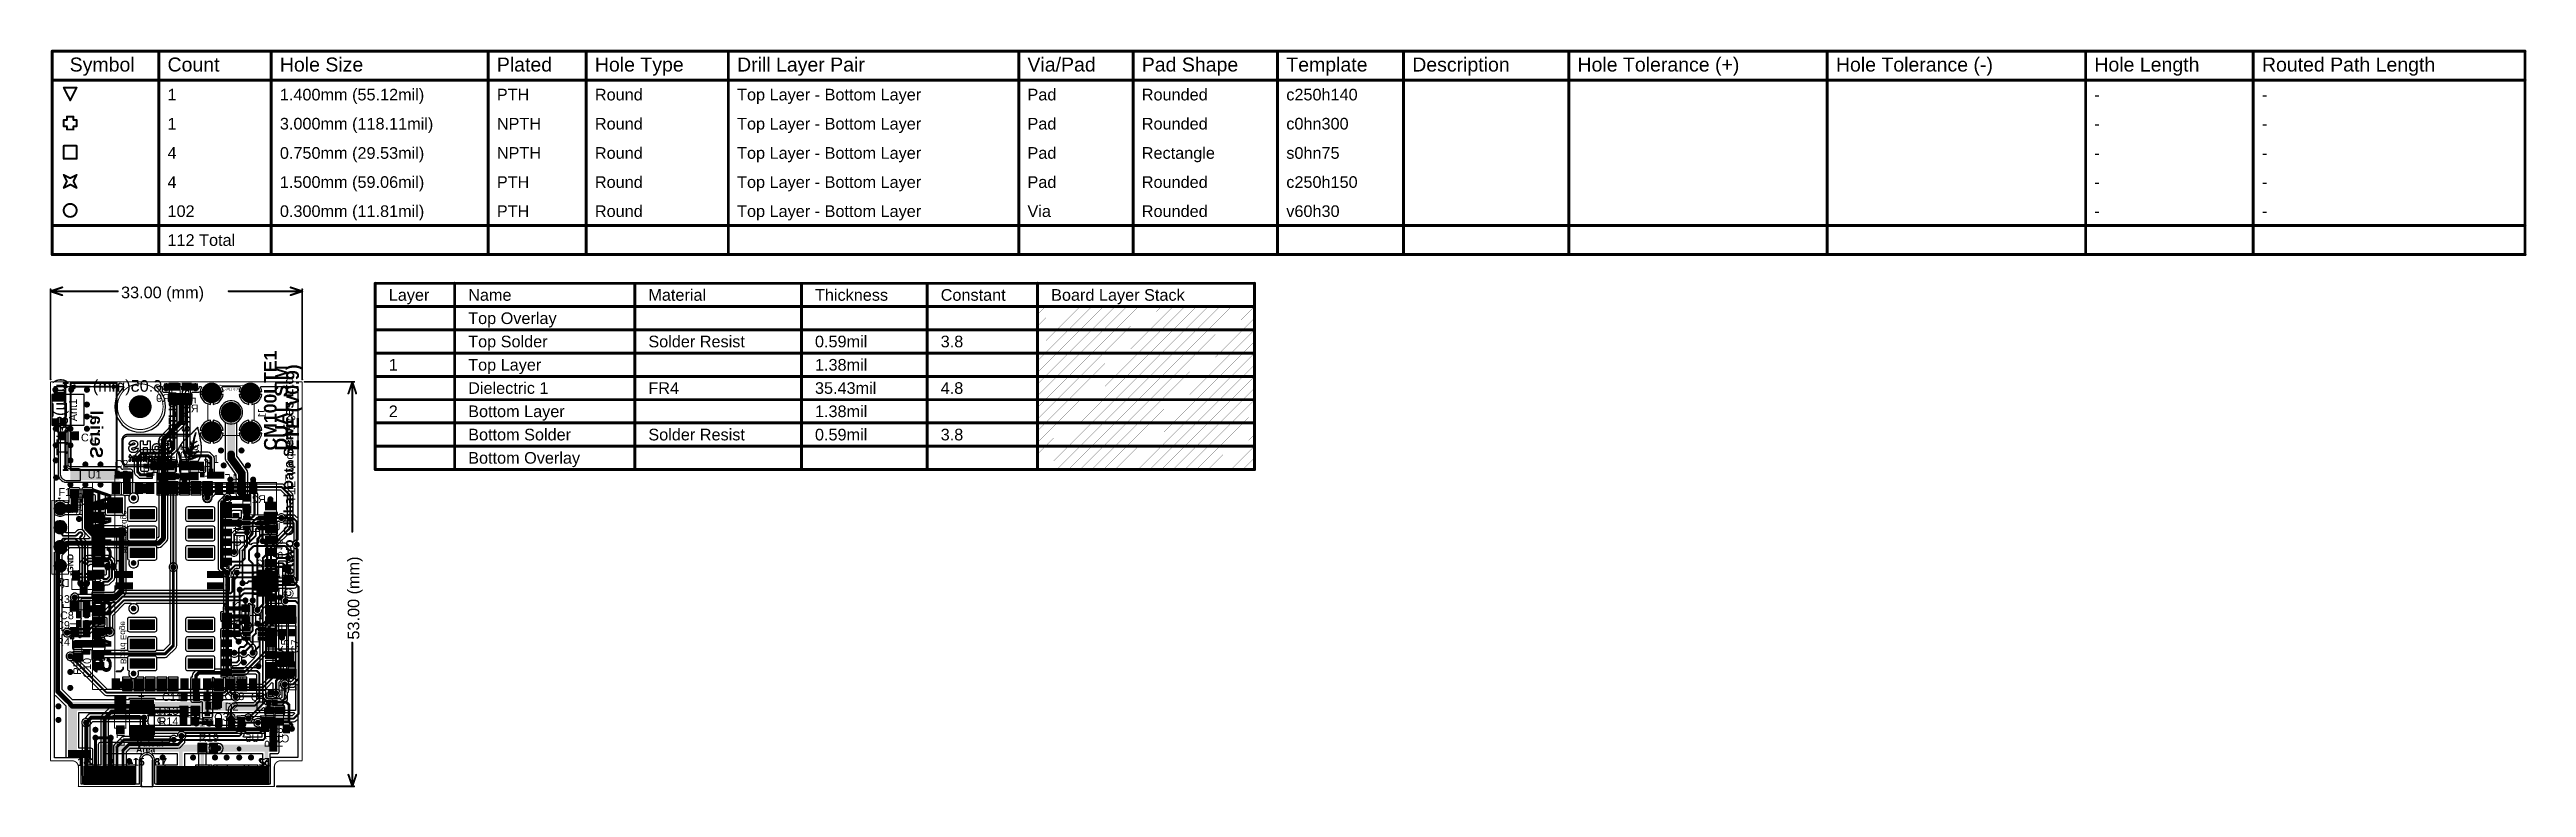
# Model space of a CAD drawing. Header units: inches. Extents: x 0 to 12.8, y -0.1 to 3.7.
import ezdxf

# ---------------------------------------------------------------- set-up
doc = ezdxf.new("R2010")
doc.units = ezdxf.units.IN
doc.header["$MEASUREMENT"] = 0
for name, color, linetype in [('Board Outline', 216, 'Continuous'), ('Bottom Layer', 5, 'Continuous'), ('Bottom Overlay', 54, 'Continuous'), ('Bottom Paste', 16, 'Continuous'), ('Bottom Solder', 6, 'Continuous'), ('Dimensions', 6, 'Continuous'), ('Drill Drawing', 1, 'Continuous'), ('Fabrication', 76, 'Continuous'), ('Keep-Out Layer', 6, 'Continuous'), ('Multi-Layer', 9, 'Continuous'), ('Pad Holes', 156, 'Continuous'), ('Top Layer', 1, 'Continuous'), ('Top Overlay', 2, 'Continuous'), ('Top Paste', 8, 'Continuous'), ('Top Solder', 216, 'Continuous'), ('Via Holes', 16, 'Continuous')]:
    doc.layers.add(name, color=color, linetype=linetype)
doc.styles.add('Arial', font='', dxfattribs={"height": 0.2})
doc.styles.add('Arial_Bold', font='', dxfattribs={"height": 0.2})
doc.styles.get('Arial').set_extended_font_data('Arial')
doc.styles.get('Arial_Bold').set_extended_font_data('Arial', bold=True)

msp = doc.modelspace()

# ---------------------------------------------------------------- texts
at = {"layer": 'Bottom Overlay', "text_generation_flag": 2}
for s, height, rotation, style, p in [('11.38(mm)', 0.06, 270, 'Arial', (0.03, 1.568)), ('Serial', 0.065, 270, 'Arial_Bold', (0.205, 1.56)), ('J1', 0.04, 90, 'Arial', (1.111, 1.823)), ('LTE_Module-v2.0', 0.04, 270, 'Arial', (1.223, 1.342)), ('SIM-A', 0.0984, 270, 'Arial_Bold', (0.216, 1.021)), ('C14', 0.04, 270, 'Arial', (0.944, 1.105)), ('R12', 0.04, 270, 'Arial', (1.158, 1.042)), ('SIM-B', 0.0984, 270, 'Arial_Bold', (0.216, 0.45)), ('C12', 0.04, 270, 'Arial', (0.94, 0.72)), ('C6', 0.04, 270, 'Arial', (0.552, 0.188)), ('D1', 0.04, 270, 'Arial', (0.342, 0.073))]:
    msp.add_text(s, height=height, rotation=rotation, dxfattribs=dict(at, style=style)).set_placement(p)
for s, height, style, p in [('6.05(mm)', 0.06, 'Arial', (0.577, 1.903)), ('R9', 0.04, 'Arial', (0.616, 1.85)), ('R6', 0.04, 'Arial', (0.764, 1.797)), ('J4', 0.04, 'Arial', (0.997, 1.438)), ('R2', 0.04, 'Arial', (1.111, 1.329)), ('U4', 0.04, 'Arial', (1.188, 1.187)), ('U2', 0.04, 'Arial', (1.136, 0.997)), ('D5', 0.04, 'Arial', (0.098, 0.897)), ('R1', 0.04, 'Arial', (1.144, 0.73)), ('U3', 0.04, 'Arial', (1.201, 0.662)), ('J5', 0.04, 'Arial', (1.014, 0.394)), ('C16', 0.04, 'Arial', (0.84, 0.177)), ('U5', 0.04, 'Arial', (1.077, 0.097)), ('C17', 0.04, 'Arial', (1.233, 0.095)), ('2', 0.0394, 'Arial_Bold', (0.219, -0.025)), ('14', 0.0394, 'Arial_Bold', (0.457, -0.025)), ('18', 0.0394, 'Arial_Bold', (0.597, -0.025)), ('52', 0.0394, 'Arial_Bold', (1.133, -0.025))]:
    msp.add_text(s, height=height, dxfattribs=dict(at, style=style)).set_placement(p)
at = {"layer": 'Dimensions', "style": 'Arial'}
msp.add_text('33.00 (mm)', height=0.06, dxfattribs=at).set_placement((0.364, 2.385))
msp.add_text('53.00 (mm)', height=0.06, rotation=90, dxfattribs=at).set_placement((1.594, 0.625))
at = {"layer": 'Drill Drawing', "style": 'Arial'}
for s, height, p in [('Symbol', 0.072, (0.099, 3.554)), ('Count', 0.072, (0.604, 3.554)), ('Hole Size', 0.072, (1.184, 3.554)), ('Plated', 0.072, (2.304, 3.554)), ('Hole Type', 0.072, (2.81, 3.554)), ('Drill Layer Pair', 0.072, (3.544, 3.554)), ('Via/Pad', 0.072, (5.043, 3.554)), ('Pad Shape', 0.072, (5.633, 3.554)), ('Template', 0.072, (6.379, 3.554)), ('Description', 0.072, (7.029, 3.554)), ('Hole Tolerance (+)', 0.072, (7.882, 3.554)), ('Hole Tolerance (-)', 0.072, (9.216, 3.554)), ('Hole Length', 0.072, (10.55, 3.554)), ('Routed Path Length', 0.072, (11.415, 3.554)), ('1', 0.06, (0.604, 3.405)), ('1.400mm (55.12mil)', 0.06, (1.184, 3.405)), ('PTH', 0.06, (2.304, 3.405)), ('Round', 0.06, (2.81, 3.405)), ('Top Layer - Bottom Layer', 0.06, (3.544, 3.405)), ('Pad', 0.06, (5.043, 3.405)), ('Rounded', 0.06, (5.633, 3.405)), ('c250h140', 0.06, (6.379, 3.405)), ('-', 0.06, (10.55, 3.405)), ('-', 0.06, (11.415, 3.405)), ('1', 0.06, (0.604, 3.255)), ('3.000mm (118.11mil)', 0.06, (1.184, 3.255)), ('NPTH', 0.06, (2.304, 3.255)), ('Round', 0.06, (2.81, 3.255)), ('Top Layer - Bottom Layer', 0.06, (3.544, 3.255)), ('Pad', 0.06, (5.043, 3.255)), ('Rounded', 0.06, (5.633, 3.255)), ('c0hn300', 0.06, (6.379, 3.255)), ('-', 0.06, (10.55, 3.255)), ('-', 0.06, (11.415, 3.255)), ('4', 0.06, (0.604, 3.104)), ('0.750mm (29.53mil)', 0.06, (1.184, 3.104)), ('NPTH', 0.06, (2.304, 3.104)), ('Round', 0.06, (2.81, 3.104)), ('Top Layer - Bottom Layer', 0.06, (3.544, 3.104)), ('Pad', 0.06, (5.043, 3.104)), ('Rectangle', 0.06, (5.633, 3.104)), ('s0hn75', 0.06, (6.379, 3.104)), ('-', 0.06, (10.55, 3.104)), ('-', 0.06, (11.415, 3.104)), ('4', 0.06, (0.604, 2.954)), ('1.500mm (59.06mil)', 0.06, (1.184, 2.954)), ('PTH', 0.06, (2.304, 2.954)), ('Round', 0.06, (2.81, 2.954)), ('Top Layer - Bottom Layer', 0.06, (3.544, 2.954)), ('Pad', 0.06, (5.043, 2.954)), ('Rounded', 0.06, (5.633, 2.954)), ('c250h150', 0.06, (6.379, 2.954)), ('-', 0.06, (10.55, 2.954)), ('-', 0.06, (11.415, 2.954)), ('102', 0.06, (0.604, 2.804)), ('0.300mm (11.81mil)', 0.06, (1.184, 2.804)), ('PTH', 0.06, (2.304, 2.804)), ('Round', 0.06, (2.81, 2.804)), ('Top Layer - Bottom Layer', 0.06, (3.544, 2.804)), ('Via', 0.06, (5.043, 2.804)), ('Rounded', 0.06, (5.633, 2.804)), ('v60h30', 0.06, (6.379, 2.804)), ('-', 0.06, (10.55, 2.804)), ('-', 0.06, (11.415, 2.804)), ('112 Total', 0.06, (0.604, 2.655))]:
    msp.add_text(s, height=height, dxfattribs=at).set_placement(p)
at = {"layer": 'Fabrication', "style": 'Arial'}
for s, p in [('Layer', (1.746, 2.372)), ('Name', (2.156, 2.372)), ('Material', (3.086, 2.372)), ('Thickness', (3.946, 2.372)), ('Constant', (4.595, 2.372)), ('Board Layer Stack', (5.165, 2.372)), ('Top Overlay', (2.156, 2.252)), ('Top Solder', (2.156, 2.132)), ('Solder Resist', (3.086, 2.132)), ('0.59mil', (3.946, 2.132)), ('3.8', (4.595, 2.132)), ('1', (1.746, 2.012)), ('Top Layer', (2.156, 2.012)), ('1.38mil', (3.946, 2.012)), ('Dielectric 1', (2.156, 1.892)), ('FR4', (3.086, 1.892)), ('35.43mil', (3.946, 1.892)), ('4.8', (4.595, 1.892)), ('2', (1.746, 1.772)), ('Bottom Layer', (2.156, 1.772)), ('1.38mil', (3.946, 1.772)), ('Bottom Solder', (2.156, 1.652)), ('Solder Resist', (3.086, 1.652)), ('0.59mil', (3.946, 1.652)), ('3.8', (4.595, 1.652)), ('Bottom Overlay', (2.156, 1.532))]:
    msp.add_text(s, height=0.06, dxfattribs=at).set_placement(p)
at = {"layer": 'Top Overlay'}
for s, height, style, p in [('CM100LTE1', 0.065, 'Arial_Bold', (1.167, 1.6)), ('NETLIGHT', 0.04, 'Arial_Bold', (0.65, 1.658)), ('DUAL SIM', 0.065, 'Arial_Bold', (1.224, 1.6)), ('© Netavo Global Data Services Ltd', 0.05, 'Arial_Bold', (1.254, 0.837)), ('LTE (V0.9)', 0.065, 'Arial_Bold', (1.282, 1.6)), ('Ant1', 0.04, 'Arial', (0.136, 1.751)), ('STATUS', 0.04, 'Arial_Bold', (0.717, 1.693)), ('R10', 0.04, 'Arial', (0.594, 1.558)), ('R11', 0.04, 'Arial', (0.643, 1.558)), ('R7', 0.04, 'Arial', (0.712, 1.559)), ('R8', 0.04, 'Arial', (0.762, 1.558)), ('5V', 0.0315, 'Arial_Bold', (0.118, 1.275)), ('D4', 0.035, 'Arial', (0.166, 1.264)), ('GND', 0.0315, 'Arial_Bold', (0.118, 0.969)), ('J3', 0.04, 'Arial', (0.068, 0.887)), ('R5', 0.04, 'Arial', (0.158, 0.443)), ('C10', 0.04, 'Arial', (0.209, 0.428)), ('C5', 0.04, 'Arial', (1.23, 0.555)), ('C7', 0.04, 'Arial', (1.283, 0.555)), ('C15', 0.04, 'Arial', (1.219, 0.308)), ('D3', 0.04, 'Arial', (1.271, 0.359)), ('R17', 0.04, 'Arial', (1.146, 0.068)), ('R18', 0.04, 'Arial', (1.199, 0.069))]:
    msp.add_text(s, height=height, rotation=90, dxfattribs=dict(at, style=style)).set_placement(p)
at = {"layer": 'Top Overlay', "style": 'Arial'}
for s, p in [('C1', (0.157, 1.647)), ('C2', (0.331, 1.511)), ('Q2', (0.474, 1.543)), ('Q1', (0.795, 1.536)), ('U1', (0.192, 1.456)), ('F1', (0.041, 1.366)), ('R3', (0.029, 0.814)), ('C8', (0.049, 0.73)), ('C9', (0.029, 0.68)), ('R4', (0.029, 0.593)), ('R13', (0.558, 0.237)), ('C11', (0.576, 0.309)), ('C13', (0.898, 0.313)), ('D2', (0.899, 0.259)), ('Q4', (1.034, 0.31)), ('R14', (0.558, 0.184)), ('R19', (0.766, 0.099)), ('Q3', (0.845, 0.206))]:
    msp.add_text(s, height=0.04, dxfattribs=at).set_placement(p)

# ---------------------------------------------------------------- blocks, each defined once
blk = doc.blocks.new('S___23_B_1')
at = {"layer": 'Bottom Layer'}
for points in [[(-0.054, 0.057), (-0.021, 0.057), (-0.021, 0.021), (-0.054, 0.021)], [(0.021, 0.057), (0.054, 0.057), (0.054, 0.021), (0.021, 0.021)], [(-0.016, -0.021), (0.016, -0.021), (0.016, -0.057), (-0.016, -0.057)]]:
    blk.add_hatch(color=5, dxfattribs=at).paths.add_polyline_path(points)
at = {"layer": 'Bottom Paste'}
for points in [[(-0.054, 0.057), (-0.021, 0.057), (-0.021, 0.021), (-0.054, 0.021)], [(0.021, 0.057), (0.054, 0.057), (0.054, 0.021), (0.021, 0.021)], [(-0.016, -0.021), (0.016, -0.021), (0.016, -0.057), (-0.016, -0.057)]]:
    blk.add_hatch(color=16, dxfattribs=at).paths.add_polyline_path(points)
at = {"layer": 'Bottom Solder'}
for points in [[(-0.058, 0.061), (-0.017, 0.061), (-0.017, 0.017), (-0.058, 0.017)], [(0.017, 0.061), (0.058, 0.061), (0.058, 0.017), (0.017, 0.017)], [(-0.02, -0.017), (0.02, -0.017), (0.02, -0.061), (-0.02, -0.061)]]:
    blk.add_hatch(color=6, dxfattribs=at).paths.add_polyline_path(points)
at = {"layer": 'Bottom Overlay'}
for points in [[(-0.066, 0.041, 0.005, 0.005, 0), (-0.066, 0.051, 0.005, 0.005, 0)], [(-0.066, 0.051, 0.005, 0.005, 0), (-0.061, 0.046, 0.005, 0.005, 0)], [(-0.066, 0.041, 0.005, 0.005, 0), (-0.061, 0.046, 0.005, 0.005, 0)], [(-0.061, -0.032, 0.005, 0.005, 0), (-0.061, 0.023, 0.005, 0.005, 0)], [(-0.013, 0.031, 0.005, 0.005, 0), (0.013, 0.031, 0.005, 0.005, 0)], [(0.061, -0.032, 0.005, 0.005, 0), (0.061, 0.023, 0.005, 0.005, 0)], [(-0.061, -0.032, 0.005, 0.005, 0), (-0.022, -0.032, 0.005, 0.005, 0)], [(0.022, -0.032, 0.005, 0.005, 0), (0.061, -0.032, 0.005, 0.005, 0)]]:
    blk.add_lwpolyline(points, format="xyseb", dxfattribs=at)
for points in [[(-0.067, 0.051, 0.0025, 0.0025, 1), (-0.065, 0.051, 0.0025, 0.0025, 1)], [(-0.067, 0.051, 0.0025, 0.0025, 1), (-0.065, 0.051, 0.0025, 0.0025, 1)], [(-0.067, 0.041, 0.0025, 0.0025, 1), (-0.065, 0.041, 0.0025, 0.0025, 1)], [(-0.067, 0.041, 0.0025, 0.0025, 1), (-0.065, 0.041, 0.0025, 0.0025, 1)], [(-0.062, 0.046, 0.0025, 0.0025, 1), (-0.06, 0.046, 0.0025, 0.0025, 1)], [(-0.062, 0.046, 0.0025, 0.0025, 1), (-0.06, 0.046, 0.0025, 0.0025, 1)], [(-0.062, 0.023, 0.0025, 0.0025, 1), (-0.06, 0.023, 0.0025, 0.0025, 1)], [(-0.014, 0.031, 0.0025, 0.0025, 1), (-0.012, 0.031, 0.0025, 0.0025, 1)], [(0.012, 0.031, 0.0025, 0.0025, 1), (0.014, 0.031, 0.0025, 0.0025, 1)], [(0.06, 0.023, 0.0025, 0.0025, 1), (0.062, 0.023, 0.0025, 0.0025, 1)], [(-0.062, -0.032, 0.0025, 0.0025, 1), (-0.06, -0.032, 0.0025, 0.0025, 1)], [(-0.062, -0.032, 0.0025, 0.0025, 1), (-0.06, -0.032, 0.0025, 0.0025, 1)], [(-0.023, -0.032, 0.0025, 0.0025, 1), (-0.021, -0.032, 0.0025, 0.0025, 1)], [(0.021, -0.032, 0.0025, 0.0025, 1), (0.023, -0.032, 0.0025, 0.0025, 1)], [(0.06, -0.032, 0.0025, 0.0025, 1), (0.062, -0.032, 0.0025, 0.0025, 1)], [(0.06, -0.032, 0.0025, 0.0025, 1), (0.062, -0.032, 0.0025, 0.0025, 1)]]:
    blk.add_lwpolyline(points, format="xyseb", close=True, dxfattribs=at)
blk = doc.blocks.new('XKNANO_113_B_2')
at = {"layer": 'Bottom Layer'}
for points in [[(-0.27, 0.307), (-0.242, 0.307), (-0.242, 0.224), (-0.27, 0.224)], [(0.242, 0.307), (0.27, 0.307), (0.27, 0.224), (0.242, 0.224)], [(-0.27, -0.166), (-0.242, -0.166), (-0.242, -0.248), (-0.27, -0.248)], [(-0.206, -0.243), (-0.174, -0.243), (-0.174, -0.288), (-0.206, -0.288)], [(-0.156, -0.243), (-0.124, -0.243), (-0.124, -0.288), (-0.156, -0.288)], [(-0.106, -0.243), (-0.074, -0.243), (-0.074, -0.288), (-0.106, -0.288)], [(-0.056, -0.243), (-0.024, -0.243), (-0.024, -0.288), (-0.056, -0.288)], [(-0.006, -0.243), (0.026, -0.243), (0.026, -0.288), (-0.006, -0.288)], [(0.044, -0.243), (0.076, -0.243), (0.076, -0.288), (0.044, -0.288)], [(0.081, -0.243), (0.113, -0.243), (0.113, -0.288), (0.081, -0.288)], [(0.242, -0.166), (0.27, -0.166), (0.27, -0.248), (0.242, -0.248)]]:
    blk.add_hatch(color=5, dxfattribs=at).paths.add_polyline_path(points)
at = {"layer": 'Bottom Paste'}
for points in [[(-0.27, 0.307), (-0.242, 0.307), (-0.242, 0.224), (-0.27, 0.224)], [(0.242, 0.307), (0.27, 0.307), (0.27, 0.224), (0.242, 0.224)], [(-0.27, -0.166), (-0.242, -0.166), (-0.242, -0.248), (-0.27, -0.248)], [(-0.206, -0.243), (-0.174, -0.243), (-0.174, -0.288), (-0.206, -0.288)], [(-0.156, -0.243), (-0.124, -0.243), (-0.124, -0.288), (-0.156, -0.288)], [(-0.106, -0.243), (-0.074, -0.243), (-0.074, -0.288), (-0.106, -0.288)], [(-0.056, -0.243), (-0.024, -0.243), (-0.024, -0.288), (-0.056, -0.288)], [(-0.006, -0.243), (0.026, -0.243), (0.026, -0.288), (-0.006, -0.288)], [(0.044, -0.243), (0.076, -0.243), (0.076, -0.288), (0.044, -0.288)], [(0.081, -0.243), (0.113, -0.243), (0.113, -0.288), (0.081, -0.288)], [(0.242, -0.166), (0.27, -0.166), (0.27, -0.248), (0.242, -0.248)]]:
    blk.add_hatch(color=16, dxfattribs=at).paths.add_polyline_path(points)
at = {"layer": 'Bottom Solder'}
for points in [[(-0.274, 0.311), (-0.238, 0.311), (-0.238, 0.22), (-0.274, 0.22)], [(0.238, 0.311), (0.274, 0.311), (0.274, 0.22), (0.238, 0.22)], [(-0.201, 0.22), (-0.193, 0.22), (-0.193, 0.212), (-0.201, 0.212)], [(0.134, 0.22), (0.142, 0.22), (0.142, 0.212), (0.134, 0.212)], [(-0.274, -0.162), (-0.238, -0.162), (-0.238, -0.252), (-0.274, -0.252)], [(-0.21, -0.239), (-0.17, -0.239), (-0.17, -0.292), (-0.21, -0.292)], [(-0.16, -0.239), (-0.12, -0.239), (-0.12, -0.292), (-0.16, -0.292)], [(-0.11, -0.239), (-0.07, -0.239), (-0.07, -0.292), (-0.11, -0.292)], [(-0.06, -0.239), (-0.02, -0.239), (-0.02, -0.292), (-0.06, -0.292)], [(-0.01, -0.239), (0.03, -0.239), (0.03, -0.292), (-0.01, -0.292)], [(0.04, -0.239), (0.08, -0.239), (0.08, -0.292), (0.04, -0.292)], [(0.077, -0.239), (0.117, -0.239), (0.117, -0.292), (0.077, -0.292)], [(0.238, -0.162), (0.274, -0.162), (0.274, -0.252), (0.238, -0.252)]]:
    blk.add_hatch(color=6, dxfattribs=at).paths.add_polyline_path(points)
at = {"layer": 'Keep-Out Layer'}
for points in [[(-0.172, 0.106), (-0.118, 0.106), (-0.118, 0.237), (-0.172, 0.237)], [(-0.072, 0.106), (-0.018, 0.106), (-0.018, 0.237), (-0.072, 0.237)], [(0.028, 0.106), (0.082, 0.106), (0.082, 0.237), (0.028, 0.237)], [(-0.172, -0.194), (-0.118, -0.194), (-0.118, -0.063), (-0.172, -0.063)], [(-0.072, -0.194), (-0.018, -0.194), (-0.018, -0.063), (-0.072, -0.063)], [(0.028, -0.194), (0.082, -0.194), (0.082, -0.063), (0.028, -0.063)]]:
    blk.add_hatch(color=6, dxfattribs=at).paths.add_polyline_path(points)
at = {"layer": 'Pad Holes'}
h = blk.add_hatch(color=7, dxfattribs=at)
edge = h.paths.add_edge_path()
edge.add_arc((-0.197, 0.216), 0.0148, 0, 360)
h = blk.add_hatch(color=7, dxfattribs=at)
edge = h.paths.add_edge_path()
edge.add_arc((0.138, 0.216), 0.0148, 0, 360)
at = {"layer": 'Top Solder'}
for points in [[(-0.201, 0.22), (-0.193, 0.22), (-0.193, 0.212), (-0.201, 0.212)], [(0.134, 0.22), (0.142, 0.22), (0.142, 0.212), (0.134, 0.212)]]:
    blk.add_hatch(color=216, dxfattribs=at).paths.add_polyline_path(points)
at = {"layer": 'Bottom Overlay'}
for points in [[(-0.257, 0.313, 0.005, 0.005, 0), (0.256, 0.313, 0.005, 0.005, 0)], [(-0.186, 0.303, 0.01, 0.01, 0), (-0.186, 0.283, 0.01, 0.01, 0)], [(-0.186, 0.283, 0.01, 0.01, 0), (-0.173, 0.27, 0.01, 0.01, 0)], [(-0.173, 0.27, 0.01, 0.01, 0), (-0.166, 0.27, 0.01, 0.01, 0)], [(-0.26, -0.258, 0.005, 0.005, 0), (-0.26, -0.278, 0.005, 0.005, 0)], [(0.259, -0.258, 0.005, 0.005, 0), (0.259, -0.278, 0.005, 0.005, 0)], [(-0.26, -0.278, 0.005, 0.005, 0), (-0.215, -0.278, 0.005, 0.005, 0)], [(0.214, -0.278, 0.005, 0.005, 0), (0.259, -0.278, 0.005, 0.005, 0)]]:
    blk.add_lwpolyline(points, format="xyseb", dxfattribs=at)
for points in [[(-0.258, 0.313, 0.0025, 0.0025, 1), (-0.256, 0.313, 0.0025, 0.0025, 1)], [(-0.189, 0.303, 0.005, 0.005, 1), (-0.183, 0.303, 0.005, 0.005, 1)], [(-0.189, 0.283, 0.005, 0.005, 1), (-0.183, 0.283, 0.005, 0.005, 1)], [(-0.189, 0.283, 0.005, 0.005, 1), (-0.183, 0.283, 0.005, 0.005, 1)], [(-0.175, 0.27, 0.005, 0.005, 1), (-0.171, 0.27, 0.005, 0.005, 1)], [(-0.175, 0.27, 0.005, 0.005, 1), (-0.171, 0.27, 0.005, 0.005, 1)], [(-0.169, 0.27, 0.005, 0.005, 1), (-0.164, 0.27, 0.005, 0.005, 1)], [(0.255, 0.313, 0.0025, 0.0025, 1), (0.257, 0.313, 0.0025, 0.0025, 1)], [(-0.261, -0.258, 0.0025, 0.0025, 1), (-0.259, -0.258, 0.0025, 0.0025, 1)], [(0.258, -0.258, 0.0025, 0.0025, 1), (0.26, -0.258, 0.0025, 0.0025, 1)], [(-0.261, -0.278, 0.0025, 0.0025, 1), (-0.259, -0.278, 0.0025, 0.0025, 1)], [(-0.261, -0.278, 0.0025, 0.0025, 1), (-0.259, -0.278, 0.0025, 0.0025, 1)], [(-0.216, -0.278, 0.0025, 0.0025, 1), (-0.214, -0.278, 0.0025, 0.0025, 1)], [(0.213, -0.278, 0.0025, 0.0025, 1), (0.215, -0.278, 0.0025, 0.0025, 1)], [(0.258, -0.278, 0.0025, 0.0025, 1), (0.26, -0.278, 0.0025, 0.0025, 1)], [(0.258, -0.278, 0.0025, 0.0025, 1), (0.26, -0.278, 0.0025, 0.0025, 1)]]:
    blk.add_lwpolyline(points, format="xyseb", close=True, dxfattribs=at)
at = {"layer": 'Bottom Overlay', "style": 'Arial', "text_generation_flag": 2}
blk.add_text('Board Edge', height=0.03, rotation=180, dxfattribs=at).set_placement((-0.148, 0.283))
blk = doc.blocks.new('SOT_363_B_3')
at = {"layer": 'Bottom Layer'}
for points in [[(-0.054, 0.018), (-0.054, 0.033), (-0.022, 0.033), (-0.022, 0.018)], [(-0.054, -0.008), (-0.054, 0.008), (-0.022, 0.008), (-0.022, -0.008)], [(0.022, 0.018), (0.022, 0.033), (0.054, 0.033), (0.054, 0.018)], [(0.022, -0.008), (0.022, 0.008), (0.054, 0.008), (0.054, -0.008)], [(-0.054, -0.033), (-0.054, -0.018), (-0.022, -0.018), (-0.022, -0.033)], [(0.022, -0.033), (0.022, -0.018), (0.054, -0.018), (0.054, -0.033)]]:
    blk.add_hatch(color=5, dxfattribs=at).paths.add_polyline_path(points)
at = {"layer": 'Bottom Paste'}
for points in [[(-0.054, 0.018), (-0.054, 0.033), (-0.022, 0.033), (-0.022, 0.018)], [(-0.054, -0.008), (-0.054, 0.008), (-0.022, 0.008), (-0.022, -0.008)], [(0.022, 0.018), (0.022, 0.033), (0.054, 0.033), (0.054, 0.018)], [(0.022, -0.008), (0.022, 0.008), (0.054, 0.008), (0.054, -0.008)], [(-0.054, -0.033), (-0.054, -0.018), (-0.022, -0.018), (-0.022, -0.033)], [(0.022, -0.033), (0.022, -0.018), (0.054, -0.018), (0.054, -0.033)]]:
    blk.add_hatch(color=16, dxfattribs=at).paths.add_polyline_path(points)
at = {"layer": 'Bottom Solder'}
for points in [[(-0.058, 0.014), (-0.058, 0.037), (-0.018, 0.037), (-0.018, 0.014)], [(-0.058, -0.012), (-0.058, 0.012), (-0.018, 0.012), (-0.018, -0.012)], [(0.018, 0.014), (0.018, 0.037), (0.058, 0.037), (0.058, 0.014)], [(0.018, -0.012), (0.018, 0.012), (0.058, 0.012), (0.058, -0.012)], [(-0.058, -0.037), (-0.058, -0.014), (-0.018, -0.014), (-0.018, -0.037)], [(0.018, -0.037), (0.018, -0.014), (0.058, -0.014), (0.058, -0.037)]]:
    blk.add_hatch(color=6, dxfattribs=at).paths.add_polyline_path(points)
at = {"layer": 'Bottom Overlay'}
for points in [[(-0.027, 0.043, 0.0025, 0.0025, 1), (-0.025, 0.043, 0.0025, 0.0025, 1)], [(0.019, 0.043, 0.0025, 0.0025, 1), (0.021, 0.043, 0.0025, 0.0025, 1)], [(-0.066, -0.021, 0.00197, 0.00197, 1), (-0.064, -0.021, 0.00197, 0.00197, 1)], [(-0.066, -0.021, 0.00197, 0.00197, 1), (-0.064, -0.021, 0.00197, 0.00197, 1)], [(-0.066, -0.031, 0.00197, 0.00197, 1), (-0.064, -0.031, 0.00197, 0.00197, 1)], [(-0.066, -0.031, 0.00197, 0.00197, 1), (-0.064, -0.031, 0.00197, 0.00197, 1)], [(-0.061, -0.026, 0.00197, 0.00197, 1), (-0.059, -0.026, 0.00197, 0.00197, 1)], [(-0.061, -0.026, 0.00197, 0.00197, 1), (-0.059, -0.026, 0.00197, 0.00197, 1)], [(-0.027, -0.043, 0.0025, 0.0025, 1), (-0.025, -0.043, 0.0025, 0.0025, 1)], [(0.019, -0.043, 0.0025, 0.0025, 1), (0.021, -0.043, 0.0025, 0.0025, 1)]]:
    blk.add_lwpolyline(points, format="xyseb", close=True, dxfattribs=at)
for points in [[(0.02, 0.043, 0.005, 0.005, 0), (-0.026, 0.043, 0.005, 0.005, 0)], [(-0.065, -0.021, 0.00394, 0.00394, 0), (-0.065, -0.031, 0.00394, 0.00394, 0)], [(-0.06, -0.026, 0.00394, 0.00394, 0), (-0.065, -0.021, 0.00394, 0.00394, 0)], [(-0.06, -0.026, 0.00394, 0.00394, 0), (-0.065, -0.031, 0.00394, 0.00394, 0)], [(0.02, -0.043, 0.005, 0.005, 0), (-0.026, -0.043, 0.005, 0.005, 0)]]:
    blk.add_lwpolyline(points, format="xyseb", dxfattribs=at)
blk = doc.blocks.new('SIM7500E_4')
at = {"layer": 'Keep-Out Layer'}
blk.add_hatch(color=6, dxfattribs=at).paths.add_polyline_path([(0.041, -0.038), (0.124, -0.038), (0.124, 0.045), (0.041, 0.045)])
at = {"layer": 'Top Layer'}
for points in [[(-0.03, 0.018), (0.022, 0.018), (0.022, -0.018), (-0.03, -0.018)], [(0.104, 0.116), (0.104, 0.065), (0.069, 0.065), (0.069, 0.116)], [(0.163, 0.116), (0.163, 0.065), (0.128, 0.065), (0.128, 0.116)], [(0.222, 0.116), (0.222, 0.065), (0.187, 0.065), (0.187, 0.116)], [(0.281, 0.116), (0.281, 0.065), (0.246, 0.065), (0.246, 0.116)], [(0.341, 0.116), (0.341, 0.065), (0.305, 0.065), (0.305, 0.116)], [(0.4, 0.116), (0.4, 0.065), (0.364, 0.065), (0.364, 0.116)], [(0.459, 0.116), (0.459, 0.065), (0.423, 0.065), (0.423, 0.116)], [(0.518, 0.116), (0.518, 0.065), (0.482, 0.065), (0.482, 0.116)], [(0.577, 0.116), (0.577, 0.065), (0.541, 0.065), (0.541, 0.116)], [(0.636, 0.116), (0.636, 0.065), (0.6, 0.065), (0.6, 0.116)], [(0.695, 0.116), (0.695, 0.065), (0.659, 0.065), (0.659, 0.116)], [(0.756, 0.116), (0.756, 0.065), (0.716, 0.065), (0.716, 0.116)], [(0.813, 0.116), (0.813, 0.065), (0.778, 0.065), (0.778, 0.116)], [(0.911, -0.018), (0.86, -0.018), (0.86, 0.018), (0.911, 0.018)], [(-0.03, -0.041), (0.022, -0.041), (0.022, -0.077), (-0.03, -0.077)], [(-0.03, -0.1), (0.022, -0.1), (0.022, -0.136), (-0.03, -0.136)], [(0.911, -0.077), (0.86, -0.077), (0.86, -0.041), (0.911, -0.041)], [(0.911, -0.136), (0.86, -0.136), (0.86, -0.1), (0.911, -0.1)], [(-0.03, -0.159), (0.022, -0.159), (0.022, -0.195), (-0.03, -0.195)], [(-0.03, -0.219), (0.022, -0.219), (0.022, -0.254), (-0.03, -0.254)], [(0.911, -0.195), (0.86, -0.195), (0.86, -0.159), (0.911, -0.159)], [(0.911, -0.254), (0.86, -0.254), (0.86, -0.219), (0.911, -0.219)], [(-0.03, -0.278), (0.022, -0.278), (0.022, -0.313), (-0.03, -0.313)], [(-0.03, -0.337), (0.022, -0.337), (0.022, -0.372), (-0.03, -0.372)], [(0.911, -0.313), (0.86, -0.313), (0.86, -0.278), (0.911, -0.278)], [(0.911, -0.372), (0.86, -0.372), (0.86, -0.337), (0.911, -0.337)], [(-0.03, -0.396), (0.022, -0.396), (0.022, -0.431), (-0.03, -0.431)], [(-0.03, -0.455), (0.022, -0.455), (0.022, -0.49), (-0.03, -0.49)], [(0.911, -0.431), (0.86, -0.431), (0.86, -0.396), (0.911, -0.396)], [(0.911, -0.49), (0.86, -0.49), (0.86, -0.455), (0.911, -0.455)], [(-0.03, -0.514), (0.022, -0.514), (0.022, -0.549), (-0.03, -0.549)], [(-0.03, -0.573), (0.022, -0.573), (0.022, -0.608), (-0.03, -0.608)], [(-0.03, -0.632), (0.022, -0.632), (0.022, -0.667), (-0.03, -0.667)], [(0.911, -0.549), (0.86, -0.549), (0.86, -0.514), (0.911, -0.514)], [(0.911, -0.608), (0.86, -0.608), (0.86, -0.573), (0.911, -0.573)], [(0.911, -0.667), (0.86, -0.667), (0.86, -0.632), (0.911, -0.632)], [(-0.03, -0.691), (0.022, -0.691), (0.022, -0.726), (-0.03, -0.726)], [(-0.03, -0.75), (0.022, -0.75), (0.022, -0.785), (-0.03, -0.785)], [(0.911, -0.726), (0.86, -0.726), (0.86, -0.691), (0.911, -0.691)], [(0.911, -0.785), (0.86, -0.785), (0.86, -0.75), (0.911, -0.75)], [(-0.03, -0.809), (0.022, -0.809), (0.022, -0.844), (-0.03, -0.844)], [(0.069, -0.943), (0.069, -0.892), (0.104, -0.892), (0.104, -0.943)], [(0.128, -0.943), (0.128, -0.892), (0.163, -0.892), (0.163, -0.943)], [(0.187, -0.943), (0.187, -0.892), (0.222, -0.892), (0.222, -0.943)], [(0.246, -0.943), (0.246, -0.892), (0.281, -0.892), (0.281, -0.943)], [(0.305, -0.943), (0.305, -0.892), (0.341, -0.892), (0.341, -0.943)], [(0.364, -0.943), (0.364, -0.892), (0.4, -0.892), (0.4, -0.943)], [(0.423, -0.943), (0.423, -0.892), (0.459, -0.892), (0.459, -0.943)], [(0.482, -0.943), (0.482, -0.892), (0.518, -0.892), (0.518, -0.943)], [(0.541, -0.943), (0.541, -0.892), (0.577, -0.892), (0.577, -0.943)], [(0.6, -0.943), (0.6, -0.892), (0.636, -0.892), (0.636, -0.943)], [(0.659, -0.943), (0.659, -0.892), (0.695, -0.892), (0.695, -0.943)], [(0.719, -0.943), (0.719, -0.892), (0.754, -0.892), (0.754, -0.943)], [(0.778, -0.943), (0.778, -0.892), (0.813, -0.892), (0.813, -0.943)], [(0.911, -0.844), (0.86, -0.844), (0.86, -0.809), (0.911, -0.809)]]:
    blk.add_hatch(color=1, dxfattribs=at).paths.add_polyline_path(points)
at = {"layer": 'Top Overlay'}
blk.add_hatch(color=2, dxfattribs=at).paths.add_polyline_path([(0.026, -0.017), (0.045, -0.017), (0.045, 0.019), (0.026, 0.019)])
at = {"layer": 'Top Paste'}
for points in [[(-0.03, 0.018), (0.022, 0.018), (0.022, -0.018), (-0.03, -0.018)], [(0.104, 0.116), (0.104, 0.065), (0.069, 0.065), (0.069, 0.116)], [(0.163, 0.116), (0.163, 0.065), (0.128, 0.065), (0.128, 0.116)], [(0.222, 0.116), (0.222, 0.065), (0.187, 0.065), (0.187, 0.116)], [(0.281, 0.116), (0.281, 0.065), (0.246, 0.065), (0.246, 0.116)], [(0.341, 0.116), (0.341, 0.065), (0.305, 0.065), (0.305, 0.116)], [(0.4, 0.116), (0.4, 0.065), (0.364, 0.065), (0.364, 0.116)], [(0.459, 0.116), (0.459, 0.065), (0.423, 0.065), (0.423, 0.116)], [(0.518, 0.116), (0.518, 0.065), (0.482, 0.065), (0.482, 0.116)], [(0.577, 0.116), (0.577, 0.065), (0.541, 0.065), (0.541, 0.116)], [(0.636, 0.116), (0.636, 0.065), (0.6, 0.065), (0.6, 0.116)], [(0.695, 0.116), (0.695, 0.065), (0.659, 0.065), (0.659, 0.116)], [(0.756, 0.116), (0.756, 0.065), (0.716, 0.065), (0.716, 0.116)], [(0.813, 0.116), (0.813, 0.065), (0.778, 0.065), (0.778, 0.116)], [(0.911, -0.018), (0.86, -0.018), (0.86, 0.018), (0.911, 0.018)], [(-0.03, -0.041), (0.022, -0.041), (0.022, -0.077), (-0.03, -0.077)], [(-0.03, -0.1), (0.022, -0.1), (0.022, -0.136), (-0.03, -0.136)], [(0.911, -0.077), (0.86, -0.077), (0.86, -0.041), (0.911, -0.041)], [(0.911, -0.136), (0.86, -0.136), (0.86, -0.1), (0.911, -0.1)], [(-0.03, -0.159), (0.022, -0.159), (0.022, -0.195), (-0.03, -0.195)], [(-0.03, -0.219), (0.022, -0.219), (0.022, -0.254), (-0.03, -0.254)], [(0.911, -0.195), (0.86, -0.195), (0.86, -0.159), (0.911, -0.159)], [(0.911, -0.254), (0.86, -0.254), (0.86, -0.219), (0.911, -0.219)], [(-0.03, -0.278), (0.022, -0.278), (0.022, -0.313), (-0.03, -0.313)], [(-0.03, -0.337), (0.022, -0.337), (0.022, -0.372), (-0.03, -0.372)], [(0.911, -0.313), (0.86, -0.313), (0.86, -0.278), (0.911, -0.278)], [(0.911, -0.372), (0.86, -0.372), (0.86, -0.337), (0.911, -0.337)], [(-0.03, -0.396), (0.022, -0.396), (0.022, -0.431), (-0.03, -0.431)], [(-0.03, -0.455), (0.022, -0.455), (0.022, -0.49), (-0.03, -0.49)], [(0.911, -0.431), (0.86, -0.431), (0.86, -0.396), (0.911, -0.396)], [(0.911, -0.49), (0.86, -0.49), (0.86, -0.455), (0.911, -0.455)], [(-0.03, -0.514), (0.022, -0.514), (0.022, -0.549), (-0.03, -0.549)], [(-0.03, -0.573), (0.022, -0.573), (0.022, -0.608), (-0.03, -0.608)], [(-0.03, -0.632), (0.022, -0.632), (0.022, -0.667), (-0.03, -0.667)], [(0.911, -0.549), (0.86, -0.549), (0.86, -0.514), (0.911, -0.514)], [(0.911, -0.608), (0.86, -0.608), (0.86, -0.573), (0.911, -0.573)], [(0.911, -0.667), (0.86, -0.667), (0.86, -0.632), (0.911, -0.632)], [(-0.03, -0.691), (0.022, -0.691), (0.022, -0.726), (-0.03, -0.726)], [(-0.03, -0.75), (0.022, -0.75), (0.022, -0.785), (-0.03, -0.785)], [(0.911, -0.726), (0.86, -0.726), (0.86, -0.691), (0.911, -0.691)], [(0.911, -0.785), (0.86, -0.785), (0.86, -0.75), (0.911, -0.75)], [(-0.03, -0.809), (0.022, -0.809), (0.022, -0.844), (-0.03, -0.844)], [(0.069, -0.943), (0.069, -0.892), (0.104, -0.892), (0.104, -0.943)], [(0.128, -0.943), (0.128, -0.892), (0.163, -0.892), (0.163, -0.943)], [(0.187, -0.943), (0.187, -0.892), (0.222, -0.892), (0.222, -0.943)], [(0.246, -0.943), (0.246, -0.892), (0.281, -0.892), (0.281, -0.943)], [(0.305, -0.943), (0.305, -0.892), (0.341, -0.892), (0.341, -0.943)], [(0.364, -0.943), (0.364, -0.892), (0.4, -0.892), (0.4, -0.943)], [(0.423, -0.943), (0.423, -0.892), (0.459, -0.892), (0.459, -0.943)], [(0.482, -0.943), (0.482, -0.892), (0.518, -0.892), (0.518, -0.943)], [(0.541, -0.943), (0.541, -0.892), (0.577, -0.892), (0.577, -0.943)], [(0.6, -0.943), (0.6, -0.892), (0.636, -0.892), (0.636, -0.943)], [(0.659, -0.943), (0.659, -0.892), (0.695, -0.892), (0.695, -0.943)], [(0.719, -0.943), (0.719, -0.892), (0.754, -0.892), (0.754, -0.943)], [(0.778, -0.943), (0.778, -0.892), (0.813, -0.892), (0.813, -0.943)], [(0.911, -0.844), (0.86, -0.844), (0.86, -0.809), (0.911, -0.809)]]:
    blk.add_hatch(color=8, dxfattribs=at).paths.add_polyline_path(points)
at = {"layer": 'Top Solder'}
for points in [[(-0.034, 0.022), (0.026, 0.022), (0.026, -0.022), (-0.034, -0.022)], [(0.108, 0.12), (0.108, 0.061), (0.065, 0.061), (0.065, 0.12)], [(0.167, 0.12), (0.167, 0.061), (0.124, 0.061), (0.124, 0.12)], [(0.226, 0.12), (0.226, 0.061), (0.183, 0.061), (0.183, 0.12)], [(0.285, 0.12), (0.285, 0.061), (0.242, 0.061), (0.242, 0.12)], [(0.345, 0.12), (0.345, 0.061), (0.301, 0.061), (0.301, 0.12)], [(0.404, 0.12), (0.404, 0.061), (0.36, 0.061), (0.36, 0.12)], [(0.463, 0.12), (0.463, 0.061), (0.419, 0.061), (0.419, 0.12)], [(0.522, 0.12), (0.522, 0.061), (0.478, 0.061), (0.478, 0.12)], [(0.581, 0.12), (0.581, 0.061), (0.537, 0.061), (0.537, 0.12)], [(0.64, 0.12), (0.64, 0.061), (0.596, 0.061), (0.596, 0.12)], [(0.699, 0.12), (0.699, 0.061), (0.655, 0.061), (0.655, 0.12)], [(0.76, 0.12), (0.76, 0.061), (0.712, 0.061), (0.712, 0.12)], [(0.817, 0.12), (0.817, 0.061), (0.774, 0.061), (0.774, 0.12)], [(0.915, -0.022), (0.856, -0.022), (0.856, 0.022), (0.915, 0.022)], [(-0.034, -0.037), (0.026, -0.037), (0.026, -0.081), (-0.034, -0.081)], [(-0.034, -0.096), (0.026, -0.096), (0.026, -0.14), (-0.034, -0.14)], [(0.915, -0.081), (0.856, -0.081), (0.856, -0.037), (0.915, -0.037)], [(0.915, -0.14), (0.856, -0.14), (0.856, -0.096), (0.915, -0.096)], [(-0.034, -0.155), (0.026, -0.155), (0.026, -0.199), (-0.034, -0.199)], [(-0.034, -0.215), (0.026, -0.215), (0.026, -0.258), (-0.034, -0.258)], [(0.915, -0.199), (0.856, -0.199), (0.856, -0.155), (0.915, -0.155)], [(0.915, -0.258), (0.856, -0.258), (0.856, -0.215), (0.915, -0.215)], [(-0.034, -0.274), (0.026, -0.274), (0.026, -0.317), (-0.034, -0.317)], [(-0.034, -0.333), (0.026, -0.333), (0.026, -0.376), (-0.034, -0.376)], [(0.915, -0.317), (0.856, -0.317), (0.856, -0.274), (0.915, -0.274)], [(0.915, -0.376), (0.856, -0.376), (0.856, -0.333), (0.915, -0.333)], [(-0.034, -0.392), (0.026, -0.392), (0.026, -0.435), (-0.034, -0.435)], [(-0.034, -0.451), (0.026, -0.451), (0.026, -0.494), (-0.034, -0.494)], [(-0.034, -0.51), (0.026, -0.51), (0.026, -0.553), (-0.034, -0.553)], [(0.915, -0.435), (0.856, -0.435), (0.856, -0.392), (0.915, -0.392)], [(0.915, -0.494), (0.856, -0.494), (0.856, -0.451), (0.915, -0.451)], [(0.915, -0.553), (0.856, -0.553), (0.856, -0.51), (0.915, -0.51)], [(-0.034, -0.569), (0.026, -0.569), (0.026, -0.612), (-0.034, -0.612)], [(-0.034, -0.628), (0.026, -0.628), (0.026, -0.671), (-0.034, -0.671)], [(0.915, -0.612), (0.856, -0.612), (0.856, -0.569), (0.915, -0.569)], [(0.915, -0.671), (0.856, -0.671), (0.856, -0.628), (0.915, -0.628)], [(-0.034, -0.687), (0.026, -0.687), (0.026, -0.73), (-0.034, -0.73)], [(-0.034, -0.746), (0.026, -0.746), (0.026, -0.789), (-0.034, -0.789)], [(0.915, -0.73), (0.856, -0.73), (0.856, -0.687), (0.915, -0.687)], [(0.915, -0.789), (0.856, -0.789), (0.856, -0.746), (0.915, -0.746)], [(-0.034, -0.805), (0.026, -0.805), (0.026, -0.848), (-0.034, -0.848)], [(0.065, -0.947), (0.065, -0.888), (0.108, -0.888), (0.108, -0.947)], [(0.124, -0.947), (0.124, -0.888), (0.167, -0.888), (0.167, -0.947)], [(0.183, -0.947), (0.183, -0.888), (0.226, -0.888), (0.226, -0.947)], [(0.242, -0.947), (0.242, -0.888), (0.285, -0.888), (0.285, -0.947)], [(0.301, -0.947), (0.301, -0.888), (0.345, -0.888), (0.345, -0.947)], [(0.36, -0.947), (0.36, -0.888), (0.404, -0.888), (0.404, -0.947)], [(0.419, -0.947), (0.419, -0.888), (0.463, -0.888), (0.463, -0.947)], [(0.478, -0.947), (0.478, -0.888), (0.522, -0.888), (0.522, -0.947)], [(0.537, -0.947), (0.537, -0.888), (0.581, -0.888), (0.581, -0.947)], [(0.596, -0.947), (0.596, -0.888), (0.64, -0.888), (0.64, -0.947)], [(0.655, -0.947), (0.655, -0.888), (0.699, -0.888), (0.699, -0.947)], [(0.715, -0.947), (0.715, -0.888), (0.758, -0.888), (0.758, -0.947)], [(0.774, -0.947), (0.774, -0.888), (0.817, -0.888), (0.817, -0.947)], [(0.915, -0.848), (0.856, -0.848), (0.856, -0.805), (0.915, -0.805)]]:
    blk.add_hatch(color=216, dxfattribs=at).paths.add_polyline_path(points)
at = {"layer": 'Top Overlay'}
for p, q in [((-0.071, 0.021), (-0.046, -0.004)), ((-0.071, -0.029), (-0.071, 0.021)), ((-0.046, -0.004), (-0.071, -0.029))]:
    blk.add_line(p, q, dxfattribs=at)
for points in [[(-0.034, 0.121, 0.005, 0.005, 0), (0.915, 0.121, 0.005, 0.005, 0)], [(-0.034, 0.121, 0.005, 0.005, 0), (-0.034, 0.121, 0.005, 0.005, 0)], [(-0.034, -0.946, 0.005, 0.005, 0), (-0.034, 0.121, 0.005, 0.005, 0)], [(0.915, -0.946, 0.005, 0.005, 0), (0.915, 0.121, 0.005, 0.005, 0)], [(-0.034, -0.946, 0.005, 0.005, 0), (0.915, -0.946, 0.005, 0.005, 0)]]:
    blk.add_lwpolyline(points, format="xyseb", dxfattribs=at)
for points in [[(-0.035, 0.121, 0.0025, 0.0025, 1), (-0.032, 0.121, 0.0025, 0.0025, 1)], [(-0.035, 0.121, 0.0025, 0.0025, 1), (-0.032, 0.121, 0.0025, 0.0025, 1)], [(-0.035, 0.121, 0.0025, 0.0025, 1), (-0.032, 0.121, 0.0025, 0.0025, 1)], [(-0.035, 0.121, 0.0025, 0.0025, 1), (-0.032, 0.121, 0.0025, 0.0025, 1)], [(0.914, 0.121, 0.0025, 0.0025, 1), (0.917, 0.121, 0.0025, 0.0025, 1)], [(0.914, 0.121, 0.0025, 0.0025, 1), (0.917, 0.121, 0.0025, 0.0025, 1)], [(-0.035, -0.946, 0.0025, 0.0025, 1), (-0.032, -0.946, 0.0025, 0.0025, 1)], [(-0.035, -0.946, 0.0025, 0.0025, 1), (-0.032, -0.946, 0.0025, 0.0025, 1)], [(0.914, -0.946, 0.0025, 0.0025, 1), (0.917, -0.946, 0.0025, 0.0025, 1)], [(0.914, -0.946, 0.0025, 0.0025, 1), (0.917, -0.946, 0.0025, 0.0025, 1)]]:
    blk.add_lwpolyline(points, format="xyseb", close=True, dxfattribs=at)
blk = doc.blocks.new('16_MLP__3_3__B_5')
at = {"layer": 'Bottom Layer'}
for points in [[(-0.065, 0.024), (-0.065, 0.035), (-0.043, 0.035), (-0.043, 0.024)], [(-0.065, 0.004), (-0.065, 0.016), (-0.043, 0.016), (-0.043, 0.004)], [(-0.024, 0.065), (-0.024, 0.043), (-0.035, 0.043), (-0.035, 0.065)], [(-0.034, -0.034), (-0.034, 0.034), (0.034, 0.034), (0.034, -0.034)], [(-0.004, 0.065), (-0.004, 0.043), (-0.016, 0.043), (-0.016, 0.065)], [(0.016, 0.065), (0.016, 0.043), (0.004, 0.043), (0.004, 0.065)], [(0.035, 0.065), (0.035, 0.043), (0.024, 0.043), (0.024, 0.065)], [(0.043, 0.024), (0.043, 0.035), (0.065, 0.035), (0.065, 0.024)], [(0.043, 0.004), (0.043, 0.016), (0.065, 0.016), (0.065, 0.004)], [(-0.065, -0.016), (-0.065, -0.004), (-0.043, -0.004), (-0.043, -0.016)], [(-0.065, -0.035), (-0.065, -0.024), (-0.043, -0.024), (-0.043, -0.035)], [(-0.035, -0.065), (-0.035, -0.043), (-0.024, -0.043), (-0.024, -0.065)], [(-0.016, -0.065), (-0.016, -0.043), (-0.004, -0.043), (-0.004, -0.065)], [(0.004, -0.065), (0.004, -0.043), (0.016, -0.043), (0.016, -0.065)], [(0.024, -0.065), (0.024, -0.043), (0.035, -0.043), (0.035, -0.065)], [(0.043, -0.016), (0.043, -0.004), (0.065, -0.004), (0.065, -0.016)], [(0.043, -0.035), (0.043, -0.024), (0.065, -0.024), (0.065, -0.035)]]:
    blk.add_hatch(color=5, dxfattribs=at).paths.add_polyline_path(points)
at = {"layer": 'Bottom Paste'}
for points in [[(-0.065, 0.024), (-0.065, 0.035), (-0.043, 0.035), (-0.043, 0.024)], [(-0.065, 0.004), (-0.065, 0.016), (-0.043, 0.016), (-0.043, 0.004)], [(-0.024, 0.065), (-0.024, 0.043), (-0.035, 0.043), (-0.035, 0.065)], [(-0.034, -0.034), (-0.034, 0.034), (0.034, 0.034), (0.034, -0.034)], [(-0.004, 0.065), (-0.004, 0.043), (-0.016, 0.043), (-0.016, 0.065)], [(0.016, 0.065), (0.016, 0.043), (0.004, 0.043), (0.004, 0.065)], [(0.035, 0.065), (0.035, 0.043), (0.024, 0.043), (0.024, 0.065)], [(0.043, 0.024), (0.043, 0.035), (0.065, 0.035), (0.065, 0.024)], [(0.043, 0.004), (0.043, 0.016), (0.065, 0.016), (0.065, 0.004)], [(-0.065, -0.016), (-0.065, -0.004), (-0.043, -0.004), (-0.043, -0.016)], [(-0.065, -0.035), (-0.065, -0.024), (-0.043, -0.024), (-0.043, -0.035)], [(-0.035, -0.065), (-0.035, -0.043), (-0.024, -0.043), (-0.024, -0.065)], [(-0.016, -0.065), (-0.016, -0.043), (-0.004, -0.043), (-0.004, -0.065)], [(0.004, -0.065), (0.004, -0.043), (0.016, -0.043), (0.016, -0.065)], [(0.024, -0.065), (0.024, -0.043), (0.035, -0.043), (0.035, -0.065)], [(0.043, -0.016), (0.043, -0.004), (0.065, -0.004), (0.065, -0.016)], [(0.043, -0.035), (0.043, -0.024), (0.065, -0.024), (0.065, -0.035)]]:
    blk.add_hatch(color=16, dxfattribs=at).paths.add_polyline_path(points)
at = {"layer": 'Bottom Solder'}
for points in [[(-0.069, 0.02), (-0.069, 0.039), (-0.039, 0.039), (-0.039, 0.02)], [(-0.069, 0), (-0.069, 0.02), (-0.039, 0.02), (-0.039, 0)], [(-0.069, -0.02), (-0.069, 0), (-0.039, 0), (-0.039, -0.02)], [(-0.02, 0.069), (-0.02, 0.039), (-0.039, 0.039), (-0.039, 0.069)], [(-0.038, -0.038), (-0.038, 0.038), (0.038, 0.038), (0.038, -0.038)], [(0, 0.069), (0, 0.039), (-0.02, 0.039), (-0.02, 0.069)], [(0.02, 0.069), (0.02, 0.039), (0, 0.039), (0, 0.069)], [(0.039, 0.069), (0.039, 0.039), (0.02, 0.039), (0.02, 0.069)], [(0.039, 0.02), (0.039, 0.039), (0.069, 0.039), (0.069, 0.02)], [(0.039, 0), (0.039, 0.02), (0.069, 0.02), (0.069, 0)], [(0.039, -0.02), (0.039, 0), (0.069, 0), (0.069, -0.02)], [(-0.069, -0.039), (-0.069, -0.02), (-0.039, -0.02), (-0.039, -0.039)], [(-0.039, -0.069), (-0.039, -0.039), (-0.02, -0.039), (-0.02, -0.069)], [(-0.02, -0.069), (-0.02, -0.039), (0, -0.039), (0, -0.069)], [(0, -0.069), (0, -0.039), (0.02, -0.039), (0.02, -0.069)], [(0.02, -0.069), (0.02, -0.039), (0.039, -0.039), (0.039, -0.069)], [(0.039, -0.039), (0.039, -0.02), (0.069, -0.02), (0.069, -0.039)]]:
    blk.add_hatch(color=6, dxfattribs=at).paths.add_polyline_path(points)
at = {"layer": 'Bottom Overlay'}
for points in [[(-0.059, 0.059, 0.005, 0.005, 0), (-0.059, 0.046, 0.005, 0.005, 0)], [(-0.046, 0.059, 0.005, 0.005, 0), (-0.059, 0.059, 0.005, 0.005, 0)], [(0.059, 0.059, 0.005, 0.005, 0), (0.046, 0.059, 0.005, 0.005, 0)], [(0.059, 0.059, 0.005, 0.005, 0), (0.059, 0.046, 0.005, 0.005, 0)], [(-0.076, -0.025, 0.005, 0.005, 0), (-0.076, -0.035, 0.005, 0.005, 0)], [(-0.071, -0.03, 0.005, 0.005, 0), (-0.076, -0.025, 0.005, 0.005, 0)], [(-0.071, -0.03, 0.005, 0.005, 0), (-0.076, -0.035, 0.005, 0.005, 0)], [(-0.059, -0.046, 0.005, 0.005, 0), (-0.059, -0.059, 0.005, 0.005, 0)], [(-0.046, -0.059, 0.005, 0.005, 0), (-0.059, -0.059, 0.005, 0.005, 0)], [(0.059, -0.059, 0.005, 0.005, 0), (0.046, -0.059, 0.005, 0.005, 0)], [(0.059, -0.046, 0.005, 0.005, 0), (0.059, -0.059, 0.005, 0.005, 0)]]:
    blk.add_lwpolyline(points, format="xyseb", dxfattribs=at)
for points in [[(-0.06, 0.059, 0.0025, 0.0025, 1), (-0.058, 0.059, 0.0025, 0.0025, 1)], [(-0.06, 0.059, 0.0025, 0.0025, 1), (-0.058, 0.059, 0.0025, 0.0025, 1)], [(-0.06, 0.046, 0.0025, 0.0025, 1), (-0.058, 0.046, 0.0025, 0.0025, 1)], [(-0.047, 0.059, 0.0025, 0.0025, 1), (-0.045, 0.059, 0.0025, 0.0025, 1)], [(0.045, 0.059, 0.0025, 0.0025, 1), (0.047, 0.059, 0.0025, 0.0025, 1)], [(0.058, 0.059, 0.0025, 0.0025, 1), (0.06, 0.059, 0.0025, 0.0025, 1)], [(0.058, 0.059, 0.0025, 0.0025, 1), (0.06, 0.059, 0.0025, 0.0025, 1)], [(0.058, 0.046, 0.0025, 0.0025, 1), (0.06, 0.046, 0.0025, 0.0025, 1)], [(-0.077, -0.025, 0.0025, 0.0025, 1), (-0.075, -0.025, 0.0025, 0.0025, 1)], [(-0.077, -0.025, 0.0025, 0.0025, 1), (-0.075, -0.025, 0.0025, 0.0025, 1)], [(-0.077, -0.035, 0.0025, 0.0025, 1), (-0.075, -0.035, 0.0025, 0.0025, 1)], [(-0.077, -0.035, 0.0025, 0.0025, 1), (-0.075, -0.035, 0.0025, 0.0025, 1)], [(-0.072, -0.03, 0.0025, 0.0025, 1), (-0.07, -0.03, 0.0025, 0.0025, 1)], [(-0.072, -0.03, 0.0025, 0.0025, 1), (-0.07, -0.03, 0.0025, 0.0025, 1)], [(-0.06, -0.046, 0.0025, 0.0025, 1), (-0.058, -0.046, 0.0025, 0.0025, 1)], [(-0.06, -0.059, 0.0025, 0.0025, 1), (-0.058, -0.059, 0.0025, 0.0025, 1)], [(-0.06, -0.059, 0.0025, 0.0025, 1), (-0.058, -0.059, 0.0025, 0.0025, 1)], [(-0.047, -0.059, 0.0025, 0.0025, 1), (-0.045, -0.059, 0.0025, 0.0025, 1)], [(0.045, -0.059, 0.0025, 0.0025, 1), (0.047, -0.059, 0.0025, 0.0025, 1)], [(0.058, -0.046, 0.0025, 0.0025, 1), (0.06, -0.046, 0.0025, 0.0025, 1)], [(0.058, -0.059, 0.0025, 0.0025, 1), (0.06, -0.059, 0.0025, 0.0025, 1)], [(0.058, -0.059, 0.0025, 0.0025, 1), (0.06, -0.059, 0.0025, 0.0025, 1)]]:
    blk.add_lwpolyline(points, format="xyseb", close=True, dxfattribs=at)
blk = doc.blocks.new('XKNANO_113_B_6')
at = {"layer": 'Bottom Layer'}
for points in [[(-0.27, 0.307), (-0.242, 0.307), (-0.242, 0.224), (-0.27, 0.224)], [(0.242, 0.307), (0.27, 0.307), (0.27, 0.224), (0.242, 0.224)], [(-0.27, -0.166), (-0.242, -0.166), (-0.242, -0.248), (-0.27, -0.248)], [(-0.206, -0.243), (-0.174, -0.243), (-0.174, -0.288), (-0.206, -0.288)], [(-0.156, -0.243), (-0.124, -0.243), (-0.124, -0.288), (-0.156, -0.288)], [(-0.106, -0.243), (-0.074, -0.243), (-0.074, -0.288), (-0.106, -0.288)], [(-0.056, -0.243), (-0.024, -0.243), (-0.024, -0.288), (-0.056, -0.288)], [(-0.006, -0.243), (0.026, -0.243), (0.026, -0.288), (-0.006, -0.288)], [(0.044, -0.243), (0.076, -0.243), (0.076, -0.288), (0.044, -0.288)], [(0.081, -0.243), (0.113, -0.243), (0.113, -0.288), (0.081, -0.288)], [(0.242, -0.166), (0.27, -0.166), (0.27, -0.248), (0.242, -0.248)]]:
    blk.add_hatch(color=5, dxfattribs=at).paths.add_polyline_path(points)
at = {"layer": 'Bottom Paste'}
for points in [[(-0.27, 0.307), (-0.242, 0.307), (-0.242, 0.224), (-0.27, 0.224)], [(0.242, 0.307), (0.27, 0.307), (0.27, 0.224), (0.242, 0.224)], [(-0.27, -0.166), (-0.242, -0.166), (-0.242, -0.248), (-0.27, -0.248)], [(-0.206, -0.243), (-0.174, -0.243), (-0.174, -0.288), (-0.206, -0.288)], [(-0.156, -0.243), (-0.124, -0.243), (-0.124, -0.288), (-0.156, -0.288)], [(-0.106, -0.243), (-0.074, -0.243), (-0.074, -0.288), (-0.106, -0.288)], [(-0.056, -0.243), (-0.024, -0.243), (-0.024, -0.288), (-0.056, -0.288)], [(-0.006, -0.243), (0.026, -0.243), (0.026, -0.288), (-0.006, -0.288)], [(0.044, -0.243), (0.076, -0.243), (0.076, -0.288), (0.044, -0.288)], [(0.081, -0.243), (0.113, -0.243), (0.113, -0.288), (0.081, -0.288)], [(0.242, -0.166), (0.27, -0.166), (0.27, -0.248), (0.242, -0.248)]]:
    blk.add_hatch(color=16, dxfattribs=at).paths.add_polyline_path(points)
at = {"layer": 'Bottom Solder'}
for points in [[(-0.274, 0.311), (-0.238, 0.311), (-0.238, 0.22), (-0.274, 0.22)], [(0.238, 0.311), (0.274, 0.311), (0.274, 0.22), (0.238, 0.22)], [(-0.201, 0.22), (-0.193, 0.22), (-0.193, 0.212), (-0.201, 0.212)], [(0.134, 0.22), (0.142, 0.22), (0.142, 0.212), (0.134, 0.212)], [(-0.274, -0.162), (-0.238, -0.162), (-0.238, -0.252), (-0.274, -0.252)], [(-0.21, -0.239), (-0.17, -0.239), (-0.17, -0.292), (-0.21, -0.292)], [(-0.16, -0.239), (-0.12, -0.239), (-0.12, -0.292), (-0.16, -0.292)], [(-0.11, -0.239), (-0.07, -0.239), (-0.07, -0.292), (-0.11, -0.292)], [(-0.06, -0.239), (-0.02, -0.239), (-0.02, -0.292), (-0.06, -0.292)], [(-0.01, -0.239), (0.03, -0.239), (0.03, -0.292), (-0.01, -0.292)], [(0.04, -0.239), (0.08, -0.239), (0.08, -0.292), (0.04, -0.292)], [(0.077, -0.239), (0.117, -0.239), (0.117, -0.292), (0.077, -0.292)], [(0.238, -0.162), (0.274, -0.162), (0.274, -0.252), (0.238, -0.252)]]:
    blk.add_hatch(color=6, dxfattribs=at).paths.add_polyline_path(points)
at = {"layer": 'Keep-Out Layer'}
for points in [[(-0.172, 0.106), (-0.118, 0.106), (-0.118, 0.237), (-0.172, 0.237)], [(-0.072, 0.106), (-0.018, 0.106), (-0.018, 0.237), (-0.072, 0.237)], [(0.028, 0.106), (0.082, 0.106), (0.082, 0.237), (0.028, 0.237)], [(-0.172, -0.194), (-0.118, -0.194), (-0.118, -0.063), (-0.172, -0.063)], [(-0.072, -0.194), (-0.018, -0.194), (-0.018, -0.063), (-0.072, -0.063)], [(0.028, -0.194), (0.082, -0.194), (0.082, -0.063), (0.028, -0.063)]]:
    blk.add_hatch(color=6, dxfattribs=at).paths.add_polyline_path(points)
at = {"layer": 'Pad Holes'}
h = blk.add_hatch(color=7, dxfattribs=at)
edge = h.paths.add_edge_path()
edge.add_arc((-0.197, 0.216), 0.0148, 0, 360)
h = blk.add_hatch(color=7, dxfattribs=at)
edge = h.paths.add_edge_path()
edge.add_arc((0.138, 0.216), 0.0148, 0, 360)
at = {"layer": 'Top Solder'}
for points in [[(-0.201, 0.22), (-0.193, 0.22), (-0.193, 0.212), (-0.201, 0.212)], [(0.134, 0.22), (0.142, 0.22), (0.142, 0.212), (0.134, 0.212)]]:
    blk.add_hatch(color=216, dxfattribs=at).paths.add_polyline_path(points)
at = {"layer": 'Bottom Overlay'}
for points in [[(-0.257, 0.313, 0.005, 0.005, 0), (0.256, 0.313, 0.005, 0.005, 0)], [(-0.186, 0.303, 0.01, 0.01, 0), (-0.186, 0.283, 0.01, 0.01, 0)], [(-0.186, 0.283, 0.01, 0.01, 0), (-0.173, 0.27, 0.01, 0.01, 0)], [(-0.173, 0.27, 0.01, 0.01, 0), (-0.166, 0.27, 0.01, 0.01, 0)], [(-0.26, -0.258, 0.005, 0.005, 0), (-0.26, -0.278, 0.005, 0.005, 0)], [(0.259, -0.258, 0.005, 0.005, 0), (0.259, -0.278, 0.005, 0.005, 0)], [(-0.26, -0.278, 0.005, 0.005, 0), (-0.215, -0.278, 0.005, 0.005, 0)], [(0.214, -0.278, 0.005, 0.005, 0), (0.259, -0.278, 0.005, 0.005, 0)]]:
    blk.add_lwpolyline(points, format="xyseb", dxfattribs=at)
for points in [[(-0.258, 0.313, 0.0025, 0.0025, 1), (-0.256, 0.313, 0.0025, 0.0025, 1)], [(-0.189, 0.303, 0.005, 0.005, 1), (-0.183, 0.303, 0.005, 0.005, 1)], [(-0.189, 0.283, 0.005, 0.005, 1), (-0.183, 0.283, 0.005, 0.005, 1)], [(-0.189, 0.283, 0.005, 0.005, 1), (-0.183, 0.283, 0.005, 0.005, 1)], [(-0.175, 0.27, 0.005, 0.005, 1), (-0.171, 0.27, 0.005, 0.005, 1)], [(-0.175, 0.27, 0.005, 0.005, 1), (-0.171, 0.27, 0.005, 0.005, 1)], [(-0.169, 0.27, 0.005, 0.005, 1), (-0.164, 0.27, 0.005, 0.005, 1)], [(0.255, 0.313, 0.0025, 0.0025, 1), (0.257, 0.313, 0.0025, 0.0025, 1)], [(-0.261, -0.258, 0.0025, 0.0025, 1), (-0.259, -0.258, 0.0025, 0.0025, 1)], [(0.258, -0.258, 0.0025, 0.0025, 1), (0.26, -0.258, 0.0025, 0.0025, 1)], [(-0.261, -0.278, 0.0025, 0.0025, 1), (-0.259, -0.278, 0.0025, 0.0025, 1)], [(-0.261, -0.278, 0.0025, 0.0025, 1), (-0.259, -0.278, 0.0025, 0.0025, 1)], [(-0.216, -0.278, 0.0025, 0.0025, 1), (-0.214, -0.278, 0.0025, 0.0025, 1)], [(0.213, -0.278, 0.0025, 0.0025, 1), (0.215, -0.278, 0.0025, 0.0025, 1)], [(0.258, -0.278, 0.0025, 0.0025, 1), (0.26, -0.278, 0.0025, 0.0025, 1)], [(0.258, -0.278, 0.0025, 0.0025, 1), (0.26, -0.278, 0.0025, 0.0025, 1)]]:
    blk.add_lwpolyline(points, format="xyseb", close=True, dxfattribs=at)
at = {"layer": 'Bottom Overlay', "style": 'Arial', "text_generation_flag": 2}
blk.add_text('Board Edge', height=0.03, rotation=180, dxfattribs=at).set_placement((-0.147, 0.276))
blk = doc.blocks.new('C___0603_B_7')
at = {"layer": 'Bottom Layer'}
for points in [[(-0.045, -0.018), (-0.045, 0.018), (-0.015, 0.018), (-0.015, -0.018)], [(0.015, -0.018), (0.015, 0.018), (0.045, 0.018), (0.045, -0.018)]]:
    blk.add_hatch(color=5, dxfattribs=at).paths.add_polyline_path(points)
at = {"layer": 'Bottom Paste'}
for points in [[(-0.045, -0.018), (-0.045, 0.018), (-0.015, 0.018), (-0.015, -0.018)], [(0.015, -0.018), (0.015, 0.018), (0.045, 0.018), (0.045, -0.018)]]:
    blk.add_hatch(color=16, dxfattribs=at).paths.add_polyline_path(points)
at = {"layer": 'Bottom Solder'}
for points in [[(-0.047, -0.02), (-0.047, 0.02), (-0.013, 0.02), (-0.013, -0.02)], [(0.013, -0.02), (0.013, 0.02), (0.047, 0.02), (0.047, -0.02)]]:
    blk.add_hatch(color=6, dxfattribs=at).paths.add_polyline_path(points)
at = {"layer": 'Bottom Overlay'}
for points in [[(-0.049, -0.021, 0.005, 0.005, 0), (-0.049, 0.021, 0.005, 0.005, 0)], [(-0.049, 0.021, 0.005, 0.005, 0), (-0.018, 0.021, 0.005, 0.005, 0)], [(0.018, 0.021, 0.005, 0.005, 0), (0.049, 0.021, 0.005, 0.005, 0)], [(0.049, -0.021, 0.005, 0.005, 0), (0.049, 0.021, 0.005, 0.005, 0)], [(-0.049, -0.021, 0.005, 0.005, 0), (-0.018, -0.021, 0.005, 0.005, 0)], [(0.018, -0.021, 0.005, 0.005, 0), (0.049, -0.021, 0.005, 0.005, 0)]]:
    blk.add_lwpolyline(points, format="xyseb", dxfattribs=at)
for points in [[(-0.05, 0.021, 0.0025, 0.0025, 1), (-0.048, 0.021, 0.0025, 0.0025, 1)], [(-0.05, 0.021, 0.0025, 0.0025, 1), (-0.048, 0.021, 0.0025, 0.0025, 1)], [(-0.019, 0.021, 0.0025, 0.0025, 1), (-0.017, 0.021, 0.0025, 0.0025, 1)], [(0.017, 0.021, 0.0025, 0.0025, 1), (0.019, 0.021, 0.0025, 0.0025, 1)], [(0.048, 0.021, 0.0025, 0.0025, 1), (0.05, 0.021, 0.0025, 0.0025, 1)], [(0.048, 0.021, 0.0025, 0.0025, 1), (0.05, 0.021, 0.0025, 0.0025, 1)], [(-0.05, -0.021, 0.0025, 0.0025, 1), (-0.048, -0.021, 0.0025, 0.0025, 1)], [(-0.05, -0.021, 0.0025, 0.0025, 1), (-0.048, -0.021, 0.0025, 0.0025, 1)], [(-0.019, -0.021, 0.0025, 0.0025, 1), (-0.017, -0.021, 0.0025, 0.0025, 1)], [(0.017, -0.021, 0.0025, 0.0025, 1), (0.019, -0.021, 0.0025, 0.0025, 1)], [(0.048, -0.021, 0.0025, 0.0025, 1), (0.05, -0.021, 0.0025, 0.0025, 1)], [(0.048, -0.021, 0.0025, 0.0025, 1), (0.05, -0.021, 0.0025, 0.0025, 1)]]:
    blk.add_lwpolyline(points, format="xyseb", close=True, dxfattribs=at)
blk = doc.blocks.new('R___0603_8')
at = {"layer": 'Top Layer'}
for points in [[(-0.015, 0.0175), (-0.015, -0.0175), (-0.045, -0.0175), (-0.045, 0.0175)], [(0.045, 0.0175), (0.045, -0.0175), (0.015, -0.0175), (0.015, 0.0175)]]:
    blk.add_hatch(color=1, dxfattribs=at).paths.add_polyline_path(points)
at = {"layer": 'Top Paste'}
for points in [[(-0.015, 0.0175), (-0.015, -0.0175), (-0.045, -0.0175), (-0.045, 0.0175)], [(0.045, 0.0175), (0.045, -0.0175), (0.015, -0.0175), (0.015, 0.0175)]]:
    blk.add_hatch(color=8, dxfattribs=at).paths.add_polyline_path(points)
at = {"layer": 'Top Solder'}
for points in [[(-0.011, 0.0215), (-0.011, -0.0215), (-0.049, -0.0215), (-0.049, 0.0215)], [(0.049, 0.0215), (0.049, -0.0215), (0.011, -0.0215), (0.011, 0.0215)]]:
    blk.add_hatch(color=216, dxfattribs=at).paths.add_polyline_path(points)
at = {"layer": 'Top Overlay'}
for points in [[(-0.048, -0.021, 0.005, 0.005, 0), (-0.048, 0.021, 0.005, 0.005, 0)], [(-0.048, 0.021, 0.005, 0.005, 0), (0.048, 0.021, 0.005, 0.005, 0)], [(0.048, -0.021, 0.005, 0.005, 0), (0.048, 0.021, 0.005, 0.005, 0)], [(-0.048, -0.021, 0.005, 0.005, 0), (0.048, -0.021, 0.005, 0.005, 0)]]:
    blk.add_lwpolyline(points, format="xyseb", dxfattribs=at)
for points in [[(-0.04925, 0.021, 0.0025, 0.0025, 1), (-0.04675, 0.021, 0.0025, 0.0025, 1)], [(-0.04925, 0.021, 0.0025, 0.0025, 1), (-0.04675, 0.021, 0.0025, 0.0025, 1)], [(0.04675, 0.021, 0.0025, 0.0025, 1), (0.04925, 0.021, 0.0025, 0.0025, 1)], [(0.04675, 0.021, 0.0025, 0.0025, 1), (0.04925, 0.021, 0.0025, 0.0025, 1)], [(-0.04925, -0.021, 0.0025, 0.0025, 1), (-0.04675, -0.021, 0.0025, 0.0025, 1)], [(-0.04925, -0.021, 0.0025, 0.0025, 1), (-0.04675, -0.021, 0.0025, 0.0025, 1)], [(0.04675, -0.021, 0.0025, 0.0025, 1), (0.04925, -0.021, 0.0025, 0.0025, 1)], [(0.04675, -0.021, 0.0025, 0.0025, 1), (0.04925, -0.021, 0.0025, 0.0025, 1)]]:
    blk.add_lwpolyline(points, format="xyseb", close=True, dxfattribs=at)
blk = doc.blocks.new('C___0603_9')
at = {"layer": 'Top Layer'}
for points in [[(-0.015, 0.018), (-0.015, -0.018), (-0.045, -0.018), (-0.045, 0.018)], [(0.045, 0.018), (0.045, -0.018), (0.015, -0.018), (0.015, 0.018)]]:
    blk.add_hatch(color=1, dxfattribs=at).paths.add_polyline_path(points)
at = {"layer": 'Top Paste'}
for points in [[(-0.015, 0.018), (-0.015, -0.018), (-0.045, -0.018), (-0.045, 0.018)], [(0.045, 0.018), (0.045, -0.018), (0.015, -0.018), (0.015, 0.018)]]:
    blk.add_hatch(color=8, dxfattribs=at).paths.add_polyline_path(points)
at = {"layer": 'Top Solder'}
for points in [[(-0.013, 0.02), (-0.013, -0.02), (-0.047, -0.02), (-0.047, 0.02)], [(0.047, 0.02), (0.047, -0.02), (0.013, -0.02), (0.013, 0.02)]]:
    blk.add_hatch(color=216, dxfattribs=at).paths.add_polyline_path(points)
at = {"layer": 'Top Overlay'}
for points in [[(-0.049, 0.021, 0.005, 0.005, 0), (-0.049, -0.021, 0.005, 0.005, 0)], [(-0.018, 0.021, 0.005, 0.005, 0), (-0.049, 0.021, 0.005, 0.005, 0)], [(0.049, 0.021, 0.005, 0.005, 0), (0.018, 0.021, 0.005, 0.005, 0)], [(0.049, 0.021, 0.005, 0.005, 0), (0.049, -0.021, 0.005, 0.005, 0)], [(-0.018, -0.021, 0.005, 0.005, 0), (-0.049, -0.021, 0.005, 0.005, 0)], [(0.049, -0.021, 0.005, 0.005, 0), (0.018, -0.021, 0.005, 0.005, 0)]]:
    blk.add_lwpolyline(points, format="xyseb", dxfattribs=at)
for points in [[(-0.05, 0.021, 0.0025, 0.0025, 1), (-0.048, 0.021, 0.0025, 0.0025, 1)], [(-0.05, 0.021, 0.0025, 0.0025, 1), (-0.048, 0.021, 0.0025, 0.0025, 1)], [(-0.019, 0.021, 0.0025, 0.0025, 1), (-0.017, 0.021, 0.0025, 0.0025, 1)], [(0.017, 0.021, 0.0025, 0.0025, 1), (0.019, 0.021, 0.0025, 0.0025, 1)], [(0.048, 0.021, 0.0025, 0.0025, 1), (0.05, 0.021, 0.0025, 0.0025, 1)], [(0.048, 0.021, 0.0025, 0.0025, 1), (0.05, 0.021, 0.0025, 0.0025, 1)], [(-0.05, -0.021, 0.0025, 0.0025, 1), (-0.048, -0.021, 0.0025, 0.0025, 1)], [(-0.05, -0.021, 0.0025, 0.0025, 1), (-0.048, -0.021, 0.0025, 0.0025, 1)], [(-0.019, -0.021, 0.0025, 0.0025, 1), (-0.017, -0.021, 0.0025, 0.0025, 1)], [(0.017, -0.021, 0.0025, 0.0025, 1), (0.019, -0.021, 0.0025, 0.0025, 1)], [(0.048, -0.021, 0.0025, 0.0025, 1), (0.05, -0.021, 0.0025, 0.0025, 1)], [(0.048, -0.021, 0.0025, 0.0025, 1), (0.05, -0.021, 0.0025, 0.0025, 1)]]:
    blk.add_lwpolyline(points, format="xyseb", close=True, dxfattribs=at)
blk = doc.blocks.new('F____0603_10')
at = {"layer": 'Top Layer'}
for points in [[(-0.014, -0.02), (-0.053, -0.02), (-0.053, 0.02), (-0.014, 0.02)], [(0.053, -0.02), (0.014, -0.02), (0.014, 0.02), (0.053, 0.02)]]:
    blk.add_hatch(color=1, dxfattribs=at).paths.add_polyline_path(points)
at = {"layer": 'Top Paste'}
for points in [[(-0.014, -0.02), (-0.053, -0.02), (-0.053, 0.02), (-0.014, 0.02)], [(0.053, -0.02), (0.014, -0.02), (0.014, 0.02), (0.053, 0.02)]]:
    blk.add_hatch(color=8, dxfattribs=at).paths.add_polyline_path(points)
at = {"layer": 'Top Solder'}
for points in [[(-0.01, -0.024), (-0.057, -0.024), (-0.057, 0.024), (-0.01, 0.024)], [(0.057, -0.024), (0.01, -0.024), (0.01, 0.024), (0.057, 0.024)]]:
    blk.add_hatch(color=216, dxfattribs=at).paths.add_polyline_path(points)
at = {"layer": 'Top Overlay'}
for points in [[(0.01, 0.019, 0.005, 0.005, 0), (-0.01, 0.019, 0.005, 0.005, 0)], [(-0.008, 0, 0.00394, 0.00394, -0.770164), (0, 0, 0.00394, 0.00394, 0)], [(0.008, 0.002, 0.00394, 0.00394, -0.784117), (0, 0, 0.00394, 0.00394, 0)], [(0.01, -0.019, 0.005, 0.005, 0), (-0.01, -0.019, 0.005, 0.005, 0)]]:
    blk.add_lwpolyline(points, format="xyseb", dxfattribs=at)
for points in [[(-0.011, 0.019, 0.0025, 0.0025, 1), (-0.009, 0.019, 0.0025, 0.0025, 1)], [(-0.009, 0, 0.00197, 0.00197, 1), (-0.007, 0, 0.00197, 0.00197, 1)], [(-0.001, 0, 0.00197, 0.00197, 1), (0.001, 0, 0.00197, 0.00197, 1)], [(-0.001, 0, 0.00197, 0.00197, 1), (0.001, 0, 0.00197, 0.00197, 1)], [(0.007, 0.002, 0.00197, 0.00197, 1), (0.009, 0.002, 0.00197, 0.00197, 1)], [(0.009, 0.019, 0.0025, 0.0025, 1), (0.011, 0.019, 0.0025, 0.0025, 1)], [(-0.011, -0.019, 0.0025, 0.0025, 1), (-0.009, -0.019, 0.0025, 0.0025, 1)], [(0.009, -0.019, 0.0025, 0.0025, 1), (0.011, -0.019, 0.0025, 0.0025, 1)]]:
    blk.add_lwpolyline(points, format="xyseb", close=True, dxfattribs=at)
blk = doc.blocks.new('DSN0603_2_11')
at = {"layer": 'Top Layer'}
for points in [[(-0.012, 0.005), (-0.004, 0.005), (-0.004, -0.005), (-0.012, -0.005)], [(0.004, 0.005), (0.012, 0.005), (0.012, -0.005), (0.004, -0.005)]]:
    blk.add_hatch(color=1, dxfattribs=at).paths.add_polyline_path(points)
at = {"layer": 'Top Paste'}
for points in [[(-0.012, 0.005), (-0.004, 0.005), (-0.004, -0.005), (-0.012, -0.005)], [(0.004, 0.005), (0.012, 0.005), (0.012, -0.005), (0.004, -0.005)]]:
    blk.add_hatch(color=8, dxfattribs=at).paths.add_polyline_path(points)
at = {"layer": 'Top Solder'}
for points in [[(-0.014, 0.007), (-0.002, 0.007), (-0.002, -0.007), (-0.014, -0.007)], [(0.002, 0.007), (0.014, 0.007), (0.014, -0.007), (0.002, -0.007)]]:
    blk.add_hatch(color=216, dxfattribs=at).paths.add_polyline_path(points)
at = {"layer": 'Top Overlay'}
for points in [[(-0.016, 0.008, 0.0025, 0.0025, 1), (-0.014, 0.008, 0.0025, 0.0025, 1)], [(-0.016, 0.008, 0.0025, 0.0025, 1), (-0.014, 0.008, 0.0025, 0.0025, 1)], [(0.014, 0.008, 0.0025, 0.0025, 1), (0.016, 0.008, 0.0025, 0.0025, 1)], [(0.014, 0.008, 0.0025, 0.0025, 1), (0.016, 0.008, 0.0025, 0.0025, 1)], [(-0.016, -0.008, 0.0025, 0.0025, 1), (-0.014, -0.008, 0.0025, 0.0025, 1)], [(-0.016, -0.008, 0.0025, 0.0025, 1), (-0.014, -0.008, 0.0025, 0.0025, 1)], [(0.014, -0.008, 0.0025, 0.0025, 1), (0.016, -0.008, 0.0025, 0.0025, 1)], [(0.014, -0.008, 0.0025, 0.0025, 1), (0.016, -0.008, 0.0025, 0.0025, 1)]]:
    blk.add_lwpolyline(points, format="xyseb", close=True, dxfattribs=at)
for points in [[(-0.015, -0.008, 0.005, 0.005, 0), (-0.015, 0.008, 0.005, 0.005, 0)], [(-0.015, 0.008, 0.005, 0.005, 0), (0.015, 0.008, 0.005, 0.005, 0)], [(0.015, -0.008, 0.005, 0.005, 0), (0.015, 0.008, 0.005, 0.005, 0)], [(-0.015, -0.008, 0.005, 0.005, 0), (0.015, -0.008, 0.005, 0.005, 0)]]:
    blk.add_lwpolyline(points, format="xyseb", dxfattribs=at)
blk = doc.blocks.new('MINI_PCIE_PAD_12')
at = {"layer": 'Bottom Layer'}
for points in [[(0.028, -0.045), (0.004, -0.045), (0.004, 0.045), (0.028, 0.045)], [(0.059, -0.045), (0.035, -0.045), (0.035, 0.045), (0.059, 0.045)], [(0.091, -0.045), (0.067, -0.045), (0.067, 0.045), (0.091, 0.045)], [(0.122, -0.045), (0.098, -0.045), (0.098, 0.045), (0.122, 0.045)], [(0.154, -0.045), (0.13, -0.045), (0.13, 0.045), (0.154, 0.045)], [(0.185, -0.045), (0.161, -0.045), (0.161, 0.045), (0.185, 0.045)], [(0.217, -0.045), (0.193, -0.045), (0.193, 0.045), (0.217, 0.045)], [(0.224, 0.045), (0.248, 0.045), (0.248, -0.045), (0.224, -0.045)], [(0.382, 0.045), (0.406, 0.045), (0.406, -0.045), (0.382, -0.045)], [(0.413, 0.045), (0.437, 0.045), (0.437, -0.045), (0.413, -0.045)], [(0.445, 0.045), (0.469, 0.045), (0.469, -0.045), (0.445, -0.045)], [(0.476, 0.045), (0.5, 0.045), (0.5, -0.045), (0.476, -0.045)], [(0.508, 0.045), (0.531, 0.045), (0.531, -0.045), (0.508, -0.045)], [(0.539, 0.045), (0.563, 0.045), (0.563, -0.045), (0.539, -0.045)], [(0.571, 0.045), (0.594, 0.045), (0.594, -0.045), (0.571, -0.045)], [(0.602, 0.045), (0.626, 0.045), (0.626, -0.045), (0.602, -0.045)], [(0.634, 0.045), (0.657, 0.045), (0.657, -0.045), (0.634, -0.045)], [(0.665, 0.045), (0.689, 0.045), (0.689, -0.045), (0.665, -0.045)], [(0.697, 0.045), (0.72, 0.045), (0.72, -0.045), (0.697, -0.045)], [(0.728, 0.045), (0.752, 0.045), (0.752, -0.045), (0.728, -0.045)], [(0.76, 0.045), (0.783, 0.045), (0.783, -0.045), (0.76, -0.045)], [(0.791, 0.045), (0.815, 0.045), (0.815, -0.045), (0.791, -0.045)], [(0.823, 0.045), (0.846, 0.045), (0.846, -0.045), (0.823, -0.045)], [(0.854, 0.045), (0.878, 0.045), (0.878, -0.045), (0.854, -0.045)], [(0.886, 0.045), (0.909, 0.045), (0.909, -0.045), (0.886, -0.045)], [(0.917, 0.045), (0.941, 0.045), (0.941, -0.045), (0.917, -0.045)]]:
    blk.add_hatch(color=5, dxfattribs=at).paths.add_polyline_path(points)
at = {"layer": 'Bottom Paste'}
for points in [[(0.028, -0.045), (0.004, -0.045), (0.004, 0.045), (0.028, 0.045)], [(0.059, -0.045), (0.035, -0.045), (0.035, 0.045), (0.059, 0.045)], [(0.091, -0.045), (0.067, -0.045), (0.067, 0.045), (0.091, 0.045)], [(0.122, -0.045), (0.098, -0.045), (0.098, 0.045), (0.122, 0.045)], [(0.154, -0.045), (0.13, -0.045), (0.13, 0.045), (0.154, 0.045)], [(0.185, -0.045), (0.161, -0.045), (0.161, 0.045), (0.185, 0.045)], [(0.217, -0.045), (0.193, -0.045), (0.193, 0.045), (0.217, 0.045)], [(0.224, 0.045), (0.248, 0.045), (0.248, -0.045), (0.224, -0.045)], [(0.382, 0.045), (0.406, 0.045), (0.406, -0.045), (0.382, -0.045)], [(0.413, 0.045), (0.437, 0.045), (0.437, -0.045), (0.413, -0.045)], [(0.445, 0.045), (0.469, 0.045), (0.469, -0.045), (0.445, -0.045)], [(0.476, 0.045), (0.5, 0.045), (0.5, -0.045), (0.476, -0.045)], [(0.508, 0.045), (0.531, 0.045), (0.531, -0.045), (0.508, -0.045)], [(0.539, 0.045), (0.563, 0.045), (0.563, -0.045), (0.539, -0.045)], [(0.571, 0.045), (0.594, 0.045), (0.594, -0.045), (0.571, -0.045)], [(0.602, 0.045), (0.626, 0.045), (0.626, -0.045), (0.602, -0.045)], [(0.634, 0.045), (0.657, 0.045), (0.657, -0.045), (0.634, -0.045)], [(0.665, 0.045), (0.689, 0.045), (0.689, -0.045), (0.665, -0.045)], [(0.697, 0.045), (0.72, 0.045), (0.72, -0.045), (0.697, -0.045)], [(0.728, 0.045), (0.752, 0.045), (0.752, -0.045), (0.728, -0.045)], [(0.76, 0.045), (0.783, 0.045), (0.783, -0.045), (0.76, -0.045)], [(0.791, 0.045), (0.815, 0.045), (0.815, -0.045), (0.791, -0.045)], [(0.823, 0.045), (0.846, 0.045), (0.846, -0.045), (0.823, -0.045)], [(0.854, 0.045), (0.878, 0.045), (0.878, -0.045), (0.854, -0.045)], [(0.886, 0.045), (0.909, 0.045), (0.909, -0.045), (0.886, -0.045)], [(0.917, 0.045), (0.941, 0.045), (0.941, -0.045), (0.917, -0.045)]]:
    blk.add_hatch(color=16, dxfattribs=at).paths.add_polyline_path(points)
at = {"layer": 'Bottom Solder'}
for points in [[(0.032, -0.049), (0, -0.049), (0, 0.049), (0.032, 0.049)], [(0.063, -0.049), (0.031, -0.049), (0.031, 0.049), (0.063, 0.049)], [(0.095, -0.049), (0.063, -0.049), (0.063, 0.049), (0.095, 0.049)], [(0.126, -0.049), (0.094, -0.049), (0.094, 0.049), (0.126, 0.049)], [(0.158, -0.049), (0.126, -0.049), (0.126, 0.049), (0.158, 0.049)], [(0.189, -0.049), (0.157, -0.049), (0.157, 0.049), (0.189, 0.049)], [(0.221, -0.049), (0.189, -0.049), (0.189, 0.049), (0.221, 0.049)], [(0.22, 0.049), (0.252, 0.049), (0.252, -0.049), (0.22, -0.049)], [(0.378, 0.049), (0.41, 0.049), (0.41, -0.049), (0.378, -0.049)], [(0.409, 0.049), (0.441, 0.049), (0.441, -0.049), (0.409, -0.049)], [(0.441, 0.049), (0.473, 0.049), (0.473, -0.049), (0.441, -0.049)], [(0.472, 0.049), (0.504, 0.049), (0.504, -0.049), (0.472, -0.049)], [(0.504, 0.049), (0.535, 0.049), (0.535, -0.049), (0.504, -0.049)], [(0.535, 0.049), (0.567, 0.049), (0.567, -0.049), (0.535, -0.049)], [(0.567, 0.049), (0.598, 0.049), (0.598, -0.049), (0.567, -0.049)], [(0.598, 0.049), (0.63, 0.049), (0.63, -0.049), (0.598, -0.049)], [(0.63, 0.049), (0.661, 0.049), (0.661, -0.049), (0.63, -0.049)], [(0.661, 0.049), (0.693, 0.049), (0.693, -0.049), (0.661, -0.049)], [(0.693, 0.049), (0.724, 0.049), (0.724, -0.049), (0.693, -0.049)], [(0.724, 0.049), (0.756, 0.049), (0.756, -0.049), (0.724, -0.049)], [(0.756, 0.049), (0.787, 0.049), (0.787, -0.049), (0.756, -0.049)], [(0.787, 0.049), (0.819, 0.049), (0.819, -0.049), (0.787, -0.049)], [(0.819, 0.049), (0.85, 0.049), (0.85, -0.049), (0.819, -0.049)], [(0.85, 0.049), (0.882, 0.049), (0.882, -0.049), (0.85, -0.049)], [(0.882, 0.049), (0.913, 0.049), (0.913, -0.049), (0.882, -0.049)], [(0.913, 0.049), (0.945, 0.049), (0.945, -0.049), (0.913, -0.049)]]:
    blk.add_hatch(color=6, dxfattribs=at).paths.add_polyline_path(points)
at = {"layer": 'Top Layer'}
for points in [[(-0.012, 0.045), (0.012, 0.045), (0.012, -0.045), (-0.012, -0.045)], [(0.02, 0.045), (0.043, 0.045), (0.043, -0.045), (0.02, -0.045)], [(0.051, 0.045), (0.075, 0.045), (0.075, -0.045), (0.051, -0.045)], [(0.083, 0.045), (0.106, 0.045), (0.106, -0.045), (0.083, -0.045)], [(0.114, 0.045), (0.138, 0.045), (0.138, -0.045), (0.114, -0.045)], [(0.146, 0.045), (0.169, 0.045), (0.169, -0.045), (0.146, -0.045)], [(0.177, 0.045), (0.201, 0.045), (0.201, -0.045), (0.177, -0.045)], [(0.209, 0.045), (0.232, 0.045), (0.232, -0.045), (0.209, -0.045)], [(0.366, 0.045), (0.39, 0.045), (0.39, -0.045), (0.366, -0.045)], [(0.398, 0.045), (0.421, 0.045), (0.421, -0.045), (0.398, -0.045)], [(0.429, 0.045), (0.453, 0.045), (0.453, -0.045), (0.429, -0.045)], [(0.461, 0.045), (0.484, 0.045), (0.484, -0.045), (0.461, -0.045)], [(0.492, 0.045), (0.516, 0.045), (0.516, -0.045), (0.492, -0.045)], [(0.524, 0.045), (0.547, 0.045), (0.547, -0.045), (0.524, -0.045)], [(0.555, 0.045), (0.579, 0.045), (0.579, -0.045), (0.555, -0.045)], [(0.587, 0.045), (0.61, 0.045), (0.61, -0.045), (0.587, -0.045)], [(0.618, 0.045), (0.642, 0.045), (0.642, -0.045), (0.618, -0.045)], [(0.65, 0.045), (0.673, 0.045), (0.673, -0.045), (0.65, -0.045)], [(0.705, -0.045), (0.681, -0.045), (0.681, 0.045), (0.705, 0.045)], [(0.736, -0.045), (0.713, -0.045), (0.713, 0.045), (0.736, 0.045)], [(0.768, -0.045), (0.744, -0.045), (0.744, 0.045), (0.768, 0.045)], [(0.799, -0.045), (0.776, -0.045), (0.776, 0.045), (0.799, 0.045)], [(0.831, -0.045), (0.807, -0.045), (0.807, 0.045), (0.831, 0.045)], [(0.862, -0.045), (0.839, -0.045), (0.839, 0.045), (0.862, 0.045)], [(0.894, -0.045), (0.87, -0.045), (0.87, 0.045), (0.894, 0.045)], [(0.925, -0.045), (0.902, -0.045), (0.902, 0.045), (0.925, 0.045)]]:
    blk.add_hatch(color=1, dxfattribs=at).paths.add_polyline_path(points)
at = {"layer": 'Top Paste'}
for points in [[(-0.012, 0.045), (0.012, 0.045), (0.012, -0.045), (-0.012, -0.045)], [(0.02, 0.045), (0.043, 0.045), (0.043, -0.045), (0.02, -0.045)], [(0.051, 0.045), (0.075, 0.045), (0.075, -0.045), (0.051, -0.045)], [(0.083, 0.045), (0.106, 0.045), (0.106, -0.045), (0.083, -0.045)], [(0.114, 0.045), (0.138, 0.045), (0.138, -0.045), (0.114, -0.045)], [(0.146, 0.045), (0.169, 0.045), (0.169, -0.045), (0.146, -0.045)], [(0.177, 0.045), (0.201, 0.045), (0.201, -0.045), (0.177, -0.045)], [(0.209, 0.045), (0.232, 0.045), (0.232, -0.045), (0.209, -0.045)], [(0.366, 0.045), (0.39, 0.045), (0.39, -0.045), (0.366, -0.045)], [(0.398, 0.045), (0.421, 0.045), (0.421, -0.045), (0.398, -0.045)], [(0.429, 0.045), (0.453, 0.045), (0.453, -0.045), (0.429, -0.045)], [(0.461, 0.045), (0.484, 0.045), (0.484, -0.045), (0.461, -0.045)], [(0.492, 0.045), (0.516, 0.045), (0.516, -0.045), (0.492, -0.045)], [(0.524, 0.045), (0.547, 0.045), (0.547, -0.045), (0.524, -0.045)], [(0.555, 0.045), (0.579, 0.045), (0.579, -0.045), (0.555, -0.045)], [(0.587, 0.045), (0.61, 0.045), (0.61, -0.045), (0.587, -0.045)], [(0.618, 0.045), (0.642, 0.045), (0.642, -0.045), (0.618, -0.045)], [(0.65, 0.045), (0.673, 0.045), (0.673, -0.045), (0.65, -0.045)], [(0.705, -0.045), (0.681, -0.045), (0.681, 0.045), (0.705, 0.045)], [(0.736, -0.045), (0.713, -0.045), (0.713, 0.045), (0.736, 0.045)], [(0.768, -0.045), (0.744, -0.045), (0.744, 0.045), (0.768, 0.045)], [(0.799, -0.045), (0.776, -0.045), (0.776, 0.045), (0.799, 0.045)], [(0.831, -0.045), (0.807, -0.045), (0.807, 0.045), (0.831, 0.045)], [(0.862, -0.045), (0.839, -0.045), (0.839, 0.045), (0.862, 0.045)], [(0.894, -0.045), (0.87, -0.045), (0.87, 0.045), (0.894, 0.045)], [(0.925, -0.045), (0.902, -0.045), (0.902, 0.045), (0.925, 0.045)]]:
    blk.add_hatch(color=8, dxfattribs=at).paths.add_polyline_path(points)
at = {"layer": 'Top Solder'}
for points in [[(-0.016, 0.049), (0.016, 0.049), (0.016, -0.049), (-0.016, -0.049)], [(0.016, 0.049), (0.047, 0.049), (0.047, -0.049), (0.016, -0.049)], [(0.047, 0.049), (0.079, 0.049), (0.079, -0.049), (0.047, -0.049)], [(0.079, 0.049), (0.11, 0.049), (0.11, -0.049), (0.079, -0.049)], [(0.11, 0.049), (0.142, 0.049), (0.142, -0.049), (0.11, -0.049)], [(0.142, 0.049), (0.173, 0.049), (0.173, -0.049), (0.142, -0.049)], [(0.173, 0.049), (0.205, 0.049), (0.205, -0.049), (0.173, -0.049)], [(0.205, 0.049), (0.236, 0.049), (0.236, -0.049), (0.205, -0.049)], [(0.362, 0.049), (0.394, 0.049), (0.394, -0.049), (0.362, -0.049)], [(0.394, 0.049), (0.425, 0.049), (0.425, -0.049), (0.394, -0.049)], [(0.425, 0.049), (0.457, 0.049), (0.457, -0.049), (0.425, -0.049)], [(0.457, 0.049), (0.488, 0.049), (0.488, -0.049), (0.457, -0.049)], [(0.488, 0.049), (0.52, 0.049), (0.52, -0.049), (0.488, -0.049)], [(0.52, 0.049), (0.551, 0.049), (0.551, -0.049), (0.52, -0.049)], [(0.551, 0.049), (0.583, 0.049), (0.583, -0.049), (0.551, -0.049)], [(0.583, 0.049), (0.614, 0.049), (0.614, -0.049), (0.583, -0.049)], [(0.614, 0.049), (0.646, 0.049), (0.646, -0.049), (0.614, -0.049)], [(0.646, 0.049), (0.677, 0.049), (0.677, -0.049), (0.646, -0.049)], [(0.709, -0.049), (0.677, -0.049), (0.677, 0.049), (0.709, 0.049)], [(0.74, -0.049), (0.709, -0.049), (0.709, 0.049), (0.74, 0.049)], [(0.772, -0.049), (0.74, -0.049), (0.74, 0.049), (0.772, 0.049)], [(0.803, -0.049), (0.772, -0.049), (0.772, 0.049), (0.803, 0.049)], [(0.835, -0.049), (0.803, -0.049), (0.803, 0.049), (0.835, 0.049)], [(0.866, -0.049), (0.835, -0.049), (0.835, 0.049), (0.866, 0.049)], [(0.898, -0.049), (0.866, -0.049), (0.866, 0.049), (0.898, 0.049)], [(0.929, -0.049), (0.898, -0.049), (0.898, 0.049), (0.929, 0.049)]]:
    blk.add_hatch(color=216, dxfattribs=at).paths.add_polyline_path(points)
at = {"layer": 'Top Overlay'}
for points in [[(-0.073, 0.075, 0.005, 0.005, -0.414214), (-0.041, 0.043, 0.005, 0.005, 0)], [(-0.041, -0.057, 0.005, 0.005, 0), (-0.041, 0.043, 0.005, 0.005, 0)], [(-0.006, 0.065, 0.0157, 0.0157, 0), (-0.001, 0.06, 0.0157, 0.0157, 0)], [(-0.006, 0.065, 0.0157, 0.0157, 0), (0.004, 0.065, 0.0157, 0.0157, 0)], [(-0.001, 0.06, 0.0157, 0.0157, 0), (0.004, 0.065, 0.0157, 0.0157, 0)], [(0.283, 0.077, 0.005, 0.005, -1), (0.343, 0.077, 0.005, 0.005, 0)], [(0.283, -0.057, 0.005, 0.005, 0), (0.283, 0.077, 0.005, 0.005, 0)], [(0.343, -0.057, 0.005, 0.005, 0), (0.343, 0.077, 0.005, 0.005, 0)], [(0.97, 0.043, 0.005, 0.005, -0.414214), (1.002, 0.075, 0.005, 0.005, 0)], [(0.97, -0.057, 0.005, 0.005, 0), (0.97, 0.043, 0.005, 0.005, 0)], [(-0.041, -0.057, 0.005, 0.005, 0), (0.283, -0.057, 0.005, 0.005, 0)], [(0.283, -0.057, 0.005, 0.005, 0), (0.283, -0.057, 0.005, 0.005, 0)], [(0.343, -0.057, 0.005, 0.005, 0), (0.97, -0.057, 0.005, 0.005, 0)]]:
    blk.add_lwpolyline(points, format="xyseb", dxfattribs=at)
for points in [[(-0.074, 0.075, 0.0025, 0.0025, 1), (-0.072, 0.075, 0.0025, 0.0025, 1)], [(-0.043, 0.043, 0.0025, 0.0025, 1), (-0.04, 0.043, 0.0025, 0.0025, 1)], [(-0.043, 0.043, 0.0025, 0.0025, 1), (-0.04, 0.043, 0.0025, 0.0025, 1)], [(-0.01, 0.065, 0.00787, 0.00787, 1), (-0.002, 0.065, 0.00787, 0.00787, 1)], [(-0.01, 0.065, 0.00787, 0.00787, 1), (-0.002, 0.065, 0.00787, 0.00787, 1)], [(-0.005, 0.06, 0.00787, 0.00787, 1), (0.003, 0.06, 0.00787, 0.00787, 1)], [(-0.005, 0.06, 0.00787, 0.00787, 1), (0.003, 0.06, 0.00787, 0.00787, 1)], [(0, 0.065, 0.00787, 0.00787, 1), (0.008, 0.065, 0.00787, 0.00787, 1)], [(0, 0.065, 0.00787, 0.00787, 1), (0.008, 0.065, 0.00787, 0.00787, 1)], [(0.282, 0.077, 0.0025, 0.0025, 1), (0.285, 0.077, 0.0025, 0.0025, 1)], [(0.282, 0.077, 0.0025, 0.0025, 1), (0.285, 0.077, 0.0025, 0.0025, 1)], [(0.341, 0.077, 0.0025, 0.0025, 1), (0.344, 0.077, 0.0025, 0.0025, 1)], [(0.341, 0.077, 0.0025, 0.0025, 1), (0.344, 0.077, 0.0025, 0.0025, 1)], [(0.969, 0.043, 0.0025, 0.0025, 1), (0.972, 0.043, 0.0025, 0.0025, 1)], [(0.969, 0.043, 0.0025, 0.0025, 1), (0.972, 0.043, 0.0025, 0.0025, 1)], [(1.001, 0.075, 0.0025, 0.0025, 1), (1.003, 0.075, 0.0025, 0.0025, 1)], [(-0.043, -0.057, 0.0025, 0.0025, 1), (-0.04, -0.057, 0.0025, 0.0025, 1)], [(-0.043, -0.057, 0.0025, 0.0025, 1), (-0.04, -0.057, 0.0025, 0.0025, 1)], [(0.282, -0.057, 0.0025, 0.0025, 1), (0.285, -0.057, 0.0025, 0.0025, 1)], [(0.282, -0.057, 0.0025, 0.0025, 1), (0.285, -0.057, 0.0025, 0.0025, 1)], [(0.282, -0.057, 0.0025, 0.0025, 1), (0.285, -0.057, 0.0025, 0.0025, 1)], [(0.282, -0.057, 0.0025, 0.0025, 1), (0.285, -0.057, 0.0025, 0.0025, 1)], [(0.341, -0.057, 0.0025, 0.0025, 1), (0.344, -0.057, 0.0025, 0.0025, 1)], [(0.341, -0.057, 0.0025, 0.0025, 1), (0.344, -0.057, 0.0025, 0.0025, 1)], [(0.969, -0.057, 0.0025, 0.0025, 1), (0.972, -0.057, 0.0025, 0.0025, 1)], [(0.969, -0.057, 0.0025, 0.0025, 1), (0.972, -0.057, 0.0025, 0.0025, 1)]]:
    blk.add_lwpolyline(points, format="xyseb", close=True, dxfattribs=at)
at = {"layer": 'Top Overlay', "style": 'Arial_Bold'}
for s, p in [('Area', (0.257, 0.118)), ('Cutout', (0.257, 0.149))]:
    blk.add_text(s, height=0.0315, rotation=360, dxfattribs=at).set_placement(p)
for s, p in [('1', (-0.047, 0.049)), ('15', (0.24, 0.05)), ('17', (0.355, 0.05)), ('51', (0.893, 0.046))]:
    blk.add_text(s, height=0.0394, dxfattribs=at).set_placement(p)
blk = doc.blocks.new('HJ_SMA175_B_13')
at = {"layer": 'Bottom Layer'}
h = blk.add_hatch(color=5, dxfattribs=at)
edge = h.paths.add_edge_path()
edge.add_arc((-0.1, 0.1), 0.0492, 0, 360)
h = blk.add_hatch(color=5, dxfattribs=at)
edge = h.paths.add_edge_path()
edge.add_arc((0.1, 0.1), 0.0492, 0, 360)
h = blk.add_hatch(color=5, dxfattribs=at)
edge = h.paths.add_edge_path()
edge.add_arc((0, 0), 0.0492, 0, 360)
h = blk.add_hatch(color=5, dxfattribs=at)
edge = h.paths.add_edge_path()
edge.add_arc((-0.1, -0.1), 0.0492, 0, 360)
h = blk.add_hatch(color=5, dxfattribs=at)
edge = h.paths.add_edge_path()
edge.add_arc((0.1, -0.1), 0.0492, 0, 360)
at = {"layer": 'Bottom Solder'}
h = blk.add_hatch(color=6, dxfattribs=at)
edge = h.paths.add_edge_path()
edge.add_arc((-0.1, 0.1), 0.0532, 0, 360)
h = blk.add_hatch(color=6, dxfattribs=at)
edge = h.paths.add_edge_path()
edge.add_arc((0.1, 0.1), 0.0532, 0, 360)
h = blk.add_hatch(color=6, dxfattribs=at)
edge = h.paths.add_edge_path()
edge.add_arc((0, 0), 0.0532, 0, 360)
h = blk.add_hatch(color=6, dxfattribs=at)
edge = h.paths.add_edge_path()
edge.add_arc((-0.1, -0.1), 0.0532, 0, 360)
h = blk.add_hatch(color=6, dxfattribs=at)
edge = h.paths.add_edge_path()
edge.add_arc((0.1, -0.1), 0.0532, 0, 360)
at = {"layer": 'Multi-Layer'}
h = blk.add_hatch(color=9, dxfattribs=at)
edge = h.paths.add_edge_path()
edge.add_arc((-0.1, 0.1), 0.0492, 0, 360)
h = blk.add_hatch(color=9, dxfattribs=at)
edge = h.paths.add_edge_path()
edge.add_arc((0.1, 0.1), 0.0492, 0, 360)
h = blk.add_hatch(color=9, dxfattribs=at)
edge = h.paths.add_edge_path()
edge.add_arc((0, 0), 0.0492, 0, 360)
h = blk.add_hatch(color=9, dxfattribs=at)
edge = h.paths.add_edge_path()
edge.add_arc((-0.1, -0.1), 0.0492, 0, 360)
h = blk.add_hatch(color=9, dxfattribs=at)
edge = h.paths.add_edge_path()
edge.add_arc((0.1, -0.1), 0.0492, 0, 360)
at = {"layer": 'Pad Holes'}
h = blk.add_hatch(color=7, dxfattribs=at)
edge = h.paths.add_edge_path()
edge.add_arc((-0.1, 0.1), 0.0295, 0, 360)
h = blk.add_hatch(color=7, dxfattribs=at)
edge = h.paths.add_edge_path()
edge.add_arc((0.1, 0.1), 0.0295, 0, 360)
h = blk.add_hatch(color=7, dxfattribs=at)
edge = h.paths.add_edge_path()
edge.add_arc((0, 0), 0.0276, 0, 360)
h = blk.add_hatch(color=7, dxfattribs=at)
edge = h.paths.add_edge_path()
edge.add_arc((-0.1, -0.1), 0.0295, 0, 360)
h = blk.add_hatch(color=7, dxfattribs=at)
edge = h.paths.add_edge_path()
edge.add_arc((0.1, -0.1), 0.0295, 0, 360)
at = {"layer": 'Top Layer'}
h = blk.add_hatch(color=1, dxfattribs=at)
edge = h.paths.add_edge_path()
edge.add_arc((-0.1, 0.1), 0.0492, 0, 360)
h = blk.add_hatch(color=1, dxfattribs=at)
edge = h.paths.add_edge_path()
edge.add_arc((0.1, 0.1), 0.0492, 0, 360)
h = blk.add_hatch(color=1, dxfattribs=at)
edge = h.paths.add_edge_path()
edge.add_arc((0, 0), 0.0492, 0, 360)
h = blk.add_hatch(color=1, dxfattribs=at)
edge = h.paths.add_edge_path()
edge.add_arc((-0.1, -0.1), 0.0492, 0, 360)
h = blk.add_hatch(color=1, dxfattribs=at)
edge = h.paths.add_edge_path()
edge.add_arc((0.1, -0.1), 0.0492, 0, 360)
at = {"layer": 'Top Solder'}
h = blk.add_hatch(color=216, dxfattribs=at)
edge = h.paths.add_edge_path()
edge.add_arc((-0.1, 0.1), 0.0532, 0, 360)
h = blk.add_hatch(color=216, dxfattribs=at)
edge = h.paths.add_edge_path()
edge.add_arc((0.1, 0.1), 0.0532, 0, 360)
h = blk.add_hatch(color=216, dxfattribs=at)
edge = h.paths.add_edge_path()
edge.add_arc((0, 0), 0.0532, 0, 360)
h = blk.add_hatch(color=216, dxfattribs=at)
edge = h.paths.add_edge_path()
edge.add_arc((-0.1, -0.1), 0.0532, 0, 360)
h = blk.add_hatch(color=216, dxfattribs=at)
edge = h.paths.add_edge_path()
edge.add_arc((0.1, -0.1), 0.0532, 0, 360)
at = {"layer": 'Bottom Overlay'}
for points in [[(-0.139, -0.057, 0.005, 0.005, 0), (-0.139, 0.061, 0.005, 0.005, 0)], [(0.045, 0.12, 0.005, 0.005, 0), (-0.043, 0.12, 0.005, 0.005, 0)], [(0.12, -0.043, 0.005, 0.005, 0), (0.12, 0.045, 0.005, 0.005, 0)], [(0.045, -0.12, 0.005, 0.005, 0), (-0.043, -0.12, 0.005, 0.005, 0)]]:
    blk.add_lwpolyline(points, format="xyseb", dxfattribs=at)
for points in [[(-0.141, 0.061, 0.0025, 0.0025, 1), (-0.138, 0.061, 0.0025, 0.0025, 1)], [(-0.044, 0.12, 0.0025, 0.0025, 1), (-0.042, 0.12, 0.0025, 0.0025, 1)], [(0.044, 0.12, 0.0025, 0.0025, 1), (0.046, 0.12, 0.0025, 0.0025, 1)], [(0.119, 0.045, 0.0025, 0.0025, 1), (0.121, 0.045, 0.0025, 0.0025, 1)], [(-0.141, -0.057, 0.0025, 0.0025, 1), (-0.138, -0.057, 0.0025, 0.0025, 1)], [(-0.044, -0.12, 0.0025, 0.0025, 1), (-0.042, -0.12, 0.0025, 0.0025, 1)], [(0.044, -0.12, 0.0025, 0.0025, 1), (0.046, -0.12, 0.0025, 0.0025, 1)], [(0.119, -0.043, 0.0025, 0.0025, 1), (0.121, -0.043, 0.0025, 0.0025, 1)]]:
    blk.add_lwpolyline(points, format="xyseb", close=True, dxfattribs=at)
at = {"layer": 'Bottom Overlay', "style": 'Arial', "text_generation_flag": 2}
blk.add_text('PCB EDGE', height=0.0118, rotation=90, dxfattribs=at).set_placement((-0.114, 0.045))
blk = doc.blocks.new('C___0603_14')
at = {"layer": 'Top Layer'}
for points in [[(-0.015, 0.018), (-0.015, -0.018), (-0.045, -0.018), (-0.045, 0.018)], [(0.045, 0.018), (0.045, -0.018), (0.015, -0.018), (0.015, 0.018)]]:
    blk.add_hatch(color=1, dxfattribs=at).paths.add_polyline_path(points)
at = {"layer": 'Top Paste'}
for points in [[(-0.015, 0.018), (-0.015, -0.018), (-0.045, -0.018), (-0.045, 0.018)], [(0.045, 0.018), (0.045, -0.018), (0.015, -0.018), (0.015, 0.018)]]:
    blk.add_hatch(color=8, dxfattribs=at).paths.add_polyline_path(points)
at = {"layer": 'Top Solder'}
for points in [[(-0.013, 0.02), (-0.013, -0.02), (-0.047, -0.02), (-0.047, 0.02)], [(0.047, 0.02), (0.047, -0.02), (0.013, -0.02), (0.013, 0.02)]]:
    blk.add_hatch(color=216, dxfattribs=at).paths.add_polyline_path(points)
at = {"layer": 'Top Overlay'}
for points in [[(-0.018, 0.021, 0.005, 0.005, 0), (-0.049, 0.021, 0.005, 0.005, 0)], [(-0.049, 0.021, 0.005, 0.005, 0), (-0.049, -0.021, 0.005, 0.005, 0)], [(0.049, 0.021, 0.005, 0.005, 0), (0.018, 0.021, 0.005, 0.005, 0)], [(0.049, 0.021, 0.005, 0.005, 0), (0.049, -0.021, 0.005, 0.005, 0)], [(-0.018, -0.021, 0.005, 0.005, 0), (-0.049, -0.021, 0.005, 0.005, 0)], [(0.049, -0.021, 0.005, 0.005, 0), (0.018, -0.021, 0.005, 0.005, 0)]]:
    blk.add_lwpolyline(points, format="xyseb", dxfattribs=at)
for points in [[(-0.05, 0.021, 0.0025, 0.0025, 1), (-0.048, 0.021, 0.0025, 0.0025, 1)], [(-0.05, 0.021, 0.0025, 0.0025, 1), (-0.048, 0.021, 0.0025, 0.0025, 1)], [(-0.019, 0.021, 0.0025, 0.0025, 1), (-0.017, 0.021, 0.0025, 0.0025, 1)], [(0.017, 0.021, 0.0025, 0.0025, 1), (0.019, 0.021, 0.0025, 0.0025, 1)], [(0.048, 0.021, 0.0025, 0.0025, 1), (0.05, 0.021, 0.0025, 0.0025, 1)], [(0.048, 0.021, 0.0025, 0.0025, 1), (0.05, 0.021, 0.0025, 0.0025, 1)], [(-0.05, -0.021, 0.0025, 0.0025, 1), (-0.048, -0.021, 0.0025, 0.0025, 1)], [(-0.05, -0.021, 0.0025, 0.0025, 1), (-0.048, -0.021, 0.0025, 0.0025, 1)], [(-0.019, -0.021, 0.0025, 0.0025, 1), (-0.017, -0.021, 0.0025, 0.0025, 1)], [(0.017, -0.021, 0.0025, 0.0025, 1), (0.019, -0.021, 0.0025, 0.0025, 1)], [(0.048, -0.021, 0.0025, 0.0025, 1), (0.05, -0.021, 0.0025, 0.0025, 1)], [(0.048, -0.021, 0.0025, 0.0025, 1), (0.05, -0.021, 0.0025, 0.0025, 1)]]:
    blk.add_lwpolyline(points, format="xyseb", close=True, dxfattribs=at)
blk = doc.blocks.new('W3011_15')
at = {"layer": 'Top Layer'}
for points in [[(-0.079, 0.031), (-0.047, 0.031), (-0.047, -0.031), (-0.079, -0.031)], [(0.047, 0.031), (0.079, 0.031), (0.079, 0.006), (0.047, 0.006)], [(0.047, -0.006), (0.079, -0.006), (0.079, -0.031), (0.047, -0.031)]]:
    blk.add_hatch(color=1, dxfattribs=at).paths.add_polyline_path(points)
at = {"layer": 'Top Paste'}
for points in [[(-0.079, 0.031), (-0.047, 0.031), (-0.047, -0.031), (-0.079, -0.031)], [(0.047, 0.031), (0.079, 0.031), (0.079, 0.006), (0.047, 0.006)], [(0.047, -0.006), (0.079, -0.006), (0.079, -0.031), (0.047, -0.031)]]:
    blk.add_hatch(color=8, dxfattribs=at).paths.add_polyline_path(points)
at = {"layer": 'Top Solder'}
for points in [[(-0.083, 0.035), (-0.043, 0.035), (-0.043, -0.035), (-0.083, -0.035)], [(0.043, 0.035), (0.083, 0.035), (0.083, 0.002), (0.043, 0.002)], [(0.043, -0.002), (0.083, -0.002), (0.083, -0.035), (0.043, -0.035)]]:
    blk.add_hatch(color=216, dxfattribs=at).paths.add_polyline_path(points)
at = {"layer": 'Top Overlay'}
for points in [[(0.032, 0.035, 0.00787, 0.00787, 0), (-0.032, 0.035, 0.00787, 0.00787, 0)], [(0.085, 0.019, 0.005, 0.005, 0), (0.091, 0.025, 0.005, 0.005, 0)], [(0.091, 0.013, 0.005, 0.005, 0), (0.085, 0.019, 0.005, 0.005, 0)], [(0.091, 0.013, 0.005, 0.005, 0), (0.091, 0.025, 0.005, 0.005, 0)], [(0.032, -0.035, 0.00787, 0.00787, 0), (-0.032, -0.035, 0.00787, 0.00787, 0)]]:
    blk.add_lwpolyline(points, format="xyseb", dxfattribs=at)
for points in [[(-0.034, 0.035, 0.00394, 0.00394, 1), (-0.031, 0.035, 0.00394, 0.00394, 1)], [(0.031, 0.035, 0.00394, 0.00394, 1), (0.034, 0.035, 0.00394, 0.00394, 1)], [(0.084, 0.019, 0.0025, 0.0025, 1), (0.086, 0.019, 0.0025, 0.0025, 1)], [(0.084, 0.019, 0.0025, 0.0025, 1), (0.086, 0.019, 0.0025, 0.0025, 1)], [(0.09, 0.025, 0.0025, 0.0025, 1), (0.092, 0.025, 0.0025, 0.0025, 1)], [(0.09, 0.025, 0.0025, 0.0025, 1), (0.092, 0.025, 0.0025, 0.0025, 1)], [(0.09, 0.013, 0.0025, 0.0025, 1), (0.092, 0.013, 0.0025, 0.0025, 1)], [(0.09, 0.013, 0.0025, 0.0025, 1), (0.092, 0.013, 0.0025, 0.0025, 1)], [(-0.034, -0.035, 0.00394, 0.00394, 1), (-0.031, -0.035, 0.00394, 0.00394, 1)], [(0.031, -0.035, 0.00394, 0.00394, 1), (0.034, -0.035, 0.00394, 0.00394, 1)]]:
    blk.add_lwpolyline(points, format="xyseb", close=True, dxfattribs=at)
blk = doc.blocks.new('VSSOP_8_2_2_3_0_5__B_16')
at = {"layer": 'Bottom Layer'}
for points in [[(-0.077, 0.024), (-0.077, 0.035), (-0.045, 0.035), (-0.045, 0.024)], [(-0.077, 0.004), (-0.077, 0.016), (-0.045, 0.016), (-0.045, 0.004)], [(0.045, 0.024), (0.045, 0.035), (0.077, 0.035), (0.077, 0.024)], [(0.045, 0.004), (0.045, 0.016), (0.077, 0.016), (0.077, 0.004)], [(-0.077, -0.016), (-0.077, -0.004), (-0.045, -0.004), (-0.045, -0.016)], [(-0.077, -0.035), (-0.077, -0.024), (-0.045, -0.024), (-0.045, -0.035)], [(0.045, -0.016), (0.045, -0.004), (0.077, -0.004), (0.077, -0.016)], [(0.045, -0.035), (0.045, -0.024), (0.077, -0.024), (0.077, -0.035)]]:
    blk.add_hatch(color=5, dxfattribs=at).paths.add_polyline_path(points)
at = {"layer": 'Bottom Paste'}
for points in [[(-0.077, 0.024), (-0.077, 0.035), (-0.045, 0.035), (-0.045, 0.024)], [(-0.077, 0.004), (-0.077, 0.016), (-0.045, 0.016), (-0.045, 0.004)], [(0.045, 0.024), (0.045, 0.035), (0.077, 0.035), (0.077, 0.024)], [(0.045, 0.004), (0.045, 0.016), (0.077, 0.016), (0.077, 0.004)], [(-0.077, -0.016), (-0.077, -0.004), (-0.045, -0.004), (-0.045, -0.016)], [(-0.077, -0.035), (-0.077, -0.024), (-0.045, -0.024), (-0.045, -0.035)], [(0.045, -0.016), (0.045, -0.004), (0.077, -0.004), (0.077, -0.016)], [(0.045, -0.035), (0.045, -0.024), (0.077, -0.024), (0.077, -0.035)]]:
    blk.add_hatch(color=16, dxfattribs=at).paths.add_polyline_path(points)
at = {"layer": 'Bottom Solder'}
for points in [[(-0.081, 0.02), (-0.081, 0.039), (-0.041, 0.039), (-0.041, 0.02)], [(-0.081, 0), (-0.081, 0.02), (-0.041, 0.02), (-0.041, 0)], [(-0.081, -0.02), (-0.081, 0), (-0.041, 0), (-0.041, -0.02)], [(0.041, 0.02), (0.041, 0.039), (0.081, 0.039), (0.081, 0.02)], [(0.041, 0), (0.041, 0.02), (0.081, 0.02), (0.081, 0)], [(0.041, -0.02), (0.041, 0), (0.081, 0), (0.081, -0.02)], [(-0.081, -0.039), (-0.081, -0.02), (-0.041, -0.02), (-0.041, -0.039)], [(0.041, -0.039), (0.041, -0.02), (0.081, -0.02), (0.081, -0.039)]]:
    blk.add_hatch(color=6, dxfattribs=at).paths.add_polyline_path(points)
at = {"layer": 'Bottom Overlay'}
for points in [[(-0.042, 0.041, 0.005, 0.005, 0), (0.042, 0.041, 0.005, 0.005, 0)], [(-0.042, 0.036, 0.005, 0.005, 0), (-0.042, 0.041, 0.005, 0.005, 0)], [(0.042, 0.036, 0.005, 0.005, 0), (0.042, 0.041, 0.005, 0.005, 0)], [(-0.088, -0.025, 0.005, 0.005, 0), (-0.083, -0.03, 0.005, 0.005, 0)], [(-0.088, -0.035, 0.005, 0.005, 0), (-0.088, -0.025, 0.005, 0.005, 0)], [(-0.088, -0.035, 0.005, 0.005, 0), (-0.083, -0.03, 0.005, 0.005, 0)], [(-0.042, -0.041, 0.005, 0.005, 0), (-0.042, -0.036, 0.005, 0.005, 0)], [(-0.042, -0.041, 0.005, 0.005, 0), (0.042, -0.041, 0.005, 0.005, 0)], [(0.042, -0.041, 0.005, 0.005, 0), (0.042, -0.036, 0.005, 0.005, 0)]]:
    blk.add_lwpolyline(points, format="xyseb", dxfattribs=at)
for points in [[(-0.043, 0.041, 0.0025, 0.0025, 1), (-0.041, 0.041, 0.0025, 0.0025, 1)], [(-0.043, 0.041, 0.0025, 0.0025, 1), (-0.041, 0.041, 0.0025, 0.0025, 1)], [(-0.043, 0.036, 0.0025, 0.0025, 1), (-0.041, 0.036, 0.0025, 0.0025, 1)], [(0.041, 0.041, 0.0025, 0.0025, 1), (0.043, 0.041, 0.0025, 0.0025, 1)], [(0.041, 0.041, 0.0025, 0.0025, 1), (0.043, 0.041, 0.0025, 0.0025, 1)], [(0.041, 0.036, 0.0025, 0.0025, 1), (0.043, 0.036, 0.0025, 0.0025, 1)], [(-0.089, -0.025, 0.0025, 0.0025, 1), (-0.087, -0.025, 0.0025, 0.0025, 1)], [(-0.089, -0.025, 0.0025, 0.0025, 1), (-0.087, -0.025, 0.0025, 0.0025, 1)], [(-0.089, -0.035, 0.0025, 0.0025, 1), (-0.087, -0.035, 0.0025, 0.0025, 1)], [(-0.089, -0.035, 0.0025, 0.0025, 1), (-0.087, -0.035, 0.0025, 0.0025, 1)], [(-0.084, -0.03, 0.0025, 0.0025, 1), (-0.082, -0.03, 0.0025, 0.0025, 1)], [(-0.084, -0.03, 0.0025, 0.0025, 1), (-0.082, -0.03, 0.0025, 0.0025, 1)], [(-0.043, -0.036, 0.0025, 0.0025, 1), (-0.041, -0.036, 0.0025, 0.0025, 1)], [(-0.043, -0.041, 0.0025, 0.0025, 1), (-0.041, -0.041, 0.0025, 0.0025, 1)], [(-0.043, -0.041, 0.0025, 0.0025, 1), (-0.041, -0.041, 0.0025, 0.0025, 1)], [(0.041, -0.036, 0.0025, 0.0025, 1), (0.043, -0.036, 0.0025, 0.0025, 1)], [(0.041, -0.041, 0.0025, 0.0025, 1), (0.043, -0.041, 0.0025, 0.0025, 1)], [(0.041, -0.041, 0.0025, 0.0025, 1), (0.043, -0.041, 0.0025, 0.0025, 1)]]:
    blk.add_lwpolyline(points, format="xyseb", close=True, dxfattribs=at)
blk = doc.blocks.new('SOT_363_B_17')
at = {"layer": 'Bottom Layer'}
for points in [[(-0.054, 0.018), (-0.054, 0.033), (-0.022, 0.033), (-0.022, 0.018)], [(-0.054, -0.008), (-0.054, 0.008), (-0.022, 0.008), (-0.022, -0.008)], [(0.022, 0.018), (0.022, 0.033), (0.054, 0.033), (0.054, 0.018)], [(0.022, -0.008), (0.022, 0.008), (0.054, 0.008), (0.054, -0.008)], [(-0.054, -0.033), (-0.054, -0.018), (-0.022, -0.018), (-0.022, -0.033)], [(0.022, -0.033), (0.022, -0.018), (0.054, -0.018), (0.054, -0.033)]]:
    blk.add_hatch(color=5, dxfattribs=at).paths.add_polyline_path(points)
at = {"layer": 'Bottom Paste'}
for points in [[(-0.054, 0.018), (-0.054, 0.033), (-0.022, 0.033), (-0.022, 0.018)], [(-0.054, -0.008), (-0.054, 0.008), (-0.022, 0.008), (-0.022, -0.008)], [(0.022, 0.018), (0.022, 0.033), (0.054, 0.033), (0.054, 0.018)], [(0.022, -0.008), (0.022, 0.008), (0.054, 0.008), (0.054, -0.008)], [(-0.054, -0.033), (-0.054, -0.018), (-0.022, -0.018), (-0.022, -0.033)], [(0.022, -0.033), (0.022, -0.018), (0.054, -0.018), (0.054, -0.033)]]:
    blk.add_hatch(color=16, dxfattribs=at).paths.add_polyline_path(points)
at = {"layer": 'Bottom Solder'}
for points in [[(-0.058, 0.014), (-0.058, 0.037), (-0.018, 0.037), (-0.018, 0.014)], [(-0.058, -0.012), (-0.058, 0.012), (-0.018, 0.012), (-0.018, -0.012)], [(0.018, 0.014), (0.018, 0.037), (0.058, 0.037), (0.058, 0.014)], [(0.018, -0.012), (0.018, 0.012), (0.058, 0.012), (0.058, -0.012)], [(-0.058, -0.037), (-0.058, -0.014), (-0.018, -0.014), (-0.018, -0.037)], [(0.018, -0.037), (0.018, -0.014), (0.058, -0.014), (0.058, -0.037)]]:
    blk.add_hatch(color=6, dxfattribs=at).paths.add_polyline_path(points)
at = {"layer": 'Bottom Overlay'}
for points in [[(-0.027, 0.043, 0.0025, 0.0025, 1), (-0.025, 0.043, 0.0025, 0.0025, 1)], [(0.019, 0.043, 0.0025, 0.0025, 1), (0.021, 0.043, 0.0025, 0.0025, 1)], [(-0.066, -0.021, 0.00197, 0.00197, 1), (-0.064, -0.021, 0.00197, 0.00197, 1)], [(-0.066, -0.021, 0.00197, 0.00197, 1), (-0.064, -0.021, 0.00197, 0.00197, 1)], [(-0.066, -0.031, 0.00197, 0.00197, 1), (-0.064, -0.031, 0.00197, 0.00197, 1)], [(-0.066, -0.031, 0.00197, 0.00197, 1), (-0.064, -0.031, 0.00197, 0.00197, 1)], [(-0.061, -0.026, 0.00197, 0.00197, 1), (-0.059, -0.026, 0.00197, 0.00197, 1)], [(-0.061, -0.026, 0.00197, 0.00197, 1), (-0.059, -0.026, 0.00197, 0.00197, 1)], [(-0.027, -0.043, 0.0025, 0.0025, 1), (-0.025, -0.043, 0.0025, 0.0025, 1)], [(0.019, -0.043, 0.0025, 0.0025, 1), (0.021, -0.043, 0.0025, 0.0025, 1)]]:
    blk.add_lwpolyline(points, format="xyseb", close=True, dxfattribs=at)
for points in [[(0.02, 0.043, 0.005, 0.005, 0), (-0.026, 0.043, 0.005, 0.005, 0)], [(-0.065, -0.021, 0.00394, 0.00394, 0), (-0.065, -0.031, 0.00394, 0.00394, 0)], [(-0.06, -0.026, 0.00394, 0.00394, 0), (-0.065, -0.021, 0.00394, 0.00394, 0)], [(-0.06, -0.026, 0.00394, 0.00394, 0), (-0.065, -0.031, 0.00394, 0.00394, 0)], [(0.02, -0.043, 0.005, 0.005, 0), (-0.026, -0.043, 0.005, 0.005, 0)]]:
    blk.add_lwpolyline(points, format="xyseb", dxfattribs=at)
blk = doc.blocks.new('R___0603_B_18')
at = {"layer": 'Bottom Layer'}
for points in [[(-0.045, -0.0175), (-0.045, 0.0175), (-0.015, 0.0175), (-0.015, -0.0175)], [(0.015, -0.0175), (0.015, 0.0175), (0.045, 0.0175), (0.045, -0.0175)]]:
    blk.add_hatch(color=5, dxfattribs=at).paths.add_polyline_path(points)
at = {"layer": 'Bottom Paste'}
for points in [[(-0.045, -0.0175), (-0.045, 0.0175), (-0.015, 0.0175), (-0.015, -0.0175)], [(0.015, -0.0175), (0.015, 0.0175), (0.045, 0.0175), (0.045, -0.0175)]]:
    blk.add_hatch(color=16, dxfattribs=at).paths.add_polyline_path(points)
at = {"layer": 'Bottom Solder'}
for points in [[(-0.049, -0.0215), (-0.049, 0.0215), (-0.011, 0.0215), (-0.011, -0.0215)], [(0.011, -0.0215), (0.011, 0.0215), (0.049, 0.0215), (0.049, -0.0215)]]:
    blk.add_hatch(color=6, dxfattribs=at).paths.add_polyline_path(points)
at = {"layer": 'Bottom Overlay'}
for points in [[(-0.048, 0.021, 0.005, 0.005, 0), (0.048, 0.021, 0.005, 0.005, 0)], [(-0.048, 0.021, 0.005, 0.005, 0), (-0.048, -0.021, 0.005, 0.005, 0)], [(0.048, 0.021, 0.005, 0.005, 0), (0.048, -0.021, 0.005, 0.005, 0)], [(-0.048, -0.021, 0.005, 0.005, 0), (0.048, -0.021, 0.005, 0.005, 0)]]:
    blk.add_lwpolyline(points, format="xyseb", dxfattribs=at)
for points in [[(-0.04925, 0.021, 0.0025, 0.0025, 1), (-0.04675, 0.021, 0.0025, 0.0025, 1)], [(-0.04925, 0.021, 0.0025, 0.0025, 1), (-0.04675, 0.021, 0.0025, 0.0025, 1)], [(0.04675, 0.021, 0.0025, 0.0025, 1), (0.04925, 0.021, 0.0025, 0.0025, 1)], [(0.04675, 0.021, 0.0025, 0.0025, 1), (0.04925, 0.021, 0.0025, 0.0025, 1)], [(-0.04925, -0.021, 0.0025, 0.0025, 1), (-0.04675, -0.021, 0.0025, 0.0025, 1)], [(-0.04925, -0.021, 0.0025, 0.0025, 1), (-0.04675, -0.021, 0.0025, 0.0025, 1)], [(0.04675, -0.021, 0.0025, 0.0025, 1), (0.04925, -0.021, 0.0025, 0.0025, 1)], [(0.04675, -0.021, 0.0025, 0.0025, 1), (0.04925, -0.021, 0.0025, 0.0025, 1)]]:
    blk.add_lwpolyline(points, format="xyseb", close=True, dxfattribs=at)
blk = doc.blocks.new('R___0603_19')
at = {"layer": 'Top Layer'}
for points in [[(-0.015, 0.0175), (-0.015, -0.0175), (-0.045, -0.0175), (-0.045, 0.0175)], [(0.045, 0.0175), (0.045, -0.0175), (0.015, -0.0175), (0.015, 0.0175)]]:
    blk.add_hatch(color=1, dxfattribs=at).paths.add_polyline_path(points)
at = {"layer": 'Top Paste'}
for points in [[(-0.015, 0.0175), (-0.015, -0.0175), (-0.045, -0.0175), (-0.045, 0.0175)], [(0.045, 0.0175), (0.045, -0.0175), (0.015, -0.0175), (0.015, 0.0175)]]:
    blk.add_hatch(color=8, dxfattribs=at).paths.add_polyline_path(points)
at = {"layer": 'Top Solder'}
for points in [[(-0.011, 0.0215), (-0.011, -0.0215), (-0.049, -0.0215), (-0.049, 0.0215)], [(0.049, 0.0215), (0.049, -0.0215), (0.011, -0.0215), (0.011, 0.0215)]]:
    blk.add_hatch(color=216, dxfattribs=at).paths.add_polyline_path(points)
at = {"layer": 'Top Overlay'}
for points in [[(-0.048, 0.021, 0.005, 0.005, 0), (-0.048, -0.021, 0.005, 0.005, 0)], [(-0.048, 0.021, 0.005, 0.005, 0), (0.048, 0.021, 0.005, 0.005, 0)], [(0.048, 0.021, 0.005, 0.005, 0), (0.048, -0.021, 0.005, 0.005, 0)], [(-0.048, -0.021, 0.005, 0.005, 0), (0.048, -0.021, 0.005, 0.005, 0)]]:
    blk.add_lwpolyline(points, format="xyseb", dxfattribs=at)
for points in [[(-0.04925, 0.021, 0.0025, 0.0025, 1), (-0.04675, 0.021, 0.0025, 0.0025, 1)], [(-0.04925, 0.021, 0.0025, 0.0025, 1), (-0.04675, 0.021, 0.0025, 0.0025, 1)], [(0.04675, 0.021, 0.0025, 0.0025, 1), (0.04925, 0.021, 0.0025, 0.0025, 1)], [(0.04675, 0.021, 0.0025, 0.0025, 1), (0.04925, 0.021, 0.0025, 0.0025, 1)], [(-0.04925, -0.021, 0.0025, 0.0025, 1), (-0.04675, -0.021, 0.0025, 0.0025, 1)], [(-0.04925, -0.021, 0.0025, 0.0025, 1), (-0.04675, -0.021, 0.0025, 0.0025, 1)], [(0.04675, -0.021, 0.0025, 0.0025, 1), (0.04925, -0.021, 0.0025, 0.0025, 1)], [(0.04675, -0.021, 0.0025, 0.0025, 1), (0.04925, -0.021, 0.0025, 0.0025, 1)]]:
    blk.add_lwpolyline(points, format="xyseb", close=True, dxfattribs=at)
blk = doc.blocks.new('R___0603_20')
at = {"layer": 'Top Layer'}
for points in [[(-0.015, 0.0175), (-0.015, -0.0175), (-0.045, -0.0175), (-0.045, 0.0175)], [(0.045, 0.0175), (0.045, -0.0175), (0.015, -0.0175), (0.015, 0.0175)]]:
    blk.add_hatch(color=1, dxfattribs=at).paths.add_polyline_path(points)
at = {"layer": 'Top Paste'}
for points in [[(-0.015, 0.0175), (-0.015, -0.0175), (-0.045, -0.0175), (-0.045, 0.0175)], [(0.045, 0.0175), (0.045, -0.0175), (0.015, -0.0175), (0.015, 0.0175)]]:
    blk.add_hatch(color=8, dxfattribs=at).paths.add_polyline_path(points)
at = {"layer": 'Top Solder'}
for points in [[(-0.011, 0.0215), (-0.011, -0.0215), (-0.049, -0.0215), (-0.049, 0.0215)], [(0.049, 0.0215), (0.049, -0.0215), (0.011, -0.0215), (0.011, 0.0215)]]:
    blk.add_hatch(color=216, dxfattribs=at).paths.add_polyline_path(points)
at = {"layer": 'Top Overlay'}
for points in [[(-0.048, 0.021, 0.005, 0.005, 0), (-0.048, -0.021, 0.005, 0.005, 0)], [(-0.048, 0.021, 0.005, 0.005, 0), (0.048, 0.021, 0.005, 0.005, 0)], [(0.048, 0.021, 0.005, 0.005, 0), (0.048, -0.021, 0.005, 0.005, 0)], [(-0.048, -0.021, 0.005, 0.005, 0), (0.048, -0.021, 0.005, 0.005, 0)]]:
    blk.add_lwpolyline(points, format="xyseb", dxfattribs=at)
for points in [[(-0.04925, 0.021, 0.0025, 0.0025, 1), (-0.04675, 0.021, 0.0025, 0.0025, 1)], [(-0.04925, 0.021, 0.0025, 0.0025, 1), (-0.04675, 0.021, 0.0025, 0.0025, 1)], [(0.04675, 0.021, 0.0025, 0.0025, 1), (0.04925, 0.021, 0.0025, 0.0025, 1)], [(0.04675, 0.021, 0.0025, 0.0025, 1), (0.04925, 0.021, 0.0025, 0.0025, 1)], [(-0.04925, -0.021, 0.0025, 0.0025, 1), (-0.04675, -0.021, 0.0025, 0.0025, 1)], [(-0.04925, -0.021, 0.0025, 0.0025, 1), (-0.04675, -0.021, 0.0025, 0.0025, 1)], [(0.04675, -0.021, 0.0025, 0.0025, 1), (0.04925, -0.021, 0.0025, 0.0025, 1)], [(0.04675, -0.021, 0.0025, 0.0025, 1), (0.04925, -0.021, 0.0025, 0.0025, 1)]]:
    blk.add_lwpolyline(points, format="xyseb", close=True, dxfattribs=at)
blk = doc.blocks.new('R___0603_21')
at = {"layer": 'Top Layer'}
for points in [[(-0.015, 0.0175), (-0.015, -0.0175), (-0.045, -0.0175), (-0.045, 0.0175)], [(0.045, 0.0175), (0.045, -0.0175), (0.015, -0.0175), (0.015, 0.0175)]]:
    blk.add_hatch(color=1, dxfattribs=at).paths.add_polyline_path(points)
at = {"layer": 'Top Paste'}
for points in [[(-0.015, 0.0175), (-0.015, -0.0175), (-0.045, -0.0175), (-0.045, 0.0175)], [(0.045, 0.0175), (0.045, -0.0175), (0.015, -0.0175), (0.015, 0.0175)]]:
    blk.add_hatch(color=8, dxfattribs=at).paths.add_polyline_path(points)
at = {"layer": 'Top Solder'}
for points in [[(-0.011, 0.0215), (-0.011, -0.0215), (-0.049, -0.0215), (-0.049, 0.0215)], [(0.049, 0.0215), (0.049, -0.0215), (0.011, -0.0215), (0.011, 0.0215)]]:
    blk.add_hatch(color=216, dxfattribs=at).paths.add_polyline_path(points)
at = {"layer": 'Top Overlay'}
for points in [[(-0.048, -0.021, 0.005, 0.005, 0), (-0.048, 0.021, 0.005, 0.005, 0)], [(-0.048, 0.021, 0.005, 0.005, 0), (0.048, 0.021, 0.005, 0.005, 0)], [(0.048, -0.021, 0.005, 0.005, 0), (0.048, 0.021, 0.005, 0.005, 0)], [(-0.048, -0.021, 0.005, 0.005, 0), (0.048, -0.021, 0.005, 0.005, 0)]]:
    blk.add_lwpolyline(points, format="xyseb", dxfattribs=at)
for points in [[(-0.04925, 0.021, 0.0025, 0.0025, 1), (-0.04675, 0.021, 0.0025, 0.0025, 1)], [(-0.04925, 0.021, 0.0025, 0.0025, 1), (-0.04675, 0.021, 0.0025, 0.0025, 1)], [(0.04675, 0.021, 0.0025, 0.0025, 1), (0.04925, 0.021, 0.0025, 0.0025, 1)], [(0.04675, 0.021, 0.0025, 0.0025, 1), (0.04925, 0.021, 0.0025, 0.0025, 1)], [(-0.04925, -0.021, 0.0025, 0.0025, 1), (-0.04675, -0.021, 0.0025, 0.0025, 1)], [(-0.04925, -0.021, 0.0025, 0.0025, 1), (-0.04675, -0.021, 0.0025, 0.0025, 1)], [(0.04675, -0.021, 0.0025, 0.0025, 1), (0.04925, -0.021, 0.0025, 0.0025, 1)], [(0.04675, -0.021, 0.0025, 0.0025, 1), (0.04925, -0.021, 0.0025, 0.0025, 1)]]:
    blk.add_lwpolyline(points, format="xyseb", close=True, dxfattribs=at)
blk = doc.blocks.new('R___0603_22')
at = {"layer": 'Top Layer'}
for points in [[(-0.015, 0.0175), (-0.015, -0.0175), (-0.045, -0.0175), (-0.045, 0.0175)], [(0.045, 0.0175), (0.045, -0.0175), (0.015, -0.0175), (0.015, 0.0175)]]:
    blk.add_hatch(color=1, dxfattribs=at).paths.add_polyline_path(points)
at = {"layer": 'Top Paste'}
for points in [[(-0.015, 0.0175), (-0.015, -0.0175), (-0.045, -0.0175), (-0.045, 0.0175)], [(0.045, 0.0175), (0.045, -0.0175), (0.015, -0.0175), (0.015, 0.0175)]]:
    blk.add_hatch(color=8, dxfattribs=at).paths.add_polyline_path(points)
at = {"layer": 'Top Solder'}
for points in [[(-0.011, 0.0215), (-0.011, -0.0215), (-0.049, -0.0215), (-0.049, 0.0215)], [(0.049, 0.0215), (0.049, -0.0215), (0.011, -0.0215), (0.011, 0.0215)]]:
    blk.add_hatch(color=216, dxfattribs=at).paths.add_polyline_path(points)
at = {"layer": 'Top Overlay'}
for points in [[(-0.048, -0.021, 0.005, 0.005, 0), (-0.048, 0.021, 0.005, 0.005, 0)], [(-0.048, 0.021, 0.005, 0.005, 0), (0.048, 0.021, 0.005, 0.005, 0)], [(0.048, -0.021, 0.005, 0.005, 0), (0.048, 0.021, 0.005, 0.005, 0)], [(-0.048, -0.021, 0.005, 0.005, 0), (0.048, -0.021, 0.005, 0.005, 0)]]:
    blk.add_lwpolyline(points, format="xyseb", dxfattribs=at)
for points in [[(-0.04925, 0.021, 0.0025, 0.0025, 1), (-0.04675, 0.021, 0.0025, 0.0025, 1)], [(-0.04925, 0.021, 0.0025, 0.0025, 1), (-0.04675, 0.021, 0.0025, 0.0025, 1)], [(0.04675, 0.021, 0.0025, 0.0025, 1), (0.04925, 0.021, 0.0025, 0.0025, 1)], [(0.04675, 0.021, 0.0025, 0.0025, 1), (0.04925, 0.021, 0.0025, 0.0025, 1)], [(-0.04925, -0.021, 0.0025, 0.0025, 1), (-0.04675, -0.021, 0.0025, 0.0025, 1)], [(-0.04925, -0.021, 0.0025, 0.0025, 1), (-0.04675, -0.021, 0.0025, 0.0025, 1)], [(0.04675, -0.021, 0.0025, 0.0025, 1), (0.04925, -0.021, 0.0025, 0.0025, 1)], [(0.04675, -0.021, 0.0025, 0.0025, 1), (0.04925, -0.021, 0.0025, 0.0025, 1)]]:
    blk.add_lwpolyline(points, format="xyseb", close=True, dxfattribs=at)
blk = doc.blocks.new('R___0603_23')
at = {"layer": 'Top Layer'}
for points in [[(-0.015, 0.0175), (-0.015, -0.0175), (-0.045, -0.0175), (-0.045, 0.0175)], [(0.045, 0.0175), (0.045, -0.0175), (0.015, -0.0175), (0.015, 0.0175)]]:
    blk.add_hatch(color=1, dxfattribs=at).paths.add_polyline_path(points)
at = {"layer": 'Top Paste'}
for points in [[(-0.015, 0.0175), (-0.015, -0.0175), (-0.045, -0.0175), (-0.045, 0.0175)], [(0.045, 0.0175), (0.045, -0.0175), (0.015, -0.0175), (0.015, 0.0175)]]:
    blk.add_hatch(color=8, dxfattribs=at).paths.add_polyline_path(points)
at = {"layer": 'Top Solder'}
for points in [[(-0.011, 0.0215), (-0.011, -0.0215), (-0.049, -0.0215), (-0.049, 0.0215)], [(0.049, 0.0215), (0.049, -0.0215), (0.011, -0.0215), (0.011, 0.0215)]]:
    blk.add_hatch(color=216, dxfattribs=at).paths.add_polyline_path(points)
at = {"layer": 'Top Overlay'}
for points in [[(-0.048, 0.021, 0.005, 0.005, 0), (-0.048, -0.021, 0.005, 0.005, 0)], [(-0.048, 0.021, 0.005, 0.005, 0), (0.048, 0.021, 0.005, 0.005, 0)], [(0.048, 0.021, 0.005, 0.005, 0), (0.048, -0.021, 0.005, 0.005, 0)], [(-0.048, -0.021, 0.005, 0.005, 0), (0.048, -0.021, 0.005, 0.005, 0)]]:
    blk.add_lwpolyline(points, format="xyseb", dxfattribs=at)
for points in [[(-0.04925, 0.021, 0.0025, 0.0025, 1), (-0.04675, 0.021, 0.0025, 0.0025, 1)], [(-0.04925, 0.021, 0.0025, 0.0025, 1), (-0.04675, 0.021, 0.0025, 0.0025, 1)], [(0.04675, 0.021, 0.0025, 0.0025, 1), (0.04925, 0.021, 0.0025, 0.0025, 1)], [(0.04675, 0.021, 0.0025, 0.0025, 1), (0.04925, 0.021, 0.0025, 0.0025, 1)], [(-0.04925, -0.021, 0.0025, 0.0025, 1), (-0.04675, -0.021, 0.0025, 0.0025, 1)], [(-0.04925, -0.021, 0.0025, 0.0025, 1), (-0.04675, -0.021, 0.0025, 0.0025, 1)], [(0.04675, -0.021, 0.0025, 0.0025, 1), (0.04925, -0.021, 0.0025, 0.0025, 1)], [(0.04675, -0.021, 0.0025, 0.0025, 1), (0.04925, -0.021, 0.0025, 0.0025, 1)]]:
    blk.add_lwpolyline(points, format="xyseb", close=True, dxfattribs=at)
blk = doc.blocks.new('R___0603_24')
at = {"layer": 'Top Layer'}
for points in [[(-0.015, 0.0175), (-0.015, -0.0175), (-0.045, -0.0175), (-0.045, 0.0175)], [(0.045, 0.0175), (0.045, -0.0175), (0.015, -0.0175), (0.015, 0.0175)]]:
    blk.add_hatch(color=1, dxfattribs=at).paths.add_polyline_path(points)
at = {"layer": 'Top Paste'}
for points in [[(-0.015, 0.0175), (-0.015, -0.0175), (-0.045, -0.0175), (-0.045, 0.0175)], [(0.045, 0.0175), (0.045, -0.0175), (0.015, -0.0175), (0.015, 0.0175)]]:
    blk.add_hatch(color=8, dxfattribs=at).paths.add_polyline_path(points)
at = {"layer": 'Top Solder'}
for points in [[(-0.011, 0.0215), (-0.011, -0.0215), (-0.049, -0.0215), (-0.049, 0.0215)], [(0.049, 0.0215), (0.049, -0.0215), (0.011, -0.0215), (0.011, 0.0215)]]:
    blk.add_hatch(color=216, dxfattribs=at).paths.add_polyline_path(points)
at = {"layer": 'Top Overlay'}
for points in [[(-0.048, 0.021, 0.005, 0.005, 0), (0.048, 0.021, 0.005, 0.005, 0)], [(-0.048, 0.021, 0.005, 0.005, 0), (-0.048, -0.021, 0.005, 0.005, 0)], [(0.048, 0.021, 0.005, 0.005, 0), (0.048, -0.021, 0.005, 0.005, 0)], [(-0.048, -0.021, 0.005, 0.005, 0), (0.048, -0.021, 0.005, 0.005, 0)]]:
    blk.add_lwpolyline(points, format="xyseb", dxfattribs=at)
for points in [[(-0.04925, 0.021, 0.0025, 0.0025, 1), (-0.04675, 0.021, 0.0025, 0.0025, 1)], [(-0.04925, 0.021, 0.0025, 0.0025, 1), (-0.04675, 0.021, 0.0025, 0.0025, 1)], [(0.04675, 0.021, 0.0025, 0.0025, 1), (0.04925, 0.021, 0.0025, 0.0025, 1)], [(0.04675, 0.021, 0.0025, 0.0025, 1), (0.04925, 0.021, 0.0025, 0.0025, 1)], [(-0.04925, -0.021, 0.0025, 0.0025, 1), (-0.04675, -0.021, 0.0025, 0.0025, 1)], [(-0.04925, -0.021, 0.0025, 0.0025, 1), (-0.04675, -0.021, 0.0025, 0.0025, 1)], [(0.04675, -0.021, 0.0025, 0.0025, 1), (0.04925, -0.021, 0.0025, 0.0025, 1)], [(0.04675, -0.021, 0.0025, 0.0025, 1), (0.04925, -0.021, 0.0025, 0.0025, 1)]]:
    blk.add_lwpolyline(points, format="xyseb", close=True, dxfattribs=at)
blk = doc.blocks.new('R___0603_B_25')
at = {"layer": 'Bottom Layer'}
for points in [[(-0.045, -0.0175), (-0.045, 0.0175), (-0.015, 0.0175), (-0.015, -0.0175)], [(0.015, -0.0175), (0.015, 0.0175), (0.045, 0.0175), (0.045, -0.0175)]]:
    blk.add_hatch(color=5, dxfattribs=at).paths.add_polyline_path(points)
at = {"layer": 'Bottom Paste'}
for points in [[(-0.045, -0.0175), (-0.045, 0.0175), (-0.015, 0.0175), (-0.015, -0.0175)], [(0.015, -0.0175), (0.015, 0.0175), (0.045, 0.0175), (0.045, -0.0175)]]:
    blk.add_hatch(color=16, dxfattribs=at).paths.add_polyline_path(points)
at = {"layer": 'Bottom Solder'}
for points in [[(-0.049, -0.0215), (-0.049, 0.0215), (-0.011, 0.0215), (-0.011, -0.0215)], [(0.011, -0.0215), (0.011, 0.0215), (0.049, 0.0215), (0.049, -0.0215)]]:
    blk.add_hatch(color=6, dxfattribs=at).paths.add_polyline_path(points)
at = {"layer": 'Bottom Overlay'}
for points in [[(-0.048, 0.021, 0.005, 0.005, 0), (-0.048, -0.021, 0.005, 0.005, 0)], [(-0.048, 0.021, 0.005, 0.005, 0), (0.048, 0.021, 0.005, 0.005, 0)], [(0.048, 0.021, 0.005, 0.005, 0), (0.048, -0.021, 0.005, 0.005, 0)], [(-0.048, -0.021, 0.005, 0.005, 0), (0.048, -0.021, 0.005, 0.005, 0)]]:
    blk.add_lwpolyline(points, format="xyseb", dxfattribs=at)
for points in [[(-0.04925, 0.021, 0.0025, 0.0025, 1), (-0.04675, 0.021, 0.0025, 0.0025, 1)], [(-0.04925, 0.021, 0.0025, 0.0025, 1), (-0.04675, 0.021, 0.0025, 0.0025, 1)], [(0.04675, 0.021, 0.0025, 0.0025, 1), (0.04925, 0.021, 0.0025, 0.0025, 1)], [(0.04675, 0.021, 0.0025, 0.0025, 1), (0.04925, 0.021, 0.0025, 0.0025, 1)], [(-0.04925, -0.021, 0.0025, 0.0025, 1), (-0.04675, -0.021, 0.0025, 0.0025, 1)], [(-0.04925, -0.021, 0.0025, 0.0025, 1), (-0.04675, -0.021, 0.0025, 0.0025, 1)], [(0.04675, -0.021, 0.0025, 0.0025, 1), (0.04925, -0.021, 0.0025, 0.0025, 1)], [(0.04675, -0.021, 0.0025, 0.0025, 1), (0.04925, -0.021, 0.0025, 0.0025, 1)]]:
    blk.add_lwpolyline(points, format="xyseb", close=True, dxfattribs=at)
blk = doc.blocks.new('R___0603_26')
at = {"layer": 'Top Layer'}
for points in [[(-0.015, 0.0175), (-0.015, -0.0175), (-0.045, -0.0175), (-0.045, 0.0175)], [(0.045, 0.0175), (0.045, -0.0175), (0.015, -0.0175), (0.015, 0.0175)]]:
    blk.add_hatch(color=1, dxfattribs=at).paths.add_polyline_path(points)
at = {"layer": 'Top Paste'}
for points in [[(-0.015, 0.0175), (-0.015, -0.0175), (-0.045, -0.0175), (-0.045, 0.0175)], [(0.045, 0.0175), (0.045, -0.0175), (0.015, -0.0175), (0.015, 0.0175)]]:
    blk.add_hatch(color=8, dxfattribs=at).paths.add_polyline_path(points)
at = {"layer": 'Top Solder'}
for points in [[(-0.011, 0.0215), (-0.011, -0.0215), (-0.049, -0.0215), (-0.049, 0.0215)], [(0.049, 0.0215), (0.049, -0.0215), (0.011, -0.0215), (0.011, 0.0215)]]:
    blk.add_hatch(color=216, dxfattribs=at).paths.add_polyline_path(points)
at = {"layer": 'Top Overlay'}
for points in [[(-0.048, 0.021, 0.005, 0.005, 0), (-0.048, -0.021, 0.005, 0.005, 0)], [(-0.048, 0.021, 0.005, 0.005, 0), (0.048, 0.021, 0.005, 0.005, 0)], [(0.048, 0.021, 0.005, 0.005, 0), (0.048, -0.021, 0.005, 0.005, 0)], [(-0.048, -0.021, 0.005, 0.005, 0), (0.048, -0.021, 0.005, 0.005, 0)]]:
    blk.add_lwpolyline(points, format="xyseb", dxfattribs=at)
for points in [[(-0.04925, 0.021, 0.0025, 0.0025, 1), (-0.04675, 0.021, 0.0025, 0.0025, 1)], [(-0.04925, 0.021, 0.0025, 0.0025, 1), (-0.04675, 0.021, 0.0025, 0.0025, 1)], [(0.04675, 0.021, 0.0025, 0.0025, 1), (0.04925, 0.021, 0.0025, 0.0025, 1)], [(0.04675, 0.021, 0.0025, 0.0025, 1), (0.04925, 0.021, 0.0025, 0.0025, 1)], [(-0.04925, -0.021, 0.0025, 0.0025, 1), (-0.04675, -0.021, 0.0025, 0.0025, 1)], [(-0.04925, -0.021, 0.0025, 0.0025, 1), (-0.04675, -0.021, 0.0025, 0.0025, 1)], [(0.04675, -0.021, 0.0025, 0.0025, 1), (0.04925, -0.021, 0.0025, 0.0025, 1)], [(0.04675, -0.021, 0.0025, 0.0025, 1), (0.04925, -0.021, 0.0025, 0.0025, 1)]]:
    blk.add_lwpolyline(points, format="xyseb", close=True, dxfattribs=at)
blk = doc.blocks.new('R___0603_27')
at = {"layer": 'Top Layer'}
for points in [[(-0.015, 0.0175), (-0.015, -0.0175), (-0.045, -0.0175), (-0.045, 0.0175)], [(0.045, 0.0175), (0.045, -0.0175), (0.015, -0.0175), (0.015, 0.0175)]]:
    blk.add_hatch(color=1, dxfattribs=at).paths.add_polyline_path(points)
at = {"layer": 'Top Paste'}
for points in [[(-0.015, 0.0175), (-0.015, -0.0175), (-0.045, -0.0175), (-0.045, 0.0175)], [(0.045, 0.0175), (0.045, -0.0175), (0.015, -0.0175), (0.015, 0.0175)]]:
    blk.add_hatch(color=8, dxfattribs=at).paths.add_polyline_path(points)
at = {"layer": 'Top Solder'}
for points in [[(-0.011, 0.0215), (-0.011, -0.0215), (-0.049, -0.0215), (-0.049, 0.0215)], [(0.049, 0.0215), (0.049, -0.0215), (0.011, -0.0215), (0.011, 0.0215)]]:
    blk.add_hatch(color=216, dxfattribs=at).paths.add_polyline_path(points)
at = {"layer": 'Top Overlay'}
for points in [[(-0.048, 0.021, 0.005, 0.005, 0), (-0.048, -0.021, 0.005, 0.005, 0)], [(-0.048, 0.021, 0.005, 0.005, 0), (0.048, 0.021, 0.005, 0.005, 0)], [(0.048, 0.021, 0.005, 0.005, 0), (0.048, -0.021, 0.005, 0.005, 0)], [(-0.048, -0.021, 0.005, 0.005, 0), (0.048, -0.021, 0.005, 0.005, 0)]]:
    blk.add_lwpolyline(points, format="xyseb", dxfattribs=at)
for points in [[(-0.04925, 0.021, 0.0025, 0.0025, 1), (-0.04675, 0.021, 0.0025, 0.0025, 1)], [(-0.04925, 0.021, 0.0025, 0.0025, 1), (-0.04675, 0.021, 0.0025, 0.0025, 1)], [(0.04675, 0.021, 0.0025, 0.0025, 1), (0.04925, 0.021, 0.0025, 0.0025, 1)], [(0.04675, 0.021, 0.0025, 0.0025, 1), (0.04925, 0.021, 0.0025, 0.0025, 1)], [(-0.04925, -0.021, 0.0025, 0.0025, 1), (-0.04675, -0.021, 0.0025, 0.0025, 1)], [(-0.04925, -0.021, 0.0025, 0.0025, 1), (-0.04675, -0.021, 0.0025, 0.0025, 1)], [(0.04675, -0.021, 0.0025, 0.0025, 1), (0.04925, -0.021, 0.0025, 0.0025, 1)], [(0.04675, -0.021, 0.0025, 0.0025, 1), (0.04925, -0.021, 0.0025, 0.0025, 1)]]:
    blk.add_lwpolyline(points, format="xyseb", close=True, dxfattribs=at)
blk = doc.blocks.new('R___0603_B_28')
at = {"layer": 'Bottom Layer'}
for points in [[(-0.045, -0.0175), (-0.045, 0.0175), (-0.015, 0.0175), (-0.015, -0.0175)], [(0.015, -0.0175), (0.015, 0.0175), (0.045, 0.0175), (0.045, -0.0175)]]:
    blk.add_hatch(color=5, dxfattribs=at).paths.add_polyline_path(points)
at = {"layer": 'Bottom Paste'}
for points in [[(-0.045, -0.0175), (-0.045, 0.0175), (-0.015, 0.0175), (-0.015, -0.0175)], [(0.015, -0.0175), (0.015, 0.0175), (0.045, 0.0175), (0.045, -0.0175)]]:
    blk.add_hatch(color=16, dxfattribs=at).paths.add_polyline_path(points)
at = {"layer": 'Bottom Solder'}
for points in [[(-0.049, -0.0215), (-0.049, 0.0215), (-0.011, 0.0215), (-0.011, -0.0215)], [(0.011, -0.0215), (0.011, 0.0215), (0.049, 0.0215), (0.049, -0.0215)]]:
    blk.add_hatch(color=6, dxfattribs=at).paths.add_polyline_path(points)
at = {"layer": 'Bottom Overlay'}
for points in [[(-0.048, 0.021, 0.005, 0.005, 0), (0.048, 0.021, 0.005, 0.005, 0)], [(-0.048, 0.021, 0.005, 0.005, 0), (-0.048, -0.021, 0.005, 0.005, 0)], [(0.048, 0.021, 0.005, 0.005, 0), (0.048, -0.021, 0.005, 0.005, 0)], [(-0.048, -0.021, 0.005, 0.005, 0), (0.048, -0.021, 0.005, 0.005, 0)]]:
    blk.add_lwpolyline(points, format="xyseb", dxfattribs=at)
for points in [[(-0.04925, 0.021, 0.0025, 0.0025, 1), (-0.04675, 0.021, 0.0025, 0.0025, 1)], [(-0.04925, 0.021, 0.0025, 0.0025, 1), (-0.04675, 0.021, 0.0025, 0.0025, 1)], [(0.04675, 0.021, 0.0025, 0.0025, 1), (0.04925, 0.021, 0.0025, 0.0025, 1)], [(0.04675, 0.021, 0.0025, 0.0025, 1), (0.04925, 0.021, 0.0025, 0.0025, 1)], [(-0.04925, -0.021, 0.0025, 0.0025, 1), (-0.04675, -0.021, 0.0025, 0.0025, 1)], [(-0.04925, -0.021, 0.0025, 0.0025, 1), (-0.04675, -0.021, 0.0025, 0.0025, 1)], [(0.04675, -0.021, 0.0025, 0.0025, 1), (0.04925, -0.021, 0.0025, 0.0025, 1)], [(0.04675, -0.021, 0.0025, 0.0025, 1), (0.04925, -0.021, 0.0025, 0.0025, 1)]]:
    blk.add_lwpolyline(points, format="xyseb", close=True, dxfattribs=at)
blk = doc.blocks.new('R___0603_29')
at = {"layer": 'Top Layer'}
for points in [[(-0.015, 0.0175), (-0.015, -0.0175), (-0.045, -0.0175), (-0.045, 0.0175)], [(0.045, 0.0175), (0.045, -0.0175), (0.015, -0.0175), (0.015, 0.0175)]]:
    blk.add_hatch(color=1, dxfattribs=at).paths.add_polyline_path(points)
at = {"layer": 'Top Paste'}
for points in [[(-0.015, 0.0175), (-0.015, -0.0175), (-0.045, -0.0175), (-0.045, 0.0175)], [(0.045, 0.0175), (0.045, -0.0175), (0.015, -0.0175), (0.015, 0.0175)]]:
    blk.add_hatch(color=8, dxfattribs=at).paths.add_polyline_path(points)
at = {"layer": 'Top Solder'}
for points in [[(-0.011, 0.0215), (-0.011, -0.0215), (-0.049, -0.0215), (-0.049, 0.0215)], [(0.049, 0.0215), (0.049, -0.0215), (0.011, -0.0215), (0.011, 0.0215)]]:
    blk.add_hatch(color=216, dxfattribs=at).paths.add_polyline_path(points)
at = {"layer": 'Top Overlay'}
for points in [[(-0.048, 0.021, 0.005, 0.005, 0), (-0.048, -0.021, 0.005, 0.005, 0)], [(-0.048, 0.021, 0.005, 0.005, 0), (0.048, 0.021, 0.005, 0.005, 0)], [(0.048, 0.021, 0.005, 0.005, 0), (0.048, -0.021, 0.005, 0.005, 0)], [(-0.048, -0.021, 0.005, 0.005, 0), (0.048, -0.021, 0.005, 0.005, 0)]]:
    blk.add_lwpolyline(points, format="xyseb", dxfattribs=at)
for points in [[(-0.04925, 0.021, 0.0025, 0.0025, 1), (-0.04675, 0.021, 0.0025, 0.0025, 1)], [(-0.04925, 0.021, 0.0025, 0.0025, 1), (-0.04675, 0.021, 0.0025, 0.0025, 1)], [(0.04675, 0.021, 0.0025, 0.0025, 1), (0.04925, 0.021, 0.0025, 0.0025, 1)], [(0.04675, 0.021, 0.0025, 0.0025, 1), (0.04925, 0.021, 0.0025, 0.0025, 1)], [(-0.04925, -0.021, 0.0025, 0.0025, 1), (-0.04675, -0.021, 0.0025, 0.0025, 1)], [(-0.04925, -0.021, 0.0025, 0.0025, 1), (-0.04675, -0.021, 0.0025, 0.0025, 1)], [(0.04675, -0.021, 0.0025, 0.0025, 1), (0.04925, -0.021, 0.0025, 0.0025, 1)], [(0.04675, -0.021, 0.0025, 0.0025, 1), (0.04925, -0.021, 0.0025, 0.0025, 1)]]:
    blk.add_lwpolyline(points, format="xyseb", close=True, dxfattribs=at)
blk = doc.blocks.new('R___0603_30')
at = {"layer": 'Top Layer'}
for points in [[(-0.015, 0.0175), (-0.015, -0.0175), (-0.045, -0.0175), (-0.045, 0.0175)], [(0.045, 0.0175), (0.045, -0.0175), (0.015, -0.0175), (0.015, 0.0175)]]:
    blk.add_hatch(color=1, dxfattribs=at).paths.add_polyline_path(points)
at = {"layer": 'Top Paste'}
for points in [[(-0.015, 0.0175), (-0.015, -0.0175), (-0.045, -0.0175), (-0.045, 0.0175)], [(0.045, 0.0175), (0.045, -0.0175), (0.015, -0.0175), (0.015, 0.0175)]]:
    blk.add_hatch(color=8, dxfattribs=at).paths.add_polyline_path(points)
at = {"layer": 'Top Solder'}
for points in [[(-0.011, 0.0215), (-0.011, -0.0215), (-0.049, -0.0215), (-0.049, 0.0215)], [(0.049, 0.0215), (0.049, -0.0215), (0.011, -0.0215), (0.011, 0.0215)]]:
    blk.add_hatch(color=216, dxfattribs=at).paths.add_polyline_path(points)
at = {"layer": 'Top Overlay'}
for points in [[(-0.048, 0.021, 0.005, 0.005, 0), (-0.048, -0.021, 0.005, 0.005, 0)], [(0.048, 0.021, 0.005, 0.005, 0), (-0.048, 0.021, 0.005, 0.005, 0)], [(0.048, 0.021, 0.005, 0.005, 0), (0.048, -0.021, 0.005, 0.005, 0)], [(0.048, -0.021, 0.005, 0.005, 0), (-0.048, -0.021, 0.005, 0.005, 0)]]:
    blk.add_lwpolyline(points, format="xyseb", dxfattribs=at)
for points in [[(-0.04925, 0.021, 0.0025, 0.0025, 1), (-0.04675, 0.021, 0.0025, 0.0025, 1)], [(-0.04925, 0.021, 0.0025, 0.0025, 1), (-0.04675, 0.021, 0.0025, 0.0025, 1)], [(0.04675, 0.021, 0.0025, 0.0025, 1), (0.04925, 0.021, 0.0025, 0.0025, 1)], [(0.04675, 0.021, 0.0025, 0.0025, 1), (0.04925, 0.021, 0.0025, 0.0025, 1)], [(-0.04925, -0.021, 0.0025, 0.0025, 1), (-0.04675, -0.021, 0.0025, 0.0025, 1)], [(-0.04925, -0.021, 0.0025, 0.0025, 1), (-0.04675, -0.021, 0.0025, 0.0025, 1)], [(0.04675, -0.021, 0.0025, 0.0025, 1), (0.04925, -0.021, 0.0025, 0.0025, 1)], [(0.04675, -0.021, 0.0025, 0.0025, 1), (0.04925, -0.021, 0.0025, 0.0025, 1)]]:
    blk.add_lwpolyline(points, format="xyseb", close=True, dxfattribs=at)
blk = doc.blocks.new('R___0603_31')
at = {"layer": 'Top Layer'}
for points in [[(-0.015, 0.0175), (-0.015, -0.0175), (-0.045, -0.0175), (-0.045, 0.0175)], [(0.045, 0.0175), (0.045, -0.0175), (0.015, -0.0175), (0.015, 0.0175)]]:
    blk.add_hatch(color=1, dxfattribs=at).paths.add_polyline_path(points)
at = {"layer": 'Top Paste'}
for points in [[(-0.015, 0.0175), (-0.015, -0.0175), (-0.045, -0.0175), (-0.045, 0.0175)], [(0.045, 0.0175), (0.045, -0.0175), (0.015, -0.0175), (0.015, 0.0175)]]:
    blk.add_hatch(color=8, dxfattribs=at).paths.add_polyline_path(points)
at = {"layer": 'Top Solder'}
for points in [[(-0.011, 0.0215), (-0.011, -0.0215), (-0.049, -0.0215), (-0.049, 0.0215)], [(0.049, 0.0215), (0.049, -0.0215), (0.011, -0.0215), (0.011, 0.0215)]]:
    blk.add_hatch(color=216, dxfattribs=at).paths.add_polyline_path(points)
at = {"layer": 'Top Overlay'}
for points in [[(-0.048, -0.021, 0.005, 0.005, 0), (-0.048, 0.021, 0.005, 0.005, 0)], [(-0.048, 0.021, 0.005, 0.005, 0), (0.048, 0.021, 0.005, 0.005, 0)], [(0.048, -0.021, 0.005, 0.005, 0), (0.048, 0.021, 0.005, 0.005, 0)], [(-0.048, -0.021, 0.005, 0.005, 0), (0.048, -0.021, 0.005, 0.005, 0)]]:
    blk.add_lwpolyline(points, format="xyseb", dxfattribs=at)
for points in [[(-0.04925, 0.021, 0.0025, 0.0025, 1), (-0.04675, 0.021, 0.0025, 0.0025, 1)], [(-0.04925, 0.021, 0.0025, 0.0025, 1), (-0.04675, 0.021, 0.0025, 0.0025, 1)], [(0.04675, 0.021, 0.0025, 0.0025, 1), (0.04925, 0.021, 0.0025, 0.0025, 1)], [(0.04675, 0.021, 0.0025, 0.0025, 1), (0.04925, 0.021, 0.0025, 0.0025, 1)], [(-0.04925, -0.021, 0.0025, 0.0025, 1), (-0.04675, -0.021, 0.0025, 0.0025, 1)], [(-0.04925, -0.021, 0.0025, 0.0025, 1), (-0.04675, -0.021, 0.0025, 0.0025, 1)], [(0.04675, -0.021, 0.0025, 0.0025, 1), (0.04925, -0.021, 0.0025, 0.0025, 1)], [(0.04675, -0.021, 0.0025, 0.0025, 1), (0.04925, -0.021, 0.0025, 0.0025, 1)]]:
    blk.add_lwpolyline(points, format="xyseb", close=True, dxfattribs=at)
blk = doc.blocks.new('R___0603_B_32')
at = {"layer": 'Bottom Layer'}
for points in [[(-0.045, -0.0175), (-0.045, 0.0175), (-0.015, 0.0175), (-0.015, -0.0175)], [(0.015, -0.0175), (0.015, 0.0175), (0.045, 0.0175), (0.045, -0.0175)]]:
    blk.add_hatch(color=5, dxfattribs=at).paths.add_polyline_path(points)
at = {"layer": 'Bottom Paste'}
for points in [[(-0.045, -0.0175), (-0.045, 0.0175), (-0.015, 0.0175), (-0.015, -0.0175)], [(0.015, -0.0175), (0.015, 0.0175), (0.045, 0.0175), (0.045, -0.0175)]]:
    blk.add_hatch(color=16, dxfattribs=at).paths.add_polyline_path(points)
at = {"layer": 'Bottom Solder'}
for points in [[(-0.049, -0.0215), (-0.049, 0.0215), (-0.011, 0.0215), (-0.011, -0.0215)], [(0.011, -0.0215), (0.011, 0.0215), (0.049, 0.0215), (0.049, -0.0215)]]:
    blk.add_hatch(color=6, dxfattribs=at).paths.add_polyline_path(points)
at = {"layer": 'Bottom Overlay'}
for points in [[(-0.048, -0.021, 0.005, 0.005, 0), (-0.048, 0.021, 0.005, 0.005, 0)], [(0.048, 0.021, 0.005, 0.005, 0), (-0.048, 0.021, 0.005, 0.005, 0)], [(0.048, -0.021, 0.005, 0.005, 0), (0.048, 0.021, 0.005, 0.005, 0)], [(0.048, -0.021, 0.005, 0.005, 0), (-0.048, -0.021, 0.005, 0.005, 0)]]:
    blk.add_lwpolyline(points, format="xyseb", dxfattribs=at)
for points in [[(-0.04925, 0.021, 0.0025, 0.0025, 1), (-0.04675, 0.021, 0.0025, 0.0025, 1)], [(-0.04925, 0.021, 0.0025, 0.0025, 1), (-0.04675, 0.021, 0.0025, 0.0025, 1)], [(0.04675, 0.021, 0.0025, 0.0025, 1), (0.04925, 0.021, 0.0025, 0.0025, 1)], [(0.04675, 0.021, 0.0025, 0.0025, 1), (0.04925, 0.021, 0.0025, 0.0025, 1)], [(-0.04925, -0.021, 0.0025, 0.0025, 1), (-0.04675, -0.021, 0.0025, 0.0025, 1)], [(-0.04925, -0.021, 0.0025, 0.0025, 1), (-0.04675, -0.021, 0.0025, 0.0025, 1)], [(0.04675, -0.021, 0.0025, 0.0025, 1), (0.04925, -0.021, 0.0025, 0.0025, 1)], [(0.04675, -0.021, 0.0025, 0.0025, 1), (0.04925, -0.021, 0.0025, 0.0025, 1)]]:
    blk.add_lwpolyline(points, format="xyseb", close=True, dxfattribs=at)
blk = doc.blocks.new('R___0603_B_33')
at = {"layer": 'Bottom Layer'}
for points in [[(-0.045, -0.0175), (-0.045, 0.0175), (-0.015, 0.0175), (-0.015, -0.0175)], [(0.015, -0.0175), (0.015, 0.0175), (0.045, 0.0175), (0.045, -0.0175)]]:
    blk.add_hatch(color=5, dxfattribs=at).paths.add_polyline_path(points)
at = {"layer": 'Bottom Paste'}
for points in [[(-0.045, -0.0175), (-0.045, 0.0175), (-0.015, 0.0175), (-0.015, -0.0175)], [(0.015, -0.0175), (0.015, 0.0175), (0.045, 0.0175), (0.045, -0.0175)]]:
    blk.add_hatch(color=16, dxfattribs=at).paths.add_polyline_path(points)
at = {"layer": 'Bottom Solder'}
for points in [[(-0.049, -0.0215), (-0.049, 0.0215), (-0.011, 0.0215), (-0.011, -0.0215)], [(0.011, -0.0215), (0.011, 0.0215), (0.049, 0.0215), (0.049, -0.0215)]]:
    blk.add_hatch(color=6, dxfattribs=at).paths.add_polyline_path(points)
at = {"layer": 'Bottom Overlay'}
for points in [[(-0.048, -0.021, 0.005, 0.005, 0), (-0.048, 0.021, 0.005, 0.005, 0)], [(0.048, 0.021, 0.005, 0.005, 0), (-0.048, 0.021, 0.005, 0.005, 0)], [(0.048, -0.021, 0.005, 0.005, 0), (0.048, 0.021, 0.005, 0.005, 0)], [(0.048, -0.021, 0.005, 0.005, 0), (-0.048, -0.021, 0.005, 0.005, 0)]]:
    blk.add_lwpolyline(points, format="xyseb", dxfattribs=at)
for points in [[(-0.04925, 0.021, 0.0025, 0.0025, 1), (-0.04675, 0.021, 0.0025, 0.0025, 1)], [(-0.04925, 0.021, 0.0025, 0.0025, 1), (-0.04675, 0.021, 0.0025, 0.0025, 1)], [(0.04675, 0.021, 0.0025, 0.0025, 1), (0.04925, 0.021, 0.0025, 0.0025, 1)], [(0.04675, 0.021, 0.0025, 0.0025, 1), (0.04925, 0.021, 0.0025, 0.0025, 1)], [(-0.04925, -0.021, 0.0025, 0.0025, 1), (-0.04675, -0.021, 0.0025, 0.0025, 1)], [(-0.04925, -0.021, 0.0025, 0.0025, 1), (-0.04675, -0.021, 0.0025, 0.0025, 1)], [(0.04675, -0.021, 0.0025, 0.0025, 1), (0.04925, -0.021, 0.0025, 0.0025, 1)], [(0.04675, -0.021, 0.0025, 0.0025, 1), (0.04925, -0.021, 0.0025, 0.0025, 1)]]:
    blk.add_lwpolyline(points, format="xyseb", close=True, dxfattribs=at)
blk = doc.blocks.new('SOT_723_34')
at = {"layer": 'Top Layer'}
for points in [[(-0.01, 0.031), (0.01, 0.031), (0.01, 0.014), (-0.01, 0.014)], [(-0.026, -0.014), (-0.006, -0.014), (-0.006, -0.031), (-0.026, -0.031)], [(0.006, -0.014), (0.026, -0.014), (0.026, -0.031), (0.006, -0.031)]]:
    blk.add_hatch(color=1, dxfattribs=at).paths.add_polyline_path(points)
at = {"layer": 'Top Paste'}
for points in [[(-0.01, 0.031), (0.01, 0.031), (0.01, 0.014), (-0.01, 0.014)], [(-0.026, -0.014), (-0.006, -0.014), (-0.006, -0.031), (-0.026, -0.031)], [(0.006, -0.014), (0.026, -0.014), (0.026, -0.031), (0.006, -0.031)]]:
    blk.add_hatch(color=8, dxfattribs=at).paths.add_polyline_path(points)
at = {"layer": 'Top Solder'}
for points in [[(-0.014, 0.035), (0.014, 0.035), (0.014, 0.01), (-0.014, 0.01)], [(-0.03, -0.01), (-0.002, -0.01), (-0.002, -0.035), (-0.03, -0.035)], [(0.002, -0.01), (0.03, -0.01), (0.03, -0.035), (0.002, -0.035)]]:
    blk.add_hatch(color=216, dxfattribs=at).paths.add_polyline_path(points)
at = {"layer": 'Top Overlay'}
for points in [[(-0.025, -0.006, 0.005, 0.005, 0), (-0.025, 0.025, 0.005, 0.005, 0)], [(-0.025, 0.025, 0.005, 0.005, 0), (-0.015, 0.025, 0.005, 0.005, 0)], [(-0.025, -0.006, 0.005, 0.005, 0), (-0.025, 0.025, 0.005, 0.005, 0)], [(-0.025, 0.025, 0.005, 0.005, 0), (-0.015, 0.025, 0.005, 0.005, 0)], [(0.015, 0.025, 0.005, 0.005, 0), (0.025, 0.025, 0.005, 0.005, 0)], [(0.025, -0.006, 0.005, 0.005, 0), (0.025, 0.025, 0.005, 0.005, 0)], [(-0.037, -0.026, 0.005, 0.005, 0), (-0.037, -0.016, 0.005, 0.005, 0)], [(-0.037, -0.016, 0.005, 0.005, 0), (-0.032, -0.021, 0.005, 0.005, 0)], [(-0.037, -0.026, 0.005, 0.005, 0), (-0.032, -0.021, 0.005, 0.005, 0)], [(-0.001, -0.016, 0.005, 0.005, 0), (0.001, -0.016, 0.005, 0.005, 0)]]:
    blk.add_lwpolyline(points, format="xyseb", dxfattribs=at)
for points in [[(-0.026, 0.025, 0.0025, 0.0025, 1), (-0.024, 0.025, 0.0025, 0.0025, 1)], [(-0.026, 0.025, 0.0025, 0.0025, 1), (-0.024, 0.025, 0.0025, 0.0025, 1)], [(-0.026, 0.025, 0.0025, 0.0025, 1), (-0.024, 0.025, 0.0025, 0.0025, 1)], [(-0.026, 0.025, 0.0025, 0.0025, 1), (-0.024, 0.025, 0.0025, 0.0025, 1)], [(-0.016, 0.025, 0.0025, 0.0025, 1), (-0.014, 0.025, 0.0025, 0.0025, 1)], [(-0.016, 0.025, 0.0025, 0.0025, 1), (-0.014, 0.025, 0.0025, 0.0025, 1)], [(0.014, 0.025, 0.0025, 0.0025, 1), (0.016, 0.025, 0.0025, 0.0025, 1)], [(0.024, 0.025, 0.0025, 0.0025, 1), (0.026, 0.025, 0.0025, 0.0025, 1)], [(0.024, 0.025, 0.0025, 0.0025, 1), (0.026, 0.025, 0.0025, 0.0025, 1)], [(-0.038, -0.016, 0.0025, 0.0025, 1), (-0.036, -0.016, 0.0025, 0.0025, 1)], [(-0.038, -0.016, 0.0025, 0.0025, 1), (-0.036, -0.016, 0.0025, 0.0025, 1)], [(-0.038, -0.026, 0.0025, 0.0025, 1), (-0.036, -0.026, 0.0025, 0.0025, 1)], [(-0.038, -0.026, 0.0025, 0.0025, 1), (-0.036, -0.026, 0.0025, 0.0025, 1)], [(-0.033, -0.021, 0.0025, 0.0025, 1), (-0.031, -0.021, 0.0025, 0.0025, 1)], [(-0.033, -0.021, 0.0025, 0.0025, 1), (-0.031, -0.021, 0.0025, 0.0025, 1)], [(-0.026, -0.006, 0.0025, 0.0025, 1), (-0.024, -0.006, 0.0025, 0.0025, 1)], [(-0.026, -0.006, 0.0025, 0.0025, 1), (-0.024, -0.006, 0.0025, 0.0025, 1)], [(-0.002, -0.016, 0.0025, 0.0025, 1), (0, -0.016, 0.0025, 0.0025, 1)], [(0, -0.016, 0.0025, 0.0025, 1), (0.002, -0.016, 0.0025, 0.0025, 1)], [(0.024, -0.006, 0.0025, 0.0025, 1), (0.026, -0.006, 0.0025, 0.0025, 1)]]:
    blk.add_lwpolyline(points, format="xyseb", close=True, dxfattribs=at)
blk = doc.blocks.new('SOT_723_35')
at = {"layer": 'Top Layer'}
for points in [[(-0.01, 0.031), (0.01, 0.031), (0.01, 0.014), (-0.01, 0.014)], [(-0.026, -0.014), (-0.006, -0.014), (-0.006, -0.031), (-0.026, -0.031)], [(0.006, -0.014), (0.026, -0.014), (0.026, -0.031), (0.006, -0.031)]]:
    blk.add_hatch(color=1, dxfattribs=at).paths.add_polyline_path(points)
at = {"layer": 'Top Paste'}
for points in [[(-0.01, 0.031), (0.01, 0.031), (0.01, 0.014), (-0.01, 0.014)], [(-0.026, -0.014), (-0.006, -0.014), (-0.006, -0.031), (-0.026, -0.031)], [(0.006, -0.014), (0.026, -0.014), (0.026, -0.031), (0.006, -0.031)]]:
    blk.add_hatch(color=8, dxfattribs=at).paths.add_polyline_path(points)
at = {"layer": 'Top Solder'}
for points in [[(-0.014, 0.035), (0.014, 0.035), (0.014, 0.01), (-0.014, 0.01)], [(-0.03, -0.01), (-0.002, -0.01), (-0.002, -0.035), (-0.03, -0.035)], [(0.002, -0.01), (0.03, -0.01), (0.03, -0.035), (0.002, -0.035)]]:
    blk.add_hatch(color=216, dxfattribs=at).paths.add_polyline_path(points)
at = {"layer": 'Top Overlay'}
for points in [[(-0.025, -0.006, 0.005, 0.005, 0), (-0.025, 0.025, 0.005, 0.005, 0)], [(-0.025, 0.025, 0.005, 0.005, 0), (-0.015, 0.025, 0.005, 0.005, 0)], [(-0.025, -0.006, 0.005, 0.005, 0), (-0.025, 0.025, 0.005, 0.005, 0)], [(-0.025, 0.025, 0.005, 0.005, 0), (-0.015, 0.025, 0.005, 0.005, 0)], [(0.015, 0.025, 0.005, 0.005, 0), (0.025, 0.025, 0.005, 0.005, 0)], [(0.025, -0.006, 0.005, 0.005, 0), (0.025, 0.025, 0.005, 0.005, 0)], [(-0.037, -0.026, 0.005, 0.005, 0), (-0.037, -0.016, 0.005, 0.005, 0)], [(-0.037, -0.016, 0.005, 0.005, 0), (-0.032, -0.021, 0.005, 0.005, 0)], [(-0.037, -0.026, 0.005, 0.005, 0), (-0.032, -0.021, 0.005, 0.005, 0)], [(-0.001, -0.016, 0.005, 0.005, 0), (0.001, -0.016, 0.005, 0.005, 0)]]:
    blk.add_lwpolyline(points, format="xyseb", dxfattribs=at)
for points in [[(-0.026, 0.025, 0.0025, 0.0025, 1), (-0.024, 0.025, 0.0025, 0.0025, 1)], [(-0.026, 0.025, 0.0025, 0.0025, 1), (-0.024, 0.025, 0.0025, 0.0025, 1)], [(-0.026, 0.025, 0.0025, 0.0025, 1), (-0.024, 0.025, 0.0025, 0.0025, 1)], [(-0.026, 0.025, 0.0025, 0.0025, 1), (-0.024, 0.025, 0.0025, 0.0025, 1)], [(-0.016, 0.025, 0.0025, 0.0025, 1), (-0.014, 0.025, 0.0025, 0.0025, 1)], [(-0.016, 0.025, 0.0025, 0.0025, 1), (-0.014, 0.025, 0.0025, 0.0025, 1)], [(0.014, 0.025, 0.0025, 0.0025, 1), (0.016, 0.025, 0.0025, 0.0025, 1)], [(0.024, 0.025, 0.0025, 0.0025, 1), (0.026, 0.025, 0.0025, 0.0025, 1)], [(0.024, 0.025, 0.0025, 0.0025, 1), (0.026, 0.025, 0.0025, 0.0025, 1)], [(-0.038, -0.016, 0.0025, 0.0025, 1), (-0.036, -0.016, 0.0025, 0.0025, 1)], [(-0.038, -0.016, 0.0025, 0.0025, 1), (-0.036, -0.016, 0.0025, 0.0025, 1)], [(-0.038, -0.026, 0.0025, 0.0025, 1), (-0.036, -0.026, 0.0025, 0.0025, 1)], [(-0.038, -0.026, 0.0025, 0.0025, 1), (-0.036, -0.026, 0.0025, 0.0025, 1)], [(-0.033, -0.021, 0.0025, 0.0025, 1), (-0.031, -0.021, 0.0025, 0.0025, 1)], [(-0.033, -0.021, 0.0025, 0.0025, 1), (-0.031, -0.021, 0.0025, 0.0025, 1)], [(-0.026, -0.006, 0.0025, 0.0025, 1), (-0.024, -0.006, 0.0025, 0.0025, 1)], [(-0.026, -0.006, 0.0025, 0.0025, 1), (-0.024, -0.006, 0.0025, 0.0025, 1)], [(-0.002, -0.016, 0.0025, 0.0025, 1), (0, -0.016, 0.0025, 0.0025, 1)], [(0, -0.016, 0.0025, 0.0025, 1), (0.002, -0.016, 0.0025, 0.0025, 1)], [(0.024, -0.006, 0.0025, 0.0025, 1), (0.026, -0.006, 0.0025, 0.0025, 1)]]:
    blk.add_lwpolyline(points, format="xyseb", close=True, dxfattribs=at)
blk = doc.blocks.new('SOT_723_36')
at = {"layer": 'Top Layer'}
for points in [[(-0.01, 0.031), (0.01, 0.031), (0.01, 0.014), (-0.01, 0.014)], [(-0.026, -0.014), (-0.006, -0.014), (-0.006, -0.031), (-0.026, -0.031)], [(0.006, -0.014), (0.026, -0.014), (0.026, -0.031), (0.006, -0.031)]]:
    blk.add_hatch(color=1, dxfattribs=at).paths.add_polyline_path(points)
at = {"layer": 'Top Paste'}
for points in [[(-0.01, 0.031), (0.01, 0.031), (0.01, 0.014), (-0.01, 0.014)], [(-0.026, -0.014), (-0.006, -0.014), (-0.006, -0.031), (-0.026, -0.031)], [(0.006, -0.014), (0.026, -0.014), (0.026, -0.031), (0.006, -0.031)]]:
    blk.add_hatch(color=8, dxfattribs=at).paths.add_polyline_path(points)
at = {"layer": 'Top Solder'}
for points in [[(-0.014, 0.035), (0.014, 0.035), (0.014, 0.01), (-0.014, 0.01)], [(-0.03, -0.01), (-0.002, -0.01), (-0.002, -0.035), (-0.03, -0.035)], [(0.002, -0.01), (0.03, -0.01), (0.03, -0.035), (0.002, -0.035)]]:
    blk.add_hatch(color=216, dxfattribs=at).paths.add_polyline_path(points)
at = {"layer": 'Top Overlay'}
for points in [[(-0.025, 0.025, 0.005, 0.005, 0), (-0.025, -0.006, 0.005, 0.005, 0)], [(-0.015, 0.025, 0.005, 0.005, 0), (-0.025, 0.025, 0.005, 0.005, 0)], [(-0.025, 0.025, 0.005, 0.005, 0), (-0.025, -0.006, 0.005, 0.005, 0)], [(-0.015, 0.025, 0.005, 0.005, 0), (-0.025, 0.025, 0.005, 0.005, 0)], [(0.025, 0.025, 0.005, 0.005, 0), (0.015, 0.025, 0.005, 0.005, 0)], [(0.025, 0.025, 0.005, 0.005, 0), (0.025, -0.006, 0.005, 0.005, 0)], [(-0.037, -0.016, 0.005, 0.005, 0), (-0.037, -0.026, 0.005, 0.005, 0)], [(-0.032, -0.021, 0.005, 0.005, 0), (-0.037, -0.016, 0.005, 0.005, 0)], [(-0.032, -0.021, 0.005, 0.005, 0), (-0.037, -0.026, 0.005, 0.005, 0)], [(0.001, -0.016, 0.005, 0.005, 0), (-0.001, -0.016, 0.005, 0.005, 0)]]:
    blk.add_lwpolyline(points, format="xyseb", dxfattribs=at)
for points in [[(-0.026, 0.025, 0.0025, 0.0025, 1), (-0.024, 0.025, 0.0025, 0.0025, 1)], [(-0.026, 0.025, 0.0025, 0.0025, 1), (-0.024, 0.025, 0.0025, 0.0025, 1)], [(-0.026, 0.025, 0.0025, 0.0025, 1), (-0.024, 0.025, 0.0025, 0.0025, 1)], [(-0.026, 0.025, 0.0025, 0.0025, 1), (-0.024, 0.025, 0.0025, 0.0025, 1)], [(-0.016, 0.025, 0.0025, 0.0025, 1), (-0.014, 0.025, 0.0025, 0.0025, 1)], [(-0.016, 0.025, 0.0025, 0.0025, 1), (-0.014, 0.025, 0.0025, 0.0025, 1)], [(0.014, 0.025, 0.0025, 0.0025, 1), (0.016, 0.025, 0.0025, 0.0025, 1)], [(0.024, 0.025, 0.0025, 0.0025, 1), (0.026, 0.025, 0.0025, 0.0025, 1)], [(0.024, 0.025, 0.0025, 0.0025, 1), (0.026, 0.025, 0.0025, 0.0025, 1)], [(-0.038, -0.016, 0.0025, 0.0025, 1), (-0.036, -0.016, 0.0025, 0.0025, 1)], [(-0.038, -0.016, 0.0025, 0.0025, 1), (-0.036, -0.016, 0.0025, 0.0025, 1)], [(-0.038, -0.026, 0.0025, 0.0025, 1), (-0.036, -0.026, 0.0025, 0.0025, 1)], [(-0.038, -0.026, 0.0025, 0.0025, 1), (-0.036, -0.026, 0.0025, 0.0025, 1)], [(-0.033, -0.021, 0.0025, 0.0025, 1), (-0.031, -0.021, 0.0025, 0.0025, 1)], [(-0.033, -0.021, 0.0025, 0.0025, 1), (-0.031, -0.021, 0.0025, 0.0025, 1)], [(-0.026, -0.006, 0.0025, 0.0025, 1), (-0.024, -0.006, 0.0025, 0.0025, 1)], [(-0.026, -0.006, 0.0025, 0.0025, 1), (-0.024, -0.006, 0.0025, 0.0025, 1)], [(-0.002, -0.016, 0.0025, 0.0025, 1), (0, -0.016, 0.0025, 0.0025, 1)], [(0, -0.016, 0.0025, 0.0025, 1), (0.002, -0.016, 0.0025, 0.0025, 1)], [(0.024, -0.006, 0.0025, 0.0025, 1), (0.026, -0.006, 0.0025, 0.0025, 1)]]:
    blk.add_lwpolyline(points, format="xyseb", close=True, dxfattribs=at)
blk = doc.blocks.new('SOT_723_37')
at = {"layer": 'Top Layer'}
for points in [[(-0.01, 0.031), (0.01, 0.031), (0.01, 0.014), (-0.01, 0.014)], [(-0.026, -0.014), (-0.006, -0.014), (-0.006, -0.031), (-0.026, -0.031)], [(0.006, -0.014), (0.026, -0.014), (0.026, -0.031), (0.006, -0.031)]]:
    blk.add_hatch(color=1, dxfattribs=at).paths.add_polyline_path(points)
at = {"layer": 'Top Paste'}
for points in [[(-0.01, 0.031), (0.01, 0.031), (0.01, 0.014), (-0.01, 0.014)], [(-0.026, -0.014), (-0.006, -0.014), (-0.006, -0.031), (-0.026, -0.031)], [(0.006, -0.014), (0.026, -0.014), (0.026, -0.031), (0.006, -0.031)]]:
    blk.add_hatch(color=8, dxfattribs=at).paths.add_polyline_path(points)
at = {"layer": 'Top Solder'}
for points in [[(-0.014, 0.035), (0.014, 0.035), (0.014, 0.01), (-0.014, 0.01)], [(-0.03, -0.01), (-0.002, -0.01), (-0.002, -0.035), (-0.03, -0.035)], [(0.002, -0.01), (0.03, -0.01), (0.03, -0.035), (0.002, -0.035)]]:
    blk.add_hatch(color=216, dxfattribs=at).paths.add_polyline_path(points)
at = {"layer": 'Top Overlay'}
for points in [[(-0.025, -0.006, 0.005, 0.005, 0), (-0.025, 0.025, 0.005, 0.005, 0)], [(-0.015, 0.025, 0.005, 0.005, 0), (-0.025, 0.025, 0.005, 0.005, 0)], [(-0.025, -0.006, 0.005, 0.005, 0), (-0.025, 0.025, 0.005, 0.005, 0)], [(-0.015, 0.025, 0.005, 0.005, 0), (-0.025, 0.025, 0.005, 0.005, 0)], [(0.025, 0.025, 0.005, 0.005, 0), (0.015, 0.025, 0.005, 0.005, 0)], [(0.025, -0.006, 0.005, 0.005, 0), (0.025, 0.025, 0.005, 0.005, 0)], [(-0.037, -0.026, 0.005, 0.005, 0), (-0.037, -0.016, 0.005, 0.005, 0)], [(-0.032, -0.021, 0.005, 0.005, 0), (-0.037, -0.016, 0.005, 0.005, 0)], [(-0.037, -0.026, 0.005, 0.005, 0), (-0.032, -0.021, 0.005, 0.005, 0)], [(0.001, -0.016, 0.005, 0.005, 0), (-0.001, -0.016, 0.005, 0.005, 0)]]:
    blk.add_lwpolyline(points, format="xyseb", dxfattribs=at)
for points in [[(-0.026, 0.025, 0.0025, 0.0025, 1), (-0.024, 0.025, 0.0025, 0.0025, 1)], [(-0.026, 0.025, 0.0025, 0.0025, 1), (-0.024, 0.025, 0.0025, 0.0025, 1)], [(-0.026, 0.025, 0.0025, 0.0025, 1), (-0.024, 0.025, 0.0025, 0.0025, 1)], [(-0.026, 0.025, 0.0025, 0.0025, 1), (-0.024, 0.025, 0.0025, 0.0025, 1)], [(-0.016, 0.025, 0.0025, 0.0025, 1), (-0.014, 0.025, 0.0025, 0.0025, 1)], [(-0.016, 0.025, 0.0025, 0.0025, 1), (-0.014, 0.025, 0.0025, 0.0025, 1)], [(0.014, 0.025, 0.0025, 0.0025, 1), (0.016, 0.025, 0.0025, 0.0025, 1)], [(0.024, 0.025, 0.0025, 0.0025, 1), (0.026, 0.025, 0.0025, 0.0025, 1)], [(0.024, 0.025, 0.0025, 0.0025, 1), (0.026, 0.025, 0.0025, 0.0025, 1)], [(-0.038, -0.016, 0.0025, 0.0025, 1), (-0.036, -0.016, 0.0025, 0.0025, 1)], [(-0.038, -0.016, 0.0025, 0.0025, 1), (-0.036, -0.016, 0.0025, 0.0025, 1)], [(-0.038, -0.026, 0.0025, 0.0025, 1), (-0.036, -0.026, 0.0025, 0.0025, 1)], [(-0.038, -0.026, 0.0025, 0.0025, 1), (-0.036, -0.026, 0.0025, 0.0025, 1)], [(-0.033, -0.021, 0.0025, 0.0025, 1), (-0.031, -0.021, 0.0025, 0.0025, 1)], [(-0.033, -0.021, 0.0025, 0.0025, 1), (-0.031, -0.021, 0.0025, 0.0025, 1)], [(-0.026, -0.006, 0.0025, 0.0025, 1), (-0.024, -0.006, 0.0025, 0.0025, 1)], [(-0.026, -0.006, 0.0025, 0.0025, 1), (-0.024, -0.006, 0.0025, 0.0025, 1)], [(-0.002, -0.016, 0.0025, 0.0025, 1), (0, -0.016, 0.0025, 0.0025, 1)], [(0, -0.016, 0.0025, 0.0025, 1), (0.002, -0.016, 0.0025, 0.0025, 1)], [(0.024, -0.006, 0.0025, 0.0025, 1), (0.026, -0.006, 0.0025, 0.0025, 1)]]:
    blk.add_lwpolyline(points, format="xyseb", close=True, dxfattribs=at)
blk = doc.blocks.new('LED_0603_38')
at = {"layer": 'Top Layer'}
for points in [[(-0.039, 0.02), (-0.02, 0.02), (-0.02, -0.02), (-0.039, -0.02)], [(0.02, 0.02), (0.039, 0.02), (0.039, -0.02), (0.02, -0.02)]]:
    blk.add_hatch(color=1, dxfattribs=at).paths.add_polyline_path(points)
at = {"layer": 'Top Overlay'}
blk.add_hatch(color=2, dxfattribs=at).paths.add_polyline_path([(0.044, -0.026), (0.069, -0.026), (0.069, 0.026), (0.044, 0.026)])
at = {"layer": 'Top Paste'}
for points in [[(-0.039, 0.02), (-0.02, 0.02), (-0.02, -0.02), (-0.039, -0.02)], [(0.02, 0.02), (0.039, 0.02), (0.039, -0.02), (0.02, -0.02)]]:
    blk.add_hatch(color=8, dxfattribs=at).paths.add_polyline_path(points)
at = {"layer": 'Top Solder'}
for points in [[(-0.043, 0.024), (-0.016, 0.024), (-0.016, -0.024), (-0.043, -0.024)], [(0.016, 0.024), (0.043, 0.024), (0.043, -0.024), (0.016, -0.024)]]:
    blk.add_hatch(color=216, dxfattribs=at).paths.add_polyline_path(points)
at = {"layer": 'Top Overlay'}
for points in [[(-0.044, -0.024, 0.005, 0.005, 0), (-0.044, 0.024, 0.005, 0.005, 0)], [(-0.017, 0.024, 0.005, 0.005, 0), (-0.044, 0.024, 0.005, 0.005, 0)], [(0.044, 0.024, 0.005, 0.005, 0), (0.017, 0.024, 0.005, 0.005, 0)], [(0.044, -0.024, 0.005, 0.005, 0), (0.044, 0.024, 0.005, 0.005, 0)], [(-0.017, -0.024, 0.005, 0.005, 0), (-0.044, -0.024, 0.005, 0.005, 0)], [(0.044, -0.024, 0.005, 0.005, 0), (0.017, -0.024, 0.005, 0.005, 0)]]:
    blk.add_lwpolyline(points, format="xyseb", dxfattribs=at)
for points in [[(-0.045, 0.024, 0.0025, 0.0025, 1), (-0.043, 0.024, 0.0025, 0.0025, 1)], [(-0.045, 0.024, 0.0025, 0.0025, 1), (-0.043, 0.024, 0.0025, 0.0025, 1)], [(-0.018, 0.024, 0.0025, 0.0025, 1), (-0.016, 0.024, 0.0025, 0.0025, 1)], [(0.016, 0.024, 0.0025, 0.0025, 1), (0.018, 0.024, 0.0025, 0.0025, 1)], [(0.043, 0.024, 0.0025, 0.0025, 1), (0.045, 0.024, 0.0025, 0.0025, 1)], [(0.043, 0.024, 0.0025, 0.0025, 1), (0.045, 0.024, 0.0025, 0.0025, 1)], [(-0.045, -0.024, 0.0025, 0.0025, 1), (-0.043, -0.024, 0.0025, 0.0025, 1)], [(-0.045, -0.024, 0.0025, 0.0025, 1), (-0.043, -0.024, 0.0025, 0.0025, 1)], [(-0.018, -0.024, 0.0025, 0.0025, 1), (-0.016, -0.024, 0.0025, 0.0025, 1)], [(0.016, -0.024, 0.0025, 0.0025, 1), (0.018, -0.024, 0.0025, 0.0025, 1)], [(0.043, -0.024, 0.0025, 0.0025, 1), (0.045, -0.024, 0.0025, 0.0025, 1)], [(0.043, -0.024, 0.0025, 0.0025, 1), (0.045, -0.024, 0.0025, 0.0025, 1)]]:
    blk.add_lwpolyline(points, format="xyseb", close=True, dxfattribs=at)
blk = doc.blocks.new('LED_0603_39')
at = {"layer": 'Top Layer'}
for points in [[(-0.039, 0.02), (-0.02, 0.02), (-0.02, -0.02), (-0.039, -0.02)], [(0.02, 0.02), (0.039, 0.02), (0.039, -0.02), (0.02, -0.02)]]:
    blk.add_hatch(color=1, dxfattribs=at).paths.add_polyline_path(points)
at = {"layer": 'Top Overlay'}
blk.add_hatch(color=2, dxfattribs=at).paths.add_polyline_path([(0.044, -0.026), (0.069, -0.026), (0.069, 0.026), (0.044, 0.026)])
at = {"layer": 'Top Paste'}
for points in [[(-0.039, 0.02), (-0.02, 0.02), (-0.02, -0.02), (-0.039, -0.02)], [(0.02, 0.02), (0.039, 0.02), (0.039, -0.02), (0.02, -0.02)]]:
    blk.add_hatch(color=8, dxfattribs=at).paths.add_polyline_path(points)
at = {"layer": 'Top Solder'}
for points in [[(-0.043, 0.024), (-0.016, 0.024), (-0.016, -0.024), (-0.043, -0.024)], [(0.016, 0.024), (0.043, 0.024), (0.043, -0.024), (0.016, -0.024)]]:
    blk.add_hatch(color=216, dxfattribs=at).paths.add_polyline_path(points)
at = {"layer": 'Top Overlay'}
for points in [[(-0.017, 0.024, 0.005, 0.005, 0), (-0.044, 0.024, 0.005, 0.005, 0)], [(-0.044, -0.024, 0.005, 0.005, 0), (-0.044, 0.024, 0.005, 0.005, 0)], [(0.044, 0.024, 0.005, 0.005, 0), (0.017, 0.024, 0.005, 0.005, 0)], [(0.044, -0.024, 0.005, 0.005, 0), (0.044, 0.024, 0.005, 0.005, 0)], [(-0.017, -0.024, 0.005, 0.005, 0), (-0.044, -0.024, 0.005, 0.005, 0)], [(0.044, -0.024, 0.005, 0.005, 0), (0.017, -0.024, 0.005, 0.005, 0)]]:
    blk.add_lwpolyline(points, format="xyseb", dxfattribs=at)
for points in [[(-0.045, 0.024, 0.0025, 0.0025, 1), (-0.043, 0.024, 0.0025, 0.0025, 1)], [(-0.045, 0.024, 0.0025, 0.0025, 1), (-0.043, 0.024, 0.0025, 0.0025, 1)], [(-0.018, 0.024, 0.0025, 0.0025, 1), (-0.016, 0.024, 0.0025, 0.0025, 1)], [(0.016, 0.024, 0.0025, 0.0025, 1), (0.018, 0.024, 0.0025, 0.0025, 1)], [(0.043, 0.024, 0.0025, 0.0025, 1), (0.045, 0.024, 0.0025, 0.0025, 1)], [(0.043, 0.024, 0.0025, 0.0025, 1), (0.045, 0.024, 0.0025, 0.0025, 1)], [(-0.045, -0.024, 0.0025, 0.0025, 1), (-0.043, -0.024, 0.0025, 0.0025, 1)], [(-0.045, -0.024, 0.0025, 0.0025, 1), (-0.043, -0.024, 0.0025, 0.0025, 1)], [(-0.018, -0.024, 0.0025, 0.0025, 1), (-0.016, -0.024, 0.0025, 0.0025, 1)], [(0.016, -0.024, 0.0025, 0.0025, 1), (0.018, -0.024, 0.0025, 0.0025, 1)], [(0.043, -0.024, 0.0025, 0.0025, 1), (0.045, -0.024, 0.0025, 0.0025, 1)], [(0.043, -0.024, 0.0025, 0.0025, 1), (0.045, -0.024, 0.0025, 0.0025, 1)]]:
    blk.add_lwpolyline(points, format="xyseb", close=True, dxfattribs=at)
blk = doc.blocks.new('P____4_P___40')
at = {"layer": 'Top Layer'}
h = blk.add_hatch(color=1, dxfattribs=at)
edge = h.paths.add_edge_path()
edge.add_arc((-0.14764, 0), 0.0315, 0, 360)
h = blk.add_hatch(color=1, dxfattribs=at)
edge = h.paths.add_edge_path()
edge.add_arc((-0.04921, 0), 0.0315, 0, 360)
h = blk.add_hatch(color=1, dxfattribs=at)
edge = h.paths.add_edge_path()
edge.add_arc((0.04921, 0), 0.0315, 0, 360)
h = blk.add_hatch(color=1, dxfattribs=at)
edge = h.paths.add_edge_path()
edge.add_arc((0.14764, 0), 0.0315, 0, 360)
at = {"layer": 'Top Paste'}
h = blk.add_hatch(color=8, dxfattribs=at)
edge = h.paths.add_edge_path()
edge.add_arc((-0.14764, 0), 0.0315, 0, 360)
h = blk.add_hatch(color=8, dxfattribs=at)
edge = h.paths.add_edge_path()
edge.add_arc((-0.04921, 0), 0.0315, 0, 360)
h = blk.add_hatch(color=8, dxfattribs=at)
edge = h.paths.add_edge_path()
edge.add_arc((0.04921, 0), 0.0315, 0, 360)
h = blk.add_hatch(color=8, dxfattribs=at)
edge = h.paths.add_edge_path()
edge.add_arc((0.14764, 0), 0.0315, 0, 360)
at = {"layer": 'Top Solder'}
h = blk.add_hatch(color=216, dxfattribs=at)
edge = h.paths.add_edge_path()
edge.add_arc((-0.14764, 0), 0.0355, 0, 360)
h = blk.add_hatch(color=216, dxfattribs=at)
edge = h.paths.add_edge_path()
edge.add_arc((-0.04921, 0), 0.0355, 0, 360)
h = blk.add_hatch(color=216, dxfattribs=at)
edge = h.paths.add_edge_path()
edge.add_arc((0.04921, 0), 0.0355, 0, 360)
h = blk.add_hatch(color=216, dxfattribs=at)
edge = h.paths.add_edge_path()
edge.add_arc((0.14764, 0), 0.0355, 0, 360)
at = {"layer": 'Top Overlay'}
for points in [[(-0.196, -0.005, 0.005, 0.005, 0), (-0.201, 0, 0.005, 0.005, 0)], [(-0.201, -0.01, 0.005, 0.005, 0), (-0.201, 0, 0.005, 0.005, 0)], [(0.19, 0.043, 0.005, 0.005, 0), (-0.19, 0.043, 0.005, 0.005, 0)], [(-0.19, -0.043, 0.005, 0.005, 0), (-0.19, 0.043, 0.005, 0.005, 0)], [(0.19, -0.043, 0.005, 0.005, 0), (0.19, 0.043, 0.005, 0.005, 0)], [(-0.201, -0.01, 0.005, 0.005, 0), (-0.196, -0.005, 0.005, 0.005, 0)], [(0.19, -0.043, 0.005, 0.005, 0), (-0.19, -0.043, 0.005, 0.005, 0)]]:
    blk.add_lwpolyline(points, format="xyseb", dxfattribs=at)
for points in [[(-0.20225, 0, 0.0025, 0.0025, 1), (-0.19975, 0, 0.0025, 0.0025, 1)], [(-0.20225, 0, 0.0025, 0.0025, 1), (-0.19975, 0, 0.0025, 0.0025, 1)], [(-0.19125, 0.043, 0.0025, 0.0025, 1), (-0.18875, 0.043, 0.0025, 0.0025, 1)], [(-0.19125, 0.043, 0.0025, 0.0025, 1), (-0.18875, 0.043, 0.0025, 0.0025, 1)], [(0.18875, 0.043, 0.0025, 0.0025, 1), (0.19125, 0.043, 0.0025, 0.0025, 1)], [(0.18875, 0.043, 0.0025, 0.0025, 1), (0.19125, 0.043, 0.0025, 0.0025, 1)], [(-0.20225, -0.01, 0.0025, 0.0025, 1), (-0.19975, -0.01, 0.0025, 0.0025, 1)], [(-0.20225, -0.01, 0.0025, 0.0025, 1), (-0.19975, -0.01, 0.0025, 0.0025, 1)], [(-0.19725, -0.005, 0.0025, 0.0025, 1), (-0.19475, -0.005, 0.0025, 0.0025, 1)], [(-0.19725, -0.005, 0.0025, 0.0025, 1), (-0.19475, -0.005, 0.0025, 0.0025, 1)], [(-0.19125, -0.043, 0.0025, 0.0025, 1), (-0.18875, -0.043, 0.0025, 0.0025, 1)], [(-0.19125, -0.043, 0.0025, 0.0025, 1), (-0.18875, -0.043, 0.0025, 0.0025, 1)], [(0.18875, -0.043, 0.0025, 0.0025, 1), (0.19125, -0.043, 0.0025, 0.0025, 1)], [(0.18875, -0.043, 0.0025, 0.0025, 1), (0.19125, -0.043, 0.0025, 0.0025, 1)]]:
    blk.add_lwpolyline(points, format="xyseb", close=True, dxfattribs=at)
blk = doc.blocks.new('DFN1006_2L__41')
at = {"layer": 'Top Layer'}
for points in [[(-0.028, 0.013), (-0.006, 0.013), (-0.006, -0.013), (-0.028, -0.013)], [(0.006, 0.013), (0.028, 0.013), (0.028, -0.013), (0.006, -0.013)]]:
    blk.add_hatch(color=1, dxfattribs=at).paths.add_polyline_path(points)
at = {"layer": 'Top Overlay'}
blk.add_hatch(color=2, dxfattribs=at).paths.add_polyline_path([(-0.045, -0.02), (-0.032, -0.02), (-0.032, 0.02), (-0.045, 0.02)])
at = {"layer": 'Top Paste'}
for points in [[(-0.028, 0.013), (-0.006, 0.013), (-0.006, -0.013), (-0.028, -0.013)], [(0.006, 0.013), (0.028, 0.013), (0.028, -0.013), (0.006, -0.013)]]:
    blk.add_hatch(color=8, dxfattribs=at).paths.add_polyline_path(points)
at = {"layer": 'Top Solder'}
for points in [[(-0.032, 0.017), (-0.002, 0.017), (-0.002, -0.017), (-0.032, -0.017)], [(0.002, 0.017), (0.032, 0.017), (0.032, -0.017), (0.002, -0.017)]]:
    blk.add_hatch(color=216, dxfattribs=at).paths.add_polyline_path(points)
at = {"layer": 'Top Overlay'}
for points in [[(-0.032, 0.018, 0.005, 0.005, 0), (-0.032, -0.018, 0.005, 0.005, 0)], [(-0.032, 0.018, 0.005, 0.005, 0), (0.032, 0.018, 0.005, 0.005, 0)], [(0.032, 0.018, 0.005, 0.005, 0), (0.032, -0.018, 0.005, 0.005, 0)], [(-0.032, -0.018, 0.005, 0.005, 0), (0.032, -0.018, 0.005, 0.005, 0)]]:
    blk.add_lwpolyline(points, format="xyseb", dxfattribs=at)
for points in [[(-0.033, 0.018, 0.0025, 0.0025, 1), (-0.031, 0.018, 0.0025, 0.0025, 1)], [(-0.033, 0.018, 0.0025, 0.0025, 1), (-0.031, 0.018, 0.0025, 0.0025, 1)], [(0.031, 0.018, 0.0025, 0.0025, 1), (0.033, 0.018, 0.0025, 0.0025, 1)], [(0.031, 0.018, 0.0025, 0.0025, 1), (0.033, 0.018, 0.0025, 0.0025, 1)], [(-0.033, -0.018, 0.0025, 0.0025, 1), (-0.031, -0.018, 0.0025, 0.0025, 1)], [(-0.033, -0.018, 0.0025, 0.0025, 1), (-0.031, -0.018, 0.0025, 0.0025, 1)], [(0.031, -0.018, 0.0025, 0.0025, 1), (0.033, -0.018, 0.0025, 0.0025, 1)], [(0.031, -0.018, 0.0025, 0.0025, 1), (0.033, -0.018, 0.0025, 0.0025, 1)]]:
    blk.add_lwpolyline(points, format="xyseb", close=True, dxfattribs=at)
blk = doc.blocks.new('DFN1006_2L__42')
at = {"layer": 'Top Layer'}
for points in [[(-0.028, 0.013), (-0.006, 0.013), (-0.006, -0.013), (-0.028, -0.013)], [(0.006, 0.013), (0.028, 0.013), (0.028, -0.013), (0.006, -0.013)]]:
    blk.add_hatch(color=1, dxfattribs=at).paths.add_polyline_path(points)
at = {"layer": 'Top Overlay'}
blk.add_hatch(color=2, dxfattribs=at).paths.add_polyline_path([(-0.045, -0.02), (-0.032, -0.02), (-0.032, 0.02), (-0.045, 0.02)])
at = {"layer": 'Top Paste'}
for points in [[(-0.028, 0.013), (-0.006, 0.013), (-0.006, -0.013), (-0.028, -0.013)], [(0.006, 0.013), (0.028, 0.013), (0.028, -0.013), (0.006, -0.013)]]:
    blk.add_hatch(color=8, dxfattribs=at).paths.add_polyline_path(points)
at = {"layer": 'Top Solder'}
for points in [[(-0.032, 0.017), (-0.002, 0.017), (-0.002, -0.017), (-0.032, -0.017)], [(0.002, 0.017), (0.032, 0.017), (0.032, -0.017), (0.002, -0.017)]]:
    blk.add_hatch(color=216, dxfattribs=at).paths.add_polyline_path(points)
at = {"layer": 'Top Overlay'}
for points in [[(0.032, 0.018, 0.005, 0.005, 0), (-0.032, 0.018, 0.005, 0.005, 0)], [(-0.032, 0.018, 0.005, 0.005, 0), (-0.032, -0.018, 0.005, 0.005, 0)], [(0.032, 0.018, 0.005, 0.005, 0), (0.032, -0.018, 0.005, 0.005, 0)], [(0.032, -0.018, 0.005, 0.005, 0), (-0.032, -0.018, 0.005, 0.005, 0)]]:
    blk.add_lwpolyline(points, format="xyseb", dxfattribs=at)
for points in [[(-0.033, 0.018, 0.0025, 0.0025, 1), (-0.031, 0.018, 0.0025, 0.0025, 1)], [(-0.033, 0.018, 0.0025, 0.0025, 1), (-0.031, 0.018, 0.0025, 0.0025, 1)], [(0.031, 0.018, 0.0025, 0.0025, 1), (0.033, 0.018, 0.0025, 0.0025, 1)], [(0.031, 0.018, 0.0025, 0.0025, 1), (0.033, 0.018, 0.0025, 0.0025, 1)], [(-0.033, -0.018, 0.0025, 0.0025, 1), (-0.031, -0.018, 0.0025, 0.0025, 1)], [(-0.033, -0.018, 0.0025, 0.0025, 1), (-0.031, -0.018, 0.0025, 0.0025, 1)], [(0.031, -0.018, 0.0025, 0.0025, 1), (0.033, -0.018, 0.0025, 0.0025, 1)], [(0.031, -0.018, 0.0025, 0.0025, 1), (0.033, -0.018, 0.0025, 0.0025, 1)]]:
    blk.add_lwpolyline(points, format="xyseb", close=True, dxfattribs=at)
blk = doc.blocks.new('SOD_123_B_43')
at = {"layer": 'Bottom Layer'}
for points in [[(-0.081, -0.018), (-0.081, 0.018), (-0.043, 0.018), (-0.043, -0.018)], [(0.043, -0.018), (0.043, 0.018), (0.081, 0.018), (0.081, -0.018)]]:
    blk.add_hatch(color=5, dxfattribs=at).paths.add_polyline_path(points)
at = {"layer": 'Bottom Overlay'}
for points in [[(0.038, 0.02), (0.111, 0.02), (0.111, 0.031), (0.038, 0.031)], [(0.084, -0.031), (0.111, -0.031), (0.111, 0.031), (0.084, 0.031)], [(0.038, -0.031), (0.111, -0.031), (0.111, -0.02), (0.038, -0.02)]]:
    blk.add_hatch(color=54, dxfattribs=at).paths.add_polyline_path(points)
at = {"layer": 'Bottom Paste'}
for points in [[(-0.081, -0.018), (-0.081, 0.018), (-0.043, 0.018), (-0.043, -0.018)], [(0.043, -0.018), (0.043, 0.018), (0.081, 0.018), (0.081, -0.018)]]:
    blk.add_hatch(color=16, dxfattribs=at).paths.add_polyline_path(points)
at = {"layer": 'Bottom Solder'}
for points in [[(-0.085, -0.022), (-0.085, 0.022), (-0.039, 0.022), (-0.039, -0.022)], [(0.039, -0.022), (0.039, 0.022), (0.085, 0.022), (0.085, -0.022)]]:
    blk.add_hatch(color=6, dxfattribs=at).paths.add_polyline_path(points)
at = {"layer": 'Bottom Overlay'}
for points in [[(-0.054, 0.029, 0.005, 0.005, 0), (-0.054, 0.023, 0.005, 0.005, 0)], [(-0.054, 0.029, 0.005, 0.005, 0), (0.038, 0.029, 0.005, 0.005, 0)], [(-0.054, -0.023, 0.005, 0.005, 0), (-0.054, -0.029, 0.005, 0.005, 0)], [(-0.054, -0.029, 0.005, 0.005, 0), (0.038, -0.029, 0.005, 0.005, 0)]]:
    blk.add_lwpolyline(points, format="xyseb", dxfattribs=at)
for points in [[(-0.055, 0.029, 0.0025, 0.0025, 1), (-0.053, 0.029, 0.0025, 0.0025, 1)], [(-0.055, 0.029, 0.0025, 0.0025, 1), (-0.053, 0.029, 0.0025, 0.0025, 1)], [(-0.055, 0.023, 0.0025, 0.0025, 1), (-0.053, 0.023, 0.0025, 0.0025, 1)], [(0.037, 0.029, 0.0025, 0.0025, 1), (0.039, 0.029, 0.0025, 0.0025, 1)], [(-0.055, -0.023, 0.0025, 0.0025, 1), (-0.053, -0.023, 0.0025, 0.0025, 1)], [(-0.055, -0.029, 0.0025, 0.0025, 1), (-0.053, -0.029, 0.0025, 0.0025, 1)], [(-0.055, -0.029, 0.0025, 0.0025, 1), (-0.053, -0.029, 0.0025, 0.0025, 1)], [(0.037, -0.029, 0.0025, 0.0025, 1), (0.039, -0.029, 0.0025, 0.0025, 1)]]:
    blk.add_lwpolyline(points, format="xyseb", close=True, dxfattribs=at)
blk = doc.blocks.new('____0402_B_44')
at = {"layer": 'Bottom Layer'}
for points in [[(-0.01, 0.013), (-0.01, -0.013), (-0.028, -0.013), (-0.028, 0.013)], [(0.028, 0.013), (0.028, -0.013), (0.009, -0.013), (0.009, 0.013)]]:
    blk.add_hatch(color=5, dxfattribs=at).paths.add_polyline_path(points)
at = {"layer": 'Bottom Paste'}
for points in [[(-0.01, 0.013), (-0.01, -0.013), (-0.028, -0.013), (-0.028, 0.013)], [(0.028, 0.013), (0.028, -0.013), (0.009, -0.013), (0.009, 0.013)]]:
    blk.add_hatch(color=16, dxfattribs=at).paths.add_polyline_path(points)
at = {"layer": 'Bottom Solder'}
for points in [[(-0.007, 0.015), (-0.007, -0.015), (-0.03, -0.015), (-0.03, 0.015)], [(0.03, 0.015), (0.03, -0.015), (0.007, -0.015), (0.007, 0.015)]]:
    blk.add_hatch(color=6, dxfattribs=at).paths.add_polyline_path(points)
at = {"layer": 'Bottom Overlay'}
for points in [[(-0.032, 0.016, 0.0025, 0.0025, 1), (-0.03, 0.016, 0.0025, 0.0025, 1)], [(-0.032, 0.016, 0.0025, 0.0025, 1), (-0.03, 0.016, 0.0025, 0.0025, 1)], [(-0.012, 0.016, 0.0025, 0.0025, 1), (-0.01, 0.016, 0.0025, 0.0025, 1)], [(0.01, 0.016, 0.0025, 0.0025, 1), (0.012, 0.016, 0.0025, 0.0025, 1)], [(0.03, 0.016, 0.0025, 0.0025, 1), (0.032, 0.016, 0.0025, 0.0025, 1)], [(0.03, 0.016, 0.0025, 0.0025, 1), (0.032, 0.016, 0.0025, 0.0025, 1)], [(-0.032, -0.016, 0.0025, 0.0025, 1), (-0.03, -0.016, 0.0025, 0.0025, 1)], [(-0.032, -0.016, 0.0025, 0.0025, 1), (-0.03, -0.016, 0.0025, 0.0025, 1)], [(-0.012, -0.016, 0.0025, 0.0025, 1), (-0.01, -0.016, 0.0025, 0.0025, 1)], [(0.01, -0.016, 0.0025, 0.0025, 1), (0.012, -0.016, 0.0025, 0.0025, 1)], [(0.03, -0.016, 0.0025, 0.0025, 1), (0.032, -0.016, 0.0025, 0.0025, 1)], [(0.03, -0.016, 0.0025, 0.0025, 1), (0.032, -0.016, 0.0025, 0.0025, 1)]]:
    blk.add_lwpolyline(points, format="xyseb", close=True, dxfattribs=at)
for points in [[(-0.011, 0.016, 0.005, 0.005, 0), (-0.031, 0.016, 0.005, 0.005, 0)], [(-0.031, -0.016, 0.005, 0.005, 0), (-0.031, 0.016, 0.005, 0.005, 0)], [(0.031, 0.016, 0.005, 0.005, 0), (0.011, 0.016, 0.005, 0.005, 0)], [(0.031, -0.016, 0.005, 0.005, 0), (0.031, 0.016, 0.005, 0.005, 0)], [(-0.011, -0.016, 0.005, 0.005, 0), (-0.031, -0.016, 0.005, 0.005, 0)], [(0.031, -0.016, 0.005, 0.005, 0), (0.011, -0.016, 0.005, 0.005, 0)]]:
    blk.add_lwpolyline(points, format="xyseb", dxfattribs=at)
blk = doc.blocks.new('____0402_B_45')
at = {"layer": 'Bottom Layer'}
for points in [[(-0.01, 0.013), (-0.01, -0.013), (-0.028, -0.013), (-0.028, 0.013)], [(0.028, 0.013), (0.028, -0.013), (0.009, -0.013), (0.009, 0.013)]]:
    blk.add_hatch(color=5, dxfattribs=at).paths.add_polyline_path(points)
at = {"layer": 'Bottom Paste'}
for points in [[(-0.01, 0.013), (-0.01, -0.013), (-0.028, -0.013), (-0.028, 0.013)], [(0.028, 0.013), (0.028, -0.013), (0.009, -0.013), (0.009, 0.013)]]:
    blk.add_hatch(color=16, dxfattribs=at).paths.add_polyline_path(points)
at = {"layer": 'Bottom Solder'}
for points in [[(-0.007, 0.015), (-0.007, -0.015), (-0.03, -0.015), (-0.03, 0.015)], [(0.03, 0.015), (0.03, -0.015), (0.007, -0.015), (0.007, 0.015)]]:
    blk.add_hatch(color=6, dxfattribs=at).paths.add_polyline_path(points)
at = {"layer": 'Bottom Overlay'}
for points in [[(-0.032, 0.016, 0.0025, 0.0025, 1), (-0.03, 0.016, 0.0025, 0.0025, 1)], [(-0.032, 0.016, 0.0025, 0.0025, 1), (-0.03, 0.016, 0.0025, 0.0025, 1)], [(-0.012, 0.016, 0.0025, 0.0025, 1), (-0.01, 0.016, 0.0025, 0.0025, 1)], [(0.01, 0.016, 0.0025, 0.0025, 1), (0.012, 0.016, 0.0025, 0.0025, 1)], [(0.03, 0.016, 0.0025, 0.0025, 1), (0.032, 0.016, 0.0025, 0.0025, 1)], [(0.03, 0.016, 0.0025, 0.0025, 1), (0.032, 0.016, 0.0025, 0.0025, 1)], [(-0.032, -0.016, 0.0025, 0.0025, 1), (-0.03, -0.016, 0.0025, 0.0025, 1)], [(-0.032, -0.016, 0.0025, 0.0025, 1), (-0.03, -0.016, 0.0025, 0.0025, 1)], [(-0.012, -0.016, 0.0025, 0.0025, 1), (-0.01, -0.016, 0.0025, 0.0025, 1)], [(0.01, -0.016, 0.0025, 0.0025, 1), (0.012, -0.016, 0.0025, 0.0025, 1)], [(0.03, -0.016, 0.0025, 0.0025, 1), (0.032, -0.016, 0.0025, 0.0025, 1)], [(0.03, -0.016, 0.0025, 0.0025, 1), (0.032, -0.016, 0.0025, 0.0025, 1)]]:
    blk.add_lwpolyline(points, format="xyseb", close=True, dxfattribs=at)
for points in [[(-0.011, 0.016, 0.005, 0.005, 0), (-0.031, 0.016, 0.005, 0.005, 0)], [(-0.031, -0.016, 0.005, 0.005, 0), (-0.031, 0.016, 0.005, 0.005, 0)], [(0.031, 0.016, 0.005, 0.005, 0), (0.011, 0.016, 0.005, 0.005, 0)], [(0.031, -0.016, 0.005, 0.005, 0), (0.031, 0.016, 0.005, 0.005, 0)], [(-0.011, -0.016, 0.005, 0.005, 0), (-0.031, -0.016, 0.005, 0.005, 0)], [(0.031, -0.016, 0.005, 0.005, 0), (0.011, -0.016, 0.005, 0.005, 0)]]:
    blk.add_lwpolyline(points, format="xyseb", dxfattribs=at)
blk = doc.blocks.new('C___0402_46')
at = {"layer": 'Top Layer'}
for points in [[(-0.028, -0.013), (-0.028, 0.013), (-0.01, 0.013), (-0.01, -0.013)], [(0.009, -0.013), (0.009, 0.013), (0.028, 0.013), (0.028, -0.013)]]:
    blk.add_hatch(color=1, dxfattribs=at).paths.add_polyline_path(points)
at = {"layer": 'Top Paste'}
for points in [[(-0.028, -0.013), (-0.028, 0.013), (-0.01, 0.013), (-0.01, -0.013)], [(0.009, -0.013), (0.009, 0.013), (0.028, 0.013), (0.028, -0.013)]]:
    blk.add_hatch(color=8, dxfattribs=at).paths.add_polyline_path(points)
at = {"layer": 'Top Solder'}
for points in [[(-0.03, -0.015), (-0.03, 0.015), (-0.007, 0.015), (-0.007, -0.015)], [(0.007, -0.015), (0.007, 0.015), (0.03, 0.015), (0.03, -0.015)]]:
    blk.add_hatch(color=216, dxfattribs=at).paths.add_polyline_path(points)
at = {"layer": 'Top Overlay'}
for points in [[(-0.032, 0.016, 0.0025, 0.0025, 1), (-0.03, 0.016, 0.0025, 0.0025, 1)], [(-0.032, 0.016, 0.0025, 0.0025, 1), (-0.03, 0.016, 0.0025, 0.0025, 1)], [(-0.012, 0.016, 0.0025, 0.0025, 1), (-0.01, 0.016, 0.0025, 0.0025, 1)], [(0.01, 0.016, 0.0025, 0.0025, 1), (0.012, 0.016, 0.0025, 0.0025, 1)], [(0.03, 0.016, 0.0025, 0.0025, 1), (0.032, 0.016, 0.0025, 0.0025, 1)], [(0.03, 0.016, 0.0025, 0.0025, 1), (0.032, 0.016, 0.0025, 0.0025, 1)], [(-0.032, -0.016, 0.0025, 0.0025, 1), (-0.03, -0.016, 0.0025, 0.0025, 1)], [(-0.032, -0.016, 0.0025, 0.0025, 1), (-0.03, -0.016, 0.0025, 0.0025, 1)], [(-0.012, -0.016, 0.0025, 0.0025, 1), (-0.01, -0.016, 0.0025, 0.0025, 1)], [(0.01, -0.016, 0.0025, 0.0025, 1), (0.012, -0.016, 0.0025, 0.0025, 1)], [(0.03, -0.016, 0.0025, 0.0025, 1), (0.032, -0.016, 0.0025, 0.0025, 1)], [(0.03, -0.016, 0.0025, 0.0025, 1), (0.032, -0.016, 0.0025, 0.0025, 1)]]:
    blk.add_lwpolyline(points, format="xyseb", close=True, dxfattribs=at)
for points in [[(-0.031, 0.016, 0.005, 0.005, 0), (-0.011, 0.016, 0.005, 0.005, 0)], [(-0.031, 0.016, 0.005, 0.005, 0), (-0.031, -0.016, 0.005, 0.005, 0)], [(0.011, 0.016, 0.005, 0.005, 0), (0.031, 0.016, 0.005, 0.005, 0)], [(0.031, 0.016, 0.005, 0.005, 0), (0.031, -0.016, 0.005, 0.005, 0)], [(-0.031, -0.016, 0.005, 0.005, 0), (-0.011, -0.016, 0.005, 0.005, 0)], [(0.011, -0.016, 0.005, 0.005, 0), (0.031, -0.016, 0.005, 0.005, 0)]]:
    blk.add_lwpolyline(points, format="xyseb", dxfattribs=at)
blk = doc.blocks.new('C___0402_47')
at = {"layer": 'Top Layer'}
for points in [[(-0.028, -0.013), (-0.028, 0.013), (-0.01, 0.013), (-0.01, -0.013)], [(0.009, -0.013), (0.009, 0.013), (0.028, 0.013), (0.028, -0.013)]]:
    blk.add_hatch(color=1, dxfattribs=at).paths.add_polyline_path(points)
at = {"layer": 'Top Paste'}
for points in [[(-0.028, -0.013), (-0.028, 0.013), (-0.01, 0.013), (-0.01, -0.013)], [(0.009, -0.013), (0.009, 0.013), (0.028, 0.013), (0.028, -0.013)]]:
    blk.add_hatch(color=8, dxfattribs=at).paths.add_polyline_path(points)
at = {"layer": 'Top Solder'}
for points in [[(-0.03, -0.015), (-0.03, 0.015), (-0.007, 0.015), (-0.007, -0.015)], [(0.007, -0.015), (0.007, 0.015), (0.03, 0.015), (0.03, -0.015)]]:
    blk.add_hatch(color=216, dxfattribs=at).paths.add_polyline_path(points)
at = {"layer": 'Top Overlay'}
for points in [[(-0.032, 0.016, 0.0025, 0.0025, 1), (-0.03, 0.016, 0.0025, 0.0025, 1)], [(-0.032, 0.016, 0.0025, 0.0025, 1), (-0.03, 0.016, 0.0025, 0.0025, 1)], [(-0.012, 0.016, 0.0025, 0.0025, 1), (-0.01, 0.016, 0.0025, 0.0025, 1)], [(0.01, 0.016, 0.0025, 0.0025, 1), (0.012, 0.016, 0.0025, 0.0025, 1)], [(0.03, 0.016, 0.0025, 0.0025, 1), (0.032, 0.016, 0.0025, 0.0025, 1)], [(0.03, 0.016, 0.0025, 0.0025, 1), (0.032, 0.016, 0.0025, 0.0025, 1)], [(-0.032, -0.016, 0.0025, 0.0025, 1), (-0.03, -0.016, 0.0025, 0.0025, 1)], [(-0.032, -0.016, 0.0025, 0.0025, 1), (-0.03, -0.016, 0.0025, 0.0025, 1)], [(-0.012, -0.016, 0.0025, 0.0025, 1), (-0.01, -0.016, 0.0025, 0.0025, 1)], [(0.01, -0.016, 0.0025, 0.0025, 1), (0.012, -0.016, 0.0025, 0.0025, 1)], [(0.03, -0.016, 0.0025, 0.0025, 1), (0.032, -0.016, 0.0025, 0.0025, 1)], [(0.03, -0.016, 0.0025, 0.0025, 1), (0.032, -0.016, 0.0025, 0.0025, 1)]]:
    blk.add_lwpolyline(points, format="xyseb", close=True, dxfattribs=at)
for points in [[(-0.031, 0.016, 0.005, 0.005, 0), (-0.011, 0.016, 0.005, 0.005, 0)], [(-0.031, -0.016, 0.005, 0.005, 0), (-0.031, 0.016, 0.005, 0.005, 0)], [(0.011, 0.016, 0.005, 0.005, 0), (0.031, 0.016, 0.005, 0.005, 0)], [(0.031, -0.016, 0.005, 0.005, 0), (0.031, 0.016, 0.005, 0.005, 0)], [(-0.031, -0.016, 0.005, 0.005, 0), (-0.011, -0.016, 0.005, 0.005, 0)], [(0.011, -0.016, 0.005, 0.005, 0), (0.031, -0.016, 0.005, 0.005, 0)]]:
    blk.add_lwpolyline(points, format="xyseb", dxfattribs=at)
blk = doc.blocks.new('C___0402_48')
at = {"layer": 'Top Layer'}
for points in [[(-0.028, -0.013), (-0.028, 0.013), (-0.01, 0.013), (-0.01, -0.013)], [(0.009, -0.013), (0.009, 0.013), (0.028, 0.013), (0.028, -0.013)]]:
    blk.add_hatch(color=1, dxfattribs=at).paths.add_polyline_path(points)
at = {"layer": 'Top Paste'}
for points in [[(-0.028, -0.013), (-0.028, 0.013), (-0.01, 0.013), (-0.01, -0.013)], [(0.009, -0.013), (0.009, 0.013), (0.028, 0.013), (0.028, -0.013)]]:
    blk.add_hatch(color=8, dxfattribs=at).paths.add_polyline_path(points)
at = {"layer": 'Top Solder'}
for points in [[(-0.03, -0.015), (-0.03, 0.015), (-0.007, 0.015), (-0.007, -0.015)], [(0.007, -0.015), (0.007, 0.015), (0.03, 0.015), (0.03, -0.015)]]:
    blk.add_hatch(color=216, dxfattribs=at).paths.add_polyline_path(points)
at = {"layer": 'Top Overlay'}
for points in [[(-0.032, 0.016, 0.0025, 0.0025, 1), (-0.03, 0.016, 0.0025, 0.0025, 1)], [(-0.032, 0.016, 0.0025, 0.0025, 1), (-0.03, 0.016, 0.0025, 0.0025, 1)], [(-0.012, 0.016, 0.0025, 0.0025, 1), (-0.01, 0.016, 0.0025, 0.0025, 1)], [(0.01, 0.016, 0.0025, 0.0025, 1), (0.012, 0.016, 0.0025, 0.0025, 1)], [(0.03, 0.016, 0.0025, 0.0025, 1), (0.032, 0.016, 0.0025, 0.0025, 1)], [(0.03, 0.016, 0.0025, 0.0025, 1), (0.032, 0.016, 0.0025, 0.0025, 1)], [(-0.032, -0.016, 0.0025, 0.0025, 1), (-0.03, -0.016, 0.0025, 0.0025, 1)], [(-0.032, -0.016, 0.0025, 0.0025, 1), (-0.03, -0.016, 0.0025, 0.0025, 1)], [(-0.012, -0.016, 0.0025, 0.0025, 1), (-0.01, -0.016, 0.0025, 0.0025, 1)], [(0.01, -0.016, 0.0025, 0.0025, 1), (0.012, -0.016, 0.0025, 0.0025, 1)], [(0.03, -0.016, 0.0025, 0.0025, 1), (0.032, -0.016, 0.0025, 0.0025, 1)], [(0.03, -0.016, 0.0025, 0.0025, 1), (0.032, -0.016, 0.0025, 0.0025, 1)]]:
    blk.add_lwpolyline(points, format="xyseb", close=True, dxfattribs=at)
for points in [[(-0.011, 0.016, 0.005, 0.005, 0), (-0.031, 0.016, 0.005, 0.005, 0)], [(-0.031, 0.016, 0.005, 0.005, 0), (-0.031, -0.016, 0.005, 0.005, 0)], [(0.031, 0.016, 0.005, 0.005, 0), (0.011, 0.016, 0.005, 0.005, 0)], [(0.031, 0.016, 0.005, 0.005, 0), (0.031, -0.016, 0.005, 0.005, 0)], [(-0.011, -0.016, 0.005, 0.005, 0), (-0.031, -0.016, 0.005, 0.005, 0)], [(0.031, -0.016, 0.005, 0.005, 0), (0.011, -0.016, 0.005, 0.005, 0)]]:
    blk.add_lwpolyline(points, format="xyseb", dxfattribs=at)
blk = doc.blocks.new('C___0603_B_49')
at = {"layer": 'Bottom Layer'}
for points in [[(-0.045, -0.018), (-0.045, 0.018), (-0.015, 0.018), (-0.015, -0.018)], [(0.015, -0.018), (0.015, 0.018), (0.045, 0.018), (0.045, -0.018)]]:
    blk.add_hatch(color=5, dxfattribs=at).paths.add_polyline_path(points)
at = {"layer": 'Bottom Paste'}
for points in [[(-0.045, -0.018), (-0.045, 0.018), (-0.015, 0.018), (-0.015, -0.018)], [(0.015, -0.018), (0.015, 0.018), (0.045, 0.018), (0.045, -0.018)]]:
    blk.add_hatch(color=16, dxfattribs=at).paths.add_polyline_path(points)
at = {"layer": 'Bottom Solder'}
for points in [[(-0.047, -0.02), (-0.047, 0.02), (-0.013, 0.02), (-0.013, -0.02)], [(0.013, -0.02), (0.013, 0.02), (0.047, 0.02), (0.047, -0.02)]]:
    blk.add_hatch(color=6, dxfattribs=at).paths.add_polyline_path(points)
at = {"layer": 'Bottom Overlay'}
for points in [[(-0.049, 0.021, 0.005, 0.005, 0), (-0.049, -0.021, 0.005, 0.005, 0)], [(-0.018, 0.021, 0.005, 0.005, 0), (-0.049, 0.021, 0.005, 0.005, 0)], [(0.049, 0.021, 0.005, 0.005, 0), (0.018, 0.021, 0.005, 0.005, 0)], [(0.049, 0.021, 0.005, 0.005, 0), (0.049, -0.021, 0.005, 0.005, 0)], [(-0.018, -0.021, 0.005, 0.005, 0), (-0.049, -0.021, 0.005, 0.005, 0)], [(0.049, -0.021, 0.005, 0.005, 0), (0.018, -0.021, 0.005, 0.005, 0)]]:
    blk.add_lwpolyline(points, format="xyseb", dxfattribs=at)
for points in [[(-0.05, 0.021, 0.0025, 0.0025, 1), (-0.048, 0.021, 0.0025, 0.0025, 1)], [(-0.05, 0.021, 0.0025, 0.0025, 1), (-0.048, 0.021, 0.0025, 0.0025, 1)], [(-0.019, 0.021, 0.0025, 0.0025, 1), (-0.017, 0.021, 0.0025, 0.0025, 1)], [(0.017, 0.021, 0.0025, 0.0025, 1), (0.019, 0.021, 0.0025, 0.0025, 1)], [(0.048, 0.021, 0.0025, 0.0025, 1), (0.05, 0.021, 0.0025, 0.0025, 1)], [(0.048, 0.021, 0.0025, 0.0025, 1), (0.05, 0.021, 0.0025, 0.0025, 1)], [(-0.05, -0.021, 0.0025, 0.0025, 1), (-0.048, -0.021, 0.0025, 0.0025, 1)], [(-0.05, -0.021, 0.0025, 0.0025, 1), (-0.048, -0.021, 0.0025, 0.0025, 1)], [(-0.019, -0.021, 0.0025, 0.0025, 1), (-0.017, -0.021, 0.0025, 0.0025, 1)], [(0.017, -0.021, 0.0025, 0.0025, 1), (0.019, -0.021, 0.0025, 0.0025, 1)], [(0.048, -0.021, 0.0025, 0.0025, 1), (0.05, -0.021, 0.0025, 0.0025, 1)], [(0.048, -0.021, 0.0025, 0.0025, 1), (0.05, -0.021, 0.0025, 0.0025, 1)]]:
    blk.add_lwpolyline(points, format="xyseb", close=True, dxfattribs=at)
blk = doc.blocks.new('C___0603_50')
at = {"layer": 'Top Layer'}
for points in [[(-0.015, 0.018), (-0.015, -0.018), (-0.045, -0.018), (-0.045, 0.018)], [(0.045, 0.018), (0.045, -0.018), (0.015, -0.018), (0.015, 0.018)]]:
    blk.add_hatch(color=1, dxfattribs=at).paths.add_polyline_path(points)
at = {"layer": 'Top Paste'}
for points in [[(-0.015, 0.018), (-0.015, -0.018), (-0.045, -0.018), (-0.045, 0.018)], [(0.045, 0.018), (0.045, -0.018), (0.015, -0.018), (0.015, 0.018)]]:
    blk.add_hatch(color=8, dxfattribs=at).paths.add_polyline_path(points)
at = {"layer": 'Top Solder'}
for points in [[(-0.013, 0.02), (-0.013, -0.02), (-0.047, -0.02), (-0.047, 0.02)], [(0.047, 0.02), (0.047, -0.02), (0.013, -0.02), (0.013, 0.02)]]:
    blk.add_hatch(color=216, dxfattribs=at).paths.add_polyline_path(points)
at = {"layer": 'Top Overlay'}
for points in [[(-0.049, 0.021, 0.005, 0.005, 0), (-0.049, -0.021, 0.005, 0.005, 0)], [(-0.049, 0.021, 0.005, 0.005, 0), (-0.018, 0.021, 0.005, 0.005, 0)], [(0.018, 0.021, 0.005, 0.005, 0), (0.049, 0.021, 0.005, 0.005, 0)], [(0.049, 0.021, 0.005, 0.005, 0), (0.049, -0.021, 0.005, 0.005, 0)], [(-0.049, -0.021, 0.005, 0.005, 0), (-0.018, -0.021, 0.005, 0.005, 0)], [(0.018, -0.021, 0.005, 0.005, 0), (0.049, -0.021, 0.005, 0.005, 0)]]:
    blk.add_lwpolyline(points, format="xyseb", dxfattribs=at)
for points in [[(-0.05, 0.021, 0.0025, 0.0025, 1), (-0.048, 0.021, 0.0025, 0.0025, 1)], [(-0.05, 0.021, 0.0025, 0.0025, 1), (-0.048, 0.021, 0.0025, 0.0025, 1)], [(-0.019, 0.021, 0.0025, 0.0025, 1), (-0.017, 0.021, 0.0025, 0.0025, 1)], [(0.017, 0.021, 0.0025, 0.0025, 1), (0.019, 0.021, 0.0025, 0.0025, 1)], [(0.048, 0.021, 0.0025, 0.0025, 1), (0.05, 0.021, 0.0025, 0.0025, 1)], [(0.048, 0.021, 0.0025, 0.0025, 1), (0.05, 0.021, 0.0025, 0.0025, 1)], [(-0.05, -0.021, 0.0025, 0.0025, 1), (-0.048, -0.021, 0.0025, 0.0025, 1)], [(-0.05, -0.021, 0.0025, 0.0025, 1), (-0.048, -0.021, 0.0025, 0.0025, 1)], [(-0.019, -0.021, 0.0025, 0.0025, 1), (-0.017, -0.021, 0.0025, 0.0025, 1)], [(0.017, -0.021, 0.0025, 0.0025, 1), (0.019, -0.021, 0.0025, 0.0025, 1)], [(0.048, -0.021, 0.0025, 0.0025, 1), (0.05, -0.021, 0.0025, 0.0025, 1)], [(0.048, -0.021, 0.0025, 0.0025, 1), (0.05, -0.021, 0.0025, 0.0025, 1)]]:
    blk.add_lwpolyline(points, format="xyseb", close=True, dxfattribs=at)
blk = doc.blocks.new('C___0603_51')
at = {"layer": 'Top Layer'}
for points in [[(-0.015, 0.018), (-0.015, -0.018), (-0.045, -0.018), (-0.045, 0.018)], [(0.045, 0.018), (0.045, -0.018), (0.015, -0.018), (0.015, 0.018)]]:
    blk.add_hatch(color=1, dxfattribs=at).paths.add_polyline_path(points)
at = {"layer": 'Top Paste'}
for points in [[(-0.015, 0.018), (-0.015, -0.018), (-0.045, -0.018), (-0.045, 0.018)], [(0.045, 0.018), (0.045, -0.018), (0.015, -0.018), (0.015, 0.018)]]:
    blk.add_hatch(color=8, dxfattribs=at).paths.add_polyline_path(points)
at = {"layer": 'Top Solder'}
for points in [[(-0.013, 0.02), (-0.013, -0.02), (-0.047, -0.02), (-0.047, 0.02)], [(0.047, 0.02), (0.047, -0.02), (0.013, -0.02), (0.013, 0.02)]]:
    blk.add_hatch(color=216, dxfattribs=at).paths.add_polyline_path(points)
at = {"layer": 'Top Overlay'}
for points in [[(-0.049, -0.021, 0.005, 0.005, 0), (-0.049, 0.021, 0.005, 0.005, 0)], [(-0.049, 0.021, 0.005, 0.005, 0), (-0.018, 0.021, 0.005, 0.005, 0)], [(0.018, 0.021, 0.005, 0.005, 0), (0.049, 0.021, 0.005, 0.005, 0)], [(0.049, -0.021, 0.005, 0.005, 0), (0.049, 0.021, 0.005, 0.005, 0)], [(-0.049, -0.021, 0.005, 0.005, 0), (-0.018, -0.021, 0.005, 0.005, 0)], [(0.018, -0.021, 0.005, 0.005, 0), (0.049, -0.021, 0.005, 0.005, 0)]]:
    blk.add_lwpolyline(points, format="xyseb", dxfattribs=at)
for points in [[(-0.05, 0.021, 0.0025, 0.0025, 1), (-0.048, 0.021, 0.0025, 0.0025, 1)], [(-0.05, 0.021, 0.0025, 0.0025, 1), (-0.048, 0.021, 0.0025, 0.0025, 1)], [(-0.019, 0.021, 0.0025, 0.0025, 1), (-0.017, 0.021, 0.0025, 0.0025, 1)], [(0.017, 0.021, 0.0025, 0.0025, 1), (0.019, 0.021, 0.0025, 0.0025, 1)], [(0.048, 0.021, 0.0025, 0.0025, 1), (0.05, 0.021, 0.0025, 0.0025, 1)], [(0.048, 0.021, 0.0025, 0.0025, 1), (0.05, 0.021, 0.0025, 0.0025, 1)], [(-0.05, -0.021, 0.0025, 0.0025, 1), (-0.048, -0.021, 0.0025, 0.0025, 1)], [(-0.05, -0.021, 0.0025, 0.0025, 1), (-0.048, -0.021, 0.0025, 0.0025, 1)], [(-0.019, -0.021, 0.0025, 0.0025, 1), (-0.017, -0.021, 0.0025, 0.0025, 1)], [(0.017, -0.021, 0.0025, 0.0025, 1), (0.019, -0.021, 0.0025, 0.0025, 1)], [(0.048, -0.021, 0.0025, 0.0025, 1), (0.05, -0.021, 0.0025, 0.0025, 1)], [(0.048, -0.021, 0.0025, 0.0025, 1), (0.05, -0.021, 0.0025, 0.0025, 1)]]:
    blk.add_lwpolyline(points, format="xyseb", close=True, dxfattribs=at)
blk = doc.blocks.new('C___0402_52')
at = {"layer": 'Top Layer'}
for points in [[(-0.028, -0.013), (-0.028, 0.013), (-0.01, 0.013), (-0.01, -0.013)], [(0.009, -0.013), (0.009, 0.013), (0.028, 0.013), (0.028, -0.013)]]:
    blk.add_hatch(color=1, dxfattribs=at).paths.add_polyline_path(points)
at = {"layer": 'Top Paste'}
for points in [[(-0.028, -0.013), (-0.028, 0.013), (-0.01, 0.013), (-0.01, -0.013)], [(0.009, -0.013), (0.009, 0.013), (0.028, 0.013), (0.028, -0.013)]]:
    blk.add_hatch(color=8, dxfattribs=at).paths.add_polyline_path(points)
at = {"layer": 'Top Solder'}
for points in [[(-0.03, -0.015), (-0.03, 0.015), (-0.007, 0.015), (-0.007, -0.015)], [(0.007, -0.015), (0.007, 0.015), (0.03, 0.015), (0.03, -0.015)]]:
    blk.add_hatch(color=216, dxfattribs=at).paths.add_polyline_path(points)
at = {"layer": 'Top Overlay'}
for points in [[(-0.032, 0.016, 0.0025, 0.0025, 1), (-0.03, 0.016, 0.0025, 0.0025, 1)], [(-0.032, 0.016, 0.0025, 0.0025, 1), (-0.03, 0.016, 0.0025, 0.0025, 1)], [(-0.012, 0.016, 0.0025, 0.0025, 1), (-0.01, 0.016, 0.0025, 0.0025, 1)], [(0.01, 0.016, 0.0025, 0.0025, 1), (0.012, 0.016, 0.0025, 0.0025, 1)], [(0.03, 0.016, 0.0025, 0.0025, 1), (0.032, 0.016, 0.0025, 0.0025, 1)], [(0.03, 0.016, 0.0025, 0.0025, 1), (0.032, 0.016, 0.0025, 0.0025, 1)], [(-0.032, -0.016, 0.0025, 0.0025, 1), (-0.03, -0.016, 0.0025, 0.0025, 1)], [(-0.032, -0.016, 0.0025, 0.0025, 1), (-0.03, -0.016, 0.0025, 0.0025, 1)], [(-0.012, -0.016, 0.0025, 0.0025, 1), (-0.01, -0.016, 0.0025, 0.0025, 1)], [(0.01, -0.016, 0.0025, 0.0025, 1), (0.012, -0.016, 0.0025, 0.0025, 1)], [(0.03, -0.016, 0.0025, 0.0025, 1), (0.032, -0.016, 0.0025, 0.0025, 1)], [(0.03, -0.016, 0.0025, 0.0025, 1), (0.032, -0.016, 0.0025, 0.0025, 1)]]:
    blk.add_lwpolyline(points, format="xyseb", close=True, dxfattribs=at)
for points in [[(-0.031, 0.016, 0.005, 0.005, 0), (-0.011, 0.016, 0.005, 0.005, 0)], [(-0.031, -0.016, 0.005, 0.005, 0), (-0.031, 0.016, 0.005, 0.005, 0)], [(0.011, 0.016, 0.005, 0.005, 0), (0.031, 0.016, 0.005, 0.005, 0)], [(0.031, -0.016, 0.005, 0.005, 0), (0.031, 0.016, 0.005, 0.005, 0)], [(-0.031, -0.016, 0.005, 0.005, 0), (-0.011, -0.016, 0.005, 0.005, 0)], [(0.011, -0.016, 0.005, 0.005, 0), (0.031, -0.016, 0.005, 0.005, 0)]]:
    blk.add_lwpolyline(points, format="xyseb", dxfattribs=at)
blk = doc.blocks.new('C___0603_53')
at = {"layer": 'Top Layer'}
for points in [[(-0.015, 0.018), (-0.015, -0.018), (-0.045, -0.018), (-0.045, 0.018)], [(0.045, 0.018), (0.045, -0.018), (0.015, -0.018), (0.015, 0.018)]]:
    blk.add_hatch(color=1, dxfattribs=at).paths.add_polyline_path(points)
at = {"layer": 'Top Paste'}
for points in [[(-0.015, 0.018), (-0.015, -0.018), (-0.045, -0.018), (-0.045, 0.018)], [(0.045, 0.018), (0.045, -0.018), (0.015, -0.018), (0.015, 0.018)]]:
    blk.add_hatch(color=8, dxfattribs=at).paths.add_polyline_path(points)
at = {"layer": 'Top Solder'}
for points in [[(-0.013, 0.02), (-0.013, -0.02), (-0.047, -0.02), (-0.047, 0.02)], [(0.047, 0.02), (0.047, -0.02), (0.013, -0.02), (0.013, 0.02)]]:
    blk.add_hatch(color=216, dxfattribs=at).paths.add_polyline_path(points)
at = {"layer": 'Top Overlay'}
for points in [[(-0.049, -0.021, 0.005, 0.005, 0), (-0.049, 0.021, 0.005, 0.005, 0)], [(-0.018, 0.021, 0.005, 0.005, 0), (-0.049, 0.021, 0.005, 0.005, 0)], [(0.049, 0.021, 0.005, 0.005, 0), (0.018, 0.021, 0.005, 0.005, 0)], [(0.049, -0.021, 0.005, 0.005, 0), (0.049, 0.021, 0.005, 0.005, 0)], [(-0.018, -0.021, 0.005, 0.005, 0), (-0.049, -0.021, 0.005, 0.005, 0)], [(0.049, -0.021, 0.005, 0.005, 0), (0.018, -0.021, 0.005, 0.005, 0)]]:
    blk.add_lwpolyline(points, format="xyseb", dxfattribs=at)
for points in [[(-0.05, 0.021, 0.0025, 0.0025, 1), (-0.048, 0.021, 0.0025, 0.0025, 1)], [(-0.05, 0.021, 0.0025, 0.0025, 1), (-0.048, 0.021, 0.0025, 0.0025, 1)], [(-0.019, 0.021, 0.0025, 0.0025, 1), (-0.017, 0.021, 0.0025, 0.0025, 1)], [(0.017, 0.021, 0.0025, 0.0025, 1), (0.019, 0.021, 0.0025, 0.0025, 1)], [(0.048, 0.021, 0.0025, 0.0025, 1), (0.05, 0.021, 0.0025, 0.0025, 1)], [(0.048, 0.021, 0.0025, 0.0025, 1), (0.05, 0.021, 0.0025, 0.0025, 1)], [(-0.05, -0.021, 0.0025, 0.0025, 1), (-0.048, -0.021, 0.0025, 0.0025, 1)], [(-0.05, -0.021, 0.0025, 0.0025, 1), (-0.048, -0.021, 0.0025, 0.0025, 1)], [(-0.019, -0.021, 0.0025, 0.0025, 1), (-0.017, -0.021, 0.0025, 0.0025, 1)], [(0.017, -0.021, 0.0025, 0.0025, 1), (0.019, -0.021, 0.0025, 0.0025, 1)], [(0.048, -0.021, 0.0025, 0.0025, 1), (0.05, -0.021, 0.0025, 0.0025, 1)], [(0.048, -0.021, 0.0025, 0.0025, 1), (0.05, -0.021, 0.0025, 0.0025, 1)]]:
    blk.add_lwpolyline(points, format="xyseb", close=True, dxfattribs=at)
blk = doc.blocks.new('C____B_B_54')
at = {"layer": 'Bottom Layer'}
for points in [[(-0.033, 0.059), (-0.033, -0.059), (-0.1, -0.059), (-0.1, 0.059)], [(0.1, 0.059), (0.1, -0.059), (0.033, -0.059), (0.033, 0.059)]]:
    blk.add_hatch(color=5, dxfattribs=at).paths.add_polyline_path(points)
at = {"layer": 'Bottom Paste'}
for points in [[(-0.033, 0.059), (-0.033, -0.059), (-0.1, -0.059), (-0.1, 0.059)], [(0.1, 0.059), (0.1, -0.059), (0.033, -0.059), (0.033, 0.059)]]:
    blk.add_hatch(color=16, dxfattribs=at).paths.add_polyline_path(points)
at = {"layer": 'Bottom Solder'}
for points in [[(-0.029, 0.063), (-0.029, -0.063), (-0.104, -0.063), (-0.104, 0.063)], [(0.104, 0.063), (0.104, -0.063), (0.029, -0.063), (0.029, 0.063)]]:
    blk.add_hatch(color=6, dxfattribs=at).paths.add_polyline_path(points)
at = {"layer": 'Bottom Overlay'}
for points in [[(-0.133, -0.002, 0.0025, 0.0025, 1), (-0.131, -0.002, 0.0025, 0.0025, 1)], [(-0.12, 0.01, 0.0025, 0.0025, 1), (-0.118, 0.01, 0.0025, 0.0025, 1)], [(-0.107, -0.002, 0.0025, 0.0025, 1), (-0.105, -0.002, 0.0025, 0.0025, 1)], [(-0.078, 0.064, 0.003, 0.003, 1), (-0.075, 0.064, 0.003, 0.003, 1)], [(0.078, 0.064, 0.003, 0.003, 1), (0.081, 0.064, 0.003, 0.003, 1)], [(-0.12, -0.016, 0.0025, 0.0025, 1), (-0.118, -0.016, 0.0025, 0.0025, 1)], [(-0.078, -0.064, 0.003, 0.003, 1), (-0.075, -0.064, 0.003, 0.003, 1)], [(0.078, -0.064, 0.003, 0.003, 1), (0.081, -0.064, 0.003, 0.003, 1)]]:
    blk.add_lwpolyline(points, format="xyseb", close=True, dxfattribs=at)
for points in [[(-0.106, -0.002, 0.005, 0.005, 0), (-0.132, -0.002, 0.005, 0.005, 0)], [(-0.119, -0.016, 0.005, 0.005, 0), (-0.119, 0.01, 0.005, 0.005, 0)], [(0.08, 0.064, 0.006, 0.006, 0), (-0.076, 0.064, 0.006, 0.006, 0)], [(0.08, -0.064, 0.006, 0.006, 0), (-0.076, -0.064, 0.006, 0.006, 0)]]:
    blk.add_lwpolyline(points, format="xyseb", dxfattribs=at)
blk = doc.blocks.new('C___0603_55')
at = {"layer": 'Top Layer'}
for points in [[(-0.015, 0.018), (-0.015, -0.018), (-0.045, -0.018), (-0.045, 0.018)], [(0.045, 0.018), (0.045, -0.018), (0.015, -0.018), (0.015, 0.018)]]:
    blk.add_hatch(color=1, dxfattribs=at).paths.add_polyline_path(points)
at = {"layer": 'Top Paste'}
for points in [[(-0.015, 0.018), (-0.015, -0.018), (-0.045, -0.018), (-0.045, 0.018)], [(0.045, 0.018), (0.045, -0.018), (0.015, -0.018), (0.015, 0.018)]]:
    blk.add_hatch(color=8, dxfattribs=at).paths.add_polyline_path(points)
at = {"layer": 'Top Solder'}
for points in [[(-0.013, 0.02), (-0.013, -0.02), (-0.047, -0.02), (-0.047, 0.02)], [(0.047, 0.02), (0.047, -0.02), (0.013, -0.02), (0.013, 0.02)]]:
    blk.add_hatch(color=216, dxfattribs=at).paths.add_polyline_path(points)
at = {"layer": 'Top Overlay'}
for points in [[(-0.049, 0.021, 0.005, 0.005, 0), (-0.049, -0.021, 0.005, 0.005, 0)], [(-0.049, 0.021, 0.005, 0.005, 0), (-0.018, 0.021, 0.005, 0.005, 0)], [(0.018, 0.021, 0.005, 0.005, 0), (0.049, 0.021, 0.005, 0.005, 0)], [(0.049, 0.021, 0.005, 0.005, 0), (0.049, -0.021, 0.005, 0.005, 0)], [(-0.049, -0.021, 0.005, 0.005, 0), (-0.018, -0.021, 0.005, 0.005, 0)], [(0.018, -0.021, 0.005, 0.005, 0), (0.049, -0.021, 0.005, 0.005, 0)]]:
    blk.add_lwpolyline(points, format="xyseb", dxfattribs=at)
for points in [[(-0.05, 0.021, 0.0025, 0.0025, 1), (-0.048, 0.021, 0.0025, 0.0025, 1)], [(-0.05, 0.021, 0.0025, 0.0025, 1), (-0.048, 0.021, 0.0025, 0.0025, 1)], [(-0.019, 0.021, 0.0025, 0.0025, 1), (-0.017, 0.021, 0.0025, 0.0025, 1)], [(0.017, 0.021, 0.0025, 0.0025, 1), (0.019, 0.021, 0.0025, 0.0025, 1)], [(0.048, 0.021, 0.0025, 0.0025, 1), (0.05, 0.021, 0.0025, 0.0025, 1)], [(0.048, 0.021, 0.0025, 0.0025, 1), (0.05, 0.021, 0.0025, 0.0025, 1)], [(-0.05, -0.021, 0.0025, 0.0025, 1), (-0.048, -0.021, 0.0025, 0.0025, 1)], [(-0.05, -0.021, 0.0025, 0.0025, 1), (-0.048, -0.021, 0.0025, 0.0025, 1)], [(-0.019, -0.021, 0.0025, 0.0025, 1), (-0.017, -0.021, 0.0025, 0.0025, 1)], [(0.017, -0.021, 0.0025, 0.0025, 1), (0.019, -0.021, 0.0025, 0.0025, 1)], [(0.048, -0.021, 0.0025, 0.0025, 1), (0.05, -0.021, 0.0025, 0.0025, 1)], [(0.048, -0.021, 0.0025, 0.0025, 1), (0.05, -0.021, 0.0025, 0.0025, 1)]]:
    blk.add_lwpolyline(points, format="xyseb", close=True, dxfattribs=at)

# ---------------------------------------------------------------- hatches: boundary and pattern name
at = {"layer": 'Bottom Layer'}
h = msp.add_hatch(color=5, dxfattribs=at)
edge = h.paths.add_edge_path()
edge.add_arc((0.025, 1.913), 0.0118, 0, 360)
h = msp.add_hatch(color=5, dxfattribs=at)
edge = h.paths.add_edge_path()
edge.add_arc((0.107, 1.913), 0.0118, 0, 360)
h = msp.add_hatch(color=5, dxfattribs=at)
edge = h.paths.add_edge_path()
edge.add_arc((0.188, 1.913), 0.0118, 0, 360)
for points in [[(0.666, 1.946), (0.586, 1.946), (0.586, 1.91), (0.666, 1.91)], [(0.684, 1.91), (0.762, 1.91), (0.762, 1.946), (0.684, 1.946)], [(0.719, 1.897), (0.627, 1.897), (0.627, 1.848), (0.719, 1.848)], [(0.173, 1.281), (0.223, 1.281), (0.223, 1.362), (0.173, 1.362)], [(0.888, 1.303), (1.03, 1.303), (1.03, 1.325), (0.888, 1.325)], [(0.995, 1.244), (1.03, 1.244), (1.03, 1.31), (0.995, 1.31)], [(0.888, 1.208), (0.984, 1.208), (0.984, 1.243), (0.888, 1.243)], [(0.888, 0.733), (0.933, 0.733), (0.933, 0.76), (0.888, 0.76)], [(0.888, 0.733), (1.025, 0.733), (1.025, 0.755), (0.888, 0.755)], [(0.888, 0.638), (0.973, 0.638), (0.973, 0.673), (0.888, 0.673)], [(0.991, 0.711), (1.025, 0.711), (1.025, 0.755), (0.991, 0.755)], [(1.002, 0.674), (1.025, 0.674), (1.025, 0.755), (1.002, 0.755)], [(0.09, 0.259), (1.091, 0.259), (1.091, 0.304), (0.09, 0.304)], [(0.09, 0.015), (0.137, 0.015), (0.137, 0.304), (0.09, 0.304)], [(1.115, 0.173), (1.155, 0.173), (1.155, 0.182), (1.115, 0.182)], [(1.13, 0.047), (1.17, 0.047), (1.17, 0.183), (1.13, 0.183)], [(0.091, 0.015), (0.209, 0.015), (0.209, 0.055), (0.091, 0.055)], [(0.161, -0.12), (0.209, -0.12), (0.209, 0.047), (0.161, 0.047)], [(0.256, -0.12), (0.272, -0.12), (0.272, 0.084), (0.256, 0.084)], [(0.256, 0.047), (1.17, 0.047), (1.17, 0.084), (0.256, 0.084)], [(0.664, -0.12), (0.683, -0.12), (0.683, 0.083), (0.664, 0.083)], [(1.105, -0.12), (1.124, -0.12), (1.124, 0.076), (1.105, 0.076)]]:
    msp.add_hatch(color=5, dxfattribs=at).paths.add_polyline_path(points)
h = msp.add_hatch(color=5, dxfattribs=at)
edge = h.paths.add_edge_path()
edge.add_arc((0.598, 1.932), 0.0118, 0, 360)
h = msp.add_hatch(color=5, dxfattribs=at)
edge = h.paths.add_edge_path()
edge.add_arc((0.747, 1.932), 0.0118, 0, 360)
h = msp.add_hatch(color=5, dxfattribs=at)
edge = h.paths.add_edge_path()
edge.add_arc((0.188, 1.837), 0.0118, 0, 360)
h = msp.add_hatch(color=5, dxfattribs=at)
edge = h.paths.add_edge_path()
edge.add_arc((0.027, 1.712), 0.0118, 0, 360)
h = msp.add_hatch(color=5, dxfattribs=at)
edge = h.paths.add_edge_path()
edge.add_arc((0.103, 1.712), 0.0118, 0, 360)
h = msp.add_hatch(color=5, dxfattribs=at)
edge = h.paths.add_edge_path()
edge.add_arc((0.188, 1.775), 0.0118, 0, 360)
h = msp.add_hatch(color=5, dxfattribs=at)
edge = h.paths.add_edge_path()
edge.add_arc((0.188, 1.712), 0.0118, 0, 360)
h = msp.add_hatch(color=5, dxfattribs=at)
edge = h.paths.add_edge_path()
edge.add_arc((0.027, 1.627), 0.0118, 0, 360)
h = msp.add_hatch(color=5, dxfattribs=at)
edge = h.paths.add_edge_path()
edge.add_arc((0.027, 1.549), 0.0118, 0, 360)
h = msp.add_hatch(color=5, dxfattribs=at)
edge = h.paths.add_edge_path()
edge.add_arc((0.103, 1.627), 0.0118, 0, 360)
h = msp.add_hatch(color=5, dxfattribs=at)
edge = h.paths.add_edge_path()
edge.add_arc((0.103, 1.549), 0.0118, 0, 360)
h = msp.add_hatch(color=5, dxfattribs=at)
edge = h.paths.add_edge_path()
edge.add_arc((0.18, 1.528), 0.0118, 0, 360)
h = msp.add_hatch(color=5, dxfattribs=at)
edge = h.paths.add_edge_path()
edge.add_arc((0.258, 1.528), 0.0118, 0, 360)
h = msp.add_hatch(color=5, dxfattribs=at)
edge = h.paths.add_edge_path()
edge.add_arc((0.88, 1.6), 0.0118, 0, 360)
h = msp.add_hatch(color=5, dxfattribs=at)
edge = h.paths.add_edge_path()
edge.add_arc((0.894, 1.523), 0.0118, 0, 360)
h = msp.add_hatch(color=5, dxfattribs=at)
edge = h.paths.add_edge_path()
edge.add_arc((0.986, 1.6), 0.0118, 0, 360)
h = msp.add_hatch(color=5, dxfattribs=at)
edge = h.paths.add_edge_path()
edge.add_arc((1.019, 1.523), 0.0118, 0, 360)
h = msp.add_hatch(color=5, dxfattribs=at)
edge = h.paths.add_edge_path()
edge.add_arc((0.029, 1.46), 0.0118, 0, 360)
h = msp.add_hatch(color=5, dxfattribs=at)
edge = h.paths.add_edge_path()
edge.add_arc((0.103, 1.424), 0.0118, 0, 360)
h = msp.add_hatch(color=5, dxfattribs=at)
edge = h.paths.add_edge_path()
edge.add_arc((0.18, 1.424), 0.0118, 0, 360)
h = msp.add_hatch(color=5, dxfattribs=at)
edge = h.paths.add_edge_path()
edge.add_arc((0.258, 1.424), 0.0118, 0, 360)
h = msp.add_hatch(color=5, dxfattribs=at)
edge = h.paths.add_edge_path()
edge.add_arc((0.652, 1.468), 0.0118, 0, 360)
h = msp.add_hatch(color=5, dxfattribs=at)
edge = h.paths.add_edge_path()
edge.add_arc((0.928, 1.45), 0.0118, 0, 360)
h = msp.add_hatch(color=5, dxfattribs=at)
edge = h.paths.add_edge_path()
edge.add_arc((1.046, 1.45), 0.0118, 0, 360)
h = msp.add_hatch(color=5, dxfattribs=at)
edge = h.paths.add_edge_path()
edge.add_arc((0.191, 1.347), 0.0118, 0, 360)
h = msp.add_hatch(color=5, dxfattribs=at)
edge = h.paths.add_edge_path()
edge.add_arc((0.809, 1.357), 0.0118, 0, 360)
h = msp.add_hatch(color=5, dxfattribs=at)
edge = h.paths.add_edge_path()
edge.add_arc((0.912, 1.355), 0.0118, 0, 360)
h = msp.add_hatch(color=5, dxfattribs=at)
edge = h.paths.add_edge_path()
edge.add_arc((1.135, 1.348), 0.0118, 0, 360)
h = msp.add_hatch(color=5, dxfattribs=at)
edge = h.paths.add_edge_path()
edge.add_arc((0.147, 1.247), 0.0118, 0, 360)
h = msp.add_hatch(color=5, dxfattribs=at)
edge = h.paths.add_edge_path()
edge.add_arc((0.366, 1.176), 0.0118, 0, 360)
h = msp.add_hatch(color=5, dxfattribs=at)
edge = h.paths.add_edge_path()
edge.add_arc((0.981, 1.226), 0.0118, 0, 360)
h = msp.add_hatch(color=5, dxfattribs=at)
edge = h.paths.add_edge_path()
edge.add_arc((1.014, 1.177), 0.0118, 0, 360)
h = msp.add_hatch(color=5, dxfattribs=at)
edge = h.paths.add_edge_path()
edge.add_arc((1.192, 1.252), 0.0118, 0, 360)
h = msp.add_hatch(color=5, dxfattribs=at)
edge = h.paths.add_edge_path()
edge.add_arc((0.948, 1.077), 0.0118, 0, 360)
h = msp.add_hatch(color=5, dxfattribs=at)
edge = h.paths.add_edge_path()
edge.add_arc((1.068, 1.06), 0.0118, 0, 360)
h = msp.add_hatch(color=5, dxfattribs=at)
edge = h.paths.add_edge_path()
edge.add_arc((1.095, 1.133), 0.0118, 0, 360)
h = msp.add_hatch(color=5, dxfattribs=at)
edge = h.paths.add_edge_path()
edge.add_arc((1.227, 1.046), 0.0118, 0, 360)
h = msp.add_hatch(color=5, dxfattribs=at)
edge = h.paths.add_edge_path()
edge.add_arc((1.271, 1.115), 0.0118, 0, 360)
h = msp.add_hatch(color=5, dxfattribs=at)
edge = h.paths.add_edge_path()
edge.add_arc((0.157, 0.916), 0.0118, 0, 360)
h = msp.add_hatch(color=5, dxfattribs=at)
edge = h.paths.add_edge_path()
edge.add_arc((0.185, 0.916), 0.0118, 0, 360)
h = msp.add_hatch(color=5, dxfattribs=at)
edge = h.paths.add_edge_path()
edge.add_arc((0.296, 1.001), 0.0118, 0, 360)
h = msp.add_hatch(color=5, dxfattribs=at)
edge = h.paths.add_edge_path()
edge.add_arc((0.324, 1.001), 0.0118, 0, 360)
h = msp.add_hatch(color=5, dxfattribs=at)
edge = h.paths.add_edge_path()
edge.add_arc((0.634, 0.998), 0.0118, 0, 360)
h = msp.add_hatch(color=5, dxfattribs=at)
edge = h.paths.add_edge_path()
edge.add_arc((0.912, 0.968), 0.0118, 0, 360)
h = msp.add_hatch(color=5, dxfattribs=at)
edge = h.paths.add_edge_path()
edge.add_arc((0.962, 0.97), 0.0118, 0, 360)
h = msp.add_hatch(color=5, dxfattribs=at)
edge = h.paths.add_edge_path()
edge.add_arc((0.991, 0.916), 0.0118, 0, 360)
h = msp.add_hatch(color=5, dxfattribs=at)
edge = h.paths.add_edge_path()
edge.add_arc((1.244, 0.933), 0.0118, 0, 360)
h = msp.add_hatch(color=5, dxfattribs=at)
edge = h.paths.add_edge_path()
edge.add_arc((0.125, 0.842), 0.0118, 0, 360)
h = msp.add_hatch(color=5, dxfattribs=at)
edge = h.paths.add_edge_path()
edge.add_arc((0.912, 0.786), 0.0118, 0, 360)
h = msp.add_hatch(color=5, dxfattribs=at)
edge = h.paths.add_edge_path()
edge.add_arc((0.977, 0.882), 0.0118, 0, 360)
h = msp.add_hatch(color=5, dxfattribs=at)
edge = h.paths.add_edge_path()
edge.add_arc((1.006, 0.827), 0.0118, 0, 360)
h = msp.add_hatch(color=5, dxfattribs=at)
edge = h.paths.add_edge_path()
edge.add_arc((1.044, 0.827), 0.0118, 0, 360)
h = msp.add_hatch(color=5, dxfattribs=at)
edge = h.paths.add_edge_path()
edge.add_arc((1.068, 0.778), 0.0118, 0, 360)
h = msp.add_hatch(color=5, dxfattribs=at)
edge = h.paths.add_edge_path()
edge.add_arc((1.184, 0.842), 0.0118, 0, 360)
h = msp.add_hatch(color=5, dxfattribs=at)
edge = h.paths.add_edge_path()
edge.add_arc((1.213, 0.824), 0.0118, 0, 360)
h = msp.add_hatch(color=5, dxfattribs=at)
edge = h.paths.add_edge_path()
edge.add_arc((1.252, 0.788), 0.0118, 0, 360)
h = msp.add_hatch(color=5, dxfattribs=at)
edge = h.paths.add_edge_path()
edge.add_arc((1.252, 0.759), 0.0118, 0, 360)
h = msp.add_hatch(color=5, dxfattribs=at)
edge = h.paths.add_edge_path()
edge.add_arc((0.085, 0.661), 0.0118, 0, 360)
h = msp.add_hatch(color=5, dxfattribs=at)
edge = h.paths.add_edge_path()
edge.add_arc((0.306, 0.665), 0.0118, 0, 360)
h = msp.add_hatch(color=5, dxfattribs=at)
edge = h.paths.add_edge_path()
edge.add_arc((1.014, 0.7), 0.0118, 0, 360)
h = msp.add_hatch(color=5, dxfattribs=at)
edge = h.paths.add_edge_path()
edge.add_arc((1.068, 0.707), 0.0118, 0, 360)
h = msp.add_hatch(color=5, dxfattribs=at)
edge = h.paths.add_edge_path()
edge.add_arc((1.136, 0.635), 0.0118, 0, 360)
h = msp.add_hatch(color=5, dxfattribs=at)
edge = h.paths.add_edge_path()
edge.add_arc((1.195, 0.635), 0.0118, 0, 360)
h = msp.add_hatch(color=5, dxfattribs=at)
edge = h.paths.add_edge_path()
edge.add_arc((0.102, 0.539), 0.0118, 0, 360)
h = msp.add_hatch(color=5, dxfattribs=at)
edge = h.paths.add_edge_path()
edge.add_arc((0.949, 0.557), 0.0118, 0, 360)
h = msp.add_hatch(color=5, dxfattribs=at)
edge = h.paths.add_edge_path()
edge.add_arc((0.971, 0.615), 0.0118, 0, 360)
h = msp.add_hatch(color=5, dxfattribs=at)
edge = h.paths.add_edge_path()
edge.add_arc((0.998, 0.557), 0.0118, 0, 360)
h = msp.add_hatch(color=5, dxfattribs=at)
edge = h.paths.add_edge_path()
edge.add_arc((0.998, 0.507), 0.0118, 0, 360)
h = msp.add_hatch(color=5, dxfattribs=at)
edge = h.paths.add_edge_path()
edge.add_arc((1.044, 0.557), 0.0118, 0, 360)
h = msp.add_hatch(color=5, dxfattribs=at)
edge = h.paths.add_edge_path()
edge.add_arc((1.187, 0.547), 0.0118, 0, 360)
h = msp.add_hatch(color=5, dxfattribs=at)
edge = h.paths.add_edge_path()
edge.add_arc((0.102, 0.458), 0.0118, 0, 360)
h = msp.add_hatch(color=5, dxfattribs=at)
edge = h.paths.add_edge_path()
edge.add_arc((0.102, 0.376), 0.0118, 0, 360)
h = msp.add_hatch(color=5, dxfattribs=at)
edge = h.paths.add_edge_path()
edge.add_arc((1.073, 0.488), 0.0118, 0, 360)
h = msp.add_hatch(color=5, dxfattribs=at)
edge = h.paths.add_edge_path()
edge.add_arc((1.125, 0.448), 0.0118, 0, 360)
h = msp.add_hatch(color=5, dxfattribs=at)
edge = h.paths.add_edge_path()
edge.add_arc((1.209, 0.394), 0.0118, 0, 360)
h = msp.add_hatch(color=5, dxfattribs=at)
edge = h.paths.add_edge_path()
edge.add_arc((0.041, 0.281), 0.0118, 0, 360)
h = msp.add_hatch(color=5, dxfattribs=at)
edge = h.paths.add_edge_path()
edge.add_arc((0.955, 0.332), 0.0118, 0, 360)
h = msp.add_hatch(color=5, dxfattribs=at)
edge = h.paths.add_edge_path()
edge.add_arc((1.164, 0.348), 0.0118, 0, 360)
h = msp.add_hatch(color=5, dxfattribs=at)
edge = h.paths.add_edge_path()
edge.add_arc((0.041, 0.211), 0.0118, 0, 360)
h = msp.add_hatch(color=5, dxfattribs=at)
edge = h.paths.add_edge_path()
edge.add_arc((0.184, 0.197), 0.0118, 0, 360)
h = msp.add_hatch(color=5, dxfattribs=at)
edge = h.paths.add_edge_path()
edge.add_arc((0.232, 0.16), 0.0118, 0, 360)
h = msp.add_hatch(color=5, dxfattribs=at)
edge = h.paths.add_edge_path()
edge.add_arc((0.232, 0.119), 0.0118, 0, 360)
h = msp.add_hatch(color=5, dxfattribs=at)
edge = h.paths.add_edge_path()
edge.add_arc((0.311, 0.119), 0.0118, 0, 360)
h = msp.add_hatch(color=5, dxfattribs=at)
edge = h.paths.add_edge_path()
edge.add_arc((0.483, 0.223), 0.0118, 0, 360)
h = msp.add_hatch(color=5, dxfattribs=at)
edge = h.paths.add_edge_path()
edge.add_arc((0.676, 0.128), 0.0118, 0, 360)
h = msp.add_hatch(color=5, dxfattribs=at)
edge = h.paths.add_edge_path()
edge.add_arc((0.932, 0.221), 0.0118, 0, 360)
h = msp.add_hatch(color=5, dxfattribs=at)
edge = h.paths.add_edge_path()
edge.add_arc((1.022, 0.219), 0.0118, 0, 360)
h = msp.add_hatch(color=5, dxfattribs=at)
edge = h.paths.add_edge_path()
edge.add_arc((1.071, 0.197), 0.0118, 0, 360)
h = msp.add_hatch(color=5, dxfattribs=at)
edge = h.paths.add_edge_path()
edge.add_arc((1.246, 0.165), 0.0118, 0, 360)
h = msp.add_hatch(color=5, dxfattribs=at)
edge = h.paths.add_edge_path()
edge.add_arc((0.311, -0.002), 0.0118, 0, 360)
h = msp.add_hatch(color=5, dxfattribs=at)
edge = h.paths.add_edge_path()
edge.add_arc((0.406, -0.002), 0.0118, 0, 360)
h = msp.add_hatch(color=5, dxfattribs=at)
edge = h.paths.add_edge_path()
edge.add_arc((0.579, 0.017), 0.0118, 0, 360)
h = msp.add_hatch(color=5, dxfattribs=at)
edge = h.paths.add_edge_path()
edge.add_arc((0.636, 0.108), 0.0118, 0, 360)
h = msp.add_hatch(color=5, dxfattribs=at)
edge = h.paths.add_edge_path()
edge.add_arc((0.736, 0.017), 0.0118, 0, 360)
h = msp.add_hatch(color=5, dxfattribs=at)
edge = h.paths.add_edge_path()
edge.add_arc((0.849, 0.017), 0.0118, 0, 360)
h = msp.add_hatch(color=5, dxfattribs=at)
edge = h.paths.add_edge_path()
edge.add_arc((0.866, 0.065), 0.0118, 0, 360)
h = msp.add_hatch(color=5, dxfattribs=at)
edge = h.paths.add_edge_path()
edge.add_arc((0.909, 0.017), 0.0118, 0, 360)
h = msp.add_hatch(color=5, dxfattribs=at)
edge = h.paths.add_edge_path()
edge.add_arc((0.974, 0.017), 0.0118, 0, 360)
h = msp.add_hatch(color=5, dxfattribs=at)
edge = h.paths.add_edge_path()
edge.add_arc((1.035, 0.017), 0.0118, 0, 360)
at = {"layer": 'Bottom Solder'}
h = msp.add_hatch(color=6, dxfattribs=at)
edge = h.paths.add_edge_path()
edge.add_arc((0.025, 1.913), 0.0158, 0, 360)
h = msp.add_hatch(color=6, dxfattribs=at)
edge = h.paths.add_edge_path()
edge.add_arc((0.107, 1.913), 0.0158, 0, 360)
h = msp.add_hatch(color=6, dxfattribs=at)
edge = h.paths.add_edge_path()
edge.add_arc((0.188, 1.913), 0.0158, 0, 360)
h = msp.add_hatch(color=6, dxfattribs=at)
edge = h.paths.add_edge_path()
edge.add_arc((0.598, 1.932), 0.0158, 0, 360)
h = msp.add_hatch(color=6, dxfattribs=at)
edge = h.paths.add_edge_path()
edge.add_arc((0.747, 1.932), 0.0158, 0, 360)
h = msp.add_hatch(color=6, dxfattribs=at)
edge = h.paths.add_edge_path()
edge.add_arc((0.188, 1.837), 0.0158, 0, 360)
h = msp.add_hatch(color=6, dxfattribs=at)
edge = h.paths.add_edge_path()
edge.add_arc((0.188, 1.775), 0.0158, 0, 360)
h = msp.add_hatch(color=6, dxfattribs=at)
edge = h.paths.add_edge_path()
edge.add_arc((0.463, 1.826), 0.004, 0, 360)
h = msp.add_hatch(color=6, dxfattribs=at)
edge = h.paths.add_edge_path()
edge.add_arc((0.027, 1.712), 0.0158, 0, 360)
h = msp.add_hatch(color=6, dxfattribs=at)
edge = h.paths.add_edge_path()
edge.add_arc((0.103, 1.712), 0.0158, 0, 360)
h = msp.add_hatch(color=6, dxfattribs=at)
edge = h.paths.add_edge_path()
edge.add_arc((0.188, 1.712), 0.0158, 0, 360)
h = msp.add_hatch(color=6, dxfattribs=at)
edge = h.paths.add_edge_path()
edge.add_arc((0.027, 1.627), 0.0158, 0, 360)
h = msp.add_hatch(color=6, dxfattribs=at)
edge = h.paths.add_edge_path()
edge.add_arc((0.027, 1.549), 0.0158, 0, 360)
h = msp.add_hatch(color=6, dxfattribs=at)
edge = h.paths.add_edge_path()
edge.add_arc((0.103, 1.627), 0.0158, 0, 360)
h = msp.add_hatch(color=6, dxfattribs=at)
edge = h.paths.add_edge_path()
edge.add_arc((0.103, 1.549), 0.0158, 0, 360)
h = msp.add_hatch(color=6, dxfattribs=at)
edge = h.paths.add_edge_path()
edge.add_arc((0.18, 1.528), 0.0158, 0, 360)
h = msp.add_hatch(color=6, dxfattribs=at)
edge = h.paths.add_edge_path()
edge.add_arc((0.258, 1.528), 0.0158, 0, 360)
h = msp.add_hatch(color=6, dxfattribs=at)
edge = h.paths.add_edge_path()
edge.add_arc((0.88, 1.6), 0.0158, 0, 360)
h = msp.add_hatch(color=6, dxfattribs=at)
edge = h.paths.add_edge_path()
edge.add_arc((0.894, 1.523), 0.0158, 0, 360)
h = msp.add_hatch(color=6, dxfattribs=at)
edge = h.paths.add_edge_path()
edge.add_arc((0.986, 1.6), 0.0158, 0, 360)
h = msp.add_hatch(color=6, dxfattribs=at)
edge = h.paths.add_edge_path()
edge.add_arc((1.019, 1.523), 0.0158, 0, 360)
h = msp.add_hatch(color=6, dxfattribs=at)
edge = h.paths.add_edge_path()
edge.add_arc((0.029, 1.46), 0.0158, 0, 360)
h = msp.add_hatch(color=6, dxfattribs=at)
edge = h.paths.add_edge_path()
edge.add_arc((0.103, 1.424), 0.0158, 0, 360)
h = msp.add_hatch(color=6, dxfattribs=at)
edge = h.paths.add_edge_path()
edge.add_arc((0.18, 1.424), 0.0158, 0, 360)
h = msp.add_hatch(color=6, dxfattribs=at)
edge = h.paths.add_edge_path()
edge.add_arc((0.258, 1.424), 0.0158, 0, 360)
h = msp.add_hatch(color=6, dxfattribs=at)
edge = h.paths.add_edge_path()
edge.add_arc((0.652, 1.468), 0.0158, 0, 360)
h = msp.add_hatch(color=6, dxfattribs=at)
edge = h.paths.add_edge_path()
edge.add_arc((0.928, 1.45), 0.0158, 0, 360)
h = msp.add_hatch(color=6, dxfattribs=at)
edge = h.paths.add_edge_path()
edge.add_arc((1.046, 1.45), 0.0158, 0, 360)
h = msp.add_hatch(color=6, dxfattribs=at)
edge = h.paths.add_edge_path()
edge.add_arc((0.191, 1.347), 0.0158, 0, 360)
h = msp.add_hatch(color=6, dxfattribs=at)
edge = h.paths.add_edge_path()
edge.add_arc((0.809, 1.357), 0.0158, 0, 360)
h = msp.add_hatch(color=6, dxfattribs=at)
edge = h.paths.add_edge_path()
edge.add_arc((0.912, 1.355), 0.0158, 0, 360)
h = msp.add_hatch(color=6, dxfattribs=at)
edge = h.paths.add_edge_path()
edge.add_arc((1.135, 1.348), 0.0158, 0, 360)
h = msp.add_hatch(color=6, dxfattribs=at)
edge = h.paths.add_edge_path()
edge.add_arc((0.147, 1.247), 0.0158, 0, 360)
h = msp.add_hatch(color=6, dxfattribs=at)
edge = h.paths.add_edge_path()
edge.add_arc((0.366, 1.176), 0.0158, 0, 360)
h = msp.add_hatch(color=6, dxfattribs=at)
edge = h.paths.add_edge_path()
edge.add_arc((0.981, 1.226), 0.0158, 0, 360)
h = msp.add_hatch(color=6, dxfattribs=at)
edge = h.paths.add_edge_path()
edge.add_arc((1.014, 1.177), 0.0158, 0, 360)
h = msp.add_hatch(color=6, dxfattribs=at)
edge = h.paths.add_edge_path()
edge.add_arc((1.192, 1.252), 0.0158, 0, 360)
h = msp.add_hatch(color=6, dxfattribs=at)
edge = h.paths.add_edge_path()
edge.add_arc((0.948, 1.077), 0.0158, 0, 360)
h = msp.add_hatch(color=6, dxfattribs=at)
edge = h.paths.add_edge_path()
edge.add_arc((1.068, 1.06), 0.0158, 0, 360)
h = msp.add_hatch(color=6, dxfattribs=at)
edge = h.paths.add_edge_path()
edge.add_arc((1.095, 1.133), 0.0158, 0, 360)
h = msp.add_hatch(color=6, dxfattribs=at)
edge = h.paths.add_edge_path()
edge.add_arc((1.227, 1.046), 0.0158, 0, 360)
h = msp.add_hatch(color=6, dxfattribs=at)
edge = h.paths.add_edge_path()
edge.add_arc((1.271, 1.115), 0.0158, 0, 360)
h = msp.add_hatch(color=6, dxfattribs=at)
edge = h.paths.add_edge_path()
edge.add_arc((0.157, 0.916), 0.0158, 0, 360)
h = msp.add_hatch(color=6, dxfattribs=at)
edge = h.paths.add_edge_path()
edge.add_arc((0.185, 0.916), 0.0158, 0, 360)
h = msp.add_hatch(color=6, dxfattribs=at)
edge = h.paths.add_edge_path()
edge.add_arc((0.296, 1.001), 0.0158, 0, 360)
h = msp.add_hatch(color=6, dxfattribs=at)
edge = h.paths.add_edge_path()
edge.add_arc((0.324, 1.001), 0.0158, 0, 360)
h = msp.add_hatch(color=6, dxfattribs=at)
edge = h.paths.add_edge_path()
edge.add_arc((0.634, 0.998), 0.0158, 0, 360)
h = msp.add_hatch(color=6, dxfattribs=at)
edge = h.paths.add_edge_path()
edge.add_arc((0.912, 0.968), 0.0158, 0, 360)
h = msp.add_hatch(color=6, dxfattribs=at)
edge = h.paths.add_edge_path()
edge.add_arc((0.962, 0.97), 0.0158, 0, 360)
h = msp.add_hatch(color=6, dxfattribs=at)
edge = h.paths.add_edge_path()
edge.add_arc((0.977, 0.882), 0.0158, 0, 360)
h = msp.add_hatch(color=6, dxfattribs=at)
edge = h.paths.add_edge_path()
edge.add_arc((0.991, 0.916), 0.0158, 0, 360)
h = msp.add_hatch(color=6, dxfattribs=at)
edge = h.paths.add_edge_path()
edge.add_arc((1.244, 0.933), 0.0158, 0, 360)
h = msp.add_hatch(color=6, dxfattribs=at)
edge = h.paths.add_edge_path()
edge.add_arc((0.125, 0.842), 0.0158, 0, 360)
h = msp.add_hatch(color=6, dxfattribs=at)
edge = h.paths.add_edge_path()
edge.add_arc((0.912, 0.786), 0.0158, 0, 360)
h = msp.add_hatch(color=6, dxfattribs=at)
edge = h.paths.add_edge_path()
edge.add_arc((1.006, 0.827), 0.0158, 0, 360)
h = msp.add_hatch(color=6, dxfattribs=at)
edge = h.paths.add_edge_path()
edge.add_arc((1.044, 0.827), 0.0158, 0, 360)
h = msp.add_hatch(color=6, dxfattribs=at)
edge = h.paths.add_edge_path()
edge.add_arc((1.068, 0.778), 0.0158, 0, 360)
h = msp.add_hatch(color=6, dxfattribs=at)
edge = h.paths.add_edge_path()
edge.add_arc((1.184, 0.842), 0.0158, 0, 360)
h = msp.add_hatch(color=6, dxfattribs=at)
edge = h.paths.add_edge_path()
edge.add_arc((1.213, 0.824), 0.0158, 0, 360)
h = msp.add_hatch(color=6, dxfattribs=at)
edge = h.paths.add_edge_path()
edge.add_arc((1.252, 0.788), 0.0158, 0, 360)
h = msp.add_hatch(color=6, dxfattribs=at)
edge = h.paths.add_edge_path()
edge.add_arc((1.252, 0.759), 0.0158, 0, 360)
h = msp.add_hatch(color=6, dxfattribs=at)
edge = h.paths.add_edge_path()
edge.add_arc((0.085, 0.661), 0.0158, 0, 360)
h = msp.add_hatch(color=6, dxfattribs=at)
edge = h.paths.add_edge_path()
edge.add_arc((0.306, 0.665), 0.0158, 0, 360)
h = msp.add_hatch(color=6, dxfattribs=at)
edge = h.paths.add_edge_path()
edge.add_arc((1.014, 0.7), 0.0158, 0, 360)
h = msp.add_hatch(color=6, dxfattribs=at)
edge = h.paths.add_edge_path()
edge.add_arc((1.068, 0.707), 0.0158, 0, 360)
h = msp.add_hatch(color=6, dxfattribs=at)
edge = h.paths.add_edge_path()
edge.add_arc((1.136, 0.635), 0.0158, 0, 360)
h = msp.add_hatch(color=6, dxfattribs=at)
edge = h.paths.add_edge_path()
edge.add_arc((1.195, 0.635), 0.0158, 0, 360)
h = msp.add_hatch(color=6, dxfattribs=at)
edge = h.paths.add_edge_path()
edge.add_arc((0.102, 0.539), 0.0158, 0, 360)
h = msp.add_hatch(color=6, dxfattribs=at)
edge = h.paths.add_edge_path()
edge.add_arc((0.949, 0.557), 0.0158, 0, 360)
h = msp.add_hatch(color=6, dxfattribs=at)
edge = h.paths.add_edge_path()
edge.add_arc((0.971, 0.615), 0.0158, 0, 360)
h = msp.add_hatch(color=6, dxfattribs=at)
edge = h.paths.add_edge_path()
edge.add_arc((0.998, 0.557), 0.0158, 0, 360)
h = msp.add_hatch(color=6, dxfattribs=at)
edge = h.paths.add_edge_path()
edge.add_arc((0.998, 0.507), 0.0158, 0, 360)
h = msp.add_hatch(color=6, dxfattribs=at)
edge = h.paths.add_edge_path()
edge.add_arc((1.044, 0.557), 0.0158, 0, 360)
h = msp.add_hatch(color=6, dxfattribs=at)
edge = h.paths.add_edge_path()
edge.add_arc((1.187, 0.547), 0.0158, 0, 360)
h = msp.add_hatch(color=6, dxfattribs=at)
edge = h.paths.add_edge_path()
edge.add_arc((0.102, 0.458), 0.0158, 0, 360)
h = msp.add_hatch(color=6, dxfattribs=at)
edge = h.paths.add_edge_path()
edge.add_arc((0.102, 0.376), 0.0158, 0, 360)
h = msp.add_hatch(color=6, dxfattribs=at)
edge = h.paths.add_edge_path()
edge.add_arc((1.073, 0.488), 0.0158, 0, 360)
h = msp.add_hatch(color=6, dxfattribs=at)
edge = h.paths.add_edge_path()
edge.add_arc((1.125, 0.448), 0.0158, 0, 360)
h = msp.add_hatch(color=6, dxfattribs=at)
edge = h.paths.add_edge_path()
edge.add_arc((1.209, 0.394), 0.0158, 0, 360)
h = msp.add_hatch(color=6, dxfattribs=at)
edge = h.paths.add_edge_path()
edge.add_arc((0.041, 0.281), 0.0158, 0, 360)
h = msp.add_hatch(color=6, dxfattribs=at)
edge = h.paths.add_edge_path()
edge.add_arc((0.955, 0.332), 0.0158, 0, 360)
h = msp.add_hatch(color=6, dxfattribs=at)
edge = h.paths.add_edge_path()
edge.add_arc((1.164, 0.348), 0.0158, 0, 360)
h = msp.add_hatch(color=6, dxfattribs=at)
edge = h.paths.add_edge_path()
edge.add_arc((0.041, 0.211), 0.0158, 0, 360)
h = msp.add_hatch(color=6, dxfattribs=at)
edge = h.paths.add_edge_path()
edge.add_arc((0.184, 0.197), 0.0158, 0, 360)
h = msp.add_hatch(color=6, dxfattribs=at)
edge = h.paths.add_edge_path()
edge.add_arc((0.232, 0.16), 0.0158, 0, 360)
h = msp.add_hatch(color=6, dxfattribs=at)
edge = h.paths.add_edge_path()
edge.add_arc((0.232, 0.119), 0.0158, 0, 360)
h = msp.add_hatch(color=6, dxfattribs=at)
edge = h.paths.add_edge_path()
edge.add_arc((0.311, 0.119), 0.0158, 0, 360)
h = msp.add_hatch(color=6, dxfattribs=at)
edge = h.paths.add_edge_path()
edge.add_arc((0.483, 0.223), 0.0158, 0, 360)
h = msp.add_hatch(color=6, dxfattribs=at)
edge = h.paths.add_edge_path()
edge.add_arc((0.676, 0.128), 0.0158, 0, 360)
h = msp.add_hatch(color=6, dxfattribs=at)
edge = h.paths.add_edge_path()
edge.add_arc((0.932, 0.221), 0.0158, 0, 360)
h = msp.add_hatch(color=6, dxfattribs=at)
edge = h.paths.add_edge_path()
edge.add_arc((1.022, 0.219), 0.0158, 0, 360)
h = msp.add_hatch(color=6, dxfattribs=at)
edge = h.paths.add_edge_path()
edge.add_arc((1.071, 0.197), 0.0158, 0, 360)
h = msp.add_hatch(color=6, dxfattribs=at)
edge = h.paths.add_edge_path()
edge.add_arc((1.246, 0.165), 0.0158, 0, 360)
h = msp.add_hatch(color=6, dxfattribs=at)
edge = h.paths.add_edge_path()
edge.add_arc((0.311, -0.002), 0.0158, 0, 360)
h = msp.add_hatch(color=6, dxfattribs=at)
edge = h.paths.add_edge_path()
edge.add_arc((0.406, -0.002), 0.0158, 0, 360)
h = msp.add_hatch(color=6, dxfattribs=at)
edge = h.paths.add_edge_path()
edge.add_arc((0.579, 0.017), 0.0158, 0, 360)
h = msp.add_hatch(color=6, dxfattribs=at)
edge = h.paths.add_edge_path()
edge.add_arc((0.636, 0.108), 0.0158, 0, 360)
h = msp.add_hatch(color=6, dxfattribs=at)
edge = h.paths.add_edge_path()
edge.add_arc((0.736, 0.017), 0.0158, 0, 360)
h = msp.add_hatch(color=6, dxfattribs=at)
edge = h.paths.add_edge_path()
edge.add_arc((0.849, 0.017), 0.0158, 0, 360)
h = msp.add_hatch(color=6, dxfattribs=at)
edge = h.paths.add_edge_path()
edge.add_arc((0.866, 0.065), 0.0158, 0, 360)
h = msp.add_hatch(color=6, dxfattribs=at)
edge = h.paths.add_edge_path()
edge.add_arc((0.909, 0.017), 0.0158, 0, 360)
h = msp.add_hatch(color=6, dxfattribs=at)
edge = h.paths.add_edge_path()
edge.add_arc((0.974, 0.017), 0.0158, 0, 360)
h = msp.add_hatch(color=6, dxfattribs=at)
edge = h.paths.add_edge_path()
edge.add_arc((1.035, 0.017), 0.0158, 0, 360)
at = {"layer": 'Pad Holes'}
h = msp.add_hatch(color=7, dxfattribs=at)
edge = h.paths.add_edge_path()
edge.add_arc((0.463, 1.826), 0.0591, 0, 360)
at = {"layer": 'Top Layer'}
h = msp.add_hatch(color=1, dxfattribs=at)
edge = h.paths.add_edge_path()
edge.add_arc((0.025, 1.913), 0.0118, 0, 360)
for points in [[(0.016, 1.857), (0.035, 1.857), (0.035, 1.92), (0.016, 1.92)], [(0.016, 1.857), (0.079, 1.857), (0.079, 1.904), (0.016, 1.904)], [(0.021, 1.7), (0.039, 1.7), (0.039, 1.762), (0.021, 1.762)], [(0.64, 1.542), (0.515, 1.542), (0.515, 1.498), (0.64, 1.498)], [(0.675, 1.498), (0.792, 1.498), (0.792, 1.542), (0.675, 1.542)], [(0.103, 1.446), (0.355, 1.446), (0.355, 1.506), (0.103, 1.506)], [(0.374, 1.379), (0.414, 1.379), (0.414, 1.493), (0.374, 1.493)], [(0.438, 1.379), (0.533, 1.379), (0.533, 1.43), (0.438, 1.43)], [(0.606, 1.452), (0.664, 1.452), (0.664, 1.482), (0.606, 1.482)], [(0.027, 1.28), (0.143, 1.28), (0.143, 1.322), (0.027, 1.322)], [(0.104, 1.28), (0.143, 1.28), (0.143, 1.398), (0.104, 1.398)], [(0.171, 1.334), (0.21, 1.334), (0.21, 1.398), (0.171, 1.398)], [(0.205, 0.826), (0.166, 0.826), (0.166, 0.741), (0.205, 0.741)], [(0.17, 0.765), (0.273, 0.765), (0.273, 0.801), (0.17, 0.801)], [(1.111, 0.706), (1.264, 0.706), (1.264, 0.801), (1.111, 0.801)], [(0.166, 0.706), (0.273, 0.706), (0.273, 0.725), (0.166, 0.725)], [(0.205, 0.725), (0.166, 0.725), (0.166, 0.643), (0.205, 0.643)], [(1.111, 0.588), (1.163, 0.588), (1.163, 0.682), (1.111, 0.682)], [(0.123, 0.584), (0.273, 0.584), (0.273, 0.623), (0.123, 0.623)], [(1.111, 0.529), (1.23, 0.529), (1.23, 0.564), (1.111, 0.564)], [(1.178, 0.485), (1.258, 0.485), (1.258, 0.564), (1.178, 0.564)], [(0.733, 0.312), (0.769, 0.312), (0.769, 0.423), (0.733, 0.423)], [(0.792, 0.233), (0.828, 0.233), (0.828, 0.423), (0.792, 0.423)], [(1.111, 0.423), (1.258, 0.423), (1.258, 0.473), (1.111, 0.473)], [(0.839, 0.272), (0.885, 0.272), (0.885, 0.347), (0.839, 0.347)], [(1.115, 0.246), (1.199, 0.246), (1.199, 0.276), (1.115, 0.276)], [(1.116, 0.257), (1.136, 0.257), (1.136, 0.312), (1.116, 0.312)], [(0.775, -0.12), (0.792, -0.12), (0.792, 0.071), (0.775, 0.071)]]:
    msp.add_hatch(color=1, dxfattribs=at).paths.add_polyline_path(points)
h = msp.add_hatch(color=1, dxfattribs=at)
edge = h.paths.add_edge_path()
edge.add_arc((0.107, 1.913), 0.0118, 0, 360)
h = msp.add_hatch(color=1, dxfattribs=at)
edge = h.paths.add_edge_path()
edge.add_arc((0.188, 1.913), 0.0118, 0, 360)
h = msp.add_hatch(color=1, dxfattribs=at)
edge = h.paths.add_edge_path()
edge.add_arc((0.598, 1.932), 0.0118, 0, 360)
h = msp.add_hatch(color=1, dxfattribs=at)
edge = h.paths.add_edge_path()
edge.add_arc((0.747, 1.932), 0.0118, 0, 360)
h = msp.add_hatch(color=1, dxfattribs=at)
edge = h.paths.add_edge_path()
edge.add_arc((0.188, 1.837), 0.0118, 0, 360)
h = msp.add_hatch(color=1, dxfattribs=at)
edge = h.paths.add_edge_path()
edge.add_arc((0.027, 1.712), 0.0118, 0, 360)
h = msp.add_hatch(color=1, dxfattribs=at)
edge = h.paths.add_edge_path()
edge.add_arc((0.103, 1.712), 0.0118, 0, 360)
h = msp.add_hatch(color=1, dxfattribs=at)
edge = h.paths.add_edge_path()
edge.add_arc((0.188, 1.775), 0.0118, 0, 360)
h = msp.add_hatch(color=1, dxfattribs=at)
edge = h.paths.add_edge_path()
edge.add_arc((0.188, 1.712), 0.0118, 0, 360)
h = msp.add_hatch(color=1, dxfattribs=at)
edge = h.paths.add_edge_path()
edge.add_arc((0.027, 1.627), 0.0118, 0, 360)
h = msp.add_hatch(color=1, dxfattribs=at)
edge = h.paths.add_edge_path()
edge.add_arc((0.027, 1.549), 0.0118, 0, 360)
h = msp.add_hatch(color=1, dxfattribs=at)
edge = h.paths.add_edge_path()
edge.add_arc((0.103, 1.627), 0.0118, 0, 360)
h = msp.add_hatch(color=1, dxfattribs=at)
edge = h.paths.add_edge_path()
edge.add_arc((0.103, 1.549), 0.0118, 0, 360)
h = msp.add_hatch(color=1, dxfattribs=at)
edge = h.paths.add_edge_path()
edge.add_arc((0.18, 1.528), 0.0118, 0, 360)
h = msp.add_hatch(color=1, dxfattribs=at)
edge = h.paths.add_edge_path()
edge.add_arc((0.258, 1.528), 0.0118, 0, 360)
h = msp.add_hatch(color=1, dxfattribs=at)
edge = h.paths.add_edge_path()
edge.add_arc((0.88, 1.6), 0.0118, 0, 360)
h = msp.add_hatch(color=1, dxfattribs=at)
edge = h.paths.add_edge_path()
edge.add_arc((0.894, 1.523), 0.0118, 0, 360)
h = msp.add_hatch(color=1, dxfattribs=at)
edge = h.paths.add_edge_path()
edge.add_arc((0.986, 1.6), 0.0118, 0, 360)
h = msp.add_hatch(color=1, dxfattribs=at)
edge = h.paths.add_edge_path()
edge.add_arc((1.019, 1.523), 0.0118, 0, 360)
h = msp.add_hatch(color=1, dxfattribs=at)
edge = h.paths.add_edge_path()
edge.add_arc((0.029, 1.46), 0.0118, 0, 360)
h = msp.add_hatch(color=1, dxfattribs=at)
edge = h.paths.add_edge_path()
edge.add_arc((0.103, 1.424), 0.0118, 0, 360)
h = msp.add_hatch(color=1, dxfattribs=at)
edge = h.paths.add_edge_path()
edge.add_arc((0.18, 1.424), 0.0118, 0, 360)
h = msp.add_hatch(color=1, dxfattribs=at)
edge = h.paths.add_edge_path()
edge.add_arc((0.258, 1.424), 0.0118, 0, 360)
h = msp.add_hatch(color=1, dxfattribs=at)
edge = h.paths.add_edge_path()
edge.add_arc((0.652, 1.468), 0.0118, 0, 360)
h = msp.add_hatch(color=1, dxfattribs=at)
edge = h.paths.add_edge_path()
edge.add_arc((0.928, 1.45), 0.0118, 0, 360)
h = msp.add_hatch(color=1, dxfattribs=at)
edge = h.paths.add_edge_path()
edge.add_arc((1.046, 1.45), 0.0118, 0, 360)
h = msp.add_hatch(color=1, dxfattribs=at)
edge = h.paths.add_edge_path()
edge.add_arc((0.191, 1.347), 0.0118, 0, 360)
h = msp.add_hatch(color=1, dxfattribs=at)
edge = h.paths.add_edge_path()
edge.add_arc((0.809, 1.357), 0.0118, 0, 360)
h = msp.add_hatch(color=1, dxfattribs=at)
edge = h.paths.add_edge_path()
edge.add_arc((0.912, 1.355), 0.0118, 0, 360)
h = msp.add_hatch(color=1, dxfattribs=at)
edge = h.paths.add_edge_path()
edge.add_arc((1.135, 1.348), 0.0118, 0, 360)
h = msp.add_hatch(color=1, dxfattribs=at)
edge = h.paths.add_edge_path()
edge.add_arc((0.147, 1.247), 0.0118, 0, 360)
h = msp.add_hatch(color=1, dxfattribs=at)
edge = h.paths.add_edge_path()
edge.add_arc((0.366, 1.176), 0.0118, 0, 360)
h = msp.add_hatch(color=1, dxfattribs=at)
edge = h.paths.add_edge_path()
edge.add_arc((0.981, 1.226), 0.0118, 0, 360)
h = msp.add_hatch(color=1, dxfattribs=at)
edge = h.paths.add_edge_path()
edge.add_arc((1.014, 1.177), 0.0118, 0, 360)
h = msp.add_hatch(color=1, dxfattribs=at)
edge = h.paths.add_edge_path()
edge.add_arc((1.192, 1.252), 0.0118, 0, 360)
h = msp.add_hatch(color=1, dxfattribs=at)
edge = h.paths.add_edge_path()
edge.add_arc((0.948, 1.077), 0.0118, 0, 360)
h = msp.add_hatch(color=1, dxfattribs=at)
edge = h.paths.add_edge_path()
edge.add_arc((1.068, 1.06), 0.0118, 0, 360)
h = msp.add_hatch(color=1, dxfattribs=at)
edge = h.paths.add_edge_path()
edge.add_arc((1.095, 1.133), 0.0118, 0, 360)
h = msp.add_hatch(color=1, dxfattribs=at)
edge = h.paths.add_edge_path()
edge.add_arc((1.227, 1.046), 0.0118, 0, 360)
h = msp.add_hatch(color=1, dxfattribs=at)
edge = h.paths.add_edge_path()
edge.add_arc((1.271, 1.115), 0.0118, 0, 360)
h = msp.add_hatch(color=1, dxfattribs=at)
edge = h.paths.add_edge_path()
edge.add_arc((0.157, 0.916), 0.0118, 0, 360)
h = msp.add_hatch(color=1, dxfattribs=at)
edge = h.paths.add_edge_path()
edge.add_arc((0.185, 0.916), 0.0118, 0, 360)
h = msp.add_hatch(color=1, dxfattribs=at)
edge = h.paths.add_edge_path()
edge.add_arc((0.296, 1.001), 0.0118, 0, 360)
h = msp.add_hatch(color=1, dxfattribs=at)
edge = h.paths.add_edge_path()
edge.add_arc((0.324, 1.001), 0.0118, 0, 360)
h = msp.add_hatch(color=1, dxfattribs=at)
edge = h.paths.add_edge_path()
edge.add_arc((0.634, 0.998), 0.0118, 0, 360)
h = msp.add_hatch(color=1, dxfattribs=at)
edge = h.paths.add_edge_path()
edge.add_arc((0.912, 0.968), 0.0118, 0, 360)
h = msp.add_hatch(color=1, dxfattribs=at)
edge = h.paths.add_edge_path()
edge.add_arc((0.962, 0.97), 0.0118, 0, 360)
h = msp.add_hatch(color=1, dxfattribs=at)
edge = h.paths.add_edge_path()
edge.add_arc((0.991, 0.916), 0.0118, 0, 360)
h = msp.add_hatch(color=1, dxfattribs=at)
edge = h.paths.add_edge_path()
edge.add_arc((1.244, 0.933), 0.0118, 0, 360)
h = msp.add_hatch(color=1, dxfattribs=at)
edge = h.paths.add_edge_path()
edge.add_arc((0.125, 0.842), 0.0118, 0, 360)
h = msp.add_hatch(color=1, dxfattribs=at)
edge = h.paths.add_edge_path()
edge.add_arc((0.912, 0.786), 0.0118, 0, 360)
h = msp.add_hatch(color=1, dxfattribs=at)
edge = h.paths.add_edge_path()
edge.add_arc((0.977, 0.882), 0.0118, 0, 360)
h = msp.add_hatch(color=1, dxfattribs=at)
edge = h.paths.add_edge_path()
edge.add_arc((1.006, 0.827), 0.0118, 0, 360)
h = msp.add_hatch(color=1, dxfattribs=at)
edge = h.paths.add_edge_path()
edge.add_arc((1.044, 0.827), 0.0118, 0, 360)
h = msp.add_hatch(color=1, dxfattribs=at)
edge = h.paths.add_edge_path()
edge.add_arc((1.068, 0.778), 0.0118, 0, 360)
h = msp.add_hatch(color=1, dxfattribs=at)
edge = h.paths.add_edge_path()
edge.add_arc((1.184, 0.842), 0.0118, 0, 360)
h = msp.add_hatch(color=1, dxfattribs=at)
edge = h.paths.add_edge_path()
edge.add_arc((1.213, 0.824), 0.0118, 0, 360)
h = msp.add_hatch(color=1, dxfattribs=at)
edge = h.paths.add_edge_path()
edge.add_arc((1.252, 0.788), 0.0118, 0, 360)
h = msp.add_hatch(color=1, dxfattribs=at)
edge = h.paths.add_edge_path()
edge.add_arc((1.252, 0.759), 0.0118, 0, 360)
h = msp.add_hatch(color=1, dxfattribs=at)
edge = h.paths.add_edge_path()
edge.add_arc((0.085, 0.661), 0.0118, 0, 360)
h = msp.add_hatch(color=1, dxfattribs=at)
edge = h.paths.add_edge_path()
edge.add_arc((0.306, 0.665), 0.0118, 0, 360)
h = msp.add_hatch(color=1, dxfattribs=at)
edge = h.paths.add_edge_path()
edge.add_arc((1.014, 0.7), 0.0118, 0, 360)
h = msp.add_hatch(color=1, dxfattribs=at)
edge = h.paths.add_edge_path()
edge.add_arc((1.068, 0.707), 0.0118, 0, 360)
h = msp.add_hatch(color=1, dxfattribs=at)
edge = h.paths.add_edge_path()
edge.add_arc((1.136, 0.635), 0.0118, 0, 360)
h = msp.add_hatch(color=1, dxfattribs=at)
edge = h.paths.add_edge_path()
edge.add_arc((1.195, 0.635), 0.0118, 0, 360)
h = msp.add_hatch(color=1, dxfattribs=at)
edge = h.paths.add_edge_path()
edge.add_arc((0.102, 0.539), 0.0118, 0, 360)
h = msp.add_hatch(color=1, dxfattribs=at)
edge = h.paths.add_edge_path()
edge.add_arc((0.949, 0.557), 0.0118, 0, 360)
h = msp.add_hatch(color=1, dxfattribs=at)
edge = h.paths.add_edge_path()
edge.add_arc((0.971, 0.615), 0.0118, 0, 360)
h = msp.add_hatch(color=1, dxfattribs=at)
edge = h.paths.add_edge_path()
edge.add_arc((0.998, 0.557), 0.0118, 0, 360)
h = msp.add_hatch(color=1, dxfattribs=at)
edge = h.paths.add_edge_path()
edge.add_arc((0.998, 0.507), 0.0118, 0, 360)
h = msp.add_hatch(color=1, dxfattribs=at)
edge = h.paths.add_edge_path()
edge.add_arc((1.044, 0.557), 0.0118, 0, 360)
h = msp.add_hatch(color=1, dxfattribs=at)
edge = h.paths.add_edge_path()
edge.add_arc((1.187, 0.547), 0.0118, 0, 360)
h = msp.add_hatch(color=1, dxfattribs=at)
edge = h.paths.add_edge_path()
edge.add_arc((0.102, 0.458), 0.0118, 0, 360)
h = msp.add_hatch(color=1, dxfattribs=at)
edge = h.paths.add_edge_path()
edge.add_arc((0.102, 0.376), 0.0118, 0, 360)
h = msp.add_hatch(color=1, dxfattribs=at)
edge = h.paths.add_edge_path()
edge.add_arc((1.073, 0.488), 0.0118, 0, 360)
h = msp.add_hatch(color=1, dxfattribs=at)
edge = h.paths.add_edge_path()
edge.add_arc((1.125, 0.448), 0.0118, 0, 360)
h = msp.add_hatch(color=1, dxfattribs=at)
edge = h.paths.add_edge_path()
edge.add_arc((1.209, 0.394), 0.0118, 0, 360)
h = msp.add_hatch(color=1, dxfattribs=at)
edge = h.paths.add_edge_path()
edge.add_arc((0.041, 0.281), 0.0118, 0, 360)
h = msp.add_hatch(color=1, dxfattribs=at)
edge = h.paths.add_edge_path()
edge.add_arc((0.955, 0.332), 0.0118, 0, 360)
h = msp.add_hatch(color=1, dxfattribs=at)
edge = h.paths.add_edge_path()
edge.add_arc((1.164, 0.348), 0.0118, 0, 360)
h = msp.add_hatch(color=1, dxfattribs=at)
edge = h.paths.add_edge_path()
edge.add_arc((0.041, 0.211), 0.0118, 0, 360)
h = msp.add_hatch(color=1, dxfattribs=at)
edge = h.paths.add_edge_path()
edge.add_arc((0.184, 0.197), 0.0118, 0, 360)
h = msp.add_hatch(color=1, dxfattribs=at)
edge = h.paths.add_edge_path()
edge.add_arc((0.232, 0.16), 0.0118, 0, 360)
h = msp.add_hatch(color=1, dxfattribs=at)
edge = h.paths.add_edge_path()
edge.add_arc((0.232, 0.119), 0.0118, 0, 360)
h = msp.add_hatch(color=1, dxfattribs=at)
edge = h.paths.add_edge_path()
edge.add_arc((0.311, 0.119), 0.0118, 0, 360)
h = msp.add_hatch(color=1, dxfattribs=at)
edge = h.paths.add_edge_path()
edge.add_arc((0.483, 0.223), 0.0118, 0, 360)
h = msp.add_hatch(color=1, dxfattribs=at)
edge = h.paths.add_edge_path()
edge.add_arc((0.676, 0.128), 0.0118, 0, 360)
h = msp.add_hatch(color=1, dxfattribs=at)
edge = h.paths.add_edge_path()
edge.add_arc((0.932, 0.221), 0.0118, 0, 360)
h = msp.add_hatch(color=1, dxfattribs=at)
edge = h.paths.add_edge_path()
edge.add_arc((1.022, 0.219), 0.0118, 0, 360)
h = msp.add_hatch(color=1, dxfattribs=at)
edge = h.paths.add_edge_path()
edge.add_arc((1.071, 0.197), 0.0118, 0, 360)
h = msp.add_hatch(color=1, dxfattribs=at)
edge = h.paths.add_edge_path()
edge.add_arc((1.246, 0.165), 0.0118, 0, 360)
h = msp.add_hatch(color=1, dxfattribs=at)
edge = h.paths.add_edge_path()
edge.add_arc((0.311, -0.002), 0.0118, 0, 360)
h = msp.add_hatch(color=1, dxfattribs=at)
edge = h.paths.add_edge_path()
edge.add_arc((0.406, -0.002), 0.0118, 0, 360)
h = msp.add_hatch(color=1, dxfattribs=at)
edge = h.paths.add_edge_path()
edge.add_arc((0.579, 0.017), 0.0118, 0, 360)
h = msp.add_hatch(color=1, dxfattribs=at)
edge = h.paths.add_edge_path()
edge.add_arc((0.636, 0.108), 0.0118, 0, 360)
h = msp.add_hatch(color=1, dxfattribs=at)
edge = h.paths.add_edge_path()
edge.add_arc((0.736, 0.017), 0.0118, 0, 360)
h = msp.add_hatch(color=1, dxfattribs=at)
edge = h.paths.add_edge_path()
edge.add_arc((0.849, 0.017), 0.0118, 0, 360)
h = msp.add_hatch(color=1, dxfattribs=at)
edge = h.paths.add_edge_path()
edge.add_arc((0.866, 0.065), 0.0118, 0, 360)
h = msp.add_hatch(color=1, dxfattribs=at)
edge = h.paths.add_edge_path()
edge.add_arc((0.909, 0.017), 0.0118, 0, 360)
h = msp.add_hatch(color=1, dxfattribs=at)
edge = h.paths.add_edge_path()
edge.add_arc((0.974, 0.017), 0.0118, 0, 360)
h = msp.add_hatch(color=1, dxfattribs=at)
edge = h.paths.add_edge_path()
edge.add_arc((1.035, 0.017), 0.0118, 0, 360)
at = {"layer": 'Top Solder'}
h = msp.add_hatch(color=216, dxfattribs=at)
edge = h.paths.add_edge_path()
edge.add_arc((0.025, 1.913), 0.0158, 0, 360)
h = msp.add_hatch(color=216, dxfattribs=at)
edge = h.paths.add_edge_path()
edge.add_arc((0.107, 1.913), 0.0158, 0, 360)
h = msp.add_hatch(color=216, dxfattribs=at)
edge = h.paths.add_edge_path()
edge.add_arc((0.188, 1.913), 0.0158, 0, 360)
h = msp.add_hatch(color=216, dxfattribs=at)
edge = h.paths.add_edge_path()
edge.add_arc((0.598, 1.932), 0.0158, 0, 360)
h = msp.add_hatch(color=216, dxfattribs=at)
edge = h.paths.add_edge_path()
edge.add_arc((0.747, 1.932), 0.0158, 0, 360)
h = msp.add_hatch(color=216, dxfattribs=at)
edge = h.paths.add_edge_path()
edge.add_arc((0.188, 1.837), 0.0158, 0, 360)
h = msp.add_hatch(color=216, dxfattribs=at)
edge = h.paths.add_edge_path()
edge.add_arc((0.188, 1.775), 0.0158, 0, 360)
h = msp.add_hatch(color=216, dxfattribs=at)
edge = h.paths.add_edge_path()
edge.add_arc((0.463, 1.826), 0.004, 0, 360)
h = msp.add_hatch(color=216, dxfattribs=at)
edge = h.paths.add_edge_path()
edge.add_arc((0.027, 1.712), 0.0158, 0, 360)
h = msp.add_hatch(color=216, dxfattribs=at)
edge = h.paths.add_edge_path()
edge.add_arc((0.103, 1.712), 0.0158, 0, 360)
h = msp.add_hatch(color=216, dxfattribs=at)
edge = h.paths.add_edge_path()
edge.add_arc((0.188, 1.712), 0.0158, 0, 360)
h = msp.add_hatch(color=216, dxfattribs=at)
edge = h.paths.add_edge_path()
edge.add_arc((0.027, 1.627), 0.0158, 0, 360)
h = msp.add_hatch(color=216, dxfattribs=at)
edge = h.paths.add_edge_path()
edge.add_arc((0.027, 1.549), 0.0158, 0, 360)
h = msp.add_hatch(color=216, dxfattribs=at)
edge = h.paths.add_edge_path()
edge.add_arc((0.103, 1.627), 0.0158, 0, 360)
h = msp.add_hatch(color=216, dxfattribs=at)
edge = h.paths.add_edge_path()
edge.add_arc((0.103, 1.549), 0.0158, 0, 360)
h = msp.add_hatch(color=216, dxfattribs=at)
edge = h.paths.add_edge_path()
edge.add_arc((0.18, 1.528), 0.0158, 0, 360)
h = msp.add_hatch(color=216, dxfattribs=at)
edge = h.paths.add_edge_path()
edge.add_arc((0.258, 1.528), 0.0158, 0, 360)
h = msp.add_hatch(color=216, dxfattribs=at)
edge = h.paths.add_edge_path()
edge.add_arc((0.88, 1.6), 0.0158, 0, 360)
h = msp.add_hatch(color=216, dxfattribs=at)
edge = h.paths.add_edge_path()
edge.add_arc((0.894, 1.523), 0.0158, 0, 360)
h = msp.add_hatch(color=216, dxfattribs=at)
edge = h.paths.add_edge_path()
edge.add_arc((0.986, 1.6), 0.0158, 0, 360)
h = msp.add_hatch(color=216, dxfattribs=at)
edge = h.paths.add_edge_path()
edge.add_arc((1.019, 1.523), 0.0158, 0, 360)
h = msp.add_hatch(color=216, dxfattribs=at)
edge = h.paths.add_edge_path()
edge.add_arc((0.029, 1.46), 0.0158, 0, 360)
h = msp.add_hatch(color=216, dxfattribs=at)
edge = h.paths.add_edge_path()
edge.add_arc((0.103, 1.424), 0.0158, 0, 360)
h = msp.add_hatch(color=216, dxfattribs=at)
edge = h.paths.add_edge_path()
edge.add_arc((0.18, 1.424), 0.0158, 0, 360)
h = msp.add_hatch(color=216, dxfattribs=at)
edge = h.paths.add_edge_path()
edge.add_arc((0.258, 1.424), 0.0158, 0, 360)
h = msp.add_hatch(color=216, dxfattribs=at)
edge = h.paths.add_edge_path()
edge.add_arc((0.652, 1.468), 0.0158, 0, 360)
h = msp.add_hatch(color=216, dxfattribs=at)
edge = h.paths.add_edge_path()
edge.add_arc((0.928, 1.45), 0.0158, 0, 360)
h = msp.add_hatch(color=216, dxfattribs=at)
edge = h.paths.add_edge_path()
edge.add_arc((1.046, 1.45), 0.0158, 0, 360)
h = msp.add_hatch(color=216, dxfattribs=at)
edge = h.paths.add_edge_path()
edge.add_arc((0.191, 1.347), 0.0158, 0, 360)
h = msp.add_hatch(color=216, dxfattribs=at)
edge = h.paths.add_edge_path()
edge.add_arc((0.809, 1.357), 0.0158, 0, 360)
h = msp.add_hatch(color=216, dxfattribs=at)
edge = h.paths.add_edge_path()
edge.add_arc((0.912, 1.355), 0.0158, 0, 360)
h = msp.add_hatch(color=216, dxfattribs=at)
edge = h.paths.add_edge_path()
edge.add_arc((1.135, 1.348), 0.0158, 0, 360)
h = msp.add_hatch(color=216, dxfattribs=at)
edge = h.paths.add_edge_path()
edge.add_arc((0.147, 1.247), 0.0158, 0, 360)
h = msp.add_hatch(color=216, dxfattribs=at)
edge = h.paths.add_edge_path()
edge.add_arc((0.366, 1.176), 0.0158, 0, 360)
h = msp.add_hatch(color=216, dxfattribs=at)
edge = h.paths.add_edge_path()
edge.add_arc((0.981, 1.226), 0.0158, 0, 360)
h = msp.add_hatch(color=216, dxfattribs=at)
edge = h.paths.add_edge_path()
edge.add_arc((1.014, 1.177), 0.0158, 0, 360)
h = msp.add_hatch(color=216, dxfattribs=at)
edge = h.paths.add_edge_path()
edge.add_arc((1.192, 1.252), 0.0158, 0, 360)
h = msp.add_hatch(color=216, dxfattribs=at)
edge = h.paths.add_edge_path()
edge.add_arc((0.948, 1.077), 0.0158, 0, 360)
h = msp.add_hatch(color=216, dxfattribs=at)
edge = h.paths.add_edge_path()
edge.add_arc((1.068, 1.06), 0.0158, 0, 360)
h = msp.add_hatch(color=216, dxfattribs=at)
edge = h.paths.add_edge_path()
edge.add_arc((1.095, 1.133), 0.0158, 0, 360)
h = msp.add_hatch(color=216, dxfattribs=at)
edge = h.paths.add_edge_path()
edge.add_arc((1.227, 1.046), 0.0158, 0, 360)
h = msp.add_hatch(color=216, dxfattribs=at)
edge = h.paths.add_edge_path()
edge.add_arc((1.271, 1.115), 0.0158, 0, 360)
h = msp.add_hatch(color=216, dxfattribs=at)
edge = h.paths.add_edge_path()
edge.add_arc((0.157, 0.916), 0.0158, 0, 360)
h = msp.add_hatch(color=216, dxfattribs=at)
edge = h.paths.add_edge_path()
edge.add_arc((0.185, 0.916), 0.0158, 0, 360)
h = msp.add_hatch(color=216, dxfattribs=at)
edge = h.paths.add_edge_path()
edge.add_arc((0.296, 1.001), 0.0158, 0, 360)
h = msp.add_hatch(color=216, dxfattribs=at)
edge = h.paths.add_edge_path()
edge.add_arc((0.324, 1.001), 0.0158, 0, 360)
h = msp.add_hatch(color=216, dxfattribs=at)
edge = h.paths.add_edge_path()
edge.add_arc((0.634, 0.998), 0.0158, 0, 360)
h = msp.add_hatch(color=216, dxfattribs=at)
edge = h.paths.add_edge_path()
edge.add_arc((0.912, 0.968), 0.0158, 0, 360)
h = msp.add_hatch(color=216, dxfattribs=at)
edge = h.paths.add_edge_path()
edge.add_arc((0.962, 0.97), 0.0158, 0, 360)
h = msp.add_hatch(color=216, dxfattribs=at)
edge = h.paths.add_edge_path()
edge.add_arc((0.977, 0.882), 0.0158, 0, 360)
h = msp.add_hatch(color=216, dxfattribs=at)
edge = h.paths.add_edge_path()
edge.add_arc((0.991, 0.916), 0.0158, 0, 360)
h = msp.add_hatch(color=216, dxfattribs=at)
edge = h.paths.add_edge_path()
edge.add_arc((1.244, 0.933), 0.0158, 0, 360)
h = msp.add_hatch(color=216, dxfattribs=at)
edge = h.paths.add_edge_path()
edge.add_arc((0.125, 0.842), 0.0158, 0, 360)
h = msp.add_hatch(color=216, dxfattribs=at)
edge = h.paths.add_edge_path()
edge.add_arc((0.912, 0.786), 0.0158, 0, 360)
h = msp.add_hatch(color=216, dxfattribs=at)
edge = h.paths.add_edge_path()
edge.add_arc((1.006, 0.827), 0.0158, 0, 360)
h = msp.add_hatch(color=216, dxfattribs=at)
edge = h.paths.add_edge_path()
edge.add_arc((1.044, 0.827), 0.0158, 0, 360)
h = msp.add_hatch(color=216, dxfattribs=at)
edge = h.paths.add_edge_path()
edge.add_arc((1.068, 0.778), 0.0158, 0, 360)
h = msp.add_hatch(color=216, dxfattribs=at)
edge = h.paths.add_edge_path()
edge.add_arc((1.184, 0.842), 0.0158, 0, 360)
h = msp.add_hatch(color=216, dxfattribs=at)
edge = h.paths.add_edge_path()
edge.add_arc((1.213, 0.824), 0.0158, 0, 360)
h = msp.add_hatch(color=216, dxfattribs=at)
edge = h.paths.add_edge_path()
edge.add_arc((1.252, 0.788), 0.0158, 0, 360)
h = msp.add_hatch(color=216, dxfattribs=at)
edge = h.paths.add_edge_path()
edge.add_arc((1.252, 0.759), 0.0158, 0, 360)
h = msp.add_hatch(color=216, dxfattribs=at)
edge = h.paths.add_edge_path()
edge.add_arc((0.085, 0.661), 0.0158, 0, 360)
h = msp.add_hatch(color=216, dxfattribs=at)
edge = h.paths.add_edge_path()
edge.add_arc((0.306, 0.665), 0.0158, 0, 360)
h = msp.add_hatch(color=216, dxfattribs=at)
edge = h.paths.add_edge_path()
edge.add_arc((1.014, 0.7), 0.0158, 0, 360)
h = msp.add_hatch(color=216, dxfattribs=at)
edge = h.paths.add_edge_path()
edge.add_arc((1.068, 0.707), 0.0158, 0, 360)
h = msp.add_hatch(color=216, dxfattribs=at)
edge = h.paths.add_edge_path()
edge.add_arc((1.136, 0.635), 0.0158, 0, 360)
h = msp.add_hatch(color=216, dxfattribs=at)
edge = h.paths.add_edge_path()
edge.add_arc((1.195, 0.635), 0.0158, 0, 360)
h = msp.add_hatch(color=216, dxfattribs=at)
edge = h.paths.add_edge_path()
edge.add_arc((0.102, 0.539), 0.0158, 0, 360)
h = msp.add_hatch(color=216, dxfattribs=at)
edge = h.paths.add_edge_path()
edge.add_arc((0.949, 0.557), 0.0158, 0, 360)
h = msp.add_hatch(color=216, dxfattribs=at)
edge = h.paths.add_edge_path()
edge.add_arc((0.971, 0.615), 0.0158, 0, 360)
h = msp.add_hatch(color=216, dxfattribs=at)
edge = h.paths.add_edge_path()
edge.add_arc((0.998, 0.557), 0.0158, 0, 360)
h = msp.add_hatch(color=216, dxfattribs=at)
edge = h.paths.add_edge_path()
edge.add_arc((0.998, 0.507), 0.0158, 0, 360)
h = msp.add_hatch(color=216, dxfattribs=at)
edge = h.paths.add_edge_path()
edge.add_arc((1.044, 0.557), 0.0158, 0, 360)
h = msp.add_hatch(color=216, dxfattribs=at)
edge = h.paths.add_edge_path()
edge.add_arc((1.187, 0.547), 0.0158, 0, 360)
h = msp.add_hatch(color=216, dxfattribs=at)
edge = h.paths.add_edge_path()
edge.add_arc((0.102, 0.458), 0.0158, 0, 360)
h = msp.add_hatch(color=216, dxfattribs=at)
edge = h.paths.add_edge_path()
edge.add_arc((0.102, 0.376), 0.0158, 0, 360)
h = msp.add_hatch(color=216, dxfattribs=at)
edge = h.paths.add_edge_path()
edge.add_arc((1.073, 0.488), 0.0158, 0, 360)
h = msp.add_hatch(color=216, dxfattribs=at)
edge = h.paths.add_edge_path()
edge.add_arc((1.125, 0.448), 0.0158, 0, 360)
h = msp.add_hatch(color=216, dxfattribs=at)
edge = h.paths.add_edge_path()
edge.add_arc((1.209, 0.394), 0.0158, 0, 360)
h = msp.add_hatch(color=216, dxfattribs=at)
edge = h.paths.add_edge_path()
edge.add_arc((0.041, 0.281), 0.0158, 0, 360)
h = msp.add_hatch(color=216, dxfattribs=at)
edge = h.paths.add_edge_path()
edge.add_arc((0.955, 0.332), 0.0158, 0, 360)
h = msp.add_hatch(color=216, dxfattribs=at)
edge = h.paths.add_edge_path()
edge.add_arc((1.164, 0.348), 0.0158, 0, 360)
h = msp.add_hatch(color=216, dxfattribs=at)
edge = h.paths.add_edge_path()
edge.add_arc((0.041, 0.211), 0.0158, 0, 360)
h = msp.add_hatch(color=216, dxfattribs=at)
edge = h.paths.add_edge_path()
edge.add_arc((0.184, 0.197), 0.0158, 0, 360)
h = msp.add_hatch(color=216, dxfattribs=at)
edge = h.paths.add_edge_path()
edge.add_arc((0.232, 0.16), 0.0158, 0, 360)
h = msp.add_hatch(color=216, dxfattribs=at)
edge = h.paths.add_edge_path()
edge.add_arc((0.232, 0.119), 0.0158, 0, 360)
h = msp.add_hatch(color=216, dxfattribs=at)
edge = h.paths.add_edge_path()
edge.add_arc((0.311, 0.119), 0.0158, 0, 360)
h = msp.add_hatch(color=216, dxfattribs=at)
edge = h.paths.add_edge_path()
edge.add_arc((0.483, 0.223), 0.0158, 0, 360)
h = msp.add_hatch(color=216, dxfattribs=at)
edge = h.paths.add_edge_path()
edge.add_arc((0.676, 0.128), 0.0158, 0, 360)
h = msp.add_hatch(color=216, dxfattribs=at)
edge = h.paths.add_edge_path()
edge.add_arc((0.932, 0.221), 0.0158, 0, 360)
h = msp.add_hatch(color=216, dxfattribs=at)
edge = h.paths.add_edge_path()
edge.add_arc((1.022, 0.219), 0.0158, 0, 360)
h = msp.add_hatch(color=216, dxfattribs=at)
edge = h.paths.add_edge_path()
edge.add_arc((1.071, 0.197), 0.0158, 0, 360)
h = msp.add_hatch(color=216, dxfattribs=at)
edge = h.paths.add_edge_path()
edge.add_arc((1.246, 0.165), 0.0158, 0, 360)
h = msp.add_hatch(color=216, dxfattribs=at)
edge = h.paths.add_edge_path()
edge.add_arc((0.311, -0.002), 0.0158, 0, 360)
h = msp.add_hatch(color=216, dxfattribs=at)
edge = h.paths.add_edge_path()
edge.add_arc((0.406, -0.002), 0.0158, 0, 360)
h = msp.add_hatch(color=216, dxfattribs=at)
edge = h.paths.add_edge_path()
edge.add_arc((0.579, 0.017), 0.0158, 0, 360)
h = msp.add_hatch(color=216, dxfattribs=at)
edge = h.paths.add_edge_path()
edge.add_arc((0.636, 0.108), 0.0158, 0, 360)
h = msp.add_hatch(color=216, dxfattribs=at)
edge = h.paths.add_edge_path()
edge.add_arc((0.736, 0.017), 0.0158, 0, 360)
h = msp.add_hatch(color=216, dxfattribs=at)
edge = h.paths.add_edge_path()
edge.add_arc((0.849, 0.017), 0.0158, 0, 360)
h = msp.add_hatch(color=216, dxfattribs=at)
edge = h.paths.add_edge_path()
edge.add_arc((0.866, 0.065), 0.0158, 0, 360)
h = msp.add_hatch(color=216, dxfattribs=at)
edge = h.paths.add_edge_path()
edge.add_arc((0.909, 0.017), 0.0158, 0, 360)
h = msp.add_hatch(color=216, dxfattribs=at)
edge = h.paths.add_edge_path()
edge.add_arc((0.974, 0.017), 0.0158, 0, 360)
h = msp.add_hatch(color=216, dxfattribs=at)
edge = h.paths.add_edge_path()
edge.add_arc((1.035, 0.017), 0.0158, 0, 360)
at = {"layer": 'Via Holes'}
h = msp.add_hatch(color=7, dxfattribs=at)
edge = h.paths.add_edge_path()
edge.add_arc((0.025, 1.913), 0.00591, 0, 360)
h = msp.add_hatch(color=7, dxfattribs=at)
edge = h.paths.add_edge_path()
edge.add_arc((0.107, 1.913), 0.00591, 0, 360)
h = msp.add_hatch(color=7, dxfattribs=at)
edge = h.paths.add_edge_path()
edge.add_arc((0.188, 1.913), 0.00591, 0, 360)
h = msp.add_hatch(color=7, dxfattribs=at)
edge = h.paths.add_edge_path()
edge.add_arc((0.598, 1.932), 0.00591, 0, 360)
h = msp.add_hatch(color=7, dxfattribs=at)
edge = h.paths.add_edge_path()
edge.add_arc((0.747, 1.932), 0.00591, 0, 360)
h = msp.add_hatch(color=7, dxfattribs=at)
edge = h.paths.add_edge_path()
edge.add_arc((0.188, 1.837), 0.00591, 0, 360)
h = msp.add_hatch(color=7, dxfattribs=at)
edge = h.paths.add_edge_path()
edge.add_arc((0.027, 1.712), 0.00591, 0, 360)
h = msp.add_hatch(color=7, dxfattribs=at)
edge = h.paths.add_edge_path()
edge.add_arc((0.103, 1.712), 0.00591, 0, 360)
h = msp.add_hatch(color=7, dxfattribs=at)
edge = h.paths.add_edge_path()
edge.add_arc((0.188, 1.775), 0.00591, 0, 360)
h = msp.add_hatch(color=7, dxfattribs=at)
edge = h.paths.add_edge_path()
edge.add_arc((0.188, 1.712), 0.00591, 0, 360)
h = msp.add_hatch(color=7, dxfattribs=at)
edge = h.paths.add_edge_path()
edge.add_arc((0.027, 1.627), 0.00591, 0, 360)
h = msp.add_hatch(color=7, dxfattribs=at)
edge = h.paths.add_edge_path()
edge.add_arc((0.027, 1.549), 0.00591, 0, 360)
h = msp.add_hatch(color=7, dxfattribs=at)
edge = h.paths.add_edge_path()
edge.add_arc((0.103, 1.627), 0.00591, 0, 360)
h = msp.add_hatch(color=7, dxfattribs=at)
edge = h.paths.add_edge_path()
edge.add_arc((0.103, 1.549), 0.00591, 0, 360)
h = msp.add_hatch(color=7, dxfattribs=at)
edge = h.paths.add_edge_path()
edge.add_arc((0.18, 1.528), 0.00591, 0, 360)
h = msp.add_hatch(color=7, dxfattribs=at)
edge = h.paths.add_edge_path()
edge.add_arc((0.258, 1.528), 0.00591, 0, 360)
h = msp.add_hatch(color=7, dxfattribs=at)
edge = h.paths.add_edge_path()
edge.add_arc((0.88, 1.6), 0.00591, 0, 360)
h = msp.add_hatch(color=7, dxfattribs=at)
edge = h.paths.add_edge_path()
edge.add_arc((0.986, 1.6), 0.00591, 0, 360)
h = msp.add_hatch(color=7, dxfattribs=at)
edge = h.paths.add_edge_path()
edge.add_arc((0.029, 1.46), 0.00591, 0, 360)
h = msp.add_hatch(color=7, dxfattribs=at)
edge = h.paths.add_edge_path()
edge.add_arc((0.103, 1.424), 0.00591, 0, 360)
h = msp.add_hatch(color=7, dxfattribs=at)
edge = h.paths.add_edge_path()
edge.add_arc((0.18, 1.424), 0.00591, 0, 360)
h = msp.add_hatch(color=7, dxfattribs=at)
edge = h.paths.add_edge_path()
edge.add_arc((0.258, 1.424), 0.00591, 0, 360)
h = msp.add_hatch(color=7, dxfattribs=at)
edge = h.paths.add_edge_path()
edge.add_arc((0.652, 1.468), 0.00591, 0, 360)
h = msp.add_hatch(color=7, dxfattribs=at)
edge = h.paths.add_edge_path()
edge.add_arc((0.894, 1.523), 0.00591, 0, 360)
h = msp.add_hatch(color=7, dxfattribs=at)
edge = h.paths.add_edge_path()
edge.add_arc((0.928, 1.45), 0.00591, 0, 360)
h = msp.add_hatch(color=7, dxfattribs=at)
edge = h.paths.add_edge_path()
edge.add_arc((1.019, 1.523), 0.00591, 0, 360)
h = msp.add_hatch(color=7, dxfattribs=at)
edge = h.paths.add_edge_path()
edge.add_arc((1.046, 1.45), 0.00591, 0, 360)
h = msp.add_hatch(color=7, dxfattribs=at)
edge = h.paths.add_edge_path()
edge.add_arc((0.191, 1.347), 0.00591, 0, 360)
h = msp.add_hatch(color=7, dxfattribs=at)
edge = h.paths.add_edge_path()
edge.add_arc((0.809, 1.357), 0.00591, 0, 360)
h = msp.add_hatch(color=7, dxfattribs=at)
edge = h.paths.add_edge_path()
edge.add_arc((0.912, 1.355), 0.00591, 0, 360)
h = msp.add_hatch(color=7, dxfattribs=at)
edge = h.paths.add_edge_path()
edge.add_arc((1.135, 1.348), 0.00591, 0, 360)
h = msp.add_hatch(color=7, dxfattribs=at)
edge = h.paths.add_edge_path()
edge.add_arc((0.147, 1.247), 0.00591, 0, 360)
h = msp.add_hatch(color=7, dxfattribs=at)
edge = h.paths.add_edge_path()
edge.add_arc((0.366, 1.176), 0.00591, 0, 360)
h = msp.add_hatch(color=7, dxfattribs=at)
edge = h.paths.add_edge_path()
edge.add_arc((0.981, 1.226), 0.00591, 0, 360)
h = msp.add_hatch(color=7, dxfattribs=at)
edge = h.paths.add_edge_path()
edge.add_arc((1.014, 1.177), 0.00591, 0, 360)
h = msp.add_hatch(color=7, dxfattribs=at)
edge = h.paths.add_edge_path()
edge.add_arc((1.192, 1.252), 0.00591, 0, 360)
h = msp.add_hatch(color=7, dxfattribs=at)
edge = h.paths.add_edge_path()
edge.add_arc((0.948, 1.077), 0.00591, 0, 360)
h = msp.add_hatch(color=7, dxfattribs=at)
edge = h.paths.add_edge_path()
edge.add_arc((1.068, 1.06), 0.00591, 0, 360)
h = msp.add_hatch(color=7, dxfattribs=at)
edge = h.paths.add_edge_path()
edge.add_arc((1.095, 1.133), 0.00591, 0, 360)
h = msp.add_hatch(color=7, dxfattribs=at)
edge = h.paths.add_edge_path()
edge.add_arc((1.227, 1.046), 0.00591, 0, 360)
h = msp.add_hatch(color=7, dxfattribs=at)
edge = h.paths.add_edge_path()
edge.add_arc((1.271, 1.115), 0.00591, 0, 360)
h = msp.add_hatch(color=7, dxfattribs=at)
edge = h.paths.add_edge_path()
edge.add_arc((0.157, 0.916), 0.00591, 0, 360)
h = msp.add_hatch(color=7, dxfattribs=at)
edge = h.paths.add_edge_path()
edge.add_arc((0.185, 0.916), 0.00591, 0, 360)
h = msp.add_hatch(color=7, dxfattribs=at)
edge = h.paths.add_edge_path()
edge.add_arc((0.296, 1.001), 0.00591, 0, 360)
h = msp.add_hatch(color=7, dxfattribs=at)
edge = h.paths.add_edge_path()
edge.add_arc((0.324, 1.001), 0.00591, 0, 360)
h = msp.add_hatch(color=7, dxfattribs=at)
edge = h.paths.add_edge_path()
edge.add_arc((0.634, 0.998), 0.00591, 0, 360)
h = msp.add_hatch(color=7, dxfattribs=at)
edge = h.paths.add_edge_path()
edge.add_arc((0.912, 0.968), 0.00591, 0, 360)
h = msp.add_hatch(color=7, dxfattribs=at)
edge = h.paths.add_edge_path()
edge.add_arc((0.962, 0.97), 0.00591, 0, 360)
h = msp.add_hatch(color=7, dxfattribs=at)
edge = h.paths.add_edge_path()
edge.add_arc((0.991, 0.916), 0.00591, 0, 360)
h = msp.add_hatch(color=7, dxfattribs=at)
edge = h.paths.add_edge_path()
edge.add_arc((1.244, 0.933), 0.00591, 0, 360)
h = msp.add_hatch(color=7, dxfattribs=at)
edge = h.paths.add_edge_path()
edge.add_arc((0.125, 0.842), 0.00591, 0, 360)
h = msp.add_hatch(color=7, dxfattribs=at)
edge = h.paths.add_edge_path()
edge.add_arc((0.912, 0.786), 0.00591, 0, 360)
h = msp.add_hatch(color=7, dxfattribs=at)
edge = h.paths.add_edge_path()
edge.add_arc((0.977, 0.882), 0.00591, 0, 360)
h = msp.add_hatch(color=7, dxfattribs=at)
edge = h.paths.add_edge_path()
edge.add_arc((1.006, 0.827), 0.00591, 0, 360)
h = msp.add_hatch(color=7, dxfattribs=at)
edge = h.paths.add_edge_path()
edge.add_arc((1.044, 0.827), 0.00591, 0, 360)
h = msp.add_hatch(color=7, dxfattribs=at)
edge = h.paths.add_edge_path()
edge.add_arc((1.068, 0.778), 0.00591, 0, 360)
h = msp.add_hatch(color=7, dxfattribs=at)
edge = h.paths.add_edge_path()
edge.add_arc((1.184, 0.842), 0.00591, 0, 360)
h = msp.add_hatch(color=7, dxfattribs=at)
edge = h.paths.add_edge_path()
edge.add_arc((1.213, 0.824), 0.00591, 0, 360)
h = msp.add_hatch(color=7, dxfattribs=at)
edge = h.paths.add_edge_path()
edge.add_arc((1.252, 0.788), 0.00591, 0, 360)
h = msp.add_hatch(color=7, dxfattribs=at)
edge = h.paths.add_edge_path()
edge.add_arc((0.085, 0.661), 0.00591, 0, 360)
h = msp.add_hatch(color=7, dxfattribs=at)
edge = h.paths.add_edge_path()
edge.add_arc((0.306, 0.665), 0.00591, 0, 360)
h = msp.add_hatch(color=7, dxfattribs=at)
edge = h.paths.add_edge_path()
edge.add_arc((1.014, 0.7), 0.00591, 0, 360)
h = msp.add_hatch(color=7, dxfattribs=at)
edge = h.paths.add_edge_path()
edge.add_arc((1.068, 0.707), 0.00591, 0, 360)
h = msp.add_hatch(color=7, dxfattribs=at)
edge = h.paths.add_edge_path()
edge.add_arc((1.136, 0.635), 0.00591, 0, 360)
h = msp.add_hatch(color=7, dxfattribs=at)
edge = h.paths.add_edge_path()
edge.add_arc((1.195, 0.635), 0.00591, 0, 360)
h = msp.add_hatch(color=7, dxfattribs=at)
edge = h.paths.add_edge_path()
edge.add_arc((1.252, 0.759), 0.00591, 0, 360)
h = msp.add_hatch(color=7, dxfattribs=at)
edge = h.paths.add_edge_path()
edge.add_arc((0.102, 0.539), 0.00591, 0, 360)
h = msp.add_hatch(color=7, dxfattribs=at)
edge = h.paths.add_edge_path()
edge.add_arc((0.949, 0.557), 0.00591, 0, 360)
h = msp.add_hatch(color=7, dxfattribs=at)
edge = h.paths.add_edge_path()
edge.add_arc((0.971, 0.615), 0.00591, 0, 360)
h = msp.add_hatch(color=7, dxfattribs=at)
edge = h.paths.add_edge_path()
edge.add_arc((0.998, 0.557), 0.00591, 0, 360)
h = msp.add_hatch(color=7, dxfattribs=at)
edge = h.paths.add_edge_path()
edge.add_arc((0.998, 0.507), 0.00591, 0, 360)
h = msp.add_hatch(color=7, dxfattribs=at)
edge = h.paths.add_edge_path()
edge.add_arc((1.044, 0.557), 0.00591, 0, 360)
h = msp.add_hatch(color=7, dxfattribs=at)
edge = h.paths.add_edge_path()
edge.add_arc((1.187, 0.547), 0.00591, 0, 360)
h = msp.add_hatch(color=7, dxfattribs=at)
edge = h.paths.add_edge_path()
edge.add_arc((0.102, 0.458), 0.00591, 0, 360)
h = msp.add_hatch(color=7, dxfattribs=at)
edge = h.paths.add_edge_path()
edge.add_arc((1.073, 0.488), 0.00591, 0, 360)
h = msp.add_hatch(color=7, dxfattribs=at)
edge = h.paths.add_edge_path()
edge.add_arc((1.125, 0.448), 0.00591, 0, 360)
h = msp.add_hatch(color=7, dxfattribs=at)
edge = h.paths.add_edge_path()
edge.add_arc((1.209, 0.394), 0.00591, 0, 360)
h = msp.add_hatch(color=7, dxfattribs=at)
edge = h.paths.add_edge_path()
edge.add_arc((0.041, 0.281), 0.00591, 0, 360)
h = msp.add_hatch(color=7, dxfattribs=at)
edge = h.paths.add_edge_path()
edge.add_arc((0.102, 0.376), 0.00591, 0, 360)
h = msp.add_hatch(color=7, dxfattribs=at)
edge = h.paths.add_edge_path()
edge.add_arc((0.955, 0.332), 0.00591, 0, 360)
h = msp.add_hatch(color=7, dxfattribs=at)
edge = h.paths.add_edge_path()
edge.add_arc((1.164, 0.348), 0.00591, 0, 360)
h = msp.add_hatch(color=7, dxfattribs=at)
edge = h.paths.add_edge_path()
edge.add_arc((0.041, 0.211), 0.00591, 0, 360)
h = msp.add_hatch(color=7, dxfattribs=at)
edge = h.paths.add_edge_path()
edge.add_arc((0.184, 0.197), 0.00591, 0, 360)
h = msp.add_hatch(color=7, dxfattribs=at)
edge = h.paths.add_edge_path()
edge.add_arc((0.232, 0.16), 0.00591, 0, 360)
h = msp.add_hatch(color=7, dxfattribs=at)
edge = h.paths.add_edge_path()
edge.add_arc((0.483, 0.223), 0.00591, 0, 360)
h = msp.add_hatch(color=7, dxfattribs=at)
edge = h.paths.add_edge_path()
edge.add_arc((0.676, 0.128), 0.00591, 0, 360)
h = msp.add_hatch(color=7, dxfattribs=at)
edge = h.paths.add_edge_path()
edge.add_arc((0.932, 0.221), 0.00591, 0, 360)
h = msp.add_hatch(color=7, dxfattribs=at)
edge = h.paths.add_edge_path()
edge.add_arc((1.022, 0.219), 0.00591, 0, 360)
h = msp.add_hatch(color=7, dxfattribs=at)
edge = h.paths.add_edge_path()
edge.add_arc((1.071, 0.197), 0.00591, 0, 360)
h = msp.add_hatch(color=7, dxfattribs=at)
edge = h.paths.add_edge_path()
edge.add_arc((1.246, 0.165), 0.00591, 0, 360)
h = msp.add_hatch(color=7, dxfattribs=at)
edge = h.paths.add_edge_path()
edge.add_arc((0.232, 0.119), 0.00591, 0, 360)
h = msp.add_hatch(color=7, dxfattribs=at)
edge = h.paths.add_edge_path()
edge.add_arc((0.311, 0.119), 0.00591, 0, 360)
h = msp.add_hatch(color=7, dxfattribs=at)
edge = h.paths.add_edge_path()
edge.add_arc((0.311, -0.002), 0.00591, 0, 360)
h = msp.add_hatch(color=7, dxfattribs=at)
edge = h.paths.add_edge_path()
edge.add_arc((0.406, -0.002), 0.00591, 0, 360)
h = msp.add_hatch(color=7, dxfattribs=at)
edge = h.paths.add_edge_path()
edge.add_arc((0.579, 0.017), 0.00591, 0, 360)
h = msp.add_hatch(color=7, dxfattribs=at)
edge = h.paths.add_edge_path()
edge.add_arc((0.636, 0.108), 0.00591, 0, 360)
h = msp.add_hatch(color=7, dxfattribs=at)
edge = h.paths.add_edge_path()
edge.add_arc((0.736, 0.017), 0.00591, 0, 360)
h = msp.add_hatch(color=7, dxfattribs=at)
edge = h.paths.add_edge_path()
edge.add_arc((0.849, 0.017), 0.00591, 0, 360)
h = msp.add_hatch(color=7, dxfattribs=at)
edge = h.paths.add_edge_path()
edge.add_arc((0.866, 0.065), 0.00591, 0, 360)
h = msp.add_hatch(color=7, dxfattribs=at)
edge = h.paths.add_edge_path()
edge.add_arc((0.909, 0.017), 0.00591, 0, 360)
h = msp.add_hatch(color=7, dxfattribs=at)
edge = h.paths.add_edge_path()
edge.add_arc((0.974, 0.017), 0.00591, 0, 360)
h = msp.add_hatch(color=7, dxfattribs=at)
edge = h.paths.add_edge_path()
edge.add_arc((1.035, 0.017), 0.00591, 0, 360)

# ---------------------------------------------------------------- linework, layer by layer
at = {"layer": 'Board Outline'}
for points in [[(0, 0, 0.005, 0.005, 0), (0, 1.954, 0.005, 0.005, 0)], [(0, 1.954, 0.005, 0.005, 0), (1.299, 1.954, 0.005, 0.005, 0)], [(1.299, 0, 0.005, 0.005, 0), (1.299, 1.954, 0.005, 0.005, 0)], [(0, 0, 0.005, 0.005, 0), (0.112, 0, 0.005, 0.005, 0)], [(0.112, 0, 0.005, 0.005, -0.414214), (0.144, -0.031, 0.005, 0.005, 0)], [(0.469, 0.002, 0.005, 0.005, -1), (0.528, 0.002, 0.005, 0.005, 0)], [(0.468, -0.132, 0.005, 0.005, 0), (0.469, 0.002, 0.005, 0.005, 0)], [(0.528, -0.132, 0.005, 0.005, 0), (0.528, 0.002, 0.005, 0.005, 0)], [(1.156, -0.031, 0.005, 0.005, -0.414214), (1.187, 0, 0.005, 0.005, 0)], [(1.187, 0, 0.005, 0.005, 0), (1.299, 0, 0.005, 0.005, 0)], [(0.144, -0.132, 0.005, 0.005, 0), (0.144, -0.031, 0.005, 0.005, 0)], [(1.156, -0.132, 0.005, 0.005, 0), (1.156, -0.031, 0.005, 0.005, 0)], [(0.144, -0.132, 0.005, 0.005, 0), (0.468, -0.132, 0.005, 0.005, 0)], [(0.528, -0.132, 0.005, 0.005, 0), (1.156, -0.132, 0.005, 0.005, 0)]]:
    msp.add_lwpolyline(points, format="xyseb", dxfattribs=at)
for points in [[(-0.001, 1.954, 0.0025, 0.0025, 1), (0.001, 1.954, 0.0025, 0.0025, 1)], [(-0.001, 1.954, 0.0025, 0.0025, 1), (0.001, 1.954, 0.0025, 0.0025, 1)], [(1.298, 1.954, 0.0025, 0.0025, 1), (1.3, 1.954, 0.0025, 0.0025, 1)], [(1.298, 1.954, 0.0025, 0.0025, 1), (1.3, 1.954, 0.0025, 0.0025, 1)], [(-0.001, 0, 0.0025, 0.0025, 1), (0.001, 0, 0.0025, 0.0025, 1)], [(-0.001, 0, 0.0025, 0.0025, 1), (0.001, 0, 0.0025, 0.0025, 1)], [(0.111, 0, 0.0025, 0.0025, 1), (0.113, 0, 0.0025, 0.0025, 1)], [(0.111, 0, 0.0025, 0.0025, 1), (0.113, 0, 0.0025, 0.0025, 1)], [(0.467, 0.002, 0.0025, 0.0025, 1), (0.47, 0.002, 0.0025, 0.0025, 1)], [(0.467, 0.002, 0.0025, 0.0025, 1), (0.47, 0.002, 0.0025, 0.0025, 1)], [(0.526, 0.002, 0.0025, 0.0025, 1), (0.529, 0.002, 0.0025, 0.0025, 1)], [(0.526, 0.002, 0.0025, 0.0025, 1), (0.529, 0.002, 0.0025, 0.0025, 1)], [(1.186, 0, 0.0025, 0.0025, 1), (1.188, 0, 0.0025, 0.0025, 1)], [(1.186, 0, 0.0025, 0.0025, 1), (1.188, 0, 0.0025, 0.0025, 1)], [(1.298, 0, 0.0025, 0.0025, 1), (1.3, 0, 0.0025, 0.0025, 1)], [(1.298, 0, 0.0025, 0.0025, 1), (1.3, 0, 0.0025, 0.0025, 1)], [(0.142, -0.031, 0.0025, 0.0025, 1), (0.145, -0.031, 0.0025, 0.0025, 1)], [(0.142, -0.031, 0.0025, 0.0025, 1), (0.145, -0.031, 0.0025, 0.0025, 1)], [(1.154, -0.031, 0.0025, 0.0025, 1), (1.157, -0.031, 0.0025, 0.0025, 1)], [(1.154, -0.031, 0.0025, 0.0025, 1), (1.157, -0.031, 0.0025, 0.0025, 1)], [(0.142, -0.132, 0.0025, 0.0025, 1), (0.145, -0.132, 0.0025, 0.0025, 1)], [(0.142, -0.132, 0.0025, 0.0025, 1), (0.145, -0.132, 0.0025, 0.0025, 1)], [(0.467, -0.132, 0.0025, 0.0025, 1), (0.47, -0.132, 0.0025, 0.0025, 1)], [(0.467, -0.132, 0.0025, 0.0025, 1), (0.47, -0.132, 0.0025, 0.0025, 1)], [(0.526, -0.132, 0.0025, 0.0025, 1), (0.529, -0.132, 0.0025, 0.0025, 1)], [(0.526, -0.132, 0.0025, 0.0025, 1), (0.529, -0.132, 0.0025, 0.0025, 1)], [(1.154, -0.132, 0.0025, 0.0025, 1), (1.157, -0.132, 0.0025, 0.0025, 1)], [(1.154, -0.132, 0.0025, 0.0025, 1), (1.157, -0.132, 0.0025, 0.0025, 1)]]:
    msp.add_lwpolyline(points, format="xyseb", close=True, dxfattribs=at)
at = {"layer": 'Bottom Layer'}
for p, q in [((0.021, 1.888), (0.021, 1.93)), ((0.021, 1.93), (0.377, 1.93)), ((0.37, 1.918), (0.357, 1.903)), ((0.378, 1.925), (0.37, 1.918)), ((0.377, 1.93), (0.378, 1.925)), ((0.548, 1.925), (0.549, 1.93)), ((0.556, 1.918), (0.548, 1.925)), ((0.549, 1.93), (0.576, 1.93)), ((0.569, 1.903), (0.556, 1.918)), ((0.576, 1.93), (0.576, 1.91)), ((0.884, 1.926), (0.886, 1.93)), ((0.884, 1.925), (0.884, 1.926)), ((0.889, 1.914), (0.884, 1.925)), ((0.886, 1.93), (0.978, 1.93)), ((0.98, 1.925), (0.975, 1.914)), ((0.978, 1.93), (0.98, 1.926)), ((0.98, 1.926), (0.98, 1.925)), ((1.084, 1.926), (1.086, 1.93)), ((1.084, 1.925), (1.084, 1.926)), ((1.089, 1.914), (1.084, 1.925)), ((1.086, 1.93), (1.276, 1.93)), ((1.276, 1.93), (1.276, 1.137)), ((0.173, 1.888), (0.006, 1.888)), ((0.006, 1.888), (0.006, 1.731)), ((0.173, 1.888), (0.021, 1.888)), ((0.173, 1.731), (0.173, 1.888)), ((0.173, 1.731), (0.173, 1.888)), ((0.334, 1.846), (0.332, 1.826)), ((0.332, 1.826), (0.334, 1.805)), ((0.338, 1.866), (0.334, 1.846)), ((0.334, 1.805), (0.338, 1.785)), ((0.346, 1.885), (0.338, 1.866)), ((0.357, 1.903), (0.346, 1.885)), ((0.58, 1.885), (0.569, 1.903)), ((0.576, 1.91), (0.577, 1.906)), ((0.577, 1.906), (0.579, 1.903)), ((0.579, 1.903), (0.582, 1.901)), ((0.588, 1.866), (0.58, 1.885)), ((0.582, 1.901), (0.586, 1.9)), ((0.586, 1.9), (0.614, 1.9)), ((0.592, 1.846), (0.588, 1.866)), ((0.588, 1.785), (0.592, 1.805)), ((0.594, 1.826), (0.592, 1.846)), ((0.592, 1.805), (0.594, 1.826)), ((0.614, 1.9), (0.617, 1.897)), ((0.617, 1.897), (0.617, 1.848)), ((0.617, 1.848), (0.618, 1.844)), ((0.618, 1.844), (0.62, 1.84)), ((0.62, 1.84), (0.623, 1.838)), ((0.623, 1.838), (0.627, 1.837)), ((0.627, 1.837), (0.651, 1.837)), ((0.651, 1.837), (0.651, 1.756)), ((0.697, 1.747), (0.697, 1.837)), ((0.697, 1.837), (0.719, 1.837)), ((0.719, 1.837), (0.723, 1.838)), ((0.723, 1.838), (0.727, 1.84)), ((0.727, 1.84), (0.729, 1.844)), ((0.729, 1.844), (0.73, 1.848)), ((0.73, 1.897), (0.732, 1.9)), ((0.73, 1.848), (0.73, 1.897)), ((0.732, 1.9), (0.762, 1.9)), ((0.762, 1.9), (0.766, 1.901)), ((0.766, 1.901), (0.768, 1.902)), ((0.768, 1.902), (0.772, 1.9)), ((0.772, 1.9), (0.773, 1.9)), ((0.773, 1.9), (0.773, 1.891)), ((0.773, 1.891), (0.775, 1.879)), ((0.775, 1.879), (0.78, 1.869)), ((0.78, 1.869), (0.786, 1.859)), ((0.786, 1.859), (0.794, 1.851)), ((0.794, 1.851), (0.804, 1.844)), ((0.804, 1.844), (0.815, 1.84)), ((0.815, 1.84), (0.825, 1.838)), ((0.825, 1.838), (0.825, 1.897)), ((0.825, 1.897), (0.832, 1.897)), ((0.832, 1.897), (0.832, 1.904)), ((0.832, 1.904), (0.891, 1.904)), ((0.891, 1.889), (0.84, 1.889)), ((0.84, 1.889), (0.84, 1.838)), ((0.84, 1.838), (0.849, 1.84)), ((0.849, 1.84), (0.86, 1.844)), ((0.86, 1.844), (0.87, 1.851)), ((0.87, 1.851), (0.878, 1.859)), ((0.875, 1.814), (0.873, 1.803)), ((0.873, 1.803), (0.873, 1.791)), ((0.873, 1.791), (0.875, 1.779)), ((0.88, 1.825), (0.875, 1.814)), ((0.878, 1.859), (0.884, 1.869)), ((0.886, 1.834), (0.88, 1.825)), ((0.884, 1.869), (0.889, 1.879)), ((0.894, 1.843), (0.886, 1.834)), ((0.891, 1.904), (0.889, 1.914)), ((0.889, 1.879), (0.891, 1.889)), ((0.904, 1.849), (0.894, 1.843)), ((0.915, 1.854), (0.904, 1.849)), ((0.926, 1.856), (0.915, 1.854)), ((0.938, 1.856), (0.926, 1.856)), ((0.949, 1.854), (0.938, 1.856)), ((0.96, 1.849), (0.949, 1.854)), ((0.97, 1.843), (0.96, 1.849)), ((0.978, 1.834), (0.97, 1.843)), ((0.975, 1.914), (0.973, 1.904)), ((0.973, 1.904), (1.032, 1.904)), ((1.024, 1.889), (0.973, 1.889)), ((0.973, 1.889), (0.975, 1.879)), ((0.975, 1.879), (0.98, 1.869)), ((0.984, 1.825), (0.978, 1.834)), ((0.98, 1.869), (0.986, 1.859)), ((0.989, 1.814), (0.984, 1.825)), ((0.986, 1.859), (0.994, 1.851)), ((0.991, 1.803), (0.989, 1.814)), ((0.989, 1.779), (0.991, 1.791)), ((0.991, 1.791), (0.991, 1.803)), ((0.994, 1.851), (1.004, 1.844)), ((1.004, 1.844), (1.015, 1.84)), ((1.015, 1.84), (1.024, 1.838)), ((1.024, 1.838), (1.024, 1.889)), ((1.032, 1.904), (1.091, 1.904)), ((1.091, 1.889), (1.04, 1.889)), ((1.04, 1.889), (1.04, 1.838)), ((1.04, 1.838), (1.049, 1.84)), ((1.049, 1.84), (1.06, 1.844)), ((1.06, 1.844), (1.07, 1.851)), ((1.07, 1.851), (1.078, 1.859)), ((1.078, 1.859), (1.084, 1.869)), ((1.084, 1.869), (1.089, 1.879)), ((1.091, 1.904), (1.089, 1.914)), ((1.089, 1.879), (1.091, 1.889)), ((0.006, 1.731), (0.173, 1.731)), ((0.021, 1.093), (0.021, 1.731)), ((0.021, 1.731), (0.173, 1.731)), ((0.338, 1.785), (0.346, 1.766)), ((0.346, 1.766), (0.357, 1.749)), ((0.357, 1.749), (0.37, 1.733)), ((0.37, 1.733), (0.386, 1.72)), ((0.386, 1.72), (0.403, 1.709)), ((0.403, 1.709), (0.422, 1.701)), ((0.422, 1.701), (0.442, 1.696)), ((0.442, 1.696), (0.463, 1.695)), ((0.463, 1.695), (0.483, 1.696)), ((0.483, 1.696), (0.503, 1.701)), ((0.503, 1.701), (0.522, 1.709)), ((0.522, 1.709), (0.54, 1.72)), ((0.54, 1.72), (0.556, 1.733)), ((0.556, 1.733), (0.569, 1.749)), ((0.562, 1.665), (0.56, 1.656)), ((0.567, 1.672), (0.562, 1.665)), ((0.651, 1.756), (0.567, 1.672)), ((0.569, 1.749), (0.58, 1.766)), ((0.58, 1.766), (0.588, 1.785)), ((0.606, 1.646), (0.69, 1.73)), ((0.69, 1.73), (0.695, 1.738)), ((0.695, 1.738), (0.697, 1.747)), ((0.775, 1.714), (0.773, 1.704)), ((0.773, 1.704), (0.825, 1.704)), ((0.825, 1.689), (0.773, 1.689)), ((0.773, 1.689), (0.775, 1.679)), ((0.78, 1.725), (0.775, 1.714)), ((0.775, 1.679), (0.78, 1.669)), ((0.786, 1.734), (0.78, 1.725)), ((0.78, 1.669), (0.786, 1.659)), ((0.794, 1.743), (0.786, 1.734)), ((0.804, 1.749), (0.794, 1.743)), ((0.815, 1.754), (0.804, 1.749)), ((0.825, 1.756), (0.815, 1.754)), ((0.825, 1.704), (0.825, 1.756)), ((0.825, 1.638), (0.825, 1.689)), ((0.849, 1.754), (0.84, 1.756)), ((0.84, 1.756), (0.84, 1.704)), ((0.84, 1.704), (0.891, 1.704)), ((0.891, 1.689), (0.84, 1.689)), ((0.84, 1.689), (0.84, 1.638)), ((0.86, 1.749), (0.849, 1.754)), ((0.87, 1.743), (0.86, 1.749)), ((0.878, 1.734), (0.87, 1.743)), ((0.875, 1.779), (0.88, 1.769)), ((0.884, 1.725), (0.878, 1.734)), ((0.878, 1.659), (0.884, 1.669)), ((0.88, 1.769), (0.886, 1.759)), ((0.889, 1.714), (0.884, 1.725)), ((0.884, 1.669), (0.889, 1.679)), ((0.886, 1.759), (0.894, 1.751)), ((0.891, 1.704), (0.889, 1.714)), ((0.889, 1.679), (0.891, 1.689)), ((0.894, 1.751), (0.904, 1.744)), ((0.904, 1.744), (0.915, 1.74)), ((0.915, 1.74), (0.926, 1.738)), ((0.926, 1.738), (0.938, 1.738)), ((0.938, 1.738), (0.949, 1.74)), ((0.949, 1.74), (0.96, 1.744)), ((0.96, 1.744), (0.97, 1.751)), ((0.97, 1.751), (0.978, 1.759)), ((0.975, 1.714), (0.973, 1.704)), ((0.973, 1.704), (1.024, 1.704)), ((1.024, 1.689), (0.973, 1.689)), ((0.973, 1.689), (0.975, 1.679)), ((0.98, 1.725), (0.975, 1.714)), ((0.975, 1.679), (0.98, 1.669)), ((0.978, 1.759), (0.984, 1.769)), ((0.986, 1.734), (0.98, 1.725)), ((0.98, 1.669), (0.986, 1.659)), ((0.984, 1.769), (0.989, 1.779)), ((0.994, 1.743), (0.986, 1.734)), ((1.004, 1.749), (0.994, 1.743)), ((1.015, 1.754), (1.004, 1.749)), ((1.024, 1.756), (1.015, 1.754)), ((1.024, 1.704), (1.024, 1.756)), ((1.024, 1.638), (1.024, 1.689)), ((1.049, 1.754), (1.04, 1.756)), ((1.04, 1.756), (1.04, 1.704)), ((1.04, 1.704), (1.091, 1.704)), ((1.091, 1.689), (1.04, 1.689)), ((1.04, 1.689), (1.04, 1.638)), ((1.06, 1.749), (1.049, 1.754)), ((1.07, 1.743), (1.06, 1.749)), ((1.078, 1.734), (1.07, 1.743)), ((1.084, 1.725), (1.078, 1.734)), ((1.078, 1.659), (1.084, 1.669)), ((1.089, 1.714), (1.084, 1.725)), ((1.084, 1.669), (1.089, 1.679)), ((1.091, 1.704), (1.089, 1.714)), ((1.089, 1.679), (1.091, 1.689)), ((0.56, 1.656), (0.56, 1.156)), ((0.606, 1.146), (0.606, 1.646)), ((0.786, 1.659), (0.794, 1.651)), ((0.794, 1.651), (0.804, 1.644)), ((0.804, 1.644), (0.815, 1.64)), ((0.815, 1.64), (0.825, 1.638)), ((0.84, 1.638), (0.849, 1.64)), ((0.849, 1.64), (0.86, 1.644)), ((0.86, 1.644), (0.87, 1.651)), ((0.87, 1.651), (0.878, 1.659)), ((0.986, 1.659), (0.994, 1.651)), ((0.994, 1.651), (1.004, 1.644)), ((1.004, 1.644), (1.015, 1.64)), ((1.015, 1.64), (1.024, 1.638)), ((1.04, 1.638), (1.049, 1.64)), ((1.049, 1.64), (1.06, 1.644)), ((1.06, 1.644), (1.07, 1.651)), ((1.07, 1.651), (1.078, 1.659)), ((0.658, 1.423), (0.623, 1.388)), ((0.663, 1.426), (0.658, 1.423)), ((0.669, 1.427), (0.663, 1.426)), ((1.193, 1.427), (0.669, 1.427)), ((1.199, 1.426), (1.193, 1.427)), ((1.204, 1.423), (1.199, 1.426)), ((1.248, 1.379), (1.204, 1.423)), ((0.164, 1.366), (0.163, 1.362)), ((0.163, 1.362), (0.163, 1.338)), ((0.163, 1.338), (0.163, 1.336)), ((0.163, 1.336), (0.163, 1.205)), ((0.166, 1.369), (0.164, 1.366)), ((0.169, 1.371), (0.166, 1.369)), ((0.173, 1.372), (0.169, 1.371)), ((0.223, 1.372), (0.173, 1.372)), ((0.227, 1.371), (0.223, 1.372)), ((0.23, 1.369), (0.227, 1.371)), ((0.232, 1.366), (0.23, 1.369)), ((0.233, 1.362), (0.232, 1.366)), ((0.233, 1.337), (0.233, 1.362)), ((0.233, 1.336), (0.233, 1.337)), ((0.233, 1.22), (0.233, 1.336)), ((0.283, 1.363), (0.282, 1.359)), ((0.282, 1.359), (0.282, 1.277)), ((0.285, 1.366), (0.283, 1.363)), ((0.289, 1.369), (0.285, 1.366)), ((0.292, 1.369), (0.289, 1.369)), ((0.375, 1.369), (0.292, 1.369)), ((0.379, 1.369), (0.375, 1.369)), ((0.382, 1.366), (0.379, 1.369)), ((0.385, 1.363), (0.382, 1.366)), ((0.385, 1.359), (0.385, 1.363)), ((0.385, 1.277), (0.385, 1.359)), ((0.398, 1.303), (0.397, 1.299)), ((0.397, 1.299), (0.397, 1.245)), ((0.4, 1.306), (0.398, 1.303)), ((0.404, 1.308), (0.4, 1.306)), ((0.408, 1.369), (0.404, 1.36)), ((0.404, 1.36), (0.404, 1.35)), ((0.404, 1.35), (0.408, 1.341)), ((0.408, 1.309), (0.404, 1.308)), ((0.415, 1.376), (0.408, 1.369)), ((0.408, 1.341), (0.415, 1.334)), ((0.539, 1.309), (0.408, 1.309)), ((0.424, 1.38), (0.415, 1.376)), ((0.415, 1.334), (0.424, 1.33)), ((0.434, 1.38), (0.424, 1.38)), ((0.424, 1.33), (0.434, 1.33)), ((0.443, 1.376), (0.434, 1.38)), ((0.434, 1.33), (0.443, 1.334)), ((0.45, 1.369), (0.443, 1.376)), ((0.443, 1.334), (0.45, 1.341)), ((0.454, 1.36), (0.45, 1.369)), ((0.45, 1.341), (0.454, 1.35)), ((0.454, 1.35), (0.454, 1.36)), ((0.543, 1.308), (0.539, 1.309)), ((0.546, 1.306), (0.543, 1.308)), ((0.548, 1.303), (0.546, 1.306)), ((0.549, 1.299), (0.548, 1.303)), ((0.549, 1.245), (0.549, 1.299)), ((0.62, 1.383), (0.619, 1.377)), ((0.619, 1.377), (0.619, 1.014)), ((0.623, 1.388), (0.62, 1.383)), ((0.649, 1.371), (0.675, 1.397)), ((0.649, 1.014), (0.649, 1.371)), ((0.675, 1.397), (0.819, 1.397)), ((0.698, 1.303), (0.697, 1.299)), ((0.697, 1.299), (0.697, 1.245)), ((0.7, 1.306), (0.698, 1.303)), ((0.704, 1.308), (0.7, 1.306)), ((0.708, 1.309), (0.704, 1.308)), ((0.839, 1.309), (0.708, 1.309)), ((0.791, 1.369), (0.787, 1.361)), ((0.787, 1.361), (0.787, 1.353)), ((0.787, 1.353), (0.791, 1.345)), ((0.797, 1.375), (0.791, 1.369)), ((0.791, 1.345), (0.797, 1.339)), ((0.805, 1.379), (0.797, 1.375)), ((0.797, 1.339), (0.805, 1.335)), ((0.808, 1.379), (0.805, 1.379)), ((0.805, 1.335), (0.813, 1.335)), ((0.821, 1.392), (0.808, 1.379)), ((0.813, 1.335), (0.821, 1.339)), ((0.819, 1.397), (0.821, 1.392)), ((0.821, 1.339), (0.827, 1.345)), ((0.827, 1.345), (0.831, 1.353)), ((0.831, 1.356), (0.85, 1.375)), ((0.831, 1.353), (0.831, 1.356)), ((0.843, 1.308), (0.839, 1.309)), ((0.846, 1.306), (0.843, 1.308)), ((0.848, 1.303), (0.846, 1.306)), ((0.849, 1.299), (0.848, 1.303)), ((0.849, 1.245), (0.849, 1.299)), ((0.85, 1.375), (0.894, 1.375)), ((0.88, 1.331), (0.878, 1.329)), ((0.878, 1.329), (0.878, 1.325)), ((0.878, 1.325), (0.878, 1.303)), ((0.878, 1.303), (0.878, 1.299)), ((0.878, 1.299), (0.88, 1.297)), ((0.891, 1.338), (0.88, 1.338)), ((0.88, 1.338), (0.88, 1.331)), ((0.88, 1.297), (0.88, 1.29)), ((0.88, 1.29), (0.941, 1.29)), ((0.891, 1.357), (0.89, 1.355)), ((0.89, 1.355), (0.891, 1.353)), ((0.892, 1.363), (0.891, 1.361)), ((0.891, 1.361), (0.891, 1.359)), ((0.891, 1.359), (0.891, 1.357)), ((0.891, 1.353), (0.891, 1.351)), ((0.891, 1.351), (0.891, 1.349)), ((0.891, 1.349), (0.892, 1.347)), ((0.894, 1.343), (0.891, 1.338)), ((0.893, 1.365), (0.892, 1.363)), ((0.892, 1.347), (0.893, 1.345)), ((0.894, 1.367), (0.893, 1.365)), ((0.893, 1.345), (0.894, 1.343)), ((0.894, 1.375), (0.895, 1.374)), ((0.896, 1.369), (0.894, 1.367)), ((0.895, 1.374), (0.896, 1.372)), ((0.896, 1.372), (0.896, 1.37)), ((0.896, 1.37), (0.896, 1.369)), ((0.941, 1.29), (0.941, 1.293)), ((0.941, 1.293), (0.985, 1.293)), ((0.985, 1.293), (0.985, 1.254)), ((1.058, 1.392), (1.059, 1.397)), ((1.065, 1.385), (1.058, 1.392)), ((1.059, 1.397), (1.187, 1.397)), ((1.068, 1.379), (1.065, 1.385)), ((1.07, 1.373), (1.068, 1.379)), ((1.07, 1.268), (1.07, 1.373)), ((1.187, 1.397), (1.221, 1.362)), ((1.221, 1.362), (1.221, 1.207)), ((1.251, 1.374), (1.248, 1.379)), ((1.252, 1.368), (1.251, 1.374)), ((1.252, 1.201), (1.252, 1.368)), ((0.163, 1.205), (0.164, 1.196)), ((0.164, 1.196), (0.167, 1.187)), ((0.167, 1.187), (0.173, 1.18)), ((0.173, 1.18), (0.202, 1.151)), ((0.202, 1.151), (0.203, 1.15)), ((0.242, 1.211), (0.233, 1.22)), ((0.366, 1.211), (0.242, 1.211)), ((0.282, 1.277), (0.283, 1.273)), ((0.283, 1.273), (0.285, 1.269)), ((0.285, 1.269), (0.289, 1.267)), ((0.289, 1.267), (0.292, 1.266)), ((0.292, 1.266), (0.375, 1.266)), ((0.375, 1.21), (0.366, 1.211)), ((0.375, 1.266), (0.379, 1.267)), ((0.384, 1.207), (0.375, 1.21)), ((0.379, 1.267), (0.382, 1.269)), ((0.382, 1.269), (0.385, 1.273)), ((0.391, 1.201), (0.384, 1.207)), ((0.385, 1.273), (0.385, 1.277)), ((0.392, 1.199), (0.391, 1.201)), ((0.394, 1.199), (0.392, 1.199)), ((0.398, 1.2), (0.394, 1.199)), ((0.397, 1.245), (0.398, 1.241)), ((0.398, 1.241), (0.4, 1.238)), ((0.4, 1.206), (0.398, 1.203)), ((0.398, 1.203), (0.398, 1.2)), ((0.4, 1.238), (0.404, 1.236)), ((0.404, 1.208), (0.4, 1.206)), ((0.404, 1.236), (0.408, 1.235)), ((0.408, 1.209), (0.404, 1.208)), ((0.408, 1.235), (0.539, 1.235)), ((0.539, 1.209), (0.408, 1.209)), ((0.539, 1.235), (0.543, 1.236)), ((0.543, 1.208), (0.539, 1.209)), ((0.543, 1.236), (0.546, 1.238)), ((0.546, 1.206), (0.543, 1.208)), ((0.546, 1.238), (0.548, 1.241)), ((0.548, 1.203), (0.546, 1.206)), ((0.548, 1.241), (0.549, 1.245)), ((0.549, 1.199), (0.548, 1.203)), ((0.549, 1.151), (0.549, 1.199)), ((0.554, 1.149), (0.549, 1.151)), ((0.56, 1.156), (0.554, 1.149)), ((0.697, 1.245), (0.698, 1.241)), ((0.698, 1.203), (0.697, 1.199)), ((0.697, 1.199), (0.697, 1.145)), ((0.698, 1.241), (0.7, 1.238)), ((0.7, 1.206), (0.698, 1.203)), ((0.7, 1.238), (0.704, 1.236)), ((0.704, 1.208), (0.7, 1.206)), ((0.704, 1.236), (0.708, 1.235)), ((0.708, 1.209), (0.704, 1.208)), ((0.708, 1.235), (0.839, 1.235)), ((0.839, 1.209), (0.708, 1.209)), ((0.839, 1.235), (0.843, 1.236)), ((0.843, 1.208), (0.839, 1.209)), ((0.843, 1.236), (0.846, 1.238)), ((0.846, 1.206), (0.843, 1.208)), ((0.846, 1.238), (0.848, 1.241)), ((0.848, 1.203), (0.846, 1.206)), ((0.848, 1.241), (0.849, 1.245)), ((0.849, 1.199), (0.848, 1.203)), ((0.849, 1.145), (0.849, 1.199)), ((0.879, 1.246), (0.878, 1.243)), ((0.878, 1.243), (0.878, 1.208)), ((0.878, 1.208), (0.879, 1.204)), ((0.88, 1.248), (0.879, 1.246)), ((0.879, 1.204), (0.88, 1.201)), ((0.882, 1.251), (0.88, 1.251)), ((0.88, 1.251), (0.88, 1.248)), ((0.88, 1.201), (0.88, 1.201)), ((0.88, 1.201), (0.88, 1.201)), ((0.88, 1.201), (0.88, 1.201)), ((0.88, 1.201), (0.88, 1.153)), ((0.88, 1.153), (0.88, 1.153)), ((0.88, 1.153), (0.88, 1.151)), ((0.884, 1.252), (0.882, 1.251)), ((0.888, 1.253), (0.884, 1.252)), ((0.984, 1.253), (0.888, 1.253)), ((0.985, 1.254), (0.984, 1.253)), ((1.058, 1.223), (1.07, 1.236)), ((1.058, 1.219), (1.058, 1.223)), ((1.062, 1.216), (1.058, 1.219)), ((1.066, 1.216), (1.062, 1.216)), ((1.114, 1.216), (1.066, 1.216)), ((1.066, 1.216), (1.066, 1.216)), ((1.07, 1.267), (1.07, 1.268)), ((1.114, 1.267), (1.07, 1.267)), ((1.07, 1.236), (1.114, 1.236)), ((1.112, 1.147), (1.114, 1.151)), ((1.176, 1.267), (1.114, 1.267)), ((1.114, 1.267), (1.114, 1.267)), ((1.114, 1.236), (1.114, 1.236)), ((1.114, 1.236), (1.177, 1.236)), ((1.118, 1.216), (1.114, 1.216)), ((1.114, 1.216), (1.114, 1.216)), ((1.114, 1.151), (1.118, 1.151)), ((1.124, 1.215), (1.118, 1.216)), ((1.118, 1.151), (1.124, 1.152)), ((1.129, 1.211), (1.124, 1.215)), ((1.124, 1.152), (1.129, 1.156)), ((1.135, 1.205), (1.129, 1.211)), ((1.129, 1.156), (1.135, 1.162)), ((1.221, 1.207), (1.135, 1.12)), ((1.138, 1.2), (1.135, 1.205)), ((1.135, 1.162), (1.138, 1.166)), ((1.14, 1.194), (1.138, 1.2)), ((1.138, 1.166), (1.14, 1.172)), ((1.14, 1.172), (1.14, 1.194)), ((1.153, 1.096), (1.248, 1.19)), ((1.18, 1.27), (1.176, 1.267)), ((1.177, 1.236), (1.18, 1.234)), ((1.188, 1.274), (1.18, 1.27)), ((1.18, 1.234), (1.188, 1.23)), ((1.196, 1.274), (1.188, 1.274)), ((1.188, 1.23), (1.196, 1.23)), ((1.204, 1.27), (1.196, 1.274)), ((1.196, 1.23), (1.204, 1.234)), ((1.21, 1.264), (1.204, 1.27)), ((1.204, 1.234), (1.21, 1.24)), ((1.214, 1.256), (1.21, 1.264)), ((1.21, 1.24), (1.214, 1.248)), ((1.214, 1.248), (1.214, 1.256)), ((1.248, 1.19), (1.251, 1.195)), ((1.251, 1.195), (1.252, 1.201)), ((0.026, 1.091), (0.021, 1.093)), ((0.073, 1.138), (0.026, 1.091)), ((0.06, 1.061), (0.099, 1.099)), ((0.06, 0.671), (0.06, 1.061)), ((0.081, 1.143), (0.073, 1.138)), ((0.089, 1.145), (0.081, 1.143)), ((0.202, 1.145), (0.089, 1.145)), ((0.099, 1.099), (0.397, 1.099)), ((0.153, 1.026), (0.15, 1.021)), ((0.181, 1.054), (0.153, 1.026)), ((0.186, 1.057), (0.181, 1.054)), ((0.192, 1.058), (0.186, 1.057)), ((0.303, 1.058), (0.192, 1.058)), ((0.203, 1.15), (0.202, 1.145)), ((0.309, 1.057), (0.303, 1.058)), ((0.314, 1.054), (0.309, 1.057)), ((0.328, 1.04), (0.314, 1.054)), ((0.331, 1.035), (0.328, 1.04)), ((0.332, 1.029), (0.331, 1.035)), ((0.332, 1.018), (0.332, 1.029)), ((0.397, 1.099), (0.397, 1.099)), ((0.397, 1.099), (0.397, 1.045)), ((0.397, 1.045), (0.398, 1.041)), ((0.398, 1.041), (0.4, 1.038)), ((0.4, 1.038), (0.404, 1.036)), ((0.404, 1.036), (0.406, 1.03)), ((0.406, 1.03), (0.404, 1.025)), ((0.404, 1.025), (0.404, 1.015)), ((0.452, 1.03), (0.455, 1.035)), ((0.454, 1.025), (0.452, 1.03)), ((0.454, 1.015), (0.454, 1.025)), ((0.455, 1.035), (0.539, 1.035)), ((0.539, 1.035), (0.543, 1.036)), ((0.543, 1.036), (0.546, 1.038)), ((0.546, 1.038), (0.548, 1.041)), ((0.548, 1.041), (0.549, 1.045)), ((0.549, 1.045), (0.549, 1.099)), ((0.549, 1.099), (0.549, 1.099)), ((0.549, 1.099), (0.559, 1.099)), ((0.559, 1.099), (0.568, 1.101)), ((0.568, 1.101), (0.575, 1.106)), ((0.575, 1.106), (0.599, 1.13)), ((0.599, 1.13), (0.604, 1.137)), ((0.604, 1.137), (0.606, 1.146)), ((0.697, 1.145), (0.698, 1.141)), ((0.698, 1.103), (0.697, 1.099)), ((0.697, 1.099), (0.697, 1.045)), ((0.697, 1.045), (0.698, 1.041)), ((0.698, 1.141), (0.7, 1.138)), ((0.7, 1.106), (0.698, 1.103)), ((0.698, 1.041), (0.7, 1.038)), ((0.7, 1.138), (0.704, 1.136)), ((0.704, 1.108), (0.7, 1.106)), ((0.7, 1.038), (0.704, 1.036)), ((0.704, 1.136), (0.708, 1.135)), ((0.708, 1.109), (0.704, 1.108)), ((0.704, 1.036), (0.708, 1.035)), ((0.708, 1.135), (0.839, 1.135)), ((0.839, 1.109), (0.708, 1.109)), ((0.708, 1.035), (0.839, 1.035)), ((0.839, 1.135), (0.843, 1.136)), ((0.843, 1.108), (0.839, 1.109)), ((0.839, 1.035), (0.843, 1.036)), ((0.843, 1.136), (0.846, 1.138)), ((0.846, 1.106), (0.843, 1.108)), ((0.843, 1.036), (0.846, 1.038)), ((0.846, 1.138), (0.848, 1.141)), ((0.848, 1.103), (0.846, 1.106)), ((0.846, 1.038), (0.848, 1.041)), ((0.848, 1.141), (0.849, 1.145)), ((0.849, 1.099), (0.848, 1.103)), ((0.848, 1.041), (0.849, 1.045)), ((0.849, 1.045), (0.849, 1.099)), ((0.88, 1.151), (0.88, 1.151)), ((0.88, 1.151), (0.88, 1.106)), ((0.88, 1.106), (0.88, 1.102)), ((0.88, 1.102), (0.88, 1.098)), ((0.88, 1.098), (0.88, 1.056)), ((0.88, 1.056), (0.88, 1.052)), ((0.88, 1.052), (0.88, 1.048)), ((0.88, 1.048), (0.88, 1.003)), ((1.113, 1.145), (1.112, 1.147)), ((1.116, 1.137), (1.113, 1.145)), ((1.116, 1.134), (1.116, 1.137)), ((1.13, 1.121), (1.116, 1.134)), ((1.135, 1.12), (1.13, 1.121)), ((1.153, 1.053), (1.153, 1.096)), ((1.158, 1.052), (1.153, 1.053)), ((1.163, 1.057), (1.158, 1.052)), ((1.168, 1.06), (1.163, 1.057)), ((1.174, 1.062), (1.168, 1.06)), ((1.212, 1.062), (1.174, 1.062)), ((1.178, 1.028), (1.181, 1.031)), ((1.178, 0.96), (1.178, 1.028)), ((1.181, 1.031), (1.212, 1.031)), ((1.215, 1.065), (1.212, 1.062)), ((1.212, 1.031), (1.215, 1.028)), ((1.223, 1.068), (1.215, 1.065)), ((1.215, 1.028), (1.223, 1.024)), ((1.232, 1.068), (1.223, 1.068)), ((1.223, 1.024), (1.232, 1.024)), ((1.24, 1.065), (1.232, 1.068)), ((1.232, 1.024), (1.24, 1.028)), ((1.246, 1.059), (1.24, 1.065)), ((1.24, 1.028), (1.246, 1.034)), ((1.249, 1.051), (1.246, 1.059)), ((1.246, 1.034), (1.249, 1.042)), ((1.253, 1.127), (1.249, 1.119)), ((1.249, 1.119), (1.249, 1.111)), ((1.249, 1.111), (1.253, 1.103)), ((1.249, 1.042), (1.249, 1.051)), ((1.259, 1.133), (1.253, 1.127)), ((1.253, 1.103), (1.256, 1.099)), ((1.256, 1.099), (1.256, 0.958)), ((1.267, 1.137), (1.259, 1.133)), ((1.275, 1.137), (1.267, 1.137)), ((1.276, 1.137), (1.275, 1.137)), ((0.136, 0.977), (0.113, 0.977)), ((0.113, 0.977), (0.113, 0.933)), ((0.113, 0.933), (0.136, 0.933)), ((0.142, 0.979), (0.136, 0.977)), ((0.136, 0.977), (0.136, 0.977)), ((0.136, 0.933), (0.136, 0.933)), ((0.136, 0.933), (0.142, 0.932)), ((0.144, 0.925), (0.141, 0.919)), ((0.141, 0.919), (0.141, 0.913)), ((0.141, 0.913), (0.144, 0.907)), ((0.149, 0.979), (0.142, 0.979)), ((0.142, 0.932), (0.144, 0.932)), ((0.144, 0.932), (0.146, 0.927)), ((0.146, 0.927), (0.144, 0.925)), ((0.144, 0.907), (0.148, 0.903)), ((0.148, 0.903), (0.154, 0.9)), ((0.15, 1.021), (0.149, 1.015)), ((0.149, 1.015), (0.149, 0.979)), ((0.154, 0.9), (0.16, 0.9)), ((0.16, 0.9), (0.166, 0.903)), ((0.166, 0.903), (0.168, 0.904)), ((0.168, 0.904), (0.171, 0.907)), ((0.171, 0.907), (0.174, 0.904)), ((0.174, 0.904), (0.176, 0.903)), ((0.176, 0.903), (0.182, 0.9)), ((0.182, 0.9), (0.188, 0.9)), ((0.188, 0.9), (0.194, 0.903)), ((0.193, 1.003), (0.204, 1.014)), ((0.193, 0.979), (0.193, 1.003)), ((0.2, 0.979), (0.193, 0.979)), ((0.194, 0.903), (0.198, 0.907)), ((0.196, 0.927), (0.198, 0.932)), ((0.198, 0.925), (0.196, 0.927)), ((0.198, 0.932), (0.2, 0.932)), ((0.201, 0.919), (0.198, 0.925)), ((0.198, 0.907), (0.201, 0.913)), ((0.206, 0.977), (0.2, 0.979)), ((0.2, 0.932), (0.206, 0.933)), ((0.201, 0.913), (0.201, 0.919)), ((0.204, 1.014), (0.278, 1.014)), ((0.229, 0.977), (0.206, 0.977)), ((0.206, 0.977), (0.206, 0.977)), ((0.206, 0.933), (0.206, 0.933)), ((0.206, 0.933), (0.229, 0.933)), ((0.229, 0.933), (0.229, 0.977)), ((0.278, 1.014), (0.281, 1.009)), ((0.281, 1.006), (0.28, 1.004)), ((0.28, 1.004), (0.28, 0.998)), ((0.28, 0.998), (0.283, 0.992)), ((0.281, 1.009), (0.281, 1.006)), ((0.283, 0.992), (0.287, 0.988)), ((0.287, 0.988), (0.293, 0.986)), ((0.293, 0.986), (0.299, 0.986)), ((0.299, 0.986), (0.305, 0.988)), ((0.305, 0.988), (0.307, 0.99)), ((0.307, 0.99), (0.31, 0.992)), ((0.31, 0.992), (0.313, 0.99)), ((0.313, 0.99), (0.315, 0.988)), ((0.315, 0.988), (0.32, 0.986)), ((0.32, 0.986), (0.327, 0.986)), ((0.327, 0.986), (0.333, 0.988)), ((0.334, 1.016), (0.332, 1.018)), ((0.333, 0.988), (0.337, 0.992)), ((0.338, 1.011), (0.334, 1.016)), ((0.337, 0.992), (0.339, 0.998)), ((0.339, 1.006), (0.338, 1.011)), ((0.339, 1.004), (0.339, 1.006)), ((0.339, 0.998), (0.339, 1.004)), ((0.404, 1.015), (0.408, 1.006)), ((0.408, 1.006), (0.415, 0.999)), ((0.415, 0.999), (0.424, 0.995)), ((0.424, 0.995), (0.434, 0.995)), ((0.434, 0.995), (0.443, 0.999)), ((0.443, 0.999), (0.45, 1.006)), ((0.45, 1.006), (0.454, 1.015)), ((0.616, 1.01), (0.612, 1.002)), ((0.612, 1.002), (0.612, 0.994)), ((0.612, 0.994), (0.616, 0.986)), ((0.619, 1.014), (0.616, 1.01)), ((0.616, 0.986), (0.622, 0.979)), ((0.622, 0.979), (0.63, 0.976)), ((0.63, 0.976), (0.638, 0.976)), ((0.638, 0.976), (0.646, 0.979)), ((0.646, 0.979), (0.652, 0.986)), ((0.652, 1.01), (0.649, 1.014)), ((0.656, 1.002), (0.652, 1.01)), ((0.652, 0.986), (0.656, 0.994)), ((0.656, 0.994), (0.656, 1.002)), ((0.88, 1.003), (0.919, 1.003)), ((0.894, 0.98), (0.891, 0.972)), ((0.891, 0.972), (0.891, 0.964)), ((0.891, 0.964), (0.894, 0.956)), ((0.9, 0.986), (0.894, 0.98)), ((0.894, 0.956), (0.9, 0.95)), ((0.908, 0.99), (0.9, 0.986)), ((0.9, 0.95), (0.908, 0.946)), ((0.913, 0.99), (0.908, 0.99)), ((0.908, 0.946), (0.917, 0.946)), ((0.921, 0.998), (0.913, 0.99)), ((0.917, 0.946), (0.921, 0.948)), ((0.919, 1.003), (0.921, 0.998)), ((0.921, 0.948), (0.925, 0.944)), ((0.924, 0.943), (0.923, 0.937)), ((0.923, 0.937), (0.923, 0.879)), ((0.925, 0.944), (0.924, 0.943)), ((1.181, 0.96), (1.178, 0.96)), ((1.181, 0.941), (1.181, 0.96)), ((1.195, 0.941), (1.181, 0.941)), ((1.246, 0.956), (1.195, 0.956)), ((1.195, 0.956), (1.195, 0.941)), ((1.251, 0.955), (1.246, 0.956)), ((1.246, 0.956), (1.246, 0.956)), ((1.256, 0.958), (1.251, 0.955)), ((1.263, 0.892), (1.268, 0.896)), ((1.268, 0.896), (1.271, 0.899)), ((1.271, 0.899), (1.276, 0.897)), ((1.276, 0.897), (1.276, 0.84)), ((0.106, 0.854), (0.103, 0.846)), ((0.103, 0.846), (0.103, 0.838)), ((0.103, 0.838), (0.106, 0.83)), ((0.113, 0.86), (0.106, 0.854)), ((0.106, 0.83), (0.113, 0.823)), ((0.121, 0.864), (0.113, 0.86)), ((0.113, 0.823), (0.121, 0.82)), ((0.129, 0.864), (0.121, 0.864)), ((0.121, 0.82), (0.129, 0.82)), ((0.137, 0.86), (0.129, 0.864)), ((0.129, 0.82), (0.137, 0.823)), ((0.141, 0.857), (0.137, 0.86)), ((0.137, 0.823), (0.141, 0.827)), ((0.333, 0.857), (0.141, 0.857)), ((0.141, 0.827), (0.323, 0.827)), ((0.325, 0.822), (0.18, 0.676)), ((0.321, 0.749), (0.384, 0.812)), ((0.323, 0.827), (0.325, 0.822)), ((0.35, 0.874), (0.333, 0.857)), ((0.355, 0.878), (0.35, 0.874)), ((0.361, 0.879), (0.355, 0.878)), ((0.923, 0.879), (0.361, 0.879)), ((0.384, 0.812), (0.416, 0.812)), ((0.408, 0.799), (0.404, 0.79)), ((0.404, 0.79), (0.404, 0.78)), ((0.404, 0.78), (0.408, 0.771)), ((0.415, 0.806), (0.408, 0.799)), ((0.408, 0.771), (0.415, 0.764)), ((0.417, 0.807), (0.415, 0.806)), ((0.416, 0.812), (0.417, 0.807)), ((0.441, 0.807), (0.442, 0.812)), ((0.443, 0.806), (0.441, 0.807)), ((0.442, 0.812), (0.904, 0.812)), ((0.45, 0.799), (0.443, 0.806)), ((0.443, 0.764), (0.45, 0.771)), ((0.454, 0.79), (0.45, 0.799)), ((0.45, 0.771), (0.454, 0.78)), ((0.454, 0.78), (0.454, 0.79)), ((0.882, 0.768), (0.88, 0.768)), ((0.88, 0.768), (0.88, 0.766)), ((0.884, 0.769), (0.882, 0.768)), ((0.888, 0.77), (0.884, 0.769)), ((0.891, 0.77), (0.888, 0.77)), ((0.894, 0.798), (0.891, 0.79)), ((0.891, 0.79), (0.891, 0.782)), ((0.891, 0.782), (0.893, 0.775)), ((0.893, 0.775), (0.891, 0.77)), ((0.9, 0.804), (0.894, 0.798)), ((0.905, 0.807), (0.9, 0.804)), ((0.904, 0.812), (0.905, 0.807)), ((1.087, 0.766), (1.09, 0.774)), ((1.09, 0.778), (1.109, 0.798)), ((1.09, 0.774), (1.09, 0.778)), ((1.109, 0.798), (1.113, 0.803)), ((1.113, 0.869), (1.113, 0.874)), ((1.113, 0.874), (1.124, 0.874)), ((1.113, 0.868), (1.113, 0.869)), ((1.114, 0.863), (1.113, 0.868)), ((1.113, 0.803), (1.114, 0.809)), ((1.114, 0.862), (1.114, 0.863)), ((1.114, 0.809), (1.114, 0.862)), ((1.124, 0.868), (1.123, 0.863)), ((1.123, 0.863), (1.123, 0.706)), ((1.124, 0.874), (1.124, 0.869)), ((1.124, 0.869), (1.124, 0.868)), ((1.178, 0.571), (1.178, 0.873)), ((1.178, 0.873), (1.181, 0.873)), ((1.181, 0.873), (1.181, 0.891)), ((1.181, 0.891), (1.257, 0.891)), ((1.194, 0.837), (1.191, 0.829)), ((1.191, 0.829), (1.191, 0.82)), ((1.191, 0.82), (1.194, 0.812)), ((1.201, 0.843), (1.194, 0.837)), ((1.194, 0.812), (1.201, 0.806)), ((1.209, 0.846), (1.201, 0.843)), ((1.201, 0.806), (1.209, 0.802)), ((1.217, 0.846), (1.209, 0.846)), ((1.209, 0.802), (1.214, 0.802)), ((1.214, 0.802), (1.218, 0.8)), ((1.225, 0.843), (1.217, 0.846)), ((1.218, 0.8), (1.218, 0.798)), ((1.218, 0.798), (1.218, 0.418)), ((1.229, 0.839), (1.225, 0.843)), ((1.264, 0.839), (1.229, 0.839)), ((1.229, 0.404), (1.229, 0.8)), ((1.229, 0.8), (1.265, 0.8)), ((1.257, 0.891), (1.263, 0.892)), ((1.27, 0.838), (1.264, 0.839)), ((1.265, 0.8), (1.265, 0.259)), ((1.271, 0.838), (1.27, 0.838)), ((1.276, 0.84), (1.271, 0.838)), ((0.065, 0.67), (0.06, 0.671)), ((0.06, 0.651), (0.065, 0.652)), ((0.06, 0.368), (0.06, 0.651)), ((0.067, 0.673), (0.065, 0.67)), ((0.065, 0.652), (0.067, 0.649)), ((0.073, 0.679), (0.067, 0.673)), ((0.067, 0.649), (0.073, 0.642)), ((0.081, 0.683), (0.073, 0.679)), ((0.073, 0.642), (0.081, 0.639)), ((0.09, 0.683), (0.081, 0.683)), ((0.098, 0.679), (0.09, 0.683)), ((0.09, 0.639), (0.098, 0.642)), ((0.101, 0.676), (0.098, 0.679)), ((0.098, 0.642), (0.101, 0.646)), ((0.18, 0.676), (0.101, 0.676)), ((0.101, 0.646), (0.186, 0.646)), ((0.186, 0.646), (0.192, 0.647)), ((0.192, 0.647), (0.197, 0.65)), ((0.197, 0.65), (0.286, 0.74)), ((0.288, 0.677), (0.284, 0.669)), ((0.284, 0.669), (0.284, 0.66)), ((0.284, 0.66), (0.288, 0.652)), ((0.286, 0.74), (0.291, 0.738)), ((0.291, 0.68), (0.288, 0.677)), ((0.288, 0.652), (0.294, 0.646)), ((0.291, 0.738), (0.291, 0.68)), ((0.294, 0.646), (0.302, 0.643)), ((0.302, 0.643), (0.311, 0.643)), ((0.311, 0.643), (0.319, 0.646)), ((0.319, 0.646), (0.325, 0.652)), ((0.321, 0.68), (0.321, 0.749)), ((0.325, 0.677), (0.321, 0.68)), ((0.328, 0.669), (0.325, 0.677)), ((0.325, 0.652), (0.328, 0.66)), ((0.328, 0.66), (0.328, 0.669)), ((0.398, 0.733), (0.397, 0.729)), ((0.397, 0.729), (0.397, 0.675)), ((0.397, 0.675), (0.398, 0.671)), ((0.4, 0.736), (0.398, 0.733)), ((0.398, 0.671), (0.4, 0.668)), ((0.404, 0.739), (0.4, 0.736)), ((0.4, 0.668), (0.404, 0.666)), ((0.408, 0.739), (0.404, 0.739)), ((0.404, 0.666), (0.408, 0.665)), ((0.408, 0.639), (0.404, 0.639)), ((0.539, 0.739), (0.408, 0.739)), ((0.408, 0.665), (0.539, 0.665)), ((0.539, 0.639), (0.408, 0.639)), ((0.415, 0.764), (0.424, 0.76)), ((0.424, 0.76), (0.434, 0.76)), ((0.434, 0.76), (0.443, 0.764)), ((0.543, 0.739), (0.539, 0.739)), ((0.539, 0.665), (0.543, 0.666)), ((0.543, 0.639), (0.539, 0.639)), ((0.546, 0.736), (0.543, 0.739)), ((0.543, 0.666), (0.546, 0.668)), ((0.548, 0.733), (0.546, 0.736)), ((0.546, 0.668), (0.548, 0.671)), ((0.549, 0.729), (0.548, 0.733)), ((0.548, 0.671), (0.549, 0.675)), ((0.549, 0.675), (0.549, 0.729)), ((0.698, 0.733), (0.697, 0.729)), ((0.697, 0.729), (0.697, 0.675)), ((0.697, 0.675), (0.698, 0.671)), ((0.7, 0.736), (0.698, 0.733)), ((0.698, 0.671), (0.7, 0.668)), ((0.704, 0.739), (0.7, 0.736)), ((0.7, 0.668), (0.704, 0.666)), ((0.708, 0.739), (0.704, 0.739)), ((0.704, 0.666), (0.708, 0.665)), ((0.708, 0.639), (0.704, 0.639)), ((0.839, 0.739), (0.708, 0.739)), ((0.708, 0.665), (0.839, 0.665)), ((0.839, 0.639), (0.708, 0.639)), ((0.843, 0.739), (0.839, 0.739)), ((0.839, 0.665), (0.843, 0.666)), ((0.843, 0.639), (0.839, 0.639)), ((0.846, 0.736), (0.843, 0.739)), ((0.843, 0.666), (0.846, 0.668)), ((0.848, 0.733), (0.846, 0.736)), ((0.846, 0.668), (0.848, 0.671)), ((0.849, 0.729), (0.848, 0.733)), ((0.848, 0.671), (0.849, 0.675)), ((0.849, 0.675), (0.849, 0.729)), ((0.88, 0.766), (0.878, 0.764)), ((0.878, 0.764), (0.878, 0.76)), ((0.878, 0.76), (0.878, 0.733)), ((0.878, 0.733), (0.878, 0.729)), ((0.878, 0.729), (0.88, 0.726)), ((0.88, 0.679), (0.878, 0.676)), ((0.878, 0.676), (0.878, 0.673)), ((0.878, 0.673), (0.878, 0.638)), ((0.88, 0.726), (0.88, 0.72)), ((0.88, 0.72), (0.941, 0.72)), ((0.882, 0.681), (0.88, 0.681)), ((0.88, 0.681), (0.88, 0.679)), ((0.884, 0.682), (0.882, 0.681)), ((0.888, 0.683), (0.884, 0.682)), ((0.973, 0.683), (0.888, 0.683)), ((0.941, 0.72), (0.941, 0.722)), ((0.941, 0.722), (0.98, 0.722)), ((0.976, 0.682), (0.973, 0.683)), ((0.98, 0.68), (0.976, 0.682)), ((0.98, 0.722), (0.98, 0.711)), ((0.98, 0.711), (0.981, 0.707)), ((0.982, 0.676), (0.98, 0.68)), ((0.981, 0.707), (0.983, 0.705)), ((0.983, 0.673), (0.982, 0.676)), ((0.983, 0.705), (0.983, 0.703)), ((0.983, 0.703), (0.984, 0.703)), ((0.983, 0.672), (0.983, 0.673)), ((0.99, 0.672), (0.983, 0.672)), ((0.984, 0.703), (0.987, 0.702)), ((0.987, 0.702), (0.988, 0.701)), ((0.988, 0.701), (0.99, 0.697)), ((0.99, 0.697), (0.99, 0.672)), ((1.059, 0.754), (1.063, 0.756)), ((1.059, 0.7), (1.059, 0.754)), ((1.061, 0.698), (1.059, 0.7)), ((1.066, 0.697), (1.061, 0.698)), ((1.063, 0.756), (1.064, 0.756)), ((1.064, 0.756), (1.073, 0.756)), ((1.114, 0.697), (1.066, 0.697)), ((1.066, 0.697), (1.066, 0.697)), ((1.073, 0.756), (1.081, 0.76)), ((1.074, 0.651), (1.075, 0.657)), ((1.077, 0.646), (1.074, 0.651)), ((1.074, 0.651), (1.074, 0.651)), ((1.075, 0.657), (1.075, 0.665)), ((1.075, 0.665), (1.089, 0.665)), ((1.114, 0.646), (1.077, 0.646)), ((1.081, 0.76), (1.087, 0.766)), ((1.089, 0.665), (1.091, 0.665)), ((1.091, 0.665), (1.114, 0.665)), ((1.117, 0.7), (1.114, 0.697)), ((1.114, 0.697), (1.114, 0.697)), ((1.114, 0.697), (1.114, 0.697)), ((1.114, 0.665), (1.114, 0.666)), ((1.114, 0.666), (1.12, 0.666)), ((1.114, 0.636), (1.114, 0.646)), ((1.123, 0.706), (1.117, 0.7)), ((1.12, 0.666), (1.125, 0.667)), ((1.125, 0.667), (1.13, 0.671)), ((1.13, 0.671), (1.142, 0.682)), ((1.142, 0.682), (1.147, 0.681)), ((1.147, 0.681), (1.147, 0.45)), ((0.084, 0.551), (0.08, 0.543)), ((0.08, 0.543), (0.08, 0.535)), ((0.08, 0.535), (0.084, 0.527)), ((0.081, 0.639), (0.09, 0.639)), ((0.09, 0.557), (0.084, 0.551)), ((0.084, 0.527), (0.09, 0.521)), ((0.098, 0.561), (0.09, 0.557)), ((0.09, 0.521), (0.098, 0.517)), ((0.106, 0.561), (0.098, 0.561)), ((0.098, 0.517), (0.102, 0.517)), ((0.102, 0.517), (0.278, 0.341)), ((0.114, 0.557), (0.106, 0.561)), ((0.12, 0.551), (0.114, 0.557)), ((0.124, 0.543), (0.12, 0.551)), ((0.124, 0.539), (0.124, 0.543)), ((0.295, 0.367), (0.124, 0.539)), ((0.398, 0.633), (0.397, 0.629)), ((0.397, 0.629), (0.397, 0.575)), ((0.397, 0.575), (0.398, 0.571)), ((0.398, 0.533), (0.397, 0.529)), ((0.397, 0.529), (0.397, 0.475)), ((0.4, 0.636), (0.398, 0.633)), ((0.398, 0.571), (0.4, 0.568)), ((0.4, 0.536), (0.398, 0.533)), ((0.404, 0.639), (0.4, 0.636)), ((0.4, 0.568), (0.404, 0.566)), ((0.404, 0.539), (0.4, 0.536)), ((0.404, 0.566), (0.408, 0.565)), ((0.408, 0.539), (0.404, 0.539)), ((0.408, 0.565), (0.539, 0.565)), ((0.539, 0.539), (0.408, 0.539)), ((0.539, 0.565), (0.543, 0.566)), ((0.543, 0.539), (0.539, 0.539)), ((0.546, 0.636), (0.543, 0.639)), ((0.543, 0.566), (0.546, 0.568)), ((0.546, 0.536), (0.543, 0.539)), ((0.548, 0.633), (0.546, 0.636)), ((0.546, 0.568), (0.548, 0.571)), ((0.548, 0.533), (0.546, 0.536)), ((0.549, 0.629), (0.548, 0.633)), ((0.548, 0.571), (0.549, 0.575)), ((0.549, 0.529), (0.548, 0.533)), ((0.549, 0.575), (0.549, 0.629)), ((0.549, 0.475), (0.549, 0.529)), ((0.698, 0.633), (0.697, 0.629)), ((0.697, 0.629), (0.697, 0.575)), ((0.697, 0.575), (0.698, 0.571)), ((0.698, 0.533), (0.697, 0.529)), ((0.697, 0.529), (0.697, 0.475)), ((0.7, 0.636), (0.698, 0.633)), ((0.698, 0.571), (0.7, 0.568)), ((0.7, 0.536), (0.698, 0.533)), ((0.704, 0.639), (0.7, 0.636)), ((0.7, 0.568), (0.704, 0.566)), ((0.704, 0.539), (0.7, 0.536)), ((0.704, 0.566), (0.708, 0.565)), ((0.708, 0.539), (0.704, 0.539)), ((0.708, 0.565), (0.839, 0.565)), ((0.839, 0.539), (0.708, 0.539)), ((0.839, 0.565), (0.843, 0.566)), ((0.843, 0.539), (0.839, 0.539)), ((0.846, 0.636), (0.843, 0.639)), ((0.843, 0.566), (0.846, 0.568)), ((0.846, 0.536), (0.843, 0.539)), ((0.848, 0.633), (0.846, 0.636)), ((0.846, 0.568), (0.848, 0.571)), ((0.848, 0.533), (0.846, 0.536)), ((0.849, 0.629), (0.848, 0.633)), ((0.848, 0.571), (0.849, 0.575)), ((0.849, 0.529), (0.848, 0.533)), ((0.849, 0.575), (0.849, 0.629)), ((0.849, 0.475), (0.849, 0.529)), ((0.878, 0.638), (0.878, 0.634)), ((0.878, 0.634), (0.88, 0.631)), ((0.88, 0.631), (0.88, 0.631)), ((0.88, 0.631), (0.88, 0.631)), ((0.88, 0.631), (0.88, 0.631)), ((0.88, 0.631), (0.88, 0.583)), ((0.88, 0.583), (0.88, 0.583)), ((0.88, 0.583), (0.88, 0.581)), ((0.88, 0.581), (0.88, 0.581)), ((0.88, 0.581), (0.88, 0.533)), ((0.88, 0.533), (0.88, 0.533)), ((0.88, 0.533), (0.88, 0.531)), ((0.88, 0.531), (0.88, 0.531)), ((0.88, 0.531), (0.88, 0.483)), ((0.983, 0.507), (0.986, 0.512)), ((0.986, 0.512), (0.988, 0.518)), ((0.988, 0.533), (0.992, 0.536)), ((0.988, 0.518), (0.988, 0.533)), ((0.992, 0.536), (0.993, 0.535)), ((0.993, 0.535), (1.002, 0.535)), ((1.055, 0.532), (0.995, 0.472)), ((1.002, 0.535), (1.01, 0.538)), ((1.01, 0.538), (1.016, 0.544)), ((1.012, 0.446), (1.122, 0.556)), ((1.016, 0.544), (1.018, 0.549)), ((1.018, 0.549), (1.024, 0.549)), ((1.024, 0.549), (1.026, 0.544)), ((1.026, 0.544), (1.032, 0.538)), ((1.032, 0.538), (1.04, 0.535)), ((1.04, 0.535), (1.048, 0.535)), ((1.048, 0.535), (1.052, 0.537)), ((1.052, 0.537), (1.055, 0.532)), ((1.122, 0.628), (1.114, 0.636)), ((1.126, 0.623), (1.122, 0.628)), ((1.122, 0.556), (1.126, 0.561)), ((1.127, 0.617), (1.126, 0.623)), ((1.126, 0.561), (1.127, 0.567)), ((1.127, 0.567), (1.127, 0.617)), ((1.182, 0.568), (1.178, 0.571)), ((1.191, 0.568), (1.182, 0.568)), ((1.182, 0.568), (1.182, 0.568)), ((1.199, 0.565), (1.191, 0.568)), ((1.205, 0.559), (1.199, 0.565)), ((1.203, 0.532), (1.205, 0.534)), ((1.203, 0.436), (1.203, 0.532)), ((1.209, 0.551), (1.205, 0.559)), ((1.205, 0.534), (1.209, 0.542)), ((1.209, 0.542), (1.209, 0.551)), ((0.397, 0.475), (0.398, 0.471)), ((0.398, 0.471), (0.4, 0.468)), ((0.4, 0.468), (0.404, 0.466)), ((0.404, 0.466), (0.406, 0.46)), ((0.406, 0.46), (0.404, 0.455)), ((0.404, 0.455), (0.404, 0.445)), ((0.404, 0.445), (0.408, 0.436)), ((0.408, 0.436), (0.415, 0.429)), ((0.415, 0.429), (0.424, 0.425)), ((0.424, 0.425), (0.434, 0.425)), ((0.434, 0.425), (0.443, 0.429)), ((0.443, 0.429), (0.45, 0.436)), ((0.45, 0.436), (0.454, 0.445)), ((0.452, 0.46), (0.455, 0.465)), ((0.454, 0.455), (0.452, 0.46)), ((0.454, 0.445), (0.454, 0.455)), ((0.455, 0.465), (0.539, 0.465)), ((0.539, 0.465), (0.543, 0.466)), ((0.543, 0.466), (0.546, 0.468)), ((0.546, 0.468), (0.548, 0.471)), ((0.548, 0.471), (0.549, 0.475)), ((0.697, 0.475), (0.698, 0.471)), ((0.698, 0.471), (0.7, 0.468)), ((0.7, 0.468), (0.704, 0.466)), ((0.704, 0.466), (0.708, 0.465)), ((0.708, 0.465), (0.839, 0.465)), ((0.839, 0.465), (0.843, 0.466)), ((0.843, 0.466), (0.846, 0.468)), ((0.846, 0.468), (0.848, 0.471)), ((0.848, 0.471), (0.849, 0.475)), ((0.88, 0.483), (0.88, 0.483)), ((0.88, 0.483), (0.88, 0.481)), ((0.88, 0.481), (0.88, 0.481)), ((0.88, 0.481), (0.88, 0.433)), ((0.88, 0.433), (0.941, 0.433)), ((0.915, 0.39), (0.892, 0.367)), ((0.92, 0.393), (0.915, 0.39)), ((0.925, 0.394), (0.92, 0.393)), ((1.091, 0.394), (0.925, 0.394)), ((0.941, 0.483), (0.941, 0.492)), ((0.941, 0.492), (0.961, 0.492)), ((0.941, 0.481), (0.941, 0.483)), ((0.941, 0.483), (0.941, 0.483)), ((0.941, 0.472), (0.941, 0.481)), ((0.941, 0.481), (0.941, 0.481)), ((0.995, 0.472), (0.941, 0.472)), ((0.941, 0.433), (0.941, 0.442)), ((0.941, 0.442), (1.001, 0.442)), ((0.961, 0.492), (0.967, 0.493)), ((0.967, 0.493), (0.972, 0.496)), ((0.972, 0.496), (0.983, 0.507)), ((1.001, 0.442), (1.007, 0.443)), ((1.007, 0.443), (1.012, 0.446)), ((1.147, 0.45), (1.091, 0.394)), ((1.109, 0.368), (1.143, 0.403)), ((1.143, 0.403), (1.148, 0.401)), ((1.148, 0.401), (1.148, 0.363)), ((1.18, 0.406), (1.198, 0.424)), ((1.18, 0.363), (1.18, 0.406)), ((1.19, 0.406), (1.187, 0.398)), ((1.187, 0.398), (1.187, 0.39)), ((1.187, 0.39), (1.19, 0.382)), ((1.197, 0.412), (1.19, 0.406)), ((1.205, 0.416), (1.197, 0.412)), ((1.198, 0.424), (1.202, 0.429)), ((1.202, 0.429), (1.203, 0.436)), ((1.213, 0.416), (1.205, 0.416)), ((1.214, 0.415), (1.213, 0.416)), ((1.218, 0.418), (1.214, 0.415)), ((1.231, 0.398), (1.229, 0.404)), ((1.229, 0.384), (1.231, 0.39)), ((1.229, 0.356), (1.229, 0.384)), ((1.231, 0.39), (1.231, 0.398)), ((0.021, 0.335), (0.026, 0.337)), ((0.021, 0.015), (0.021, 0.335)), ((0.026, 0.337), (0.079, 0.284)), ((0.114, 0.314), (0.06, 0.368)), ((0.079, 0.284), (0.079, 0.259)), ((0.079, 0.259), (0.079, 0.015)), ((0.405, 0.314), (0.114, 0.314)), ((0.278, 0.341), (0.283, 0.338)), ((0.283, 0.338), (0.289, 0.337)), ((0.289, 0.337), (0.898, 0.337)), ((0.892, 0.367), (0.295, 0.367)), ((0.54, 0.321), (0.405, 0.321)), ((0.405, 0.321), (0.405, 0.314)), ((0.54, 0.314), (0.54, 0.321)), ((0.935, 0.314), (0.54, 0.314)), ((0.898, 0.337), (0.904, 0.338)), ((0.904, 0.338), (0.909, 0.341)), ((0.909, 0.341), (0.932, 0.364)), ((0.932, 0.364), (1.098, 0.364)), ((0.936, 0.344), (0.933, 0.336)), ((0.933, 0.336), (0.933, 0.327)), ((0.933, 0.327), (0.936, 0.319)), ((0.937, 0.319), (0.935, 0.314)), ((0.942, 0.35), (0.936, 0.344)), ((0.936, 0.319), (0.937, 0.319)), ((0.95, 0.354), (0.942, 0.35)), ((0.959, 0.354), (0.95, 0.354)), ((0.967, 0.35), (0.959, 0.354)), ((0.97, 0.347), (0.967, 0.35)), ((1.091, 0.347), (0.97, 0.347)), ((1.066, 0.259), (1.066, 0.304)), ((1.066, 0.304), (1.097, 0.304)), ((1.265, 0.259), (1.066, 0.259)), ((1.097, 0.346), (1.091, 0.347)), ((1.101, 0.343), (1.097, 0.346)), ((1.097, 0.304), (1.107, 0.293)), ((1.098, 0.364), (1.104, 0.365)), ((1.125, 0.319), (1.101, 0.343)), ((1.104, 0.365), (1.109, 0.368)), ((1.107, 0.293), (1.112, 0.29)), ((1.112, 0.29), (1.118, 0.289)), ((1.118, 0.289), (1.192, 0.289)), ((1.186, 0.319), (1.125, 0.319)), ((1.145, 0.36), (1.142, 0.352)), ((1.142, 0.352), (1.142, 0.344)), ((1.142, 0.344), (1.145, 0.336)), ((1.148, 0.363), (1.145, 0.36)), ((1.145, 0.336), (1.152, 0.33)), ((1.152, 0.33), (1.16, 0.326)), ((1.16, 0.326), (1.168, 0.326)), ((1.168, 0.326), (1.176, 0.33)), ((1.176, 0.33), (1.182, 0.336)), ((1.182, 0.36), (1.18, 0.363)), ((1.186, 0.352), (1.182, 0.36)), ((1.182, 0.336), (1.186, 0.344)), ((1.186, 0.344), (1.186, 0.352)), ((1.194, 0.327), (1.186, 0.319)), ((1.19, 0.382), (1.194, 0.378)), ((1.192, 0.289), (1.198, 0.29)), ((1.194, 0.378), (1.194, 0.327)), ((1.198, 0.29), (1.203, 0.293)), ((1.203, 0.293), (1.22, 0.31)), ((1.22, 0.31), (1.223, 0.315)), ((1.223, 0.315), (1.224, 0.321)), ((1.224, 0.352), (1.229, 0.356)), ((1.224, 0.321), (1.224, 0.352)), ((0.147, 0.065), (0.147, 0.249)), ((0.147, 0.249), (0.405, 0.249)), ((0.166, 0.209), (0.162, 0.201)), ((0.162, 0.201), (0.162, 0.193)), ((0.162, 0.193), (0.166, 0.185)), ((0.172, 0.215), (0.166, 0.209)), ((0.166, 0.185), (0.172, 0.178)), ((0.175, 0.217), (0.172, 0.215)), ((0.172, 0.178), (0.18, 0.175)), ((0.195, 0.237), (0.175, 0.217)), ((0.18, 0.175), (0.188, 0.175)), ((0.188, 0.175), (0.196, 0.178)), ((0.202, 0.242), (0.195, 0.237)), ((0.196, 0.178), (0.202, 0.185)), ((0.21, 0.243), (0.202, 0.242)), ((0.202, 0.185), (0.204, 0.188)), ((0.204, 0.188), (0.218, 0.202)), ((0.405, 0.243), (0.21, 0.243)), ((0.218, 0.202), (0.476, 0.202)), ((0.405, 0.249), (0.405, 0.243)), ((0.476, 0.202), (0.479, 0.201)), ((0.479, 0.201), (0.488, 0.201)), ((0.488, 0.201), (0.496, 0.204)), ((0.496, 0.204), (0.502, 0.21)), ((0.502, 0.233), (0.505, 0.238)), ((0.505, 0.227), (0.502, 0.233)), ((0.502, 0.21), (0.505, 0.218)), ((0.505, 0.238), (0.54, 0.238)), ((0.505, 0.218), (0.505, 0.227)), ((0.54, 0.238), (0.54, 0.249)), ((0.54, 0.249), (1.258, 0.249)), ((0.631, 0.13), (0.623, 0.126)), ((0.64, 0.13), (0.631, 0.13)), ((0.648, 0.126), (0.64, 0.13)), ((0.658, 0.141), (0.655, 0.133)), ((0.655, 0.133), (0.655, 0.127)), ((0.664, 0.147), (0.658, 0.141)), ((0.672, 0.15), (0.664, 0.147)), ((0.681, 0.15), (0.672, 0.15)), ((0.689, 0.147), (0.681, 0.15)), ((0.692, 0.144), (0.689, 0.147)), ((0.961, 0.144), (0.692, 0.144)), ((0.91, 0.222), (0.908, 0.222)), ((0.908, 0.222), (0.908, 0.171)), ((0.908, 0.171), (0.954, 0.171)), ((0.914, 0.233), (0.91, 0.225)), ((0.91, 0.225), (0.91, 0.222)), ((0.92, 0.239), (0.914, 0.233)), ((0.928, 0.243), (0.92, 0.239)), ((0.936, 0.243), (0.928, 0.243)), ((0.944, 0.239), (0.936, 0.243)), ((0.951, 0.233), (0.944, 0.239)), ((0.954, 0.225), (0.951, 0.233)), ((0.954, 0.222), (0.954, 0.225)), ((0.954, 0.212), (0.954, 0.222)), ((0.954, 0.222), (0.954, 0.222)), ((0.961, 0.212), (0.954, 0.212)), ((0.954, 0.171), (0.954, 0.182)), ((0.954, 0.182), (0.985, 0.182)), ((0.978, 0.23), (0.961, 0.23)), ((0.961, 0.23), (0.961, 0.212)), ((0.978, 0.171), (0.961, 0.171)), ((0.961, 0.171), (0.961, 0.144)), ((0.979, 0.231), (0.978, 0.23)), ((0.979, 0.172), (0.978, 0.171)), ((0.985, 0.232), (0.979, 0.231)), ((0.985, 0.173), (0.979, 0.172)), ((1.004, 0.232), (0.985, 0.232)), ((0.985, 0.182), (0.991, 0.183)), ((0.991, 0.172), (0.985, 0.173)), ((0.991, 0.183), (0.991, 0.183)), ((0.991, 0.183), (1.008, 0.183)), ((0.991, 0.171), (0.991, 0.172)), ((1.008, 0.171), (0.991, 0.171)), ((0.995, 0.127), (0.999, 0.132)), ((0.999, 0.132), (1, 0.138)), ((1, 0.138), (1, 0.144)), ((1, 0.144), (1.008, 0.144)), ((1.009, 0.237), (1.004, 0.232)), ((1.008, 0.195), (1.013, 0.198)), ((1.008, 0.183), (1.008, 0.195)), ((1.008, 0.144), (1.008, 0.171)), ((1.017, 0.24), (1.009, 0.237)), ((1.013, 0.198), (1.017, 0.197)), ((1.026, 0.24), (1.017, 0.24)), ((1.017, 0.197), (1.026, 0.197)), ((1.034, 0.237), (1.026, 0.24)), ((1.026, 0.197), (1.034, 0.2)), ((1.04, 0.231), (1.034, 0.237)), ((1.034, 0.2), (1.04, 0.206)), ((1.043, 0.223), (1.04, 0.231)), ((1.04, 0.206), (1.043, 0.214)), ((1.043, 0.214), (1.043, 0.223)), ((1.052, 0.209), (1.049, 0.201)), ((1.049, 0.201), (1.049, 0.193)), ((1.049, 0.193), (1.052, 0.184)), ((1.059, 0.215), (1.052, 0.209)), ((1.052, 0.184), (1.059, 0.178)), ((1.067, 0.219), (1.059, 0.215)), ((1.059, 0.178), (1.067, 0.175)), ((1.075, 0.219), (1.067, 0.219)), ((1.067, 0.175), (1.075, 0.175)), ((1.079, 0.217), (1.075, 0.219)), ((1.075, 0.175), (1.079, 0.177)), ((1.083, 0.22), (1.079, 0.217)), ((1.079, 0.177), (1.083, 0.174)), ((1.101, 0.23), (1.083, 0.23)), ((1.083, 0.23), (1.083, 0.22)), ((1.083, 0.174), (1.083, 0.144)), ((1.083, 0.144), (1.091, 0.144)), ((1.091, 0.144), (1.091, 0.122)), ((1.107, 0.232), (1.101, 0.231)), ((1.101, 0.231), (1.101, 0.23)), ((1.248, 0.232), (1.107, 0.232)), ((1.13, 0.193), (1.13, 0.201)), ((1.13, 0.201), (1.255, 0.201)), ((1.17, 0.193), (1.13, 0.193)), ((1.174, 0.192), (1.17, 0.193)), ((1.177, 0.19), (1.174, 0.192)), ((1.178, 0.19), (1.177, 0.19)), ((1.178, 0.189), (1.178, 0.19)), ((1.179, 0.187), (1.178, 0.189)), ((1.18, 0.183), (1.179, 0.187)), ((1.18, 0.047), (1.18, 0.183)), ((1.26, 0.244), (1.248, 0.232)), ((1.255, 0.201), (1.261, 0.202)), ((1.258, 0.249), (1.26, 0.244)), ((1.261, 0.202), (1.266, 0.206)), ((1.266, 0.206), (1.271, 0.212)), ((1.271, 0.212), (1.276, 0.21)), ((1.276, 0.21), (1.276, 0.017)), ((0.079, 0.015), (0.021, 0.015)), ((0.209, 0.065), (0.147, 0.065)), ((0.213, 0.064), (0.209, 0.065)), ((0.216, 0.062), (0.213, 0.064)), ((0.218, 0.059), (0.216, 0.062)), ((0.219, 0.055), (0.218, 0.059)), ((0.219, -0.022), (0.219, 0.055)), ((0.247, 0.088), (0.246, 0.084)), ((0.246, 0.084), (0.246, -0.022)), ((0.249, 0.091), (0.247, 0.088)), ((0.252, 0.093), (0.249, 0.091)), ((0.256, 0.094), (0.252, 0.093)), ((0.612, 0.094), (0.256, 0.094)), ((0.282, -0.022), (0.282, 0.037)), ((0.282, 0.037), (0.47, 0.037)), ((0.459, 0.007), (0.458, 0.006)), ((0.458, 0.006), (0.458, 0.002)), ((0.458, 0.002), (0.458, -0.12)), ((0.461, 0.016), (0.459, 0.009)), ((0.459, 0.009), (0.459, 0.007)), ((0.462, 0.019), (0.461, 0.017)), ((0.461, 0.017), (0.461, 0.016)), ((0.466, 0.025), (0.462, 0.019)), ((0.467, 0.027), (0.466, 0.026)), ((0.466, 0.026), (0.466, 0.025)), ((0.472, 0.032), (0.467, 0.027)), ((0.47, 0.037), (0.471, 0.036)), ((0.471, 0.036), (0.472, 0.032)), ((0.524, 0.032), (0.525, 0.036)), ((0.529, 0.027), (0.524, 0.032)), ((0.525, 0.036), (0.526, 0.037)), ((0.526, 0.037), (0.654, 0.037)), ((0.53, 0.026), (0.529, 0.027)), ((0.531, 0.025), (0.53, 0.026)), ((0.534, 0.019), (0.531, 0.025)), ((0.535, 0.017), (0.534, 0.019)), ((0.535, 0.016), (0.535, 0.017)), ((0.537, 0.009), (0.535, 0.016)), ((0.538, 0.007), (0.537, 0.009)), ((0.538, 0.006), (0.538, 0.007)), ((0.538, 0.002), (0.538, 0.006)), ((0.538, -0.117), (0.538, 0.002)), ((0.538, 0.002), (0.538, 0.002)), ((0.538, 0.002), (0.538, 0.002)), ((0.616, 0.099), (0.612, 0.094)), ((0.617, 0.12), (0.614, 0.112)), ((0.614, 0.112), (0.614, 0.104)), ((0.614, 0.104), (0.616, 0.099)), ((0.623, 0.126), (0.617, 0.12)), ((0.65, 0.125), (0.648, 0.126)), ((0.655, 0.127), (0.65, 0.125)), ((0.654, 0.037), (0.654, -0.022)), ((0.693, -0.022), (0.693, 0.037)), ((0.693, 0.037), (1.095, 0.037)), ((0.994, 0.126), (0.995, 0.127)), ((0.996, 0.122), (0.994, 0.126)), ((1.091, 0.122), (0.996, 0.122)), ((1.091, 0.122), (1.091, 0.122)), ((1.095, 0.037), (1.095, -0.022)), ((1.134, 0.017), (1.134, 0.037)), ((1.134, 0.037), (1.17, 0.037)), ((1.276, 0.017), (1.134, 0.017)), ((1.17, 0.037), (1.174, 0.038)), ((1.174, 0.038), (1.177, 0.04)), ((1.177, 0.04), (1.179, 0.043)), ((1.179, 0.043), (1.18, 0.047)), ((0.221, -0.022), (0.219, -0.022)), ((0.221, -0.12), (0.221, -0.022)), ((0.244, -0.12), (0.221, -0.12)), ((0.246, -0.022), (0.244, -0.022)), ((0.244, -0.022), (0.244, -0.12)), ((0.441, -0.022), (0.282, -0.022)), ((0.441, -0.12), (0.441, -0.022)), ((0.458, -0.12), (0.441, -0.12)), ((0.541, -0.12), (0.538, -0.117)), ((0.59, -0.12), (0.541, -0.12)), ((0.654, -0.022), (0.59, -0.022)), ((0.59, -0.022), (0.59, -0.12)), ((0.693, -0.12), (0.693, -0.022)), ((0.693, -0.022), (0.693, -0.022)), ((0.748, -0.12), (0.693, -0.12)), ((0.819, -0.022), (0.748, -0.022)), ((0.748, -0.022), (0.748, -0.12)), ((0.819, -0.12), (0.819, -0.022)), ((0.842, -0.12), (0.819, -0.12)), ((0.914, -0.022), (0.842, -0.022)), ((0.842, -0.022), (0.842, -0.12)), ((0.914, -0.12), (0.914, -0.022)), ((1, -0.12), (0.914, -0.12)), ((1.071, -0.022), (1, -0.022)), ((1, -0.022), (1, -0.12)), ((1.071, -0.12), (1.071, -0.022)), ((1.094, -0.12), (1.071, -0.12)), ((1.095, -0.022), (1.094, -0.022)), ((1.094, -0.022), (1.094, -0.12))]:
    msp.add_line(p, q, dxfattribs=at)
for points in [[(0.728, 1.932, 0.02, 0.02, 0), (0.747, 1.932, 0.02, 0.02, 0)], [(0.648, 1.867, 0.025, 0.025, 0), (0.651, 1.864, 0.025, 0.025, 0)], [(0.651, 1.864, 0.025, 0.025, 0), (0.659, 1.864, 0.025, 0.025, 0)], [(0.659, 1.864, 0.025, 0.025, 0), (0.674, 1.85, 0.025, 0.025, 0)], [(0.674, 1.747, 0.025, 0.025, 0), (0.674, 1.85, 0.025, 0.025, 0)], [(0.583, 1.656, 0.025, 0.025, 0), (0.674, 1.747, 0.025, 0.025, 0)], [(0.583, 1.146, 0.025, 0.025, 0), (0.583, 1.656, 0.025, 0.025, 0)], [(0.634, 1.377, 0.01, 0.01, 0), (0.669, 1.412, 0.01, 0.01, 0)], [(0.669, 1.412, 0.01, 0.01, 0), (1.193, 1.412, 0.01, 0.01, 0)], [(1.193, 1.412, 0.01, 0.01, 0), (1.237, 1.368, 0.01, 0.01, 0)], [(0.198, 1.205, 0.05, 0.05, 0), (0.198, 1.336, 0.05, 0.05, 0)], [(0.634, 0.998, 0.01, 0.01, 0), (0.634, 1.377, 0.01, 0.01, 0)], [(0.809, 1.357, 0.012, 0.012, 0), (0.843, 1.391, 0.012, 0.012, 0)], [(0.843, 1.391, 0.012, 0.012, 0), (1.035, 1.391, 0.012, 0.012, 0)], [(0.912, 1.355, 0.022, 0.022, 0), (1.013, 1.355, 0.022, 0.022, 0)], [(0.912, 1.355, 0.022, 0.022, 0), (0.912, 1.355, 0.022, 0.022, 0)], [(0.908, 1.316, 0.015, 0.015, 0), (0.91, 1.314, 0.015, 0.015, 0)], [(1.035, 1.391, 0.012, 0.012, 0), (1.053, 1.373, 0.012, 0.012, 0)], [(1.053, 1.268, 0.012, 0.012, 0), (1.053, 1.373, 0.012, 0.012, 0)], [(1.237, 1.201, 0.01, 0.01, 0), (1.237, 1.368, 0.01, 0.01, 0)], [(0.198, 1.205, 0.05, 0.05, 0), (0.227, 1.176, 0.05, 0.05, 0)], [(0.227, 1.176, 0.05, 0.05, 0), (0.366, 1.176, 0.05, 0.05, 0)], [(0.559, 1.122, 0.025, 0.025, 0), (0.583, 1.146, 0.025, 0.025, 0)], [(0.96, 1.226, 0.012, 0.012, 0), (0.981, 1.226, 0.012, 0.012, 0)], [(0.981, 1.226, 0.012, 0.012, 0), (0.981, 1.226, 0.012, 0.012, 0)], [(0.981, 1.226, 0.012, 0.012, 0), (1.014, 1.226, 0.012, 0.012, 0)], [(1.001, 1.127, 0.01, 0.01, 0), (1.043, 1.169, 0.01, 0.01, 0)], [(1.003, 1.104, 0.01, 0.01, 0), (1.06, 1.161, 0.01, 0.01, 0)], [(1.014, 1.252, 0.012, 0.012, 0), (1.016, 1.253, 0.012, 0.012, 0)], [(1.014, 1.226, 0.012, 0.012, 0), (1.014, 1.226, 0.012, 0.012, 0)], [(1.014, 1.177, 0.01, 0.01, 0), (1.014, 1.2, 0.01, 0.01, 0)], [(1.014, 1.2, 0.01, 0.01, 0), (1.014, 1.2, 0.01, 0.01, 0)], [(1.016, 1.253, 0.012, 0.012, 0), (1.038, 1.253, 0.012, 0.012, 0)], [(1.038, 1.253, 0.012, 0.012, 0), (1.053, 1.268, 0.012, 0.012, 0)], [(1.043, 1.229, 0.01, 0.01, 0), (1.065, 1.252, 0.01, 0.01, 0)], [(1.043, 1.169, 0.01, 0.01, 0), (1.043, 1.229, 0.01, 0.01, 0)], [(1.06, 1.194, 0.01, 0.01, 0), (1.066, 1.2, 0.01, 0.01, 0)], [(1.06, 1.161, 0.01, 0.01, 0), (1.06, 1.194, 0.01, 0.01, 0)], [(1.065, 1.252, 0.01, 0.01, 0), (1.09, 1.252, 0.01, 0.01, 0)], [(1.066, 1.2, 0.01, 0.01, 0), (1.09, 1.2, 0.01, 0.01, 0)], [(1.068, 1.144, 0.01, 0.01, 0), (1.09, 1.166, 0.01, 0.01, 0)], [(1.09, 1.252, 0.01, 0.01, 0), (1.09, 1.252, 0.01, 0.01, 0)], [(1.09, 1.252, 0.01, 0.01, 0), (1.192, 1.252, 0.01, 0.01, 0)], [(1.09, 1.2, 0.01, 0.01, 0), (1.118, 1.2, 0.01, 0.01, 0)], [(1.09, 1.2, 0.01, 0.01, 0), (1.09, 1.2, 0.01, 0.01, 0)], [(1.09, 1.166, 0.01, 0.01, 0), (1.118, 1.166, 0.01, 0.01, 0)], [(1.118, 1.2, 0.01, 0.01, 0), (1.124, 1.194, 0.01, 0.01, 0)], [(1.118, 1.166, 0.01, 0.01, 0), (1.124, 1.172, 0.01, 0.01, 0)], [(1.124, 1.172, 0.01, 0.01, 0), (1.124, 1.194, 0.01, 0.01, 0)], [(1.138, 1.102, 0.01, 0.01, 0), (1.237, 1.201, 0.01, 0.01, 0)], [(1.192, 1.252, 0.01, 0.01, 0), (1.192, 1.252, 0.01, 0.01, 0)], [(0.037, 1.07, 0.025, 0.025, 0), (0.089, 1.122, 0.025, 0.025, 0)], [(0.037, 0.358, 0.025, 0.025, 0), (0.037, 1.07, 0.025, 0.025, 0)], [(0.089, 1.122, 0.025, 0.025, 0), (0.559, 1.122, 0.025, 0.025, 0)], [(0.164, 1.015, 0.01, 0.01, 0), (0.192, 1.043, 0.01, 0.01, 0)], [(0.178, 1.009, 0.01, 0.01, 0), (0.198, 1.029, 0.01, 0.01, 0)], [(0.192, 1.043, 0.01, 0.01, 0), (0.303, 1.043, 0.01, 0.01, 0)], [(0.198, 1.029, 0.01, 0.01, 0), (0.297, 1.029, 0.01, 0.01, 0)], [(0.297, 1.029, 0.01, 0.01, 0), (0.303, 1.023, 0.01, 0.01, 0)], [(0.303, 1.043, 0.01, 0.01, 0), (0.317, 1.029, 0.01, 0.01, 0)], [(0.303, 1.012, 0.01, 0.01, 0), (0.303, 1.023, 0.01, 0.01, 0)], [(0.317, 1.012, 0.01, 0.01, 0), (0.317, 1.029, 0.01, 0.01, 0)], [(0.91, 1.127, 0.01, 0.01, 0), (1.001, 1.127, 0.01, 0.01, 0)], [(0.91, 1.077, 0.01, 0.01, 0), (0.948, 1.077, 0.01, 0.01, 0)], [(0.91, 1.027, 0.01, 0.01, 0), (0.987, 1.027, 0.01, 0.01, 0)], [(0.987, 1.027, 0.01, 0.01, 0), (1.003, 1.043, 0.01, 0.01, 0)], [(1.003, 1.043, 0.01, 0.01, 0), (1.003, 1.104, 0.01, 0.01, 0)], [(1.068, 1.06, 0.01, 0.01, 0), (1.068, 1.144, 0.01, 0.01, 0)], [(1.095, 1.133, 0.012, 0.012, 0), (1.118, 1.109, 0.012, 0.012, 0)], [(1.118, 0.97, 0.012, 0.012, 0), (1.118, 1.109, 0.012, 0.012, 0)], [(1.138, 0.97, 0.01, 0.01, 0), (1.138, 1.102, 0.01, 0.01, 0)], [(1.162, 1.034, 0.01, 0.01, 0), (1.174, 1.046, 0.01, 0.01, 0)], [(1.162, 0.946, 0.01, 0.01, 0), (1.162, 1.034, 0.01, 0.01, 0)], [(1.174, 1.046, 0.01, 0.01, 0), (1.227, 1.046, 0.01, 0.01, 0)], [(1.271, 0.92, 0.01, 0.01, 0), (1.271, 1.115, 0.01, 0.01, 0)], [(0.134, 0.955, 0.01, 0.01, 0), (0.142, 0.963, 0.01, 0.01, 0)], [(0.134, 0.955, 0.01, 0.01, 0), (0.142, 0.947, 0.01, 0.01, 0)], [(0.142, 0.963, 0.01, 0.01, 0), (0.158, 0.963, 0.01, 0.01, 0)], [(0.142, 0.947, 0.01, 0.01, 0), (0.158, 0.947, 0.01, 0.01, 0)], [(0.157, 0.916, 0.01, 0.01, 0), (0.164, 0.923, 0.01, 0.01, 0)], [(0.158, 0.963, 0.01, 0.01, 0), (0.164, 0.969, 0.01, 0.01, 0)], [(0.158, 0.947, 0.01, 0.01, 0), (0.164, 0.942, 0.01, 0.01, 0)], [(0.164, 0.969, 0.01, 0.01, 0), (0.164, 1.015, 0.01, 0.01, 0)], [(0.164, 0.923, 0.01, 0.01, 0), (0.164, 0.942, 0.01, 0.01, 0)], [(0.178, 0.969, 0.01, 0.01, 0), (0.178, 1.009, 0.01, 0.01, 0)], [(0.178, 0.969, 0.01, 0.01, 0), (0.184, 0.963, 0.01, 0.01, 0)], [(0.178, 0.942, 0.01, 0.01, 0), (0.184, 0.947, 0.01, 0.01, 0)], [(0.178, 0.923, 0.01, 0.01, 0), (0.178, 0.942, 0.01, 0.01, 0)], [(0.178, 0.923, 0.01, 0.01, 0), (0.185, 0.916, 0.01, 0.01, 0)], [(0.184, 0.963, 0.01, 0.01, 0), (0.2, 0.963, 0.01, 0.01, 0)], [(0.184, 0.947, 0.01, 0.01, 0), (0.2, 0.947, 0.01, 0.01, 0)], [(0.2, 0.963, 0.01, 0.01, 0), (0.208, 0.955, 0.01, 0.01, 0)], [(0.2, 0.947, 0.01, 0.01, 0), (0.208, 0.955, 0.01, 0.01, 0)], [(0.296, 1.005, 0.01, 0.01, 0), (0.303, 1.012, 0.01, 0.01, 0)], [(0.296, 1.001, 0.01, 0.01, 0), (0.296, 1.005, 0.01, 0.01, 0)], [(0.317, 1.012, 0.01, 0.01, 0), (0.324, 1.005, 0.01, 0.01, 0)], [(0.324, 1.001, 0.01, 0.01, 0), (0.324, 1.005, 0.01, 0.01, 0)], [(0.912, 0.968, 0.01, 0.01, 0), (0.953, 1.008, 0.01, 0.01, 0)], [(0.938, 0.937, 0.01, 0.01, 0), (0.947, 0.946, 0.01, 0.01, 0)], [(0.938, 0.872, 0.01, 0.01, 0), (0.938, 0.937, 0.01, 0.01, 0)], [(0.947, 0.946, 0.01, 0.01, 0), (1.055, 0.946, 0.01, 0.01, 0)], [(0.953, 1.008, 0.01, 0.01, 0), (1.09, 1.008, 0.01, 0.01, 0)], [(0.962, 0.97, 0.01, 0.01, 0), (1.079, 0.97, 0.01, 0.01, 0)], [(0.991, 0.916, 0.01, 0.01, 0), (1.014, 0.916, 0.01, 0.01, 0)], [(1.014, 0.916, 0.01, 0.01, 0), (1.024, 0.926, 0.01, 0.01, 0)], [(1.024, 0.926, 0.01, 0.01, 0), (1.055, 0.926, 0.01, 0.01, 0)], [(1.079, 0.97, 0.01, 0.01, 0), (1.079, 0.97, 0.01, 0.01, 0)], [(1.09, 1.008, 0.01, 0.01, 0), (1.099, 0.999, 0.01, 0.01, 0)], [(1.099, 0.97, 0.01, 0.01, 0), (1.099, 0.999, 0.01, 0.01, 0)], [(1.162, 0.926, 0.01, 0.01, 0), (1.22, 0.926, 0.01, 0.01, 0)], [(1.162, 0.906, 0.01, 0.01, 0), (1.257, 0.906, 0.01, 0.01, 0)], [(1.22, 0.933, 0.025, 0.025, 0), (1.244, 0.933, 0.025, 0.025, 0)], [(1.22, 0.926, 0.01, 0.01, 0), (1.223, 0.929, 0.01, 0.01, 0)], [(1.257, 0.906, 0.01, 0.01, 0), (1.271, 0.92, 0.01, 0.01, 0)], [(0.125, 0.842, 0.01, 0.01, 0), (0.339, 0.842, 0.01, 0.01, 0)], [(0.186, 0.661, 0.01, 0.01, 0), (0.371, 0.846, 0.01, 0.01, 0)], [(0.306, 0.755, 0.01, 0.01, 0), (0.378, 0.827, 0.01, 0.01, 0)], [(0.339, 0.842, 0.01, 0.01, 0), (0.361, 0.864, 0.01, 0.01, 0)], [(0.361, 0.864, 0.01, 0.01, 0), (0.93, 0.864, 0.01, 0.01, 0)], [(0.371, 0.846, 0.01, 0.01, 0), (0.981, 0.846, 0.01, 0.01, 0)], [(0.378, 0.827, 0.01, 0.01, 0), (1.006, 0.827, 0.01, 0.01, 0)], [(0.912, 0.786, 0.022, 0.022, 0), (1.008, 0.786, 0.022, 0.022, 0)], [(0.93, 0.864, 0.01, 0.01, 0), (0.938, 0.872, 0.01, 0.01, 0)], [(0.977, 0.882, 0.01, 0.01, 0), (0.996, 0.882, 0.01, 0.01, 0)], [(0.981, 0.846, 0.01, 0.01, 0), (0.998, 0.863, 0.01, 0.01, 0)], [(0.996, 0.882, 0.01, 0.01, 0), (1.001, 0.887, 0.01, 0.01, 0)], [(0.998, 0.863, 0.01, 0.01, 0), (1.079, 0.863, 0.01, 0.01, 0)], [(1.001, 0.887, 0.01, 0.01, 0), (1.055, 0.887, 0.01, 0.01, 0)], [(1.008, 0.786, 0.022, 0.022, 0), (1.013, 0.786, 0.022, 0.022, 0)], [(1.044, 0.671, 0.01, 0.01, 0), (1.044, 0.827, 0.01, 0.01, 0)], [(1.068, 0.778, 0.01, 0.01, 0), (1.099, 0.809, 0.01, 0.01, 0)], [(1.068, 0.778, 0.01, 0.01, 0), (1.068, 0.778, 0.01, 0.01, 0)], [(1.099, 0.862, 0.01, 0.01, 0), (1.099, 0.863, 0.01, 0.01, 0)], [(1.099, 0.809, 0.01, 0.01, 0), (1.099, 0.862, 0.01, 0.01, 0)], [(1.118, 0.727, 0.01, 0.01, 0), (1.118, 0.863, 0.01, 0.01, 0)], [(1.138, 0.7, 0.01, 0.01, 0), (1.138, 0.863, 0.01, 0.01, 0)], [(1.162, 0.444, 0.01, 0.01, 0), (1.162, 0.887, 0.01, 0.01, 0)], [(1.213, 0.824, 0.01, 0.01, 0), (1.264, 0.824, 0.01, 0.01, 0)], [(1.264, 0.824, 0.01, 0.01, 0), (1.281, 0.808, 0.01, 0.01, 0)], [(1.281, 0.243, 0.01, 0.01, 0), (1.281, 0.808, 0.01, 0.01, 0)], [(0.085, 0.661, 0.01, 0.01, 0), (0.186, 0.661, 0.01, 0.01, 0)], [(0.306, 0.665, 0.01, 0.01, 0), (0.306, 0.755, 0.01, 0.01, 0)], [(0.91, 0.707, 0.01, 0.01, 0), (0.952, 0.707, 0.01, 0.01, 0)], [(0.952, 0.707, 0.01, 0.01, 0), (0.96, 0.699, 0.01, 0.01, 0)], [(0.96, 0.656, 0.012, 0.012, 0), (1.014, 0.656, 0.012, 0.012, 0)], [(0.96, 0.691, 0.01, 0.01, 0), (0.96, 0.699, 0.01, 0.01, 0)], [(1.014, 0.656, 0.01, 0.01, 0), (1.016, 0.659, 0.01, 0.01, 0)], [(1.016, 0.659, 0.01, 0.01, 0), (1.031, 0.659, 0.01, 0.01, 0)], [(1.031, 0.659, 0.01, 0.01, 0), (1.044, 0.671, 0.01, 0.01, 0)], [(1.043, 0.64, 0.01, 0.01, 0), (1.06, 0.657, 0.01, 0.01, 0)], [(1.043, 0.602, 0.01, 0.01, 0), (1.043, 0.64, 0.01, 0.01, 0)], [(1.06, 0.675, 0.01, 0.01, 0), (1.066, 0.68, 0.01, 0.01, 0)], [(1.06, 0.657, 0.01, 0.01, 0), (1.06, 0.675, 0.01, 0.01, 0)], [(1.066, 0.68, 0.01, 0.01, 0), (1.089, 0.68, 0.01, 0.01, 0)], [(1.068, 0.707, 0.01, 0.01, 0), (1.099, 0.707, 0.01, 0.01, 0)], [(1.089, 0.68, 0.01, 0.01, 0), (1.09, 0.681, 0.01, 0.01, 0)], [(1.09, 0.681, 0.01, 0.01, 0), (1.12, 0.681, 0.01, 0.01, 0)], [(1.099, 0.707, 0.01, 0.01, 0), (1.118, 0.727, 0.01, 0.01, 0)], [(1.12, 0.681, 0.01, 0.01, 0), (1.138, 0.7, 0.01, 0.01, 0)], [(0.102, 0.539, 0.01, 0.01, 0), (0.289, 0.352, 0.01, 0.01, 0)], [(0.91, 0.557, 0.01, 0.01, 0), (0.949, 0.557, 0.01, 0.01, 0)], [(0.91, 0.507, 0.01, 0.01, 0), (0.961, 0.507, 0.01, 0.01, 0)], [(0.961, 0.507, 0.01, 0.01, 0), (0.972, 0.518, 0.01, 0.01, 0)], [(0.971, 0.615, 0.01, 0.01, 0), (0.974, 0.615, 0.01, 0.01, 0)], [(0.972, 0.578, 0.01, 0.01, 0), (0.98, 0.587, 0.01, 0.01, 0)], [(0.972, 0.518, 0.01, 0.01, 0), (0.972, 0.578, 0.01, 0.01, 0)], [(0.974, 0.615, 0.01, 0.01, 0), (0.987, 0.627, 0.01, 0.01, 0)], [(0.98, 0.587, 0.01, 0.01, 0), (0.998, 0.587, 0.01, 0.01, 0)], [(0.987, 0.627, 0.01, 0.01, 0), (1.011, 0.627, 0.01, 0.01, 0)], [(0.998, 0.557, 0.01, 0.01, 0), (1.043, 0.602, 0.01, 0.01, 0)], [(0.998, 0.587, 0.01, 0.01, 0), (1.014, 0.602, 0.01, 0.01, 0)], [(1.001, 0.457, 0.01, 0.01, 0), (1.112, 0.567, 0.01, 0.01, 0)], [(1.011, 0.627, 0.01, 0.01, 0), (1.014, 0.63, 0.01, 0.01, 0)], [(1.014, 0.602, 0.01, 0.01, 0), (1.014, 0.63, 0.01, 0.01, 0)], [(1.044, 0.557, 0.01, 0.01, 0), (1.08, 0.593, 0.01, 0.01, 0)], [(1.08, 0.627, 0.01, 0.01, 0), (1.083, 0.63, 0.01, 0.01, 0)], [(1.08, 0.593, 0.01, 0.01, 0), (1.08, 0.627, 0.01, 0.01, 0)], [(1.083, 0.63, 0.01, 0.01, 0), (1.09, 0.63, 0.01, 0.01, 0)], [(1.09, 0.63, 0.01, 0.01, 0), (1.093, 0.627, 0.01, 0.01, 0)], [(1.093, 0.627, 0.01, 0.01, 0), (1.101, 0.627, 0.01, 0.01, 0)], [(1.101, 0.627, 0.01, 0.01, 0), (1.112, 0.617, 0.01, 0.01, 0)], [(1.112, 0.567, 0.01, 0.01, 0), (1.112, 0.617, 0.01, 0.01, 0)], [(1.187, 0.436, 0.012, 0.012, 0), (1.187, 0.547, 0.012, 0.012, 0)], [(0.898, 0.352, 0.01, 0.01, 0), (0.925, 0.379, 0.01, 0.01, 0)], [(0.91, 0.457, 0.01, 0.01, 0), (1.001, 0.457, 0.01, 0.01, 0)], [(0.925, 0.379, 0.01, 0.01, 0), (1.098, 0.379, 0.01, 0.01, 0)], [(1.098, 0.379, 0.01, 0.01, 0), (1.162, 0.444, 0.01, 0.01, 0)], [(1.164, 0.413, 0.012, 0.012, 0), (1.187, 0.436, 0.012, 0.012, 0)], [(1.164, 0.348, 0.012, 0.012, 0), (1.164, 0.413, 0.012, 0.012, 0)], [(1.209, 0.321, 0.01, 0.01, 0), (1.209, 0.394, 0.01, 0.01, 0)], [(0.037, 0.358, 0.025, 0.025, 0), (0.102, 0.294, 0.025, 0.025, 0)], [(0.102, 0.291, 0.025, 0.025, 0), (0.102, 0.294, 0.025, 0.025, 0)], [(0.102, 0.291, 0.025, 0.025, 0), (0.112, 0.281, 0.025, 0.025, 0)], [(0.112, 0.281, 0.025, 0.025, 0), (0.36, 0.281, 0.025, 0.025, 0)], [(0.289, 0.352, 0.01, 0.01, 0), (0.898, 0.352, 0.01, 0.01, 0)], [(0.36, 0.281, 0.025, 0.025, 0), (0.472, 0.281, 0.025, 0.025, 0)], [(0.955, 0.332, 0.01, 0.01, 0), (1.091, 0.332, 0.01, 0.01, 0)], [(1.091, 0.332, 0.01, 0.01, 0), (1.118, 0.304, 0.01, 0.01, 0)], [(1.118, 0.304, 0.01, 0.01, 0), (1.192, 0.304, 0.01, 0.01, 0)], [(1.192, 0.304, 0.01, 0.01, 0), (1.209, 0.321, 0.01, 0.01, 0)], [(0.184, 0.197, 0.02, 0.02, 0), (0.21, 0.223, 0.02, 0.02, 0)], [(0.21, 0.223, 0.02, 0.02, 0), (0.483, 0.223, 0.02, 0.02, 0)], [(0.676, 0.128, 0.01, 0.01, 0), (0.975, 0.128, 0.01, 0.01, 0)], [(0.87, 0.196, 0.01, 0.01, 0), (0.871, 0.197, 0.01, 0.01, 0)], [(0.931, 0.197, 0.02, 0.02, 0), (0.932, 0.197, 0.02, 0.02, 0)], [(0.932, 0.197, 0.02, 0.02, 0), (0.932, 0.221, 0.02, 0.02, 0)], [(0.935, 0.197, 0.01, 0.01, 0), (0.985, 0.197, 0.01, 0.01, 0)], [(0.975, 0.128, 0.01, 0.01, 0), (0.985, 0.138, 0.01, 0.01, 0)], [(0.984, 0.176, 0.01, 0.01, 0), (0.985, 0.177, 0.01, 0.01, 0)], [(0.985, 0.217, 0.01, 0.01, 0), (1.02, 0.217, 0.01, 0.01, 0)], [(0.985, 0.138, 0.01, 0.01, 0), (0.985, 0.157, 0.01, 0.01, 0)], [(1.02, 0.217, 0.01, 0.01, 0), (1.022, 0.219, 0.01, 0.01, 0)], [(1.071, 0.197, 0.01, 0.01, 0), (1.107, 0.197, 0.01, 0.01, 0)], [(1.107, 0.217, 0.01, 0.01, 0), (1.255, 0.217, 0.01, 0.01, 0)], [(1.107, 0.116, 0.01, 0.01, 0), (1.107, 0.157, 0.01, 0.01, 0)], [(1.215, 0.165, 0.0217, 0.0217, 0), (1.215, 0.165, 0.0217, 0.0217, 0)], [(1.215, 0.165, 0.0217, 0.0217, 0), (1.246, 0.165, 0.0217, 0.0217, 0)], [(1.215, 0.165, 0.0217, 0.0217, 0), (1.215, 0.165, 0.0217, 0.0217, 0)], [(1.246, 0.165, 0.0217, 0.0217, 0), (1.246, 0.165, 0.0217, 0.0217, 0)], [(1.255, 0.217, 0.01, 0.01, 0), (1.281, 0.243, 0.01, 0.01, 0)], [(0.232, -0.075, 0.0157, 0.0157, 0), (0.232, 0.119, 0.0157, 0.0157, 0)], [(0.232, 0.119, 0.0157, 0.0157, 0), (0.311, 0.119, 0.0157, 0.0157, 0)], [(0.579, 0.017, 0.0217, 0.0217, 0), (0.579, 0.017, 0.0217, 0.0217, 0)], [(0.636, 0.108, 0.01, 0.01, 0), (0.637, 0.107, 0.01, 0.01, 0)], [(0.637, 0.107, 0.01, 0.01, 0), (1.098, 0.107, 0.01, 0.01, 0)], [(1.098, 0.107, 0.01, 0.01, 0), (1.107, 0.116, 0.01, 0.01, 0)], [(0.579, -0.075, 0.0217, 0.0217, 0), (0.579, -0.075, 0.0217, 0.0217, 0)]]:
    msp.add_lwpolyline(points, format="xyseb", dxfattribs=at)
for points in [[(0.723, 1.932, 0.01, 0.01, 1), (0.733, 1.932, 0.01, 0.01, 1)], [(0.742, 1.932, 0.01, 0.01, 1), (0.752, 1.932, 0.01, 0.01, 1)], [(0.642, 1.867, 0.0125, 0.0125, 1), (0.654, 1.867, 0.0125, 0.0125, 1)], [(0.644, 1.864, 0.0125, 0.0125, 1), (0.657, 1.864, 0.0125, 0.0125, 1)], [(0.644, 1.864, 0.0125, 0.0125, 1), (0.657, 1.864, 0.0125, 0.0125, 1)], [(0.653, 1.864, 0.0125, 0.0125, 1), (0.665, 1.864, 0.0125, 0.0125, 1)], [(0.653, 1.864, 0.0125, 0.0125, 1), (0.665, 1.864, 0.0125, 0.0125, 1)], [(0.667, 1.85, 0.0125, 0.0125, 1), (0.68, 1.85, 0.0125, 0.0125, 1)], [(0.667, 1.85, 0.0125, 0.0125, 1), (0.68, 1.85, 0.0125, 0.0125, 1)], [(0.577, 1.656, 0.0125, 0.0125, 1), (0.589, 1.656, 0.0125, 0.0125, 1)], [(0.577, 1.656, 0.0125, 0.0125, 1), (0.589, 1.656, 0.0125, 0.0125, 1)], [(0.667, 1.747, 0.0125, 0.0125, 1), (0.68, 1.747, 0.0125, 0.0125, 1)], [(0.667, 1.747, 0.0125, 0.0125, 1), (0.68, 1.747, 0.0125, 0.0125, 1)], [(0.666, 1.412, 0.005, 0.005, 1), (0.671, 1.412, 0.005, 0.005, 1)], [(0.666, 1.412, 0.005, 0.005, 1), (0.671, 1.412, 0.005, 0.005, 1)], [(1.19, 1.412, 0.005, 0.005, 1), (1.195, 1.412, 0.005, 0.005, 1)], [(1.19, 1.412, 0.005, 0.005, 1), (1.195, 1.412, 0.005, 0.005, 1)], [(0.185, 1.336, 0.025, 0.025, 1), (0.21, 1.336, 0.025, 0.025, 1)], [(0.631, 1.377, 0.005, 0.005, 1), (0.636, 1.377, 0.005, 0.005, 1)], [(0.631, 1.377, 0.005, 0.005, 1), (0.636, 1.377, 0.005, 0.005, 1)], [(0.806, 1.357, 0.006, 0.006, 1), (0.812, 1.357, 0.006, 0.006, 1)], [(0.84, 1.391, 0.006, 0.006, 1), (0.846, 1.391, 0.006, 0.006, 1)], [(0.84, 1.391, 0.006, 0.006, 1), (0.846, 1.391, 0.006, 0.006, 1)], [(0.907, 1.355, 0.011, 0.011, 1), (0.918, 1.355, 0.011, 0.011, 1)], [(0.906, 1.355, 0.011, 0.011, 1), (0.917, 1.355, 0.011, 0.011, 1)], [(0.907, 1.355, 0.011, 0.011, 1), (0.918, 1.355, 0.011, 0.011, 1)], [(0.904, 1.316, 0.0075, 0.0075, 1), (0.912, 1.316, 0.0075, 0.0075, 1)], [(0.907, 1.314, 0.0075, 0.0075, 1), (0.914, 1.314, 0.0075, 0.0075, 1)], [(1.008, 1.355, 0.011, 0.011, 1), (1.018, 1.355, 0.011, 0.011, 1)], [(1.032, 1.391, 0.006, 0.006, 1), (1.038, 1.391, 0.006, 0.006, 1)], [(1.032, 1.391, 0.006, 0.006, 1), (1.038, 1.391, 0.006, 0.006, 1)], [(1.05, 1.373, 0.006, 0.006, 1), (1.056, 1.373, 0.006, 0.006, 1)], [(1.05, 1.373, 0.006, 0.006, 1), (1.056, 1.373, 0.006, 0.006, 1)], [(1.234, 1.368, 0.005, 0.005, 1), (1.239, 1.368, 0.005, 0.005, 1)], [(1.234, 1.368, 0.005, 0.005, 1), (1.239, 1.368, 0.005, 0.005, 1)], [(0.185, 1.205, 0.025, 0.025, 1), (0.21, 1.205, 0.025, 0.025, 1)], [(0.185, 1.205, 0.025, 0.025, 1), (0.21, 1.205, 0.025, 0.025, 1)], [(0.214, 1.176, 0.025, 0.025, 1), (0.239, 1.176, 0.025, 0.025, 1)], [(0.214, 1.176, 0.025, 0.025, 1), (0.239, 1.176, 0.025, 0.025, 1)], [(0.353, 1.176, 0.025, 0.025, 1), (0.379, 1.176, 0.025, 0.025, 1)], [(0.577, 1.146, 0.0125, 0.0125, 1), (0.589, 1.146, 0.0125, 0.0125, 1)], [(0.577, 1.146, 0.0125, 0.0125, 1), (0.589, 1.146, 0.0125, 0.0125, 1)], [(0.957, 1.226, 0.006, 0.006, 1), (0.963, 1.226, 0.006, 0.006, 1)], [(0.978, 1.226, 0.006, 0.006, 1), (0.984, 1.226, 0.006, 0.006, 1)], [(0.978, 1.226, 0.006, 0.006, 1), (0.984, 1.226, 0.006, 0.006, 1)], [(0.978, 1.226, 0.006, 0.006, 1), (0.984, 1.226, 0.006, 0.006, 1)], [(0.978, 1.226, 0.006, 0.006, 1), (0.984, 1.226, 0.006, 0.006, 1)], [(1.011, 1.252, 0.006, 0.006, 1), (1.017, 1.252, 0.006, 0.006, 1)], [(1.011, 1.226, 0.006, 0.006, 1), (1.017, 1.226, 0.006, 0.006, 1)], [(1.011, 1.226, 0.006, 0.006, 1), (1.017, 1.226, 0.006, 0.006, 1)], [(1.011, 1.226, 0.006, 0.006, 1), (1.017, 1.226, 0.006, 0.006, 1)], [(1.011, 1.2, 0.005, 0.005, 1), (1.016, 1.2, 0.005, 0.005, 1)], [(1.011, 1.2, 0.005, 0.005, 1), (1.016, 1.2, 0.005, 0.005, 1)], [(1.011, 1.2, 0.005, 0.005, 1), (1.016, 1.2, 0.005, 0.005, 1)], [(1.011, 1.177, 0.005, 0.005, 1), (1.016, 1.177, 0.005, 0.005, 1)], [(1.013, 1.253, 0.006, 0.006, 1), (1.019, 1.253, 0.006, 0.006, 1)], [(1.013, 1.253, 0.006, 0.006, 1), (1.019, 1.253, 0.006, 0.006, 1)], [(1.035, 1.253, 0.006, 0.006, 1), (1.041, 1.253, 0.006, 0.006, 1)], [(1.035, 1.253, 0.006, 0.006, 1), (1.041, 1.253, 0.006, 0.006, 1)], [(1.04, 1.229, 0.005, 0.005, 1), (1.045, 1.229, 0.005, 0.005, 1)], [(1.04, 1.229, 0.005, 0.005, 1), (1.045, 1.229, 0.005, 0.005, 1)], [(1.04, 1.169, 0.005, 0.005, 1), (1.045, 1.169, 0.005, 0.005, 1)], [(1.04, 1.169, 0.005, 0.005, 1), (1.045, 1.169, 0.005, 0.005, 1)], [(1.05, 1.268, 0.006, 0.006, 1), (1.056, 1.268, 0.006, 0.006, 1)], [(1.05, 1.268, 0.006, 0.006, 1), (1.056, 1.268, 0.006, 0.006, 1)], [(1.057, 1.194, 0.005, 0.005, 1), (1.062, 1.194, 0.005, 0.005, 1)], [(1.057, 1.194, 0.005, 0.005, 1), (1.062, 1.194, 0.005, 0.005, 1)], [(1.057, 1.161, 0.005, 0.005, 1), (1.062, 1.161, 0.005, 0.005, 1)], [(1.057, 1.161, 0.005, 0.005, 1), (1.062, 1.161, 0.005, 0.005, 1)], [(1.062, 1.252, 0.005, 0.005, 1), (1.067, 1.252, 0.005, 0.005, 1)], [(1.062, 1.252, 0.005, 0.005, 1), (1.067, 1.252, 0.005, 0.005, 1)], [(1.063, 1.2, 0.005, 0.005, 1), (1.068, 1.2, 0.005, 0.005, 1)], [(1.063, 1.2, 0.005, 0.005, 1), (1.068, 1.2, 0.005, 0.005, 1)], [(1.088, 1.252, 0.005, 0.005, 1), (1.093, 1.252, 0.005, 0.005, 1)], [(1.088, 1.252, 0.005, 0.005, 1), (1.093, 1.252, 0.005, 0.005, 1)], [(1.088, 1.252, 0.005, 0.005, 1), (1.093, 1.252, 0.005, 0.005, 1)], [(1.088, 1.252, 0.005, 0.005, 1), (1.093, 1.252, 0.005, 0.005, 1)], [(1.088, 1.2, 0.005, 0.005, 1), (1.093, 1.2, 0.005, 0.005, 1)], [(1.087, 1.2, 0.005, 0.005, 1), (1.092, 1.2, 0.005, 0.005, 1)], [(1.087, 1.2, 0.005, 0.005, 1), (1.092, 1.2, 0.005, 0.005, 1)], [(1.088, 1.2, 0.005, 0.005, 1), (1.093, 1.2, 0.005, 0.005, 1)], [(1.088, 1.166, 0.005, 0.005, 1), (1.093, 1.166, 0.005, 0.005, 1)], [(1.088, 1.166, 0.005, 0.005, 1), (1.093, 1.166, 0.005, 0.005, 1)], [(1.116, 1.2, 0.005, 0.005, 1), (1.121, 1.2, 0.005, 0.005, 1)], [(1.116, 1.2, 0.005, 0.005, 1), (1.121, 1.2, 0.005, 0.005, 1)], [(1.116, 1.166, 0.005, 0.005, 1), (1.121, 1.166, 0.005, 0.005, 1)], [(1.116, 1.166, 0.005, 0.005, 1), (1.121, 1.166, 0.005, 0.005, 1)], [(1.122, 1.194, 0.005, 0.005, 1), (1.127, 1.194, 0.005, 0.005, 1)], [(1.122, 1.194, 0.005, 0.005, 1), (1.127, 1.194, 0.005, 0.005, 1)], [(1.122, 1.172, 0.005, 0.005, 1), (1.127, 1.172, 0.005, 0.005, 1)], [(1.122, 1.172, 0.005, 0.005, 1), (1.127, 1.172, 0.005, 0.005, 1)], [(1.189, 1.252, 0.005, 0.005, 1), (1.194, 1.252, 0.005, 0.005, 1)], [(1.189, 1.252, 0.005, 0.005, 1), (1.194, 1.252, 0.005, 0.005, 1)], [(1.19, 1.252, 0.005, 0.005, 1), (1.194, 1.252, 0.005, 0.005, 1)], [(1.234, 1.201, 0.005, 0.005, 1), (1.239, 1.201, 0.005, 0.005, 1)], [(1.234, 1.201, 0.005, 0.005, 1), (1.239, 1.201, 0.005, 0.005, 1)], [(0.031, 1.07, 0.0125, 0.0125, 1), (0.044, 1.07, 0.0125, 0.0125, 1)], [(0.031, 1.07, 0.0125, 0.0125, 1), (0.044, 1.07, 0.0125, 0.0125, 1)], [(0.083, 1.122, 0.0125, 0.0125, 1), (0.096, 1.122, 0.0125, 0.0125, 1)], [(0.083, 1.122, 0.0125, 0.0125, 1), (0.096, 1.122, 0.0125, 0.0125, 1)], [(0.19, 1.043, 0.005, 0.005, 1), (0.195, 1.043, 0.005, 0.005, 1)], [(0.19, 1.043, 0.005, 0.005, 1), (0.195, 1.043, 0.005, 0.005, 1)], [(0.195, 1.029, 0.005, 0.005, 1), (0.2, 1.029, 0.005, 0.005, 1)], [(0.195, 1.029, 0.005, 0.005, 1), (0.2, 1.029, 0.005, 0.005, 1)], [(0.294, 1.029, 0.005, 0.005, 1), (0.299, 1.029, 0.005, 0.005, 1)], [(0.294, 1.029, 0.005, 0.005, 1), (0.299, 1.029, 0.005, 0.005, 1)], [(0.3, 1.043, 0.005, 0.005, 1), (0.305, 1.043, 0.005, 0.005, 1)], [(0.3, 1.043, 0.005, 0.005, 1), (0.305, 1.043, 0.005, 0.005, 1)], [(0.3, 1.023, 0.005, 0.005, 1), (0.305, 1.023, 0.005, 0.005, 1)], [(0.3, 1.023, 0.005, 0.005, 1), (0.305, 1.023, 0.005, 0.005, 1)], [(0.314, 1.029, 0.005, 0.005, 1), (0.319, 1.029, 0.005, 0.005, 1)], [(0.314, 1.029, 0.005, 0.005, 1), (0.319, 1.029, 0.005, 0.005, 1)], [(0.553, 1.122, 0.0125, 0.0125, 1), (0.565, 1.122, 0.0125, 0.0125, 1)], [(0.553, 1.122, 0.0125, 0.0125, 1), (0.565, 1.122, 0.0125, 0.0125, 1)], [(0.908, 1.127, 0.005, 0.005, 1), (0.913, 1.127, 0.005, 0.005, 1)], [(0.908, 1.077, 0.005, 0.005, 1), (0.913, 1.077, 0.005, 0.005, 1)], [(0.908, 1.027, 0.005, 0.005, 1), (0.913, 1.027, 0.005, 0.005, 1)], [(0.945, 1.077, 0.005, 0.005, 1), (0.95, 1.077, 0.005, 0.005, 1)], [(0.984, 1.027, 0.005, 0.005, 1), (0.989, 1.027, 0.005, 0.005, 1)], [(0.984, 1.027, 0.005, 0.005, 1), (0.989, 1.027, 0.005, 0.005, 1)], [(0.998, 1.127, 0.005, 0.005, 1), (1.003, 1.127, 0.005, 0.005, 1)], [(0.998, 1.127, 0.005, 0.005, 1), (1.003, 1.127, 0.005, 0.005, 1)], [(1.001, 1.104, 0.005, 0.005, 1), (1.006, 1.104, 0.005, 0.005, 1)], [(1.001, 1.104, 0.005, 0.005, 1), (1.006, 1.104, 0.005, 0.005, 1)], [(1.001, 1.043, 0.005, 0.005, 1), (1.006, 1.043, 0.005, 0.005, 1)], [(1.001, 1.043, 0.005, 0.005, 1), (1.006, 1.043, 0.005, 0.005, 1)], [(1.065, 1.144, 0.005, 0.005, 1), (1.07, 1.144, 0.005, 0.005, 1)], [(1.065, 1.144, 0.005, 0.005, 1), (1.07, 1.144, 0.005, 0.005, 1)], [(1.065, 1.06, 0.005, 0.005, 1), (1.07, 1.06, 0.005, 0.005, 1)], [(1.092, 1.133, 0.006, 0.006, 1), (1.098, 1.133, 0.006, 0.006, 1)], [(1.115, 1.109, 0.006, 0.006, 1), (1.121, 1.109, 0.006, 0.006, 1)], [(1.115, 1.109, 0.006, 0.006, 1), (1.121, 1.109, 0.006, 0.006, 1)], [(1.135, 1.102, 0.005, 0.005, 1), (1.141, 1.102, 0.005, 0.005, 1)], [(1.135, 1.102, 0.005, 0.005, 1), (1.141, 1.102, 0.005, 0.005, 1)], [(1.16, 1.034, 0.005, 0.005, 1), (1.165, 1.034, 0.005, 0.005, 1)], [(1.16, 1.034, 0.005, 0.005, 1), (1.165, 1.034, 0.005, 0.005, 1)], [(1.172, 1.046, 0.005, 0.005, 1), (1.177, 1.046, 0.005, 0.005, 1)], [(1.172, 1.046, 0.005, 0.005, 1), (1.177, 1.046, 0.005, 0.005, 1)], [(1.225, 1.046, 0.005, 0.005, 1), (1.23, 1.046, 0.005, 0.005, 1)], [(1.268, 1.115, 0.005, 0.005, 1), (1.274, 1.115, 0.005, 0.005, 1)], [(0.131, 0.955, 0.005, 0.005, 1), (0.136, 0.955, 0.005, 0.005, 1)], [(0.131, 0.955, 0.005, 0.005, 1), (0.136, 0.955, 0.005, 0.005, 1)], [(0.139, 0.963, 0.005, 0.005, 1), (0.144, 0.963, 0.005, 0.005, 1)], [(0.139, 0.963, 0.005, 0.005, 1), (0.144, 0.963, 0.005, 0.005, 1)], [(0.139, 0.947, 0.005, 0.005, 1), (0.144, 0.947, 0.005, 0.005, 1)], [(0.139, 0.947, 0.005, 0.005, 1), (0.144, 0.947, 0.005, 0.005, 1)], [(0.155, 0.916, 0.005, 0.005, 1), (0.16, 0.916, 0.005, 0.005, 1)], [(0.156, 0.963, 0.005, 0.005, 1), (0.161, 0.963, 0.005, 0.005, 1)], [(0.156, 0.963, 0.005, 0.005, 1), (0.161, 0.963, 0.005, 0.005, 1)], [(0.156, 0.947, 0.005, 0.005, 1), (0.161, 0.947, 0.005, 0.005, 1)], [(0.156, 0.947, 0.005, 0.005, 1), (0.161, 0.947, 0.005, 0.005, 1)], [(0.162, 1.015, 0.005, 0.005, 1), (0.167, 1.015, 0.005, 0.005, 1)], [(0.162, 1.015, 0.005, 0.005, 1), (0.167, 1.015, 0.005, 0.005, 1)], [(0.162, 0.969, 0.005, 0.005, 1), (0.167, 0.969, 0.005, 0.005, 1)], [(0.162, 0.969, 0.005, 0.005, 1), (0.167, 0.969, 0.005, 0.005, 1)], [(0.162, 0.942, 0.005, 0.005, 1), (0.167, 0.942, 0.005, 0.005, 1)], [(0.162, 0.942, 0.005, 0.005, 1), (0.167, 0.942, 0.005, 0.005, 1)], [(0.162, 0.923, 0.005, 0.005, 1), (0.167, 0.923, 0.005, 0.005, 1)], [(0.162, 0.923, 0.005, 0.005, 1), (0.167, 0.923, 0.005, 0.005, 1)], [(0.175, 1.009, 0.005, 0.005, 1), (0.18, 1.009, 0.005, 0.005, 1)], [(0.175, 1.009, 0.005, 0.005, 1), (0.18, 1.009, 0.005, 0.005, 1)], [(0.175, 0.969, 0.005, 0.005, 1), (0.18, 0.969, 0.005, 0.005, 1)], [(0.175, 0.969, 0.005, 0.005, 1), (0.18, 0.969, 0.005, 0.005, 1)], [(0.175, 0.942, 0.005, 0.005, 1), (0.18, 0.942, 0.005, 0.005, 1)], [(0.175, 0.942, 0.005, 0.005, 1), (0.18, 0.942, 0.005, 0.005, 1)], [(0.175, 0.923, 0.005, 0.005, 1), (0.18, 0.923, 0.005, 0.005, 1)], [(0.175, 0.923, 0.005, 0.005, 1), (0.18, 0.923, 0.005, 0.005, 1)], [(0.181, 0.963, 0.005, 0.005, 1), (0.186, 0.963, 0.005, 0.005, 1)], [(0.181, 0.963, 0.005, 0.005, 1), (0.186, 0.963, 0.005, 0.005, 1)], [(0.181, 0.947, 0.005, 0.005, 1), (0.186, 0.947, 0.005, 0.005, 1)], [(0.181, 0.947, 0.005, 0.005, 1), (0.186, 0.947, 0.005, 0.005, 1)], [(0.182, 0.916, 0.005, 0.005, 1), (0.187, 0.916, 0.005, 0.005, 1)], [(0.198, 0.963, 0.005, 0.005, 1), (0.203, 0.963, 0.005, 0.005, 1)], [(0.198, 0.963, 0.005, 0.005, 1), (0.203, 0.963, 0.005, 0.005, 1)], [(0.198, 0.947, 0.005, 0.005, 1), (0.203, 0.947, 0.005, 0.005, 1)], [(0.198, 0.947, 0.005, 0.005, 1), (0.203, 0.947, 0.005, 0.005, 1)], [(0.206, 0.955, 0.005, 0.005, 1), (0.211, 0.955, 0.005, 0.005, 1)], [(0.206, 0.955, 0.005, 0.005, 1), (0.211, 0.955, 0.005, 0.005, 1)], [(0.294, 1.005, 0.005, 0.005, 1), (0.299, 1.005, 0.005, 0.005, 1)], [(0.294, 1.005, 0.005, 0.005, 1), (0.299, 1.005, 0.005, 0.005, 1)], [(0.294, 1.001, 0.005, 0.005, 1), (0.299, 1.001, 0.005, 0.005, 1)], [(0.3, 1.012, 0.005, 0.005, 1), (0.305, 1.012, 0.005, 0.005, 1)], [(0.3, 1.012, 0.005, 0.005, 1), (0.305, 1.012, 0.005, 0.005, 1)], [(0.314, 1.012, 0.005, 0.005, 1), (0.319, 1.012, 0.005, 0.005, 1)], [(0.314, 1.012, 0.005, 0.005, 1), (0.319, 1.012, 0.005, 0.005, 1)], [(0.321, 1.005, 0.005, 0.005, 1), (0.326, 1.005, 0.005, 0.005, 1)], [(0.321, 1.005, 0.005, 0.005, 1), (0.326, 1.005, 0.005, 0.005, 1)], [(0.321, 1.001, 0.005, 0.005, 1), (0.326, 1.001, 0.005, 0.005, 1)], [(0.631, 0.998, 0.005, 0.005, 1), (0.636, 0.998, 0.005, 0.005, 1)], [(0.91, 0.968, 0.005, 0.005, 1), (0.915, 0.968, 0.005, 0.005, 1)], [(0.936, 0.937, 0.005, 0.005, 1), (0.941, 0.937, 0.005, 0.005, 1)], [(0.936, 0.937, 0.005, 0.005, 1), (0.941, 0.937, 0.005, 0.005, 1)], [(0.944, 0.946, 0.005, 0.005, 1), (0.949, 0.946, 0.005, 0.005, 1)], [(0.944, 0.946, 0.005, 0.005, 1), (0.949, 0.946, 0.005, 0.005, 1)], [(0.95, 1.008, 0.005, 0.005, 1), (0.955, 1.008, 0.005, 0.005, 1)], [(0.95, 1.008, 0.005, 0.005, 1), (0.955, 1.008, 0.005, 0.005, 1)], [(0.96, 0.97, 0.005, 0.005, 1), (0.965, 0.97, 0.005, 0.005, 1)], [(0.988, 0.916, 0.005, 0.005, 1), (0.993, 0.916, 0.005, 0.005, 1)], [(1.012, 0.916, 0.005, 0.005, 1), (1.016, 0.916, 0.005, 0.005, 1)], [(1.012, 0.916, 0.005, 0.005, 1), (1.016, 0.916, 0.005, 0.005, 1)], [(1.021, 0.926, 0.005, 0.005, 1), (1.026, 0.926, 0.005, 0.005, 1)], [(1.021, 0.926, 0.005, 0.005, 1), (1.026, 0.926, 0.005, 0.005, 1)], [(1.052, 0.946, 0.005, 0.005, 1), (1.057, 0.946, 0.005, 0.005, 1)], [(1.052, 0.926, 0.005, 0.005, 1), (1.057, 0.926, 0.005, 0.005, 1)], [(1.076, 0.97, 0.005, 0.005, 1), (1.081, 0.97, 0.005, 0.005, 1)], [(1.076, 0.97, 0.005, 0.005, 1), (1.081, 0.97, 0.005, 0.005, 1)], [(1.076, 0.97, 0.005, 0.005, 1), (1.081, 0.97, 0.005, 0.005, 1)], [(1.087, 1.008, 0.005, 0.005, 1), (1.092, 1.008, 0.005, 0.005, 1)], [(1.087, 1.008, 0.005, 0.005, 1), (1.092, 1.008, 0.005, 0.005, 1)], [(1.096, 0.999, 0.005, 0.005, 1), (1.101, 0.999, 0.005, 0.005, 1)], [(1.096, 0.999, 0.005, 0.005, 1), (1.101, 0.999, 0.005, 0.005, 1)], [(1.096, 0.97, 0.005, 0.005, 1), (1.101, 0.97, 0.005, 0.005, 1)], [(1.115, 0.97, 0.006, 0.006, 1), (1.121, 0.97, 0.006, 0.006, 1)], [(1.135, 0.97, 0.005, 0.005, 1), (1.141, 0.97, 0.005, 0.005, 1)], [(1.16, 0.946, 0.005, 0.005, 1), (1.165, 0.946, 0.005, 0.005, 1)], [(1.16, 0.926, 0.005, 0.005, 1), (1.165, 0.926, 0.005, 0.005, 1)], [(1.16, 0.906, 0.005, 0.005, 1), (1.165, 0.906, 0.005, 0.005, 1)], [(1.214, 0.933, 0.0125, 0.0125, 1), (1.227, 0.933, 0.0125, 0.0125, 1)], [(1.218, 0.926, 0.005, 0.005, 1), (1.223, 0.926, 0.005, 0.005, 1)], [(1.218, 0.926, 0.005, 0.005, 1), (1.223, 0.926, 0.005, 0.005, 1)], [(1.221, 0.929, 0.005, 0.005, 1), (1.226, 0.929, 0.005, 0.005, 1)], [(1.238, 0.933, 0.0125, 0.0125, 1), (1.25, 0.933, 0.0125, 0.0125, 1)], [(1.255, 0.906, 0.005, 0.005, 1), (1.26, 0.906, 0.005, 0.005, 1)], [(1.255, 0.906, 0.005, 0.005, 1), (1.26, 0.906, 0.005, 0.005, 1)], [(1.268, 0.92, 0.005, 0.005, 1), (1.274, 0.92, 0.005, 0.005, 1)], [(1.268, 0.92, 0.005, 0.005, 1), (1.274, 0.92, 0.005, 0.005, 1)], [(0.122, 0.842, 0.005, 0.005, 1), (0.127, 0.842, 0.005, 0.005, 1)], [(0.336, 0.842, 0.005, 0.005, 1), (0.341, 0.842, 0.005, 0.005, 1)], [(0.336, 0.842, 0.005, 0.005, 1), (0.341, 0.842, 0.005, 0.005, 1)], [(0.358, 0.864, 0.005, 0.005, 1), (0.363, 0.864, 0.005, 0.005, 1)], [(0.358, 0.864, 0.005, 0.005, 1), (0.363, 0.864, 0.005, 0.005, 1)], [(0.368, 0.846, 0.005, 0.005, 1), (0.373, 0.846, 0.005, 0.005, 1)], [(0.368, 0.846, 0.005, 0.005, 1), (0.373, 0.846, 0.005, 0.005, 1)], [(0.376, 0.827, 0.005, 0.005, 1), (0.381, 0.827, 0.005, 0.005, 1)], [(0.376, 0.827, 0.005, 0.005, 1), (0.381, 0.827, 0.005, 0.005, 1)], [(0.907, 0.786, 0.011, 0.011, 1), (0.918, 0.786, 0.011, 0.011, 1)], [(0.928, 0.864, 0.005, 0.005, 1), (0.933, 0.864, 0.005, 0.005, 1)], [(0.928, 0.864, 0.005, 0.005, 1), (0.933, 0.864, 0.005, 0.005, 1)], [(0.936, 0.872, 0.005, 0.005, 1), (0.941, 0.872, 0.005, 0.005, 1)], [(0.936, 0.872, 0.005, 0.005, 1), (0.941, 0.872, 0.005, 0.005, 1)], [(0.975, 0.882, 0.005, 0.005, 1), (0.979, 0.882, 0.005, 0.005, 1)], [(0.979, 0.846, 0.005, 0.005, 1), (0.984, 0.846, 0.005, 0.005, 1)], [(0.979, 0.846, 0.005, 0.005, 1), (0.984, 0.846, 0.005, 0.005, 1)], [(0.994, 0.882, 0.005, 0.005, 1), (0.999, 0.882, 0.005, 0.005, 1)], [(0.994, 0.882, 0.005, 0.005, 1), (0.999, 0.882, 0.005, 0.005, 1)], [(0.996, 0.863, 0.005, 0.005, 1), (1.001, 0.863, 0.005, 0.005, 1)], [(0.996, 0.863, 0.005, 0.005, 1), (1.001, 0.863, 0.005, 0.005, 1)], [(0.998, 0.887, 0.005, 0.005, 1), (1.003, 0.887, 0.005, 0.005, 1)], [(0.998, 0.887, 0.005, 0.005, 1), (1.003, 0.887, 0.005, 0.005, 1)], [(1.002, 0.786, 0.011, 0.011, 1), (1.014, 0.786, 0.011, 0.011, 1)], [(1.002, 0.786, 0.011, 0.011, 1), (1.014, 0.786, 0.011, 0.011, 1)], [(1.004, 0.827, 0.005, 0.005, 1), (1.008, 0.827, 0.005, 0.005, 1)], [(1.008, 0.786, 0.011, 0.011, 1), (1.018, 0.786, 0.011, 0.011, 1)], [(1.042, 0.827, 0.005, 0.005, 1), (1.046, 0.827, 0.005, 0.005, 1)], [(1.052, 0.887, 0.005, 0.005, 1), (1.057, 0.887, 0.005, 0.005, 1)], [(1.066, 0.778, 0.005, 0.005, 1), (1.071, 0.778, 0.005, 0.005, 1)], [(1.066, 0.778, 0.005, 0.005, 1), (1.071, 0.778, 0.005, 0.005, 1)], [(1.066, 0.778, 0.005, 0.005, 1), (1.071, 0.778, 0.005, 0.005, 1)], [(1.076, 0.863, 0.005, 0.005, 1), (1.081, 0.863, 0.005, 0.005, 1)], [(1.096, 0.863, 0.005, 0.005, 1), (1.101, 0.863, 0.005, 0.005, 1)], [(1.096, 0.862, 0.005, 0.005, 1), (1.101, 0.862, 0.005, 0.005, 1)], [(1.096, 0.862, 0.005, 0.005, 1), (1.101, 0.862, 0.005, 0.005, 1)], [(1.096, 0.809, 0.005, 0.005, 1), (1.101, 0.809, 0.005, 0.005, 1)], [(1.096, 0.809, 0.005, 0.005, 1), (1.101, 0.809, 0.005, 0.005, 1)], [(1.116, 0.863, 0.005, 0.005, 1), (1.121, 0.863, 0.005, 0.005, 1)], [(1.135, 0.863, 0.005, 0.005, 1), (1.141, 0.863, 0.005, 0.005, 1)], [(1.16, 0.887, 0.005, 0.005, 1), (1.165, 0.887, 0.005, 0.005, 1)], [(1.21, 0.824, 0.005, 0.005, 1), (1.215, 0.824, 0.005, 0.005, 1)], [(1.262, 0.824, 0.005, 0.005, 1), (1.267, 0.824, 0.005, 0.005, 1)], [(1.262, 0.824, 0.005, 0.005, 1), (1.267, 0.824, 0.005, 0.005, 1)], [(1.278, 0.808, 0.005, 0.005, 1), (1.284, 0.808, 0.005, 0.005, 1)], [(1.278, 0.808, 0.005, 0.005, 1), (1.284, 0.808, 0.005, 0.005, 1)], [(0.083, 0.661, 0.005, 0.005, 1), (0.088, 0.661, 0.005, 0.005, 1)], [(0.183, 0.661, 0.005, 0.005, 1), (0.188, 0.661, 0.005, 0.005, 1)], [(0.183, 0.661, 0.005, 0.005, 1), (0.188, 0.661, 0.005, 0.005, 1)], [(0.304, 0.755, 0.005, 0.005, 1), (0.309, 0.755, 0.005, 0.005, 1)], [(0.304, 0.755, 0.005, 0.005, 1), (0.309, 0.755, 0.005, 0.005, 1)], [(0.304, 0.665, 0.005, 0.005, 1), (0.309, 0.665, 0.005, 0.005, 1)], [(0.908, 0.707, 0.005, 0.005, 1), (0.913, 0.707, 0.005, 0.005, 1)], [(0.95, 0.707, 0.005, 0.005, 1), (0.955, 0.707, 0.005, 0.005, 1)], [(0.95, 0.707, 0.005, 0.005, 1), (0.955, 0.707, 0.005, 0.005, 1)], [(0.957, 0.656, 0.006, 0.006, 1), (0.963, 0.656, 0.006, 0.006, 1)], [(0.958, 0.699, 0.005, 0.005, 1), (0.963, 0.699, 0.005, 0.005, 1)], [(0.958, 0.699, 0.005, 0.005, 1), (0.963, 0.699, 0.005, 0.005, 1)], [(0.958, 0.691, 0.005, 0.005, 1), (0.963, 0.691, 0.005, 0.005, 1)], [(1.011, 0.656, 0.006, 0.006, 1), (1.017, 0.656, 0.006, 0.006, 1)], [(1.011, 0.656, 0.005, 0.005, 1), (1.016, 0.656, 0.005, 0.005, 1)], [(1.014, 0.659, 0.005, 0.005, 1), (1.019, 0.659, 0.005, 0.005, 1)], [(1.014, 0.659, 0.005, 0.005, 1), (1.019, 0.659, 0.005, 0.005, 1)], [(1.029, 0.659, 0.005, 0.005, 1), (1.034, 0.659, 0.005, 0.005, 1)], [(1.029, 0.659, 0.005, 0.005, 1), (1.034, 0.659, 0.005, 0.005, 1)], [(1.041, 0.64, 0.005, 0.005, 1), (1.046, 0.64, 0.005, 0.005, 1)], [(1.041, 0.64, 0.005, 0.005, 1), (1.046, 0.64, 0.005, 0.005, 1)], [(1.042, 0.671, 0.005, 0.005, 1), (1.046, 0.671, 0.005, 0.005, 1)], [(1.042, 0.671, 0.005, 0.005, 1), (1.046, 0.671, 0.005, 0.005, 1)], [(1.058, 0.675, 0.005, 0.005, 1), (1.063, 0.675, 0.005, 0.005, 1)], [(1.058, 0.675, 0.005, 0.005, 1), (1.063, 0.675, 0.005, 0.005, 1)], [(1.058, 0.657, 0.005, 0.005, 1), (1.063, 0.657, 0.005, 0.005, 1)], [(1.058, 0.657, 0.005, 0.005, 1), (1.063, 0.657, 0.005, 0.005, 1)], [(1.063, 0.68, 0.005, 0.005, 1), (1.068, 0.68, 0.005, 0.005, 1)], [(1.063, 0.68, 0.005, 0.005, 1), (1.068, 0.68, 0.005, 0.005, 1)], [(1.066, 0.707, 0.005, 0.005, 1), (1.071, 0.707, 0.005, 0.005, 1)], [(1.087, 0.68, 0.005, 0.005, 1), (1.092, 0.68, 0.005, 0.005, 1)], [(1.087, 0.68, 0.005, 0.005, 1), (1.092, 0.68, 0.005, 0.005, 1)], [(1.087, 0.681, 0.005, 0.005, 1), (1.092, 0.681, 0.005, 0.005, 1)], [(1.087, 0.681, 0.005, 0.005, 1), (1.092, 0.681, 0.005, 0.005, 1)], [(1.096, 0.707, 0.005, 0.005, 1), (1.101, 0.707, 0.005, 0.005, 1)], [(1.096, 0.707, 0.005, 0.005, 1), (1.101, 0.707, 0.005, 0.005, 1)], [(1.116, 0.727, 0.005, 0.005, 1), (1.121, 0.727, 0.005, 0.005, 1)], [(1.116, 0.727, 0.005, 0.005, 1), (1.121, 0.727, 0.005, 0.005, 1)], [(1.117, 0.681, 0.005, 0.005, 1), (1.122, 0.681, 0.005, 0.005, 1)], [(1.117, 0.681, 0.005, 0.005, 1), (1.122, 0.681, 0.005, 0.005, 1)], [(1.135, 0.7, 0.005, 0.005, 1), (1.141, 0.7, 0.005, 0.005, 1)], [(1.135, 0.7, 0.005, 0.005, 1), (1.141, 0.7, 0.005, 0.005, 1)], [(0.1, 0.539, 0.005, 0.005, 1), (0.104, 0.539, 0.005, 0.005, 1)], [(0.908, 0.557, 0.005, 0.005, 1), (0.913, 0.557, 0.005, 0.005, 1)], [(0.908, 0.507, 0.005, 0.005, 1), (0.913, 0.507, 0.005, 0.005, 1)], [(0.946, 0.557, 0.005, 0.005, 1), (0.951, 0.557, 0.005, 0.005, 1)], [(0.958, 0.507, 0.005, 0.005, 1), (0.963, 0.507, 0.005, 0.005, 1)], [(0.958, 0.507, 0.005, 0.005, 1), (0.963, 0.507, 0.005, 0.005, 1)], [(0.969, 0.615, 0.005, 0.005, 1), (0.974, 0.615, 0.005, 0.005, 1)], [(0.97, 0.578, 0.005, 0.005, 1), (0.975, 0.578, 0.005, 0.005, 1)], [(0.97, 0.578, 0.005, 0.005, 1), (0.975, 0.578, 0.005, 0.005, 1)], [(0.97, 0.518, 0.005, 0.005, 1), (0.975, 0.518, 0.005, 0.005, 1)], [(0.97, 0.518, 0.005, 0.005, 1), (0.975, 0.518, 0.005, 0.005, 1)], [(0.972, 0.615, 0.005, 0.005, 1), (0.977, 0.615, 0.005, 0.005, 1)], [(0.972, 0.615, 0.005, 0.005, 1), (0.977, 0.615, 0.005, 0.005, 1)], [(0.978, 0.587, 0.005, 0.005, 1), (0.983, 0.587, 0.005, 0.005, 1)], [(0.978, 0.587, 0.005, 0.005, 1), (0.983, 0.587, 0.005, 0.005, 1)], [(0.984, 0.627, 0.005, 0.005, 1), (0.989, 0.627, 0.005, 0.005, 1)], [(0.984, 0.627, 0.005, 0.005, 1), (0.989, 0.627, 0.005, 0.005, 1)], [(0.995, 0.587, 0.005, 0.005, 1), (1, 0.587, 0.005, 0.005, 1)], [(0.995, 0.587, 0.005, 0.005, 1), (1, 0.587, 0.005, 0.005, 1)], [(0.995, 0.557, 0.005, 0.005, 1), (1, 0.557, 0.005, 0.005, 1)], [(1.008, 0.627, 0.005, 0.005, 1), (1.013, 0.627, 0.005, 0.005, 1)], [(1.008, 0.627, 0.005, 0.005, 1), (1.013, 0.627, 0.005, 0.005, 1)], [(1.011, 0.63, 0.005, 0.005, 1), (1.016, 0.63, 0.005, 0.005, 1)], [(1.011, 0.63, 0.005, 0.005, 1), (1.016, 0.63, 0.005, 0.005, 1)], [(1.011, 0.602, 0.005, 0.005, 1), (1.016, 0.602, 0.005, 0.005, 1)], [(1.011, 0.602, 0.005, 0.005, 1), (1.016, 0.602, 0.005, 0.005, 1)], [(1.041, 0.602, 0.005, 0.005, 1), (1.046, 0.602, 0.005, 0.005, 1)], [(1.041, 0.602, 0.005, 0.005, 1), (1.046, 0.602, 0.005, 0.005, 1)], [(1.042, 0.557, 0.005, 0.005, 1), (1.046, 0.557, 0.005, 0.005, 1)], [(1.078, 0.627, 0.005, 0.005, 1), (1.083, 0.627, 0.005, 0.005, 1)], [(1.078, 0.627, 0.005, 0.005, 1), (1.083, 0.627, 0.005, 0.005, 1)], [(1.078, 0.593, 0.005, 0.005, 1), (1.083, 0.593, 0.005, 0.005, 1)], [(1.078, 0.593, 0.005, 0.005, 1), (1.083, 0.593, 0.005, 0.005, 1)], [(1.081, 0.63, 0.005, 0.005, 1), (1.086, 0.63, 0.005, 0.005, 1)], [(1.081, 0.63, 0.005, 0.005, 1), (1.086, 0.63, 0.005, 0.005, 1)], [(1.087, 0.63, 0.005, 0.005, 1), (1.092, 0.63, 0.005, 0.005, 1)], [(1.087, 0.63, 0.005, 0.005, 1), (1.092, 0.63, 0.005, 0.005, 1)], [(1.09, 0.627, 0.005, 0.005, 1), (1.095, 0.627, 0.005, 0.005, 1)], [(1.09, 0.627, 0.005, 0.005, 1), (1.095, 0.627, 0.005, 0.005, 1)], [(1.099, 0.627, 0.005, 0.005, 1), (1.104, 0.627, 0.005, 0.005, 1)], [(1.099, 0.627, 0.005, 0.005, 1), (1.104, 0.627, 0.005, 0.005, 1)], [(1.109, 0.617, 0.005, 0.005, 1), (1.114, 0.617, 0.005, 0.005, 1)], [(1.109, 0.617, 0.005, 0.005, 1), (1.114, 0.617, 0.005, 0.005, 1)], [(1.109, 0.567, 0.005, 0.005, 1), (1.114, 0.567, 0.005, 0.005, 1)], [(1.109, 0.567, 0.005, 0.005, 1), (1.114, 0.567, 0.005, 0.005, 1)], [(1.184, 0.547, 0.006, 0.006, 1), (1.19, 0.547, 0.006, 0.006, 1)], [(0.908, 0.457, 0.005, 0.005, 1), (0.913, 0.457, 0.005, 0.005, 1)], [(0.923, 0.379, 0.005, 0.005, 1), (0.928, 0.379, 0.005, 0.005, 1)], [(0.923, 0.379, 0.005, 0.005, 1), (0.928, 0.379, 0.005, 0.005, 1)], [(0.999, 0.457, 0.005, 0.005, 1), (1.004, 0.457, 0.005, 0.005, 1)], [(0.999, 0.457, 0.005, 0.005, 1), (1.004, 0.457, 0.005, 0.005, 1)], [(1.095, 0.379, 0.005, 0.005, 1), (1.1, 0.379, 0.005, 0.005, 1)], [(1.095, 0.379, 0.005, 0.005, 1), (1.1, 0.379, 0.005, 0.005, 1)], [(1.16, 0.444, 0.005, 0.005, 1), (1.165, 0.444, 0.005, 0.005, 1)], [(1.16, 0.444, 0.005, 0.005, 1), (1.165, 0.444, 0.005, 0.005, 1)], [(1.161, 0.413, 0.006, 0.006, 1), (1.167, 0.413, 0.006, 0.006, 1)], [(1.161, 0.413, 0.006, 0.006, 1), (1.167, 0.413, 0.006, 0.006, 1)], [(1.184, 0.436, 0.006, 0.006, 1), (1.19, 0.436, 0.006, 0.006, 1)], [(1.184, 0.436, 0.006, 0.006, 1), (1.19, 0.436, 0.006, 0.006, 1)], [(1.206, 0.394, 0.005, 0.005, 1), (1.212, 0.394, 0.005, 0.005, 1)], [(0.031, 0.358, 0.0125, 0.0125, 1), (0.044, 0.358, 0.0125, 0.0125, 1)], [(0.031, 0.358, 0.0125, 0.0125, 1), (0.044, 0.358, 0.0125, 0.0125, 1)], [(0.096, 0.294, 0.0125, 0.0125, 1), (0.108, 0.294, 0.0125, 0.0125, 1)], [(0.096, 0.294, 0.0125, 0.0125, 1), (0.108, 0.294, 0.0125, 0.0125, 1)], [(0.096, 0.291, 0.0125, 0.0125, 1), (0.108, 0.291, 0.0125, 0.0125, 1)], [(0.096, 0.291, 0.0125, 0.0125, 1), (0.108, 0.291, 0.0125, 0.0125, 1)], [(0.106, 0.281, 0.0125, 0.0125, 1), (0.118, 0.281, 0.0125, 0.0125, 1)], [(0.106, 0.281, 0.0125, 0.0125, 1), (0.118, 0.281, 0.0125, 0.0125, 1)], [(0.286, 0.352, 0.005, 0.005, 1), (0.291, 0.352, 0.005, 0.005, 1)], [(0.286, 0.352, 0.005, 0.005, 1), (0.291, 0.352, 0.005, 0.005, 1)], [(0.354, 0.281, 0.0125, 0.0125, 1), (0.366, 0.281, 0.0125, 0.0125, 1)], [(0.354, 0.281, 0.0125, 0.0125, 1), (0.366, 0.281, 0.0125, 0.0125, 1)], [(0.466, 0.281, 0.0125, 0.0125, 1), (0.479, 0.281, 0.0125, 0.0125, 1)], [(0.896, 0.352, 0.005, 0.005, 1), (0.901, 0.352, 0.005, 0.005, 1)], [(0.896, 0.352, 0.005, 0.005, 1), (0.901, 0.352, 0.005, 0.005, 1)], [(0.952, 0.332, 0.005, 0.005, 1), (0.957, 0.332, 0.005, 0.005, 1)], [(1.088, 0.332, 0.005, 0.005, 1), (1.093, 0.332, 0.005, 0.005, 1)], [(1.088, 0.332, 0.005, 0.005, 1), (1.093, 0.332, 0.005, 0.005, 1)], [(1.116, 0.304, 0.005, 0.005, 1), (1.121, 0.304, 0.005, 0.005, 1)], [(1.116, 0.304, 0.005, 0.005, 1), (1.121, 0.304, 0.005, 0.005, 1)], [(1.161, 0.348, 0.006, 0.006, 1), (1.167, 0.348, 0.006, 0.006, 1)], [(1.19, 0.304, 0.005, 0.005, 1), (1.195, 0.304, 0.005, 0.005, 1)], [(1.19, 0.304, 0.005, 0.005, 1), (1.195, 0.304, 0.005, 0.005, 1)], [(1.206, 0.321, 0.005, 0.005, 1), (1.212, 0.321, 0.005, 0.005, 1)], [(1.206, 0.321, 0.005, 0.005, 1), (1.212, 0.321, 0.005, 0.005, 1)], [(0.179, 0.197, 0.01, 0.01, 1), (0.189, 0.197, 0.01, 0.01, 1)], [(0.205, 0.223, 0.01, 0.01, 1), (0.215, 0.223, 0.01, 0.01, 1)], [(0.205, 0.223, 0.01, 0.01, 1), (0.215, 0.223, 0.01, 0.01, 1)], [(0.478, 0.223, 0.01, 0.01, 1), (0.488, 0.223, 0.01, 0.01, 1)], [(0.674, 0.128, 0.005, 0.005, 1), (0.679, 0.128, 0.005, 0.005, 1)], [(0.868, 0.196, 0.005, 0.005, 1), (0.873, 0.196, 0.005, 0.005, 1)], [(0.868, 0.197, 0.005, 0.005, 1), (0.873, 0.197, 0.005, 0.005, 1)], [(0.926, 0.197, 0.01, 0.01, 1), (0.936, 0.197, 0.01, 0.01, 1)], [(0.927, 0.221, 0.01, 0.01, 1), (0.937, 0.221, 0.01, 0.01, 1)], [(0.927, 0.197, 0.01, 0.01, 1), (0.937, 0.197, 0.01, 0.01, 1)], [(0.927, 0.197, 0.01, 0.01, 1), (0.937, 0.197, 0.01, 0.01, 1)], [(0.932, 0.197, 0.005, 0.005, 1), (0.937, 0.197, 0.005, 0.005, 1)], [(0.972, 0.128, 0.005, 0.005, 1), (0.977, 0.128, 0.005, 0.005, 1)], [(0.972, 0.128, 0.005, 0.005, 1), (0.977, 0.128, 0.005, 0.005, 1)], [(0.982, 0.176, 0.005, 0.005, 1), (0.986, 0.176, 0.005, 0.005, 1)], [(0.982, 0.217, 0.005, 0.005, 1), (0.987, 0.217, 0.005, 0.005, 1)], [(0.982, 0.197, 0.005, 0.005, 1), (0.987, 0.197, 0.005, 0.005, 1)], [(0.982, 0.177, 0.005, 0.005, 1), (0.987, 0.177, 0.005, 0.005, 1)], [(0.982, 0.157, 0.005, 0.005, 1), (0.987, 0.157, 0.005, 0.005, 1)], [(0.982, 0.138, 0.005, 0.005, 1), (0.987, 0.138, 0.005, 0.005, 1)], [(0.982, 0.138, 0.005, 0.005, 1), (0.987, 0.138, 0.005, 0.005, 1)], [(1.017, 0.217, 0.005, 0.005, 1), (1.022, 0.217, 0.005, 0.005, 1)], [(1.017, 0.217, 0.005, 0.005, 1), (1.022, 0.217, 0.005, 0.005, 1)], [(1.019, 0.219, 0.005, 0.005, 1), (1.024, 0.219, 0.005, 0.005, 1)], [(1.068, 0.197, 0.005, 0.005, 1), (1.073, 0.197, 0.005, 0.005, 1)], [(1.104, 0.217, 0.005, 0.005, 1), (1.109, 0.217, 0.005, 0.005, 1)], [(1.104, 0.197, 0.005, 0.005, 1), (1.109, 0.197, 0.005, 0.005, 1)], [(1.104, 0.157, 0.005, 0.005, 1), (1.109, 0.157, 0.005, 0.005, 1)], [(1.21, 0.165, 0.0108, 0.0108, 1), (1.22, 0.165, 0.0108, 0.0108, 1)], [(1.21, 0.165, 0.0108, 0.0108, 1), (1.221, 0.165, 0.0108, 0.0108, 1)], [(1.21, 0.165, 0.0108, 0.0108, 1), (1.221, 0.165, 0.0108, 0.0108, 1)], [(1.209, 0.165, 0.0108, 0.0108, 1), (1.22, 0.165, 0.0108, 0.0108, 1)], [(1.21, 0.165, 0.0108, 0.0108, 1), (1.22, 0.165, 0.0108, 0.0108, 1)], [(1.24, 0.165, 0.0108, 0.0108, 1), (1.251, 0.165, 0.0108, 0.0108, 1)], [(1.24, 0.165, 0.0108, 0.0108, 1), (1.251, 0.165, 0.0108, 0.0108, 1)], [(1.241, 0.165, 0.0108, 0.0108, 1), (1.251, 0.165, 0.0108, 0.0108, 1)], [(1.252, 0.217, 0.005, 0.005, 1), (1.257, 0.217, 0.005, 0.005, 1)], [(1.252, 0.217, 0.005, 0.005, 1), (1.257, 0.217, 0.005, 0.005, 1)], [(1.278, 0.243, 0.005, 0.005, 1), (1.284, 0.243, 0.005, 0.005, 1)], [(1.278, 0.243, 0.005, 0.005, 1), (1.284, 0.243, 0.005, 0.005, 1)], [(0.228, 0.119, 0.00787, 0.00787, 1), (0.236, 0.119, 0.00787, 0.00787, 1)], [(0.228, 0.119, 0.00787, 0.00787, 1), (0.236, 0.119, 0.00787, 0.00787, 1)], [(0.307, 0.119, 0.00787, 0.00787, 1), (0.315, 0.119, 0.00787, 0.00787, 1)], [(0.573, 0.017, 0.0108, 0.0108, 1), (0.584, 0.017, 0.0108, 0.0108, 1)], [(0.574, 0.017, 0.0108, 0.0108, 1), (0.584, 0.017, 0.0108, 0.0108, 1)], [(0.633, 0.108, 0.005, 0.005, 1), (0.638, 0.108, 0.005, 0.005, 1)], [(0.635, 0.107, 0.005, 0.005, 1), (0.64, 0.107, 0.005, 0.005, 1)], [(0.635, 0.107, 0.005, 0.005, 1), (0.64, 0.107, 0.005, 0.005, 1)], [(1.095, 0.107, 0.005, 0.005, 1), (1.1, 0.107, 0.005, 0.005, 1)], [(1.095, 0.107, 0.005, 0.005, 1), (1.1, 0.107, 0.005, 0.005, 1)], [(1.104, 0.116, 0.005, 0.005, 1), (1.109, 0.116, 0.005, 0.005, 1)], [(1.104, 0.116, 0.005, 0.005, 1), (1.109, 0.116, 0.005, 0.005, 1)], [(0.228, -0.075, 0.00787, 0.00787, 1), (0.236, -0.075, 0.00787, 0.00787, 1)], [(0.573, -0.075, 0.0108, 0.0108, 1), (0.584, -0.075, 0.0108, 0.0108, 1)], [(0.573, -0.075, 0.0108, 0.0108, 1), (0.584, -0.075, 0.0108, 0.0108, 1)]]:
    msp.add_lwpolyline(points, format="xyseb", close=True, dxfattribs=at)
at = {"layer": 'Bottom Overlay'}
for p, q in [((0.371, 1.664), (0.37, 1.664)), ((0.37, 1.664), (0.37, 1.664)), ((0.37, 1.664), (0.37, 1.664)), ((0.37, 1.664), (0.37, 1.663)), ((0.37, 1.663), (0.37, 1.663)), ((0.37, 1.663), (0.37, 1.663)), ((0.37, 1.663), (0.37, 1.663)), ((0.37, 1.663), (0.37, 1.663)), ((0.37, 1.663), (0.37, 1.662)), ((0.372, 1.666), (0.371, 1.666)), ((0.371, 1.666), (0.371, 1.666)), ((0.371, 1.666), (0.371, 1.666)), ((0.371, 1.666), (0.371, 1.666)), ((0.371, 1.666), (0.371, 1.666)), ((0.371, 1.666), (0.371, 1.666)), ((0.371, 1.666), (0.371, 1.666)), ((0.371, 1.666), (0.371, 1.665)), ((0.371, 1.665), (0.371, 1.665)), ((0.371, 1.665), (0.371, 1.665)), ((0.371, 1.665), (0.371, 1.665)), ((0.371, 1.665), (0.371, 1.665)), ((0.371, 1.665), (0.371, 1.664)), ((0.371, 1.664), (0.371, 1.664)), ((0.371, 1.664), (0.371, 1.664)), ((0.373, 1.668), (0.372, 1.668)), ((0.372, 1.668), (0.372, 1.668)), ((0.372, 1.668), (0.372, 1.668)), ((0.372, 1.668), (0.372, 1.668)), ((0.372, 1.668), (0.372, 1.667)), ((0.372, 1.667), (0.372, 1.667)), ((0.372, 1.667), (0.372, 1.667)), ((0.372, 1.667), (0.372, 1.667)), ((0.372, 1.667), (0.372, 1.667)), ((0.372, 1.667), (0.372, 1.666)), ((0.374, 1.67), (0.373, 1.67)), ((0.373, 1.67), (0.373, 1.669)), ((0.373, 1.669), (0.373, 1.669)), ((0.373, 1.669), (0.373, 1.669)), ((0.373, 1.669), (0.373, 1.669)), ((0.373, 1.669), (0.373, 1.669)), ((0.373, 1.669), (0.373, 1.669)), ((0.373, 1.669), (0.373, 1.669)), ((0.373, 1.669), (0.373, 1.669)), ((0.373, 1.669), (0.373, 1.669)), ((0.373, 1.669), (0.373, 1.668)), ((0.373, 1.668), (0.373, 1.668)), ((0.375, 1.671), (0.374, 1.671)), ((0.374, 1.671), (0.374, 1.671)), ((0.374, 1.671), (0.374, 1.671)), ((0.374, 1.671), (0.374, 1.67)), ((0.374, 1.67), (0.374, 1.67)), ((0.374, 1.67), (0.374, 1.67)), ((0.374, 1.67), (0.374, 1.67)), ((0.374, 1.67), (0.374, 1.67)), ((0.374, 1.67), (0.374, 1.67)), ((0.374, 1.67), (0.374, 1.67)), ((0.376, 1.673), (0.375, 1.672)), ((0.375, 1.672), (0.375, 1.672)), ((0.375, 1.672), (0.375, 1.672)), ((0.375, 1.672), (0.375, 1.672)), ((0.375, 1.672), (0.375, 1.672)), ((0.375, 1.672), (0.375, 1.671)), ((0.375, 1.671), (0.375, 1.671)), ((0.375, 1.671), (0.375, 1.671)), ((0.375, 1.671), (0.375, 1.671)), ((0.377, 1.674), (0.376, 1.673)), ((0.376, 1.673), (0.376, 1.673)), ((0.376, 1.673), (0.376, 1.673)), ((0.376, 1.673), (0.376, 1.673)), ((0.376, 1.673), (0.376, 1.673)), ((0.376, 1.673), (0.376, 1.673)), ((0.376, 1.673), (0.376, 1.673)), ((0.376, 1.673), (0.376, 1.673)), ((0.378, 1.675), (0.377, 1.674)), ((0.377, 1.674), (0.377, 1.674)), ((0.377, 1.674), (0.377, 1.674)), ((0.377, 1.674), (0.377, 1.674)), ((0.377, 1.674), (0.377, 1.674)), ((0.377, 1.674), (0.377, 1.674)), ((0.377, 1.674), (0.377, 1.674)), ((0.377, 1.662), (0.377, 1.663)), ((0.377, 1.663), (0.378, 1.663)), ((0.377, 1.662), (0.377, 1.662)), ((0.379, 1.675), (0.378, 1.675)), ((0.378, 1.675), (0.378, 1.675)), ((0.378, 1.675), (0.378, 1.675)), ((0.378, 1.675), (0.378, 1.675)), ((0.378, 1.675), (0.378, 1.675)), ((0.378, 1.675), (0.378, 1.675)), ((0.378, 1.675), (0.378, 1.675)), ((0.378, 1.664), (0.378, 1.665)), ((0.378, 1.665), (0.378, 1.665)), ((0.378, 1.665), (0.379, 1.665)), ((0.378, 1.663), (0.378, 1.664)), ((0.378, 1.664), (0.378, 1.664)), ((0.378, 1.664), (0.378, 1.664)), ((0.378, 1.664), (0.378, 1.664)), ((0.378, 1.664), (0.378, 1.664)), ((0.378, 1.663), (0.378, 1.663)), ((0.378, 1.663), (0.378, 1.663)), ((0.378, 1.663), (0.378, 1.663)), ((0.378, 1.663), (0.378, 1.663)), ((0.38, 1.676), (0.379, 1.676)), ((0.379, 1.676), (0.379, 1.676)), ((0.379, 1.676), (0.379, 1.676)), ((0.379, 1.676), (0.379, 1.675)), ((0.379, 1.675), (0.379, 1.675)), ((0.379, 1.665), (0.379, 1.666)), ((0.379, 1.666), (0.379, 1.666)), ((0.379, 1.666), (0.379, 1.666)), ((0.379, 1.666), (0.38, 1.666)), ((0.379, 1.665), (0.379, 1.665)), ((0.379, 1.665), (0.379, 1.665)), ((0.379, 1.665), (0.379, 1.665)), ((0.381, 1.677), (0.38, 1.677)), ((0.38, 1.677), (0.38, 1.677)), ((0.38, 1.677), (0.38, 1.676)), ((0.38, 1.676), (0.38, 1.676)), ((0.38, 1.676), (0.38, 1.676)), ((0.38, 1.666), (0.38, 1.667)), ((0.38, 1.667), (0.38, 1.667)), ((0.38, 1.667), (0.38, 1.667)), ((0.38, 1.667), (0.38, 1.667)), ((0.38, 1.667), (0.38, 1.667)), ((0.38, 1.667), (0.38, 1.667)), ((0.38, 1.667), (0.381, 1.667)), ((0.38, 1.666), (0.38, 1.666)), ((0.38, 1.666), (0.38, 1.666)), ((0.382, 1.678), (0.381, 1.677)), ((0.381, 1.677), (0.381, 1.677)), ((0.381, 1.677), (0.381, 1.677)), ((0.381, 1.677), (0.381, 1.677)), ((0.381, 1.677), (0.381, 1.677)), ((0.381, 1.677), (0.381, 1.677)), ((0.381, 1.677), (0.381, 1.677)), ((0.381, 1.668), (0.382, 1.669)), ((0.381, 1.667), (0.381, 1.668)), ((0.381, 1.668), (0.381, 1.668)), ((0.381, 1.668), (0.381, 1.668)), ((0.381, 1.668), (0.381, 1.668)), ((0.381, 1.668), (0.381, 1.668)), ((0.381, 1.668), (0.381, 1.668)), ((0.381, 1.668), (0.381, 1.668)), ((0.381, 1.668), (0.381, 1.668)), ((0.383, 1.678), (0.382, 1.678)), ((0.382, 1.678), (0.382, 1.678)), ((0.382, 1.678), (0.382, 1.678)), ((0.382, 1.669), (0.382, 1.669)), ((0.382, 1.669), (0.382, 1.669)), ((0.382, 1.669), (0.382, 1.669)), ((0.382, 1.669), (0.382, 1.669)), ((0.382, 1.669), (0.382, 1.669)), ((0.382, 1.669), (0.383, 1.669)), ((0.384, 1.679), (0.383, 1.679)), ((0.383, 1.679), (0.383, 1.678)), ((0.383, 1.678), (0.383, 1.678)), ((0.383, 1.678), (0.383, 1.678)), ((0.383, 1.678), (0.383, 1.678)), ((0.383, 1.678), (0.383, 1.678)), ((0.383, 1.669), (0.383, 1.67)), ((0.383, 1.67), (0.383, 1.67)), ((0.383, 1.67), (0.383, 1.67)), ((0.383, 1.67), (0.383, 1.67)), ((0.383, 1.67), (0.383, 1.67)), ((0.383, 1.67), (0.383, 1.67)), ((0.383, 1.67), (0.383, 1.67)), ((0.383, 1.67), (0.384, 1.67)), ((0.383, 1.669), (0.383, 1.669)), ((0.385, 1.679), (0.384, 1.679)), ((0.384, 1.679), (0.384, 1.679)), ((0.384, 1.679), (0.384, 1.679)), ((0.384, 1.679), (0.384, 1.679)), ((0.384, 1.67), (0.384, 1.671)), ((0.384, 1.671), (0.384, 1.671)), ((0.384, 1.671), (0.384, 1.671)), ((0.384, 1.671), (0.384, 1.671)), ((0.384, 1.671), (0.385, 1.671)), ((0.386, 1.68), (0.385, 1.68)), ((0.385, 1.68), (0.385, 1.68)), ((0.385, 1.68), (0.385, 1.679)), ((0.385, 1.679), (0.385, 1.679)), ((0.385, 1.679), (0.385, 1.679)), ((0.385, 1.679), (0.385, 1.679)), ((0.385, 1.671), (0.385, 1.672)), ((0.385, 1.672), (0.386, 1.672)), ((0.385, 1.671), (0.385, 1.671)), ((0.385, 1.671), (0.385, 1.671)), ((0.385, 1.671), (0.385, 1.671)), ((0.385, 1.671), (0.385, 1.671)), ((0.387, 1.68), (0.386, 1.68)), ((0.386, 1.68), (0.386, 1.68)), ((0.386, 1.68), (0.386, 1.68)), ((0.386, 1.68), (0.386, 1.68)), ((0.386, 1.68), (0.386, 1.68)), ((0.386, 1.672), (0.386, 1.672)), ((0.386, 1.672), (0.386, 1.672)), ((0.386, 1.672), (0.386, 1.672)), ((0.386, 1.672), (0.386, 1.672)), ((0.386, 1.672), (0.387, 1.672)), ((0.388, 1.68), (0.387, 1.68)), ((0.387, 1.68), (0.387, 1.68)), ((0.387, 1.68), (0.387, 1.68)), ((0.387, 1.672), (0.387, 1.673)), ((0.387, 1.673), (0.387, 1.673)), ((0.387, 1.673), (0.388, 1.673)), ((0.387, 1.672), (0.387, 1.672)), ((0.387, 1.672), (0.387, 1.672)), ((0.387, 1.672), (0.387, 1.672)), ((0.389, 1.681), (0.388, 1.681)), ((0.388, 1.681), (0.388, 1.681)), ((0.388, 1.681), (0.388, 1.68)), ((0.388, 1.673), (0.388, 1.673)), ((0.388, 1.673), (0.388, 1.673)), ((0.388, 1.673), (0.389, 1.673)), ((0.39, 1.681), (0.389, 1.681)), ((0.389, 1.681), (0.389, 1.681)), ((0.389, 1.681), (0.389, 1.681)), ((0.389, 1.681), (0.389, 1.681)), ((0.389, 1.681), (0.389, 1.681)), ((0.389, 1.673), (0.39, 1.674)), ((0.389, 1.673), (0.389, 1.673)), ((0.389, 1.673), (0.389, 1.673)), ((0.389, 1.673), (0.389, 1.673)), ((0.391, 1.681), (0.39, 1.681)), ((0.39, 1.681), (0.39, 1.681)), ((0.39, 1.681), (0.39, 1.681)), ((0.39, 1.674), (0.39, 1.674)), ((0.39, 1.674), (0.39, 1.674)), ((0.39, 1.674), (0.391, 1.674)), ((0.392, 1.681), (0.391, 1.681)), ((0.391, 1.681), (0.391, 1.681)), ((0.391, 1.674), (0.391, 1.674)), ((0.391, 1.674), (0.391, 1.674)), ((0.391, 1.674), (0.392, 1.674)), ((0.717, 1.682), (0.392, 1.682)), ((0.392, 1.682), (0.392, 1.681)), ((0.392, 1.681), (0.392, 1.681)), ((0.392, 1.674), (0.392, 1.674)), ((0.392, 1.674), (0.392, 1.674)), ((0.392, 1.674), (0.393, 1.674)), ((0.393, 1.674), (0.394, 1.674)), ((0.394, 1.674), (0.394, 1.675)), ((0.394, 1.675), (0.403, 1.675)), ((0.394, 1.674), (0.394, 1.674)), ((0.403, 1.675), (0.403, 1.675)), ((0.403, 1.675), (0.71, 1.675)), ((0.702, 1.663), (0.701, 1.662)), ((0.701, 1.662), (0.701, 1.662)), ((0.701, 1.662), (0.701, 1.662)), ((0.701, 1.662), (0.701, 1.662)), ((0.701, 1.662), (0.701, 1.662)), ((0.703, 1.664), (0.702, 1.663)), ((0.702, 1.663), (0.702, 1.663)), ((0.702, 1.663), (0.702, 1.663)), ((0.702, 1.663), (0.702, 1.663)), ((0.702, 1.663), (0.702, 1.663)), ((0.702, 1.663), (0.702, 1.663)), ((0.702, 1.663), (0.702, 1.663)), ((0.702, 1.663), (0.702, 1.663)), ((0.704, 1.665), (0.703, 1.664)), ((0.703, 1.664), (0.703, 1.664)), ((0.703, 1.664), (0.703, 1.664)), ((0.705, 1.665), (0.704, 1.665)), ((0.704, 1.665), (0.704, 1.665)), ((0.706, 1.666), (0.705, 1.666)), ((0.705, 1.666), (0.705, 1.666)), ((0.705, 1.666), (0.705, 1.666)), ((0.705, 1.666), (0.705, 1.666)), ((0.705, 1.666), (0.705, 1.665)), ((0.705, 1.665), (0.705, 1.665)), ((0.705, 1.665), (0.705, 1.665)), ((0.705, 1.665), (0.705, 1.665)), ((0.707, 1.667), (0.706, 1.667)), ((0.706, 1.667), (0.706, 1.667)), ((0.706, 1.667), (0.706, 1.667)), ((0.706, 1.667), (0.706, 1.667)), ((0.706, 1.667), (0.706, 1.667)), ((0.706, 1.667), (0.706, 1.666)), ((0.706, 1.666), (0.706, 1.666)), ((0.706, 1.666), (0.706, 1.666)), ((0.706, 1.666), (0.706, 1.666)), ((0.706, 1.666), (0.706, 1.666)), ((0.708, 1.668), (0.707, 1.668)), ((0.707, 1.668), (0.707, 1.668)), ((0.707, 1.668), (0.707, 1.668)), ((0.707, 1.668), (0.707, 1.667)), ((0.707, 1.667), (0.707, 1.667)), ((0.707, 1.667), (0.707, 1.667)), ((0.707, 1.667), (0.707, 1.667)), ((0.709, 1.669), (0.708, 1.669)), ((0.708, 1.669), (0.708, 1.669)), ((0.708, 1.669), (0.708, 1.669)), ((0.708, 1.669), (0.708, 1.668)), ((0.708, 1.668), (0.708, 1.668)), ((0.708, 1.668), (0.708, 1.668)), ((0.708, 1.668), (0.708, 1.668)), ((0.71, 1.67), (0.709, 1.67)), ((0.709, 1.67), (0.709, 1.67)), ((0.709, 1.67), (0.709, 1.67)), ((0.709, 1.67), (0.709, 1.669)), ((0.709, 1.669), (0.709, 1.669)), ((0.709, 1.669), (0.709, 1.669)), ((0.709, 1.669), (0.709, 1.669)), ((0.709, 1.669), (0.709, 1.669)), ((0.709, 1.669), (0.709, 1.669)), ((0.709, 1.669), (0.709, 1.669)), ((0.709, 1.669), (0.709, 1.669)), ((0.71, 1.675), (0.711, 1.675)), ((0.711, 1.671), (0.71, 1.67)), ((0.71, 1.67), (0.71, 1.67)), ((0.71, 1.67), (0.71, 1.67)), ((0.71, 1.67), (0.71, 1.67)), ((0.71, 1.67), (0.71, 1.67)), ((0.711, 1.675), (0.712, 1.676)), ((0.711, 1.675), (0.711, 1.675)), ((0.711, 1.675), (0.711, 1.675)), ((0.711, 1.675), (0.711, 1.675)), ((0.711, 1.675), (0.711, 1.675)), ((0.711, 1.675), (0.711, 1.675)), ((0.711, 1.675), (0.711, 1.675)), ((0.711, 1.675), (0.711, 1.675)), ((0.711, 1.675), (0.711, 1.675)), ((0.711, 1.675), (0.711, 1.675)), ((0.712, 1.672), (0.711, 1.671)), ((0.711, 1.671), (0.711, 1.671)), ((0.712, 1.676), (0.713, 1.677)), ((0.712, 1.676), (0.712, 1.676)), ((0.712, 1.676), (0.712, 1.676)), ((0.712, 1.676), (0.712, 1.676)), ((0.712, 1.676), (0.712, 1.676)), ((0.713, 1.673), (0.712, 1.672)), ((0.712, 1.672), (0.712, 1.672)), ((0.712, 1.672), (0.712, 1.672)), ((0.712, 1.672), (0.712, 1.672)), ((0.712, 1.672), (0.712, 1.672)), ((0.712, 1.672), (0.712, 1.672)), ((0.713, 1.677), (0.714, 1.678)), ((0.713, 1.677), (0.713, 1.677)), ((0.713, 1.677), (0.713, 1.677)), ((0.714, 1.674), (0.713, 1.673)), ((0.713, 1.673), (0.713, 1.673)), ((0.713, 1.673), (0.713, 1.673)), ((0.713, 1.673), (0.713, 1.673)), ((0.713, 1.673), (0.713, 1.673)), ((0.713, 1.673), (0.713, 1.673)), ((0.713, 1.673), (0.713, 1.673)), ((0.713, 1.673), (0.713, 1.673)), ((0.714, 1.678), (0.714, 1.678)), ((0.714, 1.678), (0.714, 1.678)), ((0.714, 1.678), (0.714, 1.678)), ((0.714, 1.678), (0.715, 1.678)), ((0.715, 1.675), (0.714, 1.674)), ((0.714, 1.674), (0.714, 1.674)), ((0.714, 1.674), (0.714, 1.674)), ((0.714, 1.674), (0.714, 1.674)), ((0.714, 1.674), (0.714, 1.674)), ((0.714, 1.674), (0.714, 1.674)), ((0.715, 1.678), (0.715, 1.679)), ((0.715, 1.679), (0.715, 1.679)), ((0.715, 1.679), (0.715, 1.679)), ((0.715, 1.679), (0.715, 1.679)), ((0.715, 1.679), (0.715, 1.679)), ((0.715, 1.679), (0.715, 1.679)), ((0.715, 1.679), (0.715, 1.679)), ((0.715, 1.679), (0.716, 1.679)), ((0.716, 1.675), (0.715, 1.675)), ((0.715, 1.675), (0.715, 1.675)), ((0.716, 1.679), (0.716, 1.68)), ((0.716, 1.68), (0.716, 1.68)), ((0.716, 1.68), (0.716, 1.68)), ((0.716, 1.68), (0.716, 1.68)), ((0.716, 1.68), (0.716, 1.68)), ((0.716, 1.68), (0.716, 1.68)), ((0.716, 1.68), (0.716, 1.68)), ((0.716, 1.68), (0.717, 1.68)), ((0.716, 1.679), (0.716, 1.679)), ((0.716, 1.679), (0.716, 1.679)), ((0.717, 1.676), (0.716, 1.676)), ((0.716, 1.676), (0.716, 1.676)), ((0.716, 1.676), (0.716, 1.676)), ((0.716, 1.676), (0.716, 1.676)), ((0.716, 1.676), (0.716, 1.676)), ((0.716, 1.676), (0.716, 1.676)), ((0.716, 1.676), (0.716, 1.676)), ((0.716, 1.676), (0.716, 1.676)), ((0.716, 1.676), (0.716, 1.675)), ((0.718, 1.682), (0.717, 1.682)), ((0.717, 1.68), (0.717, 1.681)), ((0.717, 1.681), (0.717, 1.681)), ((0.717, 1.681), (0.717, 1.681)), ((0.717, 1.681), (0.717, 1.681)), ((0.717, 1.681), (0.717, 1.681)), ((0.717, 1.681), (0.717, 1.681)), ((0.717, 1.681), (0.717, 1.681)), ((0.717, 1.681), (0.718, 1.681)), ((0.718, 1.677), (0.717, 1.677)), ((0.717, 1.677), (0.717, 1.677)), ((0.717, 1.677), (0.717, 1.677)), ((0.717, 1.677), (0.717, 1.677)), ((0.717, 1.677), (0.717, 1.677)), ((0.717, 1.677), (0.717, 1.676)), ((0.717, 1.676), (0.717, 1.676)), ((0.717, 1.676), (0.717, 1.676)), ((0.718, 1.681), (0.718, 1.682)), ((0.718, 1.682), (0.718, 1.682)), ((0.718, 1.682), (0.718, 1.682)), ((0.718, 1.681), (0.718, 1.681)), ((0.719, 1.678), (0.718, 1.678)), ((0.718, 1.678), (0.718, 1.678)), ((0.718, 1.678), (0.718, 1.678)), ((0.718, 1.678), (0.718, 1.678)), ((0.718, 1.678), (0.718, 1.678)), ((0.718, 1.678), (0.718, 1.678)), ((0.718, 1.678), (0.718, 1.678)), ((0.718, 1.678), (0.718, 1.677)), ((0.718, 1.677), (0.718, 1.677)), ((0.718, 1.677), (0.718, 1.677)), ((0.718, 1.677), (0.718, 1.677)), ((0.718, 1.677), (0.718, 1.677)), ((0.72, 1.679), (0.719, 1.679)), ((0.719, 1.679), (0.719, 1.679)), ((0.719, 1.679), (0.719, 1.679)), ((0.719, 1.679), (0.719, 1.679)), ((0.719, 1.679), (0.719, 1.679)), ((0.719, 1.679), (0.719, 1.678)), ((0.719, 1.678), (0.719, 1.678)), ((0.719, 1.678), (0.719, 1.678)), ((0.719, 1.678), (0.719, 1.678)), ((0.721, 1.68), (0.72, 1.68)), ((0.72, 1.68), (0.72, 1.68)), ((0.72, 1.68), (0.72, 1.68)), ((0.72, 1.68), (0.72, 1.68)), ((0.72, 1.68), (0.72, 1.68)), ((0.72, 1.68), (0.72, 1.68)), ((0.72, 1.68), (0.72, 1.679)), ((0.72, 1.679), (0.72, 1.679)), ((0.72, 1.679), (0.72, 1.679)), ((0.72, 1.679), (0.72, 1.679)), ((0.72, 1.679), (0.72, 1.679)), ((0.722, 1.681), (0.721, 1.681)), ((0.721, 1.681), (0.721, 1.681)), ((0.721, 1.681), (0.721, 1.681)), ((0.721, 1.681), (0.721, 1.681)), ((0.721, 1.681), (0.721, 1.68)), ((0.721, 1.68), (0.721, 1.68)), ((0.721, 1.68), (0.721, 1.68)), ((0.721, 1.68), (0.721, 1.68)), ((0.721, 1.68), (0.721, 1.68)), ((0.721, 1.68), (0.721, 1.68)), ((0.723, 1.682), (0.722, 1.682)), ((0.722, 1.682), (0.722, 1.682)), ((0.722, 1.682), (0.722, 1.682)), ((0.722, 1.682), (0.722, 1.682)), ((0.722, 1.682), (0.722, 1.682)), ((0.722, 1.682), (0.722, 1.681)), ((0.722, 1.681), (0.722, 1.681)), ((0.722, 1.681), (0.722, 1.681)), ((0.722, 1.681), (0.722, 1.681)), ((0.722, 1.681), (0.722, 1.681)), ((0.722, 1.681), (0.722, 1.681)), ((0.722, 1.681), (0.722, 1.681)), ((0.726, 1.685), (0.723, 1.683)), ((0.723, 1.683), (0.723, 1.683)), ((0.723, 1.683), (0.723, 1.683)), ((0.723, 1.683), (0.723, 1.682)), ((0.723, 1.682), (0.723, 1.682)), ((0.723, 1.682), (0.723, 1.682)), ((0.723, 1.682), (0.723, 1.682)), ((0.723, 1.682), (0.723, 1.682)), ((0.723, 1.682), (0.723, 1.682)), ((0.723, 1.682), (0.723, 1.682)), ((0.727, 1.686), (0.726, 1.686)), ((0.726, 1.686), (0.726, 1.686)), ((0.726, 1.686), (0.726, 1.686)), ((0.726, 1.686), (0.726, 1.685)), ((0.726, 1.685), (0.726, 1.685)), ((0.728, 1.687), (0.727, 1.687)), ((0.727, 1.687), (0.727, 1.687)), ((0.727, 1.687), (0.727, 1.686)), ((0.727, 1.686), (0.727, 1.686)), ((0.727, 1.686), (0.727, 1.686)), ((0.727, 1.686), (0.727, 1.686)), ((0.727, 1.686), (0.727, 1.686)), ((0.727, 1.686), (0.727, 1.686)), ((0.729, 1.688), (0.728, 1.688)), ((0.728, 1.688), (0.728, 1.688)), ((0.728, 1.688), (0.728, 1.688)), ((0.728, 1.688), (0.728, 1.687)), ((0.728, 1.687), (0.728, 1.687)), ((0.728, 1.687), (0.728, 1.687)), ((0.728, 1.687), (0.728, 1.687)), ((0.728, 1.687), (0.728, 1.687)), ((0.728, 1.687), (0.728, 1.687)), ((0.73, 1.689), (0.729, 1.689)), ((0.729, 1.689), (0.729, 1.689)), ((0.729, 1.689), (0.729, 1.689)), ((0.729, 1.689), (0.729, 1.688)), ((0.729, 1.688), (0.729, 1.688)), ((0.729, 1.688), (0.729, 1.688)), ((0.729, 1.688), (0.729, 1.688)), ((0.729, 1.688), (0.729, 1.688)), ((0.729, 1.688), (0.729, 1.688)), ((0.731, 1.69), (0.73, 1.69)), ((0.73, 1.69), (0.73, 1.69)), ((0.73, 1.69), (0.73, 1.69)), ((0.73, 1.69), (0.73, 1.689)), ((0.73, 1.689), (0.73, 1.689)), ((0.73, 1.689), (0.73, 1.689)), ((0.73, 1.689), (0.73, 1.689)), ((0.73, 1.689), (0.73, 1.689)), ((0.73, 1.689), (0.73, 1.689)), ((0.732, 1.691), (0.731, 1.691)), ((0.731, 1.691), (0.731, 1.691)), ((0.731, 1.691), (0.731, 1.69)), ((0.731, 1.69), (0.731, 1.69)), ((0.731, 1.69), (0.731, 1.69)), ((0.731, 1.69), (0.731, 1.69)), ((0.731, 1.69), (0.731, 1.69)), ((0.731, 1.69), (0.731, 1.69)), ((0.733, 1.692), (0.732, 1.692)), ((0.732, 1.692), (0.732, 1.691)), ((0.732, 1.691), (0.732, 1.691)), ((0.732, 1.691), (0.732, 1.691)), ((0.732, 1.691), (0.732, 1.691)), ((0.732, 1.691), (0.732, 1.691)), ((0.732, 1.691), (0.732, 1.691)), ((0.734, 1.693), (0.733, 1.693)), ((0.733, 1.693), (0.733, 1.693)), ((0.733, 1.693), (0.733, 1.692)), ((0.733, 1.692), (0.733, 1.692)), ((0.733, 1.692), (0.733, 1.692)), ((0.733, 1.692), (0.733, 1.692)), ((0.733, 1.692), (0.733, 1.692)), ((0.733, 1.692), (0.733, 1.692)), ((0.733, 1.692), (0.733, 1.692)), ((0.735, 1.694), (0.734, 1.694)), ((0.734, 1.694), (0.734, 1.694)), ((0.734, 1.694), (0.734, 1.694)), ((0.734, 1.694), (0.734, 1.693)), ((0.734, 1.693), (0.734, 1.693)), ((0.734, 1.693), (0.734, 1.693)), ((0.734, 1.693), (0.734, 1.693)), ((0.734, 1.693), (0.734, 1.693)), ((0.734, 1.693), (0.734, 1.693)), ((0.736, 1.695), (0.735, 1.695)), ((0.735, 1.695), (0.735, 1.695)), ((0.735, 1.695), (0.735, 1.695)), ((0.735, 1.695), (0.735, 1.694)), ((0.735, 1.694), (0.735, 1.694)), ((0.735, 1.694), (0.735, 1.694)), ((0.735, 1.694), (0.735, 1.694)), ((0.735, 1.694), (0.735, 1.694)), ((0.735, 1.694), (0.735, 1.694)), ((0.737, 1.696), (0.736, 1.696)), ((0.736, 1.696), (0.736, 1.696)), ((0.736, 1.696), (0.736, 1.695)), ((0.736, 1.695), (0.736, 1.695)), ((0.736, 1.695), (0.736, 1.695)), ((0.736, 1.695), (0.736, 1.695)), ((0.736, 1.695), (0.736, 1.695)), ((0.736, 1.695), (0.736, 1.695)), ((0.738, 1.697), (0.737, 1.697)), ((0.737, 1.697), (0.737, 1.696)), ((0.737, 1.696), (0.737, 1.696)), ((0.737, 1.696), (0.737, 1.696)), ((0.737, 1.696), (0.737, 1.696)), ((0.737, 1.696), (0.737, 1.696)), ((0.737, 1.696), (0.737, 1.696)), ((0.737, 1.696), (0.737, 1.696)), ((0.739, 1.698), (0.738, 1.698)), ((0.738, 1.698), (0.738, 1.698)), ((0.738, 1.698), (0.738, 1.697)), ((0.738, 1.697), (0.738, 1.697)), ((0.738, 1.697), (0.738, 1.697)), ((0.738, 1.697), (0.738, 1.697)), ((0.738, 1.697), (0.738, 1.697)), ((0.738, 1.697), (0.738, 1.697)), ((0.74, 1.699), (0.739, 1.699)), ((0.739, 1.699), (0.739, 1.699)), ((0.739, 1.699), (0.739, 1.698)), ((0.739, 1.698), (0.739, 1.698)), ((0.739, 1.698), (0.739, 1.698)), ((0.739, 1.698), (0.739, 1.698)), ((0.739, 1.698), (0.739, 1.698)), ((0.739, 1.698), (0.739, 1.698)), ((0.739, 1.698), (0.739, 1.698)), ((0.741, 1.7), (0.74, 1.7)), ((0.74, 1.7), (0.74, 1.7)), ((0.74, 1.7), (0.74, 1.7)), ((0.74, 1.7), (0.74, 1.699)), ((0.74, 1.699), (0.74, 1.699)), ((0.74, 1.699), (0.74, 1.699)), ((0.74, 1.699), (0.74, 1.699)), ((0.74, 1.699), (0.74, 1.699)), ((0.74, 1.699), (0.74, 1.699)), ((0.742, 1.701), (0.741, 1.701)), ((0.741, 1.701), (0.741, 1.701)), ((0.741, 1.701), (0.741, 1.701)), ((0.741, 1.701), (0.741, 1.7)), ((0.741, 1.7), (0.741, 1.7)), ((0.741, 1.7), (0.741, 1.7)), ((0.741, 1.7), (0.741, 1.7)), ((0.741, 1.7), (0.741, 1.7)), ((0.741, 1.7), (0.741, 1.7)), ((0.741, 1.665), (0.742, 1.666)), ((0.741, 1.664), (0.741, 1.665)), ((0.741, 1.663), (0.741, 1.664)), ((0.741, 1.664), (0.741, 1.664)), ((0.741, 1.664), (0.741, 1.664)), ((0.741, 1.664), (0.741, 1.664)), ((0.741, 1.664), (0.741, 1.664)), ((0.741, 1.664), (0.741, 1.664)), ((0.741, 1.662), (0.741, 1.663)), ((0.741, 1.663), (0.741, 1.663)), ((0.741, 1.663), (0.741, 1.663)), ((0.741, 1.663), (0.741, 1.663)), ((0.741, 1.662), (0.741, 1.662)), ((0.746, 1.705), (0.742, 1.702)), ((0.742, 1.702), (0.742, 1.702)), ((0.742, 1.702), (0.742, 1.701)), ((0.742, 1.701), (0.742, 1.701)), ((0.742, 1.701), (0.742, 1.701)), ((0.742, 1.701), (0.742, 1.701)), ((0.742, 1.701), (0.742, 1.701)), ((0.742, 1.701), (0.742, 1.701)), ((0.742, 1.701), (0.742, 1.701)), ((0.742, 1.668), (0.742, 1.669)), ((0.742, 1.669), (0.743, 1.669)), ((0.742, 1.667), (0.742, 1.668)), ((0.742, 1.668), (0.742, 1.668)), ((0.742, 1.668), (0.742, 1.668)), ((0.742, 1.668), (0.742, 1.668)), ((0.742, 1.666), (0.742, 1.667)), ((0.742, 1.667), (0.742, 1.667)), ((0.742, 1.667), (0.742, 1.667)), ((0.742, 1.666), (0.742, 1.666)), ((0.742, 1.666), (0.742, 1.666)), ((0.742, 1.666), (0.742, 1.666)), ((0.743, 1.662), (0.742, 1.662)), ((0.743, 1.672), (0.743, 1.673)), ((0.743, 1.673), (0.744, 1.673)), ((0.743, 1.671), (0.743, 1.672)), ((0.743, 1.672), (0.743, 1.672)), ((0.743, 1.672), (0.743, 1.672)), ((0.743, 1.672), (0.743, 1.672)), ((0.743, 1.67), (0.743, 1.671)), ((0.743, 1.671), (0.743, 1.671)), ((0.743, 1.671), (0.743, 1.671)), ((0.743, 1.669), (0.743, 1.67)), ((0.743, 1.67), (0.743, 1.67)), ((0.743, 1.669), (0.743, 1.669)), ((0.744, 1.666), (0.743, 1.666)), ((0.743, 1.666), (0.743, 1.666)), ((0.743, 1.666), (0.743, 1.666)), ((0.743, 1.666), (0.743, 1.665)), ((0.743, 1.665), (0.743, 1.665)), ((0.743, 1.665), (0.743, 1.665)), ((0.743, 1.665), (0.743, 1.664)), ((0.743, 1.664), (0.743, 1.664)), ((0.743, 1.664), (0.743, 1.663)), ((0.743, 1.663), (0.743, 1.663)), ((0.743, 1.663), (0.743, 1.663)), ((0.743, 1.663), (0.743, 1.663)), ((0.743, 1.663), (0.743, 1.662)), ((0.744, 1.675), (0.744, 1.676)), ((0.744, 1.676), (0.744, 1.676)), ((0.744, 1.676), (0.745, 1.676)), ((0.744, 1.674), (0.744, 1.675)), ((0.744, 1.675), (0.744, 1.675)), ((0.744, 1.675), (0.744, 1.675)), ((0.744, 1.673), (0.744, 1.674)), ((0.744, 1.674), (0.744, 1.674)), ((0.744, 1.674), (0.744, 1.674)), ((0.744, 1.673), (0.744, 1.673)), ((0.745, 1.671), (0.744, 1.671)), ((0.744, 1.671), (0.744, 1.67)), ((0.744, 1.67), (0.744, 1.67)), ((0.744, 1.67), (0.744, 1.669)), ((0.744, 1.669), (0.744, 1.669)), ((0.744, 1.669), (0.744, 1.669)), ((0.744, 1.669), (0.744, 1.669)), ((0.744, 1.669), (0.744, 1.668)), ((0.744, 1.668), (0.744, 1.667)), ((0.744, 1.667), (0.744, 1.667)), ((0.744, 1.667), (0.744, 1.666)), ((0.745, 1.678), (0.745, 1.679)), ((0.745, 1.679), (0.745, 1.679)), ((0.745, 1.679), (0.746, 1.679)), ((0.745, 1.677), (0.745, 1.678)), ((0.745, 1.678), (0.745, 1.678)), ((0.745, 1.678), (0.745, 1.678)), ((0.745, 1.678), (0.745, 1.678)), ((0.745, 1.678), (0.745, 1.678)), ((0.745, 1.676), (0.745, 1.677)), ((0.745, 1.677), (0.745, 1.677)), ((0.745, 1.677), (0.745, 1.677)), ((0.746, 1.675), (0.745, 1.675)), ((0.745, 1.675), (0.745, 1.674)), ((0.745, 1.674), (0.745, 1.674)), ((0.745, 1.674), (0.745, 1.674)), ((0.745, 1.674), (0.745, 1.673)), ((0.745, 1.673), (0.745, 1.673)), ((0.745, 1.673), (0.745, 1.673)), ((0.745, 1.673), (0.745, 1.672)), ((0.745, 1.672), (0.745, 1.672)), ((0.745, 1.672), (0.745, 1.672)), ((0.745, 1.672), (0.745, 1.672)), ((0.745, 1.672), (0.745, 1.671)), ((0.745, 1.671), (0.745, 1.671)), ((0.747, 1.706), (0.746, 1.706)), ((0.746, 1.706), (0.746, 1.706)), ((0.746, 1.706), (0.746, 1.706)), ((0.746, 1.706), (0.746, 1.706)), ((0.746, 1.706), (0.746, 1.706)), ((0.746, 1.706), (0.746, 1.705)), ((0.746, 1.705), (0.746, 1.705)), ((0.746, 1.705), (0.746, 1.705)), ((0.746, 1.705), (0.746, 1.705)), ((0.746, 1.705), (0.746, 1.705)), ((0.746, 1.681), (0.746, 1.682)), ((0.746, 1.682), (0.746, 1.682)), ((0.746, 1.682), (0.746, 1.682)), ((0.746, 1.682), (0.747, 1.682)), ((0.746, 1.68), (0.746, 1.681)), ((0.746, 1.681), (0.746, 1.681)), ((0.746, 1.681), (0.746, 1.681)), ((0.746, 1.681), (0.746, 1.681)), ((0.746, 1.681), (0.746, 1.681)), ((0.746, 1.681), (0.746, 1.681)), ((0.746, 1.679), (0.746, 1.68)), ((0.746, 1.68), (0.746, 1.68)), ((0.746, 1.68), (0.746, 1.68)), ((0.746, 1.68), (0.746, 1.68)), ((0.746, 1.68), (0.746, 1.68)), ((0.747, 1.679), (0.746, 1.679)), ((0.746, 1.679), (0.746, 1.679)), ((0.746, 1.679), (0.746, 1.678)), ((0.746, 1.678), (0.746, 1.678)), ((0.746, 1.678), (0.746, 1.677)), ((0.746, 1.677), (0.746, 1.677)), ((0.746, 1.677), (0.746, 1.677)), ((0.746, 1.677), (0.746, 1.677)), ((0.746, 1.677), (0.746, 1.676)), ((0.746, 1.676), (0.746, 1.676)), ((0.746, 1.676), (0.746, 1.675)), ((0.748, 1.707), (0.747, 1.707)), ((0.747, 1.707), (0.747, 1.707)), ((0.747, 1.707), (0.747, 1.707)), ((0.747, 1.707), (0.747, 1.707)), ((0.747, 1.707), (0.747, 1.707)), ((0.747, 1.707), (0.747, 1.706)), ((0.747, 1.706), (0.747, 1.706)), ((0.747, 1.706), (0.747, 1.706)), ((0.747, 1.706), (0.747, 1.706)), ((0.747, 1.706), (0.747, 1.706)), ((0.747, 1.706), (0.747, 1.706)), ((0.747, 1.684), (0.747, 1.685)), ((0.747, 1.685), (0.747, 1.685)), ((0.747, 1.685), (0.748, 1.685)), ((0.747, 1.683), (0.747, 1.684)), ((0.747, 1.684), (0.747, 1.684)), ((0.747, 1.684), (0.747, 1.684)), ((0.747, 1.684), (0.747, 1.684)), ((0.747, 1.682), (0.747, 1.683)), ((0.747, 1.683), (0.747, 1.683)), ((0.747, 1.683), (0.747, 1.683)), ((0.747, 1.683), (0.747, 1.683)), ((0.747, 1.683), (0.747, 1.683)), ((0.748, 1.683), (0.747, 1.683)), ((0.747, 1.683), (0.747, 1.682)), ((0.747, 1.682), (0.747, 1.682)), ((0.747, 1.682), (0.747, 1.681)), ((0.747, 1.681), (0.747, 1.681)), ((0.747, 1.681), (0.747, 1.68)), ((0.747, 1.68), (0.747, 1.68)), ((0.747, 1.68), (0.747, 1.68)), ((0.747, 1.68), (0.747, 1.679)), ((0.747, 1.679), (0.747, 1.679)), ((0.747, 1.679), (0.747, 1.679)), ((0.747, 1.679), (0.747, 1.679)), ((0.749, 1.708), (0.748, 1.708)), ((0.748, 1.708), (0.748, 1.708)), ((0.748, 1.708), (0.748, 1.708)), ((0.748, 1.708), (0.748, 1.707)), ((0.748, 1.707), (0.748, 1.707)), ((0.748, 1.707), (0.748, 1.707)), ((0.748, 1.707), (0.748, 1.707)), ((0.748, 1.707), (0.748, 1.707)), ((0.748, 1.707), (0.748, 1.707)), ((0.748, 1.707), (0.748, 1.707)), ((0.748, 1.687), (0.748, 1.688)), ((0.748, 1.688), (0.748, 1.688)), ((0.748, 1.688), (0.748, 1.688)), ((0.748, 1.688), (0.749, 1.688)), ((0.748, 1.686), (0.748, 1.687)), ((0.748, 1.687), (0.748, 1.687)), ((0.748, 1.687), (0.748, 1.687)), ((0.748, 1.687), (0.748, 1.687)), ((0.748, 1.685), (0.748, 1.686)), ((0.748, 1.686), (0.748, 1.686)), ((0.748, 1.686), (0.748, 1.686)), ((0.748, 1.686), (0.748, 1.686)), ((0.748, 1.686), (0.748, 1.686)), ((0.748, 1.686), (0.748, 1.686)), ((0.748, 1.686), (0.748, 1.686)), ((0.749, 1.686), (0.748, 1.685)), ((0.748, 1.685), (0.748, 1.685)), ((0.748, 1.685), (0.748, 1.684)), ((0.748, 1.684), (0.748, 1.684)), ((0.748, 1.684), (0.748, 1.684)), ((0.748, 1.684), (0.748, 1.683)), ((0.748, 1.683), (0.748, 1.683)), ((0.748, 1.683), (0.748, 1.683)), ((0.75, 1.709), (0.749, 1.709)), ((0.749, 1.709), (0.749, 1.709)), ((0.749, 1.709), (0.749, 1.709)), ((0.749, 1.709), (0.749, 1.709)), ((0.749, 1.709), (0.749, 1.709)), ((0.749, 1.709), (0.749, 1.709)), ((0.749, 1.709), (0.749, 1.708)), ((0.749, 1.708), (0.749, 1.708)), ((0.749, 1.708), (0.749, 1.708)), ((0.749, 1.708), (0.749, 1.708)), ((0.749, 1.708), (0.749, 1.708)), ((0.749, 1.69), (0.749, 1.691)), ((0.749, 1.691), (0.749, 1.691)), ((0.749, 1.691), (0.749, 1.691)), ((0.749, 1.691), (0.749, 1.691)), ((0.749, 1.691), (0.749, 1.691)), ((0.749, 1.691), (0.75, 1.691)), ((0.749, 1.689), (0.749, 1.69)), ((0.749, 1.69), (0.749, 1.69)), ((0.749, 1.69), (0.749, 1.69)), ((0.749, 1.69), (0.749, 1.69)), ((0.749, 1.688), (0.749, 1.689)), ((0.749, 1.689), (0.749, 1.689)), ((0.749, 1.689), (0.749, 1.689)), ((0.749, 1.689), (0.749, 1.689)), ((0.75, 1.689), (0.749, 1.689)), ((0.749, 1.689), (0.749, 1.688)), ((0.749, 1.688), (0.749, 1.688)), ((0.749, 1.688), (0.749, 1.687)), ((0.749, 1.687), (0.749, 1.687)), ((0.749, 1.687), (0.749, 1.687)), ((0.749, 1.687), (0.749, 1.687)), ((0.749, 1.687), (0.749, 1.687)), ((0.749, 1.687), (0.749, 1.687)), ((0.749, 1.687), (0.749, 1.686)), ((0.749, 1.686), (0.749, 1.686)), ((0.751, 1.71), (0.75, 1.71)), ((0.75, 1.71), (0.75, 1.71)), ((0.75, 1.71), (0.75, 1.71)), ((0.75, 1.71), (0.75, 1.71)), ((0.75, 1.71), (0.75, 1.71)), ((0.75, 1.71), (0.75, 1.71)), ((0.75, 1.71), (0.75, 1.71)), ((0.75, 1.71), (0.75, 1.709)), ((0.75, 1.709), (0.75, 1.709)), ((0.75, 1.709), (0.75, 1.709)), ((0.75, 1.709), (0.75, 1.709)), ((0.75, 1.709), (0.75, 1.709)), ((0.75, 1.691), (0.75, 1.692)), ((0.75, 1.692), (0.75, 1.692)), ((0.75, 1.692), (0.75, 1.692)), ((0.75, 1.692), (0.75, 1.692)), ((0.75, 1.692), (0.75, 1.692)), ((0.75, 1.692), (0.75, 1.692)), ((0.75, 1.692), (0.75, 1.692)), ((0.75, 1.692), (0.75, 1.691)), ((0.75, 1.691), (0.75, 1.691)), ((0.75, 1.691), (0.75, 1.691)), ((0.75, 1.691), (0.75, 1.691)), ((0.75, 1.691), (0.75, 1.691)), ((0.75, 1.691), (0.75, 1.69)), ((0.75, 1.69), (0.75, 1.69)), ((0.75, 1.69), (0.75, 1.69)), ((0.75, 1.69), (0.75, 1.69)), ((0.75, 1.69), (0.75, 1.689)), ((0.752, 1.711), (0.751, 1.711)), ((0.751, 1.711), (0.751, 1.711)), ((0.751, 1.711), (0.751, 1.711)), ((0.751, 1.711), (0.751, 1.711)), ((0.751, 1.711), (0.751, 1.711)), ((0.751, 1.711), (0.751, 1.711)), ((0.751, 1.711), (0.751, 1.71)), ((0.751, 1.71), (0.751, 1.71)), ((0.751, 1.71), (0.751, 1.71)), ((0.753, 1.712), (0.752, 1.712)), ((0.752, 1.712), (0.752, 1.712)), ((0.752, 1.712), (0.752, 1.712)), ((0.752, 1.712), (0.752, 1.712)), ((0.752, 1.712), (0.752, 1.712)), ((0.752, 1.712), (0.752, 1.712)), ((0.752, 1.712), (0.752, 1.712)), ((0.752, 1.712), (0.752, 1.711)), ((0.752, 1.711), (0.752, 1.711)), ((0.752, 1.711), (0.752, 1.711)), ((0.752, 1.711), (0.752, 1.711)), ((0.754, 1.713), (0.753, 1.713)), ((0.753, 1.713), (0.753, 1.713)), ((0.753, 1.713), (0.753, 1.713)), ((0.753, 1.713), (0.753, 1.713)), ((0.753, 1.713), (0.753, 1.713)), ((0.753, 1.713), (0.753, 1.713)), ((0.753, 1.713), (0.753, 1.713)), ((0.753, 1.713), (0.753, 1.713)), ((0.753, 1.713), (0.753, 1.713)), ((0.753, 1.713), (0.753, 1.712)), ((0.753, 1.712), (0.753, 1.712)), ((0.753, 1.712), (0.753, 1.712)), ((0.755, 1.714), (0.754, 1.714)), ((0.754, 1.714), (0.754, 1.714)), ((0.754, 1.714), (0.754, 1.714)), ((0.754, 1.714), (0.754, 1.714)), ((0.754, 1.714), (0.754, 1.714)), ((0.754, 1.714), (0.754, 1.714)), ((0.754, 1.714), (0.754, 1.714)), ((0.754, 1.714), (0.754, 1.713)), ((0.754, 1.713), (0.754, 1.713)), ((0.754, 1.713), (0.754, 1.713)), ((0.754, 1.713), (0.754, 1.713)), ((0.756, 1.716), (0.755, 1.715)), ((0.755, 1.715), (0.755, 1.715)), ((0.755, 1.715), (0.755, 1.714)), ((0.755, 1.714), (0.755, 1.714)), ((0.755, 1.714), (0.755, 1.714)), ((0.757, 1.716), (0.756, 1.716)), ((0.756, 1.716), (0.756, 1.716)), ((0.758, 1.717), (0.757, 1.717)), ((0.757, 1.717), (0.757, 1.717)), ((0.757, 1.717), (0.757, 1.717)), ((0.757, 1.717), (0.757, 1.717)), ((0.757, 1.717), (0.757, 1.717)), ((0.757, 1.717), (0.757, 1.717)), ((0.757, 1.717), (0.757, 1.717)), ((0.757, 1.717), (0.757, 1.716)), ((0.757, 1.716), (0.757, 1.716)), ((0.759, 1.719), (0.758, 1.718)), ((0.758, 1.718), (0.758, 1.718)), ((0.758, 1.718), (0.758, 1.718)), ((0.758, 1.718), (0.758, 1.718)), ((0.758, 1.718), (0.758, 1.718)), ((0.758, 1.718), (0.758, 1.718)), ((0.758, 1.718), (0.758, 1.718)), ((0.758, 1.718), (0.758, 1.718)), ((0.758, 1.718), (0.758, 1.718)), ((0.758, 1.718), (0.758, 1.718)), ((0.758, 1.718), (0.758, 1.718)), ((0.758, 1.718), (0.758, 1.717)), ((0.76, 1.719), (0.759, 1.719)), ((0.759, 1.719), (0.759, 1.719)), ((0.759, 1.719), (0.759, 1.719)), ((0.759, 1.719), (0.759, 1.719)), ((0.759, 1.719), (0.759, 1.719)), ((0.759, 1.719), (0.759, 1.719)), ((0.759, 1.719), (0.759, 1.719)), ((0.759, 1.719), (0.759, 1.719)), ((0.759, 1.719), (0.759, 1.719)), ((0.759, 1.719), (0.759, 1.719)), ((0.759, 1.719), (0.759, 1.719)), ((0.76, 1.719), (0.76, 1.72)), ((0.76, 1.72), (0.76, 1.72)), ((0.76, 1.72), (0.76, 1.72)), ((0.76, 1.72), (0.76, 1.72)), ((0.76, 1.72), (0.76, 1.72)), ((0.76, 1.72), (0.76, 1.719)), ((0.76, 1.718), (0.76, 1.719)), ((0.76, 1.719), (0.76, 1.719)), ((0.76, 1.719), (0.76, 1.719)), ((0.761, 1.717), (0.76, 1.718)), ((0.76, 1.718), (0.76, 1.718)), ((0.76, 1.718), (0.76, 1.718)), ((0.761, 1.716), (0.761, 1.717)), ((0.761, 1.717), (0.761, 1.717)), ((0.761, 1.715), (0.761, 1.716)), ((0.761, 1.716), (0.761, 1.716)), ((0.761, 1.716), (0.761, 1.716)), ((0.761, 1.714), (0.761, 1.715)), ((0.761, 1.715), (0.761, 1.715)), ((0.761, 1.715), (0.761, 1.715)), ((0.762, 1.713), (0.761, 1.714)), ((0.761, 1.714), (0.761, 1.714)), ((0.761, 1.714), (0.761, 1.714)), ((0.761, 1.714), (0.761, 1.714)), ((0.762, 1.712), (0.762, 1.713)), ((0.762, 1.713), (0.762, 1.713)), ((0.762, 1.713), (0.762, 1.713)), ((0.762, 1.711), (0.762, 1.712)), ((0.762, 1.712), (0.762, 1.712)), ((0.762, 1.71), (0.762, 1.711)), ((0.762, 1.711), (0.762, 1.711)), ((0.762, 1.711), (0.762, 1.711)), ((0.762, 1.711), (0.762, 1.711)), ((0.763, 1.71), (0.762, 1.71)), ((0.763, 1.709), (0.763, 1.71)), ((0.763, 1.708), (0.763, 1.709)), ((0.763, 1.709), (0.763, 1.709)), ((0.763, 1.707), (0.763, 1.708)), ((0.763, 1.708), (0.763, 1.708)), ((0.763, 1.708), (0.763, 1.708)), ((0.763, 1.706), (0.763, 1.707)), ((0.763, 1.707), (0.763, 1.707)), ((0.763, 1.707), (0.763, 1.707)), ((0.764, 1.705), (0.763, 1.706)), ((0.763, 1.706), (0.763, 1.706)), ((0.763, 1.706), (0.763, 1.706)), ((0.764, 1.704), (0.764, 1.705)), ((0.764, 1.705), (0.764, 1.705)), ((0.764, 1.703), (0.764, 1.704)), ((0.764, 1.704), (0.764, 1.704)), ((0.764, 1.704), (0.764, 1.704)), ((0.764, 1.704), (0.764, 1.704)), ((0.764, 1.704), (0.764, 1.704)), ((0.764, 1.704), (0.764, 1.704)), ((0.764, 1.702), (0.764, 1.703)), ((0.764, 1.703), (0.764, 1.703)), ((0.764, 1.701), (0.764, 1.702)), ((0.764, 1.702), (0.764, 1.702)), ((0.764, 1.702), (0.764, 1.702)), ((0.765, 1.701), (0.764, 1.701)), ((0.765, 1.7), (0.765, 1.701)), ((0.765, 1.699), (0.765, 1.7)), ((0.765, 1.7), (0.765, 1.7)), ((0.765, 1.7), (0.765, 1.7)), ((0.765, 1.698), (0.765, 1.699)), ((0.765, 1.699), (0.765, 1.699)), ((0.765, 1.699), (0.765, 1.699)), ((0.765, 1.697), (0.765, 1.698)), ((0.765, 1.698), (0.765, 1.698)), ((0.766, 1.697), (0.765, 1.697)), ((0.765, 1.697), (0.765, 1.697)), ((0.766, 1.696), (0.766, 1.697)), ((0.766, 1.695), (0.766, 1.696)), ((0.766, 1.696), (0.766, 1.696)), ((0.766, 1.696), (0.766, 1.696)), ((0.766, 1.696), (0.766, 1.696)), ((0.766, 1.694), (0.766, 1.695)), ((0.766, 1.695), (0.766, 1.695)), ((0.766, 1.695), (0.766, 1.695)), ((0.766, 1.693), (0.766, 1.694)), ((0.766, 1.694), (0.766, 1.694)), ((0.766, 1.694), (0.766, 1.694)), ((0.767, 1.692), (0.766, 1.693)), ((0.766, 1.693), (0.766, 1.693)), ((0.766, 1.693), (0.766, 1.693)), ((0.767, 1.691), (0.767, 1.692)), ((0.767, 1.692), (0.767, 1.692)), ((0.767, 1.692), (0.767, 1.692)), ((0.767, 1.692), (0.767, 1.692)), ((0.767, 1.692), (0.767, 1.692)), ((0.767, 1.69), (0.767, 1.691)), ((0.767, 1.691), (0.767, 1.691)), ((0.767, 1.689), (0.767, 1.69)), ((0.767, 1.69), (0.767, 1.69)), ((0.767, 1.688), (0.767, 1.689)), ((0.767, 1.689), (0.767, 1.689)), ((0.768, 1.688), (0.767, 1.688)), ((0.768, 1.687), (0.768, 1.688)), ((0.768, 1.688), (0.768, 1.688)), ((0.768, 1.686), (0.768, 1.687)), ((0.768, 1.687), (0.768, 1.687)), ((0.768, 1.687), (0.768, 1.687)), ((0.768, 1.685), (0.768, 1.686)), ((0.768, 1.686), (0.768, 1.686)), ((0.768, 1.684), (0.768, 1.685)), ((0.768, 1.685), (0.768, 1.685)), ((0.768, 1.685), (0.768, 1.685)), ((0.769, 1.684), (0.768, 1.684)), ((0.768, 1.684), (0.768, 1.684)), ((0.769, 1.683), (0.769, 1.684)), ((0.769, 1.682), (0.769, 1.683)), ((0.769, 1.683), (0.769, 1.683)), ((0.769, 1.681), (0.769, 1.682)), ((0.769, 1.682), (0.769, 1.682)), ((0.769, 1.682), (0.769, 1.682)), ((0.769, 1.68), (0.769, 1.681)), ((0.769, 1.681), (0.769, 1.681)), ((0.769, 1.679), (0.769, 1.68)), ((0.769, 1.68), (0.769, 1.68)), ((0.77, 1.679), (0.769, 1.679)), ((0.769, 1.679), (0.769, 1.679)), ((0.77, 1.678), (0.77, 1.679)), ((0.77, 1.679), (0.77, 1.679)), ((0.77, 1.677), (0.77, 1.678)), ((0.77, 1.676), (0.77, 1.677)), ((0.77, 1.677), (0.77, 1.677)), ((0.77, 1.675), (0.77, 1.676)), ((0.77, 1.676), (0.77, 1.676)), ((0.77, 1.674), (0.77, 1.675)), ((0.77, 1.675), (0.77, 1.675)), ((0.771, 1.674), (0.77, 1.674)), ((0.77, 1.674), (0.77, 1.674)), ((0.771, 1.673), (0.771, 1.674)), ((0.771, 1.674), (0.771, 1.674)), ((0.771, 1.674), (0.771, 1.674)), ((0.771, 1.672), (0.771, 1.673)), ((0.771, 1.673), (0.771, 1.673)), ((0.771, 1.671), (0.771, 1.672)), ((0.771, 1.672), (0.771, 1.672)), ((0.771, 1.672), (0.771, 1.672)), ((0.771, 1.672), (0.771, 1.672)), ((0.771, 1.672), (0.771, 1.672)), ((0.771, 1.67), (0.771, 1.671)), ((0.771, 1.671), (0.771, 1.671)), ((0.772, 1.669), (0.771, 1.67)), ((0.771, 1.67), (0.771, 1.67)), ((0.771, 1.67), (0.771, 1.67)), ((0.772, 1.668), (0.772, 1.669)), ((0.772, 1.669), (0.772, 1.669)), ((0.772, 1.667), (0.772, 1.668)), ((0.772, 1.668), (0.772, 1.668)), ((0.772, 1.668), (0.772, 1.668)), ((0.772, 1.666), (0.772, 1.667)), ((0.772, 1.667), (0.772, 1.667)), ((0.772, 1.667), (0.772, 1.667)), ((0.772, 1.667), (0.772, 1.667)), ((0.772, 1.665), (0.772, 1.666)), ((0.772, 1.666), (0.772, 1.666)), ((0.773, 1.665), (0.772, 1.665)), ((0.773, 1.664), (0.773, 1.665)), ((0.773, 1.663), (0.773, 1.664)), ((0.773, 1.664), (0.773, 1.664)), ((0.773, 1.664), (0.773, 1.664)), ((0.773, 1.662), (0.773, 1.663)), ((0.773, 1.663), (0.773, 1.663)), ((0.773, 1.662), (0.773, 1.662)), ((0.37, 1.661), (0.369, 1.66)), ((0.369, 1.66), (0.369, 1.66)), ((0.369, 1.66), (0.369, 1.66)), ((0.369, 1.66), (0.369, 1.659)), ((0.369, 1.659), (0.369, 1.659)), ((0.369, 1.659), (0.369, 1.659)), ((0.369, 1.659), (0.369, 1.659)), ((0.369, 1.659), (0.369, 1.658)), ((0.369, 1.658), (0.369, 1.657)), ((0.369, 1.657), (0.369, 1.657)), ((0.369, 1.657), (0.369, 1.656)), ((0.369, 1.656), (0.369, 1.656)), ((0.369, 1.656), (0.369, 1.656)), ((0.369, 1.656), (0.369, 1.656)), ((0.369, 1.656), (0.369, 1.543)), ((0.369, 1.543), (0.369, 1.542)), ((0.369, 1.542), (0.369, 1.542)), ((0.369, 1.542), (0.369, 1.542)), ((0.369, 1.542), (0.369, 1.542)), ((0.369, 1.542), (0.369, 1.542)), ((0.369, 1.542), (0.369, 1.542)), ((0.369, 1.542), (0.369, 1.54)), ((0.369, 1.54), (0.369, 1.54)), ((0.369, 1.54), (0.369, 1.54)), ((0.369, 1.54), (0.369, 1.538)), ((0.369, 1.538), (0.369, 1.538)), ((0.369, 1.538), (0.369, 1.538)), ((0.369, 1.538), (0.369, 1.538)), ((0.369, 1.538), (0.37, 1.538)), ((0.37, 1.662), (0.37, 1.662)), ((0.37, 1.662), (0.37, 1.662)), ((0.37, 1.662), (0.37, 1.661)), ((0.37, 1.661), (0.37, 1.661)), ((0.37, 1.538), (0.37, 1.537)), ((0.37, 1.537), (0.37, 1.537)), ((0.37, 1.537), (0.37, 1.537)), ((0.37, 1.537), (0.37, 1.536)), ((0.37, 1.536), (0.37, 1.536)), ((0.37, 1.536), (0.37, 1.536)), ((0.37, 1.536), (0.37, 1.536)), ((0.37, 1.536), (0.37, 1.535)), ((0.37, 1.535), (0.37, 1.535)), ((0.37, 1.535), (0.37, 1.535)), ((0.37, 1.535), (0.37, 1.535)), ((0.37, 1.535), (0.37, 1.535)), ((0.37, 1.535), (0.371, 1.534)), ((0.371, 1.534), (0.371, 1.534)), ((0.375, 1.655), (0.375, 1.656)), ((0.375, 1.656), (0.376, 1.656)), ((0.376, 1.656), (0.375, 1.656)), ((0.375, 1.656), (0.376, 1.656)), ((0.375, 1.545), (0.375, 1.655)), ((0.375, 1.655), (0.375, 1.655)), ((0.375, 1.543), (0.375, 1.545)), ((0.376, 1.542), (0.375, 1.543)), ((0.375, 1.543), (0.375, 1.543)), ((0.375, 1.543), (0.375, 1.543)), ((0.376, 1.542), (0.375, 1.542)), ((0.375, 1.542), (0.376, 1.542)), ((0.376, 1.659), (0.376, 1.66)), ((0.376, 1.66), (0.376, 1.66)), ((0.376, 1.66), (0.376, 1.66)), ((0.376, 1.66), (0.376, 1.66)), ((0.376, 1.66), (0.377, 1.66)), ((0.376, 1.658), (0.376, 1.659)), ((0.376, 1.659), (0.376, 1.659)), ((0.376, 1.657), (0.376, 1.658)), ((0.376, 1.658), (0.376, 1.658)), ((0.376, 1.658), (0.376, 1.658)), ((0.376, 1.656), (0.376, 1.657)), ((0.376, 1.657), (0.376, 1.657)), ((0.376, 1.657), (0.376, 1.657)), ((0.376, 1.657), (0.376, 1.657)), ((0.376, 1.657), (0.376, 1.657)), ((0.376, 1.541), (0.376, 1.542)), ((0.376, 1.542), (0.376, 1.542)), ((0.376, 1.54), (0.376, 1.541)), ((0.376, 1.541), (0.376, 1.541)), ((0.376, 1.541), (0.376, 1.541)), ((0.376, 1.539), (0.376, 1.54)), ((0.376, 1.54), (0.376, 1.54)), ((0.376, 1.538), (0.376, 1.539)), ((0.376, 1.539), (0.376, 1.539)), ((0.376, 1.539), (0.376, 1.539)), ((0.377, 1.538), (0.376, 1.538)), ((0.377, 1.661), (0.377, 1.662)), ((0.377, 1.662), (0.377, 1.662)), ((0.377, 1.662), (0.377, 1.662)), ((0.377, 1.662), (0.377, 1.662)), ((0.377, 1.662), (0.377, 1.662)), ((0.377, 1.66), (0.377, 1.661)), ((0.377, 1.661), (0.377, 1.661)), ((0.377, 1.537), (0.377, 1.538)), ((0.377, 1.538), (0.377, 1.538)), ((0.377, 1.538), (0.377, 1.538)), ((0.377, 1.536), (0.377, 1.537)), ((0.377, 1.537), (0.377, 1.537)), ((0.377, 1.537), (0.377, 1.537)), ((0.377, 1.537), (0.377, 1.537)), ((0.377, 1.537), (0.377, 1.537)), ((0.377, 1.537), (0.377, 1.537)), ((0.378, 1.536), (0.377, 1.536)), ((0.377, 1.536), (0.377, 1.536)), ((0.378, 1.535), (0.378, 1.536)), ((0.378, 1.534), (0.378, 1.535)), ((0.378, 1.535), (0.378, 1.535)), ((0.378, 1.535), (0.378, 1.535)), ((0.378, 1.535), (0.378, 1.535)), ((0.378, 1.535), (0.378, 1.535)), ((0.378, 1.535), (0.378, 1.535)), ((0.378, 1.534), (0.378, 1.534)), ((0.404, 1.615), (0.403, 1.615)), ((0.403, 1.615), (0.403, 1.615)), ((0.403, 1.615), (0.403, 1.614)), ((0.403, 1.614), (0.403, 1.614)), ((0.403, 1.614), (0.403, 1.614)), ((0.403, 1.614), (0.403, 1.614)), ((0.403, 1.614), (0.403, 1.613)), ((0.403, 1.613), (0.403, 1.613)), ((0.403, 1.613), (0.403, 1.613)), ((0.403, 1.613), (0.403, 1.611)), ((0.403, 1.611), (0.403, 1.611)), ((0.403, 1.611), (0.403, 1.611)), ((0.403, 1.611), (0.403, 1.61)), ((0.403, 1.61), (0.403, 1.609)), ((0.403, 1.609), (0.403, 1.608)), ((0.403, 1.608), (0.403, 1.608)), ((0.403, 1.608), (0.403, 1.608)), ((0.403, 1.608), (0.403, 1.607)), ((0.403, 1.607), (0.403, 1.607)), ((0.403, 1.607), (0.403, 1.607)), ((0.403, 1.607), (0.403, 1.606)), ((0.403, 1.606), (0.403, 1.606)), ((0.403, 1.606), (0.403, 1.606)), ((0.403, 1.606), (0.404, 1.606)), ((0.405, 1.618), (0.404, 1.618)), ((0.404, 1.618), (0.404, 1.618)), ((0.404, 1.618), (0.404, 1.617)), ((0.404, 1.617), (0.404, 1.617)), ((0.404, 1.617), (0.404, 1.617)), ((0.404, 1.617), (0.404, 1.617)), ((0.404, 1.617), (0.404, 1.616)), ((0.404, 1.616), (0.404, 1.616)), ((0.404, 1.616), (0.404, 1.616)), ((0.404, 1.616), (0.404, 1.615)), ((0.404, 1.606), (0.404, 1.605)), ((0.404, 1.605), (0.404, 1.605)), ((0.404, 1.605), (0.404, 1.604)), ((0.404, 1.604), (0.404, 1.604)), ((0.404, 1.604), (0.404, 1.604)), ((0.404, 1.604), (0.404, 1.604)), ((0.404, 1.604), (0.404, 1.603)), ((0.404, 1.603), (0.404, 1.603)), ((0.404, 1.603), (0.405, 1.603)), ((0.408, 1.57), (0.404, 1.57)), ((0.404, 1.57), (0.404, 1.57)), ((0.404, 1.57), (0.404, 1.57)), ((0.404, 1.57), (0.404, 1.565)), ((0.404, 1.565), (0.404, 1.565)), ((0.404, 1.565), (0.405, 1.565)), ((0.405, 1.551), (0.404, 1.551)), ((0.404, 1.551), (0.404, 1.551)), ((0.404, 1.551), (0.404, 1.55)), ((0.404, 1.55), (0.404, 1.55)), ((0.404, 1.55), (0.404, 1.55)), ((0.404, 1.55), (0.404, 1.549)), ((0.404, 1.549), (0.404, 1.549)), ((0.404, 1.549), (0.404, 1.549)), ((0.404, 1.549), (0.404, 1.548)), ((0.404, 1.548), (0.404, 1.547)), ((0.404, 1.547), (0.404, 1.547)), ((0.404, 1.547), (0.404, 1.546)), ((0.404, 1.546), (0.404, 1.546)), ((0.404, 1.546), (0.404, 1.546)), ((0.404, 1.546), (0.404, 1.546)), ((0.404, 1.546), (0.404, 1.546)), ((0.404, 1.546), (0.404, 1.546)), ((0.404, 1.546), (0.404, 1.545)), ((0.404, 1.545), (0.405, 1.545)), ((0.406, 1.637), (0.405, 1.637)), ((0.405, 1.637), (0.405, 1.636)), ((0.405, 1.636), (0.405, 1.636)), ((0.405, 1.636), (0.405, 1.636)), ((0.405, 1.636), (0.405, 1.635)), ((0.405, 1.635), (0.405, 1.635)), ((0.405, 1.635), (0.405, 1.634)), ((0.405, 1.634), (0.405, 1.634)), ((0.405, 1.634), (0.405, 1.634)), ((0.405, 1.634), (0.405, 1.633)), ((0.405, 1.633), (0.405, 1.633)), ((0.405, 1.633), (0.405, 1.633)), ((0.405, 1.633), (0.405, 1.633)), ((0.405, 1.633), (0.405, 1.633)), ((0.405, 1.633), (0.405, 1.633)), ((0.405, 1.633), (0.405, 1.633)), ((0.405, 1.633), (0.405, 1.633)), ((0.405, 1.633), (0.406, 1.632)), ((0.406, 1.62), (0.405, 1.619)), ((0.405, 1.619), (0.405, 1.619)), ((0.405, 1.619), (0.405, 1.619)), ((0.405, 1.619), (0.405, 1.619)), ((0.405, 1.619), (0.405, 1.618)), ((0.405, 1.618), (0.405, 1.618)), ((0.405, 1.618), (0.405, 1.618)), ((0.405, 1.603), (0.405, 1.603)), ((0.405, 1.603), (0.405, 1.602)), ((0.405, 1.602), (0.405, 1.602)), ((0.405, 1.602), (0.405, 1.602)), ((0.405, 1.602), (0.405, 1.602)), ((0.405, 1.602), (0.405, 1.601)), ((0.405, 1.602), (0.405, 1.602)), ((0.405, 1.602), (0.405, 1.602)), ((0.405, 1.602), (0.405, 1.602)), ((0.405, 1.601), (0.405, 1.601)), ((0.405, 1.601), (0.405, 1.601)), ((0.405, 1.601), (0.406, 1.601)), ((0.405, 1.565), (0.405, 1.565)), ((0.405, 1.565), (0.409, 1.565)), ((0.406, 1.55), (0.405, 1.551)), ((0.405, 1.551), (0.405, 1.551)), ((0.405, 1.551), (0.405, 1.551)), ((0.405, 1.545), (0.405, 1.545)), ((0.405, 1.545), (0.405, 1.545)), ((0.405, 1.545), (0.405, 1.545)), ((0.405, 1.545), (0.405, 1.545)), ((0.405, 1.545), (0.406, 1.545)), ((0.407, 1.64), (0.406, 1.639)), ((0.406, 1.639), (0.406, 1.639)), ((0.406, 1.639), (0.406, 1.639)), ((0.406, 1.639), (0.406, 1.639)), ((0.406, 1.639), (0.406, 1.638)), ((0.406, 1.638), (0.406, 1.638)), ((0.406, 1.638), (0.406, 1.638)), ((0.406, 1.638), (0.406, 1.637)), ((0.406, 1.637), (0.406, 1.637)), ((0.406, 1.637), (0.406, 1.637)), ((0.406, 1.637), (0.406, 1.637)), ((0.406, 1.632), (0.407, 1.632)), ((0.407, 1.621), (0.406, 1.62)), ((0.406, 1.62), (0.406, 1.62)), ((0.406, 1.62), (0.406, 1.62)), ((0.406, 1.62), (0.406, 1.62)), ((0.406, 1.62), (0.406, 1.62)), ((0.406, 1.601), (0.406, 1.601)), ((0.406, 1.601), (0.406, 1.6)), ((0.406, 1.6), (0.406, 1.6)), ((0.406, 1.6), (0.406, 1.6)), ((0.406, 1.6), (0.406, 1.6)), ((0.406, 1.6), (0.406, 1.6)), ((0.406, 1.6), (0.407, 1.599)), ((0.407, 1.55), (0.406, 1.55)), ((0.406, 1.55), (0.406, 1.55)), ((0.406, 1.545), (0.406, 1.545)), ((0.406, 1.545), (0.406, 1.545)), ((0.406, 1.545), (0.406, 1.545)), ((0.406, 1.545), (0.407, 1.545)), ((0.408, 1.641), (0.407, 1.641)), ((0.407, 1.641), (0.407, 1.641)), ((0.407, 1.641), (0.407, 1.641)), ((0.407, 1.641), (0.407, 1.641)), ((0.407, 1.641), (0.407, 1.64)), ((0.407, 1.64), (0.407, 1.64)), ((0.407, 1.64), (0.407, 1.64)), ((0.407, 1.632), (0.407, 1.632)), ((0.407, 1.632), (0.407, 1.632)), ((0.407, 1.632), (0.407, 1.632)), ((0.407, 1.632), (0.408, 1.632)), ((0.408, 1.622), (0.407, 1.622)), ((0.407, 1.622), (0.407, 1.622)), ((0.407, 1.622), (0.407, 1.622)), ((0.407, 1.622), (0.407, 1.621)), ((0.407, 1.621), (0.407, 1.621)), ((0.407, 1.621), (0.407, 1.621)), ((0.407, 1.621), (0.407, 1.621)), ((0.407, 1.621), (0.407, 1.621)), ((0.407, 1.621), (0.407, 1.621)), ((0.407, 1.621), (0.407, 1.621)), ((0.407, 1.621), (0.407, 1.621)), ((0.407, 1.621), (0.407, 1.621)), ((0.407, 1.599), (0.407, 1.599)), ((0.407, 1.599), (0.407, 1.599)), ((0.407, 1.599), (0.407, 1.599)), ((0.407, 1.599), (0.407, 1.599)), ((0.407, 1.599), (0.407, 1.598)), ((0.407, 1.598), (0.407, 1.598)), ((0.407, 1.598), (0.408, 1.598)), ((0.408, 1.55), (0.407, 1.55)), ((0.407, 1.55), (0.407, 1.55)), ((0.407, 1.545), (0.407, 1.545)), ((0.407, 1.545), (0.407, 1.545)), ((0.407, 1.545), (0.408, 1.545)), ((0.409, 1.643), (0.408, 1.642)), ((0.408, 1.642), (0.408, 1.642)), ((0.408, 1.642), (0.408, 1.642)), ((0.408, 1.642), (0.408, 1.642)), ((0.408, 1.642), (0.408, 1.642)), ((0.408, 1.642), (0.408, 1.642)), ((0.408, 1.642), (0.408, 1.642)), ((0.408, 1.642), (0.408, 1.641)), ((0.408, 1.632), (0.408, 1.632)), ((0.408, 1.632), (0.408, 1.632)), ((0.408, 1.632), (0.409, 1.632)), ((0.409, 1.623), (0.408, 1.623)), ((0.408, 1.623), (0.408, 1.622)), ((0.408, 1.622), (0.408, 1.622)), ((0.408, 1.622), (0.408, 1.622)), ((0.408, 1.622), (0.408, 1.622)), ((0.408, 1.622), (0.408, 1.622)), ((0.408, 1.598), (0.408, 1.598)), ((0.408, 1.598), (0.408, 1.598)), ((0.408, 1.598), (0.408, 1.598)), ((0.408, 1.598), (0.408, 1.598)), ((0.408, 1.598), (0.408, 1.597)), ((0.408, 1.597), (0.408, 1.597)), ((0.408, 1.597), (0.409, 1.597)), ((0.409, 1.57), (0.408, 1.57)), ((0.408, 1.57), (0.408, 1.57)), ((0.408, 1.57), (0.408, 1.57)), ((0.409, 1.551), (0.408, 1.551)), ((0.408, 1.551), (0.408, 1.551)), ((0.408, 1.551), (0.408, 1.551)), ((0.408, 1.551), (0.408, 1.551)), ((0.408, 1.551), (0.408, 1.551)), ((0.408, 1.551), (0.408, 1.55)), ((0.408, 1.545), (0.409, 1.545)), ((0.41, 1.644), (0.409, 1.644)), ((0.409, 1.644), (0.409, 1.643)), ((0.409, 1.643), (0.409, 1.643)), ((0.409, 1.643), (0.409, 1.643)), ((0.409, 1.643), (0.409, 1.643)), ((0.409, 1.643), (0.409, 1.643)), ((0.409, 1.643), (0.409, 1.643)), ((0.409, 1.643), (0.409, 1.643)), ((0.409, 1.632), (0.411, 1.632)), ((0.41, 1.623), (0.409, 1.623)), ((0.409, 1.623), (0.409, 1.623)), ((0.409, 1.623), (0.409, 1.623)), ((0.409, 1.623), (0.409, 1.623)), ((0.409, 1.623), (0.409, 1.623)), ((0.409, 1.597), (0.409, 1.597)), ((0.409, 1.597), (0.409, 1.597)), ((0.409, 1.597), (0.409, 1.597)), ((0.409, 1.597), (0.409, 1.597)), ((0.409, 1.597), (0.409, 1.597)), ((0.409, 1.597), (0.409, 1.597)), ((0.409, 1.597), (0.41, 1.596)), ((0.41, 1.578), (0.409, 1.579)), ((0.409, 1.579), (0.409, 1.579)), ((0.409, 1.579), (0.409, 1.579)), ((0.409, 1.579), (0.409, 1.579)), ((0.409, 1.579), (0.409, 1.579)), ((0.409, 1.579), (0.409, 1.578)), ((0.409, 1.578), (0.409, 1.57)), ((0.409, 1.57), (0.409, 1.57)), ((0.409, 1.57), (0.409, 1.57)), ((0.409, 1.57), (0.409, 1.57)), ((0.409, 1.565), (0.409, 1.565)), ((0.409, 1.565), (0.409, 1.565)), ((0.409, 1.565), (0.409, 1.553)), ((0.409, 1.553), (0.409, 1.553)), ((0.409, 1.553), (0.409, 1.551)), ((0.409, 1.545), (0.409, 1.545)), ((0.409, 1.545), (0.41, 1.545)), ((0.411, 1.645), (0.41, 1.644)), ((0.41, 1.644), (0.41, 1.644)), ((0.41, 1.644), (0.41, 1.644)), ((0.41, 1.644), (0.41, 1.644)), ((0.41, 1.644), (0.41, 1.644)), ((0.41, 1.644), (0.41, 1.644)), ((0.411, 1.624), (0.41, 1.624)), ((0.41, 1.624), (0.41, 1.624)), ((0.41, 1.624), (0.41, 1.624)), ((0.41, 1.624), (0.41, 1.624)), ((0.41, 1.624), (0.41, 1.623)), ((0.41, 1.596), (0.41, 1.596)), ((0.41, 1.596), (0.41, 1.596)), ((0.41, 1.596), (0.41, 1.596)), ((0.41, 1.596), (0.41, 1.596)), ((0.41, 1.596), (0.41, 1.596)), ((0.41, 1.596), (0.411, 1.595)), ((0.411, 1.578), (0.41, 1.578)), ((0.41, 1.578), (0.41, 1.578)), ((0.41, 1.578), (0.41, 1.578)), ((0.41, 1.578), (0.41, 1.578)), ((0.41, 1.578), (0.41, 1.578)), ((0.41, 1.545), (0.41, 1.545)), ((0.41, 1.545), (0.411, 1.545)), ((0.412, 1.645), (0.411, 1.645)), ((0.411, 1.645), (0.411, 1.645)), ((0.411, 1.645), (0.411, 1.645)), ((0.411, 1.645), (0.411, 1.645)), ((0.411, 1.645), (0.411, 1.645)), ((0.411, 1.645), (0.411, 1.645)), ((0.411, 1.645), (0.411, 1.645)), ((0.411, 1.645), (0.411, 1.645)), ((0.411, 1.632), (0.411, 1.632)), ((0.411, 1.632), (0.413, 1.632)), ((0.412, 1.625), (0.411, 1.625)), ((0.411, 1.625), (0.411, 1.625)), ((0.411, 1.625), (0.411, 1.624)), ((0.411, 1.624), (0.411, 1.624)), ((0.411, 1.624), (0.411, 1.624)), ((0.411, 1.624), (0.411, 1.624)), ((0.411, 1.595), (0.411, 1.595)), ((0.411, 1.595), (0.411, 1.595)), ((0.411, 1.595), (0.411, 1.595)), ((0.411, 1.595), (0.411, 1.595)), ((0.411, 1.595), (0.412, 1.595)), ((0.411, 1.577), (0.411, 1.578)), ((0.411, 1.578), (0.411, 1.578)), ((0.412, 1.577), (0.411, 1.577)), ((0.411, 1.577), (0.411, 1.577)), ((0.411, 1.577), (0.411, 1.577)), ((0.411, 1.545), (0.411, 1.545)), ((0.411, 1.545), (0.411, 1.545)), ((0.411, 1.545), (0.411, 1.545)), ((0.411, 1.545), (0.412, 1.545)), ((0.413, 1.646), (0.412, 1.646)), ((0.412, 1.646), (0.412, 1.646)), ((0.412, 1.646), (0.412, 1.645)), ((0.413, 1.625), (0.412, 1.625)), ((0.412, 1.625), (0.412, 1.625)), ((0.412, 1.625), (0.412, 1.625)), ((0.412, 1.625), (0.412, 1.625)), ((0.412, 1.625), (0.412, 1.625)), ((0.412, 1.625), (0.412, 1.625)), ((0.412, 1.625), (0.412, 1.625)), ((0.412, 1.595), (0.412, 1.595)), ((0.412, 1.595), (0.412, 1.595)), ((0.412, 1.595), (0.413, 1.594)), ((0.413, 1.577), (0.412, 1.577)), ((0.412, 1.577), (0.412, 1.577)), ((0.412, 1.577), (0.412, 1.577)), ((0.412, 1.577), (0.412, 1.577)), ((0.412, 1.577), (0.412, 1.577)), ((0.412, 1.545), (0.413, 1.546)), ((0.412, 1.545), (0.412, 1.545)), ((0.412, 1.545), (0.412, 1.545)), ((0.412, 1.545), (0.412, 1.545)), ((0.414, 1.647), (0.413, 1.646)), ((0.413, 1.646), (0.413, 1.646)), ((0.413, 1.646), (0.413, 1.646)), ((0.413, 1.646), (0.413, 1.646)), ((0.413, 1.646), (0.413, 1.646)), ((0.413, 1.632), (0.413, 1.632)), ((0.413, 1.632), (0.414, 1.632)), ((0.414, 1.626), (0.413, 1.626)), ((0.413, 1.626), (0.413, 1.625)), ((0.413, 1.625), (0.413, 1.625)), ((0.413, 1.625), (0.413, 1.625)), ((0.413, 1.625), (0.413, 1.625)), ((0.413, 1.594), (0.413, 1.594)), ((0.413, 1.594), (0.413, 1.594)), ((0.413, 1.594), (0.413, 1.594)), ((0.413, 1.594), (0.413, 1.594)), ((0.413, 1.594), (0.414, 1.594)), ((0.413, 1.576), (0.413, 1.577)), ((0.413, 1.577), (0.413, 1.577)), ((0.413, 1.577), (0.413, 1.577)), ((0.414, 1.576), (0.413, 1.576)), ((0.413, 1.576), (0.413, 1.576)), ((0.413, 1.576), (0.413, 1.576)), ((0.413, 1.546), (0.414, 1.546)), ((0.413, 1.546), (0.413, 1.546)), ((0.413, 1.546), (0.413, 1.546)), ((0.413, 1.546), (0.413, 1.546)), ((0.413, 1.546), (0.413, 1.546)), ((0.413, 1.546), (0.413, 1.546)), ((0.413, 1.546), (0.413, 1.546)), ((0.413, 1.546), (0.413, 1.546)), ((0.415, 1.647), (0.414, 1.647)), ((0.414, 1.647), (0.414, 1.647)), ((0.414, 1.647), (0.414, 1.647)), ((0.414, 1.647), (0.414, 1.647)), ((0.414, 1.632), (0.414, 1.632)), ((0.414, 1.632), (0.414, 1.632)), ((0.414, 1.632), (0.417, 1.632)), ((0.415, 1.626), (0.414, 1.626)), ((0.414, 1.626), (0.414, 1.626)), ((0.414, 1.626), (0.414, 1.626)), ((0.414, 1.626), (0.414, 1.626)), ((0.414, 1.594), (0.414, 1.594)), ((0.414, 1.594), (0.414, 1.594)), ((0.414, 1.594), (0.414, 1.594)), ((0.414, 1.594), (0.414, 1.593)), ((0.414, 1.593), (0.415, 1.593)), ((0.415, 1.575), (0.414, 1.576)), ((0.414, 1.576), (0.414, 1.576)), ((0.414, 1.576), (0.414, 1.576)), ((0.414, 1.576), (0.414, 1.576)), ((0.414, 1.576), (0.414, 1.576)), ((0.414, 1.576), (0.414, 1.576)), ((0.414, 1.576), (0.414, 1.576)), ((0.414, 1.576), (0.414, 1.576)), ((0.414, 1.546), (0.414, 1.547)), ((0.414, 1.547), (0.414, 1.547)), ((0.414, 1.547), (0.414, 1.547)), ((0.414, 1.547), (0.414, 1.547)), ((0.414, 1.547), (0.415, 1.547)), ((0.416, 1.647), (0.415, 1.647)), ((0.415, 1.647), (0.415, 1.647)), ((0.415, 1.647), (0.415, 1.647)), ((0.415, 1.647), (0.415, 1.647)), ((0.416, 1.626), (0.415, 1.626)), ((0.415, 1.626), (0.415, 1.626)), ((0.415, 1.626), (0.415, 1.626)), ((0.415, 1.593), (0.415, 1.593)), ((0.415, 1.593), (0.415, 1.593)), ((0.415, 1.593), (0.416, 1.593)), ((0.415, 1.571), (0.415, 1.575)), ((0.415, 1.575), (0.415, 1.575)), ((0.415, 1.575), (0.415, 1.575)), ((0.415, 1.575), (0.415, 1.575)), ((0.415, 1.57), (0.415, 1.571)), ((0.416, 1.57), (0.415, 1.57)), ((0.415, 1.57), (0.415, 1.57)), ((0.415, 1.552), (0.415, 1.565)), ((0.415, 1.565), (0.415, 1.565)), ((0.415, 1.565), (0.416, 1.565)), ((0.415, 1.551), (0.415, 1.552)), ((0.415, 1.552), (0.415, 1.552)), ((0.415, 1.552), (0.415, 1.552)), ((0.415, 1.552), (0.415, 1.552)), ((0.415, 1.55), (0.415, 1.551)), ((0.415, 1.549), (0.415, 1.55)), ((0.415, 1.55), (0.415, 1.55)), ((0.415, 1.55), (0.415, 1.55)), ((0.415, 1.55), (0.415, 1.55)), ((0.415, 1.548), (0.415, 1.549)), ((0.415, 1.549), (0.415, 1.549)), ((0.415, 1.549), (0.415, 1.549)), ((0.415, 1.547), (0.415, 1.548)), ((0.415, 1.548), (0.415, 1.548)), ((0.415, 1.548), (0.415, 1.548)), ((0.415, 1.548), (0.415, 1.548)), ((0.417, 1.648), (0.416, 1.648)), ((0.416, 1.648), (0.416, 1.648)), ((0.416, 1.648), (0.416, 1.648)), ((0.416, 1.648), (0.416, 1.648)), ((0.416, 1.648), (0.416, 1.647)), ((0.417, 1.627), (0.416, 1.627)), ((0.416, 1.627), (0.416, 1.627)), ((0.416, 1.627), (0.416, 1.627)), ((0.416, 1.627), (0.416, 1.626)), ((0.416, 1.626), (0.416, 1.626)), ((0.416, 1.626), (0.416, 1.626)), ((0.416, 1.593), (0.416, 1.593)), ((0.416, 1.593), (0.416, 1.593)), ((0.416, 1.593), (0.416, 1.593)), ((0.416, 1.593), (0.417, 1.593)), ((0.418, 1.57), (0.416, 1.57)), ((0.416, 1.565), (0.416, 1.565)), ((0.416, 1.565), (0.418, 1.565)), ((0.418, 1.648), (0.417, 1.648)), ((0.417, 1.648), (0.417, 1.648)), ((0.417, 1.632), (0.417, 1.632)), ((0.417, 1.632), (0.418, 1.632)), ((0.418, 1.627), (0.417, 1.627)), ((0.417, 1.627), (0.417, 1.627)), ((0.417, 1.627), (0.417, 1.627)), ((0.417, 1.627), (0.417, 1.627)), ((0.417, 1.627), (0.417, 1.627)), ((0.417, 1.593), (0.417, 1.593)), ((0.417, 1.593), (0.417, 1.592)), ((0.417, 1.592), (0.418, 1.592)), ((0.419, 1.648), (0.418, 1.648)), ((0.418, 1.648), (0.418, 1.648)), ((0.418, 1.648), (0.418, 1.648)), ((0.418, 1.632), (0.418, 1.632)), ((0.418, 1.632), (0.419, 1.632)), ((0.419, 1.627), (0.418, 1.627)), ((0.418, 1.627), (0.418, 1.627)), ((0.418, 1.592), (0.418, 1.592)), ((0.418, 1.592), (0.418, 1.592)), ((0.418, 1.592), (0.419, 1.592)), ((0.418, 1.566), (0.418, 1.57)), ((0.418, 1.57), (0.418, 1.57)), ((0.418, 1.57), (0.418, 1.57)), ((0.418, 1.57), (0.418, 1.57)), ((0.418, 1.565), (0.418, 1.566)), ((0.418, 1.565), (0.418, 1.565)), ((0.418, 1.565), (0.418, 1.565)), ((0.418, 1.565), (0.418, 1.565)), ((0.418, 1.565), (0.418, 1.565)), ((0.42, 1.649), (0.419, 1.648)), ((0.419, 1.648), (0.419, 1.648)), ((0.419, 1.648), (0.419, 1.648)), ((0.419, 1.632), (0.419, 1.632)), ((0.419, 1.632), (0.419, 1.632)), ((0.419, 1.632), (0.42, 1.632)), ((0.42, 1.628), (0.419, 1.628)), ((0.419, 1.628), (0.419, 1.628)), ((0.419, 1.628), (0.419, 1.627)), ((0.419, 1.627), (0.419, 1.627)), ((0.419, 1.592), (0.419, 1.592)), ((0.419, 1.592), (0.419, 1.592)), ((0.419, 1.592), (0.42, 1.592)), ((0.421, 1.649), (0.42, 1.649)), ((0.42, 1.649), (0.42, 1.649)), ((0.42, 1.649), (0.42, 1.649)), ((0.42, 1.649), (0.42, 1.649)), ((0.42, 1.632), (0.42, 1.632)), ((0.42, 1.632), (0.42, 1.632)), ((0.42, 1.632), (0.421, 1.632)), ((0.421, 1.628), (0.42, 1.628)), ((0.42, 1.628), (0.42, 1.628)), ((0.42, 1.628), (0.42, 1.628)), ((0.42, 1.628), (0.42, 1.628)), ((0.42, 1.628), (0.42, 1.628)), ((0.42, 1.61), (0.42, 1.611)), ((0.42, 1.611), (0.42, 1.611)), ((0.42, 1.611), (0.421, 1.611)), ((0.42, 1.609), (0.42, 1.61)), ((0.42, 1.61), (0.42, 1.61)), ((0.42, 1.61), (0.42, 1.61)), ((0.42, 1.61), (0.42, 1.61)), ((0.42, 1.608), (0.42, 1.609)), ((0.42, 1.609), (0.42, 1.609)), ((0.42, 1.609), (0.42, 1.609)), ((0.42, 1.609), (0.42, 1.609)), ((0.42, 1.607), (0.42, 1.608)), ((0.42, 1.606), (0.42, 1.607)), ((0.42, 1.607), (0.42, 1.607)), ((0.42, 1.607), (0.42, 1.607)), ((0.42, 1.607), (0.42, 1.607)), ((0.42, 1.607), (0.42, 1.607)), ((0.42, 1.605), (0.42, 1.606)), ((0.42, 1.606), (0.42, 1.606)), ((0.42, 1.606), (0.42, 1.606)), ((0.42, 1.606), (0.42, 1.606)), ((0.421, 1.605), (0.42, 1.605)), ((0.42, 1.592), (0.42, 1.592)), ((0.42, 1.592), (0.42, 1.592)), ((0.42, 1.592), (0.42, 1.592)), ((0.42, 1.592), (0.421, 1.592)), ((0.422, 1.649), (0.421, 1.649)), ((0.421, 1.649), (0.421, 1.649)), ((0.421, 1.649), (0.421, 1.649)), ((0.421, 1.633), (0.421, 1.634)), ((0.421, 1.634), (0.422, 1.634)), ((0.421, 1.632), (0.421, 1.633)), ((0.421, 1.633), (0.421, 1.633)), ((0.421, 1.633), (0.421, 1.633)), ((0.421, 1.633), (0.421, 1.633)), ((0.421, 1.632), (0.421, 1.632)), ((0.421, 1.632), (0.421, 1.632)), ((0.421, 1.632), (0.421, 1.632)), ((0.421, 1.632), (0.421, 1.632)), ((0.422, 1.628), (0.421, 1.628)), ((0.421, 1.628), (0.421, 1.628)), ((0.421, 1.628), (0.421, 1.628)), ((0.421, 1.611), (0.421, 1.612)), ((0.421, 1.612), (0.421, 1.612)), ((0.421, 1.612), (0.421, 1.612)), ((0.421, 1.612), (0.422, 1.612)), ((0.421, 1.611), (0.421, 1.611)), ((0.421, 1.611), (0.421, 1.611)), ((0.421, 1.611), (0.421, 1.611)), ((0.421, 1.611), (0.421, 1.611)), ((0.421, 1.611), (0.421, 1.611)), ((0.421, 1.611), (0.421, 1.611)), ((0.421, 1.604), (0.421, 1.605)), ((0.421, 1.605), (0.421, 1.605)), ((0.421, 1.605), (0.421, 1.605)), ((0.421, 1.605), (0.421, 1.605)), ((0.421, 1.605), (0.421, 1.605)), ((0.422, 1.604), (0.421, 1.604)), ((0.421, 1.592), (0.421, 1.592)), ((0.421, 1.592), (0.422, 1.592)), ((0.423, 1.649), (0.422, 1.649)), ((0.422, 1.649), (0.422, 1.649)), ((0.422, 1.635), (0.423, 1.636)), ((0.422, 1.634), (0.422, 1.635)), ((0.422, 1.635), (0.422, 1.635)), ((0.422, 1.635), (0.422, 1.635)), ((0.422, 1.635), (0.422, 1.635)), ((0.422, 1.635), (0.422, 1.635)), ((0.422, 1.635), (0.422, 1.635)), ((0.422, 1.634), (0.422, 1.634)), ((0.423, 1.629), (0.422, 1.628)), ((0.422, 1.628), (0.422, 1.628)), ((0.422, 1.612), (0.422, 1.613)), ((0.422, 1.613), (0.423, 1.613)), ((0.422, 1.612), (0.422, 1.612)), ((0.422, 1.612), (0.422, 1.612)), ((0.422, 1.603), (0.422, 1.604)), ((0.422, 1.604), (0.422, 1.604)), ((0.422, 1.604), (0.422, 1.604)), ((0.422, 1.604), (0.422, 1.604)), ((0.422, 1.604), (0.422, 1.604)), ((0.422, 1.604), (0.422, 1.604)), ((0.422, 1.604), (0.422, 1.604)), ((0.423, 1.603), (0.422, 1.603)), ((0.422, 1.592), (0.422, 1.592)), ((0.422, 1.592), (0.422, 1.592)), ((0.422, 1.592), (0.422, 1.592)), ((0.422, 1.592), (0.423, 1.592)), ((0.423, 1.565), (0.422, 1.564)), ((0.422, 1.564), (0.422, 1.564)), ((0.422, 1.564), (0.422, 1.563)), ((0.422, 1.563), (0.422, 1.563)), ((0.422, 1.563), (0.422, 1.562)), ((0.422, 1.562), (0.422, 1.562)), ((0.422, 1.562), (0.422, 1.546)), ((0.422, 1.546), (0.422, 1.546)), ((0.422, 1.546), (0.422, 1.545)), ((0.422, 1.545), (0.423, 1.545)), ((0.424, 1.649), (0.423, 1.649)), ((0.423, 1.649), (0.423, 1.649)), ((0.423, 1.636), (0.424, 1.637)), ((0.423, 1.636), (0.423, 1.636)), ((0.423, 1.636), (0.423, 1.636)), ((0.423, 1.636), (0.423, 1.636)), ((0.423, 1.636), (0.423, 1.636)), ((0.424, 1.629), (0.423, 1.629)), ((0.423, 1.629), (0.423, 1.629)), ((0.423, 1.613), (0.423, 1.613)), ((0.423, 1.613), (0.423, 1.613)), ((0.423, 1.613), (0.423, 1.613)), ((0.423, 1.613), (0.423, 1.613)), ((0.423, 1.613), (0.423, 1.613)), ((0.423, 1.613), (0.424, 1.613)), ((0.424, 1.603), (0.423, 1.603)), ((0.423, 1.603), (0.423, 1.603)), ((0.423, 1.603), (0.423, 1.603)), ((0.423, 1.603), (0.423, 1.603)), ((0.423, 1.603), (0.423, 1.603)), ((0.423, 1.592), (0.423, 1.591)), ((0.423, 1.591), (0.423, 1.591)), ((0.423, 1.591), (0.424, 1.591)), ((0.424, 1.568), (0.423, 1.567)), ((0.423, 1.567), (0.423, 1.567)), ((0.423, 1.567), (0.423, 1.567)), ((0.423, 1.567), (0.423, 1.567)), ((0.423, 1.567), (0.423, 1.567)), ((0.423, 1.567), (0.423, 1.566)), ((0.423, 1.566), (0.423, 1.566)), ((0.423, 1.566), (0.423, 1.566)), ((0.423, 1.566), (0.423, 1.566)), ((0.423, 1.566), (0.423, 1.565)), ((0.423, 1.565), (0.423, 1.565)), ((0.423, 1.565), (0.423, 1.565)), ((0.423, 1.565), (0.423, 1.565)), ((0.423, 1.545), (0.429, 1.545)), ((0.425, 1.649), (0.424, 1.649)), ((0.424, 1.649), (0.424, 1.649)), ((0.424, 1.649), (0.424, 1.649)), ((0.424, 1.637), (0.425, 1.638)), ((0.424, 1.637), (0.424, 1.637)), ((0.424, 1.637), (0.424, 1.637)), ((0.425, 1.629), (0.424, 1.629)), ((0.424, 1.629), (0.424, 1.629)), ((0.424, 1.629), (0.424, 1.629)), ((0.424, 1.629), (0.424, 1.629)), ((0.424, 1.613), (0.425, 1.614)), ((0.424, 1.613), (0.424, 1.613)), ((0.424, 1.613), (0.424, 1.613)), ((0.424, 1.613), (0.424, 1.613)), ((0.425, 1.603), (0.424, 1.603)), ((0.424, 1.603), (0.424, 1.603)), ((0.424, 1.603), (0.424, 1.603)), ((0.424, 1.603), (0.424, 1.603)), ((0.424, 1.591), (0.425, 1.591)), ((0.425, 1.569), (0.424, 1.569)), ((0.424, 1.569), (0.424, 1.568)), ((0.424, 1.568), (0.424, 1.568)), ((0.424, 1.568), (0.424, 1.568)), ((0.424, 1.568), (0.424, 1.568)), ((0.424, 1.568), (0.424, 1.568)), ((0.424, 1.568), (0.424, 1.568)), ((0.424, 1.568), (0.424, 1.568)), ((0.424, 1.568), (0.424, 1.568)), ((0.426, 1.649), (0.425, 1.649)), ((0.425, 1.638), (0.425, 1.638)), ((0.425, 1.638), (0.425, 1.638)), ((0.425, 1.638), (0.425, 1.638)), ((0.425, 1.638), (0.425, 1.638)), ((0.425, 1.638), (0.426, 1.638)), ((0.426, 1.629), (0.425, 1.629)), ((0.425, 1.629), (0.425, 1.629)), ((0.425, 1.629), (0.425, 1.629)), ((0.425, 1.614), (0.425, 1.614)), ((0.425, 1.614), (0.425, 1.614)), ((0.425, 1.614), (0.425, 1.614)), ((0.425, 1.614), (0.426, 1.614)), ((0.425, 1.602), (0.425, 1.603)), ((0.425, 1.603), (0.425, 1.603)), ((0.426, 1.602), (0.425, 1.602)), ((0.425, 1.602), (0.425, 1.602)), ((0.425, 1.591), (0.426, 1.591)), ((0.426, 1.569), (0.425, 1.569)), ((0.425, 1.569), (0.425, 1.569)), ((0.425, 1.569), (0.425, 1.569)), ((0.425, 1.569), (0.425, 1.569)), ((0.425, 1.569), (0.425, 1.569)), ((0.429, 1.649), (0.426, 1.649)), ((0.426, 1.649), (0.426, 1.649)), ((0.426, 1.638), (0.427, 1.639)), ((0.426, 1.638), (0.426, 1.638)), ((0.426, 1.638), (0.426, 1.638)), ((0.426, 1.638), (0.426, 1.638)), ((0.427, 1.629), (0.426, 1.629)), ((0.426, 1.629), (0.426, 1.629)), ((0.426, 1.629), (0.426, 1.629)), ((0.426, 1.614), (0.426, 1.614)), ((0.426, 1.614), (0.426, 1.614)), ((0.426, 1.614), (0.427, 1.614)), ((0.427, 1.602), (0.426, 1.602)), ((0.426, 1.591), (0.426, 1.591)), ((0.426, 1.591), (0.427, 1.591)), ((0.427, 1.57), (0.426, 1.57)), ((0.426, 1.57), (0.426, 1.57)), ((0.426, 1.57), (0.426, 1.569)), ((0.426, 1.569), (0.426, 1.569)), ((0.427, 1.639), (0.427, 1.639)), ((0.427, 1.639), (0.427, 1.639)), ((0.427, 1.639), (0.427, 1.639)), ((0.427, 1.639), (0.428, 1.639)), ((0.428, 1.63), (0.427, 1.63)), ((0.427, 1.63), (0.427, 1.63)), ((0.427, 1.63), (0.427, 1.63)), ((0.427, 1.63), (0.427, 1.629)), ((0.427, 1.614), (0.427, 1.614)), ((0.427, 1.614), (0.427, 1.614)), ((0.427, 1.614), (0.428, 1.614)), ((0.428, 1.602), (0.427, 1.602)), ((0.427, 1.602), (0.427, 1.602)), ((0.427, 1.591), (0.43, 1.591)), ((0.428, 1.57), (0.427, 1.57)), ((0.427, 1.57), (0.427, 1.57)), ((0.427, 1.57), (0.427, 1.57)), ((0.428, 1.639), (0.428, 1.639)), ((0.428, 1.639), (0.428, 1.639)), ((0.428, 1.639), (0.429, 1.639)), ((0.429, 1.63), (0.428, 1.63)), ((0.428, 1.63), (0.428, 1.63)), ((0.428, 1.63), (0.428, 1.63)), ((0.428, 1.614), (0.428, 1.615)), ((0.428, 1.615), (0.428, 1.615)), ((0.428, 1.615), (0.428, 1.615)), ((0.428, 1.615), (0.429, 1.615)), ((0.429, 1.602), (0.428, 1.602)), ((0.428, 1.602), (0.428, 1.602)), ((0.429, 1.57), (0.428, 1.57)), ((0.428, 1.57), (0.428, 1.57)), ((0.428, 1.57), (0.428, 1.57)), ((0.428, 1.57), (0.428, 1.57)), ((0.43, 1.649), (0.429, 1.649)), ((0.429, 1.639), (0.429, 1.639)), ((0.429, 1.639), (0.431, 1.639)), ((0.43, 1.63), (0.429, 1.63)), ((0.429, 1.63), (0.429, 1.63)), ((0.429, 1.63), (0.429, 1.63)), ((0.429, 1.615), (0.429, 1.615)), ((0.429, 1.615), (0.429, 1.615)), ((0.429, 1.615), (0.43, 1.615)), ((0.43, 1.602), (0.429, 1.602)), ((0.429, 1.602), (0.429, 1.602)), ((0.43, 1.571), (0.429, 1.571)), ((0.429, 1.571), (0.429, 1.571)), ((0.429, 1.571), (0.429, 1.57)), ((0.429, 1.563), (0.429, 1.564)), ((0.429, 1.564), (0.43, 1.564)), ((0.429, 1.562), (0.429, 1.563)), ((0.429, 1.563), (0.429, 1.563)), ((0.429, 1.563), (0.429, 1.563)), ((0.429, 1.546), (0.429, 1.562)), ((0.429, 1.562), (0.429, 1.562)), ((0.429, 1.562), (0.429, 1.562)), ((0.429, 1.562), (0.429, 1.562)), ((0.429, 1.545), (0.429, 1.546)), ((0.429, 1.546), (0.429, 1.546)), ((0.432, 1.649), (0.43, 1.649)), ((0.43, 1.649), (0.43, 1.649)), ((0.431, 1.63), (0.43, 1.63)), ((0.43, 1.63), (0.43, 1.63)), ((0.43, 1.63), (0.43, 1.63)), ((0.43, 1.63), (0.43, 1.63)), ((0.43, 1.615), (0.43, 1.615)), ((0.43, 1.615), (0.43, 1.615)), ((0.43, 1.615), (0.431, 1.615)), ((0.431, 1.603), (0.43, 1.603)), ((0.43, 1.603), (0.43, 1.603)), ((0.43, 1.603), (0.43, 1.602)), ((0.43, 1.591), (0.43, 1.591)), ((0.43, 1.591), (0.432, 1.591)), ((0.431, 1.571), (0.43, 1.571)), ((0.43, 1.571), (0.43, 1.571)), ((0.43, 1.564), (0.43, 1.565)), ((0.43, 1.565), (0.43, 1.565)), ((0.43, 1.565), (0.43, 1.565)), ((0.43, 1.565), (0.431, 1.565)), ((0.43, 1.564), (0.43, 1.564)), ((0.43, 1.564), (0.43, 1.564)), ((0.43, 1.564), (0.43, 1.564)), ((0.43, 1.564), (0.43, 1.564)), ((0.43, 1.564), (0.43, 1.564)), ((0.431, 1.639), (0.431, 1.639)), ((0.431, 1.639), (0.431, 1.639)), ((0.431, 1.639), (0.432, 1.639)), ((0.432, 1.631), (0.431, 1.631)), ((0.431, 1.631), (0.431, 1.631)), ((0.431, 1.631), (0.431, 1.63)), ((0.431, 1.615), (0.432, 1.616)), ((0.431, 1.615), (0.431, 1.615)), ((0.431, 1.615), (0.431, 1.615)), ((0.431, 1.615), (0.431, 1.615)), ((0.431, 1.615), (0.431, 1.615)), ((0.432, 1.603), (0.431, 1.603)), ((0.431, 1.603), (0.431, 1.603)), ((0.431, 1.603), (0.431, 1.603)), ((0.431, 1.603), (0.431, 1.603)), ((0.432, 1.571), (0.431, 1.571)), ((0.431, 1.571), (0.431, 1.571)), ((0.431, 1.571), (0.431, 1.571)), ((0.431, 1.571), (0.431, 1.571)), ((0.431, 1.565), (0.432, 1.566)), ((0.431, 1.565), (0.431, 1.565)), ((0.431, 1.565), (0.431, 1.565)), ((0.431, 1.565), (0.431, 1.565)), ((0.431, 1.565), (0.431, 1.565)), ((0.431, 1.565), (0.431, 1.565)), ((0.433, 1.649), (0.432, 1.649)), ((0.432, 1.649), (0.432, 1.649)), ((0.432, 1.639), (0.432, 1.639)), ((0.432, 1.639), (0.432, 1.639)), ((0.432, 1.639), (0.433, 1.638)), ((0.433, 1.631), (0.432, 1.631)), ((0.432, 1.631), (0.432, 1.631)), ((0.432, 1.631), (0.432, 1.631)), ((0.432, 1.616), (0.432, 1.616)), ((0.432, 1.616), (0.432, 1.616)), ((0.432, 1.616), (0.433, 1.616)), ((0.433, 1.604), (0.432, 1.603)), ((0.432, 1.603), (0.432, 1.603)), ((0.432, 1.603), (0.432, 1.603)), ((0.432, 1.603), (0.432, 1.603)), ((0.432, 1.591), (0.432, 1.591)), ((0.432, 1.591), (0.432, 1.591)), ((0.432, 1.591), (0.432, 1.591)), ((0.432, 1.591), (0.433, 1.591)), ((0.433, 1.57), (0.432, 1.571)), ((0.432, 1.571), (0.432, 1.571)), ((0.432, 1.571), (0.432, 1.571)), ((0.432, 1.571), (0.432, 1.571)), ((0.432, 1.566), (0.432, 1.566)), ((0.432, 1.566), (0.432, 1.566)), ((0.432, 1.566), (0.434, 1.566)), ((0.434, 1.649), (0.433, 1.649)), ((0.433, 1.649), (0.433, 1.649)), ((0.433, 1.638), (0.433, 1.638)), ((0.433, 1.638), (0.433, 1.638)), ((0.433, 1.638), (0.433, 1.638)), ((0.433, 1.638), (0.433, 1.638)), ((0.433, 1.638), (0.434, 1.638)), ((0.434, 1.632), (0.433, 1.631)), ((0.433, 1.631), (0.433, 1.631)), ((0.433, 1.631), (0.433, 1.631)), ((0.433, 1.631), (0.433, 1.631)), ((0.433, 1.631), (0.433, 1.631)), ((0.433, 1.616), (0.433, 1.616)), ((0.433, 1.616), (0.433, 1.616)), ((0.433, 1.616), (0.434, 1.616)), ((0.434, 1.604), (0.433, 1.604)), ((0.433, 1.604), (0.433, 1.604)), ((0.433, 1.604), (0.433, 1.604)), ((0.433, 1.604), (0.433, 1.604)), ((0.433, 1.591), (0.433, 1.592)), ((0.433, 1.592), (0.433, 1.592)), ((0.433, 1.592), (0.434, 1.592)), ((0.434, 1.57), (0.433, 1.57)), ((0.433, 1.57), (0.433, 1.57)), ((0.433, 1.57), (0.433, 1.57)), ((0.433, 1.57), (0.433, 1.57)), ((0.435, 1.649), (0.434, 1.649)), ((0.434, 1.649), (0.434, 1.649)), ((0.434, 1.649), (0.434, 1.649)), ((0.434, 1.638), (0.434, 1.638)), ((0.434, 1.638), (0.434, 1.638)), ((0.434, 1.638), (0.434, 1.638)), ((0.434, 1.638), (0.434, 1.637)), ((0.434, 1.637), (0.434, 1.637)), ((0.434, 1.637), (0.434, 1.637)), ((0.434, 1.637), (0.434, 1.637)), ((0.434, 1.637), (0.435, 1.637)), ((0.435, 1.632), (0.434, 1.632)), ((0.434, 1.632), (0.434, 1.632)), ((0.434, 1.632), (0.434, 1.632)), ((0.434, 1.616), (0.434, 1.616)), ((0.434, 1.616), (0.434, 1.616)), ((0.434, 1.616), (0.434, 1.616)), ((0.434, 1.616), (0.435, 1.616)), ((0.435, 1.605), (0.434, 1.605)), ((0.434, 1.605), (0.434, 1.605)), ((0.434, 1.605), (0.434, 1.605)), ((0.434, 1.605), (0.434, 1.605)), ((0.434, 1.605), (0.434, 1.605)), ((0.434, 1.605), (0.434, 1.605)), ((0.434, 1.605), (0.434, 1.605)), ((0.434, 1.605), (0.434, 1.604)), ((0.434, 1.604), (0.434, 1.604)), ((0.434, 1.604), (0.434, 1.604)), ((0.434, 1.592), (0.434, 1.592)), ((0.434, 1.592), (0.434, 1.592)), ((0.434, 1.592), (0.434, 1.592)), ((0.434, 1.592), (0.435, 1.592)), ((0.435, 1.57), (0.434, 1.57)), ((0.434, 1.57), (0.434, 1.57)), ((0.434, 1.57), (0.434, 1.57)), ((0.434, 1.57), (0.434, 1.57)), ((0.434, 1.566), (0.434, 1.565)), ((0.434, 1.565), (0.434, 1.565)), ((0.434, 1.565), (0.435, 1.565)), ((0.436, 1.649), (0.435, 1.649)), ((0.435, 1.649), (0.435, 1.649)), ((0.435, 1.649), (0.435, 1.649)), ((0.435, 1.649), (0.435, 1.649)), ((0.435, 1.637), (0.435, 1.637)), ((0.435, 1.637), (0.435, 1.637)), ((0.435, 1.637), (0.435, 1.636)), ((0.435, 1.636), (0.435, 1.636)), ((0.435, 1.636), (0.435, 1.636)), ((0.435, 1.636), (0.436, 1.635)), ((0.436, 1.634), (0.435, 1.633)), ((0.435, 1.633), (0.435, 1.633)), ((0.435, 1.633), (0.435, 1.633)), ((0.435, 1.633), (0.435, 1.633)), ((0.435, 1.633), (0.435, 1.632)), ((0.435, 1.616), (0.435, 1.617)), ((0.435, 1.617), (0.435, 1.617)), ((0.435, 1.617), (0.436, 1.617)), ((0.435, 1.616), (0.435, 1.616)), ((0.436, 1.607), (0.435, 1.606)), ((0.435, 1.606), (0.435, 1.606)), ((0.435, 1.606), (0.435, 1.606)), ((0.435, 1.606), (0.435, 1.606)), ((0.435, 1.606), (0.435, 1.606)), ((0.435, 1.606), (0.435, 1.606)), ((0.435, 1.606), (0.435, 1.605)), ((0.435, 1.605), (0.435, 1.605)), ((0.435, 1.605), (0.435, 1.605)), ((0.435, 1.592), (0.436, 1.592)), ((0.436, 1.569), (0.435, 1.57)), ((0.435, 1.57), (0.435, 1.57)), ((0.435, 1.57), (0.435, 1.57)), ((0.435, 1.57), (0.435, 1.57)), ((0.435, 1.57), (0.435, 1.57)), ((0.435, 1.565), (0.435, 1.565)), ((0.435, 1.565), (0.436, 1.565)), ((0.437, 1.649), (0.436, 1.649)), ((0.436, 1.635), (0.436, 1.635)), ((0.436, 1.635), (0.436, 1.635)), ((0.436, 1.635), (0.436, 1.634)), ((0.436, 1.634), (0.436, 1.634)), ((0.436, 1.634), (0.436, 1.634)), ((0.436, 1.617), (0.436, 1.617)), ((0.436, 1.617), (0.437, 1.617)), ((0.437, 1.609), (0.436, 1.608)), ((0.436, 1.608), (0.436, 1.608)), ((0.436, 1.608), (0.436, 1.608)), ((0.436, 1.608), (0.436, 1.608)), ((0.436, 1.608), (0.436, 1.608)), ((0.436, 1.608), (0.436, 1.607)), ((0.436, 1.607), (0.436, 1.607)), ((0.436, 1.607), (0.436, 1.607)), ((0.436, 1.607), (0.436, 1.607)), ((0.436, 1.592), (0.436, 1.592)), ((0.436, 1.592), (0.437, 1.592)), ((0.437, 1.569), (0.436, 1.569)), ((0.436, 1.569), (0.436, 1.569)), ((0.436, 1.569), (0.436, 1.569)), ((0.436, 1.569), (0.436, 1.569)), ((0.436, 1.569), (0.436, 1.569)), ((0.436, 1.569), (0.436, 1.569)), ((0.436, 1.565), (0.436, 1.565)), ((0.436, 1.565), (0.436, 1.565)), ((0.436, 1.565), (0.436, 1.565)), ((0.436, 1.565), (0.436, 1.565)), ((0.436, 1.565), (0.436, 1.565)), ((0.436, 1.565), (0.436, 1.564)), ((0.436, 1.564), (0.436, 1.564)), ((0.436, 1.564), (0.437, 1.564)), ((0.437, 1.648), (0.437, 1.649)), ((0.437, 1.649), (0.437, 1.649)), ((0.438, 1.648), (0.437, 1.648)), ((0.437, 1.648), (0.437, 1.648)), ((0.437, 1.617), (0.437, 1.617)), ((0.437, 1.617), (0.437, 1.617)), ((0.437, 1.617), (0.438, 1.617)), ((0.438, 1.612), (0.437, 1.612)), ((0.437, 1.612), (0.437, 1.611)), ((0.437, 1.611), (0.437, 1.611)), ((0.437, 1.611), (0.437, 1.611)), ((0.437, 1.611), (0.437, 1.61)), ((0.437, 1.61), (0.437, 1.61)), ((0.437, 1.61), (0.437, 1.609)), ((0.437, 1.609), (0.437, 1.609)), ((0.437, 1.609), (0.437, 1.609)), ((0.437, 1.609), (0.437, 1.609)), ((0.437, 1.592), (0.437, 1.592)), ((0.437, 1.592), (0.437, 1.592)), ((0.437, 1.592), (0.438, 1.592)), ((0.437, 1.568), (0.437, 1.569)), ((0.437, 1.569), (0.437, 1.569)), ((0.438, 1.568), (0.437, 1.568)), ((0.437, 1.568), (0.437, 1.568)), ((0.437, 1.568), (0.437, 1.568)), ((0.437, 1.568), (0.437, 1.568)), ((0.437, 1.568), (0.437, 1.568)), ((0.437, 1.568), (0.437, 1.568)), ((0.437, 1.564), (0.437, 1.564)), ((0.437, 1.564), (0.437, 1.564)), ((0.437, 1.564), (0.437, 1.564)), ((0.437, 1.564), (0.437, 1.564)), ((0.437, 1.564), (0.437, 1.563)), ((0.437, 1.563), (0.437, 1.563)), ((0.437, 1.563), (0.437, 1.563)), ((0.437, 1.563), (0.438, 1.563)), ((0.439, 1.648), (0.438, 1.648)), ((0.438, 1.648), (0.438, 1.648)), ((0.438, 1.648), (0.438, 1.648)), ((0.438, 1.617), (0.439, 1.618)), ((0.438, 1.617), (0.438, 1.617)), ((0.438, 1.617), (0.438, 1.617)), ((0.438, 1.617), (0.438, 1.617)), ((0.439, 1.612), (0.438, 1.612)), ((0.438, 1.612), (0.438, 1.612)), ((0.438, 1.592), (0.438, 1.592)), ((0.438, 1.592), (0.438, 1.592)), ((0.438, 1.592), (0.438, 1.592)), ((0.438, 1.592), (0.439, 1.592)), ((0.438, 1.567), (0.438, 1.568)), ((0.438, 1.568), (0.438, 1.568)), ((0.438, 1.568), (0.438, 1.568)), ((0.438, 1.568), (0.438, 1.568)), ((0.439, 1.567), (0.438, 1.567)), ((0.438, 1.567), (0.438, 1.567)), ((0.438, 1.567), (0.438, 1.567)), ((0.438, 1.567), (0.438, 1.567)), ((0.438, 1.563), (0.438, 1.563)), ((0.438, 1.563), (0.438, 1.563)), ((0.438, 1.563), (0.438, 1.562)), ((0.438, 1.562), (0.438, 1.562)), ((0.438, 1.562), (0.438, 1.562)), ((0.438, 1.562), (0.438, 1.562)), ((0.438, 1.562), (0.438, 1.561)), ((0.438, 1.561), (0.438, 1.561)), ((0.438, 1.561), (0.438, 1.56)), ((0.438, 1.56), (0.438, 1.56)), ((0.438, 1.56), (0.438, 1.56)), ((0.438, 1.56), (0.438, 1.56)), ((0.438, 1.56), (0.438, 1.559)), ((0.438, 1.559), (0.438, 1.557)), ((0.438, 1.557), (0.438, 1.557)), ((0.438, 1.557), (0.438, 1.557)), ((0.438, 1.557), (0.438, 1.546)), ((0.438, 1.546), (0.438, 1.546)), ((0.438, 1.546), (0.439, 1.545)), ((0.44, 1.648), (0.439, 1.648)), ((0.439, 1.648), (0.439, 1.648)), ((0.439, 1.648), (0.439, 1.648)), ((0.439, 1.648), (0.439, 1.648)), ((0.439, 1.648), (0.439, 1.648)), ((0.439, 1.618), (0.439, 1.618)), ((0.439, 1.618), (0.439, 1.618)), ((0.439, 1.618), (0.439, 1.618)), ((0.439, 1.618), (0.44, 1.618)), ((0.44, 1.612), (0.439, 1.612)), ((0.439, 1.612), (0.439, 1.612)), ((0.439, 1.592), (0.44, 1.593)), ((0.439, 1.592), (0.439, 1.592)), ((0.439, 1.592), (0.439, 1.592)), ((0.439, 1.592), (0.439, 1.592)), ((0.445, 1.57), (0.439, 1.57)), ((0.439, 1.57), (0.439, 1.57)), ((0.439, 1.57), (0.439, 1.57)), ((0.439, 1.57), (0.439, 1.567)), ((0.439, 1.567), (0.439, 1.567)), ((0.439, 1.567), (0.439, 1.567)), ((0.439, 1.545), (0.439, 1.545)), ((0.439, 1.545), (0.439, 1.545)), ((0.439, 1.545), (0.445, 1.545)), ((0.441, 1.647), (0.44, 1.648)), ((0.44, 1.648), (0.44, 1.648)), ((0.44, 1.618), (0.44, 1.618)), ((0.44, 1.618), (0.44, 1.618)), ((0.44, 1.618), (0.441, 1.618)), ((0.441, 1.612), (0.44, 1.612)), ((0.44, 1.612), (0.44, 1.612)), ((0.44, 1.612), (0.44, 1.612)), ((0.44, 1.593), (0.44, 1.593)), ((0.44, 1.593), (0.44, 1.593)), ((0.44, 1.593), (0.44, 1.593)), ((0.44, 1.593), (0.441, 1.593)), ((0.442, 1.647), (0.441, 1.647)), ((0.441, 1.647), (0.441, 1.647)), ((0.441, 1.647), (0.441, 1.647)), ((0.441, 1.618), (0.441, 1.619)), ((0.441, 1.619), (0.441, 1.619)), ((0.441, 1.619), (0.441, 1.619)), ((0.441, 1.619), (0.442, 1.619)), ((0.441, 1.618), (0.441, 1.618)), ((0.442, 1.611), (0.441, 1.612)), ((0.441, 1.612), (0.441, 1.612)), ((0.441, 1.612), (0.441, 1.612)), ((0.441, 1.612), (0.441, 1.612)), ((0.441, 1.593), (0.441, 1.593)), ((0.441, 1.593), (0.441, 1.593)), ((0.441, 1.593), (0.441, 1.593)), ((0.441, 1.593), (0.441, 1.593)), ((0.441, 1.593), (0.442, 1.593)), ((0.443, 1.647), (0.442, 1.647)), ((0.442, 1.647), (0.442, 1.647)), ((0.442, 1.647), (0.442, 1.647)), ((0.442, 1.647), (0.442, 1.647)), ((0.442, 1.647), (0.442, 1.647)), ((0.442, 1.619), (0.442, 1.619)), ((0.442, 1.619), (0.442, 1.619)), ((0.442, 1.619), (0.442, 1.619)), ((0.442, 1.619), (0.442, 1.619)), ((0.442, 1.619), (0.442, 1.619)), ((0.442, 1.619), (0.443, 1.619)), ((0.443, 1.611), (0.442, 1.612)), ((0.442, 1.612), (0.442, 1.611)), ((0.442, 1.611), (0.442, 1.612)), ((0.442, 1.612), (0.442, 1.611)), ((0.442, 1.593), (0.443, 1.594)), ((0.442, 1.593), (0.442, 1.593)), ((0.442, 1.593), (0.442, 1.593)), ((0.442, 1.593), (0.442, 1.593)), ((0.443, 1.646), (0.443, 1.647)), ((0.444, 1.646), (0.443, 1.646)), ((0.443, 1.646), (0.443, 1.646)), ((0.443, 1.646), (0.443, 1.646)), ((0.443, 1.646), (0.443, 1.646)), ((0.443, 1.646), (0.443, 1.646)), ((0.443, 1.619), (0.443, 1.62)), ((0.443, 1.62), (0.443, 1.62)), ((0.443, 1.62), (0.443, 1.62)), ((0.443, 1.62), (0.444, 1.62)), ((0.443, 1.619), (0.443, 1.619)), ((0.443, 1.619), (0.443, 1.619)), ((0.444, 1.611), (0.443, 1.611)), ((0.443, 1.611), (0.443, 1.611)), ((0.443, 1.594), (0.443, 1.594)), ((0.443, 1.594), (0.443, 1.594)), ((0.443, 1.594), (0.443, 1.594)), ((0.443, 1.594), (0.444, 1.594)), ((0.445, 1.645), (0.444, 1.646)), ((0.444, 1.646), (0.444, 1.646)), ((0.444, 1.646), (0.444, 1.646)), ((0.444, 1.646), (0.444, 1.646)), ((0.444, 1.646), (0.444, 1.646)), ((0.444, 1.62), (0.444, 1.62)), ((0.444, 1.62), (0.444, 1.62)), ((0.444, 1.62), (0.444, 1.62)), ((0.444, 1.62), (0.445, 1.62)), ((0.447, 1.611), (0.444, 1.611)), ((0.444, 1.611), (0.444, 1.611)), ((0.444, 1.611), (0.444, 1.611)), ((0.444, 1.611), (0.444, 1.611)), ((0.444, 1.594), (0.444, 1.595)), ((0.444, 1.595), (0.445, 1.595)), ((0.444, 1.594), (0.444, 1.594)), ((0.444, 1.594), (0.444, 1.594)), ((0.444, 1.594), (0.444, 1.594)), ((0.444, 1.594), (0.444, 1.594)), ((0.444, 1.594), (0.444, 1.594)), ((0.446, 1.645), (0.445, 1.645)), ((0.445, 1.645), (0.445, 1.645)), ((0.445, 1.645), (0.445, 1.645)), ((0.445, 1.645), (0.445, 1.645)), ((0.445, 1.645), (0.445, 1.645)), ((0.445, 1.645), (0.445, 1.645)), ((0.445, 1.62), (0.445, 1.621)), ((0.445, 1.621), (0.445, 1.621)), ((0.445, 1.621), (0.445, 1.621)), ((0.445, 1.621), (0.446, 1.621)), ((0.445, 1.595), (0.445, 1.595)), ((0.445, 1.595), (0.445, 1.595)), ((0.445, 1.595), (0.445, 1.595)), ((0.445, 1.595), (0.445, 1.595)), ((0.445, 1.595), (0.445, 1.595)), ((0.445, 1.595), (0.446, 1.595)), ((0.445, 1.569), (0.445, 1.57)), ((0.445, 1.57), (0.445, 1.57)), ((0.445, 1.569), (0.445, 1.569)), ((0.445, 1.546), (0.445, 1.569)), ((0.445, 1.545), (0.445, 1.546)), ((0.445, 1.546), (0.445, 1.546)), ((0.446, 1.644), (0.446, 1.645)), ((0.447, 1.644), (0.446, 1.644)), ((0.446, 1.644), (0.446, 1.644)), ((0.446, 1.644), (0.446, 1.644)), ((0.446, 1.644), (0.446, 1.644)), ((0.446, 1.644), (0.446, 1.644)), ((0.446, 1.621), (0.446, 1.622)), ((0.446, 1.622), (0.446, 1.622)), ((0.446, 1.622), (0.446, 1.622)), ((0.446, 1.622), (0.447, 1.622)), ((0.446, 1.621), (0.446, 1.621)), ((0.446, 1.621), (0.446, 1.621)), ((0.446, 1.621), (0.446, 1.621)), ((0.446, 1.621), (0.446, 1.621)), ((0.446, 1.595), (0.446, 1.596)), ((0.446, 1.596), (0.446, 1.596)), ((0.446, 1.596), (0.447, 1.596)), ((0.446, 1.595), (0.446, 1.595)), ((0.446, 1.595), (0.446, 1.595)), ((0.447, 1.643), (0.447, 1.644)), ((0.447, 1.644), (0.447, 1.644)), ((0.447, 1.644), (0.447, 1.644)), ((0.447, 1.644), (0.447, 1.644)), ((0.447, 1.644), (0.447, 1.644)), ((0.447, 1.644), (0.447, 1.644)), ((0.448, 1.643), (0.447, 1.643)), ((0.447, 1.643), (0.447, 1.643)), ((0.447, 1.643), (0.447, 1.643)), ((0.447, 1.643), (0.447, 1.643)), ((0.447, 1.643), (0.447, 1.643)), ((0.447, 1.622), (0.448, 1.623)), ((0.447, 1.622), (0.447, 1.622)), ((0.447, 1.622), (0.447, 1.622)), ((0.447, 1.622), (0.447, 1.622)), ((0.447, 1.622), (0.447, 1.622)), ((0.448, 1.611), (0.447, 1.611)), ((0.447, 1.611), (0.447, 1.611)), ((0.447, 1.611), (0.447, 1.611)), ((0.447, 1.611), (0.447, 1.611)), ((0.447, 1.596), (0.448, 1.598)), ((0.447, 1.596), (0.447, 1.596)), ((0.447, 1.596), (0.447, 1.596)), ((0.448, 1.642), (0.448, 1.643)), ((0.448, 1.643), (0.448, 1.643)), ((0.448, 1.643), (0.448, 1.643)), ((0.448, 1.643), (0.448, 1.643)), ((0.448, 1.643), (0.448, 1.643)), ((0.448, 1.643), (0.448, 1.643)), ((0.449, 1.642), (0.448, 1.642)), ((0.448, 1.642), (0.448, 1.642)), ((0.448, 1.642), (0.448, 1.642)), ((0.448, 1.623), (0.448, 1.624)), ((0.448, 1.624), (0.448, 1.624)), ((0.448, 1.624), (0.449, 1.624)), ((0.448, 1.623), (0.448, 1.623)), ((0.449, 1.611), (0.448, 1.611)), ((0.448, 1.611), (0.448, 1.611)), ((0.448, 1.598), (0.449, 1.598)), ((0.449, 1.641), (0.449, 1.642)), ((0.449, 1.642), (0.449, 1.642)), ((0.45, 1.64), (0.449, 1.641)), ((0.449, 1.641), (0.449, 1.641)), ((0.449, 1.641), (0.449, 1.641)), ((0.449, 1.641), (0.449, 1.641)), ((0.449, 1.641), (0.449, 1.641)), ((0.449, 1.641), (0.449, 1.641)), ((0.449, 1.624), (0.449, 1.625)), ((0.449, 1.625), (0.449, 1.625)), ((0.449, 1.625), (0.449, 1.625)), ((0.449, 1.625), (0.449, 1.625)), ((0.449, 1.625), (0.449, 1.625)), ((0.449, 1.625), (0.449, 1.625)), ((0.449, 1.625), (0.45, 1.625)), ((0.449, 1.624), (0.449, 1.624)), ((0.449, 1.624), (0.449, 1.624)), ((0.449, 1.624), (0.449, 1.624)), ((0.449, 1.624), (0.449, 1.624)), ((0.45, 1.611), (0.449, 1.611)), ((0.449, 1.611), (0.449, 1.611)), ((0.449, 1.611), (0.449, 1.611)), ((0.449, 1.598), (0.449, 1.599)), ((0.449, 1.599), (0.449, 1.599)), ((0.449, 1.599), (0.449, 1.599)), ((0.449, 1.599), (0.45, 1.599)), ((0.449, 1.598), (0.449, 1.598)), ((0.449, 1.598), (0.449, 1.598)), ((0.45, 1.639), (0.45, 1.64)), ((0.45, 1.64), (0.45, 1.64)), ((0.45, 1.64), (0.45, 1.64)), ((0.45, 1.64), (0.45, 1.64)), ((0.451, 1.638), (0.45, 1.639)), ((0.45, 1.639), (0.45, 1.639)), ((0.45, 1.639), (0.45, 1.639)), ((0.45, 1.639), (0.45, 1.639)), ((0.45, 1.639), (0.45, 1.639)), ((0.45, 1.639), (0.45, 1.639)), ((0.45, 1.626), (0.45, 1.627)), ((0.45, 1.627), (0.451, 1.627)), ((0.45, 1.625), (0.45, 1.626)), ((0.45, 1.626), (0.45, 1.626)), ((0.45, 1.626), (0.45, 1.626)), ((0.45, 1.626), (0.45, 1.626)), ((0.45, 1.626), (0.45, 1.626)), ((0.452, 1.611), (0.45, 1.611)), ((0.45, 1.611), (0.45, 1.611)), ((0.45, 1.6), (0.451, 1.601)), ((0.45, 1.599), (0.45, 1.6)), ((0.45, 1.6), (0.45, 1.6)), ((0.45, 1.6), (0.45, 1.6)), ((0.45, 1.6), (0.45, 1.6)), ((0.45, 1.6), (0.45, 1.6)), ((0.45, 1.6), (0.45, 1.6)), ((0.45, 1.599), (0.45, 1.599)), ((0.45, 1.599), (0.45, 1.599)), ((0.45, 1.599), (0.45, 1.599)), ((0.451, 1.547), (0.45, 1.546)), ((0.45, 1.546), (0.45, 1.546)), ((0.45, 1.546), (0.45, 1.546)), ((0.45, 1.546), (0.45, 1.546)), ((0.45, 1.546), (0.45, 1.545)), ((0.45, 1.545), (0.45, 1.545)), ((0.45, 1.545), (0.456, 1.545)), ((0.451, 1.637), (0.451, 1.638)), ((0.451, 1.638), (0.451, 1.638)), ((0.451, 1.638), (0.451, 1.638)), ((0.451, 1.638), (0.451, 1.638)), ((0.451, 1.638), (0.451, 1.638)), ((0.451, 1.638), (0.451, 1.638)), ((0.451, 1.636), (0.451, 1.637)), ((0.451, 1.637), (0.451, 1.637)), ((0.451, 1.637), (0.451, 1.637)), ((0.451, 1.637), (0.451, 1.637)), ((0.451, 1.637), (0.451, 1.637)), ((0.451, 1.635), (0.451, 1.636)), ((0.451, 1.636), (0.451, 1.636)), ((0.452, 1.634), (0.451, 1.635)), ((0.451, 1.635), (0.451, 1.635)), ((0.451, 1.635), (0.451, 1.635)), ((0.451, 1.63), (0.451, 1.631)), ((0.451, 1.631), (0.452, 1.631)), ((0.451, 1.629), (0.451, 1.63)), ((0.451, 1.63), (0.451, 1.63)), ((0.451, 1.63), (0.451, 1.63)), ((0.451, 1.628), (0.451, 1.629)), ((0.451, 1.629), (0.451, 1.629)), ((0.451, 1.629), (0.451, 1.629)), ((0.451, 1.627), (0.451, 1.628)), ((0.451, 1.628), (0.451, 1.628)), ((0.451, 1.628), (0.451, 1.628)), ((0.451, 1.628), (0.451, 1.628)), ((0.451, 1.627), (0.451, 1.627)), ((0.451, 1.601), (0.451, 1.602)), ((0.451, 1.602), (0.451, 1.602)), ((0.451, 1.602), (0.451, 1.602)), ((0.451, 1.602), (0.451, 1.602)), ((0.451, 1.602), (0.451, 1.602)), ((0.451, 1.602), (0.452, 1.602)), ((0.451, 1.601), (0.451, 1.601)), ((0.451, 1.601), (0.451, 1.601)), ((0.451, 1.601), (0.451, 1.601)), ((0.452, 1.564), (0.451, 1.564)), ((0.451, 1.564), (0.451, 1.564)), ((0.451, 1.564), (0.451, 1.563)), ((0.451, 1.563), (0.451, 1.563)), ((0.451, 1.563), (0.451, 1.55)), ((0.451, 1.55), (0.451, 1.55)), ((0.451, 1.55), (0.451, 1.549)), ((0.451, 1.549), (0.451, 1.549)), ((0.451, 1.549), (0.451, 1.549)), ((0.451, 1.549), (0.451, 1.548)), ((0.451, 1.548), (0.451, 1.548)), ((0.451, 1.548), (0.451, 1.548)), ((0.451, 1.548), (0.451, 1.548)), ((0.451, 1.548), (0.451, 1.548)), ((0.451, 1.548), (0.451, 1.547)), ((0.451, 1.547), (0.451, 1.547)), ((0.451, 1.547), (0.451, 1.547)), ((0.452, 1.632), (0.452, 1.634)), ((0.452, 1.634), (0.452, 1.634)), ((0.452, 1.634), (0.452, 1.634)), ((0.452, 1.631), (0.452, 1.632)), ((0.452, 1.632), (0.452, 1.632)), ((0.452, 1.631), (0.452, 1.631)), ((0.453, 1.611), (0.452, 1.611)), ((0.452, 1.611), (0.452, 1.611)), ((0.452, 1.604), (0.452, 1.605)), ((0.452, 1.605), (0.452, 1.605)), ((0.452, 1.605), (0.453, 1.605)), ((0.452, 1.603), (0.452, 1.604)), ((0.452, 1.604), (0.452, 1.604)), ((0.452, 1.604), (0.452, 1.604)), ((0.452, 1.604), (0.452, 1.604)), ((0.452, 1.604), (0.452, 1.604)), ((0.452, 1.604), (0.452, 1.604)), ((0.452, 1.602), (0.452, 1.603)), ((0.452, 1.603), (0.452, 1.603)), ((0.452, 1.603), (0.452, 1.603)), ((0.452, 1.603), (0.452, 1.603)), ((0.452, 1.602), (0.452, 1.602)), ((0.453, 1.568), (0.452, 1.568)), ((0.452, 1.568), (0.452, 1.567)), ((0.452, 1.567), (0.452, 1.567)), ((0.452, 1.567), (0.452, 1.567)), ((0.452, 1.567), (0.452, 1.567)), ((0.452, 1.567), (0.452, 1.567)), ((0.452, 1.567), (0.452, 1.566)), ((0.452, 1.566), (0.452, 1.566)), ((0.452, 1.566), (0.452, 1.566)), ((0.452, 1.566), (0.452, 1.566)), ((0.452, 1.566), (0.452, 1.565)), ((0.452, 1.565), (0.452, 1.565)), ((0.452, 1.565), (0.452, 1.564)), ((0.454, 1.611), (0.453, 1.611)), ((0.453, 1.611), (0.453, 1.611)), ((0.453, 1.611), (0.453, 1.611)), ((0.453, 1.611), (0.453, 1.611)), ((0.453, 1.611), (0.453, 1.611)), ((0.453, 1.608), (0.453, 1.609)), ((0.453, 1.609), (0.454, 1.609)), ((0.453, 1.607), (0.453, 1.608)), ((0.453, 1.608), (0.453, 1.608)), ((0.453, 1.608), (0.453, 1.608)), ((0.453, 1.606), (0.453, 1.607)), ((0.453, 1.607), (0.453, 1.607)), ((0.453, 1.607), (0.453, 1.607)), ((0.453, 1.607), (0.453, 1.607)), ((0.453, 1.605), (0.453, 1.606)), ((0.453, 1.606), (0.453, 1.606)), ((0.453, 1.606), (0.453, 1.606)), ((0.453, 1.606), (0.453, 1.606)), ((0.453, 1.605), (0.453, 1.605)), ((0.453, 1.605), (0.453, 1.605)), ((0.453, 1.605), (0.453, 1.605)), ((0.454, 1.569), (0.453, 1.569)), ((0.453, 1.569), (0.453, 1.568)), ((0.453, 1.568), (0.453, 1.568)), ((0.454, 1.61), (0.454, 1.611)), ((0.454, 1.611), (0.454, 1.611)), ((0.454, 1.611), (0.454, 1.611)), ((0.454, 1.609), (0.454, 1.61)), ((0.454, 1.61), (0.454, 1.61)), ((0.454, 1.61), (0.454, 1.61)), ((0.454, 1.609), (0.454, 1.609)), ((0.455, 1.569), (0.454, 1.569)), ((0.454, 1.569), (0.454, 1.569)), ((0.454, 1.569), (0.454, 1.569)), ((0.454, 1.569), (0.454, 1.569)), ((0.454, 1.569), (0.454, 1.569)), ((0.454, 1.569), (0.454, 1.569)), ((0.454, 1.569), (0.454, 1.569)), ((0.454, 1.569), (0.454, 1.569)), ((0.456, 1.57), (0.455, 1.57)), ((0.455, 1.57), (0.455, 1.57)), ((0.455, 1.57), (0.455, 1.57)), ((0.455, 1.57), (0.455, 1.569)), ((0.457, 1.57), (0.456, 1.57)), ((0.456, 1.57), (0.456, 1.57)), ((0.456, 1.57), (0.456, 1.57)), ((0.456, 1.57), (0.456, 1.57)), ((0.456, 1.57), (0.456, 1.57)), ((0.456, 1.545), (0.456, 1.546)), ((0.456, 1.546), (0.456, 1.546)), ((0.456, 1.546), (0.457, 1.546)), ((0.456, 1.545), (0.456, 1.545)), ((0.456, 1.545), (0.456, 1.545)), ((0.458, 1.57), (0.457, 1.57)), ((0.457, 1.57), (0.457, 1.57)), ((0.457, 1.57), (0.457, 1.57)), ((0.457, 1.57), (0.457, 1.57)), ((0.457, 1.547), (0.457, 1.548)), ((0.457, 1.548), (0.457, 1.548)), ((0.457, 1.548), (0.457, 1.548)), ((0.457, 1.548), (0.457, 1.548)), ((0.457, 1.548), (0.458, 1.548)), ((0.457, 1.546), (0.457, 1.547)), ((0.457, 1.547), (0.457, 1.547)), ((0.457, 1.547), (0.457, 1.547)), ((0.457, 1.546), (0.457, 1.546)), ((0.457, 1.546), (0.457, 1.546)), ((0.457, 1.546), (0.457, 1.546)), ((0.459, 1.57), (0.458, 1.57)), ((0.458, 1.57), (0.458, 1.57)), ((0.458, 1.564), (0.458, 1.565)), ((0.458, 1.565), (0.459, 1.565)), ((0.458, 1.563), (0.458, 1.564)), ((0.458, 1.564), (0.458, 1.564)), ((0.458, 1.564), (0.458, 1.564)), ((0.458, 1.564), (0.458, 1.564)), ((0.458, 1.562), (0.458, 1.563)), ((0.458, 1.563), (0.458, 1.563)), ((0.458, 1.563), (0.458, 1.563)), ((0.458, 1.563), (0.458, 1.563)), ((0.458, 1.561), (0.458, 1.562)), ((0.458, 1.562), (0.458, 1.562)), ((0.458, 1.562), (0.458, 1.562)), ((0.459, 1.561), (0.458, 1.561)), ((0.458, 1.561), (0.458, 1.561)), ((0.458, 1.561), (0.458, 1.561)), ((0.458, 1.561), (0.458, 1.561)), ((0.458, 1.561), (0.458, 1.561)), ((0.458, 1.557), (0.458, 1.557)), ((0.458, 1.557), (0.458, 1.557)), ((0.458, 1.557), (0.459, 1.557)), ((0.458, 1.555), (0.458, 1.557)), ((0.458, 1.557), (0.458, 1.557)), ((0.458, 1.554), (0.458, 1.555)), ((0.458, 1.555), (0.458, 1.555)), ((0.458, 1.553), (0.458, 1.554)), ((0.458, 1.552), (0.458, 1.553)), ((0.458, 1.553), (0.458, 1.553)), ((0.458, 1.553), (0.458, 1.553)), ((0.459, 1.552), (0.458, 1.552)), ((0.458, 1.552), (0.458, 1.552)), ((0.458, 1.548), (0.458, 1.548)), ((0.458, 1.548), (0.458, 1.548)), ((0.458, 1.548), (0.458, 1.547)), ((0.458, 1.547), (0.458, 1.547)), ((0.458, 1.547), (0.458, 1.547)), ((0.458, 1.547), (0.458, 1.547)), ((0.458, 1.547), (0.458, 1.547)), ((0.458, 1.547), (0.458, 1.547)), ((0.458, 1.547), (0.458, 1.547)), ((0.458, 1.547), (0.458, 1.547)), ((0.458, 1.547), (0.459, 1.547)), ((0.46, 1.571), (0.459, 1.571)), ((0.459, 1.571), (0.459, 1.571)), ((0.459, 1.571), (0.459, 1.571)), ((0.459, 1.571), (0.459, 1.571)), ((0.459, 1.571), (0.459, 1.57)), ((0.459, 1.565), (0.459, 1.565)), ((0.459, 1.565), (0.459, 1.565)), ((0.459, 1.565), (0.459, 1.565)), ((0.459, 1.565), (0.459, 1.565)), ((0.459, 1.565), (0.46, 1.565)), ((0.46, 1.561), (0.459, 1.561)), ((0.459, 1.561), (0.459, 1.561)), ((0.459, 1.557), (0.459, 1.557)), ((0.459, 1.557), (0.459, 1.557)), ((0.459, 1.557), (0.459, 1.557)), ((0.459, 1.557), (0.46, 1.557)), ((0.459, 1.551), (0.459, 1.552)), ((0.46, 1.55), (0.459, 1.551)), ((0.459, 1.551), (0.459, 1.551)), ((0.459, 1.551), (0.459, 1.551)), ((0.459, 1.551), (0.459, 1.551)), ((0.459, 1.551), (0.459, 1.551)), ((0.459, 1.551), (0.459, 1.551)), ((0.459, 1.551), (0.459, 1.551)), ((0.459, 1.551), (0.459, 1.551)), ((0.459, 1.551), (0.459, 1.551)), ((0.459, 1.547), (0.459, 1.547)), ((0.459, 1.547), (0.459, 1.546)), ((0.459, 1.546), (0.459, 1.546)), ((0.459, 1.546), (0.46, 1.546)), ((0.462, 1.571), (0.46, 1.571)), ((0.46, 1.571), (0.46, 1.571)), ((0.46, 1.571), (0.46, 1.571)), ((0.46, 1.571), (0.46, 1.571)), ((0.46, 1.565), (0.46, 1.566)), ((0.46, 1.566), (0.461, 1.566)), ((0.46, 1.565), (0.46, 1.565)), ((0.461, 1.561), (0.46, 1.561)), ((0.46, 1.557), (0.46, 1.557)), ((0.46, 1.557), (0.46, 1.557)), ((0.46, 1.557), (0.46, 1.557)), ((0.46, 1.557), (0.46, 1.557)), ((0.46, 1.557), (0.461, 1.556)), ((0.461, 1.55), (0.46, 1.55)), ((0.46, 1.55), (0.46, 1.55)), ((0.46, 1.55), (0.46, 1.55)), ((0.46, 1.55), (0.46, 1.55)), ((0.46, 1.55), (0.46, 1.55)), ((0.46, 1.55), (0.46, 1.55)), ((0.46, 1.546), (0.46, 1.546)), ((0.46, 1.546), (0.46, 1.546)), ((0.46, 1.546), (0.46, 1.546)), ((0.46, 1.546), (0.46, 1.546)), ((0.46, 1.546), (0.461, 1.546)), ((0.461, 1.566), (0.463, 1.566)), ((0.461, 1.56), (0.461, 1.561)), ((0.462, 1.56), (0.461, 1.56)), ((0.461, 1.556), (0.461, 1.556)), ((0.461, 1.556), (0.461, 1.556)), ((0.461, 1.556), (0.461, 1.556)), ((0.461, 1.556), (0.462, 1.556)), ((0.462, 1.55), (0.461, 1.55)), ((0.461, 1.55), (0.461, 1.55)), ((0.461, 1.55), (0.461, 1.55)), ((0.461, 1.55), (0.461, 1.55)), ((0.461, 1.546), (0.461, 1.546)), ((0.461, 1.546), (0.461, 1.545)), ((0.461, 1.545), (0.461, 1.545)), ((0.461, 1.545), (0.462, 1.545)), ((0.463, 1.648), (0.462, 1.648)), ((0.462, 1.648), (0.462, 1.648)), ((0.462, 1.648), (0.462, 1.648)), ((0.462, 1.648), (0.462, 1.648)), ((0.462, 1.648), (0.462, 1.593)), ((0.462, 1.593), (0.462, 1.592)), ((0.462, 1.592), (0.462, 1.592)), ((0.462, 1.592), (0.463, 1.592)), ((0.463, 1.571), (0.462, 1.571)), ((0.463, 1.56), (0.462, 1.56)), ((0.462, 1.56), (0.462, 1.56)), ((0.462, 1.556), (0.462, 1.556)), ((0.462, 1.556), (0.462, 1.556)), ((0.462, 1.556), (0.463, 1.556)), ((0.462, 1.549), (0.462, 1.55)), ((0.462, 1.55), (0.462, 1.55)), ((0.463, 1.549), (0.462, 1.549)), ((0.462, 1.545), (0.462, 1.545)), ((0.462, 1.545), (0.462, 1.545)), ((0.462, 1.545), (0.463, 1.545)), ((0.479, 1.648), (0.463, 1.648)), ((0.463, 1.592), (0.463, 1.592)), ((0.463, 1.592), (0.48, 1.592)), ((0.464, 1.571), (0.463, 1.571)), ((0.463, 1.571), (0.463, 1.571)), ((0.463, 1.571), (0.463, 1.571)), ((0.463, 1.571), (0.463, 1.571)), ((0.463, 1.566), (0.463, 1.566)), ((0.463, 1.566), (0.463, 1.566)), ((0.463, 1.566), (0.464, 1.566)), ((0.464, 1.56), (0.463, 1.56)), ((0.463, 1.56), (0.463, 1.56)), ((0.463, 1.556), (0.463, 1.556)), ((0.463, 1.556), (0.463, 1.556)), ((0.463, 1.556), (0.463, 1.556)), ((0.463, 1.556), (0.464, 1.556)), ((0.464, 1.549), (0.463, 1.549)), ((0.463, 1.549), (0.463, 1.549)), ((0.463, 1.549), (0.463, 1.549)), ((0.463, 1.545), (0.463, 1.545)), ((0.463, 1.545), (0.463, 1.545)), ((0.463, 1.545), (0.464, 1.545)), ((0.465, 1.57), (0.464, 1.571)), ((0.464, 1.571), (0.464, 1.571)), ((0.464, 1.566), (0.464, 1.565)), ((0.464, 1.565), (0.464, 1.565)), ((0.464, 1.565), (0.464, 1.565)), ((0.464, 1.565), (0.465, 1.565)), ((0.465, 1.56), (0.464, 1.56)), ((0.464, 1.56), (0.464, 1.56)), ((0.464, 1.56), (0.464, 1.56)), ((0.464, 1.556), (0.464, 1.556)), ((0.464, 1.556), (0.464, 1.556)), ((0.464, 1.556), (0.464, 1.556)), ((0.464, 1.556), (0.464, 1.555)), ((0.464, 1.555), (0.465, 1.555)), ((0.465, 1.55), (0.464, 1.55)), ((0.464, 1.55), (0.464, 1.549)), ((0.464, 1.545), (0.465, 1.545)), ((0.466, 1.57), (0.465, 1.57)), ((0.465, 1.565), (0.465, 1.565)), ((0.465, 1.565), (0.465, 1.565)), ((0.465, 1.565), (0.465, 1.565)), ((0.465, 1.565), (0.465, 1.565)), ((0.465, 1.565), (0.465, 1.565)), ((0.465, 1.565), (0.465, 1.565)), ((0.465, 1.565), (0.465, 1.564)), ((0.465, 1.564), (0.466, 1.564)), ((0.466, 1.56), (0.465, 1.56)), ((0.465, 1.56), (0.465, 1.56)), ((0.465, 1.56), (0.465, 1.56)), ((0.465, 1.555), (0.465, 1.555)), ((0.465, 1.555), (0.465, 1.555)), ((0.465, 1.555), (0.465, 1.555)), ((0.465, 1.555), (0.466, 1.555)), ((0.466, 1.551), (0.465, 1.55)), ((0.465, 1.55), (0.465, 1.55)), ((0.465, 1.55), (0.465, 1.55)), ((0.465, 1.55), (0.465, 1.55)), ((0.465, 1.55), (0.465, 1.55)), ((0.465, 1.55), (0.465, 1.55)), ((0.465, 1.545), (0.466, 1.545)), ((0.467, 1.57), (0.466, 1.57)), ((0.466, 1.57), (0.466, 1.57)), ((0.466, 1.57), (0.466, 1.57)), ((0.466, 1.57), (0.466, 1.57)), ((0.466, 1.57), (0.466, 1.57)), ((0.466, 1.564), (0.466, 1.564)), ((0.466, 1.564), (0.466, 1.564)), ((0.466, 1.564), (0.466, 1.564)), ((0.466, 1.564), (0.466, 1.564)), ((0.466, 1.564), (0.466, 1.563)), ((0.466, 1.563), (0.466, 1.563)), ((0.466, 1.563), (0.467, 1.563)), ((0.466, 1.559), (0.466, 1.56)), ((0.466, 1.56), (0.466, 1.56)), ((0.467, 1.559), (0.466, 1.559)), ((0.466, 1.559), (0.466, 1.559)), ((0.466, 1.559), (0.466, 1.559)), ((0.466, 1.555), (0.466, 1.555)), ((0.466, 1.555), (0.466, 1.555)), ((0.466, 1.555), (0.466, 1.555)), ((0.466, 1.555), (0.466, 1.554)), ((0.466, 1.554), (0.466, 1.554)), ((0.466, 1.554), (0.467, 1.554)), ((0.467, 1.552), (0.466, 1.551)), ((0.466, 1.551), (0.466, 1.551)), ((0.466, 1.551), (0.466, 1.551)), ((0.466, 1.551), (0.466, 1.551)), ((0.466, 1.551), (0.466, 1.551)), ((0.466, 1.545), (0.467, 1.545)), ((0.468, 1.57), (0.467, 1.57)), ((0.467, 1.57), (0.467, 1.57)), ((0.467, 1.57), (0.467, 1.57)), ((0.467, 1.563), (0.467, 1.563)), ((0.467, 1.563), (0.467, 1.563)), ((0.467, 1.563), (0.467, 1.563)), ((0.467, 1.563), (0.467, 1.563)), ((0.467, 1.563), (0.468, 1.563)), ((0.468, 1.559), (0.467, 1.559)), ((0.467, 1.559), (0.467, 1.559)), ((0.467, 1.559), (0.467, 1.559)), ((0.467, 1.559), (0.467, 1.559)), ((0.467, 1.559), (0.467, 1.559)), ((0.467, 1.554), (0.467, 1.553)), ((0.467, 1.553), (0.467, 1.553)), ((0.467, 1.553), (0.467, 1.553)), ((0.467, 1.553), (0.467, 1.552)), ((0.467, 1.545), (0.467, 1.545)), ((0.467, 1.545), (0.467, 1.545)), ((0.467, 1.545), (0.467, 1.545)), ((0.467, 1.545), (0.468, 1.545)), ((0.468, 1.569), (0.468, 1.57)), ((0.468, 1.57), (0.468, 1.57)), ((0.468, 1.57), (0.468, 1.57)), ((0.469, 1.569), (0.468, 1.569)), ((0.468, 1.563), (0.468, 1.563)), ((0.468, 1.563), (0.468, 1.563)), ((0.468, 1.563), (0.468, 1.563)), ((0.468, 1.563), (0.469, 1.563)), ((0.469, 1.559), (0.468, 1.559)), ((0.468, 1.559), (0.468, 1.559)), ((0.468, 1.559), (0.468, 1.559)), ((0.468, 1.559), (0.468, 1.559)), ((0.468, 1.545), (0.468, 1.545)), ((0.468, 1.545), (0.468, 1.545)), ((0.468, 1.545), (0.469, 1.545)), ((0.47, 1.569), (0.469, 1.569)), ((0.469, 1.569), (0.469, 1.569)), ((0.469, 1.569), (0.469, 1.569)), ((0.469, 1.569), (0.469, 1.569)), ((0.469, 1.569), (0.469, 1.569)), ((0.469, 1.569), (0.469, 1.569)), ((0.469, 1.563), (0.469, 1.563)), ((0.469, 1.563), (0.469, 1.563)), ((0.469, 1.563), (0.469, 1.563)), ((0.469, 1.563), (0.47, 1.563)), ((0.469, 1.558), (0.469, 1.559)), ((0.469, 1.559), (0.469, 1.559)), ((0.47, 1.558), (0.469, 1.558)), ((0.469, 1.545), (0.469, 1.546)), ((0.469, 1.546), (0.469, 1.546)), ((0.469, 1.546), (0.469, 1.546)), ((0.469, 1.546), (0.47, 1.546)), ((0.47, 1.568), (0.47, 1.569)), ((0.47, 1.569), (0.47, 1.569)), ((0.471, 1.568), (0.47, 1.568)), ((0.47, 1.568), (0.47, 1.568)), ((0.47, 1.568), (0.47, 1.568)), ((0.47, 1.568), (0.47, 1.568)), ((0.47, 1.568), (0.47, 1.568)), ((0.47, 1.563), (0.471, 1.563)), ((0.471, 1.558), (0.47, 1.558)), ((0.47, 1.558), (0.47, 1.558)), ((0.47, 1.558), (0.47, 1.558)), ((0.47, 1.546), (0.47, 1.547)), ((0.47, 1.547), (0.471, 1.547)), ((0.47, 1.546), (0.47, 1.546)), ((0.47, 1.546), (0.47, 1.546)), ((0.47, 1.546), (0.47, 1.546)), ((0.47, 1.546), (0.47, 1.546)), ((0.47, 1.546), (0.47, 1.546)), ((0.471, 1.567), (0.471, 1.568)), ((0.471, 1.566), (0.471, 1.567)), ((0.471, 1.567), (0.471, 1.567)), ((0.471, 1.567), (0.471, 1.567)), ((0.471, 1.567), (0.471, 1.567)), ((0.471, 1.567), (0.471, 1.567)), ((0.471, 1.567), (0.471, 1.567)), ((0.472, 1.566), (0.471, 1.566)), ((0.471, 1.566), (0.471, 1.566)), ((0.471, 1.566), (0.471, 1.566)), ((0.471, 1.563), (0.472, 1.564)), ((0.471, 1.563), (0.471, 1.563)), ((0.471, 1.563), (0.471, 1.563)), ((0.471, 1.563), (0.471, 1.563)), ((0.471, 1.557), (0.471, 1.558)), ((0.471, 1.558), (0.471, 1.558)), ((0.472, 1.557), (0.471, 1.557)), ((0.471, 1.557), (0.471, 1.557)), ((0.471, 1.557), (0.471, 1.557)), ((0.471, 1.557), (0.471, 1.557)), ((0.471, 1.557), (0.471, 1.557)), ((0.471, 1.557), (0.471, 1.557)), ((0.471, 1.557), (0.471, 1.557)), ((0.471, 1.547), (0.472, 1.547)), ((0.472, 1.565), (0.472, 1.566)), ((0.472, 1.566), (0.472, 1.566)), ((0.472, 1.566), (0.472, 1.566)), ((0.472, 1.566), (0.472, 1.566)), ((0.472, 1.564), (0.472, 1.565)), ((0.472, 1.565), (0.472, 1.565)), ((0.472, 1.565), (0.472, 1.565)), ((0.472, 1.565), (0.472, 1.565)), ((0.472, 1.565), (0.472, 1.565)), ((0.472, 1.564), (0.472, 1.564)), ((0.472, 1.564), (0.472, 1.564)), ((0.472, 1.564), (0.472, 1.564)), ((0.472, 1.564), (0.472, 1.564)), ((0.472, 1.564), (0.472, 1.564)), ((0.472, 1.564), (0.472, 1.564)), ((0.472, 1.556), (0.472, 1.557)), ((0.472, 1.557), (0.472, 1.557)), ((0.472, 1.555), (0.472, 1.556)), ((0.472, 1.556), (0.472, 1.556)), ((0.472, 1.556), (0.472, 1.556)), ((0.472, 1.556), (0.472, 1.556)), ((0.472, 1.556), (0.472, 1.556)), ((0.473, 1.555), (0.472, 1.555)), ((0.472, 1.555), (0.472, 1.555)), ((0.472, 1.555), (0.472, 1.555)), ((0.472, 1.548), (0.472, 1.549)), ((0.472, 1.549), (0.473, 1.549)), ((0.472, 1.547), (0.472, 1.548)), ((0.472, 1.548), (0.472, 1.548)), ((0.472, 1.548), (0.472, 1.548)), ((0.472, 1.548), (0.472, 1.548)), ((0.472, 1.548), (0.472, 1.548)), ((0.473, 1.554), (0.473, 1.555)), ((0.473, 1.555), (0.473, 1.555)), ((0.473, 1.555), (0.473, 1.555)), ((0.473, 1.555), (0.473, 1.555)), ((0.473, 1.553), (0.473, 1.554)), ((0.473, 1.554), (0.473, 1.554)), ((0.473, 1.551), (0.473, 1.553)), ((0.473, 1.553), (0.473, 1.553)), ((0.473, 1.55), (0.473, 1.551)), ((0.473, 1.551), (0.473, 1.551)), ((0.473, 1.549), (0.473, 1.55)), ((0.473, 1.55), (0.473, 1.55)), ((0.473, 1.55), (0.473, 1.55)), ((0.473, 1.55), (0.473, 1.55)), ((0.473, 1.549), (0.473, 1.549)), ((0.473, 1.549), (0.473, 1.549)), ((0.484, 1.58), (0.478, 1.58)), ((0.478, 1.58), (0.478, 1.58)), ((0.478, 1.58), (0.478, 1.579)), ((0.478, 1.579), (0.478, 1.579)), ((0.478, 1.579), (0.478, 1.579)), ((0.478, 1.579), (0.478, 1.574)), ((0.478, 1.574), (0.478, 1.574)), ((0.478, 1.574), (0.478, 1.574)), ((0.478, 1.574), (0.485, 1.574)), ((0.484, 1.57), (0.478, 1.57)), ((0.478, 1.57), (0.478, 1.57)), ((0.478, 1.57), (0.478, 1.57)), ((0.478, 1.57), (0.478, 1.569)), ((0.478, 1.569), (0.478, 1.569)), ((0.478, 1.569), (0.478, 1.546)), ((0.478, 1.546), (0.478, 1.545)), ((0.478, 1.545), (0.479, 1.545)), ((0.48, 1.648), (0.479, 1.648)), ((0.479, 1.648), (0.479, 1.648)), ((0.479, 1.545), (0.479, 1.545)), ((0.479, 1.545), (0.484, 1.545)), ((0.48, 1.629), (0.48, 1.648)), ((0.48, 1.648), (0.48, 1.648)), ((0.498, 1.629), (0.48, 1.629)), ((0.48, 1.629), (0.48, 1.629)), ((0.48, 1.629), (0.48, 1.629)), ((0.48, 1.629), (0.48, 1.629)), ((0.48, 1.593), (0.48, 1.615)), ((0.48, 1.615), (0.48, 1.615)), ((0.48, 1.615), (0.48, 1.615)), ((0.48, 1.615), (0.498, 1.615)), ((0.48, 1.592), (0.48, 1.593)), ((0.48, 1.592), (0.48, 1.592)), ((0.485, 1.58), (0.484, 1.58)), ((0.484, 1.58), (0.484, 1.58)), ((0.485, 1.57), (0.484, 1.57)), ((0.484, 1.545), (0.485, 1.546)), ((0.485, 1.574), (0.485, 1.58)), ((0.485, 1.58), (0.485, 1.58)), ((0.485, 1.574), (0.485, 1.574)), ((0.485, 1.574), (0.485, 1.574)), ((0.485, 1.574), (0.485, 1.574)), ((0.485, 1.546), (0.485, 1.57)), ((0.485, 1.57), (0.485, 1.57)), ((0.485, 1.546), (0.485, 1.546)), ((0.497, 1.58), (0.491, 1.58)), ((0.491, 1.58), (0.491, 1.58)), ((0.491, 1.58), (0.491, 1.579)), ((0.491, 1.579), (0.491, 1.548)), ((0.491, 1.548), (0.491, 1.548)), ((0.491, 1.548), (0.491, 1.545)), ((0.491, 1.545), (0.491, 1.545)), ((0.491, 1.545), (0.491, 1.545)), ((0.491, 1.545), (0.492, 1.545)), ((0.492, 1.545), (0.492, 1.545)), ((0.492, 1.545), (0.498, 1.545)), ((0.498, 1.58), (0.497, 1.58)), ((0.499, 1.629), (0.498, 1.629)), ((0.498, 1.629), (0.498, 1.629)), ((0.498, 1.615), (0.499, 1.615)), ((0.498, 1.545), (0.498, 1.58)), ((0.498, 1.58), (0.498, 1.58)), ((0.498, 1.58), (0.498, 1.58)), ((0.498, 1.545), (0.498, 1.545)), ((0.498, 1.545), (0.498, 1.545)), ((0.498, 1.545), (0.498, 1.545)), ((0.5, 1.648), (0.499, 1.648)), ((0.499, 1.648), (0.499, 1.648)), ((0.499, 1.648), (0.499, 1.648)), ((0.499, 1.648), (0.499, 1.648)), ((0.499, 1.648), (0.499, 1.648)), ((0.499, 1.648), (0.499, 1.629)), ((0.499, 1.629), (0.499, 1.629)), ((0.499, 1.615), (0.499, 1.615)), ((0.499, 1.615), (0.499, 1.614)), ((0.499, 1.614), (0.499, 1.593)), ((0.499, 1.593), (0.499, 1.593)), ((0.499, 1.593), (0.499, 1.593)), ((0.499, 1.593), (0.499, 1.592)), ((0.499, 1.592), (0.499, 1.592)), ((0.499, 1.592), (0.499, 1.592)), ((0.499, 1.592), (0.499, 1.592)), ((0.499, 1.592), (0.516, 1.592)), ((0.5, 1.648), (0.5, 1.648)), ((0.515, 1.648), (0.5, 1.648)), ((0.504, 1.562), (0.503, 1.561)), ((0.503, 1.561), (0.503, 1.561)), ((0.503, 1.561), (0.503, 1.561)), ((0.503, 1.561), (0.503, 1.56)), ((0.503, 1.56), (0.503, 1.56)), ((0.503, 1.56), (0.503, 1.56)), ((0.503, 1.56), (0.503, 1.56)), ((0.503, 1.56), (0.503, 1.559)), ((0.503, 1.559), (0.503, 1.556)), ((0.503, 1.556), (0.503, 1.556)), ((0.503, 1.556), (0.503, 1.556)), ((0.503, 1.556), (0.503, 1.556)), ((0.503, 1.556), (0.503, 1.555)), ((0.503, 1.555), (0.503, 1.555)), ((0.503, 1.555), (0.504, 1.554)), ((0.505, 1.565), (0.504, 1.565)), ((0.504, 1.565), (0.504, 1.564)), ((0.504, 1.564), (0.504, 1.564)), ((0.504, 1.564), (0.504, 1.564)), ((0.504, 1.564), (0.504, 1.563)), ((0.504, 1.563), (0.504, 1.563)), ((0.504, 1.563), (0.504, 1.563)), ((0.504, 1.563), (0.504, 1.563)), ((0.504, 1.563), (0.504, 1.562)), ((0.504, 1.562), (0.504, 1.562)), ((0.504, 1.562), (0.504, 1.562)), ((0.504, 1.554), (0.504, 1.554)), ((0.504, 1.554), (0.504, 1.554)), ((0.504, 1.554), (0.504, 1.553)), ((0.504, 1.553), (0.504, 1.553)), ((0.504, 1.553), (0.504, 1.553)), ((0.504, 1.553), (0.504, 1.552)), ((0.504, 1.552), (0.504, 1.552)), ((0.504, 1.552), (0.504, 1.552)), ((0.504, 1.552), (0.504, 1.552)), ((0.504, 1.552), (0.504, 1.551)), ((0.504, 1.551), (0.504, 1.551)), ((0.504, 1.551), (0.504, 1.551)), ((0.504, 1.551), (0.504, 1.551)), ((0.504, 1.551), (0.505, 1.551)), ((0.506, 1.567), (0.505, 1.566)), ((0.505, 1.566), (0.505, 1.566)), ((0.505, 1.566), (0.505, 1.566)), ((0.505, 1.566), (0.505, 1.566)), ((0.505, 1.566), (0.505, 1.566)), ((0.505, 1.566), (0.505, 1.566)), ((0.505, 1.566), (0.505, 1.566)), ((0.505, 1.566), (0.505, 1.566)), ((0.505, 1.566), (0.505, 1.566)), ((0.505, 1.566), (0.505, 1.565)), ((0.505, 1.565), (0.505, 1.565)), ((0.505, 1.565), (0.505, 1.565)), ((0.505, 1.565), (0.505, 1.565)), ((0.505, 1.551), (0.505, 1.551)), ((0.505, 1.551), (0.505, 1.55)), ((0.505, 1.55), (0.505, 1.55)), ((0.505, 1.55), (0.505, 1.55)), ((0.505, 1.55), (0.505, 1.55)), ((0.505, 1.55), (0.505, 1.55)), ((0.505, 1.55), (0.505, 1.55)), ((0.505, 1.55), (0.505, 1.549)), ((0.505, 1.549), (0.506, 1.549)), ((0.507, 1.568), (0.506, 1.567)), ((0.506, 1.567), (0.506, 1.567)), ((0.506, 1.567), (0.506, 1.567)), ((0.506, 1.567), (0.506, 1.567)), ((0.506, 1.567), (0.506, 1.567)), ((0.506, 1.549), (0.506, 1.549)), ((0.506, 1.549), (0.506, 1.549)), ((0.506, 1.549), (0.506, 1.549)), ((0.506, 1.549), (0.506, 1.549)), ((0.506, 1.549), (0.506, 1.549)), ((0.506, 1.549), (0.506, 1.548)), ((0.506, 1.548), (0.506, 1.548)), ((0.506, 1.548), (0.507, 1.548)), ((0.508, 1.569), (0.507, 1.569)), ((0.507, 1.569), (0.507, 1.568)), ((0.507, 1.568), (0.507, 1.568)), ((0.507, 1.548), (0.507, 1.548)), ((0.507, 1.548), (0.507, 1.548)), ((0.507, 1.548), (0.507, 1.548)), ((0.507, 1.548), (0.507, 1.547)), ((0.507, 1.547), (0.507, 1.547)), ((0.507, 1.547), (0.507, 1.547)), ((0.507, 1.547), (0.507, 1.547)), ((0.507, 1.547), (0.508, 1.547)), ((0.509, 1.569), (0.508, 1.569)), ((0.508, 1.569), (0.508, 1.569)), ((0.508, 1.569), (0.508, 1.569)), ((0.508, 1.569), (0.508, 1.569)), ((0.508, 1.569), (0.508, 1.569)), ((0.508, 1.569), (0.508, 1.569)), ((0.508, 1.569), (0.508, 1.569)), ((0.508, 1.569), (0.508, 1.569)), ((0.508, 1.547), (0.508, 1.547)), ((0.508, 1.547), (0.508, 1.547)), ((0.508, 1.547), (0.508, 1.546)), ((0.508, 1.546), (0.508, 1.546)), ((0.508, 1.546), (0.508, 1.546)), ((0.508, 1.546), (0.509, 1.546)), ((0.51, 1.57), (0.509, 1.57)), ((0.509, 1.57), (0.509, 1.57)), ((0.509, 1.57), (0.509, 1.57)), ((0.509, 1.57), (0.509, 1.569)), ((0.509, 1.569), (0.509, 1.569)), ((0.509, 1.546), (0.509, 1.546)), ((0.509, 1.546), (0.509, 1.546)), ((0.509, 1.546), (0.51, 1.546)), ((0.511, 1.57), (0.51, 1.57)), ((0.51, 1.57), (0.51, 1.57)), ((0.51, 1.57), (0.51, 1.57)), ((0.51, 1.57), (0.51, 1.57)), ((0.51, 1.561), (0.51, 1.562)), ((0.51, 1.562), (0.51, 1.562)), ((0.51, 1.562), (0.511, 1.562)), ((0.51, 1.56), (0.51, 1.561)), ((0.51, 1.561), (0.51, 1.561)), ((0.51, 1.561), (0.51, 1.561)), ((0.51, 1.561), (0.51, 1.561)), ((0.51, 1.557), (0.51, 1.56)), ((0.51, 1.56), (0.51, 1.56)), ((0.51, 1.555), (0.51, 1.557)), ((0.51, 1.554), (0.51, 1.555)), ((0.51, 1.555), (0.51, 1.555)), ((0.51, 1.555), (0.51, 1.555)), ((0.51, 1.553), (0.51, 1.554)), ((0.51, 1.554), (0.51, 1.554)), ((0.51, 1.554), (0.51, 1.554)), ((0.511, 1.553), (0.51, 1.553)), ((0.51, 1.546), (0.51, 1.546)), ((0.51, 1.546), (0.51, 1.546)), ((0.51, 1.546), (0.51, 1.546)), ((0.51, 1.546), (0.51, 1.545)), ((0.51, 1.545), (0.511, 1.545)), ((0.512, 1.571), (0.511, 1.57)), ((0.511, 1.57), (0.511, 1.57)), ((0.511, 1.57), (0.511, 1.57)), ((0.511, 1.57), (0.511, 1.57)), ((0.511, 1.57), (0.511, 1.57)), ((0.511, 1.563), (0.512, 1.564)), ((0.511, 1.562), (0.511, 1.563)), ((0.511, 1.563), (0.511, 1.563)), ((0.511, 1.563), (0.511, 1.563)), ((0.511, 1.563), (0.511, 1.563)), ((0.511, 1.563), (0.511, 1.563)), ((0.511, 1.563), (0.511, 1.563)), ((0.511, 1.552), (0.511, 1.553)), ((0.511, 1.553), (0.511, 1.553)), ((0.511, 1.553), (0.511, 1.553)), ((0.511, 1.553), (0.511, 1.553)), ((0.511, 1.553), (0.511, 1.553)), ((0.512, 1.552), (0.511, 1.552)), ((0.511, 1.552), (0.511, 1.552)), ((0.511, 1.552), (0.511, 1.552)), ((0.511, 1.552), (0.511, 1.552)), ((0.511, 1.545), (0.511, 1.545)), ((0.511, 1.545), (0.511, 1.545)), ((0.511, 1.545), (0.511, 1.545)), ((0.511, 1.545), (0.512, 1.545)), ((0.513, 1.571), (0.512, 1.571)), ((0.512, 1.571), (0.512, 1.571)), ((0.512, 1.571), (0.512, 1.571)), ((0.512, 1.564), (0.512, 1.565)), ((0.512, 1.565), (0.513, 1.565)), ((0.512, 1.564), (0.512, 1.564)), ((0.512, 1.564), (0.512, 1.564)), ((0.512, 1.564), (0.512, 1.564)), ((0.512, 1.564), (0.512, 1.564)), ((0.512, 1.564), (0.512, 1.564)), ((0.512, 1.551), (0.512, 1.552)), ((0.513, 1.551), (0.512, 1.551)), ((0.512, 1.551), (0.512, 1.551)), ((0.512, 1.551), (0.512, 1.551)), ((0.512, 1.551), (0.512, 1.551)), ((0.512, 1.551), (0.512, 1.551)), ((0.512, 1.551), (0.512, 1.551)), ((0.512, 1.551), (0.512, 1.551)), ((0.512, 1.545), (0.512, 1.545)), ((0.512, 1.545), (0.514, 1.545)), ((0.513, 1.571), (0.513, 1.571)), ((0.513, 1.571), (0.513, 1.571)), ((0.514, 1.571), (0.513, 1.571)), ((0.513, 1.565), (0.513, 1.565)), ((0.513, 1.565), (0.513, 1.565)), ((0.513, 1.565), (0.513, 1.565)), ((0.513, 1.565), (0.514, 1.565)), ((0.513, 1.55), (0.513, 1.551)), ((0.513, 1.551), (0.513, 1.551)), ((0.513, 1.551), (0.513, 1.551)), ((0.514, 1.55), (0.513, 1.55)), ((0.513, 1.55), (0.513, 1.55)), ((0.515, 1.571), (0.514, 1.571)), ((0.514, 1.571), (0.514, 1.571)), ((0.514, 1.571), (0.514, 1.571)), ((0.514, 1.571), (0.514, 1.571)), ((0.514, 1.565), (0.514, 1.565)), ((0.514, 1.565), (0.514, 1.565)), ((0.514, 1.565), (0.514, 1.565)), ((0.514, 1.565), (0.515, 1.565)), ((0.515, 1.55), (0.514, 1.55)), ((0.514, 1.55), (0.514, 1.55)), ((0.514, 1.55), (0.514, 1.55)), ((0.514, 1.545), (0.514, 1.545)), ((0.514, 1.545), (0.515, 1.545)), ((0.516, 1.648), (0.515, 1.648)), ((0.515, 1.57), (0.515, 1.571)), ((0.515, 1.571), (0.515, 1.571)), ((0.515, 1.571), (0.515, 1.571)), ((0.516, 1.57), (0.515, 1.57)), ((0.515, 1.565), (0.515, 1.566)), ((0.515, 1.566), (0.515, 1.566)), ((0.515, 1.566), (0.516, 1.565)), ((0.516, 1.55), (0.515, 1.55)), ((0.515, 1.55), (0.515, 1.55)), ((0.515, 1.55), (0.515, 1.55)), ((0.515, 1.545), (0.515, 1.545)), ((0.515, 1.545), (0.516, 1.545)), ((0.516, 1.593), (0.516, 1.648)), ((0.516, 1.648), (0.516, 1.648)), ((0.516, 1.648), (0.516, 1.648)), ((0.516, 1.592), (0.516, 1.593)), ((0.516, 1.592), (0.516, 1.592)), ((0.517, 1.57), (0.516, 1.57)), ((0.516, 1.57), (0.516, 1.57)), ((0.516, 1.57), (0.516, 1.57)), ((0.516, 1.565), (0.516, 1.565)), ((0.516, 1.565), (0.516, 1.565)), ((0.516, 1.565), (0.516, 1.565)), ((0.516, 1.565), (0.517, 1.565)), ((0.517, 1.55), (0.516, 1.55)), ((0.516, 1.55), (0.516, 1.55)), ((0.516, 1.545), (0.516, 1.545)), ((0.516, 1.545), (0.516, 1.545)), ((0.516, 1.545), (0.516, 1.545)), ((0.516, 1.545), (0.516, 1.545)), ((0.516, 1.545), (0.517, 1.545)), ((0.518, 1.57), (0.517, 1.57)), ((0.517, 1.57), (0.517, 1.57)), ((0.517, 1.565), (0.517, 1.565)), ((0.517, 1.565), (0.517, 1.565)), ((0.517, 1.565), (0.518, 1.565)), ((0.518, 1.551), (0.517, 1.55)), ((0.517, 1.55), (0.517, 1.55)), ((0.517, 1.55), (0.517, 1.55)), ((0.517, 1.55), (0.517, 1.55)), ((0.517, 1.545), (0.517, 1.546)), ((0.517, 1.546), (0.517, 1.546)), ((0.517, 1.546), (0.517, 1.546)), ((0.517, 1.546), (0.518, 1.546)), ((0.519, 1.569), (0.518, 1.57)), ((0.518, 1.57), (0.518, 1.57)), ((0.518, 1.57), (0.518, 1.57)), ((0.518, 1.565), (0.518, 1.565)), ((0.518, 1.565), (0.518, 1.565)), ((0.518, 1.565), (0.518, 1.565)), ((0.518, 1.565), (0.518, 1.564)), ((0.518, 1.564), (0.518, 1.564)), ((0.518, 1.564), (0.519, 1.564)), ((0.519, 1.552), (0.518, 1.551)), ((0.518, 1.551), (0.518, 1.551)), ((0.518, 1.551), (0.518, 1.551)), ((0.518, 1.551), (0.518, 1.551)), ((0.518, 1.551), (0.518, 1.551)), ((0.518, 1.551), (0.518, 1.551)), ((0.518, 1.551), (0.518, 1.551)), ((0.518, 1.546), (0.518, 1.546)), ((0.518, 1.546), (0.518, 1.546)), ((0.518, 1.546), (0.518, 1.546)), ((0.518, 1.546), (0.519, 1.546)), ((0.52, 1.568), (0.519, 1.569)), ((0.519, 1.569), (0.519, 1.569)), ((0.519, 1.569), (0.519, 1.569)), ((0.519, 1.569), (0.519, 1.569)), ((0.519, 1.569), (0.519, 1.569)), ((0.519, 1.569), (0.519, 1.569)), ((0.519, 1.564), (0.519, 1.564)), ((0.519, 1.564), (0.519, 1.564)), ((0.519, 1.564), (0.519, 1.564)), ((0.519, 1.564), (0.519, 1.564)), ((0.519, 1.564), (0.519, 1.564)), ((0.519, 1.564), (0.519, 1.564)), ((0.519, 1.564), (0.519, 1.564)), ((0.519, 1.564), (0.519, 1.563)), ((0.519, 1.563), (0.52, 1.563)), ((0.52, 1.553), (0.519, 1.552)), ((0.519, 1.552), (0.519, 1.552)), ((0.519, 1.552), (0.519, 1.552)), ((0.519, 1.552), (0.519, 1.552)), ((0.519, 1.552), (0.519, 1.552)), ((0.519, 1.546), (0.519, 1.547)), ((0.519, 1.547), (0.519, 1.547)), ((0.519, 1.547), (0.519, 1.547)), ((0.519, 1.547), (0.519, 1.547)), ((0.519, 1.547), (0.519, 1.547)), ((0.519, 1.547), (0.52, 1.547)), ((0.519, 1.546), (0.519, 1.546)), ((0.521, 1.568), (0.52, 1.568)), ((0.52, 1.568), (0.52, 1.568)), ((0.52, 1.568), (0.52, 1.568)), ((0.52, 1.568), (0.52, 1.568)), ((0.52, 1.568), (0.52, 1.568)), ((0.52, 1.568), (0.52, 1.568)), ((0.52, 1.568), (0.52, 1.568)), ((0.52, 1.568), (0.52, 1.568)), ((0.52, 1.568), (0.52, 1.568)), ((0.52, 1.568), (0.52, 1.568)), ((0.52, 1.563), (0.52, 1.563)), ((0.52, 1.563), (0.52, 1.563)), ((0.52, 1.563), (0.52, 1.563)), ((0.52, 1.563), (0.52, 1.562)), ((0.52, 1.562), (0.52, 1.562)), ((0.52, 1.562), (0.52, 1.562)), ((0.52, 1.562), (0.52, 1.562)), ((0.52, 1.562), (0.52, 1.562)), ((0.52, 1.562), (0.521, 1.561)), ((0.521, 1.555), (0.52, 1.554)), ((0.52, 1.554), (0.52, 1.554)), ((0.52, 1.554), (0.52, 1.554)), ((0.52, 1.554), (0.52, 1.553)), ((0.52, 1.553), (0.52, 1.553)), ((0.52, 1.553), (0.52, 1.553)), ((0.52, 1.553), (0.52, 1.553)), ((0.52, 1.553), (0.52, 1.553)), ((0.52, 1.553), (0.52, 1.553)), ((0.52, 1.553), (0.52, 1.553)), ((0.52, 1.553), (0.52, 1.553)), ((0.52, 1.547), (0.52, 1.548)), ((0.52, 1.548), (0.52, 1.548)), ((0.52, 1.548), (0.52, 1.548)), ((0.52, 1.548), (0.52, 1.548)), ((0.52, 1.548), (0.521, 1.548)), ((0.52, 1.547), (0.52, 1.547)), ((0.52, 1.547), (0.52, 1.547)), ((0.527, 1.57), (0.521, 1.57)), ((0.521, 1.57), (0.521, 1.57)), ((0.521, 1.57), (0.521, 1.57)), ((0.521, 1.57), (0.521, 1.567)), ((0.521, 1.567), (0.521, 1.568)), ((0.521, 1.567), (0.521, 1.567)), ((0.521, 1.567), (0.521, 1.567)), ((0.521, 1.567), (0.521, 1.567)), ((0.521, 1.567), (0.521, 1.567)), ((0.521, 1.567), (0.521, 1.567)), ((0.521, 1.567), (0.521, 1.567)), ((0.521, 1.567), (0.521, 1.567)), ((0.521, 1.567), (0.521, 1.567)), ((0.521, 1.567), (0.521, 1.567)), ((0.521, 1.561), (0.521, 1.561)), ((0.521, 1.561), (0.521, 1.561)), ((0.521, 1.561), (0.521, 1.56)), ((0.521, 1.56), (0.521, 1.56)), ((0.521, 1.56), (0.521, 1.56)), ((0.521, 1.56), (0.521, 1.559)), ((0.521, 1.559), (0.521, 1.558)), ((0.521, 1.558), (0.521, 1.557)), ((0.521, 1.557), (0.521, 1.557)), ((0.521, 1.557), (0.521, 1.556)), ((0.521, 1.556), (0.521, 1.556)), ((0.521, 1.556), (0.521, 1.556)), ((0.521, 1.556), (0.521, 1.556)), ((0.521, 1.556), (0.521, 1.556)), ((0.521, 1.556), (0.521, 1.555)), ((0.521, 1.555), (0.521, 1.555)), ((0.521, 1.555), (0.521, 1.555)), ((0.521, 1.548), (0.521, 1.548)), ((0.521, 1.548), (0.521, 1.548)), ((0.521, 1.548), (0.521, 1.536)), ((0.521, 1.536), (0.521, 1.536)), ((0.521, 1.536), (0.521, 1.536)), ((0.521, 1.536), (0.521, 1.536)), ((0.521, 1.536), (0.527, 1.536)), ((0.525, 1.615), (0.524, 1.615)), ((0.524, 1.615), (0.525, 1.614)), ((0.525, 1.614), (0.524, 1.611)), ((0.524, 1.611), (0.525, 1.611)), ((0.526, 1.62), (0.525, 1.619)), ((0.525, 1.619), (0.525, 1.619)), ((0.525, 1.619), (0.525, 1.619)), ((0.525, 1.619), (0.525, 1.619)), ((0.525, 1.619), (0.525, 1.618)), ((0.525, 1.618), (0.525, 1.618)), ((0.525, 1.618), (0.525, 1.618)), ((0.525, 1.618), (0.525, 1.617)), ((0.525, 1.617), (0.525, 1.617)), ((0.525, 1.617), (0.525, 1.617)), ((0.525, 1.617), (0.525, 1.616)), ((0.525, 1.616), (0.525, 1.616)), ((0.525, 1.616), (0.525, 1.616)), ((0.525, 1.616), (0.525, 1.615)), ((0.525, 1.611), (0.525, 1.61)), ((0.525, 1.61), (0.525, 1.61)), ((0.525, 1.61), (0.525, 1.61)), ((0.525, 1.61), (0.525, 1.609)), ((0.525, 1.609), (0.525, 1.609)), ((0.525, 1.609), (0.525, 1.608)), ((0.525, 1.608), (0.525, 1.608)), ((0.525, 1.608), (0.525, 1.608)), ((0.525, 1.608), (0.525, 1.608)), ((0.525, 1.608), (0.525, 1.607)), ((0.525, 1.607), (0.525, 1.607)), ((0.525, 1.607), (0.525, 1.607)), ((0.525, 1.607), (0.525, 1.606)), ((0.525, 1.606), (0.525, 1.606)), ((0.525, 1.606), (0.525, 1.606)), ((0.525, 1.606), (0.526, 1.606)), ((0.527, 1.622), (0.526, 1.622)), ((0.526, 1.622), (0.526, 1.622)), ((0.526, 1.622), (0.526, 1.622)), ((0.526, 1.622), (0.526, 1.621)), ((0.526, 1.621), (0.526, 1.621)), ((0.526, 1.621), (0.526, 1.621)), ((0.526, 1.621), (0.526, 1.621)), ((0.526, 1.621), (0.526, 1.621)), ((0.526, 1.621), (0.526, 1.62)), ((0.526, 1.62), (0.526, 1.62)), ((0.526, 1.62), (0.526, 1.62)), ((0.526, 1.62), (0.526, 1.62)), ((0.526, 1.606), (0.526, 1.605)), ((0.526, 1.605), (0.526, 1.605)), ((0.526, 1.605), (0.526, 1.605)), ((0.526, 1.605), (0.526, 1.604)), ((0.526, 1.604), (0.526, 1.604)), ((0.526, 1.604), (0.526, 1.604)), ((0.526, 1.604), (0.526, 1.604)), ((0.526, 1.604), (0.526, 1.604)), ((0.526, 1.604), (0.526, 1.604)), ((0.526, 1.604), (0.526, 1.603)), ((0.526, 1.603), (0.527, 1.603)), ((0.528, 1.624), (0.527, 1.624)), ((0.527, 1.624), (0.527, 1.624)), ((0.527, 1.624), (0.527, 1.623)), ((0.527, 1.623), (0.527, 1.623)), ((0.527, 1.623), (0.527, 1.623)), ((0.527, 1.623), (0.527, 1.623)), ((0.527, 1.623), (0.527, 1.623)), ((0.527, 1.623), (0.527, 1.622)), ((0.527, 1.622), (0.527, 1.622)), ((0.527, 1.603), (0.527, 1.603)), ((0.527, 1.603), (0.527, 1.603)), ((0.527, 1.603), (0.527, 1.602)), ((0.527, 1.602), (0.527, 1.602)), ((0.527, 1.602), (0.527, 1.602)), ((0.527, 1.602), (0.527, 1.602)), ((0.527, 1.602), (0.527, 1.602)), ((0.527, 1.602), (0.527, 1.601)), ((0.527, 1.601), (0.527, 1.601)), ((0.527, 1.601), (0.528, 1.601)), ((0.527, 1.536), (0.527, 1.57)), ((0.527, 1.57), (0.527, 1.57)), ((0.527, 1.57), (0.527, 1.57)), ((0.527, 1.536), (0.527, 1.536)), ((0.527, 1.536), (0.527, 1.536)), ((0.529, 1.626), (0.528, 1.625)), ((0.528, 1.625), (0.528, 1.625)), ((0.528, 1.625), (0.528, 1.625)), ((0.528, 1.625), (0.528, 1.625)), ((0.528, 1.625), (0.528, 1.625)), ((0.528, 1.625), (0.528, 1.624)), ((0.528, 1.624), (0.528, 1.624)), ((0.528, 1.624), (0.528, 1.624)), ((0.528, 1.601), (0.528, 1.601)), ((0.528, 1.601), (0.528, 1.601)), ((0.528, 1.601), (0.528, 1.601)), ((0.528, 1.601), (0.528, 1.6)), ((0.528, 1.6), (0.528, 1.6)), ((0.528, 1.6), (0.528, 1.6)), ((0.528, 1.6), (0.529, 1.6)), ((0.53, 1.627), (0.529, 1.626)), ((0.529, 1.626), (0.529, 1.626)), ((0.529, 1.626), (0.529, 1.626)), ((0.529, 1.626), (0.529, 1.626)), ((0.529, 1.626), (0.529, 1.626)), ((0.529, 1.626), (0.529, 1.626)), ((0.529, 1.626), (0.529, 1.626)), ((0.529, 1.626), (0.529, 1.626)), ((0.529, 1.6), (0.529, 1.6)), ((0.529, 1.6), (0.529, 1.599)), ((0.529, 1.599), (0.529, 1.599)), ((0.529, 1.599), (0.529, 1.599)), ((0.529, 1.599), (0.529, 1.599)), ((0.529, 1.599), (0.529, 1.599)), ((0.529, 1.599), (0.529, 1.599)), ((0.529, 1.599), (0.529, 1.599)), ((0.529, 1.599), (0.53, 1.598)), ((0.531, 1.628), (0.53, 1.628)), ((0.53, 1.628), (0.53, 1.628)), ((0.53, 1.628), (0.53, 1.627)), ((0.53, 1.627), (0.53, 1.627)), ((0.53, 1.627), (0.53, 1.627)), ((0.53, 1.627), (0.53, 1.627)), ((0.53, 1.627), (0.53, 1.627)), ((0.53, 1.627), (0.53, 1.627)), ((0.53, 1.627), (0.53, 1.627)), ((0.53, 1.627), (0.53, 1.627)), ((0.53, 1.627), (0.53, 1.627)), ((0.53, 1.598), (0.53, 1.598)), ((0.53, 1.598), (0.53, 1.598)), ((0.53, 1.598), (0.53, 1.598)), ((0.53, 1.598), (0.531, 1.597)), ((0.532, 1.629), (0.531, 1.628)), ((0.531, 1.628), (0.531, 1.628)), ((0.531, 1.628), (0.531, 1.628)), ((0.531, 1.628), (0.531, 1.628)), ((0.531, 1.628), (0.531, 1.628)), ((0.531, 1.628), (0.531, 1.628)), ((0.531, 1.628), (0.531, 1.628)), ((0.531, 1.628), (0.531, 1.628)), ((0.531, 1.597), (0.531, 1.597)), ((0.531, 1.597), (0.532, 1.596)), ((0.533, 1.629), (0.532, 1.629)), ((0.532, 1.629), (0.532, 1.629)), ((0.532, 1.629), (0.532, 1.629)), ((0.532, 1.629), (0.532, 1.629)), ((0.532, 1.629), (0.532, 1.629)), ((0.532, 1.629), (0.532, 1.629)), ((0.532, 1.629), (0.532, 1.629)), ((0.532, 1.629), (0.532, 1.629)), ((0.532, 1.596), (0.532, 1.596)), ((0.532, 1.596), (0.532, 1.596)), ((0.532, 1.596), (0.532, 1.596)), ((0.532, 1.596), (0.532, 1.596)), ((0.532, 1.596), (0.532, 1.596)), ((0.532, 1.596), (0.533, 1.596)), ((0.534, 1.63), (0.533, 1.63)), ((0.533, 1.63), (0.533, 1.63)), ((0.533, 1.63), (0.533, 1.63)), ((0.533, 1.63), (0.533, 1.629)), ((0.533, 1.629), (0.533, 1.629)), ((0.533, 1.596), (0.533, 1.596)), ((0.533, 1.596), (0.533, 1.596)), ((0.533, 1.596), (0.533, 1.595)), ((0.533, 1.595), (0.533, 1.595)), ((0.533, 1.595), (0.533, 1.595)), ((0.533, 1.595), (0.533, 1.595)), ((0.533, 1.595), (0.534, 1.595)), ((0.535, 1.631), (0.534, 1.631)), ((0.534, 1.631), (0.534, 1.631)), ((0.534, 1.631), (0.534, 1.63)), ((0.534, 1.63), (0.534, 1.63)), ((0.534, 1.63), (0.534, 1.63)), ((0.534, 1.63), (0.534, 1.63)), ((0.534, 1.595), (0.534, 1.595)), ((0.534, 1.595), (0.534, 1.595)), ((0.534, 1.595), (0.534, 1.595)), ((0.534, 1.595), (0.535, 1.594)), ((0.535, 1.567), (0.534, 1.567)), ((0.534, 1.567), (0.534, 1.566)), ((0.534, 1.566), (0.534, 1.566)), ((0.534, 1.566), (0.534, 1.566)), ((0.534, 1.566), (0.534, 1.565)), ((0.534, 1.565), (0.534, 1.565)), ((0.534, 1.565), (0.534, 1.565)), ((0.534, 1.565), (0.534, 1.564)), ((0.534, 1.564), (0.534, 1.564)), ((0.534, 1.564), (0.534, 1.564)), ((0.534, 1.564), (0.534, 1.563)), ((0.534, 1.563), (0.534, 1.561)), ((0.534, 1.561), (0.534, 1.546)), ((0.534, 1.546), (0.534, 1.545)), ((0.534, 1.545), (0.534, 1.545)), ((0.534, 1.545), (0.535, 1.545)), ((0.536, 1.631), (0.535, 1.631)), ((0.535, 1.631), (0.535, 1.631)), ((0.535, 1.631), (0.535, 1.631)), ((0.535, 1.631), (0.535, 1.631)), ((0.535, 1.594), (0.535, 1.594)), ((0.535, 1.594), (0.535, 1.594)), ((0.535, 1.594), (0.535, 1.594)), ((0.535, 1.594), (0.535, 1.594)), ((0.535, 1.594), (0.536, 1.594)), ((0.536, 1.568), (0.535, 1.568)), ((0.535, 1.568), (0.535, 1.568)), ((0.535, 1.568), (0.535, 1.567)), ((0.535, 1.567), (0.535, 1.567)), ((0.535, 1.567), (0.535, 1.567)), ((0.535, 1.567), (0.535, 1.567)), ((0.535, 1.545), (0.54, 1.545)), ((0.537, 1.632), (0.536, 1.632)), ((0.536, 1.632), (0.536, 1.632)), ((0.536, 1.632), (0.536, 1.632)), ((0.536, 1.632), (0.536, 1.631)), ((0.536, 1.631), (0.536, 1.631)), ((0.536, 1.594), (0.536, 1.594)), ((0.536, 1.594), (0.536, 1.594)), ((0.536, 1.594), (0.536, 1.594)), ((0.536, 1.594), (0.536, 1.593)), ((0.536, 1.593), (0.537, 1.593)), ((0.537, 1.569), (0.536, 1.569)), ((0.536, 1.569), (0.536, 1.569)), ((0.536, 1.569), (0.536, 1.569)), ((0.536, 1.569), (0.536, 1.569)), ((0.536, 1.569), (0.536, 1.568)), ((0.536, 1.568), (0.536, 1.568)), ((0.538, 1.632), (0.537, 1.632)), ((0.537, 1.632), (0.537, 1.632)), ((0.537, 1.632), (0.537, 1.632)), ((0.537, 1.593), (0.537, 1.593)), ((0.537, 1.593), (0.537, 1.593)), ((0.537, 1.593), (0.537, 1.593)), ((0.537, 1.593), (0.537, 1.593)), ((0.537, 1.593), (0.538, 1.593)), ((0.538, 1.57), (0.537, 1.57)), ((0.537, 1.57), (0.537, 1.569)), ((0.537, 1.569), (0.537, 1.569)), ((0.537, 1.569), (0.537, 1.569)), ((0.537, 1.569), (0.537, 1.569)), ((0.539, 1.632), (0.538, 1.632)), ((0.538, 1.632), (0.538, 1.632)), ((0.538, 1.632), (0.538, 1.632)), ((0.538, 1.632), (0.538, 1.632)), ((0.538, 1.593), (0.538, 1.593)), ((0.538, 1.593), (0.538, 1.593)), ((0.538, 1.593), (0.538, 1.593)), ((0.538, 1.593), (0.538, 1.593)), ((0.538, 1.593), (0.539, 1.593)), ((0.539, 1.57), (0.538, 1.57)), ((0.538, 1.57), (0.538, 1.57)), ((0.538, 1.57), (0.538, 1.57)), ((0.538, 1.57), (0.538, 1.57)), ((0.538, 1.57), (0.538, 1.57)), ((0.538, 1.57), (0.538, 1.57)), ((0.54, 1.633), (0.539, 1.633)), ((0.539, 1.633), (0.539, 1.633)), ((0.539, 1.633), (0.539, 1.633)), ((0.539, 1.633), (0.539, 1.632)), ((0.539, 1.593), (0.539, 1.592)), ((0.539, 1.592), (0.539, 1.592)), ((0.539, 1.592), (0.539, 1.592)), ((0.539, 1.592), (0.54, 1.592)), ((0.54, 1.571), (0.539, 1.57)), ((0.539, 1.57), (0.539, 1.57)), ((0.539, 1.57), (0.539, 1.57)), ((0.541, 1.633), (0.54, 1.633)), ((0.54, 1.633), (0.54, 1.633)), ((0.54, 1.615), (0.54, 1.616)), ((0.54, 1.616), (0.54, 1.616)), ((0.54, 1.616), (0.541, 1.616)), ((0.54, 1.614), (0.54, 1.615)), ((0.54, 1.615), (0.54, 1.615)), ((0.54, 1.615), (0.54, 1.615)), ((0.54, 1.611), (0.54, 1.614)), ((0.54, 1.61), (0.54, 1.611)), ((0.54, 1.611), (0.54, 1.611)), ((0.54, 1.611), (0.54, 1.611)), ((0.54, 1.609), (0.54, 1.61)), ((0.54, 1.61), (0.54, 1.61)), ((0.541, 1.608), (0.54, 1.609)), ((0.54, 1.609), (0.54, 1.609)), ((0.54, 1.592), (0.54, 1.592)), ((0.54, 1.592), (0.54, 1.592)), ((0.54, 1.592), (0.541, 1.592)), ((0.541, 1.571), (0.54, 1.571)), ((0.54, 1.571), (0.54, 1.571)), ((0.54, 1.562), (0.541, 1.563)), ((0.54, 1.561), (0.54, 1.562)), ((0.54, 1.562), (0.54, 1.562)), ((0.54, 1.562), (0.54, 1.562)), ((0.54, 1.546), (0.54, 1.561)), ((0.54, 1.561), (0.54, 1.561)), ((0.54, 1.561), (0.54, 1.561)), ((0.54, 1.545), (0.54, 1.546)), ((0.54, 1.546), (0.54, 1.546)), ((0.54, 1.545), (0.54, 1.545)), ((0.542, 1.633), (0.541, 1.633)), ((0.541, 1.633), (0.541, 1.633)), ((0.541, 1.633), (0.541, 1.633)), ((0.541, 1.619), (0.542, 1.62)), ((0.541, 1.618), (0.541, 1.619)), ((0.541, 1.619), (0.541, 1.619)), ((0.541, 1.619), (0.541, 1.619)), ((0.541, 1.619), (0.541, 1.619)), ((0.541, 1.619), (0.541, 1.619)), ((0.541, 1.617), (0.541, 1.618)), ((0.541, 1.618), (0.541, 1.618)), ((0.541, 1.616), (0.541, 1.617)), ((0.541, 1.617), (0.541, 1.617)), ((0.541, 1.617), (0.541, 1.617)), ((0.541, 1.617), (0.541, 1.617)), ((0.541, 1.607), (0.541, 1.608)), ((0.541, 1.608), (0.541, 1.608)), ((0.541, 1.608), (0.541, 1.608)), ((0.541, 1.608), (0.541, 1.608)), ((0.541, 1.606), (0.541, 1.607)), ((0.541, 1.607), (0.541, 1.607)), ((0.541, 1.607), (0.541, 1.607)), ((0.542, 1.606), (0.541, 1.606)), ((0.541, 1.606), (0.541, 1.606)), ((0.541, 1.606), (0.541, 1.606)), ((0.541, 1.606), (0.541, 1.606)), ((0.541, 1.592), (0.541, 1.592)), ((0.541, 1.592), (0.541, 1.592)), ((0.541, 1.592), (0.542, 1.592)), ((0.542, 1.571), (0.541, 1.571)), ((0.541, 1.571), (0.541, 1.571)), ((0.541, 1.571), (0.541, 1.571)), ((0.541, 1.564), (0.541, 1.565)), ((0.541, 1.565), (0.541, 1.565)), ((0.541, 1.565), (0.542, 1.565)), ((0.541, 1.563), (0.541, 1.564)), ((0.541, 1.564), (0.541, 1.564)), ((0.541, 1.564), (0.541, 1.564)), ((0.541, 1.564), (0.541, 1.564)), ((0.541, 1.563), (0.541, 1.563)), ((0.541, 1.563), (0.541, 1.563)), ((0.541, 1.563), (0.541, 1.563)), ((0.543, 1.633), (0.542, 1.633)), ((0.542, 1.633), (0.542, 1.633)), ((0.542, 1.633), (0.542, 1.633)), ((0.542, 1.62), (0.542, 1.621)), ((0.542, 1.621), (0.543, 1.621)), ((0.542, 1.62), (0.542, 1.62)), ((0.542, 1.62), (0.542, 1.62)), ((0.542, 1.62), (0.542, 1.62)), ((0.542, 1.62), (0.542, 1.62)), ((0.542, 1.62), (0.542, 1.62)), ((0.542, 1.62), (0.542, 1.62)), ((0.542, 1.605), (0.542, 1.606)), ((0.542, 1.604), (0.542, 1.605)), ((0.542, 1.605), (0.542, 1.605)), ((0.542, 1.605), (0.542, 1.605)), ((0.542, 1.605), (0.542, 1.605)), ((0.542, 1.605), (0.542, 1.605)), ((0.542, 1.605), (0.542, 1.605)), ((0.543, 1.604), (0.542, 1.604)), ((0.542, 1.604), (0.542, 1.604)), ((0.542, 1.592), (0.542, 1.592)), ((0.542, 1.592), (0.542, 1.592)), ((0.542, 1.592), (0.543, 1.592)), ((0.542, 1.571), (0.542, 1.571)), ((0.542, 1.571), (0.542, 1.571)), ((0.543, 1.571), (0.542, 1.571)), ((0.542, 1.571), (0.542, 1.571)), ((0.542, 1.565), (0.543, 1.566)), ((0.542, 1.565), (0.542, 1.565)), ((0.542, 1.565), (0.542, 1.565)), ((0.542, 1.565), (0.542, 1.565)), ((0.542, 1.565), (0.542, 1.565)), ((0.544, 1.633), (0.543, 1.633)), ((0.543, 1.633), (0.543, 1.633)), ((0.543, 1.621), (0.543, 1.622)), ((0.543, 1.622), (0.543, 1.622)), ((0.543, 1.622), (0.544, 1.622)), ((0.543, 1.621), (0.543, 1.621)), ((0.543, 1.621), (0.543, 1.621)), ((0.543, 1.621), (0.543, 1.621)), ((0.543, 1.603), (0.543, 1.604)), ((0.543, 1.604), (0.543, 1.604)), ((0.543, 1.604), (0.543, 1.604)), ((0.543, 1.604), (0.543, 1.604)), ((0.543, 1.604), (0.543, 1.604)), ((0.543, 1.604), (0.543, 1.604)), ((0.543, 1.604), (0.543, 1.604)), ((0.543, 1.604), (0.543, 1.604)), ((0.544, 1.603), (0.543, 1.603)), ((0.543, 1.603), (0.543, 1.603)), ((0.543, 1.592), (0.543, 1.592)), ((0.543, 1.592), (0.543, 1.592)), ((0.543, 1.592), (0.544, 1.592)), ((0.544, 1.57), (0.543, 1.571)), ((0.543, 1.571), (0.543, 1.571)), ((0.543, 1.571), (0.543, 1.571)), ((0.543, 1.571), (0.543, 1.571)), ((0.543, 1.566), (0.543, 1.566)), ((0.543, 1.566), (0.543, 1.566)), ((0.543, 1.566), (0.545, 1.566)), ((0.545, 1.634), (0.544, 1.634)), ((0.544, 1.634), (0.544, 1.634)), ((0.544, 1.634), (0.544, 1.634)), ((0.544, 1.634), (0.544, 1.633)), ((0.544, 1.622), (0.544, 1.622)), ((0.544, 1.622), (0.544, 1.622)), ((0.544, 1.622), (0.544, 1.622)), ((0.544, 1.622), (0.544, 1.622)), ((0.544, 1.622), (0.545, 1.622)), ((0.545, 1.603), (0.544, 1.603)), ((0.544, 1.603), (0.544, 1.603)), ((0.544, 1.603), (0.544, 1.603)), ((0.544, 1.603), (0.544, 1.603)), ((0.544, 1.603), (0.544, 1.603)), ((0.544, 1.603), (0.544, 1.603)), ((0.544, 1.592), (0.544, 1.592)), ((0.544, 1.592), (0.544, 1.591)), ((0.544, 1.591), (0.544, 1.591)), ((0.544, 1.591), (0.545, 1.591)), ((0.545, 1.57), (0.544, 1.57)), ((0.544, 1.57), (0.544, 1.57)), ((0.544, 1.57), (0.544, 1.57)), ((0.545, 1.634), (0.545, 1.634)), ((0.547, 1.634), (0.545, 1.634)), ((0.545, 1.622), (0.545, 1.623)), ((0.545, 1.623), (0.545, 1.623)), ((0.545, 1.623), (0.545, 1.623)), ((0.545, 1.623), (0.546, 1.623)), ((0.545, 1.622), (0.545, 1.622)), ((0.545, 1.622), (0.545, 1.622)), ((0.545, 1.602), (0.545, 1.603)), ((0.546, 1.602), (0.545, 1.602)), ((0.545, 1.602), (0.545, 1.602)), ((0.545, 1.602), (0.545, 1.602)), ((0.545, 1.602), (0.545, 1.602)), ((0.545, 1.602), (0.545, 1.602)), ((0.545, 1.591), (0.546, 1.591)), ((0.546, 1.57), (0.545, 1.57)), ((0.545, 1.57), (0.545, 1.57)), ((0.545, 1.57), (0.545, 1.57)), ((0.545, 1.566), (0.545, 1.566)), ((0.545, 1.566), (0.545, 1.565)), ((0.545, 1.565), (0.545, 1.565)), ((0.545, 1.565), (0.546, 1.565)), ((0.546, 1.623), (0.546, 1.623)), ((0.546, 1.623), (0.547, 1.623)), ((0.547, 1.602), (0.546, 1.602)), ((0.546, 1.602), (0.546, 1.602)), ((0.546, 1.602), (0.546, 1.602)), ((0.546, 1.602), (0.546, 1.602)), ((0.546, 1.591), (0.546, 1.591)), ((0.546, 1.591), (0.546, 1.591)), ((0.546, 1.591), (0.551, 1.591)), ((0.546, 1.569), (0.546, 1.57)), ((0.546, 1.57), (0.546, 1.57)), ((0.546, 1.57), (0.546, 1.57)), ((0.546, 1.57), (0.546, 1.57)), ((0.546, 1.57), (0.546, 1.57)), ((0.547, 1.569), (0.546, 1.569)), ((0.546, 1.565), (0.546, 1.565)), ((0.546, 1.565), (0.546, 1.565)), ((0.546, 1.565), (0.546, 1.565)), ((0.546, 1.565), (0.546, 1.565)), ((0.546, 1.565), (0.546, 1.565)), ((0.546, 1.565), (0.547, 1.565)), ((0.548, 1.634), (0.547, 1.634)), ((0.547, 1.623), (0.547, 1.623)), ((0.547, 1.623), (0.549, 1.623)), ((0.548, 1.602), (0.547, 1.602)), ((0.547, 1.602), (0.547, 1.602)), ((0.547, 1.602), (0.547, 1.602)), ((0.547, 1.602), (0.547, 1.602)), ((0.548, 1.569), (0.547, 1.569)), ((0.547, 1.569), (0.547, 1.569)), ((0.547, 1.569), (0.547, 1.569)), ((0.547, 1.569), (0.547, 1.569)), ((0.547, 1.569), (0.547, 1.569)), ((0.547, 1.569), (0.547, 1.569)), ((0.547, 1.569), (0.547, 1.569)), ((0.547, 1.569), (0.547, 1.569)), ((0.547, 1.569), (0.547, 1.569)), ((0.547, 1.565), (0.547, 1.564)), ((0.547, 1.564), (0.547, 1.564)), ((0.547, 1.564), (0.547, 1.564)), ((0.547, 1.564), (0.547, 1.564)), ((0.547, 1.564), (0.547, 1.564)), ((0.547, 1.564), (0.547, 1.564)), ((0.547, 1.564), (0.548, 1.564)), ((0.549, 1.602), (0.548, 1.602)), ((0.548, 1.568), (0.548, 1.569)), ((0.548, 1.569), (0.548, 1.569)), ((0.548, 1.568), (0.548, 1.568)), ((0.548, 1.568), (0.548, 1.568)), ((0.548, 1.568), (0.548, 1.568)), ((0.548, 1.568), (0.548, 1.568)), ((0.548, 1.568), (0.548, 1.568)), ((0.548, 1.568), (0.548, 1.568)), ((0.548, 1.564), (0.548, 1.563)), ((0.548, 1.563), (0.548, 1.563)), ((0.548, 1.563), (0.548, 1.563)), ((0.548, 1.563), (0.548, 1.563)), ((0.548, 1.563), (0.548, 1.563)), ((0.548, 1.563), (0.548, 1.562)), ((0.548, 1.562), (0.548, 1.562)), ((0.548, 1.562), (0.548, 1.561)), ((0.548, 1.561), (0.548, 1.561)), ((0.548, 1.561), (0.548, 1.561)), ((0.548, 1.561), (0.548, 1.561)), ((0.548, 1.561), (0.549, 1.56)), ((0.551, 1.634), (0.549, 1.634)), ((0.549, 1.634), (0.549, 1.634)), ((0.549, 1.634), (0.548, 1.634)), ((0.549, 1.623), (0.549, 1.623)), ((0.549, 1.623), (0.55, 1.623)), ((0.55, 1.602), (0.549, 1.602)), ((0.549, 1.602), (0.549, 1.602)), ((0.549, 1.602), (0.549, 1.602)), ((0.549, 1.567), (0.549, 1.568)), ((0.549, 1.568), (0.549, 1.568)), ((0.549, 1.568), (0.548, 1.568)), ((0.55, 1.567), (0.549, 1.567)), ((0.549, 1.567), (0.549, 1.567)), ((0.549, 1.567), (0.549, 1.567)), ((0.549, 1.567), (0.549, 1.567)), ((0.549, 1.567), (0.549, 1.567)), ((0.549, 1.56), (0.549, 1.56)), ((0.549, 1.56), (0.549, 1.558)), ((0.549, 1.558), (0.549, 1.546)), ((0.549, 1.546), (0.549, 1.545)), ((0.549, 1.545), (0.549, 1.545)), ((0.549, 1.545), (0.549, 1.545)), ((0.549, 1.545), (0.555, 1.545)), ((0.55, 1.623), (0.55, 1.623)), ((0.55, 1.623), (0.55, 1.623)), ((0.55, 1.623), (0.55, 1.623)), ((0.55, 1.623), (0.55, 1.623)), ((0.55, 1.623), (0.551, 1.623)), ((0.551, 1.602), (0.55, 1.602)), ((0.55, 1.602), (0.55, 1.602)), ((0.55, 1.602), (0.55, 1.602)), ((0.55, 1.602), (0.55, 1.602)), ((0.551, 1.568), (0.55, 1.568)), ((0.55, 1.568), (0.55, 1.568)), ((0.55, 1.568), (0.55, 1.568)), ((0.55, 1.568), (0.55, 1.568)), ((0.55, 1.568), (0.55, 1.568)), ((0.55, 1.568), (0.55, 1.568)), ((0.55, 1.568), (0.55, 1.567)), ((0.55, 1.567), (0.55, 1.567)), ((0.55, 1.567), (0.55, 1.567)), ((0.552, 1.634), (0.551, 1.634)), ((0.551, 1.623), (0.551, 1.622)), ((0.551, 1.622), (0.551, 1.622)), ((0.551, 1.622), (0.551, 1.622)), ((0.551, 1.622), (0.551, 1.622)), ((0.551, 1.622), (0.551, 1.622)), ((0.551, 1.622), (0.551, 1.622)), ((0.551, 1.622), (0.551, 1.622)), ((0.551, 1.622), (0.551, 1.622)), ((0.551, 1.622), (0.552, 1.622)), ((0.552, 1.603), (0.551, 1.603)), ((0.551, 1.603), (0.551, 1.603)), ((0.551, 1.603), (0.551, 1.602)), ((0.551, 1.602), (0.551, 1.602)), ((0.551, 1.591), (0.552, 1.592)), ((0.551, 1.591), (0.551, 1.591)), ((0.551, 1.591), (0.551, 1.591)), ((0.552, 1.569), (0.551, 1.569)), ((0.551, 1.569), (0.551, 1.569)), ((0.551, 1.569), (0.551, 1.569)), ((0.551, 1.569), (0.551, 1.569)), ((0.551, 1.569), (0.551, 1.569)), ((0.551, 1.569), (0.551, 1.569)), ((0.551, 1.569), (0.551, 1.568)), ((0.551, 1.568), (0.551, 1.568)), ((0.552, 1.633), (0.552, 1.634)), ((0.552, 1.634), (0.552, 1.633)), ((0.552, 1.633), (0.552, 1.634)), ((0.553, 1.633), (0.552, 1.633)), ((0.552, 1.622), (0.552, 1.622)), ((0.552, 1.622), (0.552, 1.622)), ((0.552, 1.622), (0.552, 1.621)), ((0.552, 1.621), (0.552, 1.621)), ((0.552, 1.621), (0.553, 1.621)), ((0.553, 1.604), (0.552, 1.604)), ((0.552, 1.604), (0.552, 1.603)), ((0.552, 1.603), (0.552, 1.603)), ((0.552, 1.603), (0.552, 1.603)), ((0.552, 1.603), (0.552, 1.603)), ((0.552, 1.603), (0.552, 1.603)), ((0.552, 1.603), (0.552, 1.603)), ((0.552, 1.592), (0.552, 1.592)), ((0.552, 1.592), (0.552, 1.592)), ((0.552, 1.592), (0.552, 1.592)), ((0.552, 1.592), (0.552, 1.592)), ((0.552, 1.592), (0.552, 1.592)), ((0.552, 1.592), (0.553, 1.592)), ((0.553, 1.57), (0.552, 1.57)), ((0.552, 1.57), (0.552, 1.57)), ((0.552, 1.57), (0.552, 1.57)), ((0.552, 1.57), (0.552, 1.57)), ((0.552, 1.57), (0.552, 1.569)), ((0.552, 1.569), (0.552, 1.569)), ((0.554, 1.633), (0.553, 1.633)), ((0.553, 1.633), (0.553, 1.633)), ((0.553, 1.633), (0.553, 1.633)), ((0.553, 1.633), (0.553, 1.633)), ((0.553, 1.633), (0.553, 1.633)), ((0.553, 1.621), (0.553, 1.621)), ((0.553, 1.621), (0.553, 1.621)), ((0.553, 1.621), (0.553, 1.621)), ((0.553, 1.621), (0.553, 1.621)), ((0.553, 1.621), (0.553, 1.62)), ((0.553, 1.62), (0.553, 1.62)), ((0.553, 1.62), (0.554, 1.62)), ((0.554, 1.605), (0.553, 1.605)), ((0.553, 1.605), (0.553, 1.604)), ((0.553, 1.604), (0.553, 1.604)), ((0.553, 1.604), (0.553, 1.604)), ((0.553, 1.604), (0.553, 1.604)), ((0.553, 1.604), (0.553, 1.604)), ((0.553, 1.604), (0.553, 1.604)), ((0.553, 1.604), (0.553, 1.604)), ((0.553, 1.604), (0.553, 1.604)), ((0.553, 1.604), (0.553, 1.604)), ((0.553, 1.592), (0.553, 1.592)), ((0.553, 1.592), (0.554, 1.592)), ((0.554, 1.57), (0.553, 1.57)), ((0.553, 1.57), (0.553, 1.57)), ((0.553, 1.57), (0.553, 1.57)), ((0.555, 1.633), (0.554, 1.633)), ((0.554, 1.633), (0.554, 1.633)), ((0.554, 1.633), (0.554, 1.633)), ((0.554, 1.633), (0.554, 1.633)), ((0.554, 1.62), (0.554, 1.62)), ((0.554, 1.62), (0.554, 1.62)), ((0.554, 1.62), (0.554, 1.62)), ((0.554, 1.62), (0.554, 1.619)), ((0.554, 1.619), (0.554, 1.619)), ((0.554, 1.619), (0.554, 1.619)), ((0.554, 1.619), (0.554, 1.619)), ((0.554, 1.619), (0.554, 1.619)), ((0.554, 1.619), (0.554, 1.619)), ((0.554, 1.619), (0.555, 1.619)), ((0.555, 1.606), (0.554, 1.606)), ((0.554, 1.606), (0.554, 1.606)), ((0.554, 1.606), (0.554, 1.606)), ((0.554, 1.606), (0.554, 1.606)), ((0.554, 1.606), (0.554, 1.605)), ((0.554, 1.605), (0.554, 1.605)), ((0.554, 1.605), (0.554, 1.605)), ((0.554, 1.605), (0.554, 1.605)), ((0.554, 1.605), (0.554, 1.605)), ((0.554, 1.605), (0.554, 1.605)), ((0.554, 1.605), (0.554, 1.605)), ((0.554, 1.592), (0.554, 1.592)), ((0.554, 1.592), (0.554, 1.592)), ((0.554, 1.592), (0.555, 1.592)), ((0.555, 1.571), (0.554, 1.57)), ((0.554, 1.57), (0.554, 1.57)), ((0.554, 1.57), (0.554, 1.57)), ((0.554, 1.57), (0.554, 1.57)), ((0.556, 1.633), (0.555, 1.633)), ((0.555, 1.633), (0.555, 1.633)), ((0.555, 1.633), (0.555, 1.633)), ((0.555, 1.633), (0.555, 1.633)), ((0.555, 1.619), (0.555, 1.618)), ((0.555, 1.618), (0.555, 1.618)), ((0.555, 1.618), (0.555, 1.618)), ((0.555, 1.618), (0.555, 1.618)), ((0.555, 1.618), (0.555, 1.617)), ((0.555, 1.617), (0.555, 1.617)), ((0.555, 1.617), (0.555, 1.617)), ((0.555, 1.617), (0.555, 1.616)), ((0.555, 1.616), (0.555, 1.616)), ((0.555, 1.616), (0.555, 1.616)), ((0.555, 1.616), (0.555, 1.615)), ((0.555, 1.615), (0.555, 1.615)), ((0.555, 1.615), (0.555, 1.615)), ((0.555, 1.615), (0.555, 1.615)), ((0.555, 1.615), (0.555, 1.614)), ((0.555, 1.614), (0.555, 1.614)), ((0.555, 1.614), (0.555, 1.614)), ((0.555, 1.614), (0.556, 1.614)), ((0.556, 1.611), (0.555, 1.611)), ((0.555, 1.611), (0.555, 1.611)), ((0.555, 1.611), (0.555, 1.609)), ((0.555, 1.609), (0.555, 1.609)), ((0.555, 1.609), (0.555, 1.609)), ((0.555, 1.609), (0.555, 1.609)), ((0.555, 1.609), (0.555, 1.608)), ((0.555, 1.608), (0.555, 1.608)), ((0.555, 1.608), (0.555, 1.608)), ((0.555, 1.608), (0.555, 1.607)), ((0.555, 1.607), (0.555, 1.607)), ((0.555, 1.607), (0.555, 1.607)), ((0.555, 1.607), (0.555, 1.607)), ((0.555, 1.607), (0.555, 1.607)), ((0.555, 1.607), (0.555, 1.606)), ((0.555, 1.606), (0.555, 1.606)), ((0.555, 1.592), (0.555, 1.592)), ((0.555, 1.592), (0.555, 1.592)), ((0.555, 1.592), (0.555, 1.592)), ((0.555, 1.592), (0.556, 1.592)), ((0.556, 1.571), (0.555, 1.571)), ((0.555, 1.571), (0.555, 1.571)), ((0.555, 1.563), (0.555, 1.564)), ((0.555, 1.564), (0.556, 1.564)), ((0.555, 1.562), (0.555, 1.563)), ((0.555, 1.563), (0.555, 1.563)), ((0.555, 1.561), (0.555, 1.562)), ((0.555, 1.562), (0.555, 1.562)), ((0.555, 1.562), (0.555, 1.562)), ((0.555, 1.546), (0.555, 1.561)), ((0.555, 1.545), (0.555, 1.546)), ((0.555, 1.546), (0.555, 1.546)), ((0.555, 1.546), (0.555, 1.546)), ((0.555, 1.545), (0.555, 1.545)), ((0.557, 1.633), (0.556, 1.633)), ((0.556, 1.633), (0.556, 1.633)), ((0.556, 1.614), (0.556, 1.611)), ((0.556, 1.592), (0.557, 1.593)), ((0.556, 1.592), (0.556, 1.592)), ((0.556, 1.592), (0.556, 1.592)), ((0.556, 1.592), (0.556, 1.592)), ((0.556, 1.592), (0.556, 1.592)), ((0.557, 1.571), (0.556, 1.571)), ((0.556, 1.571), (0.556, 1.571)), ((0.556, 1.564), (0.556, 1.565)), ((0.556, 1.565), (0.556, 1.565)), ((0.556, 1.565), (0.556, 1.565)), ((0.556, 1.565), (0.556, 1.565)), ((0.556, 1.565), (0.556, 1.565)), ((0.556, 1.565), (0.557, 1.565)), ((0.556, 1.564), (0.556, 1.564)), ((0.556, 1.564), (0.556, 1.564)), ((0.556, 1.564), (0.556, 1.564)), ((0.556, 1.564), (0.556, 1.564)), ((0.557, 1.632), (0.557, 1.633)), ((0.558, 1.632), (0.557, 1.632)), ((0.557, 1.593), (0.557, 1.593)), ((0.557, 1.593), (0.557, 1.593)), ((0.557, 1.593), (0.557, 1.593)), ((0.557, 1.593), (0.558, 1.593)), ((0.558, 1.571), (0.557, 1.571)), ((0.557, 1.571), (0.557, 1.571)), ((0.557, 1.571), (0.557, 1.571)), ((0.557, 1.565), (0.557, 1.566)), ((0.557, 1.566), (0.558, 1.566)), ((0.557, 1.565), (0.557, 1.565)), ((0.559, 1.632), (0.558, 1.632)), ((0.558, 1.632), (0.558, 1.632)), ((0.558, 1.632), (0.558, 1.632)), ((0.558, 1.593), (0.558, 1.593)), ((0.558, 1.593), (0.558, 1.593)), ((0.558, 1.593), (0.558, 1.593)), ((0.558, 1.593), (0.559, 1.593)), ((0.558, 1.57), (0.558, 1.571)), ((0.558, 1.571), (0.558, 1.571)), ((0.558, 1.571), (0.558, 1.571)), ((0.559, 1.57), (0.558, 1.57)), ((0.558, 1.57), (0.558, 1.57)), ((0.558, 1.566), (0.558, 1.566)), ((0.558, 1.566), (0.558, 1.566)), ((0.558, 1.566), (0.559, 1.566)), ((0.56, 1.631), (0.559, 1.632)), ((0.559, 1.632), (0.559, 1.632)), ((0.559, 1.632), (0.559, 1.632)), ((0.559, 1.632), (0.559, 1.632)), ((0.559, 1.593), (0.559, 1.594)), ((0.559, 1.594), (0.56, 1.594)), ((0.559, 1.593), (0.559, 1.593)), ((0.559, 1.593), (0.559, 1.593)), ((0.56, 1.57), (0.559, 1.57)), ((0.559, 1.57), (0.559, 1.57)), ((0.559, 1.57), (0.559, 1.57)), ((0.559, 1.57), (0.559, 1.57)), ((0.559, 1.566), (0.56, 1.566)), ((0.561, 1.631), (0.56, 1.631)), ((0.56, 1.631), (0.56, 1.631)), ((0.56, 1.631), (0.56, 1.631)), ((0.56, 1.631), (0.56, 1.631)), ((0.56, 1.594), (0.56, 1.594)), ((0.56, 1.594), (0.56, 1.594)), ((0.56, 1.594), (0.56, 1.594)), ((0.56, 1.594), (0.56, 1.594)), ((0.56, 1.594), (0.561, 1.594)), ((0.561, 1.57), (0.56, 1.57)), ((0.56, 1.57), (0.56, 1.57)), ((0.56, 1.57), (0.56, 1.57)), ((0.56, 1.57), (0.56, 1.57)), ((0.56, 1.566), (0.56, 1.566)), ((0.56, 1.566), (0.56, 1.565)), ((0.56, 1.565), (0.56, 1.565)), ((0.56, 1.565), (0.561, 1.565)), ((0.562, 1.63), (0.561, 1.631)), ((0.561, 1.631), (0.561, 1.631)), ((0.561, 1.631), (0.561, 1.631)), ((0.561, 1.594), (0.561, 1.595)), ((0.561, 1.595), (0.561, 1.595)), ((0.561, 1.595), (0.562, 1.595)), ((0.561, 1.594), (0.561, 1.594)), ((0.561, 1.594), (0.561, 1.594)), ((0.561, 1.594), (0.561, 1.594)), ((0.561, 1.569), (0.561, 1.57)), ((0.561, 1.57), (0.561, 1.57)), ((0.561, 1.57), (0.561, 1.57)), ((0.562, 1.569), (0.561, 1.569)), ((0.561, 1.569), (0.561, 1.569)), ((0.561, 1.565), (0.561, 1.565)), ((0.561, 1.565), (0.561, 1.565)), ((0.561, 1.565), (0.561, 1.565)), ((0.561, 1.565), (0.562, 1.565)), ((0.563, 1.63), (0.562, 1.63)), ((0.562, 1.63), (0.562, 1.63)), ((0.562, 1.63), (0.562, 1.63)), ((0.562, 1.63), (0.562, 1.63)), ((0.562, 1.595), (0.562, 1.595)), ((0.562, 1.595), (0.562, 1.595)), ((0.562, 1.595), (0.562, 1.595)), ((0.562, 1.595), (0.563, 1.595)), ((0.562, 1.568), (0.562, 1.569)), ((0.562, 1.569), (0.562, 1.569)), ((0.562, 1.569), (0.562, 1.569)), ((0.562, 1.569), (0.562, 1.569)), ((0.562, 1.569), (0.562, 1.569)), ((0.563, 1.568), (0.562, 1.568)), ((0.562, 1.565), (0.562, 1.564)), ((0.562, 1.564), (0.562, 1.564)), ((0.562, 1.564), (0.562, 1.564)), ((0.562, 1.564), (0.562, 1.564)), ((0.562, 1.564), (0.562, 1.564)), ((0.562, 1.564), (0.562, 1.564)), ((0.562, 1.564), (0.562, 1.564)), ((0.562, 1.564), (0.563, 1.564)), ((0.563, 1.629), (0.563, 1.63)), ((0.563, 1.63), (0.563, 1.63)), ((0.563, 1.63), (0.563, 1.63)), ((0.564, 1.629), (0.563, 1.629)), ((0.563, 1.629), (0.563, 1.629)), ((0.563, 1.595), (0.563, 1.596)), ((0.563, 1.596), (0.563, 1.596)), ((0.563, 1.596), (0.563, 1.596)), ((0.563, 1.596), (0.563, 1.596)), ((0.563, 1.596), (0.564, 1.596)), ((0.563, 1.567), (0.563, 1.568)), ((0.563, 1.568), (0.563, 1.568)), ((0.563, 1.568), (0.563, 1.568)), ((0.563, 1.568), (0.563, 1.568)), ((0.563, 1.568), (0.563, 1.568)), ((0.563, 1.568), (0.563, 1.568)), ((0.564, 1.567), (0.563, 1.567)), ((0.563, 1.564), (0.563, 1.563)), ((0.563, 1.563), (0.563, 1.563)), ((0.563, 1.563), (0.563, 1.563)), ((0.563, 1.563), (0.563, 1.562)), ((0.563, 1.562), (0.563, 1.562)), ((0.563, 1.562), (0.563, 1.562)), ((0.563, 1.562), (0.563, 1.561)), ((0.563, 1.561), (0.563, 1.561)), ((0.563, 1.561), (0.564, 1.561)), ((0.564, 1.628), (0.564, 1.629)), ((0.564, 1.629), (0.564, 1.629)), ((0.564, 1.629), (0.564, 1.629)), ((0.564, 1.629), (0.564, 1.629)), ((0.566, 1.627), (0.564, 1.628)), ((0.564, 1.628), (0.564, 1.628)), ((0.564, 1.628), (0.564, 1.628)), ((0.564, 1.628), (0.564, 1.628)), ((0.564, 1.596), (0.564, 1.597)), ((0.564, 1.597), (0.564, 1.597)), ((0.564, 1.597), (0.564, 1.597)), ((0.564, 1.597), (0.564, 1.597)), ((0.564, 1.597), (0.564, 1.597)), ((0.564, 1.597), (0.565, 1.597)), ((0.564, 1.596), (0.564, 1.596)), ((0.564, 1.596), (0.564, 1.596)), ((0.564, 1.596), (0.564, 1.596)), ((0.57, 1.57), (0.564, 1.57)), ((0.564, 1.57), (0.564, 1.57)), ((0.564, 1.57), (0.564, 1.57)), ((0.564, 1.57), (0.564, 1.567)), ((0.564, 1.567), (0.564, 1.567)), ((0.564, 1.567), (0.564, 1.567)), ((0.564, 1.567), (0.564, 1.567)), ((0.564, 1.561), (0.564, 1.56)), ((0.564, 1.56), (0.564, 1.56)), ((0.564, 1.56), (0.564, 1.546)), ((0.564, 1.546), (0.564, 1.546)), ((0.564, 1.546), (0.564, 1.546)), ((0.564, 1.546), (0.564, 1.545)), ((0.564, 1.545), (0.564, 1.545)), ((0.564, 1.545), (0.564, 1.545)), ((0.564, 1.545), (0.57, 1.545)), ((0.565, 1.597), (0.565, 1.598)), ((0.565, 1.598), (0.565, 1.598)), ((0.565, 1.598), (0.565, 1.598)), ((0.565, 1.598), (0.566, 1.598)), ((0.565, 1.597), (0.565, 1.597)), ((0.565, 1.597), (0.565, 1.597)), ((0.565, 1.597), (0.565, 1.597)), ((0.566, 1.626), (0.566, 1.627)), ((0.567, 1.626), (0.566, 1.626)), ((0.566, 1.626), (0.566, 1.626)), ((0.566, 1.626), (0.566, 1.626)), ((0.566, 1.598), (0.566, 1.599)), ((0.566, 1.599), (0.566, 1.599)), ((0.566, 1.599), (0.566, 1.599)), ((0.566, 1.599), (0.566, 1.599)), ((0.566, 1.599), (0.566, 1.599)), ((0.566, 1.599), (0.566, 1.599)), ((0.566, 1.599), (0.567, 1.599)), ((0.566, 1.598), (0.566, 1.598)), ((0.566, 1.598), (0.566, 1.598)), ((0.566, 1.598), (0.566, 1.598)), ((0.566, 1.598), (0.566, 1.598)), ((0.566, 1.598), (0.566, 1.598)), ((0.567, 1.625), (0.567, 1.626)), ((0.567, 1.626), (0.567, 1.626)), ((0.567, 1.626), (0.567, 1.626)), ((0.567, 1.626), (0.567, 1.626)), ((0.568, 1.625), (0.567, 1.625)), ((0.567, 1.625), (0.567, 1.625)), ((0.567, 1.625), (0.567, 1.625)), ((0.567, 1.599), (0.567, 1.6)), ((0.567, 1.6), (0.567, 1.6)), ((0.567, 1.6), (0.567, 1.6)), ((0.567, 1.6), (0.568, 1.6)), ((0.567, 1.599), (0.567, 1.599)), ((0.567, 1.599), (0.567, 1.599)), ((0.567, 1.599), (0.567, 1.599)), ((0.567, 1.599), (0.567, 1.599)), ((0.568, 1.624), (0.568, 1.625)), ((0.568, 1.623), (0.568, 1.624)), ((0.568, 1.624), (0.568, 1.624)), ((0.568, 1.624), (0.568, 1.624)), ((0.568, 1.624), (0.568, 1.624)), ((0.568, 1.624), (0.568, 1.624)), ((0.568, 1.624), (0.568, 1.624)), ((0.569, 1.623), (0.568, 1.623)), ((0.568, 1.601), (0.568, 1.602)), ((0.568, 1.602), (0.568, 1.602)), ((0.568, 1.602), (0.569, 1.602)), ((0.568, 1.6), (0.568, 1.601)), ((0.568, 1.601), (0.568, 1.601)), ((0.568, 1.601), (0.568, 1.601)), ((0.568, 1.601), (0.568, 1.601)), ((0.568, 1.601), (0.568, 1.601)), ((0.568, 1.6), (0.568, 1.6)), ((0.569, 1.622), (0.569, 1.623)), ((0.569, 1.623), (0.569, 1.623)), ((0.569, 1.623), (0.569, 1.623)), ((0.569, 1.623), (0.569, 1.623)), ((0.569, 1.621), (0.569, 1.622)), ((0.569, 1.622), (0.569, 1.622)), ((0.569, 1.622), (0.569, 1.622)), ((0.569, 1.622), (0.569, 1.622)), ((0.57, 1.621), (0.569, 1.621)), ((0.569, 1.603), (0.57, 1.604)), ((0.569, 1.602), (0.569, 1.603)), ((0.569, 1.603), (0.569, 1.603)), ((0.569, 1.603), (0.569, 1.603)), ((0.569, 1.603), (0.569, 1.603)), ((0.569, 1.603), (0.569, 1.603)), ((0.569, 1.603), (0.569, 1.603)), ((0.569, 1.602), (0.569, 1.602)), ((0.569, 1.602), (0.569, 1.602)), ((0.569, 1.602), (0.569, 1.602)), ((0.57, 1.62), (0.57, 1.621)), ((0.57, 1.621), (0.57, 1.621)), ((0.57, 1.619), (0.57, 1.62)), ((0.57, 1.62), (0.57, 1.62)), ((0.57, 1.62), (0.57, 1.62)), ((0.57, 1.62), (0.57, 1.62)), ((0.57, 1.62), (0.57, 1.62)), ((0.57, 1.618), (0.57, 1.619)), ((0.57, 1.619), (0.57, 1.619)), ((0.57, 1.619), (0.57, 1.619)), ((0.571, 1.618), (0.57, 1.618)), ((0.57, 1.618), (0.57, 1.618)), ((0.57, 1.606), (0.57, 1.607)), ((0.57, 1.607), (0.57, 1.607)), ((0.57, 1.607), (0.571, 1.607)), ((0.57, 1.605), (0.57, 1.606)), ((0.57, 1.606), (0.57, 1.606)), ((0.57, 1.604), (0.57, 1.605)), ((0.57, 1.605), (0.57, 1.605)), ((0.57, 1.605), (0.57, 1.605)), ((0.57, 1.605), (0.57, 1.605)), ((0.57, 1.605), (0.57, 1.605)), ((0.57, 1.604), (0.57, 1.604)), ((0.57, 1.569), (0.57, 1.57)), ((0.57, 1.57), (0.57, 1.57)), ((0.57, 1.57), (0.57, 1.57)), ((0.57, 1.57), (0.57, 1.57)), ((0.57, 1.546), (0.57, 1.569)), ((0.57, 1.569), (0.57, 1.569)), ((0.57, 1.545), (0.57, 1.546)), ((0.57, 1.546), (0.57, 1.546)), ((0.57, 1.546), (0.57, 1.546)), ((0.57, 1.545), (0.57, 1.545)), ((0.571, 1.617), (0.571, 1.618)), ((0.571, 1.616), (0.571, 1.617)), ((0.571, 1.617), (0.571, 1.617)), ((0.571, 1.615), (0.571, 1.616)), ((0.571, 1.616), (0.571, 1.616)), ((0.571, 1.616), (0.571, 1.616)), ((0.571, 1.616), (0.571, 1.616)), ((0.571, 1.616), (0.571, 1.616)), ((0.571, 1.612), (0.571, 1.615)), ((0.571, 1.615), (0.571, 1.615)), ((0.571, 1.611), (0.571, 1.612)), ((0.571, 1.612), (0.571, 1.612)), ((0.571, 1.609), (0.571, 1.611)), ((0.571, 1.608), (0.571, 1.609)), ((0.571, 1.609), (0.571, 1.609)), ((0.571, 1.609), (0.571, 1.609)), ((0.571, 1.609), (0.571, 1.609)), ((0.571, 1.607), (0.571, 1.608)), ((0.571, 1.608), (0.571, 1.608)), ((0.571, 1.608), (0.571, 1.608)), ((0.571, 1.607), (0.571, 1.607)), ((0.573, 1.594), (0.572, 1.594)), ((0.572, 1.594), (0.572, 1.593)), ((0.572, 1.593), (0.572, 1.593)), ((0.572, 1.593), (0.572, 1.593)), ((0.572, 1.593), (0.572, 1.593)), ((0.572, 1.593), (0.572, 1.593)), ((0.572, 1.593), (0.572, 1.592)), ((0.572, 1.592), (0.572, 1.592)), ((0.572, 1.592), (0.572, 1.592)), ((0.572, 1.592), (0.573, 1.592)), ((0.574, 1.596), (0.573, 1.595)), ((0.573, 1.595), (0.573, 1.595)), ((0.573, 1.595), (0.573, 1.595)), ((0.573, 1.595), (0.573, 1.595)), ((0.573, 1.595), (0.573, 1.595)), ((0.573, 1.595), (0.573, 1.595)), ((0.573, 1.595), (0.573, 1.595)), ((0.573, 1.595), (0.573, 1.594)), ((0.573, 1.594), (0.573, 1.594)), ((0.573, 1.594), (0.573, 1.594)), ((0.573, 1.594), (0.573, 1.594)), ((0.573, 1.594), (0.573, 1.594)), ((0.573, 1.592), (0.591, 1.592)), ((0.575, 1.598), (0.574, 1.597)), ((0.574, 1.597), (0.574, 1.597)), ((0.574, 1.597), (0.574, 1.597)), ((0.574, 1.597), (0.574, 1.597)), ((0.574, 1.597), (0.574, 1.597)), ((0.574, 1.597), (0.574, 1.597)), ((0.574, 1.597), (0.574, 1.596)), ((0.574, 1.596), (0.574, 1.596)), ((0.574, 1.596), (0.574, 1.596)), ((0.576, 1.6), (0.575, 1.599)), ((0.575, 1.599), (0.575, 1.599)), ((0.575, 1.599), (0.575, 1.599)), ((0.575, 1.599), (0.575, 1.599)), ((0.575, 1.599), (0.575, 1.599)), ((0.575, 1.599), (0.575, 1.599)), ((0.575, 1.599), (0.575, 1.598)), ((0.575, 1.598), (0.575, 1.598)), ((0.575, 1.598), (0.575, 1.598)), ((0.575, 1.598), (0.575, 1.598)), ((0.576, 1.563), (0.575, 1.562)), ((0.575, 1.562), (0.575, 1.562)), ((0.575, 1.562), (0.575, 1.562)), ((0.575, 1.562), (0.575, 1.561)), ((0.575, 1.561), (0.575, 1.561)), ((0.575, 1.561), (0.575, 1.56)), ((0.575, 1.56), (0.575, 1.56)), ((0.575, 1.56), (0.575, 1.56)), ((0.575, 1.56), (0.575, 1.559)), ((0.575, 1.559), (0.575, 1.559)), ((0.575, 1.559), (0.575, 1.556)), ((0.575, 1.556), (0.575, 1.556)), ((0.575, 1.556), (0.575, 1.555)), ((0.575, 1.555), (0.575, 1.555)), ((0.575, 1.555), (0.575, 1.555)), ((0.575, 1.555), (0.575, 1.554)), ((0.575, 1.554), (0.575, 1.554)), ((0.575, 1.554), (0.575, 1.554)), ((0.575, 1.554), (0.575, 1.553)), ((0.575, 1.553), (0.576, 1.553)), ((0.577, 1.636), (0.576, 1.636)), ((0.576, 1.636), (0.576, 1.635)), ((0.576, 1.635), (0.576, 1.634)), ((0.576, 1.634), (0.576, 1.632)), ((0.576, 1.632), (0.576, 1.632)), ((0.576, 1.632), (0.576, 1.63)), ((0.576, 1.63), (0.577, 1.63)), ((0.577, 1.602), (0.576, 1.601)), ((0.576, 1.601), (0.576, 1.601)), ((0.576, 1.601), (0.576, 1.601)), ((0.576, 1.601), (0.576, 1.601)), ((0.576, 1.601), (0.576, 1.601)), ((0.576, 1.601), (0.576, 1.6)), ((0.576, 1.6), (0.576, 1.6)), ((0.576, 1.6), (0.576, 1.6)), ((0.576, 1.6), (0.576, 1.6)), ((0.576, 1.6), (0.576, 1.6)), ((0.576, 1.6), (0.576, 1.6)), ((0.576, 1.6), (0.576, 1.6)), ((0.577, 1.565), (0.576, 1.565)), ((0.576, 1.565), (0.576, 1.564)), ((0.576, 1.564), (0.576, 1.564)), ((0.576, 1.564), (0.576, 1.564)), ((0.576, 1.564), (0.576, 1.563)), ((0.576, 1.563), (0.576, 1.563)), ((0.576, 1.563), (0.576, 1.563)), ((0.576, 1.563), (0.576, 1.563)), ((0.576, 1.563), (0.576, 1.563)), ((0.576, 1.553), (0.576, 1.553)), ((0.576, 1.553), (0.576, 1.553)), ((0.576, 1.553), (0.576, 1.552)), ((0.576, 1.552), (0.576, 1.552)), ((0.576, 1.552), (0.576, 1.552)), ((0.576, 1.552), (0.576, 1.552)), ((0.576, 1.552), (0.576, 1.551)), ((0.576, 1.551), (0.576, 1.551)), ((0.576, 1.551), (0.576, 1.551)), ((0.576, 1.551), (0.577, 1.551)), ((0.578, 1.639), (0.577, 1.639)), ((0.577, 1.639), (0.577, 1.639)), ((0.577, 1.639), (0.577, 1.639)), ((0.577, 1.639), (0.577, 1.638)), ((0.577, 1.638), (0.577, 1.638)), ((0.577, 1.638), (0.577, 1.638)), ((0.577, 1.638), (0.577, 1.638)), ((0.577, 1.638), (0.577, 1.637)), ((0.577, 1.637), (0.577, 1.637)), ((0.577, 1.637), (0.577, 1.637)), ((0.577, 1.637), (0.577, 1.636)), ((0.577, 1.636), (0.577, 1.636)), ((0.577, 1.636), (0.577, 1.636)), ((0.577, 1.636), (0.577, 1.636)), ((0.577, 1.63), (0.577, 1.63)), ((0.577, 1.63), (0.577, 1.629)), ((0.577, 1.629), (0.577, 1.629)), ((0.577, 1.629), (0.577, 1.629)), ((0.577, 1.629), (0.577, 1.629)), ((0.577, 1.629), (0.577, 1.628)), ((0.577, 1.628), (0.577, 1.628)), ((0.577, 1.628), (0.577, 1.628)), ((0.577, 1.628), (0.577, 1.628)), ((0.577, 1.628), (0.577, 1.627)), ((0.577, 1.627), (0.577, 1.627)), ((0.577, 1.627), (0.577, 1.627)), ((0.577, 1.627), (0.577, 1.627)), ((0.577, 1.627), (0.577, 1.626)), ((0.577, 1.626), (0.577, 1.626)), ((0.577, 1.626), (0.578, 1.626)), ((0.578, 1.603), (0.577, 1.603)), ((0.577, 1.603), (0.577, 1.603)), ((0.577, 1.603), (0.577, 1.603)), ((0.577, 1.603), (0.577, 1.602)), ((0.577, 1.602), (0.577, 1.602)), ((0.577, 1.602), (0.577, 1.602)), ((0.577, 1.602), (0.577, 1.602)), ((0.577, 1.602), (0.577, 1.602)), ((0.578, 1.566), (0.577, 1.566)), ((0.577, 1.566), (0.577, 1.566)), ((0.577, 1.566), (0.577, 1.566)), ((0.577, 1.566), (0.577, 1.565)), ((0.577, 1.565), (0.577, 1.565)), ((0.577, 1.565), (0.577, 1.565)), ((0.577, 1.565), (0.577, 1.565)), ((0.577, 1.565), (0.577, 1.565)), ((0.577, 1.565), (0.577, 1.565)), ((0.577, 1.551), (0.577, 1.551)), ((0.577, 1.551), (0.577, 1.55)), ((0.577, 1.55), (0.577, 1.55)), ((0.577, 1.55), (0.577, 1.55)), ((0.577, 1.55), (0.577, 1.55)), ((0.577, 1.55), (0.577, 1.55)), ((0.577, 1.55), (0.577, 1.55)), ((0.577, 1.55), (0.578, 1.549)), ((0.579, 1.641), (0.578, 1.641)), ((0.578, 1.641), (0.578, 1.641)), ((0.578, 1.641), (0.578, 1.641)), ((0.578, 1.641), (0.578, 1.64)), ((0.578, 1.64), (0.578, 1.64)), ((0.578, 1.64), (0.578, 1.64)), ((0.578, 1.64), (0.578, 1.64)), ((0.578, 1.64), (0.578, 1.64)), ((0.578, 1.64), (0.578, 1.64)), ((0.578, 1.64), (0.578, 1.64)), ((0.578, 1.64), (0.578, 1.639)), ((0.578, 1.626), (0.578, 1.625)), ((0.578, 1.625), (0.578, 1.625)), ((0.578, 1.625), (0.578, 1.625)), ((0.578, 1.625), (0.578, 1.625)), ((0.578, 1.625), (0.578, 1.625)), ((0.578, 1.625), (0.578, 1.625)), ((0.578, 1.625), (0.578, 1.625)), ((0.578, 1.625), (0.579, 1.624)), ((0.579, 1.605), (0.578, 1.605)), ((0.578, 1.605), (0.578, 1.605)), ((0.578, 1.605), (0.578, 1.605)), ((0.578, 1.605), (0.578, 1.605)), ((0.578, 1.605), (0.578, 1.604)), ((0.578, 1.604), (0.578, 1.604)), ((0.578, 1.604), (0.578, 1.604)), ((0.578, 1.604), (0.578, 1.604)), ((0.578, 1.604), (0.578, 1.604)), ((0.578, 1.604), (0.578, 1.604)), ((0.578, 1.604), (0.578, 1.603)), ((0.579, 1.567), (0.578, 1.567)), ((0.578, 1.567), (0.578, 1.567)), ((0.578, 1.567), (0.578, 1.567)), ((0.578, 1.567), (0.578, 1.567)), ((0.578, 1.567), (0.578, 1.567)), ((0.578, 1.567), (0.578, 1.567)), ((0.578, 1.567), (0.578, 1.566)), ((0.578, 1.566), (0.578, 1.566)), ((0.578, 1.566), (0.578, 1.566)), ((0.578, 1.566), (0.578, 1.566)), ((0.578, 1.566), (0.578, 1.566)), ((0.578, 1.549), (0.578, 1.549)), ((0.578, 1.549), (0.578, 1.549)), ((0.578, 1.549), (0.578, 1.549)), ((0.578, 1.549), (0.578, 1.549)), ((0.578, 1.549), (0.578, 1.549)), ((0.578, 1.549), (0.578, 1.549)), ((0.578, 1.549), (0.579, 1.548)), ((0.58, 1.643), (0.579, 1.643)), ((0.579, 1.643), (0.579, 1.642)), ((0.579, 1.642), (0.579, 1.642)), ((0.579, 1.642), (0.579, 1.642)), ((0.579, 1.642), (0.579, 1.642)), ((0.579, 1.642), (0.579, 1.641)), ((0.579, 1.624), (0.579, 1.624)), ((0.579, 1.624), (0.579, 1.624)), ((0.579, 1.624), (0.579, 1.623)), ((0.579, 1.623), (0.579, 1.623)), ((0.579, 1.623), (0.579, 1.623)), ((0.579, 1.623), (0.58, 1.623)), ((0.58, 1.607), (0.579, 1.607)), ((0.579, 1.607), (0.579, 1.607)), ((0.579, 1.607), (0.579, 1.606)), ((0.579, 1.606), (0.579, 1.606)), ((0.579, 1.606), (0.579, 1.606)), ((0.579, 1.606), (0.579, 1.606)), ((0.579, 1.606), (0.579, 1.605)), ((0.58, 1.568), (0.579, 1.568)), ((0.579, 1.568), (0.579, 1.568)), ((0.579, 1.568), (0.579, 1.567)), ((0.579, 1.567), (0.579, 1.567)), ((0.579, 1.548), (0.579, 1.548)), ((0.579, 1.548), (0.579, 1.548)), ((0.579, 1.548), (0.58, 1.548)), ((0.581, 1.644), (0.58, 1.644)), ((0.58, 1.644), (0.58, 1.644)), ((0.58, 1.644), (0.58, 1.644)), ((0.58, 1.644), (0.58, 1.643)), ((0.58, 1.643), (0.58, 1.643)), ((0.58, 1.643), (0.58, 1.643)), ((0.58, 1.643), (0.58, 1.643)), ((0.58, 1.643), (0.58, 1.643)), ((0.58, 1.643), (0.58, 1.643)), ((0.58, 1.623), (0.58, 1.623)), ((0.58, 1.623), (0.58, 1.623)), ((0.58, 1.623), (0.58, 1.623)), ((0.58, 1.623), (0.58, 1.622)), ((0.58, 1.622), (0.58, 1.622)), ((0.58, 1.622), (0.581, 1.621)), ((0.581, 1.609), (0.58, 1.609)), ((0.58, 1.609), (0.58, 1.609)), ((0.58, 1.609), (0.58, 1.609)), ((0.58, 1.609), (0.58, 1.608)), ((0.58, 1.608), (0.58, 1.608)), ((0.58, 1.608), (0.58, 1.608)), ((0.58, 1.608), (0.58, 1.608)), ((0.58, 1.608), (0.58, 1.608)), ((0.58, 1.608), (0.58, 1.608)), ((0.58, 1.608), (0.58, 1.608)), ((0.58, 1.608), (0.58, 1.607)), ((0.58, 1.607), (0.58, 1.607)), ((0.581, 1.569), (0.58, 1.569)), ((0.58, 1.569), (0.58, 1.568)), ((0.58, 1.568), (0.58, 1.568)), ((0.58, 1.568), (0.58, 1.568)), ((0.58, 1.548), (0.58, 1.547)), ((0.58, 1.547), (0.58, 1.547)), ((0.58, 1.547), (0.58, 1.547)), ((0.58, 1.547), (0.58, 1.547)), ((0.58, 1.547), (0.58, 1.547)), ((0.58, 1.547), (0.58, 1.547)), ((0.58, 1.547), (0.58, 1.547)), ((0.58, 1.547), (0.58, 1.547)), ((0.58, 1.547), (0.58, 1.547)), ((0.58, 1.547), (0.581, 1.547)), ((0.582, 1.645), (0.581, 1.645)), ((0.581, 1.645), (0.581, 1.644)), ((0.581, 1.644), (0.581, 1.644)), ((0.581, 1.644), (0.581, 1.644)), ((0.581, 1.644), (0.581, 1.644)), ((0.581, 1.644), (0.581, 1.644)), ((0.581, 1.644), (0.581, 1.644)), ((0.581, 1.644), (0.581, 1.644)), ((0.581, 1.644), (0.581, 1.644)), ((0.581, 1.621), (0.581, 1.621)), ((0.581, 1.621), (0.582, 1.621)), ((0.582, 1.611), (0.581, 1.611)), ((0.581, 1.611), (0.581, 1.611)), ((0.581, 1.611), (0.581, 1.61)), ((0.581, 1.61), (0.581, 1.61)), ((0.581, 1.61), (0.581, 1.61)), ((0.581, 1.61), (0.581, 1.61)), ((0.581, 1.61), (0.581, 1.61)), ((0.581, 1.61), (0.581, 1.609)), ((0.581, 1.609), (0.581, 1.609)), ((0.582, 1.569), (0.581, 1.569)), ((0.581, 1.569), (0.581, 1.569)), ((0.581, 1.569), (0.581, 1.569)), ((0.581, 1.569), (0.581, 1.569)), ((0.581, 1.569), (0.581, 1.569)), ((0.581, 1.547), (0.581, 1.547)), ((0.581, 1.547), (0.581, 1.547)), ((0.581, 1.547), (0.581, 1.547)), ((0.581, 1.547), (0.581, 1.546)), ((0.581, 1.546), (0.581, 1.546)), ((0.581, 1.546), (0.582, 1.546)), ((0.583, 1.645), (0.582, 1.645)), ((0.582, 1.645), (0.582, 1.645)), ((0.582, 1.645), (0.582, 1.645)), ((0.582, 1.645), (0.582, 1.645)), ((0.582, 1.645), (0.582, 1.645)), ((0.582, 1.621), (0.582, 1.621)), ((0.582, 1.621), (0.582, 1.621)), ((0.582, 1.621), (0.582, 1.621)), ((0.582, 1.621), (0.582, 1.621)), ((0.582, 1.621), (0.582, 1.62)), ((0.582, 1.62), (0.582, 1.62)), ((0.582, 1.62), (0.582, 1.62)), ((0.582, 1.62), (0.583, 1.62)), ((0.583, 1.612), (0.582, 1.612)), ((0.582, 1.612), (0.582, 1.611)), ((0.582, 1.611), (0.582, 1.611)), ((0.582, 1.611), (0.582, 1.611)), ((0.582, 1.611), (0.582, 1.611)), ((0.582, 1.611), (0.582, 1.611)), ((0.582, 1.611), (0.582, 1.611)), ((0.582, 1.611), (0.582, 1.611)), ((0.583, 1.57), (0.582, 1.57)), ((0.582, 1.57), (0.582, 1.57)), ((0.582, 1.57), (0.582, 1.57)), ((0.582, 1.57), (0.582, 1.57)), ((0.582, 1.57), (0.582, 1.569)), ((0.582, 1.561), (0.582, 1.562)), ((0.582, 1.562), (0.582, 1.562)), ((0.582, 1.562), (0.582, 1.562)), ((0.582, 1.562), (0.582, 1.562)), ((0.582, 1.562), (0.582, 1.562)), ((0.582, 1.562), (0.583, 1.562)), ((0.582, 1.56), (0.582, 1.561)), ((0.582, 1.561), (0.582, 1.561)), ((0.582, 1.559), (0.582, 1.56)), ((0.582, 1.56), (0.582, 1.56)), ((0.582, 1.56), (0.582, 1.56)), ((0.582, 1.557), (0.582, 1.559)), ((0.582, 1.559), (0.582, 1.559)), ((0.582, 1.556), (0.582, 1.557)), ((0.582, 1.555), (0.582, 1.556)), ((0.582, 1.556), (0.582, 1.556)), ((0.582, 1.556), (0.582, 1.556)), ((0.582, 1.556), (0.582, 1.556)), ((0.582, 1.554), (0.582, 1.555)), ((0.582, 1.555), (0.582, 1.555)), ((0.582, 1.555), (0.582, 1.555)), ((0.582, 1.553), (0.582, 1.554)), ((0.582, 1.554), (0.582, 1.554)), ((0.582, 1.554), (0.582, 1.554)), ((0.582, 1.554), (0.582, 1.554)), ((0.582, 1.554), (0.582, 1.554)), ((0.583, 1.553), (0.582, 1.553)), ((0.582, 1.553), (0.582, 1.553)), ((0.582, 1.546), (0.582, 1.546)), ((0.582, 1.546), (0.582, 1.546)), ((0.582, 1.546), (0.582, 1.546)), ((0.582, 1.546), (0.582, 1.546)), ((0.582, 1.546), (0.583, 1.546)), ((0.584, 1.646), (0.583, 1.646)), ((0.583, 1.646), (0.583, 1.646)), ((0.583, 1.646), (0.583, 1.646)), ((0.583, 1.646), (0.583, 1.646)), ((0.583, 1.646), (0.583, 1.645)), ((0.583, 1.645), (0.583, 1.645)), ((0.583, 1.62), (0.583, 1.62)), ((0.583, 1.62), (0.583, 1.619)), ((0.583, 1.619), (0.583, 1.619)), ((0.583, 1.619), (0.584, 1.619)), ((0.584, 1.613), (0.583, 1.613)), ((0.583, 1.613), (0.583, 1.613)), ((0.583, 1.613), (0.583, 1.613)), ((0.583, 1.613), (0.583, 1.613)), ((0.583, 1.613), (0.583, 1.612)), ((0.583, 1.612), (0.583, 1.612)), ((0.584, 1.57), (0.583, 1.57)), ((0.583, 1.57), (0.583, 1.57)), ((0.583, 1.57), (0.583, 1.57)), ((0.583, 1.57), (0.583, 1.57)), ((0.583, 1.563), (0.583, 1.564)), ((0.583, 1.564), (0.584, 1.564)), ((0.583, 1.562), (0.583, 1.563)), ((0.583, 1.563), (0.583, 1.563)), ((0.583, 1.563), (0.583, 1.563)), ((0.583, 1.563), (0.583, 1.563)), ((0.583, 1.563), (0.583, 1.563)), ((0.583, 1.563), (0.583, 1.563)), ((0.583, 1.562), (0.583, 1.562)), ((0.583, 1.562), (0.583, 1.562)), ((0.583, 1.552), (0.583, 1.553)), ((0.583, 1.553), (0.583, 1.553)), ((0.583, 1.553), (0.583, 1.553)), ((0.583, 1.553), (0.583, 1.553)), ((0.584, 1.552), (0.583, 1.552)), ((0.583, 1.552), (0.583, 1.552)), ((0.583, 1.546), (0.583, 1.546)), ((0.583, 1.546), (0.583, 1.546)), ((0.583, 1.546), (0.583, 1.545)), ((0.583, 1.545), (0.584, 1.545)), ((0.585, 1.646), (0.584, 1.646)), ((0.584, 1.646), (0.584, 1.646)), ((0.584, 1.646), (0.584, 1.646)), ((0.584, 1.646), (0.584, 1.646)), ((0.584, 1.646), (0.584, 1.646)), ((0.584, 1.619), (0.584, 1.619)), ((0.584, 1.619), (0.584, 1.619)), ((0.584, 1.619), (0.584, 1.619)), ((0.584, 1.619), (0.585, 1.619)), ((0.585, 1.614), (0.584, 1.614)), ((0.584, 1.614), (0.584, 1.614)), ((0.584, 1.614), (0.584, 1.614)), ((0.584, 1.614), (0.584, 1.614)), ((0.584, 1.614), (0.584, 1.614)), ((0.584, 1.614), (0.584, 1.613)), ((0.584, 1.613), (0.584, 1.613)), ((0.585, 1.57), (0.584, 1.57)), ((0.584, 1.57), (0.584, 1.57)), ((0.584, 1.57), (0.584, 1.57)), ((0.584, 1.57), (0.584, 1.57)), ((0.584, 1.564), (0.584, 1.564)), ((0.584, 1.564), (0.584, 1.564)), ((0.584, 1.564), (0.584, 1.564)), ((0.584, 1.564), (0.584, 1.564)), ((0.584, 1.564), (0.584, 1.564)), ((0.584, 1.564), (0.584, 1.564)), ((0.584, 1.564), (0.584, 1.564)), ((0.584, 1.564), (0.585, 1.564)), ((0.584, 1.551), (0.584, 1.552)), ((0.584, 1.552), (0.584, 1.552)), ((0.584, 1.552), (0.584, 1.552)), ((0.584, 1.552), (0.584, 1.552)), ((0.585, 1.551), (0.584, 1.551)), ((0.584, 1.551), (0.584, 1.551)), ((0.584, 1.545), (0.584, 1.545)), ((0.584, 1.545), (0.584, 1.545)), ((0.584, 1.545), (0.585, 1.545)), ((0.586, 1.647), (0.585, 1.647)), ((0.585, 1.647), (0.585, 1.647)), ((0.585, 1.647), (0.585, 1.647)), ((0.585, 1.647), (0.585, 1.646)), ((0.585, 1.619), (0.585, 1.619)), ((0.585, 1.619), (0.585, 1.619)), ((0.585, 1.619), (0.585, 1.618)), ((0.585, 1.618), (0.586, 1.618)), ((0.586, 1.615), (0.585, 1.615)), ((0.585, 1.615), (0.585, 1.615)), ((0.585, 1.615), (0.585, 1.615)), ((0.585, 1.615), (0.585, 1.615)), ((0.585, 1.615), (0.585, 1.615)), ((0.585, 1.615), (0.585, 1.614)), ((0.585, 1.614), (0.585, 1.614)), ((0.586, 1.571), (0.585, 1.571)), ((0.585, 1.571), (0.585, 1.57)), ((0.585, 1.57), (0.585, 1.57)), ((0.585, 1.564), (0.585, 1.565)), ((0.585, 1.565), (0.585, 1.565)), ((0.585, 1.565), (0.586, 1.565)), ((0.586, 1.55), (0.585, 1.551)), ((0.585, 1.551), (0.585, 1.551)), ((0.585, 1.551), (0.585, 1.551)), ((0.585, 1.551), (0.585, 1.551)), ((0.585, 1.545), (0.585, 1.545)), ((0.585, 1.545), (0.585, 1.545)), ((0.585, 1.545), (0.585, 1.545)), ((0.585, 1.545), (0.586, 1.545)), ((0.587, 1.647), (0.586, 1.647)), ((0.586, 1.647), (0.586, 1.647)), ((0.586, 1.647), (0.586, 1.647)), ((0.586, 1.618), (0.586, 1.618)), ((0.586, 1.618), (0.586, 1.618)), ((0.586, 1.618), (0.586, 1.618)), ((0.586, 1.618), (0.587, 1.618)), ((0.587, 1.616), (0.586, 1.616)), ((0.586, 1.616), (0.586, 1.615)), ((0.586, 1.615), (0.586, 1.615)), ((0.586, 1.615), (0.586, 1.615)), ((0.586, 1.615), (0.586, 1.615)), ((0.587, 1.571), (0.586, 1.571)), ((0.586, 1.571), (0.586, 1.571)), ((0.586, 1.571), (0.586, 1.571)), ((0.586, 1.565), (0.586, 1.565)), ((0.586, 1.565), (0.586, 1.565)), ((0.586, 1.565), (0.587, 1.565)), ((0.587, 1.55), (0.586, 1.55)), ((0.586, 1.55), (0.586, 1.55)), ((0.586, 1.55), (0.586, 1.55)), ((0.586, 1.545), (0.586, 1.545)), ((0.586, 1.545), (0.587, 1.545)), ((0.588, 1.648), (0.587, 1.647)), ((0.587, 1.647), (0.587, 1.647)), ((0.587, 1.647), (0.587, 1.647)), ((0.587, 1.647), (0.587, 1.647)), ((0.587, 1.618), (0.587, 1.618)), ((0.587, 1.618), (0.587, 1.618)), ((0.587, 1.618), (0.587, 1.618)), ((0.587, 1.618), (0.588, 1.618)), ((0.588, 1.616), (0.587, 1.616)), ((0.587, 1.616), (0.587, 1.616)), ((0.587, 1.616), (0.587, 1.616)), ((0.587, 1.616), (0.587, 1.616)), ((0.588, 1.571), (0.587, 1.571)), ((0.587, 1.571), (0.587, 1.571)), ((0.587, 1.565), (0.587, 1.565)), ((0.587, 1.565), (0.588, 1.565)), ((0.587, 1.565), (0.587, 1.565)), ((0.588, 1.55), (0.587, 1.55)), ((0.587, 1.55), (0.587, 1.55)), ((0.587, 1.545), (0.588, 1.545)), ((0.589, 1.648), (0.588, 1.648)), ((0.588, 1.648), (0.588, 1.648)), ((0.588, 1.618), (0.588, 1.617)), ((0.588, 1.617), (0.589, 1.617)), ((0.589, 1.617), (0.588, 1.616)), ((0.588, 1.616), (0.588, 1.616)), ((0.588, 1.616), (0.588, 1.616)), ((0.589, 1.571), (0.588, 1.571)), ((0.588, 1.565), (0.588, 1.565)), ((0.588, 1.565), (0.589, 1.565)), ((0.589, 1.55), (0.588, 1.55)), ((0.588, 1.55), (0.588, 1.55)), ((0.588, 1.55), (0.588, 1.55)), ((0.588, 1.545), (0.588, 1.545)), ((0.588, 1.545), (0.589, 1.545)), ((0.59, 1.648), (0.589, 1.648)), ((0.589, 1.648), (0.589, 1.648)), ((0.589, 1.648), (0.589, 1.648)), ((0.589, 1.617), (0.589, 1.617)), ((0.589, 1.617), (0.589, 1.617)), ((0.589, 1.617), (0.589, 1.617)), ((0.589, 1.617), (0.589, 1.617)), ((0.589, 1.617), (0.589, 1.617)), ((0.589, 1.617), (0.589, 1.617)), ((0.589, 1.617), (0.589, 1.617)), ((0.589, 1.617), (0.589, 1.617)), ((0.59, 1.571), (0.589, 1.571)), ((0.589, 1.571), (0.589, 1.571)), ((0.589, 1.571), (0.589, 1.571)), ((0.589, 1.565), (0.589, 1.565)), ((0.589, 1.565), (0.59, 1.565)), ((0.59, 1.551), (0.589, 1.55)), ((0.589, 1.55), (0.589, 1.55)), ((0.589, 1.55), (0.589, 1.55)), ((0.589, 1.55), (0.589, 1.55)), ((0.589, 1.545), (0.589, 1.545)), ((0.589, 1.545), (0.59, 1.545)), ((0.591, 1.648), (0.59, 1.648)), ((0.59, 1.648), (0.59, 1.648)), ((0.59, 1.57), (0.59, 1.571)), ((0.591, 1.57), (0.59, 1.57)), ((0.59, 1.565), (0.59, 1.565)), ((0.59, 1.565), (0.59, 1.565)), ((0.59, 1.565), (0.59, 1.565)), ((0.59, 1.565), (0.591, 1.565)), ((0.591, 1.551), (0.59, 1.551)), ((0.59, 1.551), (0.59, 1.551)), ((0.59, 1.551), (0.59, 1.551)), ((0.59, 1.551), (0.59, 1.551)), ((0.59, 1.545), (0.59, 1.545)), ((0.59, 1.545), (0.59, 1.545)), ((0.59, 1.545), (0.59, 1.545)), ((0.59, 1.545), (0.591, 1.545)), ((0.592, 1.648), (0.591, 1.648)), ((0.591, 1.648), (0.591, 1.648)), ((0.591, 1.592), (0.592, 1.593)), ((0.591, 1.592), (0.591, 1.592)), ((0.591, 1.592), (0.591, 1.592)), ((0.591, 1.592), (0.591, 1.592)), ((0.592, 1.57), (0.591, 1.57)), ((0.591, 1.57), (0.591, 1.57)), ((0.591, 1.565), (0.591, 1.564)), ((0.591, 1.564), (0.591, 1.564)), ((0.591, 1.564), (0.591, 1.564)), ((0.591, 1.564), (0.591, 1.564)), ((0.591, 1.564), (0.591, 1.564)), ((0.591, 1.564), (0.592, 1.564)), ((0.592, 1.552), (0.591, 1.552)), ((0.591, 1.552), (0.591, 1.552)), ((0.591, 1.552), (0.591, 1.551)), ((0.591, 1.551), (0.591, 1.551)), ((0.591, 1.551), (0.591, 1.551)), ((0.591, 1.551), (0.591, 1.551)), ((0.591, 1.551), (0.591, 1.551)), ((0.591, 1.551), (0.591, 1.551)), ((0.591, 1.551), (0.591, 1.551)), ((0.591, 1.545), (0.591, 1.545)), ((0.591, 1.545), (0.591, 1.545)), ((0.591, 1.545), (0.592, 1.545)), ((0.593, 1.648), (0.592, 1.648)), ((0.592, 1.648), (0.592, 1.648)), ((0.592, 1.594), (0.593, 1.595)), ((0.592, 1.593), (0.592, 1.594)), ((0.592, 1.594), (0.592, 1.594)), ((0.592, 1.594), (0.592, 1.594)), ((0.592, 1.594), (0.592, 1.594)), ((0.592, 1.593), (0.592, 1.593)), ((0.592, 1.593), (0.592, 1.593)), ((0.592, 1.593), (0.592, 1.593)), ((0.593, 1.57), (0.592, 1.57)), ((0.592, 1.57), (0.592, 1.57)), ((0.592, 1.57), (0.592, 1.57)), ((0.592, 1.57), (0.592, 1.57)), ((0.592, 1.564), (0.592, 1.564)), ((0.592, 1.564), (0.592, 1.564)), ((0.592, 1.564), (0.592, 1.563)), ((0.592, 1.563), (0.592, 1.563)), ((0.592, 1.563), (0.592, 1.563)), ((0.592, 1.563), (0.592, 1.563)), ((0.592, 1.563), (0.592, 1.563)), ((0.592, 1.563), (0.592, 1.563)), ((0.592, 1.563), (0.592, 1.563)), ((0.592, 1.563), (0.593, 1.563)), ((0.593, 1.553), (0.592, 1.553)), ((0.592, 1.553), (0.592, 1.552)), ((0.592, 1.552), (0.592, 1.552)), ((0.592, 1.552), (0.592, 1.552)), ((0.592, 1.552), (0.592, 1.552)), ((0.592, 1.552), (0.592, 1.552)), ((0.592, 1.552), (0.592, 1.552)), ((0.592, 1.552), (0.592, 1.552)), ((0.592, 1.545), (0.592, 1.546)), ((0.592, 1.546), (0.593, 1.546)), ((0.592, 1.545), (0.592, 1.545)), ((0.626, 1.648), (0.593, 1.648)), ((0.593, 1.648), (0.593, 1.648)), ((0.593, 1.648), (0.593, 1.648)), ((0.593, 1.648), (0.593, 1.648)), ((0.593, 1.595), (0.593, 1.596)), ((0.593, 1.596), (0.593, 1.596)), ((0.593, 1.596), (0.594, 1.596)), ((0.593, 1.595), (0.593, 1.595)), ((0.593, 1.595), (0.593, 1.595)), ((0.593, 1.595), (0.593, 1.595)), ((0.593, 1.595), (0.593, 1.595)), ((0.594, 1.569), (0.593, 1.57)), ((0.593, 1.57), (0.593, 1.57)), ((0.593, 1.57), (0.593, 1.57)), ((0.593, 1.563), (0.593, 1.562)), ((0.593, 1.562), (0.593, 1.562)), ((0.593, 1.562), (0.593, 1.562)), ((0.593, 1.562), (0.593, 1.562)), ((0.593, 1.562), (0.593, 1.562)), ((0.593, 1.562), (0.593, 1.561)), ((0.593, 1.561), (0.593, 1.561)), ((0.593, 1.561), (0.593, 1.561)), ((0.593, 1.561), (0.593, 1.56)), ((0.593, 1.56), (0.593, 1.56)), ((0.593, 1.56), (0.594, 1.56)), ((0.594, 1.556), (0.593, 1.556)), ((0.593, 1.556), (0.593, 1.555)), ((0.593, 1.555), (0.593, 1.555)), ((0.593, 1.555), (0.593, 1.555)), ((0.593, 1.555), (0.593, 1.554)), ((0.593, 1.554), (0.593, 1.554)), ((0.593, 1.554), (0.593, 1.554)), ((0.593, 1.554), (0.593, 1.553)), ((0.593, 1.553), (0.593, 1.553)), ((0.593, 1.553), (0.593, 1.553)), ((0.593, 1.546), (0.593, 1.546)), ((0.593, 1.546), (0.593, 1.546)), ((0.593, 1.546), (0.593, 1.546)), ((0.593, 1.546), (0.594, 1.546)), ((0.594, 1.634), (0.595, 1.635)), ((0.594, 1.633), (0.594, 1.634)), ((0.594, 1.634), (0.594, 1.634)), ((0.594, 1.634), (0.594, 1.634)), ((0.594, 1.634), (0.594, 1.634)), ((0.594, 1.632), (0.594, 1.633)), ((0.594, 1.633), (0.594, 1.633)), ((0.594, 1.633), (0.594, 1.633)), ((0.594, 1.633), (0.594, 1.633)), ((0.594, 1.633), (0.594, 1.633)), ((0.594, 1.631), (0.594, 1.632)), ((0.594, 1.632), (0.594, 1.632)), ((0.594, 1.632), (0.594, 1.632)), ((0.594, 1.632), (0.594, 1.632)), ((0.594, 1.632), (0.594, 1.632)), ((0.594, 1.63), (0.594, 1.631)), ((0.594, 1.631), (0.594, 1.631)), ((0.594, 1.631), (0.594, 1.631)), ((0.594, 1.629), (0.594, 1.63)), ((0.594, 1.63), (0.594, 1.63)), ((0.594, 1.63), (0.594, 1.63)), ((0.595, 1.628), (0.594, 1.629)), ((0.594, 1.629), (0.594, 1.629)), ((0.594, 1.629), (0.594, 1.629)), ((0.594, 1.629), (0.594, 1.629)), ((0.594, 1.629), (0.594, 1.629)), ((0.594, 1.597), (0.594, 1.598)), ((0.594, 1.598), (0.594, 1.598)), ((0.594, 1.598), (0.594, 1.598)), ((0.594, 1.598), (0.594, 1.598)), ((0.594, 1.598), (0.595, 1.598)), ((0.594, 1.596), (0.594, 1.597)), ((0.594, 1.597), (0.594, 1.597)), ((0.594, 1.597), (0.594, 1.597)), ((0.594, 1.597), (0.594, 1.597)), ((0.594, 1.597), (0.594, 1.597)), ((0.595, 1.569), (0.594, 1.569)), ((0.594, 1.569), (0.594, 1.569)), ((0.594, 1.56), (0.594, 1.56)), ((0.594, 1.56), (0.594, 1.559)), ((0.594, 1.559), (0.594, 1.559)), ((0.594, 1.559), (0.594, 1.559)), ((0.594, 1.559), (0.594, 1.559)), ((0.594, 1.559), (0.594, 1.557)), ((0.594, 1.557), (0.594, 1.557)), ((0.594, 1.557), (0.594, 1.556)), ((0.594, 1.556), (0.594, 1.556)), ((0.594, 1.546), (0.594, 1.547)), ((0.594, 1.547), (0.595, 1.547)), ((0.594, 1.546), (0.594, 1.546)), ((0.594, 1.546), (0.594, 1.546)), ((0.594, 1.546), (0.594, 1.546)), ((0.594, 1.546), (0.594, 1.546)), ((0.595, 1.635), (0.596, 1.636)), ((0.595, 1.635), (0.595, 1.635)), ((0.595, 1.635), (0.595, 1.635)), ((0.595, 1.635), (0.595, 1.635)), ((0.595, 1.635), (0.595, 1.635)), ((0.595, 1.635), (0.595, 1.635)), ((0.595, 1.635), (0.595, 1.635)), ((0.595, 1.635), (0.595, 1.635)), ((0.595, 1.635), (0.595, 1.635)), ((0.595, 1.627), (0.595, 1.628)), ((0.595, 1.628), (0.595, 1.628)), ((0.595, 1.628), (0.595, 1.628)), ((0.596, 1.627), (0.595, 1.627)), ((0.595, 1.599), (0.595, 1.6)), ((0.595, 1.6), (0.595, 1.6)), ((0.595, 1.6), (0.596, 1.6)), ((0.595, 1.598), (0.595, 1.599)), ((0.595, 1.599), (0.595, 1.599)), ((0.595, 1.599), (0.595, 1.599)), ((0.595, 1.599), (0.595, 1.599)), ((0.595, 1.598), (0.595, 1.598)), ((0.595, 1.598), (0.595, 1.598)), ((0.595, 1.568), (0.595, 1.569)), ((0.595, 1.569), (0.595, 1.569)), ((0.595, 1.569), (0.595, 1.569)), ((0.595, 1.569), (0.595, 1.569)), ((0.595, 1.569), (0.595, 1.569)), ((0.596, 1.568), (0.595, 1.568)), ((0.595, 1.547), (0.595, 1.547)), ((0.595, 1.547), (0.595, 1.547)), ((0.595, 1.547), (0.595, 1.547)), ((0.595, 1.547), (0.596, 1.547)), ((0.596, 1.636), (0.596, 1.636)), ((0.596, 1.636), (0.596, 1.636)), ((0.596, 1.636), (0.596, 1.636)), ((0.596, 1.636), (0.597, 1.636)), ((0.597, 1.627), (0.596, 1.627)), ((0.596, 1.627), (0.596, 1.627)), ((0.596, 1.627), (0.596, 1.627)), ((0.596, 1.627), (0.596, 1.627)), ((0.596, 1.627), (0.596, 1.627)), ((0.596, 1.627), (0.596, 1.627)), ((0.596, 1.601), (0.597, 1.602)), ((0.596, 1.6), (0.596, 1.601)), ((0.596, 1.601), (0.596, 1.601)), ((0.596, 1.601), (0.596, 1.601)), ((0.596, 1.601), (0.596, 1.601)), ((0.596, 1.601), (0.596, 1.601)), ((0.596, 1.601), (0.596, 1.601)), ((0.596, 1.6), (0.596, 1.6)), ((0.596, 1.6), (0.596, 1.6)), ((0.596, 1.6), (0.596, 1.6)), ((0.596, 1.6), (0.596, 1.6)), ((0.597, 1.568), (0.596, 1.568)), ((0.596, 1.568), (0.596, 1.568)), ((0.596, 1.568), (0.596, 1.568)), ((0.596, 1.568), (0.596, 1.568)), ((0.596, 1.568), (0.596, 1.568)), ((0.596, 1.568), (0.596, 1.568)), ((0.596, 1.568), (0.596, 1.568)), ((0.596, 1.547), (0.596, 1.548)), ((0.596, 1.548), (0.596, 1.548)), ((0.596, 1.548), (0.596, 1.548)), ((0.596, 1.548), (0.596, 1.548)), ((0.596, 1.548), (0.596, 1.548)), ((0.596, 1.548), (0.597, 1.548)), ((0.596, 1.547), (0.596, 1.547)), ((0.597, 1.636), (0.598, 1.637)), ((0.597, 1.636), (0.597, 1.636)), ((0.597, 1.636), (0.597, 1.636)), ((0.597, 1.626), (0.597, 1.627)), ((0.597, 1.627), (0.597, 1.627)), ((0.598, 1.626), (0.597, 1.626)), ((0.597, 1.603), (0.598, 1.604)), ((0.597, 1.602), (0.597, 1.603)), ((0.597, 1.603), (0.597, 1.603)), ((0.597, 1.603), (0.597, 1.603)), ((0.597, 1.602), (0.597, 1.602)), ((0.597, 1.602), (0.597, 1.602)), ((0.597, 1.567), (0.597, 1.568)), ((0.598, 1.566), (0.597, 1.567)), ((0.597, 1.567), (0.597, 1.567)), ((0.597, 1.567), (0.597, 1.567)), ((0.597, 1.567), (0.597, 1.567)), ((0.597, 1.567), (0.597, 1.567)), ((0.597, 1.567), (0.597, 1.567)), ((0.597, 1.567), (0.597, 1.567)), ((0.597, 1.567), (0.597, 1.567)), ((0.597, 1.567), (0.597, 1.567)), ((0.597, 1.567), (0.597, 1.567)), ((0.597, 1.548), (0.597, 1.549)), ((0.597, 1.549), (0.597, 1.549)), ((0.597, 1.549), (0.597, 1.549)), ((0.597, 1.549), (0.598, 1.549)), ((0.597, 1.548), (0.597, 1.548)), ((0.597, 1.548), (0.597, 1.548)), ((0.597, 1.548), (0.597, 1.548)), ((0.598, 1.637), (0.598, 1.637)), ((0.598, 1.637), (0.598, 1.637)), ((0.598, 1.637), (0.599, 1.637)), ((0.599, 1.626), (0.598, 1.626)), ((0.598, 1.626), (0.598, 1.626)), ((0.598, 1.626), (0.598, 1.626)), ((0.598, 1.605), (0.599, 1.606)), ((0.598, 1.604), (0.598, 1.605)), ((0.598, 1.605), (0.598, 1.605)), ((0.598, 1.605), (0.598, 1.605)), ((0.598, 1.604), (0.598, 1.604)), ((0.598, 1.604), (0.598, 1.604)), ((0.598, 1.604), (0.598, 1.604)), ((0.598, 1.604), (0.598, 1.604)), ((0.598, 1.565), (0.598, 1.566)), ((0.598, 1.566), (0.598, 1.566)), ((0.598, 1.566), (0.598, 1.566)), ((0.598, 1.566), (0.598, 1.566)), ((0.599, 1.565), (0.598, 1.565)), ((0.598, 1.565), (0.598, 1.565)), ((0.598, 1.549), (0.598, 1.55)), ((0.598, 1.55), (0.598, 1.55)), ((0.598, 1.55), (0.598, 1.55)), ((0.598, 1.55), (0.598, 1.55)), ((0.598, 1.55), (0.599, 1.55)), ((0.598, 1.549), (0.598, 1.549)), ((0.598, 1.549), (0.598, 1.549)), ((0.598, 1.549), (0.598, 1.549)), ((0.598, 1.549), (0.598, 1.549)), ((0.599, 1.637), (0.599, 1.637)), ((0.599, 1.637), (0.6, 1.637)), ((0.6, 1.626), (0.599, 1.626)), ((0.599, 1.626), (0.599, 1.626)), ((0.599, 1.626), (0.599, 1.626)), ((0.599, 1.626), (0.599, 1.626)), ((0.599, 1.606), (0.599, 1.607)), ((0.599, 1.607), (0.599, 1.607)), ((0.599, 1.607), (0.599, 1.607)), ((0.599, 1.607), (0.6, 1.607)), ((0.599, 1.606), (0.599, 1.606)), ((0.599, 1.606), (0.599, 1.606)), ((0.599, 1.606), (0.599, 1.606)), ((0.599, 1.606), (0.599, 1.606)), ((0.599, 1.564), (0.599, 1.565)), ((0.599, 1.565), (0.599, 1.565)), ((0.599, 1.565), (0.599, 1.565)), ((0.599, 1.563), (0.599, 1.564)), ((0.599, 1.564), (0.599, 1.564)), ((0.599, 1.564), (0.599, 1.564)), ((0.599, 1.564), (0.599, 1.564)), ((0.6, 1.563), (0.599, 1.563)), ((0.599, 1.563), (0.599, 1.563)), ((0.599, 1.551), (0.599, 1.552)), ((0.599, 1.552), (0.599, 1.552)), ((0.599, 1.552), (0.599, 1.552)), ((0.599, 1.552), (0.6, 1.552)), ((0.599, 1.55), (0.599, 1.551)), ((0.599, 1.551), (0.599, 1.551)), ((0.599, 1.551), (0.599, 1.551)), ((0.599, 1.551), (0.599, 1.551)), ((0.599, 1.551), (0.599, 1.551)), ((0.6, 1.637), (0.601, 1.637)), ((0.601, 1.626), (0.6, 1.626)), ((0.6, 1.626), (0.6, 1.626)), ((0.6, 1.626), (0.6, 1.626)), ((0.6, 1.608), (0.6, 1.609)), ((0.6, 1.609), (0.6, 1.609)), ((0.6, 1.609), (0.601, 1.609)), ((0.6, 1.607), (0.6, 1.608)), ((0.6, 1.608), (0.6, 1.608)), ((0.6, 1.608), (0.6, 1.608)), ((0.6, 1.608), (0.6, 1.608)), ((0.6, 1.608), (0.6, 1.608)), ((0.6, 1.607), (0.6, 1.607)), ((0.6, 1.562), (0.6, 1.563)), ((0.6, 1.561), (0.6, 1.562)), ((0.6, 1.562), (0.6, 1.562)), ((0.6, 1.562), (0.6, 1.562)), ((0.6, 1.562), (0.6, 1.562)), ((0.6, 1.562), (0.6, 1.562)), ((0.6, 1.56), (0.6, 1.561)), ((0.6, 1.561), (0.6, 1.561)), ((0.6, 1.559), (0.6, 1.56)), ((0.6, 1.56), (0.6, 1.56)), ((0.6, 1.56), (0.6, 1.56)), ((0.6, 1.558), (0.6, 1.559)), ((0.6, 1.559), (0.6, 1.559)), ((0.6, 1.559), (0.6, 1.559)), ((0.6, 1.557), (0.6, 1.558)), ((0.6, 1.558), (0.6, 1.558)), ((0.6, 1.556), (0.6, 1.557)), ((0.6, 1.557), (0.6, 1.557)), ((0.6, 1.557), (0.6, 1.557)), ((0.6, 1.555), (0.6, 1.556)), ((0.6, 1.556), (0.6, 1.556)), ((0.6, 1.554), (0.6, 1.555)), ((0.6, 1.555), (0.6, 1.555)), ((0.6, 1.555), (0.6, 1.555)), ((0.6, 1.555), (0.6, 1.555)), ((0.6, 1.555), (0.6, 1.555)), ((0.6, 1.555), (0.6, 1.555)), ((0.6, 1.553), (0.6, 1.554)), ((0.6, 1.554), (0.6, 1.554)), ((0.6, 1.554), (0.6, 1.554)), ((0.6, 1.552), (0.6, 1.553)), ((0.6, 1.553), (0.6, 1.553)), ((0.601, 1.637), (0.609, 1.637)), ((0.601, 1.637), (0.601, 1.637)), ((0.608, 1.626), (0.601, 1.626)), ((0.601, 1.626), (0.601, 1.626)), ((0.601, 1.626), (0.601, 1.626)), ((0.601, 1.626), (0.601, 1.626)), ((0.601, 1.61), (0.601, 1.611)), ((0.601, 1.611), (0.601, 1.611)), ((0.601, 1.611), (0.602, 1.611)), ((0.601, 1.609), (0.601, 1.61)), ((0.601, 1.61), (0.601, 1.61)), ((0.601, 1.61), (0.601, 1.61)), ((0.601, 1.61), (0.601, 1.61)), ((0.601, 1.61), (0.601, 1.61)), ((0.602, 1.611), (0.602, 1.612)), ((0.602, 1.612), (0.602, 1.612)), ((0.602, 1.612), (0.602, 1.612)), ((0.602, 1.612), (0.602, 1.612)), ((0.602, 1.612), (0.602, 1.612)), ((0.602, 1.612), (0.603, 1.612)), ((0.602, 1.611), (0.602, 1.611)), ((0.602, 1.611), (0.602, 1.611)), ((0.603, 1.613), (0.604, 1.614)), ((0.603, 1.612), (0.603, 1.613)), ((0.603, 1.613), (0.603, 1.613)), ((0.603, 1.613), (0.603, 1.613)), ((0.603, 1.613), (0.603, 1.613)), ((0.603, 1.613), (0.603, 1.613)), ((0.603, 1.613), (0.603, 1.613)), ((0.603, 1.613), (0.603, 1.613)), ((0.603, 1.613), (0.603, 1.613)), ((0.603, 1.612), (0.603, 1.612)), ((0.604, 1.614), (0.604, 1.614)), ((0.604, 1.614), (0.604, 1.614)), ((0.604, 1.614), (0.604, 1.614)), ((0.604, 1.614), (0.604, 1.614)), ((0.604, 1.614), (0.605, 1.614)), ((0.605, 1.565), (0.604, 1.565)), ((0.604, 1.565), (0.604, 1.564)), ((0.604, 1.564), (0.604, 1.564)), ((0.604, 1.564), (0.604, 1.564)), ((0.604, 1.564), (0.604, 1.564)), ((0.604, 1.564), (0.604, 1.563)), ((0.604, 1.563), (0.604, 1.563)), ((0.604, 1.563), (0.604, 1.563)), ((0.604, 1.563), (0.604, 1.563)), ((0.604, 1.563), (0.604, 1.563)), ((0.604, 1.563), (0.605, 1.563)), ((0.605, 1.554), (0.604, 1.554)), ((0.604, 1.554), (0.604, 1.554)), ((0.604, 1.554), (0.604, 1.554)), ((0.604, 1.554), (0.604, 1.554)), ((0.604, 1.554), (0.604, 1.553)), ((0.604, 1.553), (0.604, 1.553)), ((0.604, 1.553), (0.604, 1.553)), ((0.604, 1.553), (0.604, 1.552)), ((0.604, 1.552), (0.604, 1.552)), ((0.604, 1.552), (0.604, 1.552)), ((0.604, 1.552), (0.604, 1.552)), ((0.604, 1.552), (0.604, 1.551)), ((0.604, 1.551), (0.604, 1.551)), ((0.604, 1.551), (0.604, 1.551)), ((0.604, 1.551), (0.605, 1.551)), ((0.605, 1.614), (0.605, 1.615)), ((0.605, 1.615), (0.606, 1.615)), ((0.605, 1.614), (0.605, 1.614)), ((0.605, 1.614), (0.605, 1.614)), ((0.606, 1.566), (0.605, 1.566)), ((0.605, 1.566), (0.605, 1.566)), ((0.605, 1.566), (0.605, 1.566)), ((0.605, 1.566), (0.605, 1.566)), ((0.605, 1.566), (0.605, 1.566)), ((0.605, 1.566), (0.605, 1.565)), ((0.605, 1.565), (0.605, 1.565)), ((0.605, 1.565), (0.605, 1.565)), ((0.605, 1.565), (0.605, 1.565)), ((0.605, 1.563), (0.605, 1.563)), ((0.605, 1.563), (0.605, 1.563)), ((0.605, 1.563), (0.606, 1.563)), ((0.606, 1.554), (0.605, 1.554)), ((0.605, 1.554), (0.605, 1.554)), ((0.605, 1.554), (0.605, 1.554)), ((0.605, 1.551), (0.605, 1.551)), ((0.605, 1.551), (0.605, 1.55)), ((0.605, 1.55), (0.605, 1.55)), ((0.605, 1.55), (0.605, 1.55)), ((0.605, 1.55), (0.605, 1.549)), ((0.605, 1.549), (0.605, 1.549)), ((0.605, 1.549), (0.606, 1.549)), ((0.606, 1.615), (0.606, 1.615)), ((0.606, 1.615), (0.606, 1.615)), ((0.606, 1.615), (0.607, 1.615)), ((0.607, 1.568), (0.606, 1.568)), ((0.606, 1.568), (0.606, 1.568)), ((0.606, 1.568), (0.606, 1.568)), ((0.606, 1.568), (0.606, 1.567)), ((0.606, 1.567), (0.606, 1.567)), ((0.606, 1.567), (0.606, 1.567)), ((0.606, 1.567), (0.606, 1.567)), ((0.606, 1.567), (0.606, 1.566)), ((0.606, 1.563), (0.606, 1.562)), ((0.606, 1.562), (0.606, 1.562)), ((0.606, 1.562), (0.606, 1.562)), ((0.606, 1.562), (0.607, 1.562)), ((0.607, 1.554), (0.606, 1.554)), ((0.606, 1.554), (0.606, 1.554)), ((0.606, 1.554), (0.606, 1.554)), ((0.606, 1.554), (0.606, 1.554)), ((0.606, 1.549), (0.606, 1.549)), ((0.606, 1.549), (0.606, 1.549)), ((0.606, 1.549), (0.606, 1.548)), ((0.606, 1.548), (0.606, 1.548)), ((0.606, 1.548), (0.606, 1.548)), ((0.606, 1.548), (0.606, 1.548)), ((0.606, 1.548), (0.606, 1.548)), ((0.606, 1.548), (0.607, 1.548)), ((0.607, 1.615), (0.607, 1.615)), ((0.607, 1.615), (0.609, 1.615)), ((0.608, 1.569), (0.607, 1.569)), ((0.607, 1.569), (0.607, 1.568)), ((0.607, 1.568), (0.607, 1.568)), ((0.607, 1.568), (0.607, 1.568)), ((0.607, 1.568), (0.607, 1.568)), ((0.607, 1.568), (0.607, 1.568)), ((0.607, 1.562), (0.607, 1.562)), ((0.607, 1.562), (0.608, 1.562)), ((0.608, 1.555), (0.607, 1.554)), ((0.607, 1.554), (0.607, 1.554)), ((0.607, 1.554), (0.607, 1.554)), ((0.607, 1.548), (0.607, 1.548)), ((0.607, 1.548), (0.607, 1.548)), ((0.607, 1.548), (0.607, 1.548)), ((0.607, 1.548), (0.607, 1.547)), ((0.607, 1.547), (0.607, 1.547)), ((0.607, 1.547), (0.607, 1.547)), ((0.607, 1.547), (0.607, 1.547)), ((0.607, 1.547), (0.607, 1.547)), ((0.607, 1.547), (0.607, 1.547)), ((0.607, 1.547), (0.607, 1.547)), ((0.607, 1.547), (0.608, 1.547)), ((0.609, 1.626), (0.608, 1.626)), ((0.609, 1.569), (0.608, 1.569)), ((0.608, 1.569), (0.608, 1.569)), ((0.608, 1.569), (0.608, 1.569)), ((0.608, 1.569), (0.608, 1.569)), ((0.608, 1.569), (0.608, 1.569)), ((0.608, 1.569), (0.608, 1.569)), ((0.608, 1.562), (0.608, 1.562)), ((0.608, 1.562), (0.608, 1.562)), ((0.608, 1.562), (0.609, 1.562)), ((0.609, 1.555), (0.608, 1.555)), ((0.608, 1.547), (0.608, 1.547)), ((0.608, 1.547), (0.608, 1.547)), ((0.608, 1.547), (0.608, 1.546)), ((0.608, 1.546), (0.609, 1.546)), ((0.609, 1.637), (0.609, 1.637)), ((0.609, 1.637), (0.609, 1.637)), ((0.609, 1.637), (0.609, 1.626)), ((0.609, 1.626), (0.609, 1.626)), ((0.609, 1.626), (0.609, 1.626)), ((0.609, 1.626), (0.609, 1.626)), ((0.609, 1.615), (0.609, 1.615)), ((0.609, 1.615), (0.609, 1.615)), ((0.609, 1.615), (0.609, 1.615)), ((0.609, 1.615), (0.61, 1.592)), ((0.61, 1.57), (0.609, 1.57)), ((0.609, 1.57), (0.609, 1.57)), ((0.609, 1.57), (0.609, 1.57)), ((0.609, 1.57), (0.609, 1.569)), ((0.609, 1.569), (0.609, 1.569)), ((0.609, 1.562), (0.609, 1.562)), ((0.609, 1.562), (0.609, 1.562)), ((0.609, 1.562), (0.61, 1.562)), ((0.61, 1.555), (0.609, 1.555)), ((0.609, 1.555), (0.609, 1.555)), ((0.609, 1.546), (0.609, 1.546)), ((0.609, 1.546), (0.609, 1.546)), ((0.609, 1.546), (0.609, 1.546)), ((0.609, 1.546), (0.609, 1.546)), ((0.609, 1.546), (0.609, 1.546)), ((0.609, 1.546), (0.61, 1.546)), ((0.61, 1.592), (0.61, 1.592)), ((0.61, 1.592), (0.61, 1.592)), ((0.61, 1.592), (0.61, 1.592)), ((0.61, 1.592), (0.627, 1.592)), ((0.611, 1.57), (0.61, 1.57)), ((0.61, 1.57), (0.61, 1.57)), ((0.61, 1.57), (0.61, 1.57)), ((0.61, 1.562), (0.61, 1.562)), ((0.61, 1.562), (0.61, 1.562)), ((0.61, 1.562), (0.61, 1.562)), ((0.61, 1.562), (0.611, 1.562)), ((0.61, 1.554), (0.61, 1.555)), ((0.61, 1.555), (0.61, 1.555)), ((0.61, 1.555), (0.61, 1.555)), ((0.61, 1.553), (0.61, 1.554)), ((0.61, 1.554), (0.61, 1.554)), ((0.61, 1.554), (0.61, 1.554)), ((0.61, 1.554), (0.61, 1.554)), ((0.611, 1.553), (0.61, 1.553)), ((0.61, 1.553), (0.61, 1.553)), ((0.61, 1.546), (0.61, 1.546)), ((0.61, 1.546), (0.61, 1.546)), ((0.61, 1.546), (0.61, 1.546)), ((0.61, 1.546), (0.61, 1.545)), ((0.61, 1.545), (0.611, 1.545)), ((0.612, 1.57), (0.611, 1.57)), ((0.611, 1.57), (0.611, 1.57)), ((0.611, 1.57), (0.611, 1.57)), ((0.611, 1.564), (0.612, 1.565)), ((0.611, 1.563), (0.611, 1.564)), ((0.611, 1.564), (0.611, 1.564)), ((0.611, 1.564), (0.611, 1.564)), ((0.611, 1.564), (0.611, 1.564)), ((0.611, 1.562), (0.611, 1.563)), ((0.611, 1.563), (0.611, 1.563)), ((0.611, 1.563), (0.611, 1.563)), ((0.611, 1.563), (0.611, 1.563)), ((0.611, 1.563), (0.611, 1.563)), ((0.611, 1.552), (0.611, 1.553)), ((0.611, 1.553), (0.611, 1.553)), ((0.612, 1.551), (0.611, 1.552)), ((0.611, 1.552), (0.611, 1.552)), ((0.611, 1.552), (0.611, 1.552)), ((0.611, 1.552), (0.611, 1.552)), ((0.611, 1.552), (0.611, 1.552)), ((0.611, 1.545), (0.611, 1.545)), ((0.611, 1.545), (0.611, 1.545)), ((0.611, 1.545), (0.611, 1.545)), ((0.611, 1.545), (0.612, 1.545)), ((0.613, 1.571), (0.612, 1.57)), ((0.612, 1.57), (0.612, 1.57)), ((0.612, 1.57), (0.612, 1.57)), ((0.612, 1.565), (0.612, 1.565)), ((0.612, 1.565), (0.612, 1.565)), ((0.612, 1.565), (0.613, 1.565)), ((0.613, 1.551), (0.612, 1.551)), ((0.612, 1.551), (0.612, 1.551)), ((0.612, 1.551), (0.612, 1.551)), ((0.612, 1.551), (0.612, 1.551)), ((0.612, 1.551), (0.612, 1.551)), ((0.612, 1.551), (0.612, 1.551)), ((0.612, 1.545), (0.612, 1.545)), ((0.612, 1.545), (0.612, 1.545)), ((0.612, 1.545), (0.613, 1.545)), ((0.614, 1.571), (0.613, 1.571)), ((0.613, 1.571), (0.613, 1.571)), ((0.613, 1.571), (0.613, 1.571)), ((0.613, 1.571), (0.613, 1.571)), ((0.613, 1.565), (0.613, 1.565)), ((0.613, 1.565), (0.613, 1.565)), ((0.613, 1.565), (0.613, 1.565)), ((0.613, 1.565), (0.613, 1.565)), ((0.613, 1.565), (0.613, 1.565)), ((0.613, 1.565), (0.614, 1.565)), ((0.613, 1.55), (0.613, 1.551)), ((0.613, 1.551), (0.613, 1.551)), ((0.614, 1.55), (0.613, 1.55)), ((0.613, 1.55), (0.613, 1.55)), ((0.613, 1.545), (0.613, 1.545)), ((0.613, 1.545), (0.613, 1.545)), ((0.613, 1.545), (0.613, 1.545)), ((0.613, 1.545), (0.616, 1.545)), ((0.615, 1.571), (0.614, 1.571)), ((0.614, 1.571), (0.614, 1.571)), ((0.614, 1.565), (0.614, 1.566)), ((0.614, 1.566), (0.614, 1.566)), ((0.614, 1.566), (0.615, 1.566)), ((0.615, 1.55), (0.614, 1.55)), ((0.614, 1.55), (0.614, 1.55)), ((0.614, 1.55), (0.614, 1.55)), ((0.616, 1.571), (0.615, 1.571)), ((0.615, 1.571), (0.615, 1.571)), ((0.615, 1.566), (0.616, 1.565)), ((0.616, 1.55), (0.615, 1.55)), ((0.617, 1.571), (0.616, 1.571)), ((0.616, 1.571), (0.616, 1.571)), ((0.616, 1.571), (0.616, 1.571)), ((0.616, 1.565), (0.616, 1.565)), ((0.616, 1.565), (0.617, 1.565)), ((0.617, 1.55), (0.616, 1.55)), ((0.616, 1.55), (0.616, 1.55)), ((0.616, 1.545), (0.616, 1.545)), ((0.616, 1.545), (0.617, 1.545)), ((0.618, 1.57), (0.617, 1.571)), ((0.617, 1.571), (0.617, 1.571)), ((0.617, 1.571), (0.617, 1.571)), ((0.617, 1.565), (0.617, 1.565)), ((0.617, 1.565), (0.617, 1.565)), ((0.617, 1.565), (0.617, 1.565)), ((0.617, 1.565), (0.617, 1.565)), ((0.617, 1.565), (0.617, 1.565)), ((0.617, 1.565), (0.618, 1.565)), ((0.618, 1.551), (0.617, 1.551)), ((0.617, 1.551), (0.617, 1.551)), ((0.617, 1.551), (0.617, 1.551)), ((0.617, 1.551), (0.617, 1.551)), ((0.617, 1.551), (0.617, 1.55)), ((0.617, 1.545), (0.617, 1.545)), ((0.617, 1.545), (0.617, 1.545)), ((0.617, 1.545), (0.618, 1.545)), ((0.619, 1.57), (0.618, 1.57)), ((0.618, 1.57), (0.618, 1.57)), ((0.618, 1.57), (0.618, 1.57)), ((0.618, 1.565), (0.618, 1.565)), ((0.618, 1.565), (0.618, 1.564)), ((0.618, 1.564), (0.618, 1.564)), ((0.618, 1.564), (0.619, 1.564)), ((0.619, 1.552), (0.618, 1.552)), ((0.618, 1.552), (0.618, 1.552)), ((0.618, 1.552), (0.618, 1.551)), ((0.618, 1.551), (0.618, 1.551)), ((0.618, 1.551), (0.618, 1.551)), ((0.618, 1.551), (0.618, 1.551)), ((0.618, 1.551), (0.618, 1.551)), ((0.618, 1.551), (0.618, 1.551)), ((0.618, 1.551), (0.618, 1.551)), ((0.618, 1.551), (0.618, 1.551)), ((0.618, 1.545), (0.618, 1.545)), ((0.618, 1.545), (0.618, 1.545)), ((0.618, 1.545), (0.619, 1.545)), ((0.62, 1.57), (0.619, 1.57)), ((0.619, 1.57), (0.619, 1.57)), ((0.619, 1.57), (0.619, 1.57)), ((0.619, 1.57), (0.619, 1.57)), ((0.619, 1.57), (0.619, 1.57)), ((0.619, 1.564), (0.619, 1.564)), ((0.619, 1.564), (0.619, 1.563)), ((0.619, 1.563), (0.619, 1.563)), ((0.619, 1.563), (0.619, 1.563)), ((0.619, 1.563), (0.619, 1.563)), ((0.619, 1.563), (0.62, 1.562)), ((0.62, 1.554), (0.619, 1.553)), ((0.619, 1.553), (0.619, 1.553)), ((0.619, 1.553), (0.619, 1.553)), ((0.619, 1.553), (0.619, 1.553)), ((0.619, 1.553), (0.619, 1.552)), ((0.619, 1.552), (0.619, 1.552)), ((0.619, 1.552), (0.619, 1.552)), ((0.619, 1.552), (0.619, 1.552)), ((0.619, 1.552), (0.619, 1.552)), ((0.619, 1.552), (0.619, 1.552)), ((0.619, 1.545), (0.62, 1.546)), ((0.619, 1.545), (0.619, 1.545)), ((0.619, 1.545), (0.619, 1.545)), ((0.621, 1.57), (0.62, 1.57)), ((0.62, 1.57), (0.62, 1.57)), ((0.62, 1.57), (0.62, 1.57)), ((0.62, 1.57), (0.62, 1.57)), ((0.62, 1.562), (0.62, 1.562)), ((0.62, 1.562), (0.62, 1.562)), ((0.62, 1.562), (0.62, 1.562)), ((0.62, 1.562), (0.62, 1.561)), ((0.62, 1.561), (0.62, 1.561)), ((0.62, 1.561), (0.62, 1.561)), ((0.62, 1.561), (0.62, 1.561)), ((0.62, 1.561), (0.62, 1.56)), ((0.62, 1.56), (0.62, 1.56)), ((0.62, 1.56), (0.62, 1.557)), ((0.62, 1.557), (0.62, 1.557)), ((0.62, 1.557), (0.62, 1.555)), ((0.62, 1.555), (0.62, 1.555)), ((0.62, 1.555), (0.62, 1.555)), ((0.62, 1.555), (0.62, 1.555)), ((0.62, 1.555), (0.62, 1.554)), ((0.62, 1.554), (0.62, 1.554)), ((0.62, 1.554), (0.62, 1.554)), ((0.62, 1.554), (0.62, 1.554)), ((0.62, 1.554), (0.62, 1.554)), ((0.62, 1.546), (0.62, 1.546)), ((0.62, 1.546), (0.62, 1.546)), ((0.62, 1.546), (0.62, 1.546)), ((0.62, 1.546), (0.62, 1.546)), ((0.62, 1.546), (0.621, 1.546)), ((0.621, 1.569), (0.621, 1.57)), ((0.622, 1.569), (0.621, 1.569)), ((0.621, 1.569), (0.621, 1.569)), ((0.621, 1.569), (0.621, 1.569)), ((0.621, 1.569), (0.621, 1.569)), ((0.621, 1.569), (0.621, 1.569)), ((0.621, 1.546), (0.622, 1.547)), ((0.621, 1.546), (0.621, 1.546)), ((0.621, 1.546), (0.621, 1.546)), ((0.621, 1.546), (0.621, 1.546)), ((0.622, 1.568), (0.622, 1.569)), ((0.622, 1.569), (0.622, 1.569)), ((0.622, 1.569), (0.622, 1.569)), ((0.622, 1.569), (0.622, 1.569)), ((0.622, 1.569), (0.622, 1.569)), ((0.623, 1.568), (0.622, 1.568)), ((0.622, 1.547), (0.622, 1.547)), ((0.622, 1.547), (0.622, 1.547)), ((0.622, 1.547), (0.622, 1.547)), ((0.622, 1.547), (0.622, 1.547)), ((0.622, 1.547), (0.622, 1.547)), ((0.622, 1.547), (0.622, 1.547)), ((0.622, 1.547), (0.623, 1.547)), ((0.624, 1.567), (0.623, 1.568)), ((0.623, 1.568), (0.623, 1.568)), ((0.623, 1.568), (0.623, 1.568)), ((0.623, 1.568), (0.623, 1.568)), ((0.623, 1.568), (0.623, 1.568)), ((0.623, 1.568), (0.623, 1.568)), ((0.623, 1.568), (0.623, 1.568)), ((0.623, 1.568), (0.623, 1.568)), ((0.623, 1.547), (0.623, 1.548)), ((0.623, 1.548), (0.623, 1.548)), ((0.623, 1.548), (0.623, 1.548)), ((0.623, 1.548), (0.623, 1.548)), ((0.623, 1.548), (0.623, 1.548)), ((0.623, 1.548), (0.623, 1.548)), ((0.623, 1.548), (0.624, 1.548)), ((0.623, 1.547), (0.623, 1.547)), ((0.623, 1.547), (0.623, 1.547)), ((0.624, 1.566), (0.624, 1.567)), ((0.624, 1.567), (0.624, 1.567)), ((0.624, 1.567), (0.624, 1.567)), ((0.624, 1.567), (0.624, 1.567)), ((0.624, 1.567), (0.624, 1.567)), ((0.625, 1.566), (0.624, 1.566)), ((0.624, 1.566), (0.624, 1.566)), ((0.624, 1.548), (0.624, 1.549)), ((0.624, 1.549), (0.624, 1.549)), ((0.624, 1.549), (0.625, 1.549)), ((0.624, 1.548), (0.624, 1.548)), ((0.624, 1.548), (0.624, 1.548)), ((0.624, 1.548), (0.624, 1.548)), ((0.624, 1.548), (0.624, 1.548)), ((0.625, 1.565), (0.625, 1.566)), ((0.625, 1.566), (0.625, 1.566)), ((0.625, 1.566), (0.625, 1.566)), ((0.625, 1.566), (0.625, 1.566)), ((0.625, 1.566), (0.625, 1.566)), ((0.626, 1.565), (0.625, 1.565)), ((0.625, 1.565), (0.625, 1.565)), ((0.625, 1.565), (0.625, 1.565)), ((0.625, 1.565), (0.625, 1.565)), ((0.625, 1.55), (0.625, 1.551)), ((0.625, 1.551), (0.625, 1.551)), ((0.625, 1.551), (0.626, 1.551)), ((0.625, 1.549), (0.625, 1.55)), ((0.625, 1.55), (0.625, 1.55)), ((0.625, 1.55), (0.625, 1.55)), ((0.625, 1.55), (0.625, 1.55)), ((0.625, 1.55), (0.625, 1.55)), ((0.625, 1.549), (0.625, 1.549)), ((0.627, 1.648), (0.626, 1.648)), ((0.626, 1.564), (0.626, 1.565)), ((0.626, 1.563), (0.626, 1.564)), ((0.626, 1.564), (0.626, 1.564)), ((0.626, 1.564), (0.626, 1.564)), ((0.626, 1.564), (0.626, 1.564)), ((0.626, 1.562), (0.626, 1.563)), ((0.626, 1.563), (0.626, 1.563)), ((0.626, 1.563), (0.626, 1.563)), ((0.626, 1.563), (0.626, 1.563)), ((0.627, 1.562), (0.626, 1.562)), ((0.626, 1.562), (0.626, 1.562)), ((0.626, 1.552), (0.626, 1.553)), ((0.626, 1.553), (0.626, 1.553)), ((0.626, 1.553), (0.626, 1.553)), ((0.626, 1.553), (0.627, 1.553)), ((0.626, 1.551), (0.626, 1.552)), ((0.626, 1.552), (0.626, 1.552)), ((0.626, 1.552), (0.626, 1.552)), ((0.626, 1.552), (0.626, 1.552)), ((0.626, 1.551), (0.626, 1.551)), ((0.627, 1.593), (0.627, 1.648)), ((0.627, 1.648), (0.627, 1.648)), ((0.627, 1.648), (0.627, 1.648)), ((0.627, 1.592), (0.627, 1.593)), ((0.627, 1.592), (0.627, 1.592)), ((0.627, 1.561), (0.627, 1.562)), ((0.627, 1.56), (0.627, 1.561)), ((0.627, 1.561), (0.627, 1.561)), ((0.627, 1.561), (0.627, 1.561)), ((0.627, 1.558), (0.627, 1.56)), ((0.627, 1.56), (0.627, 1.56)), ((0.627, 1.556), (0.627, 1.558)), ((0.627, 1.555), (0.627, 1.556)), ((0.627, 1.554), (0.627, 1.555)), ((0.627, 1.555), (0.627, 1.555)), ((0.627, 1.555), (0.627, 1.555)), ((0.627, 1.555), (0.627, 1.555)), ((0.627, 1.553), (0.627, 1.554)), ((0.651, 1.575), (0.65, 1.575)), ((0.65, 1.575), (0.65, 1.575)), ((0.65, 1.575), (0.65, 1.575)), ((0.65, 1.575), (0.65, 1.574)), ((0.65, 1.574), (0.65, 1.572)), ((0.65, 1.572), (0.65, 1.572)), ((0.65, 1.572), (0.65, 1.571)), ((0.65, 1.571), (0.65, 1.57)), ((0.65, 1.57), (0.65, 1.57)), ((0.65, 1.57), (0.65, 1.57)), ((0.65, 1.57), (0.65, 1.564)), ((0.65, 1.564), (0.65, 1.564)), ((0.65, 1.564), (0.65, 1.563)), ((0.65, 1.563), (0.65, 1.562)), ((0.65, 1.562), (0.65, 1.562)), ((0.65, 1.562), (0.65, 1.561)), ((0.65, 1.561), (0.65, 1.56)), ((0.65, 1.56), (0.65, 1.559)), ((0.65, 1.559), (0.651, 1.559)), ((0.652, 1.583), (0.651, 1.582)), ((0.651, 1.582), (0.651, 1.581)), ((0.651, 1.581), (0.651, 1.581)), ((0.651, 1.581), (0.651, 1.581)), ((0.651, 1.581), (0.651, 1.581)), ((0.651, 1.581), (0.651, 1.581)), ((0.651, 1.581), (0.651, 1.579)), ((0.651, 1.579), (0.651, 1.579)), ((0.651, 1.579), (0.651, 1.579)), ((0.651, 1.579), (0.651, 1.579)), ((0.651, 1.579), (0.651, 1.579)), ((0.651, 1.579), (0.651, 1.578)), ((0.651, 1.578), (0.651, 1.578)), ((0.651, 1.578), (0.651, 1.577)), ((0.651, 1.577), (0.651, 1.576)), ((0.651, 1.576), (0.651, 1.576)), ((0.651, 1.576), (0.651, 1.576)), ((0.651, 1.576), (0.651, 1.576)), ((0.651, 1.576), (0.651, 1.575)), ((0.651, 1.559), (0.651, 1.559)), ((0.651, 1.559), (0.651, 1.558)), ((0.651, 1.558), (0.651, 1.558)), ((0.651, 1.558), (0.651, 1.557)), ((0.651, 1.557), (0.651, 1.556)), ((0.651, 1.556), (0.651, 1.556)), ((0.651, 1.556), (0.651, 1.555)), ((0.651, 1.555), (0.651, 1.555)), ((0.651, 1.555), (0.651, 1.555)), ((0.651, 1.555), (0.651, 1.554)), ((0.651, 1.554), (0.651, 1.554)), ((0.651, 1.554), (0.651, 1.553)), ((0.651, 1.553), (0.651, 1.553)), ((0.651, 1.553), (0.652, 1.552)), ((0.653, 1.587), (0.652, 1.587)), ((0.652, 1.587), (0.652, 1.586)), ((0.652, 1.586), (0.652, 1.586)), ((0.652, 1.586), (0.652, 1.586)), ((0.652, 1.586), (0.652, 1.586)), ((0.652, 1.586), (0.652, 1.585)), ((0.652, 1.585), (0.652, 1.585)), ((0.652, 1.585), (0.652, 1.585)), ((0.652, 1.585), (0.652, 1.585)), ((0.652, 1.585), (0.652, 1.585)), ((0.652, 1.585), (0.652, 1.584)), ((0.652, 1.584), (0.652, 1.583)), ((0.652, 1.583), (0.652, 1.583)), ((0.652, 1.583), (0.652, 1.583)), ((0.652, 1.583), (0.652, 1.583)), ((0.652, 1.583), (0.652, 1.583)), ((0.652, 1.552), (0.652, 1.552)), ((0.652, 1.552), (0.652, 1.552)), ((0.652, 1.552), (0.652, 1.551)), ((0.652, 1.551), (0.652, 1.551)), ((0.652, 1.551), (0.652, 1.551)), ((0.652, 1.551), (0.652, 1.551)), ((0.652, 1.551), (0.652, 1.55)), ((0.652, 1.55), (0.652, 1.55)), ((0.652, 1.55), (0.652, 1.55)), ((0.652, 1.55), (0.652, 1.549)), ((0.652, 1.549), (0.652, 1.549)), ((0.652, 1.549), (0.652, 1.548)), ((0.652, 1.548), (0.652, 1.548)), ((0.652, 1.548), (0.652, 1.548)), ((0.652, 1.548), (0.653, 1.547)), ((0.654, 1.591), (0.653, 1.591)), ((0.653, 1.591), (0.653, 1.591)), ((0.653, 1.591), (0.653, 1.59)), ((0.653, 1.59), (0.653, 1.59)), ((0.653, 1.59), (0.653, 1.59)), ((0.653, 1.59), (0.653, 1.589)), ((0.653, 1.589), (0.653, 1.589)), ((0.653, 1.589), (0.653, 1.589)), ((0.653, 1.589), (0.653, 1.588)), ((0.653, 1.588), (0.653, 1.588)), ((0.653, 1.588), (0.653, 1.587)), ((0.653, 1.587), (0.653, 1.587)), ((0.653, 1.547), (0.653, 1.547)), ((0.653, 1.547), (0.653, 1.547)), ((0.653, 1.547), (0.653, 1.547)), ((0.653, 1.547), (0.653, 1.546)), ((0.653, 1.546), (0.653, 1.546)), ((0.653, 1.546), (0.653, 1.545)), ((0.653, 1.545), (0.653, 1.545)), ((0.653, 1.545), (0.653, 1.545)), ((0.653, 1.545), (0.653, 1.544)), ((0.653, 1.544), (0.653, 1.544)), ((0.653, 1.544), (0.654, 1.544)), ((0.655, 1.594), (0.654, 1.594)), ((0.654, 1.594), (0.654, 1.594)), ((0.654, 1.594), (0.654, 1.593)), ((0.654, 1.593), (0.654, 1.593)), ((0.654, 1.593), (0.654, 1.593)), ((0.654, 1.593), (0.654, 1.593)), ((0.654, 1.593), (0.654, 1.592)), ((0.654, 1.592), (0.654, 1.592)), ((0.654, 1.592), (0.654, 1.592)), ((0.654, 1.592), (0.654, 1.592)), ((0.654, 1.592), (0.654, 1.591)), ((0.654, 1.591), (0.654, 1.591)), ((0.654, 1.591), (0.654, 1.591)), ((0.654, 1.591), (0.654, 1.591)), ((0.654, 1.544), (0.654, 1.544)), ((0.654, 1.544), (0.654, 1.543)), ((0.654, 1.543), (0.654, 1.543)), ((0.654, 1.543), (0.654, 1.543)), ((0.654, 1.543), (0.654, 1.542)), ((0.654, 1.542), (0.654, 1.542)), ((0.654, 1.542), (0.654, 1.542)), ((0.654, 1.542), (0.654, 1.541)), ((0.654, 1.541), (0.654, 1.541)), ((0.654, 1.541), (0.654, 1.541)), ((0.654, 1.541), (0.654, 1.541)), ((0.654, 1.541), (0.655, 1.54)), ((0.656, 1.597), (0.655, 1.597)), ((0.655, 1.597), (0.655, 1.597)), ((0.655, 1.597), (0.655, 1.597)), ((0.655, 1.597), (0.655, 1.596)), ((0.655, 1.596), (0.655, 1.596)), ((0.655, 1.596), (0.655, 1.596)), ((0.655, 1.596), (0.655, 1.596)), ((0.655, 1.596), (0.655, 1.595)), ((0.655, 1.595), (0.655, 1.595)), ((0.655, 1.595), (0.655, 1.595)), ((0.655, 1.595), (0.655, 1.594)), ((0.655, 1.54), (0.655, 1.54)), ((0.655, 1.54), (0.655, 1.54)), ((0.655, 1.54), (0.655, 1.54)), ((0.655, 1.54), (0.655, 1.539)), ((0.655, 1.539), (0.655, 1.539)), ((0.655, 1.539), (0.655, 1.539)), ((0.655, 1.539), (0.655, 1.538)), ((0.655, 1.538), (0.655, 1.538)), ((0.655, 1.538), (0.655, 1.538)), ((0.655, 1.538), (0.655, 1.537)), ((0.655, 1.537), (0.656, 1.537)), ((0.657, 1.6), (0.656, 1.6)), ((0.656, 1.6), (0.656, 1.6)), ((0.656, 1.6), (0.656, 1.6)), ((0.656, 1.6), (0.656, 1.6)), ((0.656, 1.6), (0.656, 1.599)), ((0.656, 1.599), (0.656, 1.599)), ((0.656, 1.599), (0.656, 1.599)), ((0.656, 1.599), (0.656, 1.599)), ((0.656, 1.599), (0.656, 1.599)), ((0.656, 1.599), (0.656, 1.598)), ((0.656, 1.598), (0.656, 1.598)), ((0.656, 1.598), (0.656, 1.598)), ((0.656, 1.598), (0.656, 1.598)), ((0.656, 1.598), (0.656, 1.598)), ((0.656, 1.598), (0.656, 1.597)), ((0.656, 1.537), (0.656, 1.537)), ((0.656, 1.537), (0.656, 1.536)), ((0.656, 1.536), (0.656, 1.536)), ((0.656, 1.536), (0.656, 1.536)), ((0.656, 1.536), (0.656, 1.536)), ((0.656, 1.536), (0.656, 1.536)), ((0.656, 1.536), (0.656, 1.535)), ((0.656, 1.535), (0.656, 1.535)), ((0.656, 1.535), (0.656, 1.535)), ((0.656, 1.535), (0.656, 1.535)), ((0.656, 1.535), (0.656, 1.535)), ((0.656, 1.535), (0.656, 1.535)), ((0.656, 1.535), (0.657, 1.534)), ((0.658, 1.603), (0.657, 1.602)), ((0.657, 1.602), (0.657, 1.602)), ((0.657, 1.602), (0.657, 1.602)), ((0.657, 1.602), (0.657, 1.602)), ((0.657, 1.602), (0.657, 1.602)), ((0.657, 1.602), (0.657, 1.601)), ((0.657, 1.601), (0.657, 1.601)), ((0.657, 1.601), (0.657, 1.601)), ((0.657, 1.601), (0.657, 1.601)), ((0.657, 1.601), (0.657, 1.6)), ((0.657, 1.6), (0.657, 1.6)), ((0.657, 1.6), (0.657, 1.6)), ((0.657, 1.534), (0.657, 1.534)), ((0.659, 1.605), (0.658, 1.605)), ((0.658, 1.605), (0.658, 1.605)), ((0.658, 1.605), (0.658, 1.605)), ((0.658, 1.605), (0.658, 1.604)), ((0.658, 1.604), (0.658, 1.604)), ((0.658, 1.604), (0.658, 1.604)), ((0.658, 1.604), (0.658, 1.604)), ((0.658, 1.604), (0.658, 1.604)), ((0.658, 1.604), (0.658, 1.604)), ((0.658, 1.604), (0.658, 1.603)), ((0.658, 1.603), (0.658, 1.603)), ((0.658, 1.603), (0.658, 1.603)), ((0.658, 1.603), (0.658, 1.603)), ((0.658, 1.603), (0.658, 1.603)), ((0.66, 1.607), (0.659, 1.607)), ((0.659, 1.607), (0.659, 1.607)), ((0.659, 1.607), (0.659, 1.607)), ((0.659, 1.607), (0.659, 1.607)), ((0.659, 1.607), (0.659, 1.606)), ((0.659, 1.606), (0.659, 1.606)), ((0.659, 1.606), (0.659, 1.606)), ((0.659, 1.606), (0.659, 1.606)), ((0.659, 1.606), (0.659, 1.606)), ((0.659, 1.606), (0.659, 1.606)), ((0.659, 1.606), (0.659, 1.605)), ((0.659, 1.605), (0.659, 1.605)), ((0.659, 1.605), (0.659, 1.605)), ((0.659, 1.605), (0.659, 1.605)), ((0.661, 1.61), (0.66, 1.609)), ((0.66, 1.609), (0.66, 1.609)), ((0.66, 1.609), (0.66, 1.609)), ((0.66, 1.609), (0.66, 1.609)), ((0.66, 1.609), (0.66, 1.608)), ((0.66, 1.608), (0.66, 1.608)), ((0.66, 1.608), (0.66, 1.608)), ((0.66, 1.608), (0.66, 1.608)), ((0.66, 1.608), (0.66, 1.608)), ((0.66, 1.608), (0.66, 1.608)), ((0.66, 1.608), (0.66, 1.607)), ((0.662, 1.611), (0.661, 1.611)), ((0.661, 1.611), (0.661, 1.611)), ((0.661, 1.611), (0.661, 1.611)), ((0.661, 1.611), (0.661, 1.611)), ((0.661, 1.611), (0.661, 1.61)), ((0.661, 1.61), (0.661, 1.61)), ((0.661, 1.61), (0.661, 1.61)), ((0.661, 1.61), (0.661, 1.61)), ((0.661, 1.61), (0.661, 1.61)), ((0.661, 1.61), (0.661, 1.61)), ((0.663, 1.613), (0.662, 1.613)), ((0.662, 1.613), (0.662, 1.613)), ((0.662, 1.613), (0.662, 1.613)), ((0.662, 1.613), (0.662, 1.613)), ((0.662, 1.613), (0.662, 1.613)), ((0.662, 1.613), (0.662, 1.612)), ((0.662, 1.612), (0.662, 1.612)), ((0.662, 1.612), (0.662, 1.612)), ((0.662, 1.612), (0.662, 1.612)), ((0.662, 1.612), (0.662, 1.612)), ((0.662, 1.612), (0.662, 1.611)), ((0.662, 1.591), (0.662, 1.595)), ((0.662, 1.595), (0.662, 1.595)), ((0.662, 1.595), (0.662, 1.595)), ((0.662, 1.595), (0.662, 1.595)), ((0.662, 1.595), (0.663, 1.595)), ((0.662, 1.588), (0.662, 1.591)), ((0.662, 1.587), (0.662, 1.588)), ((0.662, 1.588), (0.662, 1.588)), ((0.662, 1.588), (0.662, 1.588)), ((0.662, 1.585), (0.662, 1.587)), ((0.662, 1.587), (0.662, 1.587)), ((0.662, 1.584), (0.662, 1.585)), ((0.663, 1.584), (0.662, 1.584)), ((0.662, 1.584), (0.662, 1.584)), ((0.662, 1.584), (0.662, 1.584)), ((0.664, 1.615), (0.663, 1.615)), ((0.663, 1.615), (0.663, 1.615)), ((0.663, 1.615), (0.663, 1.615)), ((0.663, 1.615), (0.663, 1.614)), ((0.663, 1.614), (0.663, 1.614)), ((0.663, 1.614), (0.663, 1.614)), ((0.663, 1.614), (0.663, 1.614)), ((0.663, 1.614), (0.663, 1.614)), ((0.663, 1.614), (0.663, 1.613)), ((0.663, 1.595), (0.663, 1.595)), ((0.663, 1.595), (0.663, 1.595)), ((0.663, 1.595), (0.663, 1.595)), ((0.663, 1.595), (0.663, 1.594)), ((0.663, 1.594), (0.663, 1.594)), ((0.663, 1.594), (0.663, 1.593)), ((0.663, 1.593), (0.663, 1.593)), ((0.663, 1.593), (0.663, 1.592)), ((0.663, 1.592), (0.663, 1.592)), ((0.663, 1.592), (0.663, 1.592)), ((0.663, 1.592), (0.664, 1.592)), ((0.663, 1.582), (0.663, 1.584)), ((0.663, 1.584), (0.663, 1.584)), ((0.663, 1.581), (0.663, 1.582)), ((0.663, 1.582), (0.663, 1.582)), ((0.663, 1.582), (0.663, 1.582)), ((0.663, 1.58), (0.663, 1.581)), ((0.663, 1.581), (0.663, 1.581)), ((0.663, 1.581), (0.663, 1.581)), ((0.663, 1.579), (0.663, 1.58)), ((0.663, 1.58), (0.663, 1.58)), ((0.663, 1.578), (0.663, 1.579)), ((0.663, 1.579), (0.663, 1.579)), ((0.663, 1.577), (0.663, 1.578)), ((0.663, 1.578), (0.663, 1.578)), ((0.664, 1.577), (0.663, 1.577)), ((0.663, 1.577), (0.663, 1.577)), ((0.665, 1.617), (0.664, 1.617)), ((0.664, 1.617), (0.664, 1.617)), ((0.664, 1.617), (0.664, 1.617)), ((0.664, 1.617), (0.664, 1.617)), ((0.664, 1.617), (0.664, 1.616)), ((0.664, 1.616), (0.664, 1.616)), ((0.664, 1.616), (0.664, 1.616)), ((0.664, 1.616), (0.664, 1.616)), ((0.664, 1.616), (0.664, 1.616)), ((0.664, 1.616), (0.664, 1.616)), ((0.664, 1.616), (0.664, 1.616)), ((0.664, 1.616), (0.664, 1.616)), ((0.664, 1.616), (0.664, 1.615)), ((0.664, 1.592), (0.664, 1.591)), ((0.664, 1.591), (0.664, 1.591)), ((0.664, 1.591), (0.664, 1.59)), ((0.664, 1.59), (0.664, 1.59)), ((0.664, 1.59), (0.664, 1.59)), ((0.664, 1.59), (0.664, 1.589)), ((0.664, 1.589), (0.664, 1.589)), ((0.664, 1.589), (0.664, 1.589)), ((0.664, 1.589), (0.664, 1.588)), ((0.664, 1.588), (0.664, 1.588)), ((0.664, 1.588), (0.664, 1.588)), ((0.664, 1.588), (0.664, 1.587)), ((0.664, 1.587), (0.664, 1.587)), ((0.664, 1.587), (0.665, 1.587)), ((0.664, 1.576), (0.664, 1.577)), ((0.664, 1.575), (0.664, 1.576)), ((0.664, 1.576), (0.664, 1.576)), ((0.664, 1.576), (0.664, 1.576)), ((0.664, 1.574), (0.664, 1.575)), ((0.664, 1.575), (0.664, 1.575)), ((0.664, 1.573), (0.664, 1.574)), ((0.664, 1.574), (0.664, 1.574)), ((0.664, 1.574), (0.664, 1.574)), ((0.664, 1.572), (0.664, 1.573)), ((0.664, 1.573), (0.664, 1.573)), ((0.664, 1.573), (0.664, 1.573)), ((0.664, 1.571), (0.664, 1.572)), ((0.664, 1.572), (0.664, 1.572)), ((0.665, 1.571), (0.664, 1.571)), ((0.666, 1.619), (0.665, 1.619)), ((0.665, 1.619), (0.665, 1.619)), ((0.665, 1.619), (0.665, 1.618)), ((0.665, 1.618), (0.665, 1.618)), ((0.665, 1.618), (0.665, 1.618)), ((0.665, 1.618), (0.665, 1.618)), ((0.665, 1.618), (0.665, 1.618)), ((0.665, 1.618), (0.665, 1.617)), ((0.665, 1.587), (0.665, 1.586)), ((0.665, 1.586), (0.665, 1.586)), ((0.665, 1.586), (0.665, 1.586)), ((0.665, 1.586), (0.665, 1.585)), ((0.665, 1.585), (0.665, 1.585)), ((0.665, 1.585), (0.665, 1.585)), ((0.665, 1.585), (0.665, 1.584)), ((0.665, 1.584), (0.665, 1.584)), ((0.665, 1.584), (0.665, 1.584)), ((0.665, 1.584), (0.665, 1.584)), ((0.665, 1.584), (0.665, 1.583)), ((0.665, 1.583), (0.665, 1.583)), ((0.665, 1.583), (0.665, 1.582)), ((0.665, 1.582), (0.665, 1.582)), ((0.665, 1.582), (0.666, 1.582)), ((0.665, 1.57), (0.665, 1.571)), ((0.665, 1.571), (0.665, 1.571)), ((0.665, 1.569), (0.665, 1.57)), ((0.665, 1.568), (0.665, 1.569)), ((0.665, 1.569), (0.665, 1.569)), ((0.665, 1.569), (0.665, 1.569)), ((0.665, 1.567), (0.665, 1.568)), ((0.665, 1.568), (0.665, 1.568)), ((0.666, 1.567), (0.665, 1.567)), ((0.665, 1.567), (0.665, 1.567)), ((0.667, 1.621), (0.666, 1.621)), ((0.666, 1.621), (0.666, 1.62)), ((0.666, 1.62), (0.666, 1.62)), ((0.666, 1.62), (0.666, 1.62)), ((0.666, 1.62), (0.666, 1.62)), ((0.666, 1.62), (0.666, 1.62)), ((0.666, 1.62), (0.666, 1.62)), ((0.666, 1.62), (0.666, 1.619)), ((0.666, 1.619), (0.666, 1.619)), ((0.666, 1.582), (0.666, 1.581)), ((0.666, 1.581), (0.666, 1.581)), ((0.666, 1.581), (0.666, 1.581)), ((0.666, 1.581), (0.666, 1.58)), ((0.666, 1.58), (0.666, 1.58)), ((0.666, 1.58), (0.666, 1.579)), ((0.666, 1.579), (0.666, 1.579)), ((0.666, 1.579), (0.666, 1.579)), ((0.666, 1.579), (0.666, 1.578)), ((0.666, 1.578), (0.666, 1.578)), ((0.666, 1.578), (0.667, 1.578)), ((0.666, 1.566), (0.666, 1.567)), ((0.666, 1.565), (0.666, 1.566)), ((0.666, 1.566), (0.666, 1.566)), ((0.666, 1.566), (0.666, 1.566)), ((0.666, 1.564), (0.666, 1.565)), ((0.666, 1.565), (0.666, 1.565)), ((0.666, 1.563), (0.666, 1.564)), ((0.666, 1.564), (0.666, 1.564)), ((0.666, 1.564), (0.666, 1.564)), ((0.667, 1.562), (0.666, 1.563)), ((0.666, 1.563), (0.666, 1.563)), ((0.666, 1.563), (0.666, 1.563)), ((0.666, 1.563), (0.666, 1.563)), ((0.668, 1.622), (0.667, 1.622)), ((0.667, 1.622), (0.667, 1.622)), ((0.667, 1.622), (0.667, 1.622)), ((0.667, 1.622), (0.667, 1.622)), ((0.667, 1.622), (0.667, 1.622)), ((0.667, 1.622), (0.667, 1.621)), ((0.667, 1.621), (0.667, 1.621)), ((0.667, 1.621), (0.667, 1.621)), ((0.667, 1.621), (0.667, 1.621)), ((0.667, 1.578), (0.667, 1.577)), ((0.667, 1.577), (0.667, 1.577)), ((0.667, 1.577), (0.667, 1.576)), ((0.667, 1.576), (0.667, 1.576)), ((0.667, 1.576), (0.667, 1.576)), ((0.667, 1.576), (0.667, 1.576)), ((0.667, 1.576), (0.667, 1.576)), ((0.667, 1.576), (0.667, 1.576)), ((0.667, 1.576), (0.667, 1.575)), ((0.667, 1.575), (0.667, 1.575)), ((0.667, 1.575), (0.667, 1.575)), ((0.667, 1.575), (0.667, 1.574)), ((0.667, 1.574), (0.668, 1.574)), ((0.667, 1.561), (0.667, 1.562)), ((0.667, 1.562), (0.667, 1.562)), ((0.667, 1.56), (0.667, 1.561)), ((0.667, 1.561), (0.667, 1.561)), ((0.667, 1.561), (0.667, 1.561)), ((0.667, 1.559), (0.667, 1.56)), ((0.667, 1.56), (0.667, 1.56)), ((0.667, 1.56), (0.667, 1.56)), ((0.667, 1.56), (0.667, 1.56)), ((0.667, 1.56), (0.667, 1.56)), ((0.667, 1.56), (0.667, 1.56)), ((0.668, 1.558), (0.667, 1.559)), ((0.667, 1.559), (0.667, 1.559)), ((0.669, 1.624), (0.668, 1.624)), ((0.668, 1.624), (0.668, 1.624)), ((0.668, 1.624), (0.668, 1.623)), ((0.668, 1.623), (0.668, 1.623)), ((0.668, 1.623), (0.668, 1.623)), ((0.668, 1.623), (0.668, 1.623)), ((0.668, 1.623), (0.668, 1.623)), ((0.668, 1.623), (0.668, 1.622)), ((0.668, 1.622), (0.668, 1.622)), ((0.668, 1.574), (0.668, 1.574)), ((0.668, 1.574), (0.668, 1.573)), ((0.668, 1.573), (0.668, 1.573)), ((0.668, 1.573), (0.668, 1.573)), ((0.668, 1.573), (0.668, 1.573)), ((0.668, 1.573), (0.668, 1.573)), ((0.668, 1.573), (0.668, 1.572)), ((0.668, 1.572), (0.668, 1.572)), ((0.668, 1.572), (0.668, 1.572)), ((0.668, 1.572), (0.668, 1.572)), ((0.668, 1.572), (0.668, 1.571)), ((0.668, 1.571), (0.668, 1.571)), ((0.668, 1.571), (0.669, 1.571)), ((0.668, 1.557), (0.668, 1.558)), ((0.668, 1.558), (0.668, 1.558)), ((0.668, 1.558), (0.668, 1.558)), ((0.668, 1.556), (0.668, 1.557)), ((0.668, 1.557), (0.668, 1.557)), ((0.668, 1.557), (0.668, 1.557)), ((0.668, 1.555), (0.668, 1.556)), ((0.668, 1.556), (0.668, 1.556)), ((0.668, 1.556), (0.668, 1.556)), ((0.668, 1.556), (0.668, 1.556)), ((0.669, 1.554), (0.668, 1.555)), ((0.668, 1.555), (0.668, 1.555)), ((0.67, 1.625), (0.669, 1.625)), ((0.669, 1.625), (0.669, 1.625)), ((0.669, 1.625), (0.669, 1.625)), ((0.669, 1.625), (0.669, 1.625)), ((0.669, 1.625), (0.669, 1.625)), ((0.669, 1.625), (0.669, 1.624)), ((0.669, 1.624), (0.669, 1.624)), ((0.669, 1.624), (0.669, 1.624)), ((0.669, 1.624), (0.669, 1.624)), ((0.669, 1.571), (0.669, 1.57)), ((0.669, 1.57), (0.669, 1.57)), ((0.669, 1.57), (0.669, 1.57)), ((0.669, 1.57), (0.669, 1.569)), ((0.669, 1.569), (0.669, 1.569)), ((0.669, 1.569), (0.669, 1.568)), ((0.669, 1.568), (0.669, 1.568)), ((0.669, 1.568), (0.67, 1.567)), ((0.669, 1.553), (0.669, 1.554)), ((0.669, 1.554), (0.669, 1.554)), ((0.669, 1.554), (0.669, 1.554)), ((0.669, 1.552), (0.669, 1.553)), ((0.669, 1.553), (0.669, 1.553)), ((0.669, 1.553), (0.669, 1.553)), ((0.669, 1.553), (0.669, 1.553)), ((0.669, 1.553), (0.669, 1.553)), ((0.67, 1.551), (0.669, 1.552)), ((0.669, 1.552), (0.669, 1.552)), ((0.669, 1.552), (0.669, 1.552)), ((0.669, 1.552), (0.669, 1.552)), ((0.669, 1.552), (0.669, 1.552)), ((0.669, 1.552), (0.669, 1.552)), ((0.671, 1.627), (0.67, 1.627)), ((0.67, 1.627), (0.67, 1.627)), ((0.67, 1.627), (0.67, 1.626)), ((0.67, 1.626), (0.67, 1.626)), ((0.67, 1.626), (0.67, 1.626)), ((0.67, 1.626), (0.67, 1.626)), ((0.67, 1.626), (0.67, 1.626)), ((0.67, 1.626), (0.67, 1.626)), ((0.67, 1.626), (0.67, 1.626)), ((0.67, 1.626), (0.67, 1.625)), ((0.67, 1.567), (0.67, 1.567)), ((0.67, 1.567), (0.67, 1.567)), ((0.67, 1.567), (0.67, 1.567)), ((0.67, 1.567), (0.67, 1.567)), ((0.67, 1.567), (0.67, 1.567)), ((0.67, 1.567), (0.67, 1.567)), ((0.67, 1.567), (0.67, 1.567)), ((0.67, 1.567), (0.67, 1.566)), ((0.67, 1.566), (0.67, 1.566)), ((0.67, 1.566), (0.67, 1.566)), ((0.67, 1.566), (0.67, 1.566)), ((0.67, 1.566), (0.67, 1.565)), ((0.67, 1.565), (0.67, 1.565)), ((0.67, 1.565), (0.67, 1.564)), ((0.67, 1.564), (0.67, 1.564)), ((0.67, 1.564), (0.67, 1.564)), ((0.67, 1.564), (0.671, 1.564)), ((0.67, 1.55), (0.67, 1.551)), ((0.67, 1.551), (0.67, 1.551)), ((0.67, 1.551), (0.67, 1.551)), ((0.67, 1.549), (0.67, 1.55)), ((0.67, 1.55), (0.67, 1.55)), ((0.67, 1.55), (0.67, 1.55)), ((0.671, 1.548), (0.67, 1.549)), ((0.67, 1.549), (0.67, 1.549)), ((0.67, 1.549), (0.67, 1.549)), ((0.672, 1.629), (0.671, 1.629)), ((0.671, 1.629), (0.671, 1.628)), ((0.671, 1.628), (0.671, 1.628)), ((0.671, 1.628), (0.671, 1.628)), ((0.671, 1.628), (0.671, 1.628)), ((0.671, 1.628), (0.671, 1.627)), ((0.671, 1.627), (0.671, 1.627)), ((0.671, 1.564), (0.671, 1.564)), ((0.671, 1.564), (0.671, 1.563)), ((0.671, 1.563), (0.671, 1.563)), ((0.671, 1.563), (0.671, 1.563)), ((0.671, 1.563), (0.671, 1.563)), ((0.671, 1.563), (0.671, 1.563)), ((0.671, 1.563), (0.671, 1.562)), ((0.671, 1.562), (0.671, 1.562)), ((0.671, 1.562), (0.671, 1.562)), ((0.671, 1.562), (0.671, 1.561)), ((0.671, 1.561), (0.672, 1.561)), ((0.671, 1.547), (0.671, 1.548)), ((0.671, 1.548), (0.671, 1.548)), ((0.671, 1.548), (0.671, 1.548)), ((0.671, 1.548), (0.671, 1.548)), ((0.671, 1.546), (0.671, 1.547)), ((0.671, 1.547), (0.671, 1.547)), ((0.671, 1.547), (0.671, 1.547)), ((0.671, 1.547), (0.671, 1.547)), ((0.671, 1.547), (0.671, 1.547)), ((0.671, 1.547), (0.671, 1.547)), ((0.672, 1.545), (0.671, 1.546)), ((0.671, 1.546), (0.671, 1.546)), ((0.671, 1.546), (0.671, 1.546)), ((0.673, 1.63), (0.672, 1.63)), ((0.672, 1.63), (0.672, 1.63)), ((0.672, 1.63), (0.672, 1.63)), ((0.672, 1.63), (0.672, 1.63)), ((0.672, 1.63), (0.672, 1.629)), ((0.672, 1.629), (0.672, 1.629)), ((0.672, 1.629), (0.672, 1.629)), ((0.672, 1.561), (0.672, 1.561)), ((0.672, 1.561), (0.672, 1.561)), ((0.672, 1.561), (0.672, 1.56)), ((0.672, 1.56), (0.672, 1.56)), ((0.672, 1.56), (0.672, 1.56)), ((0.672, 1.56), (0.672, 1.559)), ((0.672, 1.559), (0.672, 1.559)), ((0.672, 1.559), (0.672, 1.559)), ((0.672, 1.559), (0.672, 1.559)), ((0.672, 1.559), (0.672, 1.559)), ((0.672, 1.559), (0.672, 1.558)), ((0.672, 1.558), (0.672, 1.558)), ((0.672, 1.558), (0.673, 1.558)), ((0.672, 1.544), (0.672, 1.545)), ((0.672, 1.545), (0.672, 1.545)), ((0.672, 1.545), (0.672, 1.545)), ((0.672, 1.545), (0.672, 1.545)), ((0.672, 1.543), (0.672, 1.544)), ((0.672, 1.544), (0.672, 1.544)), ((0.672, 1.544), (0.672, 1.544)), ((0.672, 1.544), (0.672, 1.544)), ((0.672, 1.544), (0.672, 1.544)), ((0.672, 1.543), (0.672, 1.543)), ((0.672, 1.543), (0.672, 1.543)), ((0.672, 1.543), (0.672, 1.543)), ((0.672, 1.543), (0.672, 1.543)), ((0.674, 1.631), (0.673, 1.631)), ((0.673, 1.631), (0.673, 1.631)), ((0.673, 1.631), (0.673, 1.631)), ((0.673, 1.631), (0.673, 1.631)), ((0.673, 1.631), (0.673, 1.63)), ((0.673, 1.63), (0.673, 1.63)), ((0.673, 1.558), (0.673, 1.558)), ((0.673, 1.558), (0.673, 1.558)), ((0.673, 1.558), (0.673, 1.558)), ((0.673, 1.558), (0.673, 1.557)), ((0.673, 1.557), (0.673, 1.557)), ((0.673, 1.557), (0.673, 1.557)), ((0.673, 1.557), (0.673, 1.557)), ((0.673, 1.557), (0.673, 1.556)), ((0.673, 1.556), (0.673, 1.556)), ((0.673, 1.556), (0.673, 1.556)), ((0.673, 1.556), (0.674, 1.556)), ((0.673, 1.542), (0.672, 1.543)), ((0.673, 1.541), (0.673, 1.542)), ((0.673, 1.542), (0.673, 1.542)), ((0.673, 1.542), (0.673, 1.542)), ((0.673, 1.542), (0.673, 1.542)), ((0.673, 1.542), (0.673, 1.542)), ((0.673, 1.54), (0.673, 1.541)), ((0.673, 1.541), (0.673, 1.541)), ((0.673, 1.541), (0.673, 1.541)), ((0.673, 1.541), (0.673, 1.541)), ((0.674, 1.54), (0.673, 1.54)), ((0.673, 1.54), (0.673, 1.54)), ((0.673, 1.54), (0.673, 1.54)), ((0.675, 1.633), (0.674, 1.633)), ((0.674, 1.633), (0.674, 1.633)), ((0.674, 1.633), (0.674, 1.632)), ((0.674, 1.632), (0.674, 1.632)), ((0.674, 1.632), (0.674, 1.632)), ((0.674, 1.632), (0.674, 1.632)), ((0.674, 1.632), (0.674, 1.632)), ((0.674, 1.632), (0.674, 1.631)), ((0.674, 1.556), (0.674, 1.555)), ((0.674, 1.555), (0.674, 1.555)), ((0.674, 1.555), (0.674, 1.555)), ((0.674, 1.555), (0.674, 1.554)), ((0.674, 1.554), (0.674, 1.554)), ((0.674, 1.554), (0.674, 1.554)), ((0.674, 1.554), (0.674, 1.554)), ((0.674, 1.554), (0.674, 1.553)), ((0.674, 1.553), (0.674, 1.553)), ((0.674, 1.553), (0.674, 1.553)), ((0.674, 1.553), (0.675, 1.553)), ((0.674, 1.539), (0.674, 1.54)), ((0.674, 1.54), (0.674, 1.54)), ((0.674, 1.538), (0.674, 1.539)), ((0.674, 1.539), (0.674, 1.539)), ((0.674, 1.539), (0.674, 1.539)), ((0.674, 1.539), (0.674, 1.539)), ((0.674, 1.539), (0.674, 1.539)), ((0.674, 1.537), (0.674, 1.538)), ((0.674, 1.538), (0.674, 1.538)), ((0.674, 1.538), (0.674, 1.538)), ((0.674, 1.538), (0.674, 1.538)), ((0.675, 1.537), (0.674, 1.537)), ((0.676, 1.634), (0.675, 1.634)), ((0.675, 1.634), (0.675, 1.634)), ((0.675, 1.634), (0.675, 1.634)), ((0.675, 1.634), (0.675, 1.634)), ((0.675, 1.634), (0.675, 1.634)), ((0.675, 1.634), (0.675, 1.634)), ((0.675, 1.634), (0.675, 1.634)), ((0.675, 1.634), (0.675, 1.633)), ((0.675, 1.633), (0.675, 1.633)), ((0.675, 1.633), (0.675, 1.633)), ((0.675, 1.633), (0.675, 1.633)), ((0.675, 1.553), (0.675, 1.553)), ((0.675, 1.553), (0.675, 1.552)), ((0.675, 1.552), (0.675, 1.552)), ((0.675, 1.552), (0.675, 1.552)), ((0.675, 1.552), (0.675, 1.552)), ((0.675, 1.552), (0.675, 1.552)), ((0.675, 1.552), (0.675, 1.551)), ((0.675, 1.551), (0.675, 1.551)), ((0.675, 1.551), (0.675, 1.551)), ((0.675, 1.551), (0.675, 1.551)), ((0.675, 1.551), (0.675, 1.551)), ((0.675, 1.551), (0.675, 1.551)), ((0.675, 1.551), (0.675, 1.55)), ((0.675, 1.55), (0.676, 1.55)), ((0.675, 1.536), (0.675, 1.537)), ((0.675, 1.537), (0.675, 1.537)), ((0.675, 1.537), (0.675, 1.537)), ((0.675, 1.537), (0.675, 1.537)), ((0.675, 1.537), (0.675, 1.537)), ((0.675, 1.535), (0.675, 1.536)), ((0.675, 1.536), (0.675, 1.536)), ((0.675, 1.536), (0.675, 1.536)), ((0.675, 1.536), (0.675, 1.536)), ((0.675, 1.536), (0.675, 1.536)), ((0.676, 1.535), (0.675, 1.535)), ((0.675, 1.535), (0.675, 1.535)), ((0.677, 1.636), (0.676, 1.636)), ((0.676, 1.636), (0.676, 1.635)), ((0.676, 1.635), (0.676, 1.635)), ((0.676, 1.635), (0.676, 1.635)), ((0.676, 1.635), (0.676, 1.635)), ((0.676, 1.635), (0.676, 1.635)), ((0.676, 1.635), (0.676, 1.635)), ((0.676, 1.635), (0.676, 1.635)), ((0.676, 1.635), (0.676, 1.634)), ((0.676, 1.55), (0.676, 1.55)), ((0.676, 1.55), (0.676, 1.55)), ((0.676, 1.55), (0.676, 1.55)), ((0.676, 1.55), (0.676, 1.549)), ((0.676, 1.549), (0.676, 1.549)), ((0.676, 1.549), (0.676, 1.549)), ((0.676, 1.549), (0.676, 1.549)), ((0.676, 1.549), (0.676, 1.549)), ((0.676, 1.549), (0.676, 1.549)), ((0.676, 1.549), (0.676, 1.549)), ((0.676, 1.549), (0.676, 1.548)), ((0.676, 1.548), (0.676, 1.548)), ((0.676, 1.548), (0.676, 1.548)), ((0.676, 1.548), (0.677, 1.548)), ((0.676, 1.534), (0.676, 1.535)), ((0.676, 1.535), (0.676, 1.535)), ((0.676, 1.534), (0.676, 1.534)), ((0.676, 1.534), (0.676, 1.534)), ((0.678, 1.637), (0.677, 1.637)), ((0.677, 1.637), (0.677, 1.637)), ((0.677, 1.637), (0.677, 1.636)), ((0.677, 1.636), (0.677, 1.636)), ((0.677, 1.636), (0.677, 1.636)), ((0.677, 1.636), (0.677, 1.636)), ((0.677, 1.636), (0.677, 1.636)), ((0.677, 1.636), (0.677, 1.636)), ((0.677, 1.548), (0.677, 1.548)), ((0.677, 1.548), (0.677, 1.547)), ((0.677, 1.547), (0.677, 1.547)), ((0.677, 1.547), (0.677, 1.547)), ((0.677, 1.547), (0.677, 1.547)), ((0.677, 1.547), (0.677, 1.547)), ((0.677, 1.547), (0.677, 1.546)), ((0.677, 1.546), (0.677, 1.546)), ((0.677, 1.546), (0.677, 1.546)), ((0.677, 1.546), (0.677, 1.546)), ((0.677, 1.546), (0.677, 1.546)), ((0.677, 1.546), (0.678, 1.545)), ((0.679, 1.638), (0.678, 1.638)), ((0.678, 1.638), (0.678, 1.638)), ((0.678, 1.638), (0.678, 1.638)), ((0.678, 1.638), (0.678, 1.637)), ((0.678, 1.637), (0.678, 1.637)), ((0.678, 1.637), (0.678, 1.637)), ((0.678, 1.637), (0.678, 1.637)), ((0.678, 1.637), (0.678, 1.637)), ((0.678, 1.545), (0.678, 1.545)), ((0.678, 1.545), (0.678, 1.545)), ((0.678, 1.545), (0.678, 1.545)), ((0.678, 1.545), (0.678, 1.545)), ((0.678, 1.545), (0.678, 1.544)), ((0.678, 1.544), (0.678, 1.544)), ((0.678, 1.544), (0.678, 1.544)), ((0.678, 1.544), (0.678, 1.544)), ((0.678, 1.544), (0.678, 1.544)), ((0.678, 1.544), (0.678, 1.543)), ((0.678, 1.543), (0.679, 1.543)), ((0.68, 1.64), (0.679, 1.639)), ((0.679, 1.639), (0.679, 1.639)), ((0.679, 1.639), (0.679, 1.639)), ((0.679, 1.639), (0.679, 1.639)), ((0.679, 1.639), (0.679, 1.639)), ((0.679, 1.639), (0.679, 1.639)), ((0.679, 1.639), (0.679, 1.639)), ((0.679, 1.639), (0.679, 1.639)), ((0.679, 1.639), (0.679, 1.639)), ((0.679, 1.639), (0.679, 1.638)), ((0.679, 1.638), (0.679, 1.638)), ((0.679, 1.638), (0.679, 1.638)), ((0.679, 1.543), (0.679, 1.543)), ((0.679, 1.543), (0.679, 1.543)), ((0.679, 1.543), (0.679, 1.542)), ((0.679, 1.542), (0.679, 1.542)), ((0.679, 1.542), (0.679, 1.542)), ((0.679, 1.542), (0.679, 1.542)), ((0.679, 1.542), (0.679, 1.542)), ((0.679, 1.542), (0.679, 1.542)), ((0.679, 1.542), (0.679, 1.541)), ((0.679, 1.541), (0.679, 1.541)), ((0.679, 1.541), (0.679, 1.541)), ((0.679, 1.541), (0.68, 1.541)), ((0.681, 1.641), (0.68, 1.641)), ((0.68, 1.641), (0.68, 1.641)), ((0.68, 1.641), (0.68, 1.641)), ((0.68, 1.641), (0.68, 1.64)), ((0.68, 1.64), (0.68, 1.64)), ((0.68, 1.64), (0.68, 1.64)), ((0.68, 1.64), (0.68, 1.64)), ((0.68, 1.64), (0.68, 1.64)), ((0.68, 1.541), (0.68, 1.541)), ((0.68, 1.541), (0.68, 1.541)), ((0.68, 1.541), (0.68, 1.54)), ((0.68, 1.54), (0.68, 1.54)), ((0.68, 1.54), (0.68, 1.54)), ((0.68, 1.54), (0.68, 1.54)), ((0.68, 1.54), (0.68, 1.54)), ((0.68, 1.54), (0.68, 1.54)), ((0.68, 1.54), (0.68, 1.539)), ((0.68, 1.539), (0.681, 1.539)), ((0.682, 1.642), (0.681, 1.642)), ((0.681, 1.642), (0.681, 1.642)), ((0.681, 1.642), (0.681, 1.642)), ((0.681, 1.642), (0.681, 1.642)), ((0.681, 1.642), (0.681, 1.641)), ((0.681, 1.641), (0.681, 1.641)), ((0.681, 1.539), (0.681, 1.539)), ((0.681, 1.539), (0.681, 1.539)), ((0.681, 1.539), (0.681, 1.538)), ((0.681, 1.538), (0.681, 1.538)), ((0.681, 1.538), (0.681, 1.538)), ((0.681, 1.538), (0.681, 1.538)), ((0.681, 1.538), (0.681, 1.538)), ((0.681, 1.538), (0.681, 1.538)), ((0.681, 1.538), (0.681, 1.537)), ((0.681, 1.537), (0.681, 1.537)), ((0.681, 1.537), (0.682, 1.537)), ((0.683, 1.644), (0.682, 1.643)), ((0.682, 1.643), (0.682, 1.643)), ((0.682, 1.643), (0.682, 1.643)), ((0.682, 1.643), (0.682, 1.643)), ((0.682, 1.643), (0.682, 1.643)), ((0.682, 1.643), (0.682, 1.643)), ((0.682, 1.643), (0.682, 1.643)), ((0.682, 1.643), (0.682, 1.642)), ((0.682, 1.642), (0.682, 1.642)), ((0.682, 1.642), (0.682, 1.642)), ((0.682, 1.642), (0.682, 1.642)), ((0.682, 1.642), (0.682, 1.642)), ((0.682, 1.537), (0.682, 1.537)), ((0.682, 1.537), (0.682, 1.536)), ((0.682, 1.536), (0.682, 1.536)), ((0.682, 1.536), (0.682, 1.536)), ((0.682, 1.536), (0.682, 1.536)), ((0.682, 1.536), (0.682, 1.536)), ((0.682, 1.536), (0.682, 1.536)), ((0.682, 1.536), (0.682, 1.535)), ((0.682, 1.535), (0.682, 1.535)), ((0.682, 1.535), (0.682, 1.535)), ((0.682, 1.535), (0.682, 1.535)), ((0.682, 1.535), (0.683, 1.535)), ((0.684, 1.645), (0.683, 1.645)), ((0.683, 1.645), (0.683, 1.644)), ((0.683, 1.644), (0.683, 1.644)), ((0.683, 1.644), (0.683, 1.644)), ((0.683, 1.644), (0.683, 1.644)), ((0.683, 1.644), (0.683, 1.644)), ((0.683, 1.644), (0.683, 1.644)), ((0.683, 1.615), (0.683, 1.617)), ((0.683, 1.617), (0.683, 1.617)), ((0.683, 1.617), (0.684, 1.617)), ((0.683, 1.614), (0.683, 1.615)), ((0.683, 1.615), (0.683, 1.615)), ((0.683, 1.615), (0.683, 1.615)), ((0.684, 1.614), (0.683, 1.614)), ((0.683, 1.614), (0.683, 1.614)), ((0.683, 1.535), (0.683, 1.535)), ((0.683, 1.535), (0.683, 1.534)), ((0.683, 1.534), (0.683, 1.534)), ((0.685, 1.646), (0.684, 1.645)), ((0.684, 1.645), (0.684, 1.645)), ((0.684, 1.645), (0.684, 1.645)), ((0.684, 1.645), (0.684, 1.645)), ((0.684, 1.645), (0.684, 1.645)), ((0.684, 1.645), (0.684, 1.645)), ((0.684, 1.617), (0.684, 1.617)), ((0.684, 1.617), (0.684, 1.617)), ((0.684, 1.617), (0.684, 1.617)), ((0.684, 1.617), (0.684, 1.617)), ((0.684, 1.617), (0.684, 1.616)), ((0.684, 1.616), (0.684, 1.616)), ((0.684, 1.616), (0.685, 1.616)), ((0.684, 1.613), (0.684, 1.614)), ((0.684, 1.612), (0.684, 1.613)), ((0.684, 1.611), (0.684, 1.612)), ((0.684, 1.612), (0.684, 1.612)), ((0.684, 1.612), (0.684, 1.612)), ((0.684, 1.61), (0.684, 1.611)), ((0.684, 1.611), (0.684, 1.611)), ((0.684, 1.609), (0.684, 1.61)), ((0.684, 1.61), (0.684, 1.61)), ((0.684, 1.61), (0.684, 1.61)), ((0.684, 1.61), (0.684, 1.61)), ((0.684, 1.61), (0.684, 1.61)), ((0.684, 1.608), (0.684, 1.609)), ((0.684, 1.609), (0.684, 1.609)), ((0.685, 1.608), (0.684, 1.608)), ((0.684, 1.608), (0.684, 1.608)), ((0.686, 1.647), (0.685, 1.647)), ((0.685, 1.647), (0.685, 1.647)), ((0.685, 1.647), (0.685, 1.647)), ((0.685, 1.647), (0.685, 1.646)), ((0.685, 1.646), (0.685, 1.646)), ((0.685, 1.646), (0.685, 1.646)), ((0.685, 1.646), (0.685, 1.646)), ((0.685, 1.646), (0.685, 1.646)), ((0.685, 1.646), (0.685, 1.646)), ((0.685, 1.616), (0.685, 1.616)), ((0.685, 1.616), (0.685, 1.616)), ((0.685, 1.616), (0.685, 1.615)), ((0.685, 1.615), (0.685, 1.615)), ((0.685, 1.615), (0.685, 1.615)), ((0.685, 1.615), (0.685, 1.615)), ((0.685, 1.615), (0.685, 1.615)), ((0.685, 1.615), (0.685, 1.614)), ((0.685, 1.614), (0.685, 1.614)), ((0.685, 1.614), (0.685, 1.614)), ((0.685, 1.614), (0.685, 1.613)), ((0.685, 1.613), (0.686, 1.613)), ((0.685, 1.607), (0.685, 1.608)), ((0.685, 1.608), (0.685, 1.608)), ((0.685, 1.608), (0.685, 1.608)), ((0.685, 1.608), (0.685, 1.608)), ((0.685, 1.608), (0.685, 1.608)), ((0.685, 1.608), (0.685, 1.608)), ((0.685, 1.606), (0.685, 1.607)), ((0.685, 1.607), (0.685, 1.607)), ((0.685, 1.607), (0.685, 1.607)), ((0.685, 1.605), (0.685, 1.606)), ((0.685, 1.606), (0.685, 1.606)), ((0.685, 1.606), (0.685, 1.606)), ((0.685, 1.604), (0.685, 1.605)), ((0.685, 1.605), (0.685, 1.605)), ((0.686, 1.604), (0.685, 1.604)), ((0.685, 1.604), (0.685, 1.604)), ((0.687, 1.648), (0.686, 1.648)), ((0.686, 1.648), (0.686, 1.648)), ((0.686, 1.648), (0.686, 1.648)), ((0.686, 1.648), (0.686, 1.648)), ((0.686, 1.648), (0.686, 1.648)), ((0.686, 1.648), (0.686, 1.647)), ((0.686, 1.647), (0.686, 1.647)), ((0.686, 1.647), (0.686, 1.647)), ((0.686, 1.613), (0.686, 1.613)), ((0.686, 1.613), (0.686, 1.613)), ((0.686, 1.613), (0.686, 1.613)), ((0.686, 1.613), (0.686, 1.612)), ((0.686, 1.612), (0.686, 1.612)), ((0.686, 1.612), (0.686, 1.612)), ((0.686, 1.612), (0.686, 1.612)), ((0.686, 1.612), (0.686, 1.611)), ((0.686, 1.611), (0.686, 1.611)), ((0.686, 1.611), (0.686, 1.611)), ((0.686, 1.611), (0.686, 1.611)), ((0.686, 1.611), (0.687, 1.61)), ((0.686, 1.603), (0.686, 1.604)), ((0.686, 1.602), (0.686, 1.603)), ((0.686, 1.603), (0.686, 1.603)), ((0.686, 1.601), (0.686, 1.602)), ((0.686, 1.602), (0.686, 1.602)), ((0.686, 1.602), (0.686, 1.602)), ((0.686, 1.6), (0.686, 1.601)), ((0.686, 1.601), (0.686, 1.601)), ((0.686, 1.601), (0.686, 1.601)), ((0.687, 1.6), (0.686, 1.6)), ((0.688, 1.649), (0.687, 1.649)), ((0.687, 1.649), (0.687, 1.649)), ((0.687, 1.649), (0.687, 1.649)), ((0.687, 1.649), (0.687, 1.649)), ((0.687, 1.649), (0.687, 1.649)), ((0.687, 1.649), (0.687, 1.648)), ((0.687, 1.61), (0.687, 1.61)), ((0.687, 1.61), (0.687, 1.61)), ((0.687, 1.61), (0.687, 1.61)), ((0.687, 1.61), (0.687, 1.609)), ((0.687, 1.609), (0.687, 1.609)), ((0.687, 1.609), (0.687, 1.609)), ((0.687, 1.609), (0.687, 1.609)), ((0.687, 1.609), (0.687, 1.608)), ((0.687, 1.608), (0.687, 1.608)), ((0.687, 1.608), (0.687, 1.608)), ((0.687, 1.608), (0.687, 1.607)), ((0.687, 1.607), (0.688, 1.607)), ((0.687, 1.599), (0.687, 1.6)), ((0.687, 1.598), (0.687, 1.599)), ((0.687, 1.599), (0.687, 1.599)), ((0.687, 1.599), (0.687, 1.599)), ((0.687, 1.599), (0.687, 1.599)), ((0.687, 1.597), (0.687, 1.598)), ((0.687, 1.598), (0.687, 1.598)), ((0.687, 1.596), (0.687, 1.597)), ((0.687, 1.597), (0.687, 1.597)), ((0.687, 1.597), (0.687, 1.597)), ((0.687, 1.597), (0.687, 1.597)), ((0.688, 1.596), (0.687, 1.596)), ((0.689, 1.65), (0.688, 1.65)), ((0.688, 1.65), (0.688, 1.65)), ((0.688, 1.65), (0.688, 1.65)), ((0.688, 1.65), (0.688, 1.65)), ((0.688, 1.65), (0.688, 1.65)), ((0.688, 1.65), (0.688, 1.649)), ((0.688, 1.649), (0.688, 1.649)), ((0.688, 1.607), (0.688, 1.607)), ((0.688, 1.607), (0.688, 1.606)), ((0.688, 1.606), (0.688, 1.606)), ((0.688, 1.606), (0.688, 1.606)), ((0.688, 1.606), (0.688, 1.606)), ((0.688, 1.606), (0.688, 1.606)), ((0.688, 1.606), (0.688, 1.605)), ((0.688, 1.605), (0.688, 1.605)), ((0.688, 1.605), (0.688, 1.605)), ((0.688, 1.605), (0.688, 1.604)), ((0.688, 1.604), (0.689, 1.604)), ((0.688, 1.595), (0.688, 1.596)), ((0.688, 1.596), (0.688, 1.596)), ((0.688, 1.594), (0.688, 1.595)), ((0.688, 1.595), (0.688, 1.595)), ((0.688, 1.595), (0.688, 1.595)), ((0.688, 1.595), (0.688, 1.595)), ((0.688, 1.595), (0.688, 1.595)), ((0.688, 1.593), (0.688, 1.594)), ((0.689, 1.592), (0.688, 1.593)), ((0.688, 1.593), (0.688, 1.593)), ((0.688, 1.593), (0.688, 1.593)), ((0.688, 1.593), (0.688, 1.593)), ((0.69, 1.651), (0.689, 1.651)), ((0.689, 1.651), (0.689, 1.651)), ((0.689, 1.651), (0.689, 1.651)), ((0.689, 1.651), (0.689, 1.651)), ((0.689, 1.651), (0.689, 1.651)), ((0.689, 1.651), (0.689, 1.651)), ((0.689, 1.651), (0.689, 1.651)), ((0.689, 1.651), (0.689, 1.65)), ((0.689, 1.65), (0.689, 1.65)), ((0.689, 1.604), (0.689, 1.604)), ((0.689, 1.604), (0.689, 1.604)), ((0.689, 1.604), (0.689, 1.603)), ((0.689, 1.603), (0.689, 1.603)), ((0.689, 1.603), (0.689, 1.603)), ((0.689, 1.603), (0.689, 1.603)), ((0.689, 1.603), (0.689, 1.602)), ((0.689, 1.602), (0.689, 1.602)), ((0.689, 1.602), (0.689, 1.602)), ((0.689, 1.602), (0.689, 1.602)), ((0.689, 1.602), (0.69, 1.602)), ((0.689, 1.591), (0.689, 1.592)), ((0.689, 1.592), (0.689, 1.592)), ((0.689, 1.592), (0.689, 1.592)), ((0.689, 1.59), (0.689, 1.591)), ((0.689, 1.591), (0.689, 1.591)), ((0.689, 1.591), (0.689, 1.591)), ((0.689, 1.591), (0.689, 1.591)), ((0.689, 1.591), (0.689, 1.591)), ((0.689, 1.591), (0.689, 1.591)), ((0.689, 1.591), (0.689, 1.591)), ((0.689, 1.589), (0.689, 1.59)), ((0.689, 1.59), (0.689, 1.59)), ((0.69, 1.589), (0.689, 1.589)), ((0.689, 1.589), (0.689, 1.589)), ((0.693, 1.655), (0.69, 1.651)), ((0.69, 1.602), (0.69, 1.601)), ((0.69, 1.601), (0.69, 1.601)), ((0.69, 1.601), (0.69, 1.601)), ((0.69, 1.601), (0.69, 1.601)), ((0.69, 1.601), (0.69, 1.6)), ((0.69, 1.6), (0.69, 1.6)), ((0.69, 1.6), (0.69, 1.6)), ((0.69, 1.6), (0.69, 1.6)), ((0.69, 1.6), (0.69, 1.6)), ((0.69, 1.6), (0.691, 1.599)), ((0.69, 1.588), (0.69, 1.589)), ((0.69, 1.589), (0.69, 1.589)), ((0.69, 1.587), (0.69, 1.588)), ((0.69, 1.588), (0.69, 1.588)), ((0.69, 1.588), (0.69, 1.588)), ((0.69, 1.588), (0.69, 1.588)), ((0.69, 1.588), (0.69, 1.588)), ((0.69, 1.588), (0.69, 1.588)), ((0.69, 1.586), (0.69, 1.587)), ((0.69, 1.587), (0.69, 1.587)), ((0.69, 1.587), (0.69, 1.587)), ((0.691, 1.585), (0.69, 1.586)), ((0.69, 1.586), (0.69, 1.586)), ((0.69, 1.586), (0.69, 1.586)), ((0.691, 1.599), (0.691, 1.599)), ((0.691, 1.599), (0.691, 1.599)), ((0.691, 1.599), (0.691, 1.598)), ((0.691, 1.598), (0.691, 1.598)), ((0.691, 1.598), (0.691, 1.598)), ((0.691, 1.598), (0.691, 1.598)), ((0.691, 1.598), (0.691, 1.597)), ((0.691, 1.597), (0.691, 1.597)), ((0.691, 1.597), (0.691, 1.597)), ((0.691, 1.597), (0.691, 1.597)), ((0.691, 1.597), (0.692, 1.596)), ((0.691, 1.584), (0.691, 1.585)), ((0.691, 1.585), (0.691, 1.585)), ((0.691, 1.585), (0.691, 1.585)), ((0.691, 1.583), (0.691, 1.584)), ((0.691, 1.584), (0.691, 1.584)), ((0.691, 1.584), (0.691, 1.584)), ((0.692, 1.583), (0.691, 1.583)), ((0.691, 1.583), (0.691, 1.583)), ((0.691, 1.583), (0.691, 1.583)), ((0.691, 1.583), (0.691, 1.583)), ((0.692, 1.596), (0.692, 1.596)), ((0.692, 1.596), (0.692, 1.596)), ((0.692, 1.596), (0.692, 1.596)), ((0.692, 1.596), (0.692, 1.595)), ((0.692, 1.595), (0.692, 1.595)), ((0.692, 1.595), (0.692, 1.595)), ((0.692, 1.595), (0.692, 1.595)), ((0.692, 1.595), (0.692, 1.595)), ((0.692, 1.595), (0.692, 1.594)), ((0.692, 1.594), (0.692, 1.594)), ((0.692, 1.594), (0.692, 1.594)), ((0.692, 1.594), (0.693, 1.594)), ((0.692, 1.582), (0.692, 1.583)), ((0.692, 1.581), (0.692, 1.582)), ((0.692, 1.582), (0.692, 1.582)), ((0.692, 1.582), (0.692, 1.582)), ((0.692, 1.58), (0.692, 1.581)), ((0.692, 1.581), (0.692, 1.581)), ((0.692, 1.581), (0.692, 1.581)), ((0.692, 1.581), (0.692, 1.581)), ((0.693, 1.58), (0.692, 1.58)), ((0.692, 1.58), (0.692, 1.58)), ((0.694, 1.655), (0.693, 1.655)), ((0.693, 1.655), (0.693, 1.655)), ((0.693, 1.655), (0.693, 1.655)), ((0.693, 1.655), (0.693, 1.655)), ((0.693, 1.655), (0.693, 1.655)), ((0.693, 1.655), (0.693, 1.655)), ((0.693, 1.655), (0.693, 1.655)), ((0.693, 1.594), (0.693, 1.594)), ((0.693, 1.594), (0.693, 1.594)), ((0.693, 1.594), (0.693, 1.594)), ((0.693, 1.594), (0.693, 1.593)), ((0.693, 1.593), (0.693, 1.593)), ((0.693, 1.593), (0.693, 1.593)), ((0.693, 1.593), (0.693, 1.593)), ((0.693, 1.593), (0.693, 1.593)), ((0.693, 1.593), (0.693, 1.592)), ((0.693, 1.592), (0.693, 1.592)), ((0.693, 1.592), (0.693, 1.592)), ((0.693, 1.592), (0.693, 1.592)), ((0.693, 1.592), (0.693, 1.592)), ((0.693, 1.592), (0.694, 1.591)), ((0.693, 1.579), (0.693, 1.58)), ((0.693, 1.578), (0.693, 1.579)), ((0.693, 1.579), (0.693, 1.579)), ((0.693, 1.579), (0.693, 1.579)), ((0.693, 1.577), (0.693, 1.578)), ((0.693, 1.578), (0.693, 1.578)), ((0.693, 1.578), (0.693, 1.578)), ((0.693, 1.578), (0.693, 1.578)), ((0.694, 1.577), (0.693, 1.577)), ((0.693, 1.577), (0.693, 1.577)), ((0.693, 1.577), (0.693, 1.577)), ((0.695, 1.656), (0.694, 1.656)), ((0.694, 1.656), (0.694, 1.656)), ((0.694, 1.656), (0.694, 1.656)), ((0.694, 1.656), (0.694, 1.656)), ((0.694, 1.656), (0.694, 1.656)), ((0.694, 1.656), (0.694, 1.656)), ((0.694, 1.656), (0.694, 1.656)), ((0.694, 1.656), (0.694, 1.656)), ((0.694, 1.656), (0.694, 1.655)), ((0.694, 1.655), (0.694, 1.655)), ((0.694, 1.591), (0.694, 1.591)), ((0.694, 1.591), (0.694, 1.591)), ((0.694, 1.591), (0.694, 1.591)), ((0.694, 1.591), (0.694, 1.59)), ((0.694, 1.59), (0.694, 1.59)), ((0.694, 1.59), (0.694, 1.59)), ((0.694, 1.59), (0.694, 1.59)), ((0.694, 1.59), (0.694, 1.59)), ((0.694, 1.59), (0.694, 1.589)), ((0.694, 1.589), (0.695, 1.589)), ((0.694, 1.576), (0.694, 1.577)), ((0.694, 1.577), (0.694, 1.577)), ((0.694, 1.575), (0.694, 1.576)), ((0.694, 1.576), (0.694, 1.576)), ((0.694, 1.576), (0.694, 1.576)), ((0.694, 1.576), (0.694, 1.576)), ((0.694, 1.576), (0.694, 1.576)), ((0.694, 1.576), (0.694, 1.576)), ((0.694, 1.574), (0.694, 1.575)), ((0.694, 1.575), (0.694, 1.575)), ((0.694, 1.575), (0.694, 1.575)), ((0.694, 1.575), (0.694, 1.575)), ((0.694, 1.575), (0.694, 1.575)), ((0.695, 1.574), (0.694, 1.574)), ((0.694, 1.574), (0.694, 1.574)), ((0.696, 1.657), (0.695, 1.657)), ((0.695, 1.657), (0.695, 1.657)), ((0.695, 1.657), (0.695, 1.657)), ((0.695, 1.657), (0.695, 1.657)), ((0.695, 1.657), (0.695, 1.657)), ((0.695, 1.657), (0.695, 1.656)), ((0.695, 1.656), (0.695, 1.656)), ((0.695, 1.656), (0.695, 1.656)), ((0.695, 1.656), (0.695, 1.656)), ((0.695, 1.589), (0.695, 1.589)), ((0.695, 1.589), (0.695, 1.589)), ((0.695, 1.589), (0.695, 1.588)), ((0.695, 1.588), (0.695, 1.588)), ((0.695, 1.588), (0.695, 1.588)), ((0.695, 1.588), (0.695, 1.588)), ((0.695, 1.588), (0.695, 1.588)), ((0.695, 1.588), (0.695, 1.587)), ((0.695, 1.587), (0.695, 1.587)), ((0.695, 1.587), (0.696, 1.587)), ((0.695, 1.573), (0.695, 1.574)), ((0.695, 1.574), (0.695, 1.574)), ((0.695, 1.572), (0.695, 1.573)), ((0.695, 1.573), (0.695, 1.573)), ((0.695, 1.573), (0.695, 1.573)), ((0.695, 1.573), (0.695, 1.573)), ((0.695, 1.573), (0.695, 1.573)), ((0.695, 1.573), (0.695, 1.573)), ((0.696, 1.572), (0.695, 1.572)), ((0.695, 1.572), (0.695, 1.572)), ((0.695, 1.572), (0.695, 1.572)), ((0.695, 1.572), (0.695, 1.572)), ((0.695, 1.534), (0.695, 1.535)), ((0.695, 1.535), (0.695, 1.535)), ((0.695, 1.535), (0.695, 1.535)), ((0.695, 1.535), (0.695, 1.535)), ((0.695, 1.535), (0.695, 1.535)), ((0.695, 1.535), (0.696, 1.535)), ((0.697, 1.658), (0.696, 1.657)), ((0.696, 1.657), (0.696, 1.657)), ((0.696, 1.657), (0.696, 1.657)), ((0.696, 1.587), (0.696, 1.586)), ((0.696, 1.586), (0.696, 1.586)), ((0.696, 1.586), (0.696, 1.586)), ((0.696, 1.586), (0.696, 1.585)), ((0.696, 1.585), (0.696, 1.585)), ((0.696, 1.585), (0.696, 1.585)), ((0.696, 1.585), (0.696, 1.585)), ((0.696, 1.585), (0.696, 1.585)), ((0.696, 1.585), (0.697, 1.584)), ((0.696, 1.571), (0.696, 1.572)), ((0.696, 1.57), (0.696, 1.571)), ((0.696, 1.571), (0.696, 1.571)), ((0.696, 1.571), (0.696, 1.571)), ((0.696, 1.569), (0.696, 1.57)), ((0.696, 1.57), (0.696, 1.57)), ((0.696, 1.57), (0.696, 1.57)), ((0.696, 1.57), (0.696, 1.57)), ((0.696, 1.57), (0.696, 1.57)), ((0.697, 1.569), (0.696, 1.569)), ((0.696, 1.536), (0.697, 1.537)), ((0.696, 1.535), (0.696, 1.536)), ((0.696, 1.536), (0.696, 1.536)), ((0.696, 1.536), (0.696, 1.536)), ((0.696, 1.536), (0.696, 1.536)), ((0.696, 1.536), (0.696, 1.536)), ((0.696, 1.536), (0.696, 1.536)), ((0.696, 1.535), (0.696, 1.535)), ((0.698, 1.659), (0.697, 1.659)), ((0.697, 1.659), (0.697, 1.659)), ((0.697, 1.659), (0.697, 1.659)), ((0.697, 1.659), (0.697, 1.659)), ((0.697, 1.659), (0.697, 1.658)), ((0.697, 1.658), (0.697, 1.658)), ((0.697, 1.658), (0.697, 1.658)), ((0.697, 1.584), (0.697, 1.584)), ((0.697, 1.584), (0.697, 1.584)), ((0.697, 1.584), (0.697, 1.584)), ((0.697, 1.584), (0.697, 1.584)), ((0.697, 1.584), (0.697, 1.584)), ((0.697, 1.584), (0.697, 1.583)), ((0.697, 1.583), (0.697, 1.583)), ((0.697, 1.583), (0.697, 1.583)), ((0.697, 1.583), (0.697, 1.583)), ((0.697, 1.583), (0.697, 1.583)), ((0.697, 1.583), (0.697, 1.583)), ((0.697, 1.583), (0.697, 1.582)), ((0.697, 1.582), (0.697, 1.582)), ((0.697, 1.582), (0.698, 1.582)), ((0.697, 1.568), (0.697, 1.569)), ((0.697, 1.569), (0.697, 1.569)), ((0.697, 1.569), (0.697, 1.569)), ((0.697, 1.567), (0.697, 1.568)), ((0.697, 1.568), (0.697, 1.568)), ((0.697, 1.568), (0.697, 1.568)), ((0.697, 1.568), (0.697, 1.568)), ((0.697, 1.568), (0.697, 1.568)), ((0.698, 1.567), (0.697, 1.567)), ((0.697, 1.567), (0.697, 1.567)), ((0.697, 1.567), (0.697, 1.567)), ((0.697, 1.537), (0.697, 1.538)), ((0.697, 1.538), (0.697, 1.538)), ((0.697, 1.538), (0.697, 1.538)), ((0.697, 1.538), (0.697, 1.538)), ((0.697, 1.538), (0.698, 1.538)), ((0.697, 1.537), (0.697, 1.537)), ((0.697, 1.537), (0.697, 1.537)), ((0.697, 1.537), (0.697, 1.537)), ((0.699, 1.66), (0.698, 1.66)), ((0.698, 1.66), (0.698, 1.66)), ((0.698, 1.66), (0.698, 1.66)), ((0.698, 1.66), (0.698, 1.66)), ((0.698, 1.66), (0.698, 1.66)), ((0.698, 1.66), (0.698, 1.659)), ((0.698, 1.659), (0.698, 1.659)), ((0.698, 1.659), (0.698, 1.659)), ((0.698, 1.659), (0.698, 1.659)), ((0.698, 1.659), (0.698, 1.659)), ((0.698, 1.582), (0.698, 1.582)), ((0.698, 1.582), (0.698, 1.581)), ((0.698, 1.581), (0.698, 1.581)), ((0.698, 1.581), (0.698, 1.581)), ((0.698, 1.581), (0.698, 1.581)), ((0.698, 1.581), (0.698, 1.581)), ((0.698, 1.581), (0.698, 1.58)), ((0.698, 1.58), (0.698, 1.58)), ((0.698, 1.58), (0.698, 1.58)), ((0.698, 1.58), (0.698, 1.58)), ((0.698, 1.58), (0.698, 1.58)), ((0.698, 1.58), (0.699, 1.58)), ((0.698, 1.566), (0.698, 1.567)), ((0.698, 1.567), (0.698, 1.567)), ((0.698, 1.565), (0.698, 1.566)), ((0.698, 1.566), (0.698, 1.566)), ((0.698, 1.566), (0.698, 1.566)), ((0.698, 1.566), (0.698, 1.566)), ((0.699, 1.564), (0.698, 1.565)), ((0.698, 1.565), (0.698, 1.565)), ((0.698, 1.565), (0.698, 1.565)), ((0.698, 1.565), (0.698, 1.565)), ((0.698, 1.565), (0.698, 1.565)), ((0.698, 1.539), (0.698, 1.54)), ((0.698, 1.54), (0.698, 1.54)), ((0.698, 1.54), (0.699, 1.54)), ((0.698, 1.538), (0.698, 1.539)), ((0.698, 1.539), (0.698, 1.539)), ((0.698, 1.539), (0.698, 1.539)), ((0.698, 1.539), (0.698, 1.539)), ((0.698, 1.539), (0.698, 1.539)), ((0.698, 1.539), (0.698, 1.539)), ((0.698, 1.538), (0.698, 1.538)), ((0.7, 1.661), (0.699, 1.661)), ((0.699, 1.661), (0.699, 1.66)), ((0.699, 1.66), (0.699, 1.66)), ((0.699, 1.66), (0.699, 1.66)), ((0.699, 1.66), (0.699, 1.66)), ((0.699, 1.66), (0.699, 1.66)), ((0.699, 1.66), (0.699, 1.66)), ((0.699, 1.66), (0.699, 1.66)), ((0.699, 1.66), (0.699, 1.66)), ((0.699, 1.58), (0.699, 1.58)), ((0.699, 1.58), (0.699, 1.579)), ((0.699, 1.579), (0.699, 1.579)), ((0.699, 1.579), (0.699, 1.579)), ((0.699, 1.579), (0.699, 1.579)), ((0.699, 1.579), (0.699, 1.579)), ((0.699, 1.579), (0.699, 1.579)), ((0.699, 1.579), (0.699, 1.579)), ((0.699, 1.579), (0.699, 1.578)), ((0.699, 1.578), (0.699, 1.578)), ((0.699, 1.578), (0.699, 1.578)), ((0.699, 1.578), (0.699, 1.578)), ((0.699, 1.578), (0.7, 1.578)), ((0.699, 1.563), (0.699, 1.564)), ((0.699, 1.564), (0.699, 1.564)), ((0.699, 1.564), (0.699, 1.564)), ((0.699, 1.564), (0.699, 1.564)), ((0.699, 1.564), (0.699, 1.564)), ((0.699, 1.562), (0.699, 1.563)), ((0.699, 1.563), (0.699, 1.563)), ((0.699, 1.563), (0.699, 1.563)), ((0.699, 1.563), (0.699, 1.563)), ((0.699, 1.563), (0.699, 1.563)), ((0.699, 1.563), (0.699, 1.563)), ((0.699, 1.563), (0.699, 1.563)), ((0.7, 1.562), (0.699, 1.562)), ((0.699, 1.562), (0.699, 1.562)), ((0.699, 1.541), (0.699, 1.542)), ((0.699, 1.542), (0.7, 1.542)), ((0.699, 1.54), (0.699, 1.541)), ((0.699, 1.541), (0.699, 1.541)), ((0.699, 1.541), (0.699, 1.541)), ((0.699, 1.541), (0.699, 1.541)), ((0.699, 1.541), (0.699, 1.541)), ((0.699, 1.541), (0.699, 1.541)), ((0.699, 1.54), (0.699, 1.54)), ((0.699, 1.54), (0.699, 1.54)), ((0.701, 1.662), (0.7, 1.662)), ((0.7, 1.662), (0.7, 1.661)), ((0.7, 1.661), (0.7, 1.661)), ((0.7, 1.661), (0.7, 1.661)), ((0.7, 1.661), (0.7, 1.661)), ((0.7, 1.661), (0.7, 1.661)), ((0.7, 1.661), (0.7, 1.661)), ((0.7, 1.661), (0.7, 1.661)), ((0.7, 1.578), (0.7, 1.577)), ((0.7, 1.577), (0.7, 1.577)), ((0.7, 1.577), (0.7, 1.577)), ((0.7, 1.577), (0.7, 1.577)), ((0.7, 1.577), (0.7, 1.577)), ((0.7, 1.577), (0.7, 1.576)), ((0.7, 1.576), (0.7, 1.576)), ((0.7, 1.576), (0.7, 1.576)), ((0.7, 1.576), (0.7, 1.576)), ((0.7, 1.576), (0.701, 1.576)), ((0.7, 1.561), (0.7, 1.562)), ((0.7, 1.562), (0.7, 1.562)), ((0.7, 1.562), (0.7, 1.562)), ((0.7, 1.56), (0.7, 1.561)), ((0.7, 1.561), (0.7, 1.561)), ((0.7, 1.561), (0.7, 1.561)), ((0.7, 1.561), (0.7, 1.561)), ((0.7, 1.561), (0.7, 1.561)), ((0.7, 1.561), (0.7, 1.561)), ((0.701, 1.56), (0.7, 1.56)), ((0.7, 1.56), (0.7, 1.56)), ((0.7, 1.543), (0.7, 1.544)), ((0.7, 1.544), (0.701, 1.544)), ((0.7, 1.542), (0.7, 1.543)), ((0.7, 1.543), (0.7, 1.543)), ((0.7, 1.543), (0.7, 1.543)), ((0.7, 1.543), (0.7, 1.543)), ((0.7, 1.542), (0.7, 1.542)), ((0.7, 1.542), (0.7, 1.542)), ((0.7, 1.542), (0.7, 1.542)), ((0.7, 1.542), (0.7, 1.542)), ((0.701, 1.662), (0.701, 1.662)), ((0.701, 1.662), (0.701, 1.662)), ((0.701, 1.576), (0.701, 1.575)), ((0.701, 1.575), (0.701, 1.575)), ((0.701, 1.575), (0.701, 1.575)), ((0.701, 1.575), (0.701, 1.575)), ((0.701, 1.575), (0.701, 1.574)), ((0.701, 1.574), (0.701, 1.574)), ((0.701, 1.574), (0.701, 1.574)), ((0.701, 1.574), (0.701, 1.574)), ((0.701, 1.574), (0.702, 1.574)), ((0.701, 1.559), (0.701, 1.56)), ((0.701, 1.56), (0.701, 1.56)), ((0.701, 1.558), (0.701, 1.559)), ((0.701, 1.559), (0.701, 1.559)), ((0.701, 1.559), (0.701, 1.559)), ((0.701, 1.559), (0.701, 1.559)), ((0.701, 1.559), (0.701, 1.559)), ((0.702, 1.557), (0.701, 1.558)), ((0.701, 1.558), (0.701, 1.558)), ((0.701, 1.558), (0.701, 1.558)), ((0.701, 1.558), (0.701, 1.558)), ((0.701, 1.558), (0.701, 1.558)), ((0.701, 1.545), (0.702, 1.546)), ((0.701, 1.544), (0.701, 1.545)), ((0.701, 1.545), (0.701, 1.545)), ((0.701, 1.545), (0.701, 1.545)), ((0.701, 1.545), (0.701, 1.545)), ((0.701, 1.545), (0.701, 1.545)), ((0.701, 1.545), (0.701, 1.545)), ((0.701, 1.544), (0.701, 1.544)), ((0.701, 1.544), (0.701, 1.544)), ((0.701, 1.544), (0.701, 1.544)), ((0.701, 1.544), (0.701, 1.544)), ((0.701, 1.544), (0.701, 1.544)), ((0.701, 1.544), (0.701, 1.544)), ((0.702, 1.574), (0.702, 1.573)), ((0.702, 1.573), (0.702, 1.573)), ((0.702, 1.573), (0.702, 1.573)), ((0.702, 1.573), (0.702, 1.573)), ((0.702, 1.573), (0.702, 1.573)), ((0.702, 1.573), (0.702, 1.573)), ((0.702, 1.573), (0.702, 1.572)), ((0.702, 1.572), (0.702, 1.572)), ((0.702, 1.572), (0.702, 1.572)), ((0.702, 1.572), (0.702, 1.572)), ((0.702, 1.572), (0.703, 1.572)), ((0.702, 1.556), (0.702, 1.557)), ((0.702, 1.557), (0.702, 1.557)), ((0.702, 1.557), (0.702, 1.557)), ((0.702, 1.557), (0.702, 1.557)), ((0.702, 1.557), (0.702, 1.557)), ((0.703, 1.556), (0.702, 1.556)), ((0.702, 1.556), (0.702, 1.556)), ((0.702, 1.556), (0.702, 1.556)), ((0.702, 1.556), (0.702, 1.556)), ((0.702, 1.546), (0.702, 1.547)), ((0.702, 1.547), (0.702, 1.547)), ((0.702, 1.547), (0.702, 1.547)), ((0.702, 1.547), (0.702, 1.547)), ((0.702, 1.547), (0.702, 1.547)), ((0.702, 1.547), (0.703, 1.547)), ((0.702, 1.546), (0.702, 1.546)), ((0.702, 1.546), (0.702, 1.546)), ((0.702, 1.546), (0.702, 1.546)), ((0.702, 1.546), (0.702, 1.546)), ((0.702, 1.546), (0.702, 1.546)), ((0.702, 1.546), (0.702, 1.546)), ((0.702, 1.546), (0.702, 1.546)), ((0.703, 1.626), (0.703, 1.627)), ((0.703, 1.627), (0.704, 1.627)), ((0.704, 1.625), (0.703, 1.626)), ((0.703, 1.626), (0.703, 1.626)), ((0.703, 1.626), (0.703, 1.626)), ((0.703, 1.626), (0.703, 1.626)), ((0.703, 1.626), (0.703, 1.626)), ((0.703, 1.626), (0.703, 1.626)), ((0.703, 1.572), (0.703, 1.571)), ((0.703, 1.571), (0.703, 1.571)), ((0.703, 1.571), (0.703, 1.571)), ((0.703, 1.571), (0.703, 1.571)), ((0.703, 1.571), (0.703, 1.571)), ((0.703, 1.571), (0.703, 1.57)), ((0.703, 1.57), (0.703, 1.57)), ((0.703, 1.57), (0.703, 1.57)), ((0.703, 1.57), (0.703, 1.57)), ((0.703, 1.57), (0.704, 1.57)), ((0.703, 1.555), (0.703, 1.556)), ((0.703, 1.554), (0.703, 1.555)), ((0.703, 1.555), (0.703, 1.555)), ((0.703, 1.555), (0.703, 1.555)), ((0.703, 1.555), (0.703, 1.555)), ((0.703, 1.555), (0.703, 1.555)), ((0.703, 1.555), (0.703, 1.555)), ((0.704, 1.554), (0.703, 1.554)), ((0.703, 1.554), (0.703, 1.554)), ((0.703, 1.554), (0.703, 1.554)), ((0.703, 1.554), (0.703, 1.554)), ((0.703, 1.554), (0.703, 1.554)), ((0.703, 1.554), (0.703, 1.554)), ((0.703, 1.548), (0.703, 1.549)), ((0.703, 1.549), (0.703, 1.549)), ((0.703, 1.549), (0.703, 1.549)), ((0.703, 1.549), (0.703, 1.549)), ((0.703, 1.549), (0.704, 1.549)), ((0.703, 1.547), (0.703, 1.548)), ((0.703, 1.548), (0.703, 1.548)), ((0.703, 1.548), (0.703, 1.548)), ((0.703, 1.548), (0.703, 1.548)), ((0.703, 1.548), (0.703, 1.548)), ((0.704, 1.536), (0.703, 1.536)), ((0.703, 1.536), (0.703, 1.535)), ((0.703, 1.535), (0.703, 1.535)), ((0.703, 1.535), (0.703, 1.535)), ((0.703, 1.535), (0.703, 1.535)), ((0.703, 1.535), (0.703, 1.535)), ((0.703, 1.535), (0.703, 1.534)), ((0.703, 1.534), (0.703, 1.534)), ((0.704, 1.627), (0.704, 1.626)), ((0.704, 1.626), (0.704, 1.626)), ((0.704, 1.626), (0.704, 1.626)), ((0.704, 1.626), (0.704, 1.626)), ((0.704, 1.626), (0.704, 1.626)), ((0.704, 1.626), (0.704, 1.625)), ((0.704, 1.624), (0.704, 1.625)), ((0.704, 1.625), (0.704, 1.625)), ((0.704, 1.625), (0.704, 1.625)), ((0.704, 1.625), (0.704, 1.625)), ((0.704, 1.625), (0.704, 1.625)), ((0.704, 1.625), (0.704, 1.625)), ((0.704, 1.625), (0.704, 1.624)), ((0.704, 1.623), (0.704, 1.624)), ((0.704, 1.624), (0.704, 1.624)), ((0.704, 1.624), (0.704, 1.624)), ((0.704, 1.624), (0.705, 1.624)), ((0.704, 1.622), (0.704, 1.623)), ((0.704, 1.623), (0.704, 1.623)), ((0.704, 1.623), (0.704, 1.623)), ((0.704, 1.623), (0.704, 1.623)), ((0.704, 1.621), (0.704, 1.622)), ((0.704, 1.622), (0.704, 1.622)), ((0.704, 1.622), (0.704, 1.622)), ((0.704, 1.62), (0.704, 1.621)), ((0.704, 1.621), (0.704, 1.621)), ((0.704, 1.621), (0.704, 1.621)), ((0.705, 1.62), (0.704, 1.62)), ((0.704, 1.57), (0.704, 1.57)), ((0.704, 1.57), (0.704, 1.569)), ((0.704, 1.569), (0.704, 1.569)), ((0.704, 1.569), (0.704, 1.569)), ((0.704, 1.569), (0.704, 1.569)), ((0.704, 1.569), (0.704, 1.569)), ((0.704, 1.569), (0.704, 1.568)), ((0.704, 1.568), (0.704, 1.568)), ((0.704, 1.568), (0.704, 1.568)), ((0.704, 1.568), (0.705, 1.568)), ((0.704, 1.553), (0.704, 1.554)), ((0.704, 1.552), (0.704, 1.553)), ((0.704, 1.553), (0.704, 1.553)), ((0.704, 1.553), (0.704, 1.553)), ((0.704, 1.553), (0.704, 1.553)), ((0.704, 1.553), (0.704, 1.553)), ((0.704, 1.553), (0.704, 1.553)), ((0.704, 1.553), (0.704, 1.553)), ((0.705, 1.551), (0.704, 1.552)), ((0.704, 1.552), (0.704, 1.552)), ((0.704, 1.552), (0.704, 1.552)), ((0.704, 1.552), (0.704, 1.552)), ((0.704, 1.552), (0.704, 1.552)), ((0.704, 1.552), (0.704, 1.552)), ((0.704, 1.55), (0.704, 1.551)), ((0.704, 1.551), (0.704, 1.551)), ((0.704, 1.551), (0.704, 1.551)), ((0.704, 1.551), (0.705, 1.551)), ((0.704, 1.549), (0.704, 1.55)), ((0.704, 1.55), (0.704, 1.55)), ((0.704, 1.55), (0.704, 1.55)), ((0.704, 1.55), (0.704, 1.55)), ((0.704, 1.55), (0.704, 1.55)), ((0.704, 1.55), (0.704, 1.55)), ((0.704, 1.55), (0.704, 1.55)), ((0.704, 1.55), (0.704, 1.55)), ((0.705, 1.538), (0.704, 1.537)), ((0.704, 1.537), (0.704, 1.537)), ((0.704, 1.537), (0.704, 1.537)), ((0.704, 1.537), (0.704, 1.537)), ((0.704, 1.537), (0.704, 1.537)), ((0.704, 1.537), (0.704, 1.537)), ((0.704, 1.537), (0.704, 1.536)), ((0.704, 1.536), (0.704, 1.536)), ((0.704, 1.536), (0.704, 1.536)), ((0.705, 1.624), (0.705, 1.624)), ((0.705, 1.624), (0.705, 1.624)), ((0.705, 1.624), (0.705, 1.624)), ((0.705, 1.624), (0.705, 1.623)), ((0.705, 1.623), (0.705, 1.623)), ((0.705, 1.623), (0.705, 1.623)), ((0.705, 1.623), (0.705, 1.622)), ((0.705, 1.622), (0.705, 1.622)), ((0.705, 1.622), (0.705, 1.622)), ((0.705, 1.622), (0.705, 1.622)), ((0.705, 1.622), (0.706, 1.622)), ((0.705, 1.619), (0.705, 1.62)), ((0.705, 1.62), (0.705, 1.62)), ((0.705, 1.618), (0.705, 1.619)), ((0.705, 1.619), (0.705, 1.619)), ((0.705, 1.617), (0.705, 1.618)), ((0.705, 1.618), (0.705, 1.618)), ((0.705, 1.618), (0.705, 1.618)), ((0.705, 1.616), (0.705, 1.617)), ((0.705, 1.617), (0.705, 1.617)), ((0.705, 1.617), (0.705, 1.617)), ((0.705, 1.617), (0.705, 1.617)), ((0.705, 1.617), (0.705, 1.617)), ((0.705, 1.615), (0.705, 1.616)), ((0.706, 1.615), (0.705, 1.615)), ((0.705, 1.568), (0.705, 1.568)), ((0.705, 1.568), (0.705, 1.567)), ((0.705, 1.567), (0.705, 1.567)), ((0.705, 1.567), (0.705, 1.567)), ((0.705, 1.567), (0.705, 1.567)), ((0.705, 1.567), (0.705, 1.567)), ((0.705, 1.567), (0.705, 1.566)), ((0.705, 1.566), (0.705, 1.566)), ((0.705, 1.566), (0.705, 1.566)), ((0.705, 1.566), (0.705, 1.566)), ((0.705, 1.566), (0.706, 1.566)), ((0.706, 1.539), (0.705, 1.539)), ((0.705, 1.539), (0.705, 1.539)), ((0.705, 1.539), (0.705, 1.539)), ((0.705, 1.539), (0.705, 1.539)), ((0.705, 1.539), (0.705, 1.538)), ((0.705, 1.538), (0.705, 1.538)), ((0.705, 1.538), (0.705, 1.538)), ((0.705, 1.538), (0.705, 1.538)), ((0.705, 1.538), (0.705, 1.538)), ((0.706, 1.622), (0.706, 1.622)), ((0.706, 1.622), (0.706, 1.621)), ((0.706, 1.621), (0.706, 1.621)), ((0.706, 1.621), (0.706, 1.621)), ((0.706, 1.621), (0.706, 1.62)), ((0.706, 1.62), (0.706, 1.62)), ((0.706, 1.62), (0.706, 1.62)), ((0.706, 1.62), (0.706, 1.62)), ((0.706, 1.62), (0.706, 1.62)), ((0.706, 1.62), (0.706, 1.619)), ((0.706, 1.619), (0.707, 1.619)), ((0.706, 1.614), (0.706, 1.615)), ((0.706, 1.615), (0.706, 1.615)), ((0.706, 1.615), (0.706, 1.615)), ((0.706, 1.613), (0.706, 1.614)), ((0.706, 1.614), (0.706, 1.614)), ((0.706, 1.614), (0.706, 1.614)), ((0.706, 1.612), (0.706, 1.613)), ((0.706, 1.613), (0.706, 1.613)), ((0.707, 1.611), (0.706, 1.612)), ((0.706, 1.612), (0.706, 1.612)), ((0.706, 1.612), (0.706, 1.612)), ((0.706, 1.566), (0.706, 1.566)), ((0.706, 1.566), (0.706, 1.565)), ((0.706, 1.565), (0.706, 1.565)), ((0.706, 1.565), (0.706, 1.565)), ((0.706, 1.565), (0.706, 1.565)), ((0.706, 1.565), (0.706, 1.565)), ((0.706, 1.565), (0.706, 1.564)), ((0.706, 1.564), (0.706, 1.564)), ((0.706, 1.564), (0.707, 1.564)), ((0.707, 1.541), (0.706, 1.541)), ((0.706, 1.541), (0.706, 1.541)), ((0.706, 1.541), (0.706, 1.541)), ((0.706, 1.541), (0.706, 1.541)), ((0.706, 1.541), (0.706, 1.54)), ((0.706, 1.54), (0.706, 1.54)), ((0.706, 1.54), (0.706, 1.54)), ((0.706, 1.54), (0.706, 1.54)), ((0.706, 1.54), (0.706, 1.54)), ((0.706, 1.54), (0.706, 1.54)), ((0.706, 1.54), (0.706, 1.539)), ((0.706, 1.539), (0.706, 1.539)), ((0.707, 1.619), (0.707, 1.619)), ((0.707, 1.619), (0.707, 1.619)), ((0.707, 1.619), (0.707, 1.619)), ((0.707, 1.619), (0.707, 1.619)), ((0.707, 1.619), (0.707, 1.618)), ((0.707, 1.618), (0.707, 1.618)), ((0.707, 1.618), (0.707, 1.618)), ((0.707, 1.618), (0.707, 1.618)), ((0.707, 1.618), (0.707, 1.617)), ((0.707, 1.617), (0.707, 1.617)), ((0.707, 1.617), (0.708, 1.617)), ((0.707, 1.61), (0.707, 1.611)), ((0.707, 1.611), (0.707, 1.611)), ((0.707, 1.611), (0.707, 1.611)), ((0.707, 1.611), (0.707, 1.611)), ((0.707, 1.609), (0.707, 1.61)), ((0.707, 1.61), (0.707, 1.61)), ((0.707, 1.61), (0.707, 1.61)), ((0.707, 1.61), (0.707, 1.61)), ((0.707, 1.61), (0.707, 1.61)), ((0.708, 1.608), (0.707, 1.609)), ((0.707, 1.609), (0.707, 1.609)), ((0.707, 1.609), (0.707, 1.609)), ((0.707, 1.609), (0.707, 1.609)), ((0.707, 1.564), (0.707, 1.564)), ((0.707, 1.564), (0.707, 1.564)), ((0.707, 1.564), (0.707, 1.563)), ((0.707, 1.563), (0.707, 1.563)), ((0.707, 1.563), (0.707, 1.563)), ((0.707, 1.563), (0.707, 1.563)), ((0.707, 1.563), (0.707, 1.563)), ((0.707, 1.563), (0.707, 1.563)), ((0.707, 1.563), (0.707, 1.562)), ((0.707, 1.562), (0.708, 1.562)), ((0.708, 1.543), (0.707, 1.543)), ((0.707, 1.543), (0.707, 1.543)), ((0.707, 1.543), (0.707, 1.543)), ((0.707, 1.543), (0.707, 1.542)), ((0.707, 1.542), (0.707, 1.542)), ((0.707, 1.542), (0.707, 1.542)), ((0.707, 1.542), (0.707, 1.542)), ((0.707, 1.542), (0.707, 1.542)), ((0.707, 1.542), (0.707, 1.541)), ((0.707, 1.541), (0.707, 1.541)), ((0.708, 1.617), (0.708, 1.616)), ((0.708, 1.616), (0.708, 1.616)), ((0.708, 1.616), (0.708, 1.616)), ((0.708, 1.616), (0.708, 1.616)), ((0.708, 1.616), (0.708, 1.615)), ((0.708, 1.615), (0.708, 1.615)), ((0.708, 1.615), (0.708, 1.615)), ((0.708, 1.615), (0.708, 1.615)), ((0.708, 1.615), (0.708, 1.615)), ((0.708, 1.615), (0.709, 1.614)), ((0.708, 1.607), (0.708, 1.608)), ((0.708, 1.608), (0.708, 1.608)), ((0.708, 1.608), (0.708, 1.608)), ((0.708, 1.606), (0.708, 1.607)), ((0.708, 1.607), (0.708, 1.607)), ((0.708, 1.607), (0.708, 1.607)), ((0.708, 1.607), (0.708, 1.607)), ((0.708, 1.607), (0.708, 1.607)), ((0.709, 1.605), (0.708, 1.606)), ((0.708, 1.606), (0.708, 1.606)), ((0.708, 1.606), (0.708, 1.606)), ((0.708, 1.606), (0.708, 1.606)), ((0.708, 1.606), (0.708, 1.606)), ((0.708, 1.562), (0.708, 1.562)), ((0.708, 1.562), (0.708, 1.562)), ((0.708, 1.562), (0.708, 1.562)), ((0.708, 1.562), (0.708, 1.562)), ((0.708, 1.562), (0.708, 1.561)), ((0.708, 1.561), (0.708, 1.561)), ((0.708, 1.561), (0.708, 1.561)), ((0.708, 1.561), (0.708, 1.561)), ((0.708, 1.561), (0.708, 1.561)), ((0.708, 1.561), (0.708, 1.561)), ((0.708, 1.561), (0.708, 1.56)), ((0.708, 1.56), (0.709, 1.56)), ((0.709, 1.545), (0.708, 1.545)), ((0.708, 1.545), (0.708, 1.545)), ((0.708, 1.545), (0.708, 1.544)), ((0.708, 1.544), (0.708, 1.544)), ((0.708, 1.544), (0.708, 1.544)), ((0.708, 1.544), (0.708, 1.544)), ((0.708, 1.544), (0.708, 1.543)), ((0.708, 1.543), (0.708, 1.543)), ((0.708, 1.543), (0.708, 1.543)), ((0.708, 1.543), (0.708, 1.543)), ((0.709, 1.614), (0.709, 1.614)), ((0.709, 1.614), (0.709, 1.614)), ((0.709, 1.614), (0.709, 1.614)), ((0.709, 1.614), (0.709, 1.613)), ((0.709, 1.613), (0.709, 1.613)), ((0.709, 1.613), (0.709, 1.613)), ((0.709, 1.613), (0.709, 1.613)), ((0.709, 1.613), (0.709, 1.613)), ((0.709, 1.613), (0.709, 1.613)), ((0.709, 1.613), (0.709, 1.613)), ((0.709, 1.613), (0.709, 1.612)), ((0.709, 1.612), (0.709, 1.612)), ((0.709, 1.612), (0.71, 1.612)), ((0.709, 1.604), (0.709, 1.605)), ((0.709, 1.605), (0.709, 1.605)), ((0.709, 1.605), (0.709, 1.605)), ((0.709, 1.605), (0.709, 1.605)), ((0.709, 1.603), (0.709, 1.604)), ((0.709, 1.604), (0.709, 1.604)), ((0.709, 1.604), (0.709, 1.604)), ((0.709, 1.604), (0.709, 1.604)), ((0.709, 1.604), (0.709, 1.604)), ((0.709, 1.604), (0.709, 1.604)), ((0.71, 1.603), (0.709, 1.603)), ((0.709, 1.603), (0.709, 1.603)), ((0.709, 1.603), (0.709, 1.603)), ((0.709, 1.56), (0.709, 1.56)), ((0.709, 1.56), (0.709, 1.56)), ((0.709, 1.56), (0.709, 1.56)), ((0.709, 1.56), (0.709, 1.559)), ((0.709, 1.559), (0.71, 1.56)), ((0.709, 1.559), (0.709, 1.559)), ((0.709, 1.559), (0.709, 1.559)), ((0.709, 1.559), (0.709, 1.559)), ((0.709, 1.559), (0.709, 1.559)), ((0.709, 1.559), (0.709, 1.559)), ((0.709, 1.559), (0.709, 1.559)), ((0.71, 1.547), (0.709, 1.547)), ((0.709, 1.547), (0.709, 1.546)), ((0.709, 1.546), (0.709, 1.546)), ((0.709, 1.546), (0.709, 1.546)), ((0.709, 1.546), (0.709, 1.546)), ((0.709, 1.546), (0.709, 1.546)), ((0.709, 1.546), (0.709, 1.546)), ((0.709, 1.546), (0.709, 1.545)), ((0.709, 1.545), (0.709, 1.545)), ((0.709, 1.545), (0.709, 1.545)), ((0.71, 1.612), (0.71, 1.612)), ((0.71, 1.612), (0.71, 1.612)), ((0.71, 1.612), (0.71, 1.611)), ((0.71, 1.611), (0.71, 1.611)), ((0.71, 1.611), (0.71, 1.611)), ((0.71, 1.611), (0.71, 1.611)), ((0.71, 1.611), (0.71, 1.611)), ((0.71, 1.611), (0.71, 1.61)), ((0.71, 1.61), (0.711, 1.61)), ((0.71, 1.602), (0.71, 1.603)), ((0.71, 1.601), (0.71, 1.602)), ((0.71, 1.602), (0.71, 1.602)), ((0.71, 1.602), (0.71, 1.602)), ((0.71, 1.602), (0.71, 1.602)), ((0.71, 1.6), (0.71, 1.601)), ((0.71, 1.601), (0.71, 1.601)), ((0.71, 1.601), (0.71, 1.601)), ((0.71, 1.601), (0.71, 1.601)), ((0.71, 1.601), (0.71, 1.601)), ((0.711, 1.6), (0.71, 1.6)), ((0.71, 1.6), (0.71, 1.6)), ((0.71, 1.561), (0.71, 1.562)), ((0.71, 1.562), (0.711, 1.562)), ((0.71, 1.56), (0.71, 1.561)), ((0.71, 1.561), (0.71, 1.561)), ((0.71, 1.561), (0.71, 1.561)), ((0.71, 1.561), (0.71, 1.561)), ((0.71, 1.561), (0.71, 1.561)), ((0.71, 1.56), (0.71, 1.56)), ((0.71, 1.56), (0.71, 1.56)), ((0.71, 1.56), (0.71, 1.56)), ((0.71, 1.56), (0.71, 1.56)), ((0.71, 1.56), (0.71, 1.56)), ((0.71, 1.56), (0.71, 1.56)), ((0.71, 1.56), (0.71, 1.56)), ((0.711, 1.549), (0.71, 1.549)), ((0.71, 1.549), (0.71, 1.549)), ((0.71, 1.549), (0.71, 1.548)), ((0.71, 1.548), (0.71, 1.548)), ((0.71, 1.548), (0.71, 1.548)), ((0.71, 1.548), (0.71, 1.548)), ((0.71, 1.548), (0.71, 1.548)), ((0.71, 1.548), (0.71, 1.548)), ((0.71, 1.548), (0.71, 1.548)), ((0.71, 1.548), (0.71, 1.547)), ((0.71, 1.547), (0.71, 1.547)), ((0.71, 1.547), (0.71, 1.547)), ((0.71, 1.547), (0.71, 1.547)), ((0.711, 1.61), (0.711, 1.61)), ((0.711, 1.61), (0.711, 1.61)), ((0.711, 1.61), (0.711, 1.609)), ((0.711, 1.609), (0.711, 1.609)), ((0.711, 1.609), (0.711, 1.609)), ((0.711, 1.609), (0.711, 1.609)), ((0.711, 1.609), (0.711, 1.609)), ((0.711, 1.609), (0.711, 1.609)), ((0.711, 1.609), (0.711, 1.609)), ((0.711, 1.609), (0.711, 1.608)), ((0.711, 1.608), (0.711, 1.608)), ((0.711, 1.608), (0.712, 1.608)), ((0.711, 1.599), (0.711, 1.6)), ((0.711, 1.6), (0.711, 1.6)), ((0.711, 1.598), (0.711, 1.599)), ((0.711, 1.599), (0.711, 1.599)), ((0.711, 1.599), (0.711, 1.599)), ((0.711, 1.599), (0.711, 1.599)), ((0.711, 1.599), (0.711, 1.599)), ((0.712, 1.598), (0.711, 1.598)), ((0.711, 1.598), (0.711, 1.598)), ((0.711, 1.598), (0.711, 1.598)), ((0.711, 1.598), (0.711, 1.598)), ((0.711, 1.563), (0.711, 1.564)), ((0.711, 1.564), (0.711, 1.564)), ((0.711, 1.564), (0.712, 1.564)), ((0.711, 1.562), (0.711, 1.563)), ((0.711, 1.563), (0.711, 1.563)), ((0.711, 1.563), (0.711, 1.563)), ((0.711, 1.563), (0.711, 1.563)), ((0.711, 1.563), (0.711, 1.563)), ((0.711, 1.563), (0.711, 1.563)), ((0.711, 1.563), (0.711, 1.563)), ((0.711, 1.562), (0.711, 1.562)), ((0.711, 1.562), (0.711, 1.562)), ((0.711, 1.562), (0.711, 1.562)), ((0.711, 1.562), (0.711, 1.562)), ((0.712, 1.55), (0.711, 1.55)), ((0.711, 1.55), (0.711, 1.549)), ((0.711, 1.549), (0.711, 1.549)), ((0.711, 1.549), (0.711, 1.549)), ((0.711, 1.549), (0.711, 1.549)), ((0.711, 1.549), (0.711, 1.549)), ((0.712, 1.608), (0.712, 1.607)), ((0.712, 1.607), (0.712, 1.607)), ((0.712, 1.607), (0.712, 1.607)), ((0.712, 1.607), (0.712, 1.607)), ((0.712, 1.607), (0.712, 1.607)), ((0.712, 1.607), (0.712, 1.606)), ((0.712, 1.606), (0.712, 1.606)), ((0.712, 1.606), (0.713, 1.606)), ((0.712, 1.597), (0.712, 1.598)), ((0.712, 1.598), (0.712, 1.598)), ((0.712, 1.598), (0.712, 1.598)), ((0.712, 1.596), (0.712, 1.597)), ((0.712, 1.597), (0.712, 1.597)), ((0.712, 1.597), (0.712, 1.597)), ((0.712, 1.597), (0.712, 1.597)), ((0.712, 1.597), (0.712, 1.597)), ((0.713, 1.595), (0.712, 1.596)), ((0.712, 1.596), (0.712, 1.596)), ((0.712, 1.596), (0.712, 1.596)), ((0.712, 1.596), (0.712, 1.596)), ((0.712, 1.565), (0.712, 1.566)), ((0.712, 1.566), (0.712, 1.566)), ((0.712, 1.566), (0.712, 1.566)), ((0.712, 1.566), (0.712, 1.566)), ((0.712, 1.566), (0.713, 1.566)), ((0.712, 1.564), (0.712, 1.565)), ((0.712, 1.565), (0.712, 1.565)), ((0.712, 1.565), (0.712, 1.565)), ((0.712, 1.565), (0.712, 1.565)), ((0.712, 1.565), (0.712, 1.565)), ((0.712, 1.565), (0.712, 1.565)), ((0.712, 1.564), (0.712, 1.564)), ((0.713, 1.55), (0.712, 1.55)), ((0.712, 1.55), (0.712, 1.55)), ((0.712, 1.55), (0.712, 1.55)), ((0.712, 1.55), (0.712, 1.55)), ((0.713, 1.606), (0.713, 1.606)), ((0.713, 1.606), (0.713, 1.605)), ((0.713, 1.605), (0.713, 1.605)), ((0.713, 1.605), (0.713, 1.605)), ((0.713, 1.605), (0.713, 1.604)), ((0.713, 1.604), (0.713, 1.604)), ((0.713, 1.604), (0.714, 1.604)), ((0.713, 1.594), (0.713, 1.595)), ((0.713, 1.595), (0.713, 1.595)), ((0.713, 1.595), (0.713, 1.595)), ((0.713, 1.595), (0.713, 1.595)), ((0.713, 1.595), (0.713, 1.595)), ((0.714, 1.593), (0.713, 1.594)), ((0.713, 1.594), (0.713, 1.594)), ((0.713, 1.594), (0.713, 1.594)), ((0.713, 1.594), (0.713, 1.594)), ((0.713, 1.594), (0.713, 1.594)), ((0.713, 1.594), (0.713, 1.594)), ((0.713, 1.567), (0.713, 1.568)), ((0.713, 1.568), (0.713, 1.568)), ((0.713, 1.568), (0.713, 1.568)), ((0.713, 1.568), (0.714, 1.568)), ((0.713, 1.566), (0.713, 1.567)), ((0.713, 1.567), (0.713, 1.567)), ((0.713, 1.567), (0.713, 1.567)), ((0.713, 1.567), (0.713, 1.567)), ((0.713, 1.567), (0.713, 1.567)), ((0.713, 1.566), (0.713, 1.566)), ((0.713, 1.566), (0.713, 1.566)), ((0.714, 1.55), (0.713, 1.55)), ((0.713, 1.55), (0.713, 1.55)), ((0.713, 1.55), (0.713, 1.55)), ((0.714, 1.604), (0.714, 1.604)), ((0.714, 1.604), (0.714, 1.604)), ((0.714, 1.604), (0.714, 1.603)), ((0.714, 1.603), (0.714, 1.603)), ((0.714, 1.603), (0.714, 1.603)), ((0.714, 1.603), (0.714, 1.603)), ((0.714, 1.603), (0.714, 1.603)), ((0.714, 1.603), (0.714, 1.603)), ((0.714, 1.603), (0.714, 1.603)), ((0.714, 1.603), (0.714, 1.602)), ((0.714, 1.602), (0.714, 1.602)), ((0.714, 1.602), (0.715, 1.602)), ((0.714, 1.592), (0.714, 1.593)), ((0.714, 1.593), (0.714, 1.593)), ((0.714, 1.593), (0.714, 1.593)), ((0.714, 1.593), (0.714, 1.593)), ((0.714, 1.593), (0.714, 1.593)), ((0.715, 1.591), (0.714, 1.592)), ((0.714, 1.592), (0.714, 1.592)), ((0.714, 1.592), (0.714, 1.592)), ((0.714, 1.592), (0.714, 1.592)), ((0.714, 1.592), (0.714, 1.592)), ((0.714, 1.592), (0.714, 1.592)), ((0.714, 1.569), (0.714, 1.57)), ((0.714, 1.57), (0.714, 1.57)), ((0.714, 1.57), (0.714, 1.57)), ((0.714, 1.57), (0.715, 1.57)), ((0.714, 1.568), (0.714, 1.569)), ((0.714, 1.569), (0.714, 1.569)), ((0.714, 1.569), (0.714, 1.569)), ((0.714, 1.569), (0.714, 1.569)), ((0.714, 1.569), (0.714, 1.569)), ((0.714, 1.569), (0.714, 1.569)), ((0.714, 1.569), (0.714, 1.569)), ((0.714, 1.568), (0.714, 1.568)), ((0.715, 1.557), (0.714, 1.557)), ((0.714, 1.557), (0.714, 1.557)), ((0.714, 1.557), (0.714, 1.556)), ((0.714, 1.556), (0.714, 1.556)), ((0.714, 1.556), (0.715, 1.556)), ((0.715, 1.55), (0.714, 1.55)), ((0.714, 1.55), (0.714, 1.55)), ((0.714, 1.55), (0.714, 1.55)), ((0.715, 1.602), (0.715, 1.602)), ((0.715, 1.602), (0.715, 1.602)), ((0.715, 1.602), (0.715, 1.602)), ((0.715, 1.602), (0.715, 1.601)), ((0.715, 1.601), (0.715, 1.601)), ((0.715, 1.601), (0.715, 1.601)), ((0.715, 1.601), (0.715, 1.601)), ((0.715, 1.601), (0.715, 1.6)), ((0.715, 1.6), (0.715, 1.6)), ((0.715, 1.6), (0.716, 1.6)), ((0.715, 1.59), (0.715, 1.591)), ((0.715, 1.591), (0.715, 1.591)), ((0.715, 1.591), (0.715, 1.591)), ((0.715, 1.591), (0.715, 1.591)), ((0.715, 1.591), (0.715, 1.591)), ((0.715, 1.591), (0.715, 1.591)), ((0.716, 1.589), (0.715, 1.59)), ((0.715, 1.59), (0.715, 1.59)), ((0.715, 1.59), (0.715, 1.59)), ((0.715, 1.59), (0.715, 1.59)), ((0.715, 1.59), (0.715, 1.59)), ((0.715, 1.572), (0.715, 1.573)), ((0.715, 1.573), (0.715, 1.573)), ((0.715, 1.573), (0.716, 1.573)), ((0.715, 1.571), (0.715, 1.572)), ((0.715, 1.572), (0.715, 1.572)), ((0.715, 1.572), (0.715, 1.572)), ((0.715, 1.572), (0.715, 1.572)), ((0.715, 1.572), (0.715, 1.572)), ((0.715, 1.57), (0.715, 1.571)), ((0.715, 1.571), (0.715, 1.571)), ((0.715, 1.571), (0.715, 1.571)), ((0.715, 1.571), (0.715, 1.571)), ((0.715, 1.571), (0.715, 1.571)), ((0.715, 1.571), (0.715, 1.571)), ((0.715, 1.571), (0.715, 1.571)), ((0.716, 1.559), (0.715, 1.559)), ((0.715, 1.559), (0.715, 1.559)), ((0.715, 1.559), (0.715, 1.558)), ((0.715, 1.558), (0.715, 1.558)), ((0.715, 1.558), (0.715, 1.558)), ((0.715, 1.558), (0.715, 1.558)), ((0.715, 1.558), (0.715, 1.558)), ((0.715, 1.558), (0.715, 1.558)), ((0.715, 1.558), (0.715, 1.558)), ((0.715, 1.558), (0.715, 1.557)), ((0.715, 1.557), (0.715, 1.557)), ((0.715, 1.557), (0.715, 1.557)), ((0.715, 1.556), (0.715, 1.556)), ((0.715, 1.556), (0.716, 1.556)), ((0.716, 1.551), (0.715, 1.551)), ((0.715, 1.551), (0.715, 1.55)), ((0.715, 1.55), (0.715, 1.55)), ((0.716, 1.6), (0.716, 1.6)), ((0.716, 1.6), (0.716, 1.6)), ((0.716, 1.6), (0.716, 1.599)), ((0.716, 1.599), (0.716, 1.599)), ((0.716, 1.599), (0.716, 1.599)), ((0.716, 1.599), (0.716, 1.599)), ((0.716, 1.599), (0.716, 1.599)), ((0.716, 1.599), (0.716, 1.598)), ((0.716, 1.598), (0.717, 1.598)), ((0.716, 1.588), (0.716, 1.589)), ((0.716, 1.589), (0.716, 1.589)), ((0.716, 1.589), (0.716, 1.589)), ((0.716, 1.589), (0.716, 1.589)), ((0.716, 1.589), (0.716, 1.589)), ((0.717, 1.588), (0.716, 1.588)), ((0.716, 1.588), (0.716, 1.588)), ((0.716, 1.588), (0.716, 1.588)), ((0.716, 1.588), (0.716, 1.588)), ((0.716, 1.588), (0.716, 1.588)), ((0.716, 1.574), (0.716, 1.575)), ((0.716, 1.575), (0.716, 1.575)), ((0.716, 1.575), (0.716, 1.575)), ((0.716, 1.575), (0.717, 1.575)), ((0.716, 1.573), (0.716, 1.574)), ((0.716, 1.574), (0.716, 1.574)), ((0.716, 1.574), (0.716, 1.574)), ((0.716, 1.574), (0.716, 1.574)), ((0.716, 1.574), (0.716, 1.574)), ((0.716, 1.573), (0.716, 1.573)), ((0.716, 1.573), (0.716, 1.573)), ((0.716, 1.573), (0.716, 1.573)), ((0.717, 1.561), (0.716, 1.561)), ((0.716, 1.561), (0.716, 1.561)), ((0.716, 1.561), (0.716, 1.56)), ((0.716, 1.56), (0.716, 1.56)), ((0.716, 1.56), (0.716, 1.56)), ((0.716, 1.56), (0.716, 1.56)), ((0.716, 1.56), (0.716, 1.559)), ((0.716, 1.559), (0.716, 1.559)), ((0.716, 1.559), (0.716, 1.559)), ((0.716, 1.556), (0.716, 1.557)), ((0.716, 1.557), (0.716, 1.556)), ((0.716, 1.556), (0.716, 1.557)), ((0.716, 1.557), (0.717, 1.557)), ((0.716, 1.556), (0.716, 1.556)), ((0.716, 1.556), (0.716, 1.556)), ((0.717, 1.551), (0.716, 1.551)), ((0.716, 1.551), (0.716, 1.551)), ((0.716, 1.551), (0.716, 1.551)), ((0.717, 1.598), (0.717, 1.598)), ((0.717, 1.598), (0.717, 1.598)), ((0.717, 1.598), (0.717, 1.598)), ((0.717, 1.598), (0.717, 1.597)), ((0.717, 1.597), (0.717, 1.597)), ((0.717, 1.597), (0.717, 1.597)), ((0.717, 1.597), (0.717, 1.597)), ((0.717, 1.597), (0.717, 1.597)), ((0.717, 1.597), (0.717, 1.597)), ((0.717, 1.597), (0.718, 1.597)), ((0.717, 1.587), (0.717, 1.588)), ((0.717, 1.588), (0.717, 1.588)), ((0.717, 1.586), (0.717, 1.587)), ((0.717, 1.587), (0.717, 1.587)), ((0.717, 1.587), (0.717, 1.587)), ((0.717, 1.587), (0.717, 1.587)), ((0.718, 1.586), (0.717, 1.586)), ((0.717, 1.586), (0.717, 1.586)), ((0.717, 1.586), (0.717, 1.586)), ((0.717, 1.586), (0.717, 1.586)), ((0.717, 1.577), (0.717, 1.578)), ((0.717, 1.578), (0.717, 1.578)), ((0.717, 1.578), (0.718, 1.578)), ((0.717, 1.576), (0.717, 1.577)), ((0.717, 1.577), (0.717, 1.577)), ((0.717, 1.577), (0.717, 1.577)), ((0.717, 1.577), (0.717, 1.577)), ((0.717, 1.577), (0.717, 1.577)), ((0.717, 1.577), (0.717, 1.577)), ((0.717, 1.575), (0.717, 1.576)), ((0.717, 1.576), (0.717, 1.576)), ((0.717, 1.576), (0.717, 1.576)), ((0.717, 1.576), (0.717, 1.576)), ((0.717, 1.576), (0.717, 1.576)), ((0.717, 1.576), (0.717, 1.576)), ((0.717, 1.575), (0.717, 1.575)), ((0.717, 1.575), (0.717, 1.575)), ((0.717, 1.575), (0.717, 1.575)), ((0.718, 1.563), (0.717, 1.563)), ((0.717, 1.563), (0.717, 1.563)), ((0.717, 1.563), (0.717, 1.563)), ((0.717, 1.563), (0.717, 1.563)), ((0.717, 1.563), (0.717, 1.563)), ((0.717, 1.563), (0.717, 1.563)), ((0.717, 1.563), (0.717, 1.562)), ((0.717, 1.562), (0.717, 1.562)), ((0.717, 1.562), (0.717, 1.562)), ((0.717, 1.562), (0.717, 1.562)), ((0.717, 1.562), (0.717, 1.562)), ((0.717, 1.562), (0.717, 1.562)), ((0.717, 1.562), (0.717, 1.561)), ((0.717, 1.561), (0.717, 1.561)), ((0.717, 1.557), (0.718, 1.557)), ((0.718, 1.551), (0.717, 1.551)), ((0.717, 1.551), (0.717, 1.551)), ((0.717, 1.551), (0.717, 1.551)), ((0.717, 1.551), (0.717, 1.551)), ((0.717, 1.551), (0.717, 1.551)), ((0.718, 1.597), (0.718, 1.596)), ((0.718, 1.596), (0.718, 1.596)), ((0.718, 1.596), (0.718, 1.596)), ((0.718, 1.596), (0.718, 1.596)), ((0.718, 1.596), (0.718, 1.596)), ((0.718, 1.596), (0.718, 1.596)), ((0.718, 1.596), (0.718, 1.595)), ((0.718, 1.595), (0.718, 1.595)), ((0.718, 1.595), (0.718, 1.595)), ((0.718, 1.595), (0.719, 1.595)), ((0.718, 1.585), (0.718, 1.586)), ((0.718, 1.586), (0.718, 1.586)), ((0.718, 1.586), (0.718, 1.586)), ((0.718, 1.584), (0.718, 1.585)), ((0.718, 1.585), (0.718, 1.585)), ((0.718, 1.585), (0.718, 1.585)), ((0.718, 1.585), (0.718, 1.585)), ((0.718, 1.585), (0.718, 1.585)), ((0.718, 1.585), (0.718, 1.585)), ((0.718, 1.585), (0.718, 1.585)), ((0.719, 1.584), (0.718, 1.584)), ((0.718, 1.584), (0.718, 1.584)), ((0.718, 1.579), (0.718, 1.58)), ((0.718, 1.58), (0.718, 1.58)), ((0.718, 1.58), (0.719, 1.58)), ((0.718, 1.578), (0.718, 1.579)), ((0.718, 1.579), (0.718, 1.579)), ((0.718, 1.579), (0.718, 1.579)), ((0.718, 1.579), (0.718, 1.579)), ((0.718, 1.578), (0.718, 1.578)), ((0.719, 1.566), (0.718, 1.565)), ((0.718, 1.565), (0.718, 1.565)), ((0.718, 1.565), (0.718, 1.565)), ((0.718, 1.565), (0.718, 1.565)), ((0.718, 1.565), (0.718, 1.565)), ((0.718, 1.565), (0.718, 1.565)), ((0.718, 1.565), (0.718, 1.564)), ((0.718, 1.564), (0.718, 1.564)), ((0.718, 1.564), (0.718, 1.564)), ((0.718, 1.564), (0.718, 1.564)), ((0.718, 1.564), (0.718, 1.564)), ((0.718, 1.564), (0.718, 1.563)), ((0.718, 1.557), (0.718, 1.557)), ((0.718, 1.557), (0.718, 1.557)), ((0.718, 1.557), (0.719, 1.557)), ((0.719, 1.552), (0.718, 1.551)), ((0.718, 1.551), (0.718, 1.551)), ((0.718, 1.551), (0.718, 1.551)), ((0.718, 1.551), (0.718, 1.551)), ((0.719, 1.595), (0.719, 1.595)), ((0.719, 1.595), (0.719, 1.595)), ((0.719, 1.595), (0.719, 1.594)), ((0.719, 1.594), (0.719, 1.594)), ((0.719, 1.594), (0.719, 1.594)), ((0.719, 1.594), (0.719, 1.594)), ((0.719, 1.594), (0.719, 1.594)), ((0.719, 1.594), (0.719, 1.594)), ((0.719, 1.594), (0.719, 1.593)), ((0.719, 1.593), (0.72, 1.593)), ((0.719, 1.583), (0.719, 1.584)), ((0.719, 1.584), (0.719, 1.584)), ((0.719, 1.584), (0.719, 1.584)), ((0.719, 1.582), (0.719, 1.583)), ((0.719, 1.583), (0.719, 1.583)), ((0.719, 1.583), (0.719, 1.583)), ((0.719, 1.583), (0.719, 1.583)), ((0.719, 1.581), (0.719, 1.582)), ((0.719, 1.582), (0.719, 1.582)), ((0.719, 1.582), (0.719, 1.582)), ((0.719, 1.582), (0.719, 1.582)), ((0.719, 1.58), (0.719, 1.581)), ((0.719, 1.581), (0.719, 1.581)), ((0.719, 1.581), (0.719, 1.581)), ((0.719, 1.581), (0.719, 1.581)), ((0.72, 1.568), (0.719, 1.568)), ((0.719, 1.568), (0.719, 1.568)), ((0.719, 1.568), (0.719, 1.567)), ((0.719, 1.567), (0.719, 1.567)), ((0.719, 1.567), (0.719, 1.567)), ((0.719, 1.567), (0.719, 1.567)), ((0.719, 1.567), (0.719, 1.567)), ((0.719, 1.567), (0.719, 1.566)), ((0.719, 1.566), (0.719, 1.566)), ((0.719, 1.566), (0.719, 1.566)), ((0.719, 1.566), (0.719, 1.566)), ((0.719, 1.566), (0.719, 1.566)), ((0.719, 1.566), (0.719, 1.566)), ((0.719, 1.566), (0.719, 1.566)), ((0.719, 1.557), (0.719, 1.557)), ((0.719, 1.557), (0.719, 1.557)), ((0.719, 1.557), (0.72, 1.557)), ((0.72, 1.552), (0.719, 1.552)), ((0.719, 1.552), (0.719, 1.552)), ((0.719, 1.552), (0.719, 1.552)), ((0.719, 1.552), (0.719, 1.552)), ((0.719, 1.552), (0.719, 1.552)), ((0.72, 1.593), (0.72, 1.593)), ((0.72, 1.593), (0.72, 1.593)), ((0.72, 1.593), (0.72, 1.592)), ((0.72, 1.592), (0.72, 1.592)), ((0.72, 1.592), (0.72, 1.592)), ((0.72, 1.592), (0.72, 1.592)), ((0.72, 1.592), (0.72, 1.592)), ((0.72, 1.592), (0.721, 1.591)), ((0.721, 1.571), (0.72, 1.57)), ((0.72, 1.57), (0.72, 1.57)), ((0.72, 1.57), (0.72, 1.57)), ((0.72, 1.57), (0.72, 1.57)), ((0.72, 1.57), (0.72, 1.569)), ((0.72, 1.569), (0.72, 1.569)), ((0.72, 1.569), (0.72, 1.569)), ((0.72, 1.569), (0.72, 1.569)), ((0.72, 1.569), (0.72, 1.569)), ((0.72, 1.569), (0.72, 1.568)), ((0.72, 1.568), (0.72, 1.568)), ((0.72, 1.568), (0.72, 1.568)), ((0.72, 1.557), (0.721, 1.557)), ((0.721, 1.552), (0.72, 1.552)), ((0.72, 1.552), (0.72, 1.552)), ((0.72, 1.552), (0.72, 1.552)), ((0.72, 1.552), (0.72, 1.552)), ((0.72, 1.552), (0.72, 1.552)), ((0.721, 1.591), (0.721, 1.591)), ((0.721, 1.591), (0.721, 1.591)), ((0.721, 1.591), (0.721, 1.591)), ((0.721, 1.591), (0.721, 1.591)), ((0.721, 1.591), (0.721, 1.591)), ((0.721, 1.591), (0.721, 1.591)), ((0.721, 1.591), (0.721, 1.59)), ((0.721, 1.59), (0.721, 1.59)), ((0.721, 1.59), (0.721, 1.59)), ((0.721, 1.59), (0.721, 1.59)), ((0.721, 1.59), (0.722, 1.59)), ((0.722, 1.573), (0.721, 1.573)), ((0.721, 1.573), (0.721, 1.572)), ((0.721, 1.572), (0.721, 1.572)), ((0.721, 1.572), (0.721, 1.572)), ((0.721, 1.572), (0.721, 1.571)), ((0.721, 1.571), (0.721, 1.571)), ((0.721, 1.571), (0.721, 1.571)), ((0.721, 1.571), (0.721, 1.571)), ((0.721, 1.571), (0.721, 1.571)), ((0.721, 1.571), (0.721, 1.571)), ((0.721, 1.557), (0.721, 1.557)), ((0.721, 1.557), (0.721, 1.557)), ((0.721, 1.557), (0.721, 1.557)), ((0.721, 1.557), (0.722, 1.557)), ((0.722, 1.552), (0.721, 1.552)), ((0.721, 1.552), (0.721, 1.552)), ((0.721, 1.552), (0.721, 1.552)), ((0.721, 1.552), (0.721, 1.552)), ((0.722, 1.646), (0.722, 1.647)), ((0.722, 1.647), (0.722, 1.647)), ((0.722, 1.647), (0.722, 1.647)), ((0.722, 1.647), (0.722, 1.647)), ((0.722, 1.647), (0.722, 1.647)), ((0.722, 1.647), (0.723, 1.647)), ((0.722, 1.645), (0.722, 1.646)), ((0.722, 1.646), (0.722, 1.646)), ((0.722, 1.646), (0.722, 1.646)), ((0.722, 1.644), (0.722, 1.645)), ((0.722, 1.645), (0.722, 1.645)), ((0.722, 1.645), (0.722, 1.645)), ((0.723, 1.644), (0.722, 1.644)), ((0.722, 1.59), (0.723, 1.591)), ((0.722, 1.59), (0.722, 1.589)), ((0.722, 1.589), (0.722, 1.59)), ((0.722, 1.59), (0.722, 1.59)), ((0.722, 1.59), (0.722, 1.59)), ((0.722, 1.589), (0.722, 1.589)), ((0.722, 1.589), (0.722, 1.589)), ((0.722, 1.589), (0.722, 1.589)), ((0.722, 1.589), (0.722, 1.589)), ((0.723, 1.575), (0.722, 1.575)), ((0.722, 1.575), (0.722, 1.575)), ((0.722, 1.575), (0.722, 1.575)), ((0.722, 1.575), (0.722, 1.574)), ((0.722, 1.574), (0.722, 1.574)), ((0.722, 1.574), (0.722, 1.574)), ((0.722, 1.574), (0.722, 1.573)), ((0.722, 1.573), (0.722, 1.573)), ((0.722, 1.573), (0.722, 1.573)), ((0.722, 1.573), (0.722, 1.573)), ((0.722, 1.557), (0.722, 1.557)), ((0.722, 1.557), (0.723, 1.557)), ((0.723, 1.553), (0.722, 1.553)), ((0.722, 1.553), (0.722, 1.553)), ((0.722, 1.553), (0.722, 1.552)), ((0.723, 1.647), (0.723, 1.647)), ((0.723, 1.647), (0.723, 1.647)), ((0.723, 1.647), (0.723, 1.646)), ((0.723, 1.646), (0.723, 1.646)), ((0.723, 1.646), (0.723, 1.646)), ((0.723, 1.646), (0.723, 1.645)), ((0.723, 1.645), (0.723, 1.645)), ((0.723, 1.645), (0.723, 1.645)), ((0.723, 1.645), (0.723, 1.645)), ((0.723, 1.645), (0.724, 1.644)), ((0.723, 1.643), (0.723, 1.644)), ((0.723, 1.644), (0.723, 1.644)), ((0.723, 1.642), (0.723, 1.643)), ((0.723, 1.643), (0.723, 1.643)), ((0.723, 1.643), (0.723, 1.643)), ((0.723, 1.643), (0.723, 1.643)), ((0.723, 1.641), (0.723, 1.642)), ((0.723, 1.642), (0.723, 1.642)), ((0.723, 1.642), (0.723, 1.642)), ((0.724, 1.641), (0.723, 1.641)), ((0.723, 1.641), (0.723, 1.641)), ((0.723, 1.593), (0.724, 1.594)), ((0.723, 1.592), (0.723, 1.593)), ((0.723, 1.593), (0.723, 1.593)), ((0.723, 1.593), (0.723, 1.593)), ((0.723, 1.591), (0.723, 1.592)), ((0.723, 1.592), (0.723, 1.592)), ((0.723, 1.592), (0.723, 1.592)), ((0.723, 1.592), (0.723, 1.592)), ((0.723, 1.592), (0.723, 1.592)), ((0.723, 1.591), (0.723, 1.591)), ((0.723, 1.591), (0.723, 1.591)), ((0.723, 1.591), (0.723, 1.591)), ((0.724, 1.578), (0.723, 1.578)), ((0.723, 1.578), (0.723, 1.578)), ((0.723, 1.578), (0.723, 1.578)), ((0.723, 1.578), (0.723, 1.577)), ((0.723, 1.577), (0.723, 1.577)), ((0.723, 1.577), (0.723, 1.577)), ((0.723, 1.577), (0.723, 1.577)), ((0.723, 1.577), (0.723, 1.577)), ((0.723, 1.577), (0.723, 1.576)), ((0.723, 1.576), (0.723, 1.576)), ((0.723, 1.576), (0.723, 1.576)), ((0.723, 1.576), (0.723, 1.576)), ((0.723, 1.576), (0.723, 1.576)), ((0.723, 1.576), (0.723, 1.575)), ((0.723, 1.557), (0.723, 1.558)), ((0.723, 1.558), (0.723, 1.558)), ((0.723, 1.558), (0.724, 1.558)), ((0.723, 1.557), (0.723, 1.557)), ((0.724, 1.553), (0.723, 1.553)), ((0.723, 1.553), (0.723, 1.553)), ((0.723, 1.553), (0.723, 1.553)), ((0.724, 1.644), (0.724, 1.644)), ((0.724, 1.644), (0.724, 1.644)), ((0.724, 1.644), (0.724, 1.644)), ((0.724, 1.644), (0.724, 1.643)), ((0.724, 1.643), (0.724, 1.643)), ((0.724, 1.643), (0.724, 1.643)), ((0.724, 1.643), (0.724, 1.643)), ((0.724, 1.643), (0.724, 1.643)), ((0.724, 1.643), (0.724, 1.643)), ((0.724, 1.643), (0.724, 1.642)), ((0.724, 1.642), (0.724, 1.642)), ((0.724, 1.642), (0.724, 1.642)), ((0.724, 1.642), (0.725, 1.642)), ((0.724, 1.64), (0.724, 1.641)), ((0.724, 1.641), (0.724, 1.641)), ((0.724, 1.639), (0.724, 1.64)), ((0.724, 1.64), (0.724, 1.64)), ((0.724, 1.64), (0.724, 1.64)), ((0.724, 1.638), (0.724, 1.639)), ((0.724, 1.639), (0.724, 1.639)), ((0.724, 1.639), (0.724, 1.639)), ((0.725, 1.638), (0.724, 1.638)), ((0.724, 1.638), (0.724, 1.638)), ((0.724, 1.595), (0.724, 1.596)), ((0.724, 1.596), (0.724, 1.596)), ((0.724, 1.596), (0.724, 1.596)), ((0.724, 1.596), (0.724, 1.596)), ((0.724, 1.596), (0.725, 1.596)), ((0.724, 1.594), (0.724, 1.595)), ((0.724, 1.595), (0.724, 1.595)), ((0.724, 1.595), (0.724, 1.595)), ((0.724, 1.595), (0.724, 1.595)), ((0.724, 1.595), (0.724, 1.595)), ((0.724, 1.595), (0.724, 1.595)), ((0.724, 1.594), (0.724, 1.594)), ((0.724, 1.594), (0.724, 1.594)), ((0.724, 1.594), (0.724, 1.594)), ((0.724, 1.594), (0.724, 1.594)), ((0.724, 1.594), (0.724, 1.594)), ((0.725, 1.581), (0.724, 1.581)), ((0.724, 1.581), (0.724, 1.581)), ((0.724, 1.581), (0.724, 1.581)), ((0.724, 1.581), (0.724, 1.58)), ((0.724, 1.58), (0.724, 1.58)), ((0.724, 1.58), (0.724, 1.58)), ((0.724, 1.58), (0.724, 1.58)), ((0.724, 1.58), (0.724, 1.579)), ((0.724, 1.579), (0.724, 1.579)), ((0.724, 1.579), (0.724, 1.579)), ((0.724, 1.579), (0.724, 1.579)), ((0.724, 1.579), (0.724, 1.578)), ((0.724, 1.558), (0.724, 1.558)), ((0.724, 1.558), (0.725, 1.558)), ((0.725, 1.553), (0.724, 1.553)), ((0.724, 1.553), (0.724, 1.553)), ((0.724, 1.553), (0.724, 1.553)), ((0.725, 1.642), (0.725, 1.642)), ((0.725, 1.642), (0.725, 1.642)), ((0.725, 1.642), (0.725, 1.642)), ((0.725, 1.642), (0.725, 1.641)), ((0.725, 1.641), (0.725, 1.641)), ((0.725, 1.641), (0.725, 1.641)), ((0.725, 1.641), (0.725, 1.641)), ((0.725, 1.641), (0.725, 1.641)), ((0.725, 1.641), (0.725, 1.64)), ((0.725, 1.64), (0.725, 1.64)), ((0.725, 1.64), (0.726, 1.64)), ((0.725, 1.637), (0.725, 1.638)), ((0.725, 1.638), (0.725, 1.638)), ((0.725, 1.636), (0.725, 1.637)), ((0.725, 1.637), (0.725, 1.637)), ((0.725, 1.637), (0.725, 1.637)), ((0.725, 1.637), (0.725, 1.637)), ((0.725, 1.637), (0.725, 1.637)), ((0.725, 1.635), (0.725, 1.636)), ((0.725, 1.636), (0.725, 1.636)), ((0.725, 1.636), (0.725, 1.636)), ((0.725, 1.636), (0.725, 1.636)), ((0.726, 1.635), (0.725, 1.635)), ((0.725, 1.598), (0.725, 1.599)), ((0.725, 1.599), (0.725, 1.599)), ((0.725, 1.599), (0.726, 1.599)), ((0.725, 1.597), (0.725, 1.598)), ((0.725, 1.598), (0.725, 1.598)), ((0.725, 1.598), (0.725, 1.598)), ((0.725, 1.598), (0.725, 1.598)), ((0.725, 1.598), (0.725, 1.598)), ((0.725, 1.596), (0.725, 1.597)), ((0.725, 1.597), (0.725, 1.597)), ((0.725, 1.597), (0.725, 1.597)), ((0.725, 1.597), (0.725, 1.597)), ((0.726, 1.581), (0.725, 1.581)), ((0.725, 1.581), (0.725, 1.581)), ((0.725, 1.581), (0.725, 1.581)), ((0.725, 1.558), (0.725, 1.558)), ((0.725, 1.558), (0.725, 1.558)), ((0.725, 1.558), (0.726, 1.558)), ((0.726, 1.554), (0.725, 1.554)), ((0.725, 1.554), (0.725, 1.553)), ((0.725, 1.553), (0.725, 1.553)), ((0.725, 1.553), (0.725, 1.553)), ((0.726, 1.64), (0.726, 1.64)), ((0.726, 1.64), (0.726, 1.64)), ((0.726, 1.64), (0.726, 1.639)), ((0.726, 1.639), (0.726, 1.639)), ((0.726, 1.639), (0.726, 1.639)), ((0.726, 1.639), (0.726, 1.639)), ((0.726, 1.639), (0.726, 1.639)), ((0.726, 1.639), (0.726, 1.638)), ((0.726, 1.638), (0.726, 1.638)), ((0.726, 1.638), (0.726, 1.638)), ((0.726, 1.638), (0.727, 1.638)), ((0.726, 1.634), (0.726, 1.635)), ((0.726, 1.635), (0.726, 1.635)), ((0.726, 1.635), (0.726, 1.635)), ((0.726, 1.635), (0.726, 1.635)), ((0.726, 1.633), (0.726, 1.634)), ((0.726, 1.634), (0.726, 1.634)), ((0.726, 1.634), (0.726, 1.634)), ((0.726, 1.634), (0.726, 1.634)), ((0.726, 1.634), (0.726, 1.634)), ((0.727, 1.633), (0.726, 1.633)), ((0.726, 1.633), (0.726, 1.633)), ((0.726, 1.633), (0.726, 1.633)), ((0.726, 1.602), (0.727, 1.603)), ((0.726, 1.601), (0.726, 1.602)), ((0.726, 1.602), (0.726, 1.602)), ((0.726, 1.602), (0.726, 1.602)), ((0.726, 1.6), (0.726, 1.601)), ((0.726, 1.601), (0.726, 1.601)), ((0.726, 1.601), (0.726, 1.601)), ((0.726, 1.601), (0.726, 1.601)), ((0.726, 1.601), (0.726, 1.601)), ((0.726, 1.599), (0.726, 1.6)), ((0.726, 1.6), (0.726, 1.6)), ((0.726, 1.6), (0.726, 1.6)), ((0.726, 1.599), (0.726, 1.599)), ((0.726, 1.599), (0.726, 1.599)), ((0.727, 1.588), (0.726, 1.587)), ((0.726, 1.587), (0.726, 1.587)), ((0.726, 1.587), (0.726, 1.587)), ((0.726, 1.587), (0.727, 1.587)), ((0.727, 1.582), (0.726, 1.582)), ((0.726, 1.582), (0.726, 1.581)), ((0.726, 1.581), (0.726, 1.581)), ((0.726, 1.558), (0.726, 1.558)), ((0.726, 1.558), (0.727, 1.558)), ((0.727, 1.554), (0.726, 1.554)), ((0.726, 1.554), (0.726, 1.554)), ((0.726, 1.554), (0.726, 1.554)), ((0.726, 1.554), (0.726, 1.554)), ((0.726, 1.554), (0.726, 1.554)), ((0.727, 1.638), (0.727, 1.638)), ((0.727, 1.638), (0.727, 1.638)), ((0.727, 1.638), (0.727, 1.637)), ((0.727, 1.637), (0.727, 1.637)), ((0.727, 1.637), (0.727, 1.637)), ((0.727, 1.637), (0.727, 1.637)), ((0.727, 1.637), (0.727, 1.636)), ((0.727, 1.636), (0.727, 1.636)), ((0.727, 1.636), (0.728, 1.636)), ((0.727, 1.632), (0.727, 1.633)), ((0.727, 1.631), (0.727, 1.632)), ((0.727, 1.632), (0.727, 1.632)), ((0.727, 1.632), (0.727, 1.632)), ((0.727, 1.632), (0.727, 1.632)), ((0.727, 1.632), (0.727, 1.632)), ((0.727, 1.632), (0.727, 1.632)), ((0.727, 1.632), (0.727, 1.632)), ((0.728, 1.631), (0.727, 1.631)), ((0.727, 1.631), (0.727, 1.631)), ((0.727, 1.631), (0.727, 1.631)), ((0.727, 1.631), (0.727, 1.631)), ((0.727, 1.605), (0.727, 1.606)), ((0.727, 1.606), (0.728, 1.606)), ((0.727, 1.604), (0.727, 1.605)), ((0.727, 1.605), (0.727, 1.605)), ((0.727, 1.605), (0.727, 1.605)), ((0.727, 1.605), (0.727, 1.605)), ((0.727, 1.603), (0.727, 1.604)), ((0.727, 1.604), (0.727, 1.604)), ((0.727, 1.604), (0.727, 1.604)), ((0.727, 1.604), (0.727, 1.604)), ((0.727, 1.604), (0.727, 1.604)), ((0.727, 1.603), (0.727, 1.603)), ((0.727, 1.603), (0.727, 1.603)), ((0.728, 1.59), (0.727, 1.59)), ((0.727, 1.59), (0.727, 1.59)), ((0.727, 1.59), (0.727, 1.589)), ((0.727, 1.589), (0.727, 1.589)), ((0.727, 1.589), (0.727, 1.589)), ((0.727, 1.589), (0.727, 1.589)), ((0.727, 1.589), (0.727, 1.588)), ((0.727, 1.588), (0.727, 1.588)), ((0.727, 1.588), (0.727, 1.588)), ((0.727, 1.588), (0.727, 1.588)), ((0.727, 1.587), (0.727, 1.587)), ((0.727, 1.587), (0.727, 1.587)), ((0.727, 1.587), (0.728, 1.587)), ((0.728, 1.582), (0.727, 1.582)), ((0.727, 1.582), (0.727, 1.582)), ((0.727, 1.558), (0.727, 1.558)), ((0.727, 1.558), (0.727, 1.558)), ((0.727, 1.558), (0.727, 1.558)), ((0.727, 1.558), (0.728, 1.558)), ((0.728, 1.554), (0.727, 1.554)), ((0.727, 1.554), (0.727, 1.554)), ((0.728, 1.636), (0.728, 1.636)), ((0.728, 1.636), (0.728, 1.636)), ((0.728, 1.636), (0.728, 1.636)), ((0.728, 1.636), (0.728, 1.635)), ((0.728, 1.635), (0.728, 1.635)), ((0.728, 1.635), (0.728, 1.635)), ((0.728, 1.635), (0.728, 1.635)), ((0.728, 1.635), (0.728, 1.635)), ((0.728, 1.635), (0.728, 1.635)), ((0.728, 1.635), (0.729, 1.634)), ((0.728, 1.63), (0.728, 1.631)), ((0.728, 1.629), (0.728, 1.63)), ((0.728, 1.63), (0.728, 1.63)), ((0.728, 1.63), (0.728, 1.63)), ((0.728, 1.63), (0.728, 1.63)), ((0.728, 1.63), (0.728, 1.63)), ((0.728, 1.63), (0.728, 1.63)), ((0.728, 1.63), (0.728, 1.63)), ((0.729, 1.629), (0.728, 1.629)), ((0.728, 1.629), (0.728, 1.629)), ((0.728, 1.629), (0.728, 1.629)), ((0.728, 1.608), (0.728, 1.609)), ((0.728, 1.609), (0.728, 1.609)), ((0.728, 1.609), (0.728, 1.609)), ((0.728, 1.609), (0.728, 1.609)), ((0.728, 1.609), (0.729, 1.609)), ((0.728, 1.607), (0.728, 1.608)), ((0.728, 1.608), (0.728, 1.608)), ((0.728, 1.608), (0.728, 1.608)), ((0.728, 1.608), (0.728, 1.608)), ((0.728, 1.606), (0.728, 1.607)), ((0.728, 1.607), (0.728, 1.607)), ((0.728, 1.607), (0.728, 1.607)), ((0.728, 1.607), (0.728, 1.607)), ((0.728, 1.606), (0.728, 1.606)), ((0.729, 1.594), (0.728, 1.594)), ((0.728, 1.594), (0.728, 1.593)), ((0.728, 1.593), (0.728, 1.593)), ((0.728, 1.593), (0.728, 1.592)), ((0.728, 1.592), (0.728, 1.592)), ((0.728, 1.592), (0.728, 1.592)), ((0.728, 1.592), (0.728, 1.592)), ((0.728, 1.592), (0.728, 1.591)), ((0.728, 1.591), (0.728, 1.591)), ((0.728, 1.591), (0.728, 1.59)), ((0.728, 1.587), (0.728, 1.587)), ((0.728, 1.587), (0.728, 1.587)), ((0.728, 1.587), (0.728, 1.587)), ((0.728, 1.587), (0.729, 1.587)), ((0.729, 1.582), (0.728, 1.582)), ((0.728, 1.582), (0.728, 1.582)), ((0.728, 1.582), (0.728, 1.582)), ((0.728, 1.558), (0.728, 1.559)), ((0.728, 1.559), (0.729, 1.559)), ((0.728, 1.558), (0.728, 1.558)), ((0.729, 1.555), (0.728, 1.555)), ((0.728, 1.555), (0.728, 1.555)), ((0.728, 1.555), (0.728, 1.554)), ((0.728, 1.554), (0.728, 1.554)), ((0.729, 1.634), (0.729, 1.634)), ((0.729, 1.634), (0.729, 1.634)), ((0.729, 1.634), (0.729, 1.634)), ((0.729, 1.634), (0.729, 1.634)), ((0.729, 1.634), (0.729, 1.634)), ((0.729, 1.634), (0.729, 1.634)), ((0.729, 1.634), (0.729, 1.633)), ((0.729, 1.633), (0.729, 1.633)), ((0.729, 1.633), (0.729, 1.633)), ((0.729, 1.633), (0.73, 1.633)), ((0.729, 1.628), (0.729, 1.629)), ((0.729, 1.629), (0.729, 1.629)), ((0.729, 1.629), (0.729, 1.629)), ((0.729, 1.627), (0.729, 1.628)), ((0.729, 1.628), (0.729, 1.628)), ((0.729, 1.628), (0.729, 1.628)), ((0.729, 1.628), (0.729, 1.628)), ((0.729, 1.628), (0.729, 1.628)), ((0.729, 1.628), (0.729, 1.628)), ((0.729, 1.628), (0.729, 1.628)), ((0.73, 1.627), (0.729, 1.627)), ((0.729, 1.627), (0.729, 1.627)), ((0.729, 1.612), (0.73, 1.613)), ((0.729, 1.611), (0.729, 1.612)), ((0.729, 1.612), (0.729, 1.612)), ((0.729, 1.61), (0.729, 1.611)), ((0.729, 1.611), (0.729, 1.611)), ((0.729, 1.611), (0.729, 1.611)), ((0.729, 1.611), (0.729, 1.611)), ((0.729, 1.611), (0.729, 1.611)), ((0.729, 1.609), (0.729, 1.61)), ((0.729, 1.61), (0.729, 1.61)), ((0.729, 1.61), (0.729, 1.61)), ((0.73, 1.598), (0.729, 1.597)), ((0.729, 1.597), (0.729, 1.597)), ((0.729, 1.597), (0.729, 1.596)), ((0.729, 1.596), (0.729, 1.596)), ((0.729, 1.596), (0.729, 1.596)), ((0.729, 1.596), (0.729, 1.595)), ((0.729, 1.595), (0.729, 1.595)), ((0.729, 1.595), (0.729, 1.595)), ((0.729, 1.595), (0.729, 1.594)), ((0.729, 1.594), (0.729, 1.594)), ((0.729, 1.587), (0.729, 1.587)), ((0.729, 1.587), (0.73, 1.587)), ((0.73, 1.583), (0.729, 1.582)), ((0.729, 1.582), (0.729, 1.582)), ((0.729, 1.582), (0.729, 1.582)), ((0.729, 1.559), (0.729, 1.559)), ((0.729, 1.559), (0.73, 1.559)), ((0.73, 1.555), (0.729, 1.555)), ((0.729, 1.555), (0.729, 1.555)), ((0.729, 1.555), (0.729, 1.555)), ((0.729, 1.555), (0.729, 1.555)), ((0.73, 1.633), (0.73, 1.633)), ((0.73, 1.633), (0.73, 1.632)), ((0.73, 1.632), (0.73, 1.632)), ((0.73, 1.632), (0.73, 1.632)), ((0.73, 1.632), (0.73, 1.632)), ((0.73, 1.632), (0.73, 1.632)), ((0.73, 1.632), (0.73, 1.632)), ((0.73, 1.632), (0.73, 1.632)), ((0.73, 1.632), (0.73, 1.631)), ((0.73, 1.631), (0.73, 1.631)), ((0.73, 1.631), (0.731, 1.631)), ((0.73, 1.626), (0.73, 1.627)), ((0.73, 1.627), (0.73, 1.627)), ((0.73, 1.627), (0.73, 1.627)), ((0.731, 1.625), (0.73, 1.626)), ((0.73, 1.626), (0.73, 1.626)), ((0.73, 1.626), (0.73, 1.626)), ((0.73, 1.626), (0.73, 1.626)), ((0.73, 1.626), (0.73, 1.626)), ((0.73, 1.615), (0.73, 1.616)), ((0.73, 1.616), (0.73, 1.616)), ((0.73, 1.616), (0.73, 1.616)), ((0.73, 1.616), (0.731, 1.616)), ((0.73, 1.614), (0.73, 1.615)), ((0.73, 1.615), (0.73, 1.615)), ((0.73, 1.613), (0.73, 1.614)), ((0.73, 1.614), (0.73, 1.614)), ((0.73, 1.613), (0.73, 1.613)), ((0.73, 1.613), (0.73, 1.613)), ((0.73, 1.613), (0.73, 1.613)), ((0.731, 1.602), (0.73, 1.601)), ((0.73, 1.601), (0.73, 1.601)), ((0.73, 1.601), (0.73, 1.6)), ((0.73, 1.6), (0.73, 1.6)), ((0.73, 1.6), (0.73, 1.6)), ((0.73, 1.6), (0.73, 1.599)), ((0.73, 1.599), (0.73, 1.599)), ((0.73, 1.599), (0.73, 1.599)), ((0.73, 1.599), (0.73, 1.599)), ((0.73, 1.599), (0.73, 1.598)), ((0.73, 1.598), (0.73, 1.598)), ((0.73, 1.598), (0.73, 1.598)), ((0.73, 1.587), (0.73, 1.588)), ((0.73, 1.588), (0.731, 1.588)), ((0.73, 1.587), (0.73, 1.587)), ((0.731, 1.583), (0.73, 1.583)), ((0.73, 1.583), (0.73, 1.583)), ((0.73, 1.583), (0.73, 1.583)), ((0.73, 1.583), (0.73, 1.583)), ((0.73, 1.583), (0.73, 1.583)), ((0.73, 1.559), (0.73, 1.559)), ((0.73, 1.559), (0.73, 1.559)), ((0.73, 1.559), (0.73, 1.559)), ((0.73, 1.559), (0.731, 1.559)), ((0.731, 1.555), (0.73, 1.555)), ((0.73, 1.555), (0.73, 1.555)), ((0.73, 1.555), (0.73, 1.555)), ((0.73, 1.555), (0.73, 1.555)), ((0.731, 1.631), (0.731, 1.63)), ((0.731, 1.63), (0.731, 1.63)), ((0.731, 1.63), (0.731, 1.63)), ((0.731, 1.63), (0.731, 1.63)), ((0.731, 1.63), (0.731, 1.63)), ((0.731, 1.63), (0.731, 1.63)), ((0.731, 1.63), (0.731, 1.63)), ((0.731, 1.63), (0.732, 1.629)), ((0.731, 1.624), (0.731, 1.625)), ((0.731, 1.625), (0.731, 1.625)), ((0.731, 1.625), (0.731, 1.625)), ((0.731, 1.625), (0.731, 1.625)), ((0.731, 1.625), (0.731, 1.625)), ((0.731, 1.625), (0.731, 1.625)), ((0.732, 1.624), (0.731, 1.624)), ((0.731, 1.624), (0.731, 1.624)), ((0.731, 1.624), (0.731, 1.624)), ((0.731, 1.619), (0.731, 1.62)), ((0.731, 1.62), (0.731, 1.62)), ((0.731, 1.62), (0.732, 1.62)), ((0.731, 1.618), (0.731, 1.619)), ((0.731, 1.619), (0.731, 1.619)), ((0.731, 1.619), (0.731, 1.619)), ((0.731, 1.617), (0.731, 1.618)), ((0.731, 1.618), (0.731, 1.618)), ((0.731, 1.618), (0.731, 1.618)), ((0.731, 1.616), (0.731, 1.617)), ((0.731, 1.617), (0.731, 1.617)), ((0.731, 1.617), (0.731, 1.617)), ((0.731, 1.616), (0.731, 1.616)), ((0.732, 1.605), (0.731, 1.605)), ((0.731, 1.605), (0.731, 1.605)), ((0.731, 1.605), (0.731, 1.604)), ((0.731, 1.604), (0.731, 1.604)), ((0.731, 1.604), (0.731, 1.604)), ((0.731, 1.604), (0.731, 1.604)), ((0.731, 1.604), (0.731, 1.603)), ((0.731, 1.603), (0.731, 1.603)), ((0.731, 1.603), (0.731, 1.602)), ((0.731, 1.602), (0.731, 1.602)), ((0.731, 1.602), (0.731, 1.602)), ((0.731, 1.588), (0.731, 1.588)), ((0.731, 1.588), (0.731, 1.588)), ((0.731, 1.588), (0.731, 1.588)), ((0.731, 1.588), (0.732, 1.588)), ((0.732, 1.583), (0.731, 1.583)), ((0.731, 1.583), (0.731, 1.583)), ((0.731, 1.583), (0.731, 1.583)), ((0.731, 1.583), (0.731, 1.583)), ((0.731, 1.583), (0.731, 1.583)), ((0.731, 1.583), (0.731, 1.583)), ((0.731, 1.559), (0.731, 1.559)), ((0.731, 1.559), (0.731, 1.559)), ((0.731, 1.559), (0.732, 1.559)), ((0.732, 1.556), (0.731, 1.556)), ((0.731, 1.556), (0.731, 1.556)), ((0.731, 1.556), (0.731, 1.555)), ((0.731, 1.555), (0.731, 1.555)), ((0.731, 1.555), (0.731, 1.555)), ((0.732, 1.629), (0.732, 1.629)), ((0.732, 1.629), (0.732, 1.629)), ((0.732, 1.629), (0.732, 1.629)), ((0.732, 1.629), (0.732, 1.629)), ((0.732, 1.629), (0.732, 1.629)), ((0.732, 1.629), (0.732, 1.629)), ((0.732, 1.629), (0.732, 1.628)), ((0.732, 1.628), (0.732, 1.628)), ((0.732, 1.628), (0.732, 1.628)), ((0.732, 1.628), (0.733, 1.628)), ((0.732, 1.623), (0.732, 1.624)), ((0.732, 1.624), (0.732, 1.624)), ((0.732, 1.624), (0.732, 1.624)), ((0.732, 1.622), (0.732, 1.623)), ((0.732, 1.623), (0.732, 1.623)), ((0.732, 1.623), (0.732, 1.623)), ((0.732, 1.623), (0.732, 1.623)), ((0.732, 1.621), (0.732, 1.622)), ((0.732, 1.622), (0.732, 1.622)), ((0.732, 1.622), (0.732, 1.622)), ((0.732, 1.622), (0.732, 1.622)), ((0.732, 1.622), (0.732, 1.622)), ((0.732, 1.62), (0.732, 1.621)), ((0.732, 1.621), (0.732, 1.621)), ((0.732, 1.62), (0.732, 1.62)), ((0.732, 1.62), (0.732, 1.62)), ((0.733, 1.609), (0.732, 1.609)), ((0.732, 1.609), (0.732, 1.609)), ((0.732, 1.609), (0.732, 1.608)), ((0.732, 1.608), (0.732, 1.608)), ((0.732, 1.608), (0.732, 1.607)), ((0.732, 1.607), (0.732, 1.607)), ((0.732, 1.607), (0.732, 1.607)), ((0.732, 1.607), (0.732, 1.606)), ((0.732, 1.606), (0.732, 1.606)), ((0.732, 1.606), (0.732, 1.606)), ((0.732, 1.606), (0.732, 1.606)), ((0.732, 1.606), (0.732, 1.605)), ((0.732, 1.588), (0.732, 1.588)), ((0.732, 1.588), (0.733, 1.588)), ((0.733, 1.584), (0.732, 1.584)), ((0.732, 1.584), (0.732, 1.583)), ((0.732, 1.583), (0.732, 1.583)), ((0.732, 1.583), (0.732, 1.583)), ((0.732, 1.559), (0.733, 1.56)), ((0.732, 1.559), (0.732, 1.559)), ((0.732, 1.559), (0.732, 1.559)), ((0.733, 1.556), (0.732, 1.556)), ((0.732, 1.556), (0.732, 1.556)), ((0.732, 1.556), (0.732, 1.556)), ((0.732, 1.556), (0.732, 1.556)), ((0.733, 1.628), (0.733, 1.628)), ((0.733, 1.628), (0.733, 1.628)), ((0.733, 1.628), (0.733, 1.627)), ((0.733, 1.627), (0.733, 1.628)), ((0.733, 1.628), (0.733, 1.628)), ((0.733, 1.628), (0.734, 1.628)), ((0.733, 1.627), (0.733, 1.627)), ((0.733, 1.627), (0.733, 1.627)), ((0.733, 1.627), (0.733, 1.627)), ((0.733, 1.627), (0.733, 1.627)), ((0.734, 1.611), (0.733, 1.611)), ((0.733, 1.611), (0.733, 1.611)), ((0.733, 1.611), (0.733, 1.611)), ((0.733, 1.611), (0.733, 1.611)), ((0.733, 1.611), (0.733, 1.611)), ((0.733, 1.611), (0.733, 1.61)), ((0.733, 1.61), (0.733, 1.61)), ((0.733, 1.61), (0.733, 1.61)), ((0.733, 1.61), (0.733, 1.61)), ((0.733, 1.61), (0.733, 1.609)), ((0.733, 1.588), (0.733, 1.588)), ((0.733, 1.588), (0.734, 1.588)), ((0.734, 1.584), (0.733, 1.584)), ((0.733, 1.584), (0.733, 1.584)), ((0.733, 1.584), (0.733, 1.584)), ((0.733, 1.56), (0.733, 1.56)), ((0.733, 1.56), (0.733, 1.56)), ((0.733, 1.56), (0.733, 1.56)), ((0.733, 1.56), (0.733, 1.56)), ((0.733, 1.56), (0.733, 1.56)), ((0.733, 1.56), (0.734, 1.56)), ((0.734, 1.556), (0.733, 1.556)), ((0.733, 1.556), (0.733, 1.556)), ((0.733, 1.556), (0.733, 1.556)), ((0.733, 1.556), (0.733, 1.556)), ((0.733, 1.556), (0.733, 1.556)), ((0.734, 1.633), (0.735, 1.634)), ((0.734, 1.632), (0.734, 1.633)), ((0.734, 1.633), (0.734, 1.633)), ((0.734, 1.633), (0.734, 1.633)), ((0.734, 1.633), (0.734, 1.633)), ((0.734, 1.633), (0.734, 1.633)), ((0.734, 1.631), (0.734, 1.632)), ((0.734, 1.63), (0.734, 1.631)), ((0.734, 1.631), (0.734, 1.631)), ((0.734, 1.631), (0.734, 1.631)), ((0.734, 1.629), (0.734, 1.63)), ((0.734, 1.63), (0.734, 1.63)), ((0.734, 1.628), (0.734, 1.629)), ((0.734, 1.629), (0.734, 1.629)), ((0.734, 1.629), (0.734, 1.629)), ((0.735, 1.618), (0.734, 1.617)), ((0.734, 1.617), (0.734, 1.617)), ((0.734, 1.617), (0.734, 1.616)), ((0.734, 1.616), (0.734, 1.616)), ((0.734, 1.616), (0.734, 1.616)), ((0.734, 1.616), (0.734, 1.616)), ((0.734, 1.616), (0.734, 1.616)), ((0.734, 1.616), (0.735, 1.616)), ((0.735, 1.612), (0.734, 1.612)), ((0.734, 1.612), (0.734, 1.612)), ((0.734, 1.612), (0.734, 1.611)), ((0.734, 1.611), (0.734, 1.611)), ((0.734, 1.588), (0.734, 1.588)), ((0.734, 1.588), (0.735, 1.588)), ((0.735, 1.584), (0.734, 1.584)), ((0.734, 1.584), (0.734, 1.584)), ((0.734, 1.584), (0.734, 1.584)), ((0.734, 1.584), (0.734, 1.584)), ((0.734, 1.584), (0.734, 1.584)), ((0.734, 1.56), (0.734, 1.56)), ((0.734, 1.56), (0.734, 1.56)), ((0.734, 1.56), (0.735, 1.56)), ((0.735, 1.557), (0.734, 1.557)), ((0.734, 1.557), (0.734, 1.557)), ((0.734, 1.557), (0.734, 1.557)), ((0.734, 1.557), (0.734, 1.556)), ((0.735, 1.638), (0.735, 1.639)), ((0.735, 1.639), (0.735, 1.639)), ((0.735, 1.639), (0.735, 1.639)), ((0.735, 1.639), (0.735, 1.639)), ((0.735, 1.639), (0.736, 1.639)), ((0.735, 1.637), (0.735, 1.638)), ((0.735, 1.636), (0.735, 1.637)), ((0.735, 1.637), (0.735, 1.637)), ((0.735, 1.637), (0.735, 1.637)), ((0.735, 1.637), (0.735, 1.637)), ((0.735, 1.635), (0.735, 1.636)), ((0.735, 1.636), (0.735, 1.636)), ((0.735, 1.634), (0.735, 1.635)), ((0.735, 1.635), (0.735, 1.635)), ((0.735, 1.635), (0.735, 1.635)), ((0.735, 1.635), (0.735, 1.635)), ((0.735, 1.635), (0.735, 1.635)), ((0.736, 1.622), (0.735, 1.622)), ((0.735, 1.622), (0.735, 1.622)), ((0.735, 1.622), (0.735, 1.621)), ((0.735, 1.621), (0.735, 1.621)), ((0.735, 1.621), (0.735, 1.621)), ((0.735, 1.621), (0.735, 1.62)), ((0.735, 1.62), (0.735, 1.62)), ((0.735, 1.62), (0.735, 1.62)), ((0.735, 1.62), (0.735, 1.619)), ((0.735, 1.619), (0.735, 1.619)), ((0.735, 1.619), (0.735, 1.618)), ((0.735, 1.618), (0.735, 1.618)), ((0.735, 1.618), (0.735, 1.618)), ((0.735, 1.616), (0.735, 1.616)), ((0.735, 1.616), (0.735, 1.616)), ((0.735, 1.616), (0.735, 1.616)), ((0.735, 1.616), (0.736, 1.616)), ((0.736, 1.612), (0.735, 1.612)), ((0.735, 1.612), (0.735, 1.612)), ((0.735, 1.612), (0.735, 1.612)), ((0.735, 1.612), (0.735, 1.612)), ((0.735, 1.612), (0.735, 1.612)), ((0.735, 1.588), (0.735, 1.589)), ((0.735, 1.589), (0.735, 1.589)), ((0.735, 1.589), (0.736, 1.589)), ((0.736, 1.585), (0.735, 1.585)), ((0.735, 1.585), (0.735, 1.585)), ((0.735, 1.585), (0.735, 1.585)), ((0.735, 1.585), (0.735, 1.584)), ((0.735, 1.584), (0.735, 1.584)), ((0.735, 1.56), (0.735, 1.56)), ((0.735, 1.56), (0.736, 1.56)), ((0.736, 1.557), (0.735, 1.557)), ((0.735, 1.557), (0.735, 1.557)), ((0.735, 1.557), (0.735, 1.557)), ((0.735, 1.557), (0.735, 1.557)), ((0.736, 1.644), (0.737, 1.645)), ((0.736, 1.643), (0.736, 1.644)), ((0.736, 1.644), (0.736, 1.644)), ((0.736, 1.644), (0.736, 1.644)), ((0.736, 1.642), (0.736, 1.643)), ((0.736, 1.643), (0.736, 1.643)), ((0.736, 1.641), (0.736, 1.642)), ((0.736, 1.642), (0.736, 1.642)), ((0.736, 1.642), (0.736, 1.642)), ((0.736, 1.64), (0.736, 1.641)), ((0.736, 1.641), (0.736, 1.641)), ((0.736, 1.641), (0.736, 1.641)), ((0.736, 1.639), (0.736, 1.64)), ((0.736, 1.64), (0.736, 1.64)), ((0.737, 1.627), (0.736, 1.627)), ((0.736, 1.627), (0.736, 1.626)), ((0.736, 1.626), (0.736, 1.626)), ((0.736, 1.626), (0.736, 1.626)), ((0.736, 1.626), (0.736, 1.625)), ((0.736, 1.625), (0.736, 1.625)), ((0.736, 1.625), (0.736, 1.625)), ((0.736, 1.625), (0.736, 1.624)), ((0.736, 1.624), (0.736, 1.624)), ((0.736, 1.624), (0.736, 1.624)), ((0.736, 1.624), (0.736, 1.624)), ((0.736, 1.624), (0.736, 1.623)), ((0.736, 1.623), (0.736, 1.623)), ((0.736, 1.623), (0.736, 1.622)), ((0.736, 1.622), (0.736, 1.622)), ((0.736, 1.616), (0.737, 1.617)), ((0.736, 1.616), (0.736, 1.616)), ((0.737, 1.612), (0.736, 1.612)), ((0.736, 1.612), (0.736, 1.612)), ((0.736, 1.612), (0.736, 1.612)), ((0.736, 1.612), (0.736, 1.612)), ((0.736, 1.589), (0.736, 1.589)), ((0.736, 1.589), (0.737, 1.589)), ((0.737, 1.585), (0.736, 1.585)), ((0.736, 1.585), (0.736, 1.585)), ((0.736, 1.585), (0.736, 1.585)), ((0.736, 1.585), (0.736, 1.585)), ((0.736, 1.56), (0.736, 1.561)), ((0.736, 1.561), (0.736, 1.561)), ((0.736, 1.561), (0.736, 1.561)), ((0.736, 1.561), (0.736, 1.561)), ((0.736, 1.561), (0.737, 1.561)), ((0.737, 1.558), (0.736, 1.558)), ((0.736, 1.558), (0.736, 1.557)), ((0.736, 1.557), (0.736, 1.557)), ((0.736, 1.557), (0.736, 1.557)), ((0.736, 1.557), (0.736, 1.557)), ((0.737, 1.648), (0.737, 1.649)), ((0.737, 1.649), (0.737, 1.649)), ((0.737, 1.649), (0.737, 1.649)), ((0.737, 1.649), (0.738, 1.649)), ((0.737, 1.647), (0.737, 1.648)), ((0.737, 1.648), (0.737, 1.648)), ((0.737, 1.646), (0.737, 1.647)), ((0.737, 1.647), (0.737, 1.647)), ((0.737, 1.645), (0.737, 1.646)), ((0.737, 1.646), (0.737, 1.646)), ((0.737, 1.646), (0.737, 1.646)), ((0.737, 1.646), (0.737, 1.646)), ((0.737, 1.646), (0.737, 1.646)), ((0.737, 1.645), (0.737, 1.645)), ((0.738, 1.632), (0.737, 1.631)), ((0.737, 1.631), (0.737, 1.631)), ((0.737, 1.631), (0.737, 1.631)), ((0.737, 1.631), (0.737, 1.631)), ((0.737, 1.631), (0.737, 1.63)), ((0.737, 1.63), (0.737, 1.629)), ((0.737, 1.629), (0.737, 1.629)), ((0.737, 1.629), (0.737, 1.629)), ((0.737, 1.629), (0.737, 1.629)), ((0.737, 1.629), (0.737, 1.628)), ((0.737, 1.628), (0.737, 1.628)), ((0.737, 1.628), (0.737, 1.627)), ((0.737, 1.627), (0.737, 1.627)), ((0.737, 1.617), (0.737, 1.617)), ((0.737, 1.617), (0.738, 1.617)), ((0.738, 1.613), (0.737, 1.613)), ((0.737, 1.613), (0.737, 1.613)), ((0.737, 1.613), (0.737, 1.613)), ((0.737, 1.613), (0.737, 1.613)), ((0.737, 1.613), (0.737, 1.612)), ((0.737, 1.589), (0.737, 1.589)), ((0.737, 1.589), (0.738, 1.589)), ((0.738, 1.585), (0.737, 1.585)), ((0.737, 1.585), (0.737, 1.585)), ((0.737, 1.585), (0.737, 1.585)), ((0.737, 1.585), (0.737, 1.585)), ((0.737, 1.585), (0.737, 1.585)), ((0.737, 1.561), (0.737, 1.561)), ((0.737, 1.561), (0.737, 1.561)), ((0.737, 1.561), (0.737, 1.561)), ((0.737, 1.561), (0.737, 1.561)), ((0.737, 1.561), (0.737, 1.561)), ((0.737, 1.561), (0.738, 1.561)), ((0.738, 1.558), (0.737, 1.558)), ((0.737, 1.558), (0.737, 1.558)), ((0.737, 1.558), (0.737, 1.558)), ((0.737, 1.558), (0.737, 1.558)), ((0.738, 1.653), (0.738, 1.654)), ((0.738, 1.654), (0.738, 1.654)), ((0.738, 1.654), (0.739, 1.654)), ((0.738, 1.652), (0.738, 1.653)), ((0.738, 1.653), (0.738, 1.653)), ((0.738, 1.653), (0.738, 1.653)), ((0.738, 1.651), (0.738, 1.652)), ((0.738, 1.652), (0.738, 1.652)), ((0.738, 1.652), (0.738, 1.652)), ((0.738, 1.652), (0.738, 1.652)), ((0.738, 1.65), (0.738, 1.651)), ((0.738, 1.651), (0.738, 1.651)), ((0.738, 1.651), (0.738, 1.651)), ((0.738, 1.651), (0.738, 1.651)), ((0.738, 1.651), (0.738, 1.651)), ((0.738, 1.649), (0.738, 1.65)), ((0.738, 1.65), (0.738, 1.65)), ((0.739, 1.636), (0.738, 1.636)), ((0.738, 1.636), (0.738, 1.636)), ((0.738, 1.636), (0.738, 1.636)), ((0.738, 1.636), (0.738, 1.635)), ((0.738, 1.635), (0.738, 1.635)), ((0.738, 1.635), (0.738, 1.634)), ((0.738, 1.634), (0.738, 1.634)), ((0.738, 1.634), (0.738, 1.634)), ((0.738, 1.634), (0.738, 1.634)), ((0.738, 1.634), (0.738, 1.633)), ((0.738, 1.633), (0.738, 1.633)), ((0.738, 1.633), (0.738, 1.633)), ((0.738, 1.633), (0.738, 1.632)), ((0.738, 1.632), (0.738, 1.632)), ((0.738, 1.617), (0.738, 1.617)), ((0.738, 1.617), (0.738, 1.617)), ((0.738, 1.617), (0.738, 1.617)), ((0.738, 1.617), (0.738, 1.617)), ((0.738, 1.617), (0.739, 1.617)), ((0.739, 1.613), (0.738, 1.613)), ((0.738, 1.613), (0.738, 1.613)), ((0.738, 1.613), (0.738, 1.613)), ((0.738, 1.613), (0.738, 1.613)), ((0.738, 1.613), (0.738, 1.613)), ((0.738, 1.613), (0.738, 1.613)), ((0.738, 1.589), (0.738, 1.589)), ((0.738, 1.589), (0.738, 1.589)), ((0.738, 1.589), (0.739, 1.589)), ((0.739, 1.586), (0.738, 1.586)), ((0.738, 1.586), (0.738, 1.586)), ((0.738, 1.586), (0.738, 1.586)), ((0.738, 1.586), (0.738, 1.586)), ((0.738, 1.586), (0.738, 1.585)), ((0.738, 1.561), (0.738, 1.561)), ((0.738, 1.561), (0.739, 1.561)), ((0.739, 1.559), (0.738, 1.558)), ((0.738, 1.558), (0.738, 1.558)), ((0.738, 1.558), (0.738, 1.558)), ((0.738, 1.558), (0.738, 1.558)), ((0.738, 1.558), (0.738, 1.558)), ((0.738, 1.558), (0.738, 1.558)), ((0.738, 1.558), (0.738, 1.558)), ((0.738, 1.558), (0.738, 1.558)), ((0.739, 1.657), (0.74, 1.658)), ((0.739, 1.656), (0.739, 1.657)), ((0.739, 1.657), (0.739, 1.657)), ((0.739, 1.657), (0.739, 1.657)), ((0.739, 1.657), (0.739, 1.657)), ((0.739, 1.657), (0.739, 1.657)), ((0.739, 1.655), (0.739, 1.656)), ((0.739, 1.656), (0.739, 1.656)), ((0.739, 1.656), (0.739, 1.656)), ((0.739, 1.654), (0.739, 1.655)), ((0.739, 1.655), (0.739, 1.655)), ((0.74, 1.644), (0.739, 1.643)), ((0.739, 1.643), (0.739, 1.643)), ((0.739, 1.643), (0.739, 1.643)), ((0.739, 1.643), (0.739, 1.643)), ((0.739, 1.643), (0.739, 1.642)), ((0.739, 1.642), (0.739, 1.641)), ((0.739, 1.641), (0.739, 1.641)), ((0.739, 1.641), (0.739, 1.64)), ((0.739, 1.64), (0.739, 1.64)), ((0.739, 1.64), (0.739, 1.64)), ((0.739, 1.64), (0.739, 1.64)), ((0.739, 1.64), (0.739, 1.64)), ((0.739, 1.64), (0.739, 1.639)), ((0.739, 1.639), (0.739, 1.64)), ((0.739, 1.64), (0.739, 1.64)), ((0.739, 1.64), (0.739, 1.64)), ((0.739, 1.64), (0.74, 1.64)), ((0.739, 1.639), (0.739, 1.639)), ((0.74, 1.637), (0.739, 1.637)), ((0.739, 1.637), (0.739, 1.637)), ((0.739, 1.637), (0.739, 1.636)), ((0.739, 1.636), (0.739, 1.636)), ((0.739, 1.636), (0.739, 1.636)), ((0.739, 1.617), (0.739, 1.617)), ((0.739, 1.617), (0.74, 1.617)), ((0.74, 1.614), (0.739, 1.614)), ((0.739, 1.614), (0.739, 1.613)), ((0.739, 1.613), (0.739, 1.613)), ((0.739, 1.613), (0.739, 1.613)), ((0.739, 1.613), (0.739, 1.613)), ((0.739, 1.589), (0.739, 1.59)), ((0.739, 1.59), (0.74, 1.59)), ((0.74, 1.586), (0.739, 1.586)), ((0.739, 1.586), (0.739, 1.586)), ((0.739, 1.586), (0.739, 1.586)), ((0.739, 1.586), (0.739, 1.586)), ((0.739, 1.586), (0.739, 1.586)), ((0.739, 1.586), (0.739, 1.586)), ((0.739, 1.561), (0.739, 1.562)), ((0.739, 1.562), (0.74, 1.562)), ((0.739, 1.561), (0.739, 1.561)), ((0.739, 1.561), (0.739, 1.561)), ((0.739, 1.561), (0.739, 1.561)), ((0.74, 1.559), (0.739, 1.559)), ((0.739, 1.559), (0.739, 1.559)), ((0.739, 1.559), (0.739, 1.559)), ((0.739, 1.559), (0.739, 1.559)), ((0.739, 1.559), (0.739, 1.559)), ((0.739, 1.534), (0.74, 1.534)), ((0.74, 1.661), (0.741, 1.662)), ((0.74, 1.66), (0.74, 1.661)), ((0.74, 1.661), (0.74, 1.661)), ((0.74, 1.661), (0.74, 1.661)), ((0.74, 1.661), (0.74, 1.661)), ((0.74, 1.659), (0.74, 1.66)), ((0.74, 1.66), (0.74, 1.66)), ((0.74, 1.66), (0.74, 1.66)), ((0.74, 1.66), (0.74, 1.66)), ((0.74, 1.66), (0.74, 1.66)), ((0.74, 1.66), (0.74, 1.66)), ((0.74, 1.658), (0.74, 1.659)), ((0.74, 1.659), (0.74, 1.659)), ((0.74, 1.658), (0.74, 1.658)), ((0.741, 1.651), (0.74, 1.651)), ((0.74, 1.651), (0.74, 1.649)), ((0.74, 1.649), (0.74, 1.649)), ((0.74, 1.649), (0.74, 1.649)), ((0.74, 1.649), (0.74, 1.648)), ((0.74, 1.648), (0.74, 1.648)), ((0.74, 1.648), (0.74, 1.647)), ((0.74, 1.647), (0.74, 1.647)), ((0.74, 1.647), (0.74, 1.646)), ((0.74, 1.646), (0.74, 1.646)), ((0.74, 1.646), (0.74, 1.645)), ((0.74, 1.645), (0.74, 1.644)), ((0.74, 1.644), (0.74, 1.644)), ((0.74, 1.644), (0.74, 1.644)), ((0.74, 1.64), (0.74, 1.64)), ((0.74, 1.64), (0.74, 1.64)), ((0.74, 1.64), (0.74, 1.64)), ((0.74, 1.64), (0.741, 1.64)), ((0.741, 1.637), (0.74, 1.637)), ((0.74, 1.637), (0.74, 1.637)), ((0.74, 1.637), (0.74, 1.637)), ((0.74, 1.637), (0.74, 1.637)), ((0.74, 1.637), (0.74, 1.637)), ((0.74, 1.637), (0.74, 1.637)), ((0.74, 1.617), (0.74, 1.617)), ((0.74, 1.617), (0.74, 1.617)), ((0.74, 1.617), (0.74, 1.617)), ((0.74, 1.617), (0.741, 1.617)), ((0.741, 1.614), (0.74, 1.614)), ((0.74, 1.614), (0.74, 1.614)), ((0.74, 1.614), (0.74, 1.614)), ((0.74, 1.614), (0.74, 1.614)), ((0.74, 1.59), (0.74, 1.59)), ((0.74, 1.59), (0.741, 1.59)), ((0.741, 1.587), (0.74, 1.586)), ((0.74, 1.586), (0.74, 1.586)), ((0.74, 1.586), (0.74, 1.586)), ((0.74, 1.562), (0.74, 1.562)), ((0.74, 1.562), (0.741, 1.562)), ((0.741, 1.559), (0.74, 1.559)), ((0.74, 1.559), (0.74, 1.559)), ((0.74, 1.559), (0.74, 1.559)), ((0.74, 1.559), (0.74, 1.559)), ((0.74, 1.534), (0.74, 1.535)), ((0.74, 1.535), (0.74, 1.535)), ((0.74, 1.535), (0.74, 1.535)), ((0.74, 1.535), (0.741, 1.535)), ((0.741, 1.662), (0.741, 1.662)), ((0.742, 1.657), (0.741, 1.657)), ((0.741, 1.657), (0.741, 1.656)), ((0.741, 1.656), (0.741, 1.656)), ((0.741, 1.656), (0.741, 1.655)), ((0.741, 1.655), (0.741, 1.655)), ((0.741, 1.655), (0.741, 1.655)), ((0.741, 1.655), (0.741, 1.655)), ((0.741, 1.655), (0.741, 1.654)), ((0.741, 1.654), (0.741, 1.653)), ((0.741, 1.653), (0.741, 1.653)), ((0.741, 1.653), (0.741, 1.653)), ((0.741, 1.653), (0.741, 1.652)), ((0.741, 1.652), (0.741, 1.651)), ((0.741, 1.651), (0.741, 1.651)), ((0.741, 1.651), (0.741, 1.651)), ((0.741, 1.64), (0.741, 1.64)), ((0.741, 1.64), (0.741, 1.64)), ((0.741, 1.64), (0.741, 1.64)), ((0.741, 1.64), (0.742, 1.64)), ((0.742, 1.638), (0.741, 1.638)), ((0.741, 1.638), (0.741, 1.638)), ((0.741, 1.638), (0.741, 1.638)), ((0.741, 1.638), (0.741, 1.638)), ((0.741, 1.638), (0.741, 1.637)), ((0.741, 1.637), (0.741, 1.637)), ((0.741, 1.617), (0.741, 1.618)), ((0.741, 1.618), (0.741, 1.618)), ((0.741, 1.618), (0.741, 1.618)), ((0.741, 1.618), (0.742, 1.618)), ((0.742, 1.614), (0.741, 1.614)), ((0.741, 1.614), (0.741, 1.614)), ((0.741, 1.614), (0.741, 1.614)), ((0.741, 1.614), (0.741, 1.614)), ((0.741, 1.614), (0.741, 1.614)), ((0.741, 1.59), (0.741, 1.59)), ((0.741, 1.59), (0.741, 1.59)), ((0.741, 1.59), (0.742, 1.59)), ((0.742, 1.587), (0.741, 1.587)), ((0.741, 1.587), (0.741, 1.587)), ((0.741, 1.587), (0.741, 1.587)), ((0.741, 1.587), (0.741, 1.587)), ((0.741, 1.587), (0.741, 1.587)), ((0.741, 1.587), (0.741, 1.587)), ((0.741, 1.562), (0.741, 1.562)), ((0.741, 1.562), (0.741, 1.562)), ((0.741, 1.562), (0.742, 1.562)), ((0.742, 1.56), (0.741, 1.56)), ((0.741, 1.56), (0.741, 1.56)), ((0.741, 1.56), (0.741, 1.56)), ((0.741, 1.56), (0.741, 1.559)), ((0.741, 1.559), (0.741, 1.559)), ((0.741, 1.559), (0.741, 1.559)), ((0.741, 1.535), (0.741, 1.535)), ((0.741, 1.535), (0.741, 1.535)), ((0.741, 1.535), (0.741, 1.535)), ((0.741, 1.535), (0.741, 1.535)), ((0.741, 1.535), (0.742, 1.535)), ((0.742, 1.662), (0.742, 1.661)), ((0.742, 1.661), (0.742, 1.661)), ((0.742, 1.661), (0.742, 1.661)), ((0.742, 1.661), (0.742, 1.66)), ((0.742, 1.66), (0.742, 1.66)), ((0.742, 1.66), (0.742, 1.659)), ((0.742, 1.659), (0.742, 1.659)), ((0.742, 1.659), (0.742, 1.659)), ((0.742, 1.659), (0.742, 1.659)), ((0.742, 1.659), (0.742, 1.658)), ((0.742, 1.658), (0.742, 1.658)), ((0.742, 1.658), (0.742, 1.657)), ((0.742, 1.657), (0.742, 1.657)), ((0.742, 1.657), (0.742, 1.657)), ((0.742, 1.64), (0.742, 1.641)), ((0.742, 1.641), (0.742, 1.641)), ((0.742, 1.641), (0.742, 1.641)), ((0.742, 1.641), (0.743, 1.641)), ((0.743, 1.638), (0.742, 1.638)), ((0.742, 1.638), (0.742, 1.638)), ((0.742, 1.638), (0.742, 1.638)), ((0.742, 1.638), (0.742, 1.638)), ((0.742, 1.638), (0.742, 1.638)), ((0.742, 1.638), (0.742, 1.638)), ((0.742, 1.638), (0.742, 1.638)), ((0.742, 1.618), (0.742, 1.618)), ((0.742, 1.618), (0.742, 1.618)), ((0.742, 1.618), (0.743, 1.618)), ((0.743, 1.615), (0.742, 1.615)), ((0.742, 1.615), (0.742, 1.615)), ((0.742, 1.615), (0.742, 1.615)), ((0.742, 1.615), (0.742, 1.615)), ((0.742, 1.615), (0.742, 1.614)), ((0.742, 1.59), (0.742, 1.59)), ((0.742, 1.59), (0.742, 1.59)), ((0.742, 1.59), (0.742, 1.59)), ((0.742, 1.59), (0.743, 1.59)), ((0.743, 1.587), (0.742, 1.587)), ((0.742, 1.587), (0.742, 1.587)), ((0.742, 1.587), (0.742, 1.587)), ((0.742, 1.587), (0.742, 1.587)), ((0.742, 1.562), (0.742, 1.562)), ((0.742, 1.562), (0.742, 1.562)), ((0.742, 1.562), (0.743, 1.562)), ((0.743, 1.56), (0.742, 1.56)), ((0.742, 1.56), (0.742, 1.56)), ((0.742, 1.56), (0.742, 1.56)), ((0.742, 1.56), (0.742, 1.56)), ((0.742, 1.56), (0.742, 1.56)), ((0.742, 1.535), (0.742, 1.536)), ((0.742, 1.536), (0.743, 1.536)), ((0.742, 1.535), (0.742, 1.535)), ((0.742, 1.535), (0.742, 1.535)), ((0.742, 1.535), (0.742, 1.535)), ((0.742, 1.535), (0.742, 1.535)), ((0.743, 1.641), (0.743, 1.641)), ((0.743, 1.641), (0.743, 1.641)), ((0.743, 1.641), (0.743, 1.641)), ((0.743, 1.641), (0.743, 1.641)), ((0.743, 1.641), (0.744, 1.641)), ((0.744, 1.639), (0.743, 1.639)), ((0.743, 1.639), (0.743, 1.639)), ((0.743, 1.639), (0.743, 1.639)), ((0.743, 1.639), (0.743, 1.639)), ((0.743, 1.639), (0.743, 1.638)), ((0.743, 1.618), (0.743, 1.618)), ((0.743, 1.618), (0.743, 1.618)), ((0.743, 1.618), (0.743, 1.618)), ((0.743, 1.618), (0.744, 1.618)), ((0.744, 1.615), (0.743, 1.615)), ((0.743, 1.615), (0.743, 1.615)), ((0.743, 1.615), (0.743, 1.615)), ((0.743, 1.615), (0.743, 1.615)), ((0.743, 1.59), (0.743, 1.591)), ((0.743, 1.591), (0.743, 1.591)), ((0.743, 1.591), (0.743, 1.591)), ((0.743, 1.591), (0.744, 1.591)), ((0.743, 1.59), (0.743, 1.59)), ((0.744, 1.588), (0.743, 1.588)), ((0.743, 1.588), (0.743, 1.588)), ((0.743, 1.588), (0.743, 1.588)), ((0.743, 1.588), (0.743, 1.588)), ((0.743, 1.588), (0.743, 1.587)), ((0.743, 1.562), (0.743, 1.563)), ((0.743, 1.563), (0.743, 1.563)), ((0.743, 1.563), (0.744, 1.563)), ((0.744, 1.56), (0.743, 1.56)), ((0.743, 1.56), (0.743, 1.56)), ((0.743, 1.56), (0.743, 1.56)), ((0.743, 1.56), (0.743, 1.56)), ((0.743, 1.536), (0.743, 1.536)), ((0.743, 1.536), (0.743, 1.536)), ((0.743, 1.536), (0.743, 1.536)), ((0.743, 1.536), (0.744, 1.536)), ((0.744, 1.535), (0.743, 1.534)), ((0.743, 1.534), (0.743, 1.534)), ((0.743, 1.534), (0.743, 1.534)), ((0.743, 1.534), (0.743, 1.534)), ((0.744, 1.641), (0.744, 1.642)), ((0.744, 1.642), (0.744, 1.642)), ((0.744, 1.642), (0.745, 1.642)), ((0.744, 1.641), (0.744, 1.641)), ((0.745, 1.64), (0.744, 1.639)), ((0.744, 1.639), (0.744, 1.639)), ((0.744, 1.639), (0.744, 1.639)), ((0.744, 1.639), (0.744, 1.639)), ((0.744, 1.639), (0.744, 1.639)), ((0.744, 1.618), (0.744, 1.619)), ((0.744, 1.619), (0.744, 1.619)), ((0.744, 1.619), (0.745, 1.619)), ((0.745, 1.616), (0.744, 1.616)), ((0.744, 1.616), (0.744, 1.616)), ((0.744, 1.616), (0.744, 1.616)), ((0.744, 1.616), (0.744, 1.616)), ((0.744, 1.616), (0.744, 1.615)), ((0.744, 1.615), (0.744, 1.615)), ((0.744, 1.591), (0.744, 1.591)), ((0.744, 1.591), (0.744, 1.591)), ((0.744, 1.591), (0.744, 1.591)), ((0.744, 1.591), (0.745, 1.591)), ((0.745, 1.588), (0.744, 1.588)), ((0.744, 1.588), (0.744, 1.588)), ((0.744, 1.588), (0.744, 1.588)), ((0.744, 1.588), (0.744, 1.588)), ((0.744, 1.588), (0.744, 1.588)), ((0.744, 1.563), (0.744, 1.563)), ((0.744, 1.563), (0.744, 1.563)), ((0.744, 1.563), (0.745, 1.563)), ((0.745, 1.561), (0.744, 1.561)), ((0.744, 1.561), (0.744, 1.561)), ((0.744, 1.561), (0.744, 1.561)), ((0.744, 1.561), (0.744, 1.561)), ((0.744, 1.561), (0.744, 1.56)), ((0.744, 1.536), (0.744, 1.536)), ((0.744, 1.536), (0.744, 1.536)), ((0.744, 1.536), (0.744, 1.536)), ((0.744, 1.536), (0.745, 1.536)), ((0.745, 1.535), (0.744, 1.535)), ((0.744, 1.535), (0.744, 1.535)), ((0.744, 1.535), (0.744, 1.535)), ((0.744, 1.535), (0.744, 1.535)), ((0.744, 1.535), (0.744, 1.535)), ((0.745, 1.642), (0.745, 1.642)), ((0.745, 1.642), (0.745, 1.642)), ((0.745, 1.642), (0.745, 1.642)), ((0.745, 1.642), (0.745, 1.642)), ((0.745, 1.642), (0.746, 1.642)), ((0.746, 1.64), (0.745, 1.64)), ((0.745, 1.64), (0.745, 1.64)), ((0.745, 1.64), (0.745, 1.64)), ((0.745, 1.64), (0.745, 1.64)), ((0.745, 1.64), (0.745, 1.64)), ((0.745, 1.64), (0.745, 1.64)), ((0.745, 1.619), (0.745, 1.619)), ((0.745, 1.619), (0.745, 1.619)), ((0.745, 1.619), (0.745, 1.619)), ((0.745, 1.619), (0.745, 1.619)), ((0.745, 1.619), (0.746, 1.619)), ((0.746, 1.616), (0.745, 1.616)), ((0.745, 1.616), (0.745, 1.616)), ((0.745, 1.616), (0.745, 1.616)), ((0.745, 1.616), (0.745, 1.616)), ((0.745, 1.616), (0.745, 1.616)), ((0.745, 1.616), (0.745, 1.616)), ((0.745, 1.616), (0.745, 1.616)), ((0.745, 1.591), (0.745, 1.591)), ((0.745, 1.591), (0.745, 1.591)), ((0.745, 1.591), (0.745, 1.591)), ((0.745, 1.591), (0.746, 1.591)), ((0.746, 1.589), (0.745, 1.589)), ((0.745, 1.589), (0.745, 1.588)), ((0.745, 1.588), (0.745, 1.588)), ((0.745, 1.588), (0.745, 1.588)), ((0.745, 1.588), (0.745, 1.588)), ((0.745, 1.563), (0.745, 1.563)), ((0.745, 1.563), (0.745, 1.563)), ((0.745, 1.563), (0.745, 1.563)), ((0.745, 1.563), (0.746, 1.563)), ((0.746, 1.561), (0.745, 1.561)), ((0.745, 1.561), (0.745, 1.561)), ((0.745, 1.561), (0.745, 1.561)), ((0.745, 1.561), (0.745, 1.561)), ((0.745, 1.561), (0.745, 1.561)), ((0.745, 1.561), (0.745, 1.561)), ((0.745, 1.536), (0.745, 1.537)), ((0.745, 1.537), (0.745, 1.537)), ((0.745, 1.537), (0.746, 1.537)), ((0.746, 1.536), (0.745, 1.535)), ((0.745, 1.535), (0.745, 1.535)), ((0.745, 1.535), (0.745, 1.535)), ((0.745, 1.535), (0.745, 1.535)), ((0.745, 1.535), (0.745, 1.535)), ((0.745, 1.535), (0.745, 1.535)), ((0.746, 1.642), (0.746, 1.643)), ((0.746, 1.643), (0.747, 1.643)), ((0.746, 1.642), (0.746, 1.642)), ((0.746, 1.642), (0.746, 1.642)), ((0.746, 1.642), (0.746, 1.642)), ((0.746, 1.642), (0.746, 1.642)), ((0.746, 1.642), (0.746, 1.642)), ((0.747, 1.641), (0.746, 1.641)), ((0.746, 1.641), (0.746, 1.64)), ((0.746, 1.64), (0.746, 1.64)), ((0.746, 1.64), (0.746, 1.64)), ((0.746, 1.64), (0.746, 1.64)), ((0.746, 1.619), (0.746, 1.619)), ((0.746, 1.619), (0.746, 1.619)), ((0.746, 1.619), (0.747, 1.619)), ((0.747, 1.617), (0.746, 1.617)), ((0.746, 1.617), (0.746, 1.617)), ((0.746, 1.617), (0.746, 1.616)), ((0.746, 1.616), (0.746, 1.616)), ((0.746, 1.616), (0.746, 1.616)), ((0.746, 1.591), (0.746, 1.592)), ((0.746, 1.592), (0.747, 1.592)), ((0.746, 1.591), (0.746, 1.591)), ((0.747, 1.589), (0.746, 1.589)), ((0.746, 1.589), (0.746, 1.589)), ((0.746, 1.589), (0.746, 1.589)), ((0.746, 1.589), (0.746, 1.589)), ((0.746, 1.563), (0.746, 1.564)), ((0.746, 1.564), (0.746, 1.564)), ((0.746, 1.564), (0.746, 1.564)), ((0.746, 1.564), (0.747, 1.564)), ((0.747, 1.562), (0.746, 1.562)), ((0.746, 1.562), (0.746, 1.562)), ((0.746, 1.562), (0.746, 1.562)), ((0.746, 1.562), (0.746, 1.561)), ((0.746, 1.561), (0.746, 1.561)), ((0.746, 1.561), (0.746, 1.561)), ((0.746, 1.537), (0.746, 1.537)), ((0.746, 1.537), (0.746, 1.537)), ((0.746, 1.537), (0.746, 1.537)), ((0.746, 1.537), (0.746, 1.537)), ((0.746, 1.537), (0.747, 1.537)), ((0.747, 1.536), (0.746, 1.536)), ((0.746, 1.536), (0.746, 1.536)), ((0.746, 1.536), (0.746, 1.536)), ((0.746, 1.536), (0.746, 1.536)), ((0.746, 1.536), (0.746, 1.536)), ((0.746, 1.536), (0.746, 1.536)), ((0.746, 1.536), (0.746, 1.536)), ((0.747, 1.643), (0.747, 1.643)), ((0.747, 1.643), (0.747, 1.643)), ((0.747, 1.643), (0.747, 1.643)), ((0.747, 1.643), (0.747, 1.643)), ((0.747, 1.643), (0.747, 1.643)), ((0.747, 1.643), (0.747, 1.643)), ((0.747, 1.643), (0.748, 1.643)), ((0.748, 1.641), (0.747, 1.641)), ((0.747, 1.641), (0.747, 1.641)), ((0.747, 1.641), (0.747, 1.641)), ((0.747, 1.641), (0.747, 1.641)), ((0.747, 1.619), (0.747, 1.62)), ((0.747, 1.62), (0.747, 1.62)), ((0.747, 1.62), (0.747, 1.62)), ((0.747, 1.62), (0.747, 1.62)), ((0.747, 1.62), (0.748, 1.62)), ((0.748, 1.617), (0.747, 1.617)), ((0.747, 1.617), (0.747, 1.617)), ((0.747, 1.617), (0.747, 1.617)), ((0.747, 1.617), (0.747, 1.617)), ((0.747, 1.617), (0.747, 1.617)), ((0.747, 1.592), (0.747, 1.592)), ((0.747, 1.592), (0.747, 1.592)), ((0.747, 1.592), (0.748, 1.592)), ((0.748, 1.59), (0.747, 1.589)), ((0.747, 1.589), (0.747, 1.589)), ((0.747, 1.589), (0.747, 1.589)), ((0.747, 1.589), (0.747, 1.589)), ((0.747, 1.589), (0.747, 1.589)), ((0.747, 1.564), (0.747, 1.564)), ((0.747, 1.564), (0.747, 1.564)), ((0.747, 1.564), (0.747, 1.564)), ((0.747, 1.564), (0.747, 1.564)), ((0.747, 1.564), (0.748, 1.564)), ((0.748, 1.562), (0.747, 1.562)), ((0.747, 1.562), (0.747, 1.562)), ((0.747, 1.562), (0.747, 1.562)), ((0.747, 1.562), (0.747, 1.562)), ((0.747, 1.537), (0.748, 1.538)), ((0.747, 1.537), (0.747, 1.537)), ((0.747, 1.537), (0.747, 1.537)), ((0.748, 1.537), (0.747, 1.537)), ((0.747, 1.537), (0.747, 1.537)), ((0.747, 1.537), (0.747, 1.536)), ((0.747, 1.536), (0.747, 1.536)), ((0.747, 1.536), (0.747, 1.536)), ((0.748, 1.643), (0.749, 1.644)), ((0.748, 1.643), (0.748, 1.643)), ((0.748, 1.643), (0.748, 1.643)), ((0.748, 1.643), (0.748, 1.643)), ((0.748, 1.643), (0.748, 1.643)), ((0.748, 1.643), (0.748, 1.643)), ((0.749, 1.642), (0.748, 1.642)), ((0.748, 1.642), (0.748, 1.642)), ((0.748, 1.642), (0.748, 1.642)), ((0.748, 1.642), (0.748, 1.642)), ((0.748, 1.642), (0.748, 1.641)), ((0.748, 1.641), (0.748, 1.641)), ((0.748, 1.62), (0.748, 1.62)), ((0.748, 1.62), (0.748, 1.62)), ((0.748, 1.62), (0.748, 1.62)), ((0.748, 1.62), (0.748, 1.62)), ((0.748, 1.62), (0.749, 1.62)), ((0.749, 1.618), (0.748, 1.618)), ((0.748, 1.618), (0.748, 1.618)), ((0.748, 1.618), (0.748, 1.617)), ((0.748, 1.617), (0.748, 1.617)), ((0.748, 1.592), (0.748, 1.592)), ((0.748, 1.592), (0.748, 1.592)), ((0.748, 1.592), (0.748, 1.592)), ((0.748, 1.592), (0.749, 1.592)), ((0.749, 1.59), (0.748, 1.59)), ((0.748, 1.59), (0.748, 1.59)), ((0.748, 1.59), (0.748, 1.59)), ((0.748, 1.59), (0.748, 1.59)), ((0.748, 1.59), (0.748, 1.59)), ((0.748, 1.564), (0.749, 1.565)), ((0.748, 1.564), (0.748, 1.564)), ((0.748, 1.564), (0.748, 1.564)), ((0.748, 1.564), (0.748, 1.564)), ((0.749, 1.563), (0.748, 1.563)), ((0.748, 1.563), (0.748, 1.563)), ((0.748, 1.563), (0.748, 1.563)), ((0.748, 1.563), (0.748, 1.562)), ((0.748, 1.562), (0.748, 1.562)), ((0.748, 1.562), (0.748, 1.562)), ((0.748, 1.562), (0.748, 1.562)), ((0.748, 1.538), (0.748, 1.538)), ((0.748, 1.538), (0.748, 1.538)), ((0.748, 1.538), (0.748, 1.538)), ((0.748, 1.538), (0.748, 1.537)), ((0.748, 1.537), (0.748, 1.537)), ((0.748, 1.537), (0.748, 1.537)), ((0.748, 1.537), (0.748, 1.537)), ((0.748, 1.537), (0.748, 1.537)), ((0.749, 1.644), (0.749, 1.644)), ((0.749, 1.644), (0.749, 1.644)), ((0.749, 1.644), (0.749, 1.644)), ((0.749, 1.644), (0.75, 1.644)), ((0.75, 1.643), (0.749, 1.642)), ((0.749, 1.642), (0.749, 1.642)), ((0.749, 1.642), (0.749, 1.642)), ((0.749, 1.642), (0.749, 1.642)), ((0.749, 1.642), (0.749, 1.642)), ((0.749, 1.642), (0.749, 1.642)), ((0.749, 1.62), (0.75, 1.621)), ((0.749, 1.62), (0.749, 1.62)), ((0.749, 1.62), (0.749, 1.62)), ((0.749, 1.62), (0.749, 1.62)), ((0.749, 1.62), (0.749, 1.62)), ((0.75, 1.618), (0.749, 1.618)), ((0.749, 1.618), (0.749, 1.618)), ((0.749, 1.618), (0.749, 1.618)), ((0.749, 1.618), (0.749, 1.618)), ((0.749, 1.618), (0.749, 1.618)), ((0.749, 1.618), (0.749, 1.618)), ((0.749, 1.592), (0.749, 1.593)), ((0.749, 1.593), (0.749, 1.593)), ((0.749, 1.593), (0.75, 1.593)), ((0.749, 1.592), (0.749, 1.592)), ((0.75, 1.59), (0.749, 1.59)), ((0.749, 1.59), (0.749, 1.59)), ((0.749, 1.59), (0.749, 1.59)), ((0.749, 1.59), (0.749, 1.59)), ((0.749, 1.565), (0.749, 1.565)), ((0.749, 1.565), (0.749, 1.565)), ((0.749, 1.565), (0.749, 1.565)), ((0.749, 1.565), (0.75, 1.565)), ((0.75, 1.563), (0.749, 1.563)), ((0.749, 1.563), (0.749, 1.563)), ((0.749, 1.563), (0.749, 1.563)), ((0.749, 1.563), (0.749, 1.563)), ((0.75, 1.644), (0.75, 1.645)), ((0.75, 1.645), (0.751, 1.645)), ((0.75, 1.644), (0.75, 1.644)), ((0.75, 1.644), (0.75, 1.644)), ((0.75, 1.644), (0.75, 1.644)), ((0.75, 1.644), (0.75, 1.644)), ((0.75, 1.644), (0.75, 1.644)), ((0.751, 1.643), (0.75, 1.643)), ((0.75, 1.643), (0.75, 1.643)), ((0.75, 1.643), (0.75, 1.643)), ((0.75, 1.643), (0.75, 1.643)), ((0.75, 1.643), (0.75, 1.643)), ((0.75, 1.643), (0.75, 1.643)), ((0.75, 1.621), (0.75, 1.621)), ((0.75, 1.621), (0.75, 1.621)), ((0.75, 1.621), (0.75, 1.621)), ((0.75, 1.621), (0.751, 1.621)), ((0.751, 1.619), (0.75, 1.619)), ((0.75, 1.619), (0.75, 1.619)), ((0.75, 1.619), (0.75, 1.618)), ((0.75, 1.618), (0.75, 1.618)), ((0.75, 1.618), (0.75, 1.618)), ((0.75, 1.593), (0.75, 1.593)), ((0.75, 1.593), (0.75, 1.593)), ((0.75, 1.593), (0.75, 1.593)), ((0.75, 1.593), (0.75, 1.593)), ((0.75, 1.593), (0.751, 1.593)), ((0.751, 1.591), (0.75, 1.591)), ((0.75, 1.591), (0.75, 1.591)), ((0.75, 1.591), (0.75, 1.591)), ((0.75, 1.591), (0.75, 1.591)), ((0.75, 1.591), (0.75, 1.59)), ((0.75, 1.565), (0.75, 1.565)), ((0.75, 1.565), (0.75, 1.565)), ((0.75, 1.565), (0.75, 1.565)), ((0.75, 1.565), (0.75, 1.565)), ((0.75, 1.565), (0.751, 1.565)), ((0.751, 1.564), (0.75, 1.564)), ((0.75, 1.564), (0.75, 1.563)), ((0.75, 1.563), (0.75, 1.563)), ((0.75, 1.563), (0.75, 1.563)), ((0.75, 1.563), (0.75, 1.563)), ((0.751, 1.645), (0.751, 1.645)), ((0.751, 1.645), (0.751, 1.645)), ((0.751, 1.645), (0.751, 1.645)), ((0.751, 1.645), (0.751, 1.645)), ((0.751, 1.645), (0.752, 1.645)), ((0.752, 1.644), (0.751, 1.644)), ((0.751, 1.644), (0.751, 1.644)), ((0.751, 1.644), (0.751, 1.644)), ((0.751, 1.644), (0.751, 1.644)), ((0.751, 1.644), (0.751, 1.643)), ((0.751, 1.643), (0.751, 1.643)), ((0.751, 1.621), (0.751, 1.621)), ((0.751, 1.621), (0.751, 1.621)), ((0.751, 1.621), (0.751, 1.621)), ((0.751, 1.621), (0.752, 1.621)), ((0.752, 1.619), (0.751, 1.619)), ((0.751, 1.619), (0.751, 1.619)), ((0.751, 1.619), (0.751, 1.619)), ((0.751, 1.619), (0.751, 1.619)), ((0.751, 1.619), (0.751, 1.619)), ((0.751, 1.619), (0.751, 1.619)), ((0.751, 1.593), (0.751, 1.593)), ((0.751, 1.593), (0.751, 1.593)), ((0.751, 1.593), (0.751, 1.593)), ((0.751, 1.593), (0.751, 1.593)), ((0.751, 1.593), (0.751, 1.593)), ((0.751, 1.593), (0.751, 1.593)), ((0.751, 1.593), (0.752, 1.593)), ((0.752, 1.591), (0.751, 1.591)), ((0.751, 1.591), (0.751, 1.591)), ((0.751, 1.591), (0.751, 1.591)), ((0.751, 1.591), (0.751, 1.591)), ((0.751, 1.591), (0.751, 1.591)), ((0.751, 1.591), (0.751, 1.591)), ((0.751, 1.565), (0.751, 1.566)), ((0.751, 1.566), (0.751, 1.566)), ((0.751, 1.566), (0.751, 1.566)), ((0.751, 1.566), (0.751, 1.566)), ((0.751, 1.566), (0.752, 1.566)), ((0.751, 1.565), (0.751, 1.565)), ((0.752, 1.564), (0.751, 1.564)), ((0.751, 1.564), (0.751, 1.564)), ((0.751, 1.564), (0.751, 1.564)), ((0.751, 1.564), (0.751, 1.564)), ((0.751, 1.564), (0.751, 1.564)), ((0.752, 1.645), (0.752, 1.646)), ((0.752, 1.646), (0.752, 1.646)), ((0.752, 1.646), (0.753, 1.646)), ((0.752, 1.645), (0.752, 1.645)), ((0.752, 1.645), (0.752, 1.645)), ((0.752, 1.645), (0.752, 1.645)), ((0.752, 1.645), (0.752, 1.645)), ((0.753, 1.645), (0.752, 1.644)), ((0.752, 1.644), (0.752, 1.644)), ((0.752, 1.644), (0.752, 1.644)), ((0.752, 1.644), (0.752, 1.644)), ((0.752, 1.644), (0.752, 1.644)), ((0.752, 1.644), (0.752, 1.644)), ((0.752, 1.621), (0.752, 1.622)), ((0.752, 1.622), (0.752, 1.622)), ((0.752, 1.622), (0.752, 1.622)), ((0.752, 1.622), (0.753, 1.622)), ((0.753, 1.62), (0.752, 1.62)), ((0.752, 1.62), (0.752, 1.619)), ((0.752, 1.619), (0.752, 1.619)), ((0.752, 1.619), (0.752, 1.619)), ((0.752, 1.593), (0.752, 1.594)), ((0.752, 1.594), (0.752, 1.594)), ((0.752, 1.594), (0.752, 1.594)), ((0.752, 1.594), (0.752, 1.594)), ((0.752, 1.594), (0.753, 1.594)), ((0.753, 1.592), (0.752, 1.592)), ((0.752, 1.592), (0.752, 1.592)), ((0.752, 1.592), (0.752, 1.592)), ((0.752, 1.592), (0.752, 1.591)), ((0.752, 1.591), (0.752, 1.591)), ((0.752, 1.566), (0.752, 1.566)), ((0.752, 1.566), (0.752, 1.566)), ((0.752, 1.566), (0.752, 1.566)), ((0.752, 1.566), (0.752, 1.566)), ((0.752, 1.566), (0.753, 1.566)), ((0.753, 1.565), (0.752, 1.565)), ((0.752, 1.565), (0.752, 1.564)), ((0.752, 1.564), (0.752, 1.564)), ((0.752, 1.564), (0.752, 1.564)), ((0.753, 1.646), (0.754, 1.647)), ((0.753, 1.646), (0.753, 1.646)), ((0.753, 1.646), (0.753, 1.646)), ((0.753, 1.646), (0.753, 1.646)), ((0.754, 1.645), (0.753, 1.645)), ((0.753, 1.645), (0.753, 1.645)), ((0.753, 1.645), (0.753, 1.645)), ((0.753, 1.645), (0.753, 1.645)), ((0.753, 1.645), (0.753, 1.645)), ((0.753, 1.645), (0.753, 1.645)), ((0.753, 1.645), (0.753, 1.645)), ((0.753, 1.622), (0.753, 1.622)), ((0.753, 1.622), (0.753, 1.622)), ((0.753, 1.622), (0.753, 1.622)), ((0.753, 1.622), (0.753, 1.622)), ((0.753, 1.622), (0.753, 1.622)), ((0.753, 1.622), (0.754, 1.622)), ((0.754, 1.62), (0.753, 1.62)), ((0.753, 1.62), (0.753, 1.62)), ((0.753, 1.62), (0.753, 1.62)), ((0.753, 1.62), (0.753, 1.62)), ((0.753, 1.62), (0.753, 1.62)), ((0.753, 1.62), (0.753, 1.62)), ((0.753, 1.62), (0.753, 1.62)), ((0.753, 1.594), (0.753, 1.594)), ((0.753, 1.594), (0.753, 1.594)), ((0.753, 1.594), (0.754, 1.594)), ((0.754, 1.592), (0.753, 1.592)), ((0.753, 1.592), (0.753, 1.592)), ((0.753, 1.592), (0.753, 1.592)), ((0.753, 1.592), (0.753, 1.592)), ((0.753, 1.592), (0.753, 1.592)), ((0.753, 1.566), (0.753, 1.567)), ((0.753, 1.567), (0.754, 1.567)), ((0.753, 1.566), (0.753, 1.566)), ((0.754, 1.565), (0.753, 1.565)), ((0.753, 1.565), (0.753, 1.565)), ((0.753, 1.565), (0.753, 1.565)), ((0.753, 1.565), (0.753, 1.565)), ((0.753, 1.565), (0.753, 1.565)), ((0.753, 1.565), (0.753, 1.565)), ((0.754, 1.647), (0.754, 1.647)), ((0.754, 1.647), (0.754, 1.647)), ((0.754, 1.647), (0.754, 1.647)), ((0.754, 1.647), (0.755, 1.647)), ((0.755, 1.646), (0.754, 1.646)), ((0.754, 1.646), (0.754, 1.646)), ((0.754, 1.646), (0.754, 1.646)), ((0.754, 1.646), (0.754, 1.646)), ((0.754, 1.646), (0.754, 1.646)), ((0.754, 1.646), (0.754, 1.645)), ((0.754, 1.622), (0.755, 1.623)), ((0.754, 1.622), (0.754, 1.622)), ((0.754, 1.622), (0.754, 1.622)), ((0.754, 1.622), (0.754, 1.622)), ((0.754, 1.622), (0.754, 1.622)), ((0.755, 1.621), (0.754, 1.621)), ((0.754, 1.621), (0.754, 1.621)), ((0.754, 1.621), (0.754, 1.621)), ((0.754, 1.621), (0.754, 1.621)), ((0.754, 1.621), (0.754, 1.62)), ((0.754, 1.62), (0.754, 1.62)), ((0.754, 1.62), (0.754, 1.62)), ((0.754, 1.62), (0.754, 1.62)), ((0.754, 1.594), (0.754, 1.595)), ((0.754, 1.595), (0.755, 1.595)), ((0.754, 1.594), (0.754, 1.594)), ((0.754, 1.594), (0.754, 1.594)), ((0.755, 1.593), (0.754, 1.593)), ((0.754, 1.593), (0.754, 1.593)), ((0.754, 1.593), (0.754, 1.592)), ((0.754, 1.592), (0.754, 1.592)), ((0.754, 1.592), (0.754, 1.592)), ((0.754, 1.567), (0.754, 1.567)), ((0.754, 1.567), (0.754, 1.567)), ((0.754, 1.567), (0.754, 1.567)), ((0.754, 1.567), (0.754, 1.567)), ((0.754, 1.567), (0.754, 1.567)), ((0.754, 1.567), (0.755, 1.567)), ((0.755, 1.566), (0.754, 1.566)), ((0.754, 1.566), (0.754, 1.565)), ((0.754, 1.565), (0.754, 1.565)), ((0.754, 1.565), (0.754, 1.565)), ((0.754, 1.565), (0.754, 1.565)), ((0.754, 1.565), (0.754, 1.565)), ((0.754, 1.534), (0.754, 1.535)), ((0.754, 1.535), (0.754, 1.535)), ((0.754, 1.535), (0.754, 1.535)), ((0.754, 1.535), (0.754, 1.535)), ((0.754, 1.535), (0.754, 1.535)), ((0.754, 1.535), (0.754, 1.535)), ((0.754, 1.535), (0.754, 1.535)), ((0.754, 1.535), (0.755, 1.535)), ((0.754, 1.534), (0.754, 1.534)), ((0.754, 1.534), (0.754, 1.534)), ((0.755, 1.647), (0.755, 1.648)), ((0.755, 1.648), (0.755, 1.648)), ((0.755, 1.648), (0.755, 1.648)), ((0.755, 1.648), (0.756, 1.648)), ((0.755, 1.647), (0.755, 1.647)), ((0.755, 1.647), (0.755, 1.647)), ((0.755, 1.647), (0.755, 1.647)), ((0.756, 1.647), (0.755, 1.647)), ((0.755, 1.647), (0.755, 1.647)), ((0.755, 1.647), (0.755, 1.647)), ((0.755, 1.647), (0.755, 1.646)), ((0.755, 1.646), (0.755, 1.646)), ((0.755, 1.646), (0.755, 1.646)), ((0.755, 1.646), (0.755, 1.646)), ((0.755, 1.623), (0.755, 1.623)), ((0.755, 1.623), (0.755, 1.623)), ((0.755, 1.623), (0.755, 1.623)), ((0.755, 1.623), (0.755, 1.623)), ((0.755, 1.623), (0.756, 1.623)), ((0.756, 1.621), (0.755, 1.621)), ((0.755, 1.621), (0.755, 1.621)), ((0.755, 1.621), (0.755, 1.621)), ((0.755, 1.621), (0.755, 1.621)), ((0.755, 1.595), (0.755, 1.595)), ((0.755, 1.595), (0.755, 1.595)), ((0.755, 1.595), (0.755, 1.595)), ((0.755, 1.595), (0.755, 1.595)), ((0.755, 1.595), (0.755, 1.595)), ((0.755, 1.595), (0.755, 1.595)), ((0.755, 1.595), (0.756, 1.595)), ((0.756, 1.593), (0.755, 1.593)), ((0.755, 1.593), (0.755, 1.593)), ((0.755, 1.593), (0.755, 1.593)), ((0.755, 1.593), (0.755, 1.593)), ((0.755, 1.593), (0.755, 1.593)), ((0.755, 1.593), (0.755, 1.593)), ((0.755, 1.593), (0.755, 1.593)), ((0.755, 1.593), (0.755, 1.593)), ((0.755, 1.567), (0.755, 1.567)), ((0.755, 1.567), (0.755, 1.567)), ((0.755, 1.567), (0.755, 1.567)), ((0.755, 1.567), (0.755, 1.567)), ((0.755, 1.567), (0.756, 1.567)), ((0.756, 1.566), (0.755, 1.566)), ((0.755, 1.566), (0.755, 1.566)), ((0.755, 1.566), (0.755, 1.566)), ((0.755, 1.566), (0.755, 1.566)), ((0.755, 1.566), (0.755, 1.566)), ((0.755, 1.535), (0.755, 1.536)), ((0.755, 1.536), (0.755, 1.536)), ((0.755, 1.536), (0.755, 1.536)), ((0.755, 1.536), (0.755, 1.536)), ((0.755, 1.536), (0.755, 1.536)), ((0.755, 1.536), (0.755, 1.536)), ((0.755, 1.536), (0.755, 1.536)), ((0.755, 1.536), (0.755, 1.536)), ((0.756, 1.648), (0.756, 1.648)), ((0.756, 1.648), (0.756, 1.648)), ((0.756, 1.648), (0.756, 1.648)), ((0.756, 1.648), (0.756, 1.648)), ((0.756, 1.648), (0.756, 1.647)), ((0.756, 1.647), (0.756, 1.647)), ((0.756, 1.647), (0.756, 1.647)), ((0.756, 1.647), (0.756, 1.647)), ((0.756, 1.647), (0.756, 1.647)), ((0.756, 1.647), (0.756, 1.647)), ((0.756, 1.647), (0.756, 1.647)), ((0.756, 1.647), (0.756, 1.647)), ((0.756, 1.623), (0.757, 1.624)), ((0.756, 1.623), (0.756, 1.623)), ((0.756, 1.623), (0.756, 1.623)), ((0.756, 1.623), (0.756, 1.623)), ((0.756, 1.623), (0.756, 1.623)), ((0.756, 1.623), (0.756, 1.623)), ((0.757, 1.622), (0.756, 1.622)), ((0.756, 1.622), (0.756, 1.622)), ((0.756, 1.622), (0.756, 1.622)), ((0.756, 1.622), (0.756, 1.621)), ((0.756, 1.621), (0.756, 1.621)), ((0.756, 1.595), (0.756, 1.595)), ((0.756, 1.595), (0.756, 1.595)), ((0.756, 1.595), (0.756, 1.595)), ((0.756, 1.595), (0.756, 1.595)), ((0.756, 1.595), (0.756, 1.595)), ((0.756, 1.595), (0.757, 1.595)), ((0.757, 1.594), (0.756, 1.594)), ((0.756, 1.594), (0.756, 1.594)), ((0.756, 1.594), (0.756, 1.593)), ((0.756, 1.593), (0.756, 1.593)), ((0.756, 1.593), (0.756, 1.593)), ((0.756, 1.567), (0.756, 1.568)), ((0.756, 1.568), (0.756, 1.568)), ((0.756, 1.568), (0.756, 1.568)), ((0.756, 1.568), (0.757, 1.568)), ((0.756, 1.567), (0.756, 1.567)), ((0.757, 1.567), (0.756, 1.567)), ((0.756, 1.567), (0.756, 1.567)), ((0.756, 1.567), (0.756, 1.566)), ((0.756, 1.566), (0.756, 1.566)), ((0.756, 1.566), (0.756, 1.566)), ((0.756, 1.537), (0.757, 1.538)), ((0.755, 1.536), (0.756, 1.537)), ((0.756, 1.537), (0.756, 1.537)), ((0.756, 1.537), (0.756, 1.537)), ((0.756, 1.537), (0.756, 1.537)), ((0.756, 1.537), (0.756, 1.537)), ((0.756, 1.537), (0.756, 1.537)), ((0.757, 1.624), (0.757, 1.624)), ((0.757, 1.624), (0.757, 1.624)), ((0.757, 1.624), (0.757, 1.624)), ((0.757, 1.624), (0.757, 1.624)), ((0.757, 1.624), (0.757, 1.624)), ((0.757, 1.624), (0.758, 1.624)), ((0.758, 1.622), (0.757, 1.622)), ((0.757, 1.622), (0.757, 1.622)), ((0.757, 1.622), (0.757, 1.622)), ((0.757, 1.622), (0.757, 1.622)), ((0.757, 1.622), (0.757, 1.622)), ((0.757, 1.622), (0.757, 1.622)), ((0.757, 1.595), (0.757, 1.596)), ((0.757, 1.596), (0.757, 1.596)), ((0.757, 1.596), (0.758, 1.596)), ((0.758, 1.594), (0.757, 1.594)), ((0.757, 1.594), (0.757, 1.594)), ((0.757, 1.594), (0.757, 1.594)), ((0.757, 1.594), (0.757, 1.594)), ((0.757, 1.594), (0.757, 1.594)), ((0.757, 1.568), (0.757, 1.568)), ((0.757, 1.568), (0.757, 1.568)), ((0.757, 1.568), (0.757, 1.568)), ((0.757, 1.568), (0.758, 1.568)), ((0.758, 1.567), (0.757, 1.567)), ((0.757, 1.567), (0.757, 1.567)), ((0.757, 1.567), (0.757, 1.567)), ((0.757, 1.567), (0.757, 1.567)), ((0.757, 1.567), (0.757, 1.567)), ((0.757, 1.567), (0.757, 1.567)), ((0.757, 1.538), (0.757, 1.539)), ((0.757, 1.539), (0.757, 1.539)), ((0.757, 1.539), (0.757, 1.539)), ((0.757, 1.539), (0.758, 1.539)), ((0.757, 1.538), (0.757, 1.538)), ((0.757, 1.538), (0.757, 1.538)), ((0.757, 1.538), (0.757, 1.538)), ((0.758, 1.624), (0.759, 1.625)), ((0.758, 1.624), (0.758, 1.624)), ((0.758, 1.624), (0.758, 1.624)), ((0.758, 1.624), (0.758, 1.624)), ((0.758, 1.624), (0.758, 1.624)), ((0.758, 1.624), (0.758, 1.624)), ((0.758, 1.624), (0.758, 1.624)), ((0.759, 1.623), (0.758, 1.623)), ((0.758, 1.623), (0.758, 1.623)), ((0.758, 1.623), (0.758, 1.623)), ((0.758, 1.623), (0.758, 1.622)), ((0.758, 1.596), (0.758, 1.596)), ((0.758, 1.596), (0.758, 1.596)), ((0.758, 1.596), (0.758, 1.596)), ((0.758, 1.596), (0.758, 1.596)), ((0.758, 1.596), (0.759, 1.596)), ((0.759, 1.595), (0.758, 1.595)), ((0.758, 1.595), (0.758, 1.595)), ((0.758, 1.595), (0.758, 1.595)), ((0.758, 1.595), (0.758, 1.595)), ((0.758, 1.595), (0.758, 1.594)), ((0.758, 1.594), (0.758, 1.594)), ((0.758, 1.594), (0.758, 1.594)), ((0.758, 1.594), (0.758, 1.594)), ((0.758, 1.568), (0.758, 1.569)), ((0.758, 1.569), (0.759, 1.569)), ((0.758, 1.568), (0.758, 1.568)), ((0.758, 1.568), (0.758, 1.568)), ((0.758, 1.568), (0.758, 1.568)), ((0.759, 1.568), (0.758, 1.568)), ((0.758, 1.568), (0.758, 1.568)), ((0.758, 1.568), (0.758, 1.567)), ((0.758, 1.567), (0.758, 1.567)), ((0.758, 1.567), (0.758, 1.567)), ((0.758, 1.539), (0.758, 1.54)), ((0.758, 1.54), (0.758, 1.54)), ((0.758, 1.54), (0.758, 1.54)), ((0.758, 1.54), (0.758, 1.54)), ((0.758, 1.54), (0.759, 1.54)), ((0.758, 1.539), (0.758, 1.539)), ((0.758, 1.539), (0.758, 1.539)), ((0.759, 1.625), (0.759, 1.625)), ((0.759, 1.625), (0.759, 1.625)), ((0.759, 1.625), (0.759, 1.625)), ((0.759, 1.625), (0.76, 1.625)), ((0.76, 1.624), (0.759, 1.624)), ((0.759, 1.624), (0.759, 1.623)), ((0.759, 1.623), (0.759, 1.623)), ((0.759, 1.623), (0.759, 1.623)), ((0.759, 1.623), (0.759, 1.623)), ((0.759, 1.623), (0.759, 1.623)), ((0.759, 1.623), (0.759, 1.623)), ((0.759, 1.623), (0.759, 1.623)), ((0.759, 1.596), (0.759, 1.597)), ((0.759, 1.597), (0.759, 1.597)), ((0.759, 1.597), (0.759, 1.597)), ((0.759, 1.597), (0.76, 1.597)), ((0.759, 1.596), (0.759, 1.596)), ((0.759, 1.596), (0.759, 1.596)), ((0.759, 1.596), (0.759, 1.596)), ((0.76, 1.595), (0.759, 1.595)), ((0.759, 1.595), (0.759, 1.595)), ((0.759, 1.595), (0.759, 1.595)), ((0.759, 1.595), (0.759, 1.595)), ((0.759, 1.595), (0.759, 1.595)), ((0.759, 1.569), (0.759, 1.569)), ((0.759, 1.569), (0.759, 1.568)), ((0.759, 1.568), (0.759, 1.568)), ((0.759, 1.568), (0.759, 1.568)), ((0.759, 1.568), (0.759, 1.568)), ((0.759, 1.54), (0.759, 1.541)), ((0.759, 1.541), (0.759, 1.541)), ((0.759, 1.541), (0.759, 1.541)), ((0.759, 1.541), (0.759, 1.541)), ((0.759, 1.541), (0.759, 1.541)), ((0.759, 1.541), (0.76, 1.541)), ((0.759, 1.54), (0.759, 1.54)), ((0.759, 1.54), (0.759, 1.54)), ((0.76, 1.625), (0.761, 1.626)), ((0.76, 1.625), (0.76, 1.625)), ((0.76, 1.625), (0.76, 1.625)), ((0.76, 1.625), (0.76, 1.625)), ((0.76, 1.625), (0.76, 1.625)), ((0.761, 1.624), (0.76, 1.624)), ((0.76, 1.624), (0.76, 1.624)), ((0.76, 1.624), (0.76, 1.624)), ((0.76, 1.624), (0.76, 1.624)), ((0.76, 1.597), (0.76, 1.597)), ((0.76, 1.597), (0.76, 1.597)), ((0.76, 1.597), (0.76, 1.597)), ((0.76, 1.597), (0.76, 1.597)), ((0.76, 1.597), (0.76, 1.597)), ((0.76, 1.597), (0.761, 1.597)), ((0.761, 1.596), (0.76, 1.596)), ((0.76, 1.596), (0.76, 1.596)), ((0.76, 1.596), (0.76, 1.596)), ((0.76, 1.596), (0.76, 1.596)), ((0.76, 1.596), (0.76, 1.595)), ((0.76, 1.595), (0.76, 1.595)), ((0.76, 1.542), (0.76, 1.543)), ((0.76, 1.543), (0.761, 1.543)), ((0.76, 1.541), (0.76, 1.542)), ((0.76, 1.542), (0.76, 1.542)), ((0.76, 1.542), (0.76, 1.542)), ((0.76, 1.542), (0.76, 1.542)), ((0.76, 1.542), (0.76, 1.542)), ((0.761, 1.626), (0.761, 1.626)), ((0.761, 1.626), (0.761, 1.626)), ((0.761, 1.626), (0.761, 1.626)), ((0.761, 1.626), (0.761, 1.626)), ((0.761, 1.626), (0.762, 1.626)), ((0.762, 1.625), (0.761, 1.625)), ((0.761, 1.625), (0.761, 1.625)), ((0.761, 1.625), (0.761, 1.625)), ((0.761, 1.625), (0.761, 1.624)), ((0.761, 1.624), (0.761, 1.624)), ((0.761, 1.624), (0.761, 1.624)), ((0.761, 1.624), (0.761, 1.624)), ((0.761, 1.624), (0.761, 1.624)), ((0.761, 1.597), (0.762, 1.598)), ((0.761, 1.597), (0.761, 1.597)), ((0.761, 1.597), (0.761, 1.597)), ((0.761, 1.597), (0.761, 1.597)), ((0.762, 1.596), (0.761, 1.596)), ((0.761, 1.596), (0.761, 1.596)), ((0.761, 1.596), (0.761, 1.596)), ((0.761, 1.596), (0.761, 1.596)), ((0.761, 1.543), (0.761, 1.544)), ((0.761, 1.544), (0.761, 1.544)), ((0.761, 1.544), (0.761, 1.544)), ((0.761, 1.544), (0.761, 1.544)), ((0.761, 1.544), (0.762, 1.544)), ((0.761, 1.543), (0.761, 1.543)), ((0.761, 1.543), (0.761, 1.543)), ((0.761, 1.543), (0.761, 1.543)), ((0.761, 1.543), (0.761, 1.543)), ((0.761, 1.543), (0.761, 1.543)), ((0.762, 1.626), (0.762, 1.627)), ((0.762, 1.627), (0.763, 1.627)), ((0.762, 1.626), (0.762, 1.626)), ((0.762, 1.626), (0.762, 1.626)), ((0.762, 1.626), (0.762, 1.626)), ((0.762, 1.626), (0.762, 1.626)), ((0.762, 1.626), (0.762, 1.626)), ((0.763, 1.625), (0.762, 1.625)), ((0.762, 1.625), (0.762, 1.625)), ((0.762, 1.625), (0.762, 1.625)), ((0.762, 1.625), (0.762, 1.625)), ((0.762, 1.625), (0.762, 1.625)), ((0.762, 1.625), (0.762, 1.625)), ((0.762, 1.598), (0.762, 1.598)), ((0.762, 1.598), (0.762, 1.598)), ((0.762, 1.598), (0.762, 1.598)), ((0.762, 1.598), (0.762, 1.598)), ((0.762, 1.598), (0.762, 1.598)), ((0.762, 1.598), (0.763, 1.598)), ((0.763, 1.597), (0.762, 1.597)), ((0.762, 1.597), (0.762, 1.597)), ((0.762, 1.597), (0.762, 1.597)), ((0.762, 1.597), (0.762, 1.597)), ((0.762, 1.597), (0.762, 1.597)), ((0.762, 1.597), (0.762, 1.596)), ((0.762, 1.545), (0.763, 1.546)), ((0.762, 1.544), (0.762, 1.545)), ((0.762, 1.545), (0.762, 1.545)), ((0.762, 1.545), (0.762, 1.545)), ((0.762, 1.545), (0.762, 1.545)), ((0.762, 1.545), (0.762, 1.545)), ((0.762, 1.544), (0.762, 1.544)), ((0.762, 1.544), (0.762, 1.544)), ((0.763, 1.627), (0.763, 1.627)), ((0.763, 1.627), (0.763, 1.627)), ((0.763, 1.627), (0.763, 1.627)), ((0.763, 1.627), (0.763, 1.627)), ((0.763, 1.627), (0.764, 1.627)), ((0.764, 1.626), (0.763, 1.626)), ((0.763, 1.626), (0.763, 1.626)), ((0.763, 1.626), (0.763, 1.626)), ((0.763, 1.626), (0.763, 1.625)), ((0.763, 1.598), (0.764, 1.599)), ((0.763, 1.598), (0.763, 1.598)), ((0.763, 1.598), (0.763, 1.598)), ((0.763, 1.598), (0.763, 1.598)), ((0.763, 1.598), (0.763, 1.598)), ((0.764, 1.598), (0.763, 1.597)), ((0.763, 1.597), (0.763, 1.597)), ((0.763, 1.597), (0.763, 1.597)), ((0.763, 1.597), (0.763, 1.597)), ((0.763, 1.597), (0.763, 1.597)), ((0.763, 1.597), (0.763, 1.597)), ((0.763, 1.597), (0.763, 1.597)), ((0.763, 1.546), (0.763, 1.547)), ((0.763, 1.547), (0.763, 1.547)), ((0.763, 1.547), (0.763, 1.547)), ((0.763, 1.547), (0.763, 1.547)), ((0.763, 1.547), (0.764, 1.547)), ((0.763, 1.546), (0.763, 1.546)), ((0.763, 1.546), (0.763, 1.546)), ((0.763, 1.546), (0.763, 1.546)), ((0.764, 1.627), (0.764, 1.627)), ((0.764, 1.627), (0.764, 1.627)), ((0.764, 1.627), (0.764, 1.627)), ((0.764, 1.627), (0.765, 1.627)), ((0.765, 1.627), (0.764, 1.627)), ((0.764, 1.627), (0.764, 1.627)), ((0.764, 1.627), (0.764, 1.626)), ((0.764, 1.626), (0.764, 1.626)), ((0.764, 1.626), (0.764, 1.626)), ((0.764, 1.626), (0.764, 1.626)), ((0.764, 1.626), (0.764, 1.626)), ((0.764, 1.599), (0.764, 1.599)), ((0.764, 1.599), (0.764, 1.599)), ((0.764, 1.599), (0.764, 1.599)), ((0.764, 1.599), (0.764, 1.599)), ((0.764, 1.599), (0.765, 1.599)), ((0.765, 1.598), (0.764, 1.598)), ((0.764, 1.598), (0.764, 1.598)), ((0.764, 1.598), (0.764, 1.598)), ((0.764, 1.598), (0.764, 1.598)), ((0.764, 1.598), (0.764, 1.598)), ((0.764, 1.548), (0.764, 1.549)), ((0.764, 1.549), (0.765, 1.549)), ((0.764, 1.547), (0.764, 1.548)), ((0.764, 1.548), (0.764, 1.548)), ((0.764, 1.548), (0.764, 1.548)), ((0.764, 1.548), (0.764, 1.548)), ((0.764, 1.548), (0.764, 1.548)), ((0.764, 1.548), (0.764, 1.548)), ((0.764, 1.547), (0.764, 1.547)), ((0.765, 1.627), (0.765, 1.627)), ((0.765, 1.627), (0.765, 1.627)), ((0.765, 1.627), (0.765, 1.627)), ((0.765, 1.599), (0.765, 1.599)), ((0.765, 1.599), (0.765, 1.599)), ((0.765, 1.599), (0.765, 1.599)), ((0.765, 1.599), (0.765, 1.598)), ((0.765, 1.598), (0.765, 1.598)), ((0.765, 1.549), (0.765, 1.55)), ((0.765, 1.55), (0.765, 1.55)), ((0.765, 1.55), (0.765, 1.55)), ((0.765, 1.55), (0.765, 1.55)), ((0.765, 1.55), (0.766, 1.55)), ((0.765, 1.549), (0.765, 1.549)), ((0.765, 1.549), (0.765, 1.549)), ((0.765, 1.549), (0.765, 1.549)), ((0.766, 1.551), (0.766, 1.552)), ((0.766, 1.552), (0.766, 1.552)), ((0.766, 1.552), (0.767, 1.552)), ((0.766, 1.55), (0.766, 1.551)), ((0.766, 1.551), (0.766, 1.551)), ((0.766, 1.551), (0.766, 1.551)), ((0.766, 1.551), (0.766, 1.551)), ((0.766, 1.551), (0.766, 1.551)), ((0.766, 1.551), (0.766, 1.551)), ((0.767, 1.553), (0.768, 1.554)), ((0.767, 1.552), (0.767, 1.553)), ((0.767, 1.553), (0.767, 1.553)), ((0.767, 1.553), (0.767, 1.553)), ((0.767, 1.553), (0.767, 1.553)), ((0.767, 1.553), (0.767, 1.553)), ((0.767, 1.552), (0.767, 1.552)), ((0.767, 1.552), (0.767, 1.552)), ((0.767, 1.552), (0.767, 1.552)), ((0.767, 1.552), (0.767, 1.552)), ((0.768, 1.555), (0.768, 1.556)), ((0.768, 1.556), (0.769, 1.556)), ((0.768, 1.554), (0.768, 1.555)), ((0.768, 1.555), (0.768, 1.555)), ((0.768, 1.555), (0.768, 1.555)), ((0.768, 1.555), (0.768, 1.555)), ((0.768, 1.554), (0.768, 1.554)), ((0.768, 1.554), (0.768, 1.554)), ((0.768, 1.554), (0.768, 1.554)), ((0.768, 1.554), (0.768, 1.554)), ((0.768, 1.554), (0.768, 1.554)), ((0.769, 1.557), (0.769, 1.558)), ((0.769, 1.558), (0.77, 1.558)), ((0.769, 1.556), (0.769, 1.557)), ((0.769, 1.557), (0.769, 1.557)), ((0.769, 1.557), (0.769, 1.557)), ((0.769, 1.557), (0.769, 1.557)), ((0.769, 1.557), (0.769, 1.557)), ((0.769, 1.556), (0.769, 1.556)), ((0.769, 1.556), (0.769, 1.556)), ((0.769, 1.556), (0.769, 1.556)), ((0.769, 1.556), (0.769, 1.556)), ((0.769, 1.556), (0.769, 1.556)), ((0.77, 1.559), (0.77, 1.56)), ((0.77, 1.56), (0.77, 1.56)), ((0.77, 1.56), (0.771, 1.56)), ((0.77, 1.558), (0.77, 1.559)), ((0.77, 1.559), (0.77, 1.559)), ((0.77, 1.559), (0.77, 1.559)), ((0.77, 1.559), (0.77, 1.559)), ((0.77, 1.559), (0.77, 1.559)), ((0.77, 1.559), (0.77, 1.559)), ((0.77, 1.558), (0.77, 1.558)), ((0.77, 1.558), (0.77, 1.558)), ((0.77, 1.558), (0.77, 1.558)), ((0.771, 1.561), (0.771, 1.562)), ((0.771, 1.562), (0.771, 1.562)), ((0.771, 1.562), (0.771, 1.562)), ((0.771, 1.562), (0.771, 1.562)), ((0.771, 1.562), (0.772, 1.562)), ((0.771, 1.56), (0.771, 1.561)), ((0.771, 1.561), (0.771, 1.561)), ((0.771, 1.561), (0.771, 1.561)), ((0.771, 1.561), (0.771, 1.561)), ((0.771, 1.561), (0.771, 1.561)), ((0.771, 1.56), (0.771, 1.56)), ((0.771, 1.56), (0.771, 1.56)), ((0.771, 1.56), (0.771, 1.56)), ((0.771, 1.56), (0.771, 1.56)), ((0.772, 1.564), (0.773, 1.565)), ((0.772, 1.563), (0.772, 1.564)), ((0.772, 1.564), (0.772, 1.564)), ((0.772, 1.564), (0.772, 1.564)), ((0.772, 1.564), (0.772, 1.564)), ((0.772, 1.564), (0.772, 1.564)), ((0.772, 1.564), (0.772, 1.564)), ((0.772, 1.562), (0.772, 1.563)), ((0.772, 1.563), (0.772, 1.563)), ((0.772, 1.563), (0.772, 1.563)), ((0.773, 1.661), (0.773, 1.662)), ((0.773, 1.662), (0.773, 1.662)), ((0.773, 1.662), (0.773, 1.662)), ((0.773, 1.66), (0.773, 1.661)), ((0.774, 1.66), (0.773, 1.66)), ((0.773, 1.66), (0.773, 1.66)), ((0.773, 1.567), (0.774, 1.568)), ((0.773, 1.566), (0.773, 1.567)), ((0.773, 1.567), (0.773, 1.567)), ((0.773, 1.567), (0.773, 1.567)), ((0.773, 1.565), (0.773, 1.566)), ((0.773, 1.566), (0.773, 1.566)), ((0.773, 1.566), (0.773, 1.566)), ((0.773, 1.565), (0.773, 1.565)), ((0.773, 1.565), (0.773, 1.565)), ((0.773, 1.565), (0.773, 1.565)), ((0.773, 1.565), (0.773, 1.565)), ((0.774, 1.659), (0.774, 1.66)), ((0.774, 1.66), (0.774, 1.66)), ((0.774, 1.658), (0.774, 1.659)), ((0.774, 1.659), (0.774, 1.659)), ((0.774, 1.657), (0.774, 1.658)), ((0.774, 1.658), (0.774, 1.658)), ((0.774, 1.658), (0.774, 1.658)), ((0.774, 1.656), (0.774, 1.657)), ((0.774, 1.657), (0.774, 1.657)), ((0.774, 1.657), (0.774, 1.657)), ((0.774, 1.655), (0.774, 1.656)), ((0.774, 1.656), (0.774, 1.656)), ((0.774, 1.656), (0.774, 1.656)), ((0.775, 1.654), (0.774, 1.655)), ((0.774, 1.655), (0.774, 1.655)), ((0.774, 1.655), (0.774, 1.655)), ((0.774, 1.57), (0.775, 1.571)), ((0.774, 1.569), (0.774, 1.57)), ((0.774, 1.57), (0.774, 1.57)), ((0.774, 1.57), (0.774, 1.57)), ((0.774, 1.57), (0.774, 1.57)), ((0.774, 1.568), (0.774, 1.569)), ((0.774, 1.569), (0.774, 1.569)), ((0.774, 1.569), (0.774, 1.569)), ((0.774, 1.568), (0.774, 1.568)), ((0.774, 1.568), (0.774, 1.568)), ((0.774, 1.568), (0.774, 1.568)), ((0.775, 1.653), (0.775, 1.654)), ((0.775, 1.654), (0.775, 1.654)), ((0.775, 1.652), (0.775, 1.653)), ((0.775, 1.653), (0.775, 1.653)), ((0.775, 1.653), (0.775, 1.653)), ((0.775, 1.653), (0.775, 1.653)), ((0.775, 1.651), (0.775, 1.652)), ((0.775, 1.652), (0.775, 1.652)), ((0.775, 1.65), (0.775, 1.651)), ((0.775, 1.651), (0.775, 1.651)), ((0.775, 1.651), (0.775, 1.651)), ((0.775, 1.651), (0.775, 1.651)), ((0.775, 1.649), (0.775, 1.65)), ((0.776, 1.649), (0.775, 1.649)), ((0.775, 1.649), (0.775, 1.649)), ((0.775, 1.573), (0.775, 1.574)), ((0.775, 1.574), (0.775, 1.574)), ((0.775, 1.574), (0.776, 1.574)), ((0.775, 1.572), (0.775, 1.573)), ((0.775, 1.573), (0.775, 1.573)), ((0.775, 1.573), (0.775, 1.573)), ((0.775, 1.573), (0.775, 1.573)), ((0.775, 1.573), (0.775, 1.573)), ((0.775, 1.571), (0.775, 1.572)), ((0.775, 1.572), (0.775, 1.572)), ((0.775, 1.572), (0.775, 1.572)), ((0.775, 1.572), (0.775, 1.572)), ((0.775, 1.572), (0.775, 1.572)), ((0.775, 1.572), (0.775, 1.572)), ((0.775, 1.571), (0.775, 1.571)), ((0.775, 1.571), (0.775, 1.571)), ((0.775, 1.571), (0.775, 1.571)), ((0.775, 1.571), (0.775, 1.571)), ((0.775, 1.571), (0.775, 1.571)), ((0.776, 1.648), (0.776, 1.649)), ((0.776, 1.649), (0.776, 1.649)), ((0.776, 1.647), (0.776, 1.648)), ((0.776, 1.648), (0.776, 1.648)), ((0.776, 1.646), (0.776, 1.647)), ((0.776, 1.647), (0.776, 1.647)), ((0.776, 1.647), (0.776, 1.647)), ((0.776, 1.645), (0.776, 1.646)), ((0.776, 1.646), (0.776, 1.646)), ((0.776, 1.644), (0.776, 1.645)), ((0.776, 1.645), (0.776, 1.645)), ((0.776, 1.643), (0.776, 1.644)), ((0.776, 1.644), (0.776, 1.644)), ((0.777, 1.642), (0.776, 1.643)), ((0.776, 1.578), (0.777, 1.579)), ((0.776, 1.577), (0.776, 1.578)), ((0.776, 1.578), (0.776, 1.578)), ((0.776, 1.578), (0.776, 1.578)), ((0.776, 1.578), (0.776, 1.578)), ((0.776, 1.578), (0.776, 1.578)), ((0.776, 1.576), (0.776, 1.577)), ((0.776, 1.577), (0.776, 1.577)), ((0.776, 1.577), (0.776, 1.577)), ((0.776, 1.575), (0.776, 1.576)), ((0.776, 1.576), (0.776, 1.576)), ((0.776, 1.576), (0.776, 1.576)), ((0.776, 1.576), (0.776, 1.576)), ((0.776, 1.574), (0.776, 1.575)), ((0.776, 1.575), (0.776, 1.575)), ((0.776, 1.575), (0.776, 1.575)), ((0.777, 1.64), (0.777, 1.642)), ((0.777, 1.642), (0.777, 1.642)), ((0.777, 1.642), (0.777, 1.642)), ((0.777, 1.642), (0.777, 1.642)), ((0.777, 1.639), (0.777, 1.64)), ((0.777, 1.64), (0.777, 1.64)), ((0.777, 1.64), (0.777, 1.64)), ((0.777, 1.638), (0.777, 1.639)), ((0.777, 1.639), (0.777, 1.639)), ((0.777, 1.639), (0.777, 1.639)), ((0.777, 1.637), (0.777, 1.638)), ((0.777, 1.636), (0.777, 1.637)), ((0.777, 1.637), (0.777, 1.637)), ((0.777, 1.637), (0.777, 1.637)), ((0.777, 1.637), (0.777, 1.637)), ((0.777, 1.637), (0.777, 1.637)), ((0.777, 1.637), (0.777, 1.637)), ((0.778, 1.636), (0.777, 1.636)), ((0.777, 1.582), (0.778, 1.583)), ((0.777, 1.581), (0.777, 1.582)), ((0.777, 1.582), (0.777, 1.582)), ((0.777, 1.58), (0.777, 1.581)), ((0.777, 1.581), (0.777, 1.581)), ((0.777, 1.581), (0.777, 1.581)), ((0.777, 1.581), (0.777, 1.581)), ((0.777, 1.581), (0.777, 1.581)), ((0.777, 1.581), (0.777, 1.581)), ((0.777, 1.581), (0.777, 1.581)), ((0.777, 1.579), (0.777, 1.58)), ((0.777, 1.58), (0.777, 1.58)), ((0.777, 1.58), (0.777, 1.58)), ((0.777, 1.579), (0.777, 1.579)), ((0.777, 1.579), (0.777, 1.579)), ((0.778, 1.635), (0.778, 1.636)), ((0.778, 1.634), (0.778, 1.635)), ((0.778, 1.633), (0.778, 1.634)), ((0.778, 1.634), (0.778, 1.634)), ((0.778, 1.634), (0.778, 1.634)), ((0.778, 1.634), (0.778, 1.634)), ((0.778, 1.634), (0.778, 1.634)), ((0.778, 1.632), (0.778, 1.633)), ((0.778, 1.633), (0.778, 1.633)), ((0.778, 1.633), (0.778, 1.633)), ((0.778, 1.631), (0.778, 1.632)), ((0.778, 1.63), (0.778, 1.631)), ((0.778, 1.631), (0.778, 1.631)), ((0.778, 1.631), (0.778, 1.631)), ((0.778, 1.631), (0.778, 1.631)), ((0.778, 1.628), (0.778, 1.63)), ((0.778, 1.627), (0.778, 1.628)), ((0.778, 1.628), (0.778, 1.628)), ((0.778, 1.628), (0.778, 1.628)), ((0.778, 1.628), (0.778, 1.628)), ((0.779, 1.627), (0.778, 1.627)), ((0.778, 1.589), (0.779, 1.59)), ((0.778, 1.588), (0.778, 1.589)), ((0.778, 1.589), (0.778, 1.589)), ((0.778, 1.589), (0.778, 1.589)), ((0.778, 1.589), (0.778, 1.589)), ((0.778, 1.587), (0.778, 1.588)), ((0.778, 1.586), (0.778, 1.587)), ((0.778, 1.587), (0.778, 1.587)), ((0.778, 1.587), (0.778, 1.587)), ((0.778, 1.587), (0.778, 1.587)), ((0.778, 1.585), (0.778, 1.586)), ((0.778, 1.586), (0.778, 1.586)), ((0.778, 1.584), (0.778, 1.585)), ((0.778, 1.585), (0.778, 1.585)), ((0.778, 1.585), (0.778, 1.585)), ((0.778, 1.583), (0.778, 1.584)), ((0.778, 1.584), (0.778, 1.584)), ((0.778, 1.584), (0.778, 1.584)), ((0.778, 1.584), (0.778, 1.584)), ((0.779, 1.625), (0.779, 1.627)), ((0.779, 1.627), (0.779, 1.627)), ((0.779, 1.627), (0.779, 1.627)), ((0.779, 1.627), (0.779, 1.627)), ((0.779, 1.624), (0.779, 1.625)), ((0.779, 1.625), (0.779, 1.625)), ((0.779, 1.623), (0.779, 1.624)), ((0.779, 1.624), (0.779, 1.624)), ((0.779, 1.624), (0.779, 1.624)), ((0.779, 1.622), (0.779, 1.623)), ((0.779, 1.621), (0.779, 1.622)), ((0.779, 1.62), (0.779, 1.621)), ((0.779, 1.619), (0.779, 1.62)), ((0.779, 1.62), (0.779, 1.62)), ((0.779, 1.62), (0.779, 1.62)), ((0.779, 1.62), (0.779, 1.62)), ((0.779, 1.614), (0.779, 1.619)), ((0.779, 1.619), (0.779, 1.619)), ((0.779, 1.619), (0.779, 1.619)), ((0.779, 1.613), (0.779, 1.614)), ((0.779, 1.61), (0.779, 1.613)), ((0.779, 1.613), (0.779, 1.613)), ((0.78, 1.609), (0.779, 1.61)), ((0.779, 1.602), (0.779, 1.605)), ((0.779, 1.605), (0.78, 1.605)), ((0.779, 1.597), (0.779, 1.602)), ((0.779, 1.602), (0.779, 1.602)), ((0.779, 1.602), (0.779, 1.602)), ((0.779, 1.596), (0.779, 1.597)), ((0.779, 1.597), (0.779, 1.597)), ((0.779, 1.595), (0.779, 1.596)), ((0.779, 1.596), (0.779, 1.596)), ((0.779, 1.596), (0.779, 1.596)), ((0.779, 1.596), (0.779, 1.596)), ((0.779, 1.593), (0.779, 1.595)), ((0.779, 1.595), (0.779, 1.595)), ((0.779, 1.595), (0.779, 1.595)), ((0.779, 1.592), (0.779, 1.593)), ((0.779, 1.593), (0.779, 1.593)), ((0.779, 1.591), (0.779, 1.592)), ((0.779, 1.592), (0.779, 1.592)), ((0.779, 1.592), (0.779, 1.592)), ((0.779, 1.59), (0.779, 1.591)), ((0.779, 1.59), (0.779, 1.59)), ((0.78, 1.606), (0.78, 1.609)), ((0.78, 1.609), (0.78, 1.609)), ((0.78, 1.605), (0.78, 1.606)), ((0.78, 1.606), (0.78, 1.606)), ((0.78, 1.605), (0.78, 1.605)), ((0.371, 1.534), (0.371, 1.534)), ((0.371, 1.534), (0.371, 1.534)), ((0.371, 1.534), (0.371, 1.534)), ((0.371, 1.534), (0.371, 1.534)), ((0.371, 1.534), (0.371, 1.533)), ((0.371, 1.533), (0.371, 1.533)), ((0.371, 1.533), (0.371, 1.533)), ((0.371, 1.533), (0.371, 1.533)), ((0.371, 1.533), (0.371, 1.532)), ((0.371, 1.532), (0.371, 1.532)), ((0.371, 1.532), (0.372, 1.532)), ((0.372, 1.532), (0.372, 1.532)), ((0.372, 1.532), (0.372, 1.532)), ((0.372, 1.532), (0.372, 1.532)), ((0.372, 1.532), (0.372, 1.532)), ((0.372, 1.532), (0.372, 1.531)), ((0.372, 1.531), (0.372, 1.531)), ((0.372, 1.531), (0.372, 1.531)), ((0.372, 1.531), (0.372, 1.531)), ((0.372, 1.531), (0.372, 1.531)), ((0.372, 1.531), (0.372, 1.53)), ((0.372, 1.53), (0.373, 1.53)), ((0.373, 1.53), (0.373, 1.53)), ((0.373, 1.53), (0.373, 1.53)), ((0.373, 1.53), (0.373, 1.529)), ((0.373, 1.529), (0.373, 1.529)), ((0.373, 1.529), (0.373, 1.529)), ((0.373, 1.529), (0.373, 1.529)), ((0.373, 1.529), (0.373, 1.529)), ((0.373, 1.529), (0.374, 1.528)), ((0.374, 1.528), (0.374, 1.528)), ((0.374, 1.528), (0.374, 1.528)), ((0.374, 1.528), (0.374, 1.528)), ((0.374, 1.528), (0.374, 1.528)), ((0.374, 1.528), (0.374, 1.527)), ((0.374, 1.527), (0.374, 1.527)), ((0.374, 1.527), (0.374, 1.527)), ((0.374, 1.527), (0.375, 1.527)), ((0.375, 1.527), (0.375, 1.527)), ((0.375, 1.527), (0.375, 1.527)), ((0.375, 1.527), (0.375, 1.527)), ((0.375, 1.527), (0.375, 1.527)), ((0.375, 1.527), (0.375, 1.526)), ((0.375, 1.526), (0.375, 1.526)), ((0.375, 1.526), (0.376, 1.526)), ((0.376, 1.526), (0.376, 1.526)), ((0.376, 1.526), (0.376, 1.526)), ((0.376, 1.526), (0.376, 1.526)), ((0.376, 1.526), (0.376, 1.526)), ((0.376, 1.526), (0.376, 1.526)), ((0.376, 1.526), (0.376, 1.525)), ((0.376, 1.525), (0.378, 1.524)), ((0.379, 1.534), (0.378, 1.534)), ((0.378, 1.534), (0.378, 1.534)), ((0.378, 1.534), (0.378, 1.534)), ((0.378, 1.524), (0.378, 1.524)), ((0.378, 1.524), (0.378, 1.523)), ((0.378, 1.523), (0.378, 1.523)), ((0.378, 1.523), (0.378, 1.523)), ((0.378, 1.523), (0.378, 1.523)), ((0.378, 1.523), (0.378, 1.523)), ((0.378, 1.523), (0.379, 1.523)), ((0.379, 1.533), (0.379, 1.534)), ((0.379, 1.532), (0.379, 1.533)), ((0.379, 1.533), (0.379, 1.533)), ((0.379, 1.533), (0.379, 1.533)), ((0.379, 1.533), (0.379, 1.533)), ((0.38, 1.532), (0.379, 1.532)), ((0.379, 1.532), (0.379, 1.532)), ((0.379, 1.523), (0.379, 1.523)), ((0.379, 1.523), (0.379, 1.523)), ((0.379, 1.523), (0.379, 1.523)), ((0.379, 1.523), (0.379, 1.522)), ((0.379, 1.522), (0.38, 1.522)), ((0.38, 1.531), (0.38, 1.532)), ((0.38, 1.532), (0.38, 1.532)), ((0.38, 1.532), (0.38, 1.532)), ((0.38, 1.532), (0.38, 1.532)), ((0.38, 1.532), (0.38, 1.532)), ((0.38, 1.532), (0.38, 1.532)), ((0.38, 1.532), (0.38, 1.532)), ((0.381, 1.531), (0.38, 1.531)), ((0.38, 1.531), (0.38, 1.531)), ((0.38, 1.531), (0.38, 1.531)), ((0.38, 1.531), (0.38, 1.531)), ((0.38, 1.522), (0.38, 1.522)), ((0.38, 1.522), (0.38, 1.522)), ((0.38, 1.522), (0.38, 1.522)), ((0.38, 1.522), (0.38, 1.522)), ((0.38, 1.522), (0.38, 1.522)), ((0.38, 1.522), (0.381, 1.521)), ((0.381, 1.53), (0.381, 1.531)), ((0.381, 1.531), (0.381, 1.531)), ((0.381, 1.531), (0.381, 1.531)), ((0.381, 1.531), (0.381, 1.531)), ((0.382, 1.53), (0.381, 1.53)), ((0.381, 1.53), (0.381, 1.53)), ((0.381, 1.53), (0.381, 1.53)), ((0.381, 1.53), (0.381, 1.53)), ((0.381, 1.53), (0.381, 1.53)), ((0.381, 1.53), (0.381, 1.53)), ((0.381, 1.521), (0.381, 1.521)), ((0.381, 1.521), (0.381, 1.521)), ((0.381, 1.521), (0.381, 1.521)), ((0.381, 1.521), (0.381, 1.521)), ((0.381, 1.521), (0.382, 1.521)), ((0.382, 1.529), (0.382, 1.53)), ((0.382, 1.53), (0.382, 1.53)), ((0.382, 1.53), (0.382, 1.53)), ((0.382, 1.53), (0.382, 1.53)), ((0.383, 1.529), (0.382, 1.529)), ((0.382, 1.529), (0.382, 1.529)), ((0.382, 1.529), (0.382, 1.529)), ((0.382, 1.529), (0.382, 1.529)), ((0.382, 1.521), (0.382, 1.521)), ((0.382, 1.521), (0.382, 1.521)), ((0.382, 1.521), (0.382, 1.52)), ((0.382, 1.52), (0.382, 1.52)), ((0.382, 1.52), (0.382, 1.52)), ((0.382, 1.52), (0.382, 1.52)), ((0.382, 1.52), (0.383, 1.52)), ((0.383, 1.528), (0.383, 1.529)), ((0.383, 1.529), (0.383, 1.529)), ((0.383, 1.529), (0.383, 1.529)), ((0.383, 1.529), (0.383, 1.529)), ((0.384, 1.528), (0.383, 1.528)), ((0.383, 1.528), (0.383, 1.528)), ((0.383, 1.52), (0.383, 1.52)), ((0.383, 1.52), (0.383, 1.52)), ((0.383, 1.52), (0.383, 1.52)), ((0.383, 1.52), (0.383, 1.52)), ((0.383, 1.52), (0.384, 1.52)), ((0.385, 1.527), (0.384, 1.528)), ((0.384, 1.528), (0.384, 1.528)), ((0.384, 1.528), (0.384, 1.528)), ((0.384, 1.528), (0.384, 1.528)), ((0.384, 1.52), (0.384, 1.519)), ((0.384, 1.519), (0.384, 1.519)), ((0.384, 1.519), (0.384, 1.519)), ((0.384, 1.519), (0.384, 1.519)), ((0.384, 1.519), (0.384, 1.519)), ((0.384, 1.519), (0.385, 1.519)), ((0.386, 1.527), (0.385, 1.527)), ((0.385, 1.527), (0.385, 1.527)), ((0.385, 1.527), (0.385, 1.527)), ((0.385, 1.527), (0.385, 1.527)), ((0.385, 1.527), (0.385, 1.527)), ((0.385, 1.519), (0.385, 1.519)), ((0.385, 1.519), (0.385, 1.519)), ((0.385, 1.519), (0.385, 1.519)), ((0.385, 1.519), (0.385, 1.519)), ((0.385, 1.519), (0.386, 1.519)), ((0.386, 1.526), (0.386, 1.527)), ((0.386, 1.527), (0.386, 1.527)), ((0.387, 1.526), (0.386, 1.526)), ((0.386, 1.526), (0.386, 1.526)), ((0.386, 1.526), (0.386, 1.526)), ((0.386, 1.519), (0.386, 1.519)), ((0.386, 1.519), (0.386, 1.519)), ((0.386, 1.519), (0.386, 1.519)), ((0.386, 1.519), (0.386, 1.518)), ((0.386, 1.518), (0.387, 1.518)), ((0.388, 1.526), (0.387, 1.526)), ((0.387, 1.526), (0.387, 1.526)), ((0.387, 1.526), (0.387, 1.526)), ((0.387, 1.526), (0.387, 1.526)), ((0.387, 1.526), (0.387, 1.526)), ((0.387, 1.526), (0.387, 1.526)), ((0.387, 1.518), (0.387, 1.518)), ((0.387, 1.518), (0.387, 1.518)), ((0.387, 1.518), (0.387, 1.518)), ((0.387, 1.518), (0.387, 1.518)), ((0.387, 1.518), (0.388, 1.518)), ((0.388, 1.525), (0.388, 1.526)), ((0.388, 1.526), (0.388, 1.526)), ((0.389, 1.525), (0.388, 1.525)), ((0.388, 1.525), (0.388, 1.525)), ((0.388, 1.525), (0.388, 1.525)), ((0.388, 1.525), (0.388, 1.525)), ((0.388, 1.518), (0.388, 1.518)), ((0.388, 1.518), (0.388, 1.518)), ((0.388, 1.518), (0.388, 1.518)), ((0.388, 1.518), (0.389, 1.518)), ((0.39, 1.525), (0.389, 1.525)), ((0.389, 1.525), (0.389, 1.525)), ((0.389, 1.525), (0.389, 1.525)), ((0.389, 1.525), (0.389, 1.525)), ((0.389, 1.518), (0.389, 1.518)), ((0.389, 1.518), (0.39, 1.517)), ((0.39, 1.524), (0.39, 1.525)), ((0.39, 1.525), (0.39, 1.525)), ((0.39, 1.525), (0.39, 1.525)), ((0.391, 1.524), (0.39, 1.524)), ((0.39, 1.517), (0.39, 1.517)), ((0.39, 1.517), (0.39, 1.517)), ((0.39, 1.517), (0.39, 1.517)), ((0.39, 1.517), (0.391, 1.517)), ((0.392, 1.524), (0.391, 1.524)), ((0.391, 1.524), (0.391, 1.524)), ((0.391, 1.524), (0.391, 1.524)), ((0.391, 1.517), (0.391, 1.517)), ((0.391, 1.517), (0.392, 1.517)), ((0.393, 1.524), (0.392, 1.524)), ((0.392, 1.524), (0.392, 1.524)), ((0.392, 1.524), (0.392, 1.524)), ((0.392, 1.517), (0.392, 1.517)), ((0.392, 1.517), (0.392, 1.517)), ((0.392, 1.517), (0.393, 1.517)), ((0.394, 1.524), (0.393, 1.524)), ((0.393, 1.524), (0.393, 1.524)), ((0.393, 1.517), (0.396, 1.517)), ((0.395, 1.524), (0.394, 1.524)), ((0.394, 1.524), (0.394, 1.524)), ((0.394, 1.524), (0.394, 1.524)), ((0.658, 1.524), (0.395, 1.524)), ((0.396, 1.517), (0.663, 1.517)), ((0.657, 1.534), (0.657, 1.534)), ((0.657, 1.534), (0.657, 1.534)), ((0.657, 1.534), (0.657, 1.534)), ((0.657, 1.534), (0.657, 1.533)), ((0.657, 1.533), (0.657, 1.533)), ((0.657, 1.533), (0.657, 1.533)), ((0.657, 1.533), (0.657, 1.533)), ((0.657, 1.533), (0.657, 1.533)), ((0.657, 1.533), (0.657, 1.533)), ((0.657, 1.533), (0.657, 1.533)), ((0.657, 1.533), (0.657, 1.532)), ((0.657, 1.532), (0.657, 1.532)), ((0.657, 1.532), (0.658, 1.532)), ((0.658, 1.532), (0.658, 1.532)), ((0.658, 1.532), (0.658, 1.532)), ((0.658, 1.532), (0.658, 1.532)), ((0.658, 1.532), (0.658, 1.531)), ((0.658, 1.531), (0.658, 1.531)), ((0.658, 1.531), (0.658, 1.531)), ((0.658, 1.531), (0.658, 1.531)), ((0.658, 1.531), (0.658, 1.53)), ((0.658, 1.53), (0.658, 1.53)), ((0.658, 1.53), (0.658, 1.53)), ((0.658, 1.53), (0.658, 1.53)), ((0.658, 1.53), (0.659, 1.53)), ((0.659, 1.523), (0.658, 1.524)), ((0.658, 1.524), (0.658, 1.524)), ((0.658, 1.524), (0.658, 1.524)), ((0.658, 1.524), (0.658, 1.524)), ((0.659, 1.53), (0.659, 1.53)), ((0.659, 1.53), (0.659, 1.529)), ((0.659, 1.529), (0.659, 1.529)), ((0.659, 1.529), (0.659, 1.529)), ((0.659, 1.529), (0.659, 1.529)), ((0.659, 1.529), (0.659, 1.529)), ((0.659, 1.529), (0.659, 1.528)), ((0.659, 1.528), (0.659, 1.528)), ((0.659, 1.528), (0.659, 1.528)), ((0.659, 1.528), (0.659, 1.528)), ((0.659, 1.528), (0.659, 1.528)), ((0.659, 1.528), (0.66, 1.528)), ((0.659, 1.522), (0.659, 1.523)), ((0.659, 1.523), (0.659, 1.523)), ((0.659, 1.523), (0.659, 1.523)), ((0.659, 1.523), (0.659, 1.523)), ((0.659, 1.523), (0.659, 1.523)), ((0.659, 1.523), (0.659, 1.523)), ((0.66, 1.522), (0.659, 1.522)), ((0.659, 1.522), (0.659, 1.522)), ((0.659, 1.522), (0.659, 1.522)), ((0.659, 1.522), (0.659, 1.522)), ((0.66, 1.528), (0.66, 1.528)), ((0.66, 1.528), (0.66, 1.527)), ((0.66, 1.527), (0.66, 1.527)), ((0.66, 1.527), (0.66, 1.527)), ((0.66, 1.527), (0.66, 1.527)), ((0.66, 1.527), (0.66, 1.527)), ((0.66, 1.527), (0.66, 1.526)), ((0.66, 1.526), (0.66, 1.526)), ((0.66, 1.526), (0.66, 1.526)), ((0.66, 1.526), (0.66, 1.526)), ((0.66, 1.526), (0.661, 1.526)), ((0.66, 1.521), (0.66, 1.522)), ((0.66, 1.522), (0.66, 1.522)), ((0.66, 1.52), (0.66, 1.521)), ((0.66, 1.521), (0.66, 1.521)), ((0.66, 1.521), (0.66, 1.521)), ((0.66, 1.521), (0.66, 1.521)), ((0.66, 1.521), (0.66, 1.521)), ((0.661, 1.52), (0.66, 1.52)), ((0.66, 1.52), (0.66, 1.52)), ((0.661, 1.526), (0.661, 1.526)), ((0.661, 1.526), (0.661, 1.525)), ((0.661, 1.525), (0.661, 1.525)), ((0.661, 1.525), (0.661, 1.525)), ((0.661, 1.525), (0.661, 1.525)), ((0.661, 1.525), (0.661, 1.524)), ((0.661, 1.524), (0.662, 1.524)), ((0.661, 1.519), (0.661, 1.52)), ((0.661, 1.52), (0.661, 1.52)), ((0.661, 1.52), (0.661, 1.52)), ((0.661, 1.52), (0.661, 1.52)), ((0.662, 1.518), (0.661, 1.519)), ((0.661, 1.519), (0.661, 1.519)), ((0.661, 1.519), (0.661, 1.519)), ((0.661, 1.519), (0.661, 1.519)), ((0.661, 1.519), (0.661, 1.519)), ((0.662, 1.524), (0.662, 1.524)), ((0.662, 1.524), (0.662, 1.524)), ((0.662, 1.524), (0.662, 1.524)), ((0.662, 1.524), (0.662, 1.524)), ((0.662, 1.524), (0.662, 1.523)), ((0.662, 1.523), (0.662, 1.523)), ((0.662, 1.523), (0.662, 1.523)), ((0.662, 1.523), (0.662, 1.523)), ((0.662, 1.523), (0.662, 1.523)), ((0.662, 1.523), (0.662, 1.523)), ((0.662, 1.523), (0.663, 1.522)), ((0.662, 1.517), (0.662, 1.518)), ((0.662, 1.518), (0.662, 1.518)), ((0.662, 1.518), (0.662, 1.518)), ((0.662, 1.518), (0.662, 1.518)), ((0.662, 1.518), (0.662, 1.518)), ((0.662, 1.518), (0.662, 1.518)), ((0.662, 1.518), (0.662, 1.518)), ((0.663, 1.517), (0.662, 1.517)), ((0.663, 1.522), (0.663, 1.522)), ((0.663, 1.522), (0.663, 1.522)), ((0.663, 1.522), (0.663, 1.522)), ((0.663, 1.522), (0.663, 1.522)), ((0.663, 1.522), (0.663, 1.522)), ((0.663, 1.522), (0.663, 1.521)), ((0.663, 1.521), (0.663, 1.521)), ((0.663, 1.521), (0.663, 1.521)), ((0.663, 1.521), (0.664, 1.521)), ((0.663, 1.517), (0.663, 1.517)), ((0.663, 1.517), (0.663, 1.517)), ((0.663, 1.517), (0.663, 1.517)), ((0.664, 1.521), (0.664, 1.521)), ((0.664, 1.521), (0.664, 1.52)), ((0.664, 1.52), (0.664, 1.52)), ((0.664, 1.52), (0.664, 1.52)), ((0.664, 1.52), (0.664, 1.52)), ((0.664, 1.52), (0.664, 1.52)), ((0.664, 1.52), (0.665, 1.519)), ((0.665, 1.519), (0.665, 1.519)), ((0.665, 1.519), (0.665, 1.519)), ((0.665, 1.519), (0.665, 1.519)), ((0.665, 1.519), (0.665, 1.519)), ((0.665, 1.519), (0.665, 1.519)), ((0.665, 1.519), (0.665, 1.519)), ((0.665, 1.519), (0.665, 1.518)), ((0.665, 1.518), (0.666, 1.518)), ((0.666, 1.518), (0.666, 1.518)), ((0.666, 1.518), (0.666, 1.518)), ((0.666, 1.518), (0.666, 1.518)), ((0.666, 1.518), (0.666, 1.518)), ((0.666, 1.518), (0.666, 1.517)), ((0.666, 1.517), (0.666, 1.517)), ((0.666, 1.517), (0.666, 1.517)), ((0.666, 1.517), (0.667, 1.517)), ((0.667, 1.517), (0.667, 1.517)), ((0.667, 1.517), (0.667, 1.516)), ((0.667, 1.516), (0.667, 1.516)), ((0.667, 1.516), (0.667, 1.516)), ((0.667, 1.516), (0.667, 1.516)), ((0.667, 1.516), (0.668, 1.515)), ((0.668, 1.515), (0.668, 1.515)), ((0.668, 1.515), (0.668, 1.515)), ((0.668, 1.515), (0.668, 1.515)), ((0.668, 1.515), (0.668, 1.515)), ((0.668, 1.515), (0.668, 1.515)), ((0.668, 1.515), (0.668, 1.515)), ((0.668, 1.515), (0.669, 1.515)), ((0.669, 1.515), (0.669, 1.515)), ((0.669, 1.515), (0.669, 1.515)), ((0.669, 1.515), (0.669, 1.514)), ((0.669, 1.514), (0.669, 1.514)), ((0.669, 1.514), (0.669, 1.514)), ((0.669, 1.514), (0.669, 1.514)), ((0.669, 1.514), (0.669, 1.514)), ((0.669, 1.514), (0.669, 1.514)), ((0.669, 1.514), (0.669, 1.514)), ((0.669, 1.514), (0.669, 1.514)), ((0.669, 1.514), (0.67, 1.514)), ((0.67, 1.514), (0.67, 1.514)), ((0.67, 1.514), (0.67, 1.514)), ((0.67, 1.514), (0.67, 1.513)), ((0.67, 1.513), (0.67, 1.513)), ((0.67, 1.513), (0.67, 1.513)), ((0.67, 1.513), (0.67, 1.513)), ((0.67, 1.513), (0.67, 1.513)), ((0.67, 1.513), (0.67, 1.513)), ((0.67, 1.513), (0.67, 1.513)), ((0.67, 1.513), (0.67, 1.513)), ((0.67, 1.513), (0.67, 1.513)), ((0.67, 1.513), (0.671, 1.513)), ((0.671, 1.513), (0.671, 1.513)), ((0.671, 1.513), (0.671, 1.512)), ((0.671, 1.512), (0.671, 1.512)), ((0.671, 1.512), (0.671, 1.512)), ((0.671, 1.512), (0.671, 1.512)), ((0.671, 1.512), (0.671, 1.512)), ((0.671, 1.512), (0.672, 1.512)), ((0.672, 1.512), (0.672, 1.511)), ((0.672, 1.511), (0.672, 1.511)), ((0.672, 1.511), (0.672, 1.511)), ((0.672, 1.511), (0.672, 1.511)), ((0.672, 1.511), (0.673, 1.511)), ((0.673, 1.511), (0.673, 1.511)), ((0.673, 1.511), (0.673, 1.511)), ((0.673, 1.511), (0.673, 1.51)), ((0.673, 1.51), (0.673, 1.51)), ((0.673, 1.51), (0.673, 1.51)), ((0.673, 1.51), (0.673, 1.51)), ((0.673, 1.51), (0.674, 1.51)), ((0.674, 1.51), (0.674, 1.51)), ((0.674, 1.51), (0.674, 1.51)), ((0.674, 1.51), (0.674, 1.51)), ((0.674, 1.51), (0.674, 1.51)), ((0.674, 1.51), (0.674, 1.509)), ((0.674, 1.509), (0.675, 1.509)), ((0.675, 1.509), (0.675, 1.509)), ((0.675, 1.509), (0.675, 1.509)), ((0.675, 1.509), (0.675, 1.509)), ((0.675, 1.509), (0.675, 1.509)), ((0.675, 1.509), (0.676, 1.509)), ((0.676, 1.533), (0.676, 1.534)), ((0.676, 1.534), (0.676, 1.534)), ((0.676, 1.534), (0.676, 1.534)), ((0.677, 1.533), (0.676, 1.533)), ((0.676, 1.533), (0.676, 1.533)), ((0.676, 1.533), (0.676, 1.533)), ((0.676, 1.533), (0.676, 1.533)), ((0.676, 1.509), (0.676, 1.508)), ((0.676, 1.508), (0.676, 1.508)), ((0.676, 1.508), (0.676, 1.508)), ((0.676, 1.508), (0.676, 1.508)), ((0.676, 1.508), (0.677, 1.508)), ((0.677, 1.532), (0.677, 1.533)), ((0.677, 1.533), (0.677, 1.533)), ((0.677, 1.531), (0.677, 1.532)), ((0.677, 1.532), (0.677, 1.532)), ((0.677, 1.532), (0.677, 1.532)), ((0.677, 1.53), (0.677, 1.531)), ((0.677, 1.531), (0.677, 1.531)), ((0.677, 1.531), (0.677, 1.531)), ((0.678, 1.53), (0.677, 1.53)), ((0.677, 1.508), (0.677, 1.508)), ((0.677, 1.508), (0.677, 1.508)), ((0.677, 1.508), (0.677, 1.508)), ((0.677, 1.508), (0.677, 1.508)), ((0.677, 1.508), (0.677, 1.508)), ((0.677, 1.508), (0.677, 1.508)), ((0.677, 1.508), (0.678, 1.508)), ((0.678, 1.529), (0.678, 1.53)), ((0.678, 1.53), (0.678, 1.53)), ((0.678, 1.53), (0.678, 1.53)), ((0.678, 1.53), (0.678, 1.53)), ((0.678, 1.528), (0.678, 1.529)), ((0.678, 1.529), (0.678, 1.529)), ((0.678, 1.529), (0.678, 1.529)), ((0.678, 1.529), (0.678, 1.529)), ((0.678, 1.529), (0.678, 1.529)), ((0.679, 1.528), (0.678, 1.528)), ((0.678, 1.528), (0.678, 1.528)), ((0.678, 1.528), (0.678, 1.528)), ((0.678, 1.509), (0.678, 1.51)), ((0.678, 1.51), (0.678, 1.51)), ((0.678, 1.51), (0.679, 1.51)), ((0.678, 1.508), (0.678, 1.509)), ((0.678, 1.509), (0.678, 1.509)), ((0.678, 1.509), (0.678, 1.509)), ((0.678, 1.509), (0.678, 1.509)), ((0.678, 1.509), (0.678, 1.509)), ((0.678, 1.508), (0.678, 1.508)), ((0.679, 1.527), (0.679, 1.528)), ((0.679, 1.528), (0.679, 1.528)), ((0.679, 1.528), (0.679, 1.528)), ((0.679, 1.526), (0.679, 1.527)), ((0.679, 1.527), (0.679, 1.527)), ((0.679, 1.527), (0.679, 1.527)), ((0.679, 1.527), (0.679, 1.527)), ((0.679, 1.527), (0.679, 1.527)), ((0.679, 1.527), (0.679, 1.527)), ((0.68, 1.526), (0.679, 1.526)), ((0.679, 1.526), (0.679, 1.526)), ((0.679, 1.511), (0.68, 1.512)), ((0.679, 1.51), (0.679, 1.511)), ((0.679, 1.511), (0.679, 1.511)), ((0.679, 1.511), (0.679, 1.511)), ((0.679, 1.511), (0.679, 1.511)), ((0.679, 1.511), (0.679, 1.511)), ((0.679, 1.511), (0.679, 1.511)), ((0.68, 1.525), (0.68, 1.526)), ((0.68, 1.526), (0.68, 1.526)), ((0.68, 1.524), (0.68, 1.525)), ((0.68, 1.525), (0.68, 1.525)), ((0.68, 1.525), (0.68, 1.525)), ((0.68, 1.525), (0.68, 1.525)), ((0.681, 1.524), (0.68, 1.524)), ((0.68, 1.524), (0.68, 1.524)), ((0.68, 1.524), (0.68, 1.524)), ((0.68, 1.524), (0.68, 1.524)), ((0.68, 1.524), (0.68, 1.524)), ((0.68, 1.512), (0.68, 1.513)), ((0.68, 1.513), (0.68, 1.513)), ((0.68, 1.513), (0.68, 1.513)), ((0.68, 1.513), (0.681, 1.513)), ((0.68, 1.512), (0.68, 1.512)), ((0.68, 1.512), (0.68, 1.512)), ((0.68, 1.512), (0.68, 1.512)), ((0.68, 1.512), (0.68, 1.512)), ((0.68, 1.512), (0.68, 1.512)), ((0.681, 1.523), (0.681, 1.524)), ((0.681, 1.522), (0.681, 1.523)), ((0.681, 1.523), (0.681, 1.523)), ((0.681, 1.523), (0.681, 1.523)), ((0.681, 1.523), (0.681, 1.523)), ((0.681, 1.523), (0.681, 1.523)), ((0.681, 1.523), (0.681, 1.523)), ((0.682, 1.522), (0.681, 1.522)), ((0.681, 1.522), (0.681, 1.522)), ((0.681, 1.522), (0.681, 1.522)), ((0.681, 1.514), (0.682, 1.515)), ((0.681, 1.513), (0.681, 1.514)), ((0.681, 1.514), (0.681, 1.514)), ((0.681, 1.514), (0.681, 1.514)), ((0.681, 1.514), (0.681, 1.514)), ((0.681, 1.514), (0.681, 1.514)), ((0.681, 1.514), (0.681, 1.514)), ((0.681, 1.513), (0.681, 1.513)), ((0.681, 1.513), (0.681, 1.513)), ((0.682, 1.521), (0.682, 1.522)), ((0.682, 1.522), (0.682, 1.522)), ((0.682, 1.522), (0.682, 1.522)), ((0.682, 1.52), (0.682, 1.521)), ((0.682, 1.521), (0.682, 1.521)), ((0.682, 1.521), (0.682, 1.521)), ((0.682, 1.521), (0.682, 1.521)), ((0.682, 1.521), (0.682, 1.521)), ((0.683, 1.52), (0.682, 1.52)), ((0.682, 1.52), (0.682, 1.52)), ((0.682, 1.52), (0.682, 1.52)), ((0.682, 1.515), (0.682, 1.516)), ((0.682, 1.516), (0.682, 1.516)), ((0.682, 1.516), (0.682, 1.516)), ((0.682, 1.516), (0.683, 1.516)), ((0.682, 1.515), (0.682, 1.515)), ((0.682, 1.515), (0.682, 1.515)), ((0.682, 1.515), (0.682, 1.515)), ((0.682, 1.515), (0.682, 1.515)), ((0.682, 1.515), (0.682, 1.515)), ((0.683, 1.534), (0.683, 1.534)), ((0.683, 1.534), (0.683, 1.534)), ((0.683, 1.534), (0.683, 1.534)), ((0.683, 1.534), (0.683, 1.533)), ((0.683, 1.533), (0.683, 1.533)), ((0.683, 1.533), (0.683, 1.533)), ((0.683, 1.533), (0.683, 1.533)), ((0.683, 1.533), (0.684, 1.533)), ((0.683, 1.519), (0.683, 1.52)), ((0.683, 1.52), (0.683, 1.52)), ((0.683, 1.518), (0.683, 1.519)), ((0.683, 1.519), (0.683, 1.519)), ((0.683, 1.519), (0.683, 1.519)), ((0.683, 1.519), (0.683, 1.519)), ((0.683, 1.519), (0.683, 1.519)), ((0.683, 1.519), (0.683, 1.519)), ((0.683, 1.517), (0.683, 1.518)), ((0.683, 1.518), (0.684, 1.518)), ((0.684, 1.518), (0.683, 1.518)), ((0.683, 1.518), (0.683, 1.518)), ((0.683, 1.516), (0.683, 1.517)), ((0.683, 1.517), (0.683, 1.517)), ((0.683, 1.517), (0.683, 1.517)), ((0.683, 1.517), (0.683, 1.517)), ((0.683, 1.517), (0.683, 1.517)), ((0.683, 1.517), (0.683, 1.517)), ((0.683, 1.516), (0.683, 1.516)), ((0.684, 1.506), (0.683, 1.506)), ((0.683, 1.506), (0.683, 1.506)), ((0.683, 1.506), (0.683, 1.506)), ((0.683, 1.506), (0.683, 1.506)), ((0.683, 1.506), (0.683, 1.505)), ((0.683, 1.505), (0.683, 1.505)), ((0.683, 1.505), (0.683, 1.505)), ((0.683, 1.505), (0.683, 1.505)), ((0.683, 1.505), (0.683, 1.505)), ((0.683, 1.505), (0.683, 1.505)), ((0.683, 1.505), (0.684, 1.505)), ((0.684, 1.533), (0.684, 1.532)), ((0.684, 1.532), (0.684, 1.532)), ((0.684, 1.532), (0.684, 1.532)), ((0.684, 1.532), (0.684, 1.532)), ((0.684, 1.532), (0.684, 1.532)), ((0.684, 1.532), (0.684, 1.532)), ((0.684, 1.532), (0.684, 1.532)), ((0.684, 1.532), (0.684, 1.531)), ((0.684, 1.531), (0.684, 1.531)), ((0.684, 1.531), (0.684, 1.531)), ((0.684, 1.531), (0.685, 1.531)), ((0.684, 1.518), (0.684, 1.518)), ((0.684, 1.518), (0.684, 1.518)), ((0.684, 1.518), (0.684, 1.518)), ((0.684, 1.518), (0.684, 1.518)), ((0.685, 1.508), (0.684, 1.507)), ((0.684, 1.507), (0.684, 1.507)), ((0.684, 1.507), (0.684, 1.507)), ((0.684, 1.507), (0.684, 1.507)), ((0.684, 1.507), (0.684, 1.507)), ((0.684, 1.507), (0.684, 1.507)), ((0.684, 1.507), (0.684, 1.507)), ((0.684, 1.507), (0.684, 1.506)), ((0.684, 1.506), (0.684, 1.506)), ((0.684, 1.505), (0.684, 1.505)), ((0.684, 1.505), (0.684, 1.504)), ((0.684, 1.504), (0.685, 1.504)), ((0.685, 1.531), (0.685, 1.531)), ((0.685, 1.531), (0.685, 1.531)), ((0.685, 1.531), (0.685, 1.53)), ((0.685, 1.53), (0.685, 1.53)), ((0.685, 1.53), (0.685, 1.53)), ((0.685, 1.53), (0.685, 1.53)), ((0.685, 1.53), (0.685, 1.53)), ((0.685, 1.53), (0.685, 1.529)), ((0.685, 1.529), (0.685, 1.529)), ((0.685, 1.529), (0.686, 1.529)), ((0.686, 1.509), (0.685, 1.509)), ((0.685, 1.509), (0.685, 1.509)), ((0.685, 1.509), (0.685, 1.508)), ((0.685, 1.508), (0.685, 1.508)), ((0.685, 1.508), (0.685, 1.508)), ((0.685, 1.508), (0.685, 1.508)), ((0.685, 1.508), (0.685, 1.508)), ((0.685, 1.508), (0.685, 1.508)), ((0.685, 1.508), (0.685, 1.508)), ((0.685, 1.504), (0.685, 1.504)), ((0.685, 1.504), (0.685, 1.504)), ((0.685, 1.504), (0.685, 1.504)), ((0.685, 1.504), (0.685, 1.504)), ((0.685, 1.504), (0.686, 1.504)), ((0.686, 1.529), (0.686, 1.529)), ((0.686, 1.529), (0.686, 1.528)), ((0.686, 1.528), (0.686, 1.528)), ((0.686, 1.528), (0.686, 1.528)), ((0.686, 1.528), (0.686, 1.528)), ((0.686, 1.528), (0.686, 1.528)), ((0.686, 1.528), (0.686, 1.528)), ((0.686, 1.528), (0.686, 1.527)), ((0.686, 1.527), (0.687, 1.527)), ((0.687, 1.51), (0.686, 1.51)), ((0.686, 1.51), (0.686, 1.51)), ((0.686, 1.51), (0.686, 1.509)), ((0.686, 1.509), (0.686, 1.509)), ((0.686, 1.509), (0.686, 1.509)), ((0.686, 1.509), (0.686, 1.509)), ((0.686, 1.509), (0.686, 1.509)), ((0.686, 1.504), (0.687, 1.504)), ((0.687, 1.527), (0.687, 1.527)), ((0.687, 1.527), (0.687, 1.527)), ((0.687, 1.527), (0.687, 1.526)), ((0.687, 1.526), (0.687, 1.526)), ((0.687, 1.526), (0.687, 1.525)), ((0.687, 1.525), (0.687, 1.525)), ((0.687, 1.525), (0.688, 1.525)), ((0.688, 1.511), (0.687, 1.511)), ((0.687, 1.511), (0.687, 1.511)), ((0.687, 1.511), (0.687, 1.511)), ((0.687, 1.511), (0.687, 1.511)), ((0.687, 1.511), (0.687, 1.511)), ((0.687, 1.511), (0.687, 1.511)), ((0.687, 1.511), (0.687, 1.51)), ((0.687, 1.51), (0.687, 1.51)), ((0.687, 1.51), (0.687, 1.51)), ((0.687, 1.504), (0.687, 1.504)), ((0.687, 1.504), (0.687, 1.504)), ((0.687, 1.504), (0.687, 1.504)), ((0.687, 1.504), (0.688, 1.504)), ((0.688, 1.525), (0.688, 1.525)), ((0.688, 1.525), (0.688, 1.525)), ((0.688, 1.525), (0.688, 1.525)), ((0.688, 1.525), (0.688, 1.525)), ((0.688, 1.525), (0.688, 1.525)), ((0.688, 1.525), (0.688, 1.525)), ((0.688, 1.525), (0.689, 1.525)), ((0.689, 1.513), (0.688, 1.513)), ((0.688, 1.513), (0.688, 1.512)), ((0.688, 1.512), (0.688, 1.512)), ((0.688, 1.512), (0.688, 1.512)), ((0.688, 1.512), (0.688, 1.512)), ((0.688, 1.512), (0.688, 1.512)), ((0.688, 1.512), (0.688, 1.511)), ((0.688, 1.504), (0.688, 1.503)), ((0.688, 1.503), (0.688, 1.503)), ((0.688, 1.503), (0.689, 1.503)), ((0.689, 1.525), (0.689, 1.526)), ((0.689, 1.526), (0.689, 1.526)), ((0.689, 1.526), (0.689, 1.526)), ((0.689, 1.526), (0.689, 1.526)), ((0.689, 1.526), (0.689, 1.526)), ((0.689, 1.526), (0.69, 1.526)), ((0.689, 1.525), (0.689, 1.525)), ((0.689, 1.525), (0.689, 1.525)), ((0.69, 1.514), (0.689, 1.514)), ((0.689, 1.514), (0.689, 1.514)), ((0.689, 1.514), (0.689, 1.514)), ((0.689, 1.514), (0.689, 1.514)), ((0.689, 1.514), (0.689, 1.513)), ((0.689, 1.513), (0.689, 1.513)), ((0.689, 1.513), (0.689, 1.513)), ((0.689, 1.513), (0.689, 1.513)), ((0.689, 1.513), (0.689, 1.513)), ((0.689, 1.513), (0.689, 1.513)), ((0.689, 1.503), (0.689, 1.503)), ((0.689, 1.503), (0.69, 1.503)), ((0.69, 1.527), (0.69, 1.528)), ((0.69, 1.528), (0.691, 1.528)), ((0.69, 1.526), (0.69, 1.527)), ((0.69, 1.527), (0.69, 1.527)), ((0.69, 1.527), (0.69, 1.527)), ((0.69, 1.527), (0.69, 1.527)), ((0.69, 1.526), (0.69, 1.526)), ((0.691, 1.515), (0.69, 1.515)), ((0.69, 1.515), (0.69, 1.515)), ((0.69, 1.515), (0.69, 1.514)), ((0.69, 1.514), (0.69, 1.514)), ((0.69, 1.503), (0.69, 1.503)), ((0.69, 1.503), (0.69, 1.503)), ((0.69, 1.503), (0.69, 1.503)), ((0.69, 1.503), (0.69, 1.503)), ((0.69, 1.503), (0.692, 1.503)), ((0.691, 1.528), (0.691, 1.529)), ((0.691, 1.529), (0.691, 1.529)), ((0.691, 1.529), (0.691, 1.529)), ((0.691, 1.529), (0.691, 1.529)), ((0.691, 1.529), (0.692, 1.529)), ((0.691, 1.528), (0.691, 1.528)), ((0.691, 1.528), (0.691, 1.528)), ((0.691, 1.528), (0.691, 1.528)), ((0.691, 1.528), (0.691, 1.528)), ((0.692, 1.515), (0.691, 1.515)), ((0.691, 1.515), (0.691, 1.515)), ((0.691, 1.515), (0.691, 1.515)), ((0.692, 1.53), (0.693, 1.531)), ((0.692, 1.529), (0.692, 1.53)), ((0.692, 1.53), (0.692, 1.53)), ((0.692, 1.53), (0.692, 1.53)), ((0.692, 1.53), (0.692, 1.53)), ((0.692, 1.53), (0.692, 1.53)), ((0.692, 1.529), (0.692, 1.529)), ((0.692, 1.529), (0.692, 1.529)), ((0.692, 1.529), (0.692, 1.529)), ((0.693, 1.515), (0.692, 1.515)), ((0.692, 1.515), (0.692, 1.515)), ((0.692, 1.503), (0.692, 1.503)), ((0.692, 1.503), (0.692, 1.503)), ((0.692, 1.503), (0.692, 1.503)), ((0.692, 1.503), (0.693, 1.503)), ((0.693, 1.531), (0.693, 1.532)), ((0.693, 1.532), (0.693, 1.532)), ((0.693, 1.532), (0.693, 1.532)), ((0.693, 1.532), (0.693, 1.532)), ((0.693, 1.532), (0.694, 1.532)), ((0.693, 1.531), (0.693, 1.531)), ((0.693, 1.531), (0.693, 1.531)), ((0.693, 1.531), (0.693, 1.531)), ((0.693, 1.531), (0.693, 1.531)), ((0.694, 1.516), (0.693, 1.516)), ((0.693, 1.516), (0.693, 1.516)), ((0.693, 1.516), (0.693, 1.515)), ((0.693, 1.515), (0.693, 1.515)), ((0.693, 1.503), (0.693, 1.503)), ((0.693, 1.503), (0.694, 1.503)), ((0.694, 1.533), (0.695, 1.534)), ((0.694, 1.532), (0.694, 1.533)), ((0.694, 1.533), (0.694, 1.533)), ((0.694, 1.533), (0.694, 1.533)), ((0.694, 1.533), (0.694, 1.533)), ((0.694, 1.533), (0.694, 1.533)), ((0.694, 1.532), (0.694, 1.532)), ((0.694, 1.532), (0.694, 1.532)), ((0.695, 1.516), (0.694, 1.516)), ((0.694, 1.516), (0.694, 1.516)), ((0.694, 1.516), (0.694, 1.516)), ((0.694, 1.503), (0.694, 1.503)), ((0.694, 1.503), (0.694, 1.503)), ((0.694, 1.503), (0.698, 1.503)), ((0.695, 1.534), (0.695, 1.534)), ((0.695, 1.534), (0.695, 1.534)), ((0.695, 1.534), (0.695, 1.534)), ((0.695, 1.534), (0.695, 1.534)), ((0.695, 1.534), (0.695, 1.534)), ((0.696, 1.516), (0.695, 1.516)), ((0.695, 1.516), (0.695, 1.516)), ((0.697, 1.524), (0.696, 1.524)), ((0.696, 1.524), (0.696, 1.524)), ((0.696, 1.524), (0.696, 1.524)), ((0.696, 1.524), (0.696, 1.524)), ((0.696, 1.524), (0.696, 1.524)), ((0.696, 1.524), (0.696, 1.523)), ((0.696, 1.523), (0.696, 1.523)), ((0.696, 1.523), (0.696, 1.523)), ((0.696, 1.523), (0.696, 1.523)), ((0.696, 1.523), (0.696, 1.523)), ((0.696, 1.523), (0.697, 1.523)), ((0.697, 1.516), (0.696, 1.516)), ((0.696, 1.516), (0.696, 1.516)), ((0.696, 1.516), (0.696, 1.516)), ((0.698, 1.526), (0.697, 1.526)), ((0.697, 1.526), (0.697, 1.525)), ((0.697, 1.525), (0.697, 1.525)), ((0.697, 1.525), (0.697, 1.525)), ((0.697, 1.525), (0.697, 1.525)), ((0.697, 1.525), (0.697, 1.525)), ((0.697, 1.525), (0.697, 1.524)), ((0.697, 1.524), (0.697, 1.524)), ((0.697, 1.523), (0.698, 1.523)), ((0.698, 1.517), (0.697, 1.517)), ((0.697, 1.517), (0.697, 1.516)), ((0.699, 1.527), (0.698, 1.527)), ((0.698, 1.527), (0.698, 1.527)), ((0.698, 1.527), (0.698, 1.527)), ((0.698, 1.527), (0.698, 1.527)), ((0.698, 1.527), (0.698, 1.526)), ((0.698, 1.526), (0.698, 1.526)), ((0.698, 1.526), (0.698, 1.526)), ((0.698, 1.526), (0.698, 1.526)), ((0.698, 1.526), (0.698, 1.526)), ((0.698, 1.523), (0.698, 1.523)), ((0.698, 1.523), (0.698, 1.523)), ((0.698, 1.523), (0.698, 1.523)), ((0.698, 1.523), (0.699, 1.523)), ((0.699, 1.517), (0.698, 1.517)), ((0.698, 1.517), (0.698, 1.517)), ((0.698, 1.517), (0.698, 1.517)), ((0.698, 1.517), (0.698, 1.517)), ((0.698, 1.517), (0.698, 1.517)), ((0.698, 1.503), (0.698, 1.503)), ((0.698, 1.503), (0.699, 1.503)), ((0.7, 1.529), (0.699, 1.529)), ((0.699, 1.529), (0.699, 1.529)), ((0.699, 1.529), (0.699, 1.528)), ((0.699, 1.528), (0.699, 1.528)), ((0.699, 1.528), (0.699, 1.528)), ((0.699, 1.528), (0.699, 1.528)), ((0.699, 1.528), (0.699, 1.528)), ((0.699, 1.528), (0.699, 1.528)), ((0.699, 1.528), (0.699, 1.528)), ((0.699, 1.528), (0.699, 1.528)), ((0.699, 1.528), (0.699, 1.527)), ((0.699, 1.527), (0.699, 1.527)), ((0.699, 1.523), (0.699, 1.524)), ((0.699, 1.524), (0.7, 1.524)), ((0.7, 1.517), (0.699, 1.517)), ((0.699, 1.517), (0.699, 1.517)), ((0.699, 1.517), (0.699, 1.517)), ((0.699, 1.517), (0.699, 1.517)), ((0.699, 1.503), (0.699, 1.503)), ((0.699, 1.503), (0.7, 1.503)), ((0.701, 1.531), (0.7, 1.53)), ((0.7, 1.53), (0.7, 1.53)), ((0.7, 1.53), (0.7, 1.53)), ((0.7, 1.53), (0.7, 1.53)), ((0.7, 1.53), (0.7, 1.529)), ((0.7, 1.529), (0.7, 1.529)), ((0.7, 1.529), (0.7, 1.529)), ((0.7, 1.529), (0.7, 1.529)), ((0.7, 1.524), (0.7, 1.524)), ((0.7, 1.524), (0.7, 1.524)), ((0.7, 1.524), (0.7, 1.524)), ((0.7, 1.524), (0.701, 1.524)), ((0.701, 1.518), (0.7, 1.518)), ((0.7, 1.518), (0.7, 1.518)), ((0.7, 1.518), (0.7, 1.517)), ((0.7, 1.517), (0.7, 1.517)), ((0.7, 1.503), (0.702, 1.503)), ((0.702, 1.532), (0.701, 1.532)), ((0.701, 1.532), (0.701, 1.532)), ((0.701, 1.532), (0.701, 1.532)), ((0.701, 1.532), (0.701, 1.532)), ((0.701, 1.532), (0.701, 1.531)), ((0.701, 1.531), (0.701, 1.531)), ((0.701, 1.531), (0.701, 1.531)), ((0.701, 1.531), (0.701, 1.531)), ((0.701, 1.531), (0.701, 1.531)), ((0.701, 1.531), (0.701, 1.531)), ((0.701, 1.524), (0.701, 1.524)), ((0.701, 1.524), (0.701, 1.524)), ((0.701, 1.524), (0.701, 1.524)), ((0.701, 1.524), (0.702, 1.524)), ((0.702, 1.518), (0.701, 1.518)), ((0.701, 1.518), (0.701, 1.518)), ((0.701, 1.518), (0.701, 1.518)), ((0.701, 1.518), (0.701, 1.518)), ((0.703, 1.534), (0.702, 1.534)), ((0.702, 1.534), (0.702, 1.534)), ((0.702, 1.534), (0.702, 1.534)), ((0.702, 1.534), (0.702, 1.533)), ((0.702, 1.533), (0.702, 1.533)), ((0.702, 1.533), (0.702, 1.533)), ((0.702, 1.533), (0.702, 1.533)), ((0.702, 1.533), (0.702, 1.533)), ((0.702, 1.533), (0.702, 1.532)), ((0.702, 1.532), (0.702, 1.532)), ((0.702, 1.532), (0.702, 1.532)), ((0.702, 1.524), (0.703, 1.524)), ((0.703, 1.518), (0.702, 1.518)), ((0.702, 1.518), (0.702, 1.518)), ((0.702, 1.518), (0.702, 1.518)), ((0.702, 1.503), (0.702, 1.503)), ((0.702, 1.503), (0.702, 1.503)), ((0.702, 1.503), (0.702, 1.503)), ((0.702, 1.503), (0.703, 1.503)), ((0.703, 1.534), (0.703, 1.534)), ((0.703, 1.534), (0.703, 1.534)), ((0.703, 1.524), (0.703, 1.524)), ((0.703, 1.524), (0.703, 1.524)), ((0.703, 1.524), (0.703, 1.524)), ((0.703, 1.524), (0.704, 1.524)), ((0.704, 1.518), (0.703, 1.518)), ((0.703, 1.518), (0.703, 1.518)), ((0.703, 1.518), (0.703, 1.518)), ((0.703, 1.503), (0.703, 1.503)), ((0.703, 1.503), (0.703, 1.503)), ((0.703, 1.503), (0.704, 1.503)), ((0.704, 1.524), (0.705, 1.524)), ((0.705, 1.519), (0.704, 1.519)), ((0.704, 1.519), (0.704, 1.518)), ((0.704, 1.503), (0.704, 1.504)), ((0.704, 1.504), (0.704, 1.504)), ((0.704, 1.504), (0.705, 1.504)), ((0.705, 1.524), (0.705, 1.525)), ((0.705, 1.525), (0.705, 1.525)), ((0.705, 1.525), (0.706, 1.525)), ((0.706, 1.519), (0.705, 1.519)), ((0.705, 1.519), (0.705, 1.519)), ((0.705, 1.519), (0.705, 1.519)), ((0.705, 1.519), (0.705, 1.519)), ((0.705, 1.519), (0.705, 1.519)), ((0.705, 1.519), (0.705, 1.519)), ((0.705, 1.504), (0.705, 1.504)), ((0.705, 1.504), (0.706, 1.504)), ((0.706, 1.525), (0.706, 1.525)), ((0.706, 1.525), (0.707, 1.525)), ((0.706, 1.525), (0.706, 1.525)), ((0.707, 1.519), (0.706, 1.519)), ((0.706, 1.519), (0.706, 1.519)), ((0.706, 1.519), (0.706, 1.519)), ((0.706, 1.519), (0.706, 1.519)), ((0.706, 1.519), (0.706, 1.519)), ((0.706, 1.519), (0.706, 1.519)), ((0.706, 1.519), (0.706, 1.519)), ((0.706, 1.504), (0.706, 1.504)), ((0.706, 1.504), (0.706, 1.504)), ((0.706, 1.504), (0.707, 1.504)), ((0.707, 1.525), (0.707, 1.525)), ((0.707, 1.525), (0.707, 1.525)), ((0.707, 1.525), (0.708, 1.525)), ((0.708, 1.52), (0.707, 1.52)), ((0.707, 1.52), (0.707, 1.52)), ((0.707, 1.52), (0.707, 1.519)), ((0.707, 1.504), (0.707, 1.504)), ((0.707, 1.504), (0.707, 1.504)), ((0.707, 1.504), (0.707, 1.504)), ((0.707, 1.504), (0.708, 1.504)), ((0.708, 1.525), (0.708, 1.525)), ((0.708, 1.525), (0.709, 1.525)), ((0.709, 1.52), (0.708, 1.52)), ((0.708, 1.52), (0.708, 1.52)), ((0.708, 1.52), (0.708, 1.52)), ((0.708, 1.504), (0.708, 1.504)), ((0.708, 1.504), (0.709, 1.504)), ((0.709, 1.525), (0.709, 1.525)), ((0.709, 1.525), (0.709, 1.525)), ((0.709, 1.525), (0.71, 1.525)), ((0.71, 1.521), (0.709, 1.52)), ((0.709, 1.52), (0.709, 1.52)), ((0.709, 1.504), (0.709, 1.505)), ((0.709, 1.505), (0.709, 1.505)), ((0.709, 1.505), (0.709, 1.505)), ((0.709, 1.505), (0.71, 1.505)), ((0.709, 1.504), (0.709, 1.504)), ((0.71, 1.525), (0.711, 1.526)), ((0.71, 1.525), (0.71, 1.525)), ((0.711, 1.521), (0.71, 1.521)), ((0.71, 1.521), (0.71, 1.521)), ((0.71, 1.521), (0.71, 1.521)), ((0.71, 1.521), (0.71, 1.521)), ((0.71, 1.505), (0.71, 1.505)), ((0.71, 1.505), (0.711, 1.505)), ((0.711, 1.526), (0.711, 1.526)), ((0.711, 1.526), (0.711, 1.526)), ((0.711, 1.526), (0.712, 1.526)), ((0.712, 1.521), (0.711, 1.521)), ((0.711, 1.521), (0.711, 1.521)), ((0.711, 1.521), (0.711, 1.521)), ((0.711, 1.521), (0.711, 1.521)), ((0.711, 1.521), (0.711, 1.521)), ((0.711, 1.505), (0.711, 1.505)), ((0.711, 1.505), (0.711, 1.505)), ((0.711, 1.505), (0.711, 1.505)), ((0.711, 1.505), (0.712, 1.505)), ((0.712, 1.526), (0.712, 1.526)), ((0.712, 1.526), (0.713, 1.526)), ((0.713, 1.521), (0.712, 1.521)), ((0.712, 1.521), (0.712, 1.521)), ((0.712, 1.521), (0.712, 1.521)), ((0.712, 1.505), (0.712, 1.506)), ((0.712, 1.506), (0.713, 1.506)), ((0.712, 1.505), (0.712, 1.505)), ((0.712, 1.505), (0.712, 1.505)), ((0.713, 1.526), (0.714, 1.526)), ((0.714, 1.522), (0.713, 1.522)), ((0.713, 1.522), (0.713, 1.522)), ((0.713, 1.522), (0.713, 1.522)), ((0.713, 1.522), (0.713, 1.522)), ((0.713, 1.522), (0.713, 1.521)), ((0.713, 1.506), (0.713, 1.506)), ((0.713, 1.506), (0.713, 1.506)), ((0.713, 1.506), (0.713, 1.506)), ((0.713, 1.506), (0.714, 1.506)), ((0.714, 1.526), (0.714, 1.526)), ((0.714, 1.526), (0.714, 1.526)), ((0.714, 1.526), (0.714, 1.526)), ((0.714, 1.526), (0.714, 1.526)), ((0.714, 1.526), (0.715, 1.526)), ((0.715, 1.522), (0.714, 1.522)), ((0.714, 1.522), (0.714, 1.522)), ((0.714, 1.522), (0.714, 1.522)), ((0.714, 1.522), (0.714, 1.522)), ((0.714, 1.522), (0.714, 1.522)), ((0.714, 1.506), (0.714, 1.506)), ((0.714, 1.506), (0.714, 1.506)), ((0.714, 1.506), (0.714, 1.506)), ((0.714, 1.506), (0.714, 1.506)), ((0.714, 1.506), (0.715, 1.506)), ((0.715, 1.526), (0.715, 1.527)), ((0.715, 1.527), (0.715, 1.527)), ((0.715, 1.527), (0.716, 1.527)), ((0.716, 1.523), (0.715, 1.522)), ((0.715, 1.522), (0.715, 1.522)), ((0.715, 1.522), (0.715, 1.522)), ((0.715, 1.522), (0.715, 1.522)), ((0.715, 1.522), (0.715, 1.522)), ((0.715, 1.506), (0.715, 1.507)), ((0.715, 1.507), (0.715, 1.507)), ((0.715, 1.507), (0.716, 1.507)), ((0.715, 1.506), (0.715, 1.506)), ((0.716, 1.527), (0.716, 1.527)), ((0.716, 1.527), (0.716, 1.527)), ((0.716, 1.527), (0.717, 1.527)), ((0.717, 1.523), (0.716, 1.523)), ((0.716, 1.523), (0.716, 1.523)), ((0.716, 1.523), (0.716, 1.523)), ((0.716, 1.523), (0.716, 1.523)), ((0.716, 1.507), (0.716, 1.507)), ((0.716, 1.507), (0.716, 1.507)), ((0.716, 1.507), (0.716, 1.507)), ((0.716, 1.507), (0.716, 1.507)), ((0.716, 1.507), (0.716, 1.507)), ((0.716, 1.507), (0.717, 1.507)), ((0.717, 1.527), (0.717, 1.527)), ((0.717, 1.527), (0.717, 1.527)), ((0.717, 1.527), (0.718, 1.527)), ((0.718, 1.523), (0.717, 1.523)), ((0.717, 1.523), (0.717, 1.523)), ((0.717, 1.523), (0.717, 1.523)), ((0.717, 1.523), (0.717, 1.523)), ((0.717, 1.507), (0.718, 1.508)), ((0.717, 1.507), (0.717, 1.507)), ((0.717, 1.507), (0.717, 1.507)), ((0.718, 1.527), (0.718, 1.527)), ((0.718, 1.527), (0.718, 1.527)), ((0.718, 1.527), (0.719, 1.527)), ((0.719, 1.524), (0.718, 1.524)), ((0.718, 1.524), (0.718, 1.523)), ((0.718, 1.523), (0.718, 1.523)), ((0.718, 1.523), (0.718, 1.523)), ((0.718, 1.523), (0.718, 1.523)), ((0.718, 1.523), (0.718, 1.523)), ((0.718, 1.508), (0.718, 1.508)), ((0.718, 1.508), (0.718, 1.508)), ((0.718, 1.508), (0.718, 1.508)), ((0.718, 1.508), (0.718, 1.508)), ((0.718, 1.508), (0.718, 1.508)), ((0.718, 1.508), (0.719, 1.508)), ((0.719, 1.527), (0.719, 1.528)), ((0.719, 1.528), (0.72, 1.528)), ((0.72, 1.524), (0.719, 1.524)), ((0.719, 1.524), (0.719, 1.524)), ((0.719, 1.524), (0.719, 1.524)), ((0.719, 1.524), (0.719, 1.524)), ((0.719, 1.524), (0.719, 1.524)), ((0.719, 1.508), (0.719, 1.508)), ((0.719, 1.508), (0.719, 1.508)), ((0.719, 1.508), (0.72, 1.508)), ((0.72, 1.528), (0.72, 1.528)), ((0.72, 1.528), (0.72, 1.528)), ((0.72, 1.528), (0.72, 1.528)), ((0.72, 1.528), (0.721, 1.528)), ((0.721, 1.524), (0.72, 1.524)), ((0.72, 1.524), (0.72, 1.524)), ((0.72, 1.524), (0.72, 1.524)), ((0.72, 1.524), (0.72, 1.524)), ((0.72, 1.508), (0.72, 1.509)), ((0.72, 1.509), (0.72, 1.509)), ((0.72, 1.509), (0.72, 1.509)), ((0.72, 1.509), (0.721, 1.509)), ((0.72, 1.508), (0.72, 1.508)), ((0.721, 1.528), (0.721, 1.528)), ((0.721, 1.528), (0.721, 1.528)), ((0.721, 1.528), (0.721, 1.528)), ((0.721, 1.528), (0.721, 1.528)), ((0.721, 1.528), (0.722, 1.528)), ((0.722, 1.525), (0.721, 1.525)), ((0.721, 1.525), (0.721, 1.525)), ((0.721, 1.525), (0.721, 1.525)), ((0.721, 1.525), (0.721, 1.525)), ((0.721, 1.525), (0.721, 1.524)), ((0.721, 1.509), (0.721, 1.509)), ((0.721, 1.509), (0.721, 1.509)), ((0.721, 1.509), (0.721, 1.509)), ((0.721, 1.509), (0.721, 1.509)), ((0.721, 1.509), (0.721, 1.509)), ((0.721, 1.509), (0.721, 1.509)), ((0.721, 1.509), (0.722, 1.509)), ((0.722, 1.528), (0.723, 1.529)), ((0.722, 1.528), (0.722, 1.528)), ((0.722, 1.528), (0.722, 1.528)), ((0.722, 1.528), (0.722, 1.528)), ((0.722, 1.528), (0.722, 1.528)), ((0.723, 1.525), (0.722, 1.525)), ((0.722, 1.525), (0.722, 1.525)), ((0.722, 1.525), (0.722, 1.525)), ((0.722, 1.525), (0.722, 1.525)), ((0.722, 1.509), (0.722, 1.51)), ((0.722, 1.51), (0.722, 1.51)), ((0.722, 1.51), (0.723, 1.51)), ((0.722, 1.509), (0.722, 1.509)), ((0.723, 1.529), (0.723, 1.529)), ((0.723, 1.529), (0.723, 1.529)), ((0.723, 1.529), (0.723, 1.529)), ((0.723, 1.529), (0.723, 1.529)), ((0.723, 1.529), (0.723, 1.529)), ((0.723, 1.529), (0.723, 1.529)), ((0.723, 1.529), (0.723, 1.529)), ((0.723, 1.529), (0.724, 1.529)), ((0.724, 1.526), (0.723, 1.526)), ((0.723, 1.526), (0.723, 1.525)), ((0.723, 1.525), (0.723, 1.525)), ((0.723, 1.51), (0.723, 1.51)), ((0.723, 1.51), (0.723, 1.51)), ((0.723, 1.51), (0.723, 1.51)), ((0.723, 1.51), (0.723, 1.51)), ((0.723, 1.51), (0.723, 1.51)), ((0.723, 1.51), (0.723, 1.51)), ((0.723, 1.51), (0.724, 1.51)), ((0.724, 1.529), (0.724, 1.529)), ((0.724, 1.529), (0.724, 1.529)), ((0.724, 1.529), (0.725, 1.529)), ((0.725, 1.526), (0.724, 1.526)), ((0.724, 1.526), (0.724, 1.526)), ((0.724, 1.526), (0.724, 1.526)), ((0.724, 1.526), (0.724, 1.526)), ((0.724, 1.526), (0.724, 1.526)), ((0.724, 1.51), (0.724, 1.511)), ((0.724, 1.511), (0.724, 1.511)), ((0.724, 1.511), (0.725, 1.511)), ((0.725, 1.529), (0.725, 1.529)), ((0.725, 1.529), (0.725, 1.529)), ((0.725, 1.529), (0.725, 1.529)), ((0.725, 1.529), (0.726, 1.529)), ((0.726, 1.526), (0.725, 1.526)), ((0.725, 1.526), (0.725, 1.526)), ((0.725, 1.526), (0.725, 1.526)), ((0.725, 1.526), (0.725, 1.526)), ((0.725, 1.511), (0.725, 1.511)), ((0.725, 1.511), (0.725, 1.511)), ((0.725, 1.511), (0.725, 1.511)), ((0.725, 1.511), (0.726, 1.511)), ((0.726, 1.529), (0.726, 1.53)), ((0.726, 1.53), (0.726, 1.53)), ((0.726, 1.53), (0.727, 1.53)), ((0.727, 1.527), (0.726, 1.527)), ((0.726, 1.527), (0.726, 1.527)), ((0.726, 1.527), (0.726, 1.527)), ((0.726, 1.527), (0.726, 1.526)), ((0.726, 1.526), (0.726, 1.526)), ((0.726, 1.511), (0.726, 1.512)), ((0.726, 1.512), (0.726, 1.512)), ((0.726, 1.512), (0.726, 1.512)), ((0.726, 1.512), (0.726, 1.512)), ((0.726, 1.512), (0.726, 1.512)), ((0.726, 1.512), (0.727, 1.512)), ((0.727, 1.53), (0.727, 1.53)), ((0.727, 1.53), (0.727, 1.53)), ((0.727, 1.53), (0.727, 1.53)), ((0.727, 1.53), (0.727, 1.53)), ((0.727, 1.53), (0.728, 1.53)), ((0.728, 1.527), (0.727, 1.527)), ((0.727, 1.527), (0.727, 1.527)), ((0.727, 1.527), (0.727, 1.527)), ((0.727, 1.527), (0.727, 1.527)), ((0.727, 1.527), (0.727, 1.527)), ((0.727, 1.527), (0.727, 1.527)), ((0.727, 1.527), (0.727, 1.527)), ((0.727, 1.512), (0.728, 1.513)), ((0.727, 1.512), (0.727, 1.512)), ((0.727, 1.512), (0.727, 1.512)), ((0.727, 1.512), (0.727, 1.512)), ((0.728, 1.53), (0.728, 1.53)), ((0.728, 1.53), (0.728, 1.53)), ((0.728, 1.53), (0.729, 1.53)), ((0.729, 1.528), (0.728, 1.527)), ((0.728, 1.527), (0.728, 1.527)), ((0.728, 1.527), (0.728, 1.527)), ((0.728, 1.527), (0.728, 1.527)), ((0.728, 1.513), (0.728, 1.513)), ((0.728, 1.513), (0.728, 1.513)), ((0.728, 1.513), (0.728, 1.513)), ((0.728, 1.513), (0.728, 1.513)), ((0.728, 1.513), (0.728, 1.513)), ((0.728, 1.513), (0.729, 1.513)), ((0.729, 1.53), (0.729, 1.531)), ((0.729, 1.531), (0.729, 1.531)), ((0.729, 1.531), (0.729, 1.531)), ((0.729, 1.531), (0.729, 1.531)), ((0.729, 1.531), (0.73, 1.531)), ((0.73, 1.528), (0.729, 1.528)), ((0.729, 1.528), (0.729, 1.528)), ((0.729, 1.528), (0.729, 1.528)), ((0.729, 1.528), (0.729, 1.528)), ((0.729, 1.528), (0.729, 1.528)), ((0.729, 1.513), (0.729, 1.514)), ((0.729, 1.514), (0.729, 1.514)), ((0.729, 1.514), (0.73, 1.514)), ((0.73, 1.531), (0.73, 1.531)), ((0.73, 1.531), (0.73, 1.531)), ((0.73, 1.531), (0.73, 1.531)), ((0.73, 1.531), (0.73, 1.531)), ((0.73, 1.531), (0.731, 1.531)), ((0.731, 1.529), (0.73, 1.528)), ((0.73, 1.528), (0.73, 1.528)), ((0.73, 1.528), (0.73, 1.528)), ((0.73, 1.528), (0.73, 1.528)), ((0.73, 1.528), (0.73, 1.528)), ((0.73, 1.514), (0.73, 1.514)), ((0.73, 1.514), (0.73, 1.514)), ((0.73, 1.514), (0.73, 1.514)), ((0.73, 1.514), (0.731, 1.514)), ((0.731, 1.531), (0.731, 1.531)), ((0.731, 1.531), (0.731, 1.531)), ((0.731, 1.531), (0.731, 1.531)), ((0.731, 1.531), (0.731, 1.531)), ((0.731, 1.531), (0.731, 1.531)), ((0.731, 1.531), (0.731, 1.531)), ((0.731, 1.531), (0.732, 1.531)), ((0.732, 1.529), (0.731, 1.529)), ((0.731, 1.529), (0.731, 1.529)), ((0.731, 1.529), (0.731, 1.529)), ((0.731, 1.529), (0.731, 1.529)), ((0.731, 1.529), (0.731, 1.529)), ((0.731, 1.514), (0.731, 1.515)), ((0.731, 1.515), (0.731, 1.515)), ((0.731, 1.515), (0.731, 1.515)), ((0.731, 1.515), (0.732, 1.515)), ((0.732, 1.531), (0.732, 1.532)), ((0.732, 1.532), (0.732, 1.532)), ((0.732, 1.532), (0.732, 1.532)), ((0.732, 1.532), (0.733, 1.532)), ((0.733, 1.529), (0.732, 1.529)), ((0.732, 1.529), (0.732, 1.529)), ((0.732, 1.529), (0.732, 1.529)), ((0.732, 1.529), (0.732, 1.529)), ((0.732, 1.529), (0.732, 1.529)), ((0.732, 1.529), (0.732, 1.529)), ((0.732, 1.515), (0.732, 1.516)), ((0.732, 1.516), (0.732, 1.516)), ((0.732, 1.516), (0.733, 1.516)), ((0.732, 1.515), (0.732, 1.515)), ((0.733, 1.532), (0.733, 1.532)), ((0.733, 1.532), (0.733, 1.532)), ((0.733, 1.532), (0.733, 1.532)), ((0.733, 1.532), (0.733, 1.532)), ((0.733, 1.532), (0.733, 1.532)), ((0.733, 1.532), (0.734, 1.532)), ((0.734, 1.53), (0.733, 1.53)), ((0.733, 1.53), (0.733, 1.53)), ((0.733, 1.53), (0.733, 1.529)), ((0.733, 1.529), (0.733, 1.529)), ((0.733, 1.516), (0.734, 1.517)), ((0.733, 1.516), (0.733, 1.516)), ((0.733, 1.516), (0.733, 1.516)), ((0.733, 1.516), (0.733, 1.516)), ((0.733, 1.516), (0.733, 1.516)), ((0.733, 1.516), (0.733, 1.516)), ((0.733, 1.516), (0.733, 1.516)), ((0.733, 1.516), (0.733, 1.516)), ((0.734, 1.532), (0.734, 1.532)), ((0.734, 1.532), (0.734, 1.532)), ((0.734, 1.532), (0.734, 1.532)), ((0.734, 1.532), (0.735, 1.532)), ((0.735, 1.53), (0.734, 1.53)), ((0.734, 1.53), (0.734, 1.53)), ((0.734, 1.53), (0.734, 1.53)), ((0.734, 1.53), (0.734, 1.53)), ((0.734, 1.53), (0.734, 1.53)), ((0.734, 1.517), (0.734, 1.517)), ((0.734, 1.517), (0.734, 1.517)), ((0.734, 1.517), (0.734, 1.517)), ((0.734, 1.517), (0.734, 1.517)), ((0.734, 1.517), (0.735, 1.517)), ((0.735, 1.532), (0.735, 1.533)), ((0.735, 1.533), (0.735, 1.533)), ((0.735, 1.533), (0.735, 1.533)), ((0.735, 1.533), (0.736, 1.533)), ((0.735, 1.532), (0.735, 1.532)), ((0.736, 1.531), (0.735, 1.531)), ((0.735, 1.531), (0.735, 1.53)), ((0.735, 1.53), (0.735, 1.53)), ((0.735, 1.53), (0.735, 1.53)), ((0.735, 1.53), (0.735, 1.53)), ((0.735, 1.53), (0.735, 1.53)), ((0.735, 1.517), (0.735, 1.518)), ((0.735, 1.518), (0.735, 1.518)), ((0.735, 1.518), (0.735, 1.518)), ((0.735, 1.518), (0.736, 1.518)), ((0.735, 1.517), (0.735, 1.517)), ((0.736, 1.533), (0.736, 1.533)), ((0.736, 1.533), (0.736, 1.533)), ((0.736, 1.533), (0.736, 1.533)), ((0.736, 1.533), (0.736, 1.533)), ((0.736, 1.533), (0.737, 1.533)), ((0.737, 1.531), (0.736, 1.531)), ((0.736, 1.531), (0.736, 1.531)), ((0.736, 1.531), (0.736, 1.531)), ((0.736, 1.531), (0.736, 1.531)), ((0.736, 1.531), (0.736, 1.531)), ((0.736, 1.531), (0.736, 1.531)), ((0.736, 1.518), (0.736, 1.519)), ((0.736, 1.519), (0.737, 1.519)), ((0.736, 1.518), (0.736, 1.518)), ((0.736, 1.518), (0.736, 1.518)), ((0.736, 1.518), (0.736, 1.518)), ((0.736, 1.518), (0.736, 1.518)), ((0.736, 1.518), (0.736, 1.518)), ((0.737, 1.533), (0.738, 1.534)), ((0.737, 1.533), (0.737, 1.533)), ((0.738, 1.532), (0.737, 1.532)), ((0.737, 1.532), (0.737, 1.531)), ((0.737, 1.531), (0.737, 1.531)), ((0.737, 1.531), (0.737, 1.531)), ((0.737, 1.519), (0.737, 1.519)), ((0.737, 1.519), (0.737, 1.519)), ((0.737, 1.519), (0.737, 1.519)), ((0.737, 1.519), (0.738, 1.519)), ((0.738, 1.534), (0.738, 1.534)), ((0.738, 1.534), (0.738, 1.534)), ((0.738, 1.534), (0.738, 1.534)), ((0.738, 1.534), (0.738, 1.534)), ((0.738, 1.534), (0.739, 1.534)), ((0.739, 1.532), (0.738, 1.532)), ((0.738, 1.532), (0.738, 1.532)), ((0.738, 1.532), (0.738, 1.532)), ((0.738, 1.532), (0.738, 1.532)), ((0.738, 1.532), (0.738, 1.532)), ((0.738, 1.532), (0.738, 1.532)), ((0.738, 1.519), (0.738, 1.52)), ((0.738, 1.52), (0.738, 1.52)), ((0.738, 1.52), (0.738, 1.52)), ((0.738, 1.52), (0.738, 1.52)), ((0.738, 1.52), (0.738, 1.52)), ((0.738, 1.52), (0.739, 1.52)), ((0.739, 1.534), (0.739, 1.534)), ((0.739, 1.534), (0.739, 1.534)), ((0.739, 1.534), (0.739, 1.534)), ((0.74, 1.533), (0.739, 1.532)), ((0.739, 1.532), (0.739, 1.532)), ((0.739, 1.532), (0.739, 1.532)), ((0.739, 1.532), (0.739, 1.532)), ((0.739, 1.532), (0.739, 1.532)), ((0.739, 1.532), (0.739, 1.532)), ((0.739, 1.532), (0.739, 1.532)), ((0.739, 1.532), (0.739, 1.532)), ((0.739, 1.52), (0.739, 1.521)), ((0.739, 1.521), (0.739, 1.521)), ((0.739, 1.521), (0.739, 1.521)), ((0.739, 1.521), (0.74, 1.521)), ((0.739, 1.52), (0.739, 1.52)), ((0.739, 1.52), (0.739, 1.52)), ((0.739, 1.52), (0.739, 1.52)), ((0.741, 1.533), (0.74, 1.533)), ((0.74, 1.533), (0.74, 1.533)), ((0.74, 1.533), (0.74, 1.533)), ((0.74, 1.533), (0.74, 1.533)), ((0.74, 1.533), (0.74, 1.533)), ((0.74, 1.533), (0.74, 1.533)), ((0.74, 1.521), (0.74, 1.522)), ((0.74, 1.522), (0.74, 1.522)), ((0.74, 1.522), (0.741, 1.522)), ((0.74, 1.521), (0.74, 1.521)), ((0.74, 1.521), (0.74, 1.521)), ((0.74, 1.521), (0.74, 1.521)), ((0.74, 1.521), (0.74, 1.521)), ((0.742, 1.533), (0.741, 1.533)), ((0.741, 1.533), (0.741, 1.533)), ((0.741, 1.533), (0.741, 1.533)), ((0.741, 1.533), (0.741, 1.533)), ((0.741, 1.533), (0.741, 1.533)), ((0.741, 1.533), (0.741, 1.533)), ((0.741, 1.533), (0.741, 1.533)), ((0.741, 1.522), (0.742, 1.523)), ((0.741, 1.522), (0.741, 1.522)), ((0.741, 1.522), (0.741, 1.522)), ((0.741, 1.522), (0.741, 1.522)), ((0.741, 1.522), (0.741, 1.522)), ((0.741, 1.522), (0.741, 1.522)), ((0.741, 1.522), (0.741, 1.522)), ((0.743, 1.534), (0.742, 1.534)), ((0.742, 1.534), (0.742, 1.534)), ((0.742, 1.534), (0.742, 1.534)), ((0.742, 1.534), (0.742, 1.534)), ((0.742, 1.534), (0.742, 1.534)), ((0.742, 1.534), (0.742, 1.533)), ((0.742, 1.523), (0.743, 1.524)), ((0.742, 1.523), (0.742, 1.523)), ((0.742, 1.523), (0.742, 1.523)), ((0.742, 1.523), (0.742, 1.523)), ((0.742, 1.523), (0.742, 1.523)), ((0.742, 1.523), (0.742, 1.523)), ((0.742, 1.523), (0.742, 1.523)), ((0.742, 1.523), (0.742, 1.523)), ((0.743, 1.534), (0.743, 1.534)), ((0.743, 1.534), (0.743, 1.534)), ((0.743, 1.534), (0.743, 1.534)), ((0.743, 1.524), (0.743, 1.524)), ((0.743, 1.524), (0.743, 1.524)), ((0.743, 1.524), (0.743, 1.524)), ((0.743, 1.524), (0.743, 1.524)), ((0.743, 1.524), (0.743, 1.524)), ((0.743, 1.524), (0.743, 1.524)), ((0.743, 1.524), (0.744, 1.524)), ((0.744, 1.524), (0.744, 1.525)), ((0.744, 1.525), (0.744, 1.525)), ((0.744, 1.525), (0.744, 1.525)), ((0.744, 1.525), (0.744, 1.525)), ((0.744, 1.525), (0.744, 1.525)), ((0.744, 1.525), (0.744, 1.525)), ((0.744, 1.525), (0.744, 1.525)), ((0.744, 1.525), (0.745, 1.525)), ((0.744, 1.524), (0.744, 1.524)), ((0.745, 1.525), (0.745, 1.526)), ((0.745, 1.526), (0.745, 1.526)), ((0.745, 1.526), (0.745, 1.526)), ((0.745, 1.526), (0.745, 1.526)), ((0.745, 1.526), (0.745, 1.526)), ((0.745, 1.526), (0.746, 1.526)), ((0.745, 1.525), (0.745, 1.525)), ((0.745, 1.525), (0.745, 1.525)), ((0.745, 1.525), (0.745, 1.525)), ((0.746, 1.526), (0.746, 1.527)), ((0.746, 1.527), (0.746, 1.527)), ((0.746, 1.527), (0.746, 1.527)), ((0.746, 1.527), (0.746, 1.527)), ((0.746, 1.527), (0.746, 1.527)), ((0.746, 1.527), (0.747, 1.527)), ((0.746, 1.526), (0.746, 1.526)), ((0.746, 1.526), (0.746, 1.526)), ((0.746, 1.526), (0.746, 1.526)), ((0.746, 1.526), (0.746, 1.526)), ((0.746, 1.526), (0.746, 1.526)), ((0.747, 1.527), (0.747, 1.528)), ((0.747, 1.528), (0.747, 1.528)), ((0.747, 1.528), (0.748, 1.528)), ((0.747, 1.527), (0.747, 1.527)), ((0.747, 1.527), (0.747, 1.527)), ((0.747, 1.527), (0.747, 1.527)), ((0.747, 1.527), (0.747, 1.527)), ((0.747, 1.527), (0.747, 1.527)), ((0.748, 1.528), (0.748, 1.529)), ((0.748, 1.529), (0.748, 1.529)), ((0.748, 1.529), (0.748, 1.529)), ((0.748, 1.529), (0.749, 1.529)), ((0.748, 1.528), (0.748, 1.528)), ((0.748, 1.528), (0.748, 1.528)), ((0.748, 1.528), (0.748, 1.528)), ((0.748, 1.528), (0.748, 1.528)), ((0.749, 1.529), (0.749, 1.53)), ((0.749, 1.53), (0.749, 1.53)), ((0.749, 1.53), (0.749, 1.53)), ((0.749, 1.53), (0.75, 1.53)), ((0.749, 1.529), (0.749, 1.529)), ((0.749, 1.529), (0.749, 1.529)), ((0.749, 1.529), (0.749, 1.529)), ((0.749, 1.529), (0.749, 1.529)), ((0.749, 1.529), (0.749, 1.529)), ((0.749, 1.529), (0.749, 1.529)), ((0.75, 1.53), (0.75, 1.531)), ((0.75, 1.531), (0.75, 1.531)), ((0.75, 1.531), (0.75, 1.531)), ((0.75, 1.531), (0.751, 1.531)), ((0.75, 1.53), (0.75, 1.53)), ((0.75, 1.53), (0.75, 1.53)), ((0.75, 1.53), (0.75, 1.53)), ((0.75, 1.53), (0.75, 1.53)), ((0.751, 1.531), (0.751, 1.532)), ((0.751, 1.532), (0.751, 1.532)), ((0.751, 1.532), (0.751, 1.532)), ((0.751, 1.532), (0.751, 1.532)), ((0.751, 1.532), (0.752, 1.532)), ((0.751, 1.531), (0.751, 1.531)), ((0.751, 1.531), (0.751, 1.531)), ((0.751, 1.531), (0.751, 1.531)), ((0.752, 1.532), (0.752, 1.533)), ((0.752, 1.533), (0.752, 1.533)), ((0.752, 1.533), (0.752, 1.533)), ((0.752, 1.533), (0.752, 1.533)), ((0.752, 1.533), (0.753, 1.533)), ((0.752, 1.532), (0.752, 1.532)), ((0.752, 1.532), (0.752, 1.532)), ((0.752, 1.532), (0.752, 1.532)), ((0.752, 1.532), (0.752, 1.532)), ((0.753, 1.533), (0.753, 1.534)), ((0.753, 1.534), (0.753, 1.534)), ((0.753, 1.534), (0.753, 1.534)), ((0.753, 1.534), (0.753, 1.534)), ((0.753, 1.534), (0.753, 1.534)), ((0.753, 1.534), (0.753, 1.534)), ((0.753, 1.534), (0.753, 1.534)), ((0.753, 1.534), (0.754, 1.534))]:
    msp.add_line(p, q, dxfattribs=at)
for points in [[(0.067, 1.947, 0.01, 0.01, 0), (0.089, 1.947, 0.01, 0.01, 0)], [(0.07, 1.927, 0.01, 0.01, 0), (0.077, 1.947, 0.01, 0.01, 0)], [(0.077, 1.947, 0.01, 0.01, 0), (0.084, 1.927, 0.01, 0.01, 0)], [(0.077, 1.723, 0.01, 0.01, 0), (0.077, 1.947, 0.01, 0.01, 0)], [(0.104, 1.947, 0.01, 0.01, 0), (0.342, 1.947, 0.01, 0.01, 0)], [(0.104, 1.499, 0.01, 0.01, 0), (0.104, 1.947, 0.01, 0.01, 0)], [(0.104, 1.929, 0.01, 0.01, 0), (0.124, 1.936, 0.01, 0.01, 0)], [(0.104, 1.919, 0.01, 0.01, 0), (0.104, 1.932, 0.01, 0.01, 0)], [(0.104, 1.929, 0.01, 0.01, 0), (0.124, 1.922, 0.01, 0.01, 0)], [(0.104, 1.929, 0.01, 0.01, 0), (0.203, 1.929, 0.01, 0.01, 0)], [(0.223, 1.929, 0.01, 0.01, 0), (0.342, 1.929, 0.01, 0.01, 0)], [(0.322, 1.936, 0.01, 0.01, 0), (0.342, 1.929, 0.01, 0.01, 0)], [(0.322, 1.922, 0.01, 0.01, 0), (0.342, 1.929, 0.01, 0.01, 0)], [(0.342, 1.499, 0.01, 0.01, 0), (0.342, 1.947, 0.01, 0.01, 0)], [(0.342, 1.919, 0.01, 0.01, 0), (0.342, 1.932, 0.01, 0.01, 0)], [(0.723, 1.87, 0.005, 0.005, 0), (0.747, 1.87, 0.005, 0.005, 0)], [(0.747, 1.846, 0.005, 0.005, 0), (0.747, 1.87, 0.005, 0.005, 0)], [(0.077, 1.499, 0.01, 0.01, 0), (0.077, 1.703, 0.01, 0.01, 0)], [(0.067, 1.499, 0.01, 0.01, 0), (0.089, 1.499, 0.01, 0.01, 0)], [(0.07, 1.519, 0.01, 0.01, 0), (0.077, 1.499, 0.01, 0.01, 0)], [(0.077, 1.499, 0.01, 0.01, 0), (0.084, 1.519, 0.01, 0.01, 0)], [(0.104, 1.499, 0.01, 0.01, 0), (0.342, 1.499, 0.01, 0.01, 0)], [(1.176, 0.997, 0.005, 0.005, 0), (1.176, 1.032, 0.005, 0.005, 0)], [(1.176, 0.997, 0.005, 0.005, 0), (1.199, 0.997, 0.005, 0.005, 0)], [(0.96, 0.704, 0.005, 0.005, 0), (0.962, 0.704, 0.005, 0.005, 0)], [(0.962, 0.704, 0.005, 0.005, 0), (0.962, 0.715, 0.005, 0.005, 0)], [(1.029, 0.75, 0.005, 0.005, 0), (1.078, 0.75, 0.005, 0.005, 0)]]:
    msp.add_lwpolyline(points, format="xyseb", dxfattribs=at)
for points in [[(0.065, 1.947, 0.005, 0.005, 1), (0.07, 1.947, 0.005, 0.005, 1)], [(0.068, 1.927, 0.005, 0.005, 1), (0.073, 1.927, 0.005, 0.005, 1)], [(0.074, 1.947, 0.005, 0.005, 1), (0.08, 1.947, 0.005, 0.005, 1)], [(0.074, 1.947, 0.005, 0.005, 1), (0.08, 1.947, 0.005, 0.005, 1)], [(0.074, 1.947, 0.005, 0.005, 1), (0.08, 1.947, 0.005, 0.005, 1)], [(0.081, 1.927, 0.005, 0.005, 1), (0.086, 1.927, 0.005, 0.005, 1)], [(0.086, 1.947, 0.005, 0.005, 1), (0.091, 1.947, 0.005, 0.005, 1)], [(0.101, 1.947, 0.005, 0.005, 1), (0.106, 1.947, 0.005, 0.005, 1)], [(0.102, 1.947, 0.005, 0.005, 1), (0.106, 1.947, 0.005, 0.005, 1)], [(0.102, 1.932, 0.005, 0.005, 1), (0.106, 1.932, 0.005, 0.005, 1)], [(0.102, 1.929, 0.005, 0.005, 1), (0.106, 1.929, 0.005, 0.005, 1)], [(0.102, 1.929, 0.005, 0.005, 1), (0.106, 1.929, 0.005, 0.005, 1)], [(0.102, 1.929, 0.005, 0.005, 1), (0.106, 1.929, 0.005, 0.005, 1)], [(0.102, 1.919, 0.005, 0.005, 1), (0.106, 1.919, 0.005, 0.005, 1)], [(0.121, 1.936, 0.005, 0.005, 1), (0.127, 1.936, 0.005, 0.005, 1)], [(0.121, 1.922, 0.005, 0.005, 1), (0.127, 1.922, 0.005, 0.005, 1)], [(0.2, 1.929, 0.005, 0.005, 1), (0.205, 1.929, 0.005, 0.005, 1)], [(0.221, 1.929, 0.005, 0.005, 1), (0.226, 1.929, 0.005, 0.005, 1)], [(0.32, 1.936, 0.005, 0.005, 1), (0.325, 1.936, 0.005, 0.005, 1)], [(0.32, 1.922, 0.005, 0.005, 1), (0.325, 1.922, 0.005, 0.005, 1)], [(0.34, 1.947, 0.005, 0.005, 1), (0.344, 1.947, 0.005, 0.005, 1)], [(0.34, 1.947, 0.005, 0.005, 1), (0.344, 1.947, 0.005, 0.005, 1)], [(0.34, 1.932, 0.005, 0.005, 1), (0.344, 1.932, 0.005, 0.005, 1)], [(0.34, 1.929, 0.005, 0.005, 1), (0.344, 1.929, 0.005, 0.005, 1)], [(0.34, 1.929, 0.005, 0.005, 1), (0.344, 1.929, 0.005, 0.005, 1)], [(0.34, 1.929, 0.005, 0.005, 1), (0.344, 1.929, 0.005, 0.005, 1)], [(0.34, 1.919, 0.005, 0.005, 1), (0.344, 1.919, 0.005, 0.005, 1)], [(0.722, 1.87, 0.0025, 0.0025, 1), (0.724, 1.87, 0.0025, 0.0025, 1)], [(0.746, 1.87, 0.0025, 0.0025, 1), (0.749, 1.87, 0.0025, 0.0025, 1)], [(0.746, 1.87, 0.0025, 0.0025, 1), (0.749, 1.87, 0.0025, 0.0025, 1)], [(0.746, 1.846, 0.0025, 0.0025, 1), (0.749, 1.846, 0.0025, 0.0025, 1)], [(0.074, 1.723, 0.005, 0.005, 1), (0.08, 1.723, 0.005, 0.005, 1)], [(0.074, 1.703, 0.005, 0.005, 1), (0.08, 1.703, 0.005, 0.005, 1)], [(0.065, 1.499, 0.005, 0.005, 1), (0.07, 1.499, 0.005, 0.005, 1)], [(0.068, 1.519, 0.005, 0.005, 1), (0.073, 1.519, 0.005, 0.005, 1)], [(0.074, 1.499, 0.005, 0.005, 1), (0.08, 1.499, 0.005, 0.005, 1)], [(0.074, 1.499, 0.005, 0.005, 1), (0.08, 1.499, 0.005, 0.005, 1)], [(0.074, 1.499, 0.005, 0.005, 1), (0.08, 1.499, 0.005, 0.005, 1)], [(0.081, 1.519, 0.005, 0.005, 1), (0.086, 1.519, 0.005, 0.005, 1)], [(0.086, 1.499, 0.005, 0.005, 1), (0.091, 1.499, 0.005, 0.005, 1)], [(0.102, 1.499, 0.005, 0.005, 1), (0.106, 1.499, 0.005, 0.005, 1)], [(0.102, 1.499, 0.005, 0.005, 1), (0.106, 1.499, 0.005, 0.005, 1)], [(0.34, 1.499, 0.005, 0.005, 1), (0.344, 1.499, 0.005, 0.005, 1)], [(0.34, 1.499, 0.005, 0.005, 1), (0.345, 1.499, 0.005, 0.005, 1)], [(1.175, 1.032, 0.0025, 0.0025, 1), (1.177, 1.032, 0.0025, 0.0025, 1)], [(1.175, 0.997, 0.0025, 0.0025, 1), (1.177, 0.997, 0.0025, 0.0025, 1)], [(1.175, 0.997, 0.0025, 0.0025, 1), (1.177, 0.997, 0.0025, 0.0025, 1)], [(1.198, 0.997, 0.0025, 0.0025, 1), (1.201, 0.997, 0.0025, 0.0025, 1)], [(0.959, 0.704, 0.0025, 0.0025, 1), (0.961, 0.704, 0.0025, 0.0025, 1)], [(0.961, 0.715, 0.0025, 0.0025, 1), (0.963, 0.715, 0.0025, 0.0025, 1)], [(0.961, 0.704, 0.0025, 0.0025, 1), (0.963, 0.704, 0.0025, 0.0025, 1)], [(0.961, 0.704, 0.0025, 0.0025, 1), (0.963, 0.704, 0.0025, 0.0025, 1)], [(1.028, 0.75, 0.0025, 0.0025, 1), (1.03, 0.75, 0.0025, 0.0025, 1)], [(1.076, 0.75, 0.0025, 0.0025, 1), (1.079, 0.75, 0.0025, 0.0025, 1)]]:
    msp.add_lwpolyline(points, format="xyseb", close=True, dxfattribs=at)
at = {"layer": 'Dimensions'}
for points in [[(0, 2.421, 0.01, 0.01, 0), (0.06, 2.441, 0.01, 0.01, 0)], [(0, 1.967, 0.01, 0.01, 0), (0, 2.431, 0.01, 0.01, 0)], [(1.239, 2.441, 0.01, 0.01, 0), (1.299, 2.421, 0.01, 0.01, 0)], [(1.299, 1.967, 0.01, 0.01, 0), (1.299, 2.431, 0.01, 0.01, 0)], [(0, 2.421, 0.01, 0.01, 0), (0.06, 2.401, 0.01, 0.01, 0)], [(0, 2.421, 0.01, 0.01, 0), (0.348, 2.421, 0.01, 0.01, 0)], [(0.92, 2.421, 0.01, 0.01, 0), (1.299, 2.421, 0.01, 0.01, 0)], [(1.239, 2.401, 0.01, 0.01, 0), (1.299, 2.421, 0.01, 0.01, 0)], [(1.312, 1.954, 0.01, 0.01, 0), (1.568, 1.954, 0.01, 0.01, 0)], [(1.538, 1.894, 0.01, 0.01, 0), (1.558, 1.954, 0.01, 0.01, 0)], [(1.558, 1.954, 0.01, 0.01, 0), (1.578, 1.894, 0.01, 0.01, 0)], [(1.558, 1.181, 0.01, 0.01, 0), (1.558, 1.954, 0.01, 0.01, 0)], [(1.558, -0.132, 0.01, 0.01, 0), (1.558, 0.609, 0.01, 0.01, 0)], [(0.468, -0.126, 0.01, 0.01, 0), (0.469, 0.002, 0.01, 0.01, 0)], [(0.468, -0.126, 0.01, 0.01, 0), (0.468, 0.002, 0.01, 0.01, 0)], [(0.528, -0.126, 0.01, 0.01, 0), (0.528, 0.002, 0.01, 0.01, 0)], [(1.168, -0.132, 0.01, 0.01, 0), (1.568, -0.132, 0.01, 0.01, 0)], [(1.538, -0.072, 0.01, 0.01, 0), (1.558, -0.132, 0.01, 0.01, 0)], [(1.558, -0.132, 0.01, 0.01, 0), (1.578, -0.072, 0.01, 0.01, 0)]]:
    msp.add_lwpolyline(points, format="xyseb", dxfattribs=at)
for points in [[(-0.002, 2.431, 0.005, 0.005, 1), (0.003, 2.431, 0.005, 0.005, 1)], [(0.058, 2.441, 0.005, 0.005, 1), (0.063, 2.441, 0.005, 0.005, 1)], [(1.237, 2.441, 0.005, 0.005, 1), (1.242, 2.441, 0.005, 0.005, 1)], [(1.297, 2.431, 0.005, 0.005, 1), (1.302, 2.431, 0.005, 0.005, 1)], [(-0.002, 2.421, 0.005, 0.005, 1), (0.003, 2.421, 0.005, 0.005, 1)], [(-0.002, 2.421, 0.005, 0.005, 1), (0.003, 2.421, 0.005, 0.005, 1)], [(-0.002, 2.421, 0.005, 0.005, 1), (0.003, 2.421, 0.005, 0.005, 1)], [(0.058, 2.401, 0.005, 0.005, 1), (0.063, 2.401, 0.005, 0.005, 1)], [(0.345, 2.421, 0.005, 0.005, 1), (0.35, 2.421, 0.005, 0.005, 1)], [(0.917, 2.421, 0.005, 0.005, 1), (0.922, 2.421, 0.005, 0.005, 1)], [(1.237, 2.401, 0.005, 0.005, 1), (1.242, 2.401, 0.005, 0.005, 1)], [(1.297, 2.421, 0.005, 0.005, 1), (1.302, 2.421, 0.005, 0.005, 1)], [(1.297, 2.421, 0.005, 0.005, 1), (1.302, 2.421, 0.005, 0.005, 1)], [(1.297, 2.421, 0.005, 0.005, 1), (1.302, 2.421, 0.005, 0.005, 1)], [(-0.002, 1.967, 0.005, 0.005, 1), (0.003, 1.967, 0.005, 0.005, 1)], [(1.297, 1.967, 0.005, 0.005, 1), (1.302, 1.967, 0.005, 0.005, 1)], [(1.309, 1.954, 0.005, 0.005, 1), (1.314, 1.954, 0.005, 0.005, 1)], [(1.555, 1.954, 0.005, 0.005, 1), (1.56, 1.954, 0.005, 0.005, 1)], [(1.555, 1.954, 0.005, 0.005, 1), (1.56, 1.954, 0.005, 0.005, 1)], [(1.555, 1.954, 0.005, 0.005, 1), (1.56, 1.954, 0.005, 0.005, 1)], [(1.565, 1.954, 0.005, 0.005, 1), (1.57, 1.954, 0.005, 0.005, 1)], [(1.535, 1.894, 0.005, 0.005, 1), (1.54, 1.894, 0.005, 0.005, 1)], [(1.575, 1.894, 0.005, 0.005, 1), (1.58, 1.894, 0.005, 0.005, 1)], [(1.555, 1.181, 0.005, 0.005, 1), (1.56, 1.181, 0.005, 0.005, 1)], [(1.555, 0.609, 0.005, 0.005, 1), (1.56, 0.609, 0.005, 0.005, 1)], [(0.466, 0.002, 0.005, 0.005, 1), (0.471, 0.002, 0.005, 0.005, 1)], [(0.466, 0.002, 0.005, 0.005, 1), (0.471, 0.002, 0.005, 0.005, 1)], [(0.525, 0.002, 0.005, 0.005, 1), (0.53, 0.002, 0.005, 0.005, 1)], [(0.466, -0.126, 0.005, 0.005, 1), (0.471, -0.126, 0.005, 0.005, 1)], [(0.466, -0.126, 0.005, 0.005, 1), (0.471, -0.126, 0.005, 0.005, 1)], [(0.525, -0.126, 0.005, 0.005, 1), (0.53, -0.126, 0.005, 0.005, 1)], [(1.166, -0.132, 0.005, 0.005, 1), (1.171, -0.132, 0.005, 0.005, 1)], [(1.535, -0.072, 0.005, 0.005, 1), (1.54, -0.072, 0.005, 0.005, 1)], [(1.555, -0.132, 0.005, 0.005, 1), (1.56, -0.132, 0.005, 0.005, 1)], [(1.555, -0.132, 0.005, 0.005, 1), (1.56, -0.132, 0.005, 0.005, 1)], [(1.555, -0.132, 0.005, 0.005, 1), (1.56, -0.132, 0.005, 0.005, 1)], [(1.565, -0.132, 0.005, 0.005, 1), (1.57, -0.132, 0.005, 0.005, 1)], [(1.575, -0.072, 0.005, 0.005, 1), (1.58, -0.072, 0.005, 0.005, 1)]]:
    msp.add_lwpolyline(points, format="xyseb", close=True, dxfattribs=at)
at = {"layer": 'Drill Drawing'}
for points in [[(0.009, 3.659, 0.015, 0.015, 0), (12.773, 3.659, 0.015, 0.015, 0)], [(0.009, 2.61, 0.015, 0.015, 0), (0.009, 3.659, 0.015, 0.015, 0)], [(0.559, 2.61, 0.015, 0.015, 0), (0.559, 3.659, 0.015, 0.015, 0)], [(1.139, 2.61, 0.015, 0.015, 0), (1.139, 3.659, 0.015, 0.015, 0)], [(2.259, 2.61, 0.015, 0.015, 0), (2.259, 3.659, 0.015, 0.015, 0)], [(2.765, 2.61, 0.015, 0.015, 0), (2.765, 3.659, 0.015, 0.015, 0)], [(3.499, 2.61, 0.015, 0.015, 0), (3.499, 3.659, 0.015, 0.015, 0)], [(4.998, 2.61, 0.015, 0.015, 0), (4.998, 3.659, 0.015, 0.015, 0)], [(5.588, 2.61, 0.015, 0.015, 0), (5.588, 3.659, 0.015, 0.015, 0)], [(6.334, 2.61, 0.015, 0.015, 0), (6.334, 3.659, 0.015, 0.015, 0)], [(6.984, 2.61, 0.015, 0.015, 0), (6.984, 3.659, 0.015, 0.015, 0)], [(7.837, 2.61, 0.015, 0.015, 0), (7.837, 3.659, 0.015, 0.015, 0)], [(9.171, 2.61, 0.015, 0.015, 0), (9.171, 3.659, 0.015, 0.015, 0)], [(10.505, 2.61, 0.015, 0.015, 0), (10.505, 3.659, 0.015, 0.015, 0)], [(11.37, 2.61, 0.015, 0.015, 0), (11.37, 3.659, 0.015, 0.015, 0)], [(12.773, 2.61, 0.015, 0.015, 0), (12.773, 3.659, 0.015, 0.015, 0)], [(0.009, 3.51, 0.015, 0.015, 0), (12.773, 3.51, 0.015, 0.015, 0)], [(0.068, 3.471, 0.01, 0.01, 0), (0.135, 3.471, 0.01, 0.01, 0)], [(0.068, 3.471, 0.01, 0.01, 0), (0.102, 3.405, 0.01, 0.01, 0)], [(0.102, 3.405, 0.01, 0.01, 0), (0.135, 3.471, 0.01, 0.01, 0)], [(0.085, 3.304, 0.01, 0.01, 0), (0.085, 3.321, 0.01, 0.01, 0)], [(0.085, 3.321, 0.01, 0.01, 0), (0.118, 3.321, 0.01, 0.01, 0)], [(0.118, 3.304, 0.01, 0.01, 0), (0.118, 3.321, 0.01, 0.01, 0)], [(0.068, 3.271, 0.01, 0.01, 0), (0.068, 3.304, 0.01, 0.01, 0)], [(0.068, 3.304, 0.01, 0.01, 0), (0.085, 3.304, 0.01, 0.01, 0)], [(0.068, 3.271, 0.01, 0.01, 0), (0.085, 3.271, 0.01, 0.01, 0)], [(0.085, 3.255, 0.01, 0.01, 0), (0.085, 3.271, 0.01, 0.01, 0)], [(0.085, 3.255, 0.01, 0.01, 0), (0.118, 3.255, 0.01, 0.01, 0)], [(0.118, 3.304, 0.01, 0.01, 0), (0.135, 3.304, 0.01, 0.01, 0)], [(0.118, 3.271, 0.01, 0.01, 0), (0.135, 3.271, 0.01, 0.01, 0)], [(0.118, 3.255, 0.01, 0.01, 0), (0.118, 3.271, 0.01, 0.01, 0)], [(0.135, 3.271, 0.01, 0.01, 0), (0.135, 3.304, 0.01, 0.01, 0)], [(0.068, 3.171, 0.01, 0.01, 0), (0.135, 3.171, 0.01, 0.01, 0)], [(0.068, 3.104, 0.01, 0.01, 0), (0.068, 3.171, 0.01, 0.01, 0)], [(0.068, 3.104, 0.01, 0.01, 0), (0.135, 3.104, 0.01, 0.01, 0)], [(0.135, 3.104, 0.01, 0.01, 0), (0.135, 3.171, 0.01, 0.01, 0)], [(0.068, 3.021, 0.01, 0.01, 0), (0.102, 3.004, 0.01, 0.01, 0)], [(0.068, 3.021, 0.01, 0.01, 0), (0.085, 2.988, 0.01, 0.01, 0)], [(0.068, 2.954, 0.01, 0.01, 0), (0.085, 2.988, 0.01, 0.01, 0)], [(0.068, 2.954, 0.01, 0.01, 0), (0.102, 2.971, 0.01, 0.01, 0)], [(0.102, 3.004, 0.01, 0.01, 0), (0.135, 3.021, 0.01, 0.01, 0)], [(0.102, 2.971, 0.01, 0.01, 0), (0.135, 2.954, 0.01, 0.01, 0)], [(0.118, 2.988, 0.01, 0.01, 0), (0.135, 3.021, 0.01, 0.01, 0)], [(0.118, 2.988, 0.01, 0.01, 0), (0.135, 2.954, 0.01, 0.01, 0)], [(0.009, 2.76, 0.015, 0.015, 0), (12.773, 2.76, 0.015, 0.015, 0)], [(0.009, 2.61, 0.015, 0.015, 0), (12.773, 2.61, 0.015, 0.015, 0)], [(0.453, 1.821, 0.002, 0.002, 0), (0.453, 1.831, 0.002, 0.002, 0)], [(0.453, 1.831, 0.002, 0.002, 0), (0.458, 1.831, 0.002, 0.002, 0)], [(0.453, 1.821, 0.002, 0.002, 0), (0.458, 1.821, 0.002, 0.002, 0)], [(0.458, 1.831, 0.002, 0.002, 0), (0.458, 1.836, 0.002, 0.002, 0)], [(0.458, 1.836, 0.002, 0.002, 0), (0.468, 1.836, 0.002, 0.002, 0)], [(0.458, 1.816, 0.002, 0.002, 0), (0.458, 1.821, 0.002, 0.002, 0)], [(0.458, 1.816, 0.002, 0.002, 0), (0.468, 1.816, 0.002, 0.002, 0)], [(0.468, 1.831, 0.002, 0.002, 0), (0.468, 1.836, 0.002, 0.002, 0)], [(0.468, 1.831, 0.002, 0.002, 0), (0.473, 1.831, 0.002, 0.002, 0)], [(0.468, 1.821, 0.002, 0.002, 0), (0.473, 1.821, 0.002, 0.002, 0)], [(0.468, 1.816, 0.002, 0.002, 0), (0.468, 1.821, 0.002, 0.002, 0)], [(0.473, 1.821, 0.002, 0.002, 0), (0.473, 1.831, 0.002, 0.002, 0)], [(0.822, 1.907, 0.002, 0.002, 0), (0.832, 1.902, 0.002, 0.002, 0)], [(0.822, 1.907, 0.002, 0.002, 0), (0.827, 1.897, 0.002, 0.002, 0)], [(0.822, 1.887, 0.002, 0.002, 0), (0.827, 1.897, 0.002, 0.002, 0)], [(0.822, 1.887, 0.002, 0.002, 0), (0.832, 1.892, 0.002, 0.002, 0)], [(0.832, 1.902, 0.002, 0.002, 0), (0.842, 1.907, 0.002, 0.002, 0)], [(0.832, 1.892, 0.002, 0.002, 0), (0.842, 1.887, 0.002, 0.002, 0)], [(0.837, 1.897, 0.002, 0.002, 0), (0.842, 1.907, 0.002, 0.002, 0)], [(0.837, 1.897, 0.002, 0.002, 0), (0.842, 1.887, 0.002, 0.002, 0)], [(0.922, 1.807, 0.002, 0.002, 0), (0.942, 1.807, 0.002, 0.002, 0)], [(0.922, 1.807, 0.002, 0.002, 0), (0.932, 1.787, 0.002, 0.002, 0)], [(0.932, 1.787, 0.002, 0.002, 0), (0.942, 1.807, 0.002, 0.002, 0)], [(1.022, 1.907, 0.002, 0.002, 0), (1.032, 1.902, 0.002, 0.002, 0)], [(1.022, 1.907, 0.002, 0.002, 0), (1.027, 1.897, 0.002, 0.002, 0)], [(1.022, 1.887, 0.002, 0.002, 0), (1.027, 1.897, 0.002, 0.002, 0)], [(1.022, 1.887, 0.002, 0.002, 0), (1.032, 1.892, 0.002, 0.002, 0)], [(1.032, 1.902, 0.002, 0.002, 0), (1.042, 1.907, 0.002, 0.002, 0)], [(1.032, 1.892, 0.002, 0.002, 0), (1.042, 1.887, 0.002, 0.002, 0)], [(1.037, 1.897, 0.002, 0.002, 0), (1.042, 1.907, 0.002, 0.002, 0)], [(1.037, 1.897, 0.002, 0.002, 0), (1.042, 1.887, 0.002, 0.002, 0)], [(0.822, 1.707, 0.002, 0.002, 0), (0.832, 1.702, 0.002, 0.002, 0)], [(0.822, 1.707, 0.002, 0.002, 0), (0.827, 1.697, 0.002, 0.002, 0)], [(0.822, 1.687, 0.002, 0.002, 0), (0.827, 1.697, 0.002, 0.002, 0)], [(0.822, 1.687, 0.002, 0.002, 0), (0.832, 1.692, 0.002, 0.002, 0)], [(0.832, 1.702, 0.002, 0.002, 0), (0.842, 1.707, 0.002, 0.002, 0)], [(0.832, 1.692, 0.002, 0.002, 0), (0.842, 1.687, 0.002, 0.002, 0)], [(0.837, 1.697, 0.002, 0.002, 0), (0.842, 1.707, 0.002, 0.002, 0)], [(0.837, 1.697, 0.002, 0.002, 0), (0.842, 1.687, 0.002, 0.002, 0)], [(1.022, 1.707, 0.002, 0.002, 0), (1.032, 1.702, 0.002, 0.002, 0)], [(1.022, 1.707, 0.002, 0.002, 0), (1.027, 1.697, 0.002, 0.002, 0)], [(1.022, 1.687, 0.002, 0.002, 0), (1.027, 1.697, 0.002, 0.002, 0)], [(1.022, 1.687, 0.002, 0.002, 0), (1.032, 1.692, 0.002, 0.002, 0)], [(1.032, 1.702, 0.002, 0.002, 0), (1.042, 1.707, 0.002, 0.002, 0)], [(1.032, 1.692, 0.002, 0.002, 0), (1.042, 1.687, 0.002, 0.002, 0)], [(1.037, 1.697, 0.002, 0.002, 0), (1.042, 1.707, 0.002, 0.002, 0)], [(1.037, 1.697, 0.002, 0.002, 0), (1.042, 1.687, 0.002, 0.002, 0)], [(0.419, 1.365, 0.002, 0.002, 0), (0.439, 1.365, 0.002, 0.002, 0)], [(0.419, 1.345, 0.002, 0.002, 0), (0.419, 1.365, 0.002, 0.002, 0)], [(0.419, 1.345, 0.002, 0.002, 0), (0.439, 1.345, 0.002, 0.002, 0)], [(0.439, 1.345, 0.002, 0.002, 0), (0.439, 1.365, 0.002, 0.002, 0)], [(0.419, 1.03, 0.002, 0.002, 0), (0.439, 1.03, 0.002, 0.002, 0)], [(0.419, 1.01, 0.002, 0.002, 0), (0.419, 1.03, 0.002, 0.002, 0)], [(0.439, 1.01, 0.002, 0.002, 0), (0.439, 1.03, 0.002, 0.002, 0)], [(0.419, 1.01, 0.002, 0.002, 0), (0.439, 1.01, 0.002, 0.002, 0)], [(0.419, 0.795, 0.002, 0.002, 0), (0.439, 0.795, 0.002, 0.002, 0)], [(0.419, 0.775, 0.002, 0.002, 0), (0.419, 0.795, 0.002, 0.002, 0)], [(0.419, 0.775, 0.002, 0.002, 0), (0.439, 0.775, 0.002, 0.002, 0)], [(0.439, 0.775, 0.002, 0.002, 0), (0.439, 0.795, 0.002, 0.002, 0)], [(0.419, 0.46, 0.002, 0.002, 0), (0.439, 0.46, 0.002, 0.002, 0)], [(0.419, 0.44, 0.002, 0.002, 0), (0.419, 0.46, 0.002, 0.002, 0)], [(0.419, 0.44, 0.002, 0.002, 0), (0.439, 0.44, 0.002, 0.002, 0)], [(0.439, 0.44, 0.002, 0.002, 0), (0.439, 0.46, 0.002, 0.002, 0)]]:
    msp.add_lwpolyline(points, format="xyseb", dxfattribs=at)
for points in [[(0.005, 3.659, 0.0075, 0.0075, 1), (0.012, 3.659, 0.0075, 0.0075, 1)], [(0.005, 3.659, 0.0075, 0.0075, 1), (0.012, 3.659, 0.0075, 0.0075, 1)], [(0.556, 3.659, 0.0075, 0.0075, 1), (0.563, 3.659, 0.0075, 0.0075, 1)], [(1.135, 3.659, 0.0075, 0.0075, 1), (1.143, 3.659, 0.0075, 0.0075, 1)], [(2.255, 3.659, 0.0075, 0.0075, 1), (2.263, 3.659, 0.0075, 0.0075, 1)], [(2.761, 3.659, 0.0075, 0.0075, 1), (2.769, 3.659, 0.0075, 0.0075, 1)], [(3.495, 3.659, 0.0075, 0.0075, 1), (3.502, 3.659, 0.0075, 0.0075, 1)], [(4.994, 3.659, 0.0075, 0.0075, 1), (5.002, 3.659, 0.0075, 0.0075, 1)], [(5.584, 3.659, 0.0075, 0.0075, 1), (5.592, 3.659, 0.0075, 0.0075, 1)], [(6.33, 3.659, 0.0075, 0.0075, 1), (6.338, 3.659, 0.0075, 0.0075, 1)], [(6.98, 3.659, 0.0075, 0.0075, 1), (6.987, 3.659, 0.0075, 0.0075, 1)], [(7.834, 3.659, 0.0075, 0.0075, 1), (7.841, 3.659, 0.0075, 0.0075, 1)], [(9.167, 3.659, 0.0075, 0.0075, 1), (9.175, 3.659, 0.0075, 0.0075, 1)], [(10.501, 3.659, 0.0075, 0.0075, 1), (10.508, 3.659, 0.0075, 0.0075, 1)], [(11.367, 3.659, 0.0075, 0.0075, 1), (11.374, 3.659, 0.0075, 0.0075, 1)], [(12.769, 3.659, 0.0075, 0.0075, 1), (12.777, 3.659, 0.0075, 0.0075, 1)], [(12.769, 3.659, 0.0075, 0.0075, 1), (12.777, 3.659, 0.0075, 0.0075, 1)], [(0.005, 3.51, 0.0075, 0.0075, 1), (0.012, 3.51, 0.0075, 0.0075, 1)], [(0.066, 3.471, 0.005, 0.005, 1), (0.071, 3.471, 0.005, 0.005, 1)], [(0.066, 3.471, 0.005, 0.005, 1), (0.071, 3.471, 0.005, 0.005, 1)], [(0.132, 3.471, 0.005, 0.005, 1), (0.137, 3.471, 0.005, 0.005, 1)], [(0.132, 3.471, 0.005, 0.005, 1), (0.137, 3.471, 0.005, 0.005, 1)], [(12.769, 3.51, 0.0075, 0.0075, 1), (12.777, 3.51, 0.0075, 0.0075, 1)], [(0.082, 3.321, 0.005, 0.005, 1), (0.087, 3.321, 0.005, 0.005, 1)], [(0.082, 3.321, 0.005, 0.005, 1), (0.087, 3.321, 0.005, 0.005, 1)], [(0.099, 3.405, 0.005, 0.005, 1), (0.104, 3.405, 0.005, 0.005, 1)], [(0.099, 3.405, 0.005, 0.005, 1), (0.104, 3.405, 0.005, 0.005, 1)], [(0.116, 3.321, 0.005, 0.005, 1), (0.121, 3.321, 0.005, 0.005, 1)], [(0.116, 3.321, 0.005, 0.005, 1), (0.121, 3.321, 0.005, 0.005, 1)], [(0.066, 3.304, 0.005, 0.005, 1), (0.071, 3.304, 0.005, 0.005, 1)], [(0.066, 3.304, 0.005, 0.005, 1), (0.071, 3.304, 0.005, 0.005, 1)], [(0.066, 3.271, 0.005, 0.005, 1), (0.071, 3.271, 0.005, 0.005, 1)], [(0.066, 3.271, 0.005, 0.005, 1), (0.071, 3.271, 0.005, 0.005, 1)], [(0.082, 3.304, 0.005, 0.005, 1), (0.087, 3.304, 0.005, 0.005, 1)], [(0.082, 3.304, 0.005, 0.005, 1), (0.087, 3.304, 0.005, 0.005, 1)], [(0.082, 3.271, 0.005, 0.005, 1), (0.087, 3.271, 0.005, 0.005, 1)], [(0.082, 3.271, 0.005, 0.005, 1), (0.087, 3.271, 0.005, 0.005, 1)], [(0.082, 3.255, 0.005, 0.005, 1), (0.087, 3.255, 0.005, 0.005, 1)], [(0.082, 3.255, 0.005, 0.005, 1), (0.087, 3.255, 0.005, 0.005, 1)], [(0.116, 3.304, 0.005, 0.005, 1), (0.121, 3.304, 0.005, 0.005, 1)], [(0.116, 3.304, 0.005, 0.005, 1), (0.121, 3.304, 0.005, 0.005, 1)], [(0.116, 3.271, 0.005, 0.005, 1), (0.121, 3.271, 0.005, 0.005, 1)], [(0.116, 3.271, 0.005, 0.005, 1), (0.121, 3.271, 0.005, 0.005, 1)], [(0.116, 3.255, 0.005, 0.005, 1), (0.121, 3.255, 0.005, 0.005, 1)], [(0.116, 3.255, 0.005, 0.005, 1), (0.121, 3.255, 0.005, 0.005, 1)], [(0.132, 3.304, 0.005, 0.005, 1), (0.137, 3.304, 0.005, 0.005, 1)], [(0.132, 3.304, 0.005, 0.005, 1), (0.137, 3.304, 0.005, 0.005, 1)], [(0.132, 3.271, 0.005, 0.005, 1), (0.137, 3.271, 0.005, 0.005, 1)], [(0.132, 3.271, 0.005, 0.005, 1), (0.137, 3.271, 0.005, 0.005, 1)], [(0.066, 3.171, 0.005, 0.005, 1), (0.071, 3.171, 0.005, 0.005, 1)], [(0.066, 3.171, 0.005, 0.005, 1), (0.071, 3.171, 0.005, 0.005, 1)], [(0.066, 3.104, 0.005, 0.005, 1), (0.071, 3.104, 0.005, 0.005, 1)], [(0.066, 3.104, 0.005, 0.005, 1), (0.071, 3.104, 0.005, 0.005, 1)], [(0.132, 3.171, 0.005, 0.005, 1), (0.137, 3.171, 0.005, 0.005, 1)], [(0.132, 3.171, 0.005, 0.005, 1), (0.137, 3.171, 0.005, 0.005, 1)], [(0.132, 3.104, 0.005, 0.005, 1), (0.137, 3.104, 0.005, 0.005, 1)], [(0.132, 3.104, 0.005, 0.005, 1), (0.137, 3.104, 0.005, 0.005, 1)], [(0.066, 3.021, 0.005, 0.005, 1), (0.071, 3.021, 0.005, 0.005, 1)], [(0.066, 3.021, 0.005, 0.005, 1), (0.071, 3.021, 0.005, 0.005, 1)], [(0.066, 2.954, 0.005, 0.005, 1), (0.071, 2.954, 0.005, 0.005, 1)], [(0.066, 2.954, 0.005, 0.005, 1), (0.071, 2.954, 0.005, 0.005, 1)], [(0.082, 2.988, 0.005, 0.005, 1), (0.087, 2.988, 0.005, 0.005, 1)], [(0.082, 2.988, 0.005, 0.005, 1), (0.087, 2.988, 0.005, 0.005, 1)], [(0.099, 3.004, 0.005, 0.005, 1), (0.104, 3.004, 0.005, 0.005, 1)], [(0.099, 3.004, 0.005, 0.005, 1), (0.104, 3.004, 0.005, 0.005, 1)], [(0.099, 2.971, 0.005, 0.005, 1), (0.104, 2.971, 0.005, 0.005, 1)], [(0.099, 2.971, 0.005, 0.005, 1), (0.104, 2.971, 0.005, 0.005, 1)], [(0.116, 2.988, 0.005, 0.005, 1), (0.121, 2.988, 0.005, 0.005, 1)], [(0.116, 2.988, 0.005, 0.005, 1), (0.121, 2.988, 0.005, 0.005, 1)], [(0.132, 3.021, 0.005, 0.005, 1), (0.137, 3.021, 0.005, 0.005, 1)], [(0.132, 3.021, 0.005, 0.005, 1), (0.137, 3.021, 0.005, 0.005, 1)], [(0.132, 2.954, 0.005, 0.005, 1), (0.137, 2.954, 0.005, 0.005, 1)], [(0.132, 2.954, 0.005, 0.005, 1), (0.137, 2.954, 0.005, 0.005, 1)], [(0.135, 2.838, 0.01, 0.01, 1), (0.068, 2.838, 0.01, 0.01, 1)], [(0.066, 2.838, 0.005, 0.005, 1), (0.071, 2.838, 0.005, 0.005, 1)], [(0.132, 2.838, 0.005, 0.005, 1), (0.137, 2.838, 0.005, 0.005, 1)], [(0.005, 2.76, 0.0075, 0.0075, 1), (0.012, 2.76, 0.0075, 0.0075, 1)], [(12.769, 2.76, 0.0075, 0.0075, 1), (12.777, 2.76, 0.0075, 0.0075, 1)], [(0.005, 2.61, 0.0075, 0.0075, 1), (0.012, 2.61, 0.0075, 0.0075, 1)], [(0.005, 2.61, 0.0075, 0.0075, 1), (0.012, 2.61, 0.0075, 0.0075, 1)], [(0.556, 2.61, 0.0075, 0.0075, 1), (0.563, 2.61, 0.0075, 0.0075, 1)], [(1.135, 2.61, 0.0075, 0.0075, 1), (1.143, 2.61, 0.0075, 0.0075, 1)], [(2.255, 2.61, 0.0075, 0.0075, 1), (2.263, 2.61, 0.0075, 0.0075, 1)], [(2.761, 2.61, 0.0075, 0.0075, 1), (2.769, 2.61, 0.0075, 0.0075, 1)], [(3.495, 2.61, 0.0075, 0.0075, 1), (3.502, 2.61, 0.0075, 0.0075, 1)], [(4.994, 2.61, 0.0075, 0.0075, 1), (5.002, 2.61, 0.0075, 0.0075, 1)], [(5.584, 2.61, 0.0075, 0.0075, 1), (5.592, 2.61, 0.0075, 0.0075, 1)], [(6.33, 2.61, 0.0075, 0.0075, 1), (6.338, 2.61, 0.0075, 0.0075, 1)], [(6.98, 2.61, 0.0075, 0.0075, 1), (6.987, 2.61, 0.0075, 0.0075, 1)], [(7.834, 2.61, 0.0075, 0.0075, 1), (7.841, 2.61, 0.0075, 0.0075, 1)], [(9.167, 2.61, 0.0075, 0.0075, 1), (9.175, 2.61, 0.0075, 0.0075, 1)], [(10.501, 2.61, 0.0075, 0.0075, 1), (10.508, 2.61, 0.0075, 0.0075, 1)], [(11.367, 2.61, 0.0075, 0.0075, 1), (11.374, 2.61, 0.0075, 0.0075, 1)], [(12.769, 2.61, 0.0075, 0.0075, 1), (12.777, 2.61, 0.0075, 0.0075, 1)], [(12.769, 2.61, 0.0075, 0.0075, 1), (12.777, 2.61, 0.0075, 0.0075, 1)], [(0.035, 1.913, 0.002, 0.002, 1), (0.015, 1.913, 0.002, 0.002, 1)], [(0.117, 1.913, 0.002, 0.002, 1), (0.097, 1.913, 0.002, 0.002, 1)], [(0.198, 1.913, 0.002, 0.002, 1), (0.178, 1.913, 0.002, 0.002, 1)], [(0.608, 1.932, 0.002, 0.002, 1), (0.588, 1.932, 0.002, 0.002, 1)], [(0.588, 1.932, 0.001, 0.001, 1), (0.589, 1.932, 0.001, 0.001, 1)], [(0.608, 1.932, 0.001, 0.001, 1), (0.609, 1.932, 0.001, 0.001, 1)], [(0.757, 1.932, 0.002, 0.002, 1), (0.737, 1.932, 0.002, 0.002, 1)], [(0.737, 1.932, 0.001, 0.001, 1), (0.738, 1.932, 0.001, 0.001, 1)], [(0.757, 1.932, 0.001, 0.001, 1), (0.758, 1.932, 0.001, 0.001, 1)], [(0.015, 1.913, 0.001, 0.001, 1), (0.016, 1.913, 0.001, 0.001, 1)], [(0.035, 1.913, 0.001, 0.001, 1), (0.036, 1.913, 0.001, 0.001, 1)], [(0.096, 1.913, 0.001, 0.001, 1), (0.097, 1.913, 0.001, 0.001, 1)], [(0.116, 1.913, 0.001, 0.001, 1), (0.117, 1.913, 0.001, 0.001, 1)], [(0.177, 1.913, 0.001, 0.001, 1), (0.178, 1.913, 0.001, 0.001, 1)], [(0.198, 1.837, 0.002, 0.002, 1), (0.178, 1.837, 0.002, 0.002, 1)], [(0.177, 1.837, 0.001, 0.001, 1), (0.178, 1.837, 0.001, 0.001, 1)], [(0.198, 1.913, 0.001, 0.001, 1), (0.199, 1.913, 0.001, 0.001, 1)], [(0.198, 1.837, 0.001, 0.001, 1), (0.199, 1.837, 0.001, 0.001, 1)], [(0.452, 1.831, 0.001, 0.001, 1), (0.453, 1.831, 0.001, 0.001, 1)], [(0.452, 1.831, 0.001, 0.001, 1), (0.453, 1.831, 0.001, 0.001, 1)], [(0.452, 1.821, 0.001, 0.001, 1), (0.453, 1.821, 0.001, 0.001, 1)], [(0.452, 1.821, 0.001, 0.001, 1), (0.453, 1.821, 0.001, 0.001, 1)], [(0.457, 1.836, 0.001, 0.001, 1), (0.458, 1.836, 0.001, 0.001, 1)], [(0.457, 1.836, 0.001, 0.001, 1), (0.458, 1.836, 0.001, 0.001, 1)], [(0.457, 1.831, 0.001, 0.001, 1), (0.458, 1.831, 0.001, 0.001, 1)], [(0.457, 1.831, 0.001, 0.001, 1), (0.458, 1.831, 0.001, 0.001, 1)], [(0.457, 1.821, 0.001, 0.001, 1), (0.458, 1.821, 0.001, 0.001, 1)], [(0.457, 1.821, 0.001, 0.001, 1), (0.458, 1.821, 0.001, 0.001, 1)], [(0.457, 1.816, 0.001, 0.001, 1), (0.458, 1.816, 0.001, 0.001, 1)], [(0.457, 1.816, 0.001, 0.001, 1), (0.458, 1.816, 0.001, 0.001, 1)], [(0.467, 1.836, 0.001, 0.001, 1), (0.468, 1.836, 0.001, 0.001, 1)], [(0.467, 1.836, 0.001, 0.001, 1), (0.468, 1.836, 0.001, 0.001, 1)], [(0.467, 1.831, 0.001, 0.001, 1), (0.468, 1.831, 0.001, 0.001, 1)], [(0.467, 1.831, 0.001, 0.001, 1), (0.468, 1.831, 0.001, 0.001, 1)], [(0.467, 1.821, 0.001, 0.001, 1), (0.468, 1.821, 0.001, 0.001, 1)], [(0.467, 1.821, 0.001, 0.001, 1), (0.468, 1.821, 0.001, 0.001, 1)], [(0.467, 1.816, 0.001, 0.001, 1), (0.468, 1.816, 0.001, 0.001, 1)], [(0.467, 1.816, 0.001, 0.001, 1), (0.468, 1.816, 0.001, 0.001, 1)], [(0.472, 1.831, 0.001, 0.001, 1), (0.473, 1.831, 0.001, 0.001, 1)], [(0.472, 1.831, 0.001, 0.001, 1), (0.473, 1.831, 0.001, 0.001, 1)], [(0.472, 1.821, 0.001, 0.001, 1), (0.473, 1.821, 0.001, 0.001, 1)], [(0.472, 1.821, 0.001, 0.001, 1), (0.473, 1.821, 0.001, 0.001, 1)], [(0.822, 1.907, 0.001, 0.001, 1), (0.823, 1.907, 0.001, 0.001, 1)], [(0.822, 1.907, 0.001, 0.001, 1), (0.823, 1.907, 0.001, 0.001, 1)], [(0.822, 1.887, 0.001, 0.001, 1), (0.823, 1.887, 0.001, 0.001, 1)], [(0.822, 1.887, 0.001, 0.001, 1), (0.823, 1.887, 0.001, 0.001, 1)], [(0.827, 1.897, 0.001, 0.001, 1), (0.827, 1.897, 0.001, 0.001, 1)], [(0.827, 1.897, 0.001, 0.001, 1), (0.827, 1.897, 0.001, 0.001, 1)], [(0.832, 1.902, 0.001, 0.001, 1), (0.833, 1.902, 0.001, 0.001, 1)], [(0.832, 1.902, 0.001, 0.001, 1), (0.833, 1.902, 0.001, 0.001, 1)], [(0.832, 1.892, 0.001, 0.001, 1), (0.833, 1.892, 0.001, 0.001, 1)], [(0.832, 1.892, 0.001, 0.001, 1), (0.833, 1.892, 0.001, 0.001, 1)], [(0.837, 1.897, 0.001, 0.001, 1), (0.838, 1.897, 0.001, 0.001, 1)], [(0.837, 1.897, 0.001, 0.001, 1), (0.838, 1.897, 0.001, 0.001, 1)], [(0.842, 1.907, 0.001, 0.001, 1), (0.843, 1.907, 0.001, 0.001, 1)], [(0.842, 1.907, 0.001, 0.001, 1), (0.843, 1.907, 0.001, 0.001, 1)], [(0.842, 1.887, 0.001, 0.001, 1), (0.843, 1.887, 0.001, 0.001, 1)], [(0.842, 1.887, 0.001, 0.001, 1), (0.843, 1.887, 0.001, 0.001, 1)], [(0.921, 1.807, 0.001, 0.001, 1), (0.922, 1.807, 0.001, 0.001, 1)], [(0.921, 1.807, 0.001, 0.001, 1), (0.922, 1.807, 0.001, 0.001, 1)], [(0.942, 1.807, 0.001, 0.001, 1), (0.943, 1.807, 0.001, 0.001, 1)], [(0.942, 1.807, 0.001, 0.001, 1), (0.943, 1.807, 0.001, 0.001, 1)], [(1.022, 1.907, 0.001, 0.001, 1), (1.022, 1.907, 0.001, 0.001, 1)], [(1.022, 1.907, 0.001, 0.001, 1), (1.022, 1.907, 0.001, 0.001, 1)], [(1.022, 1.887, 0.001, 0.001, 1), (1.022, 1.887, 0.001, 0.001, 1)], [(1.022, 1.887, 0.001, 0.001, 1), (1.022, 1.887, 0.001, 0.001, 1)], [(1.026, 1.897, 0.001, 0.001, 1), (1.028, 1.897, 0.001, 0.001, 1)], [(1.026, 1.897, 0.001, 0.001, 1), (1.028, 1.897, 0.001, 0.001, 1)], [(1.031, 1.902, 0.001, 0.001, 1), (1.032, 1.902, 0.001, 0.001, 1)], [(1.031, 1.902, 0.001, 0.001, 1), (1.032, 1.902, 0.001, 0.001, 1)], [(1.031, 1.892, 0.001, 0.001, 1), (1.032, 1.892, 0.001, 0.001, 1)], [(1.031, 1.892, 0.001, 0.001, 1), (1.032, 1.892, 0.001, 0.001, 1)], [(1.036, 1.897, 0.001, 0.001, 1), (1.038, 1.897, 0.001, 0.001, 1)], [(1.036, 1.897, 0.001, 0.001, 1), (1.038, 1.897, 0.001, 0.001, 1)], [(1.042, 1.907, 0.001, 0.001, 1), (1.042, 1.907, 0.001, 0.001, 1)], [(1.042, 1.907, 0.001, 0.001, 1), (1.042, 1.907, 0.001, 0.001, 1)], [(1.042, 1.887, 0.001, 0.001, 1), (1.042, 1.887, 0.001, 0.001, 1)], [(1.042, 1.887, 0.001, 0.001, 1), (1.042, 1.887, 0.001, 0.001, 1)], [(0.037, 1.712, 0.002, 0.002, 1), (0.017, 1.712, 0.002, 0.002, 1)], [(0.017, 1.712, 0.001, 0.001, 1), (0.018, 1.712, 0.001, 0.001, 1)], [(0.037, 1.712, 0.001, 0.001, 1), (0.038, 1.712, 0.001, 0.001, 1)], [(0.113, 1.712, 0.002, 0.002, 1), (0.093, 1.712, 0.002, 0.002, 1)], [(0.093, 1.712, 0.001, 0.001, 1), (0.094, 1.712, 0.001, 0.001, 1)], [(0.113, 1.712, 0.001, 0.001, 1), (0.114, 1.712, 0.001, 0.001, 1)], [(0.198, 1.775, 0.002, 0.002, 1), (0.178, 1.775, 0.002, 0.002, 1)], [(0.177, 1.775, 0.001, 0.001, 1), (0.178, 1.775, 0.001, 0.001, 1)], [(0.198, 1.712, 0.002, 0.002, 1), (0.178, 1.712, 0.002, 0.002, 1)], [(0.177, 1.712, 0.001, 0.001, 1), (0.178, 1.712, 0.001, 0.001, 1)], [(0.198, 1.775, 0.001, 0.001, 1), (0.199, 1.775, 0.001, 0.001, 1)], [(0.198, 1.712, 0.001, 0.001, 1), (0.199, 1.712, 0.001, 0.001, 1)], [(0.822, 1.707, 0.001, 0.001, 1), (0.823, 1.707, 0.001, 0.001, 1)], [(0.822, 1.707, 0.001, 0.001, 1), (0.823, 1.707, 0.001, 0.001, 1)], [(0.822, 1.687, 0.001, 0.001, 1), (0.823, 1.687, 0.001, 0.001, 1)], [(0.822, 1.687, 0.001, 0.001, 1), (0.823, 1.687, 0.001, 0.001, 1)], [(0.827, 1.697, 0.001, 0.001, 1), (0.827, 1.697, 0.001, 0.001, 1)], [(0.827, 1.697, 0.001, 0.001, 1), (0.827, 1.697, 0.001, 0.001, 1)], [(0.832, 1.702, 0.001, 0.001, 1), (0.833, 1.702, 0.001, 0.001, 1)], [(0.832, 1.702, 0.001, 0.001, 1), (0.833, 1.702, 0.001, 0.001, 1)], [(0.832, 1.692, 0.001, 0.001, 1), (0.833, 1.692, 0.001, 0.001, 1)], [(0.832, 1.692, 0.001, 0.001, 1), (0.833, 1.692, 0.001, 0.001, 1)], [(0.837, 1.697, 0.001, 0.001, 1), (0.838, 1.697, 0.001, 0.001, 1)], [(0.837, 1.697, 0.001, 0.001, 1), (0.838, 1.697, 0.001, 0.001, 1)], [(0.842, 1.707, 0.001, 0.001, 1), (0.843, 1.707, 0.001, 0.001, 1)], [(0.842, 1.707, 0.001, 0.001, 1), (0.843, 1.707, 0.001, 0.001, 1)], [(0.842, 1.687, 0.001, 0.001, 1), (0.843, 1.687, 0.001, 0.001, 1)], [(0.842, 1.687, 0.001, 0.001, 1), (0.843, 1.687, 0.001, 0.001, 1)], [(0.931, 1.787, 0.001, 0.001, 1), (0.932, 1.787, 0.001, 0.001, 1)], [(0.931, 1.787, 0.001, 0.001, 1), (0.932, 1.787, 0.001, 0.001, 1)], [(1.022, 1.707, 0.001, 0.001, 1), (1.022, 1.707, 0.001, 0.001, 1)], [(1.022, 1.707, 0.001, 0.001, 1), (1.022, 1.707, 0.001, 0.001, 1)], [(1.022, 1.687, 0.001, 0.001, 1), (1.022, 1.687, 0.001, 0.001, 1)], [(1.022, 1.687, 0.001, 0.001, 1), (1.022, 1.687, 0.001, 0.001, 1)], [(1.026, 1.697, 0.001, 0.001, 1), (1.028, 1.697, 0.001, 0.001, 1)], [(1.026, 1.697, 0.001, 0.001, 1), (1.028, 1.697, 0.001, 0.001, 1)], [(1.031, 1.702, 0.001, 0.001, 1), (1.032, 1.702, 0.001, 0.001, 1)], [(1.031, 1.702, 0.001, 0.001, 1), (1.032, 1.702, 0.001, 0.001, 1)], [(1.031, 1.692, 0.001, 0.001, 1), (1.032, 1.692, 0.001, 0.001, 1)], [(1.031, 1.692, 0.001, 0.001, 1), (1.032, 1.692, 0.001, 0.001, 1)], [(1.036, 1.697, 0.001, 0.001, 1), (1.038, 1.697, 0.001, 0.001, 1)], [(1.036, 1.697, 0.001, 0.001, 1), (1.038, 1.697, 0.001, 0.001, 1)], [(1.042, 1.707, 0.001, 0.001, 1), (1.042, 1.707, 0.001, 0.001, 1)], [(1.042, 1.707, 0.001, 0.001, 1), (1.042, 1.707, 0.001, 0.001, 1)], [(1.042, 1.687, 0.001, 0.001, 1), (1.042, 1.687, 0.001, 0.001, 1)], [(1.042, 1.687, 0.001, 0.001, 1), (1.042, 1.687, 0.001, 0.001, 1)], [(0.037, 1.627, 0.002, 0.002, 1), (0.017, 1.627, 0.002, 0.002, 1)], [(0.017, 1.627, 0.001, 0.001, 1), (0.018, 1.627, 0.001, 0.001, 1)], [(0.037, 1.549, 0.002, 0.002, 1), (0.017, 1.549, 0.002, 0.002, 1)], [(0.017, 1.549, 0.001, 0.001, 1), (0.018, 1.549, 0.001, 0.001, 1)], [(0.037, 1.627, 0.001, 0.001, 1), (0.038, 1.627, 0.001, 0.001, 1)], [(0.037, 1.549, 0.001, 0.001, 1), (0.038, 1.549, 0.001, 0.001, 1)], [(0.113, 1.627, 0.002, 0.002, 1), (0.093, 1.627, 0.002, 0.002, 1)], [(0.093, 1.627, 0.001, 0.001, 1), (0.094, 1.627, 0.001, 0.001, 1)], [(0.113, 1.549, 0.002, 0.002, 1), (0.093, 1.549, 0.002, 0.002, 1)], [(0.093, 1.549, 0.001, 0.001, 1), (0.094, 1.549, 0.001, 0.001, 1)], [(0.113, 1.627, 0.001, 0.001, 1), (0.114, 1.627, 0.001, 0.001, 1)], [(0.113, 1.549, 0.001, 0.001, 1), (0.114, 1.549, 0.001, 0.001, 1)], [(0.19, 1.528, 0.002, 0.002, 1), (0.17, 1.528, 0.002, 0.002, 1)], [(0.268, 1.528, 0.002, 0.002, 1), (0.248, 1.528, 0.002, 0.002, 1)], [(0.89, 1.6, 0.002, 0.002, 1), (0.87, 1.6, 0.002, 0.002, 1)], [(0.869, 1.6, 0.001, 0.001, 1), (0.87, 1.6, 0.001, 0.001, 1)], [(0.889, 1.6, 0.001, 0.001, 1), (0.89, 1.6, 0.001, 0.001, 1)], [(0.996, 1.6, 0.002, 0.002, 1), (0.976, 1.6, 0.002, 0.002, 1)], [(0.975, 1.6, 0.001, 0.001, 1), (0.976, 1.6, 0.001, 0.001, 1)], [(0.995, 1.6, 0.001, 0.001, 1), (0.996, 1.6, 0.001, 0.001, 1)], [(0.039, 1.46, 0.002, 0.002, 1), (0.019, 1.46, 0.002, 0.002, 1)], [(0.018, 1.46, 0.001, 0.001, 1), (0.019, 1.46, 0.001, 0.001, 1)], [(0.038, 1.46, 0.001, 0.001, 1), (0.039, 1.46, 0.001, 0.001, 1)], [(0.113, 1.424, 0.002, 0.002, 1), (0.093, 1.424, 0.002, 0.002, 1)], [(0.093, 1.424, 0.001, 0.001, 1), (0.094, 1.424, 0.001, 0.001, 1)], [(0.113, 1.424, 0.001, 0.001, 1), (0.114, 1.424, 0.001, 0.001, 1)], [(0.169, 1.528, 0.001, 0.001, 1), (0.17, 1.528, 0.001, 0.001, 1)], [(0.19, 1.424, 0.002, 0.002, 1), (0.17, 1.424, 0.002, 0.002, 1)], [(0.169, 1.424, 0.001, 0.001, 1), (0.17, 1.424, 0.001, 0.001, 1)], [(0.189, 1.528, 0.001, 0.001, 1), (0.19, 1.528, 0.001, 0.001, 1)], [(0.189, 1.424, 0.001, 0.001, 1), (0.19, 1.424, 0.001, 0.001, 1)], [(0.248, 1.528, 0.001, 0.001, 1), (0.249, 1.528, 0.001, 0.001, 1)], [(0.268, 1.424, 0.002, 0.002, 1), (0.248, 1.424, 0.002, 0.002, 1)], [(0.248, 1.424, 0.001, 0.001, 1), (0.249, 1.424, 0.001, 0.001, 1)], [(0.268, 1.528, 0.001, 0.001, 1), (0.269, 1.528, 0.001, 0.001, 1)], [(0.268, 1.424, 0.001, 0.001, 1), (0.269, 1.424, 0.001, 0.001, 1)], [(0.662, 1.468, 0.002, 0.002, 1), (0.642, 1.468, 0.002, 0.002, 1)], [(0.641, 1.468, 0.001, 0.001, 1), (0.642, 1.468, 0.001, 0.001, 1)], [(0.661, 1.468, 0.001, 0.001, 1), (0.662, 1.468, 0.001, 0.001, 1)], [(0.904, 1.523, 0.002, 0.002, 1), (0.884, 1.523, 0.002, 0.002, 1)], [(0.884, 1.523, 0.001, 0.001, 1), (0.885, 1.523, 0.001, 0.001, 1)], [(0.904, 1.523, 0.001, 0.001, 1), (0.905, 1.523, 0.001, 0.001, 1)], [(0.938, 1.45, 0.002, 0.002, 1), (0.918, 1.45, 0.002, 0.002, 1)], [(0.918, 1.45, 0.001, 0.001, 1), (0.919, 1.45, 0.001, 0.001, 1)], [(0.938, 1.45, 0.001, 0.001, 1), (0.939, 1.45, 0.001, 0.001, 1)], [(1.029, 1.523, 0.002, 0.002, 1), (1.009, 1.523, 0.002, 0.002, 1)], [(1.008, 1.523, 0.001, 0.001, 1), (1.009, 1.523, 0.001, 0.001, 1)], [(1.028, 1.523, 0.001, 0.001, 1), (1.029, 1.523, 0.001, 0.001, 1)], [(1.056, 1.45, 0.002, 0.002, 1), (1.036, 1.45, 0.002, 0.002, 1)], [(1.036, 1.45, 0.001, 0.001, 1), (1.037, 1.45, 0.001, 0.001, 1)], [(1.056, 1.45, 0.001, 0.001, 1), (1.057, 1.45, 0.001, 0.001, 1)], [(0.201, 1.347, 0.002, 0.002, 1), (0.181, 1.347, 0.002, 0.002, 1)], [(0.18, 1.347, 0.001, 0.001, 1), (0.181, 1.347, 0.001, 0.001, 1)], [(0.2, 1.347, 0.001, 0.001, 1), (0.201, 1.347, 0.001, 0.001, 1)], [(0.418, 1.365, 0.001, 0.001, 1), (0.419, 1.365, 0.001, 0.001, 1)], [(0.418, 1.365, 0.001, 0.001, 1), (0.419, 1.365, 0.001, 0.001, 1)], [(0.418, 1.345, 0.001, 0.001, 1), (0.419, 1.345, 0.001, 0.001, 1)], [(0.418, 1.345, 0.001, 0.001, 1), (0.419, 1.345, 0.001, 0.001, 1)], [(0.438, 1.365, 0.001, 0.001, 1), (0.439, 1.365, 0.001, 0.001, 1)], [(0.438, 1.365, 0.001, 0.001, 1), (0.439, 1.365, 0.001, 0.001, 1)], [(0.438, 1.345, 0.001, 0.001, 1), (0.439, 1.345, 0.001, 0.001, 1)], [(0.438, 1.345, 0.001, 0.001, 1), (0.439, 1.345, 0.001, 0.001, 1)], [(0.819, 1.357, 0.002, 0.002, 1), (0.799, 1.357, 0.002, 0.002, 1)], [(0.798, 1.357, 0.001, 0.001, 1), (0.799, 1.357, 0.001, 0.001, 1)], [(0.819, 1.357, 0.001, 0.001, 1), (0.82, 1.357, 0.001, 0.001, 1)], [(0.922, 1.355, 0.002, 0.002, 1), (0.902, 1.355, 0.002, 0.002, 1)], [(0.902, 1.355, 0.001, 0.001, 1), (0.903, 1.355, 0.001, 0.001, 1)], [(0.922, 1.355, 0.001, 0.001, 1), (0.923, 1.355, 0.001, 0.001, 1)], [(1.145, 1.348, 0.002, 0.002, 1), (1.125, 1.348, 0.002, 0.002, 1)], [(1.125, 1.348, 0.001, 0.001, 1), (1.125, 1.348, 0.001, 0.001, 1)], [(1.145, 1.348, 0.001, 0.001, 1), (1.145, 1.348, 0.001, 0.001, 1)], [(0.157, 1.247, 0.002, 0.002, 1), (0.137, 1.247, 0.002, 0.002, 1)], [(0.136, 1.247, 0.001, 0.001, 1), (0.137, 1.247, 0.001, 0.001, 1)], [(0.156, 1.247, 0.001, 0.001, 1), (0.157, 1.247, 0.001, 0.001, 1)], [(0.376, 1.176, 0.002, 0.002, 1), (0.356, 1.176, 0.002, 0.002, 1)], [(0.355, 1.176, 0.001, 0.001, 1), (0.356, 1.176, 0.001, 0.001, 1)], [(0.376, 1.176, 0.001, 0.001, 1), (0.377, 1.176, 0.001, 0.001, 1)], [(0.991, 1.226, 0.002, 0.002, 1), (0.971, 1.226, 0.002, 0.002, 1)], [(0.97, 1.226, 0.001, 0.001, 1), (0.971, 1.226, 0.001, 0.001, 1)], [(0.99, 1.226, 0.001, 0.001, 1), (0.991, 1.226, 0.001, 0.001, 1)], [(1.024, 1.177, 0.002, 0.002, 1), (1.004, 1.177, 0.002, 0.002, 1)], [(1.003, 1.177, 0.001, 0.001, 1), (1.004, 1.177, 0.001, 0.001, 1)], [(1.023, 1.177, 0.001, 0.001, 1), (1.024, 1.177, 0.001, 0.001, 1)], [(1.202, 1.252, 0.002, 0.002, 1), (1.182, 1.252, 0.002, 0.002, 1)], [(1.181, 1.252, 0.001, 0.001, 1), (1.182, 1.252, 0.001, 0.001, 1)], [(1.202, 1.252, 0.001, 0.001, 1), (1.202, 1.252, 0.001, 0.001, 1)], [(0.418, 1.03, 0.001, 0.001, 1), (0.419, 1.03, 0.001, 0.001, 1)], [(0.418, 1.03, 0.001, 0.001, 1), (0.419, 1.03, 0.001, 0.001, 1)], [(0.438, 1.03, 0.001, 0.001, 1), (0.439, 1.03, 0.001, 0.001, 1)], [(0.438, 1.03, 0.001, 0.001, 1), (0.439, 1.03, 0.001, 0.001, 1)], [(0.958, 1.077, 0.002, 0.002, 1), (0.938, 1.077, 0.002, 0.002, 1)], [(0.937, 1.077, 0.001, 0.001, 1), (0.938, 1.077, 0.001, 0.001, 1)], [(0.957, 1.077, 0.001, 0.001, 1), (0.958, 1.077, 0.001, 0.001, 1)], [(1.078, 1.06, 0.002, 0.002, 1), (1.058, 1.06, 0.002, 0.002, 1)], [(1.057, 1.06, 0.001, 0.001, 1), (1.058, 1.06, 0.001, 0.001, 1)], [(1.077, 1.06, 0.001, 0.001, 1), (1.078, 1.06, 0.001, 0.001, 1)], [(1.105, 1.133, 0.002, 0.002, 1), (1.085, 1.133, 0.002, 0.002, 1)], [(1.084, 1.133, 0.001, 0.001, 1), (1.085, 1.133, 0.001, 0.001, 1)], [(1.104, 1.133, 0.001, 0.001, 1), (1.105, 1.133, 0.001, 0.001, 1)], [(1.237, 1.046, 0.002, 0.002, 1), (1.217, 1.046, 0.002, 0.002, 1)], [(1.217, 1.046, 0.001, 0.001, 1), (1.218, 1.046, 0.001, 0.001, 1)], [(1.237, 1.046, 0.001, 0.001, 1), (1.238, 1.046, 0.001, 0.001, 1)], [(1.281, 1.115, 0.002, 0.002, 1), (1.261, 1.115, 0.002, 0.002, 1)], [(1.26, 1.115, 0.001, 0.001, 1), (1.262, 1.115, 0.001, 0.001, 1)], [(1.28, 1.115, 0.001, 0.001, 1), (1.282, 1.115, 0.001, 0.001, 1)], [(0.167, 0.916, 0.002, 0.002, 1), (0.147, 0.916, 0.002, 0.002, 1)], [(0.147, 0.916, 0.001, 0.001, 1), (0.148, 0.916, 0.001, 0.001, 1)], [(0.167, 0.916, 0.001, 0.001, 1), (0.168, 0.916, 0.001, 0.001, 1)], [(0.195, 0.916, 0.002, 0.002, 1), (0.175, 0.916, 0.002, 0.002, 1)], [(0.174, 0.916, 0.001, 0.001, 1), (0.175, 0.916, 0.001, 0.001, 1)], [(0.194, 0.916, 0.001, 0.001, 1), (0.195, 0.916, 0.001, 0.001, 1)], [(0.306, 1.001, 0.002, 0.002, 1), (0.286, 1.001, 0.002, 0.002, 1)], [(0.286, 1.001, 0.001, 0.001, 1), (0.286, 1.001, 0.001, 0.001, 1)], [(0.306, 1.001, 0.001, 0.001, 1), (0.307, 1.001, 0.001, 0.001, 1)], [(0.334, 1.001, 0.002, 0.002, 1), (0.314, 1.001, 0.002, 0.002, 1)], [(0.313, 1.001, 0.001, 0.001, 1), (0.314, 1.001, 0.001, 0.001, 1)], [(0.333, 1.001, 0.001, 0.001, 1), (0.334, 1.001, 0.001, 0.001, 1)], [(0.418, 1.01, 0.001, 0.001, 1), (0.419, 1.01, 0.001, 0.001, 1)], [(0.418, 1.01, 0.001, 0.001, 1), (0.419, 1.01, 0.001, 0.001, 1)], [(0.438, 1.01, 0.001, 0.001, 1), (0.439, 1.01, 0.001, 0.001, 1)], [(0.438, 1.01, 0.001, 0.001, 1), (0.439, 1.01, 0.001, 0.001, 1)], [(0.644, 0.998, 0.002, 0.002, 1), (0.624, 0.998, 0.002, 0.002, 1)], [(0.624, 0.998, 0.001, 0.001, 1), (0.625, 0.998, 0.001, 0.001, 1)], [(0.643, 0.998, 0.001, 0.001, 1), (0.644, 0.998, 0.001, 0.001, 1)], [(0.922, 0.968, 0.002, 0.002, 1), (0.902, 0.968, 0.002, 0.002, 1)], [(0.902, 0.968, 0.001, 0.001, 1), (0.903, 0.968, 0.001, 0.001, 1)], [(0.922, 0.968, 0.001, 0.001, 1), (0.923, 0.968, 0.001, 0.001, 1)], [(0.972, 0.97, 0.002, 0.002, 1), (0.952, 0.97, 0.002, 0.002, 1)], [(0.952, 0.97, 0.001, 0.001, 1), (0.953, 0.97, 0.001, 0.001, 1)], [(0.972, 0.97, 0.001, 0.001, 1), (0.973, 0.97, 0.001, 0.001, 1)], [(1, 0.916, 0.002, 0.002, 1), (0.981, 0.916, 0.002, 0.002, 1)], [(0.98, 0.916, 0.001, 0.001, 1), (0.981, 0.916, 0.001, 0.001, 1)], [(1, 0.916, 0.001, 0.001, 1), (1.001, 0.916, 0.001, 0.001, 1)], [(1.254, 0.933, 0.002, 0.002, 1), (1.234, 0.933, 0.002, 0.002, 1)], [(1.234, 0.933, 0.001, 0.001, 1), (1.234, 0.933, 0.001, 0.001, 1)], [(1.254, 0.933, 0.001, 0.001, 1), (1.254, 0.933, 0.001, 0.001, 1)], [(0.135, 0.842, 0.002, 0.002, 1), (0.115, 0.842, 0.002, 0.002, 1)], [(0.115, 0.842, 0.001, 0.001, 1), (0.116, 0.842, 0.001, 0.001, 1)], [(0.135, 0.842, 0.001, 0.001, 1), (0.136, 0.842, 0.001, 0.001, 1)], [(0.418, 0.795, 0.001, 0.001, 1), (0.419, 0.795, 0.001, 0.001, 1)], [(0.418, 0.795, 0.001, 0.001, 1), (0.419, 0.795, 0.001, 0.001, 1)], [(0.418, 0.775, 0.001, 0.001, 1), (0.419, 0.775, 0.001, 0.001, 1)], [(0.418, 0.775, 0.001, 0.001, 1), (0.419, 0.775, 0.001, 0.001, 1)], [(0.438, 0.795, 0.001, 0.001, 1), (0.439, 0.795, 0.001, 0.001, 1)], [(0.438, 0.795, 0.001, 0.001, 1), (0.439, 0.795, 0.001, 0.001, 1)], [(0.438, 0.775, 0.001, 0.001, 1), (0.439, 0.775, 0.001, 0.001, 1)], [(0.438, 0.775, 0.001, 0.001, 1), (0.439, 0.775, 0.001, 0.001, 1)], [(0.922, 0.786, 0.002, 0.002, 1), (0.902, 0.786, 0.002, 0.002, 1)], [(0.902, 0.786, 0.001, 0.001, 1), (0.903, 0.786, 0.001, 0.001, 1)], [(0.922, 0.786, 0.001, 0.001, 1), (0.923, 0.786, 0.001, 0.001, 1)], [(0.987, 0.882, 0.002, 0.002, 1), (0.967, 0.882, 0.002, 0.002, 1)], [(0.967, 0.882, 0.001, 0.001, 1), (0.968, 0.882, 0.001, 0.001, 1)], [(0.986, 0.882, 0.001, 0.001, 1), (0.988, 0.882, 0.001, 0.001, 1)], [(1.016, 0.827, 0.002, 0.002, 1), (0.996, 0.827, 0.002, 0.002, 1)], [(0.995, 0.827, 0.001, 0.001, 1), (0.997, 0.827, 0.001, 0.001, 1)], [(1.016, 0.827, 0.001, 0.001, 1), (1.016, 0.827, 0.001, 0.001, 1)], [(1.054, 0.827, 0.002, 0.002, 1), (1.034, 0.827, 0.002, 0.002, 1)], [(1.034, 0.827, 0.001, 0.001, 1), (1.034, 0.827, 0.001, 0.001, 1)], [(1.054, 0.827, 0.001, 0.001, 1), (1.054, 0.827, 0.001, 0.001, 1)], [(1.078, 0.778, 0.002, 0.002, 1), (1.058, 0.778, 0.002, 0.002, 1)], [(1.058, 0.778, 0.001, 0.001, 1), (1.059, 0.778, 0.001, 0.001, 1)], [(1.078, 0.778, 0.001, 0.001, 1), (1.079, 0.778, 0.001, 0.001, 1)], [(1.194, 0.842, 0.002, 0.002, 1), (1.174, 0.842, 0.002, 0.002, 1)], [(1.174, 0.842, 0.001, 0.001, 1), (1.175, 0.842, 0.001, 0.001, 1)], [(1.194, 0.842, 0.001, 0.001, 1), (1.195, 0.842, 0.001, 0.001, 1)], [(1.223, 0.824, 0.002, 0.002, 1), (1.203, 0.824, 0.002, 0.002, 1)], [(1.202, 0.824, 0.001, 0.001, 1), (1.203, 0.824, 0.001, 0.001, 1)], [(1.222, 0.824, 0.001, 0.001, 1), (1.223, 0.824, 0.001, 0.001, 1)], [(1.262, 0.788, 0.002, 0.002, 1), (1.242, 0.788, 0.002, 0.002, 1)], [(1.242, 0.788, 0.001, 0.001, 1), (1.242, 0.788, 0.001, 0.001, 1)], [(1.262, 0.759, 0.002, 0.002, 1), (1.242, 0.759, 0.002, 0.002, 1)], [(1.262, 0.788, 0.001, 0.001, 1), (1.262, 0.788, 0.001, 0.001, 1)], [(0.095, 0.661, 0.002, 0.002, 1), (0.075, 0.661, 0.002, 0.002, 1)], [(0.075, 0.661, 0.001, 0.001, 1), (0.076, 0.661, 0.001, 0.001, 1)], [(0.095, 0.661, 0.001, 0.001, 1), (0.096, 0.661, 0.001, 0.001, 1)], [(0.316, 0.665, 0.002, 0.002, 1), (0.296, 0.665, 0.002, 0.002, 1)], [(0.296, 0.665, 0.001, 0.001, 1), (0.297, 0.665, 0.001, 0.001, 1)], [(0.316, 0.665, 0.001, 0.001, 1), (0.317, 0.665, 0.001, 0.001, 1)], [(1.024, 0.7, 0.002, 0.002, 1), (1.004, 0.7, 0.002, 0.002, 1)], [(1.004, 0.7, 0.001, 0.001, 1), (1.004, 0.7, 0.001, 0.001, 1)], [(1.024, 0.7, 0.001, 0.001, 1), (1.024, 0.7, 0.001, 0.001, 1)], [(1.078, 0.707, 0.002, 0.002, 1), (1.058, 0.707, 0.002, 0.002, 1)], [(1.058, 0.707, 0.001, 0.001, 1), (1.059, 0.707, 0.001, 0.001, 1)], [(1.078, 0.707, 0.001, 0.001, 1), (1.079, 0.707, 0.001, 0.001, 1)], [(1.146, 0.635, 0.002, 0.002, 1), (1.126, 0.635, 0.002, 0.002, 1)], [(1.205, 0.635, 0.002, 0.002, 1), (1.185, 0.635, 0.002, 0.002, 1)], [(1.242, 0.759, 0.001, 0.001, 1), (1.242, 0.759, 0.001, 0.001, 1)], [(1.262, 0.759, 0.001, 0.001, 1), (1.262, 0.759, 0.001, 0.001, 1)], [(0.112, 0.539, 0.002, 0.002, 1), (0.092, 0.539, 0.002, 0.002, 1)], [(0.091, 0.539, 0.001, 0.001, 1), (0.092, 0.539, 0.001, 0.001, 1)], [(0.112, 0.539, 0.001, 0.001, 1), (0.113, 0.539, 0.001, 0.001, 1)], [(0.959, 0.557, 0.002, 0.002, 1), (0.939, 0.557, 0.002, 0.002, 1)], [(0.938, 0.557, 0.001, 0.001, 1), (0.939, 0.557, 0.001, 0.001, 1)], [(0.958, 0.557, 0.001, 0.001, 1), (0.959, 0.557, 0.001, 0.001, 1)], [(0.981, 0.615, 0.002, 0.002, 1), (0.961, 0.615, 0.002, 0.002, 1)], [(0.961, 0.615, 0.001, 0.001, 1), (0.962, 0.615, 0.001, 0.001, 1)], [(0.981, 0.615, 0.001, 0.001, 1), (0.982, 0.615, 0.001, 0.001, 1)], [(1.008, 0.557, 0.002, 0.002, 1), (0.988, 0.557, 0.002, 0.002, 1)], [(0.987, 0.557, 0.001, 0.001, 1), (0.988, 0.557, 0.001, 0.001, 1)], [(1.008, 0.507, 0.002, 0.002, 1), (0.988, 0.507, 0.002, 0.002, 1)], [(1.007, 0.557, 0.001, 0.001, 1), (1.008, 0.557, 0.001, 0.001, 1)], [(1.054, 0.557, 0.002, 0.002, 1), (1.034, 0.557, 0.002, 0.002, 1)], [(1.034, 0.557, 0.001, 0.001, 1), (1.034, 0.557, 0.001, 0.001, 1)], [(1.054, 0.557, 0.001, 0.001, 1), (1.054, 0.557, 0.001, 0.001, 1)], [(1.125, 0.635, 0.001, 0.001, 1), (1.127, 0.635, 0.001, 0.001, 1)], [(1.145, 0.635, 0.001, 0.001, 1), (1.147, 0.635, 0.001, 0.001, 1)], [(1.197, 0.547, 0.002, 0.002, 1), (1.177, 0.547, 0.002, 0.002, 1)], [(1.176, 0.547, 0.001, 0.001, 1), (1.177, 0.547, 0.001, 0.001, 1)], [(1.184, 0.635, 0.001, 0.001, 1), (1.185, 0.635, 0.001, 0.001, 1)], [(1.196, 0.547, 0.001, 0.001, 1), (1.197, 0.547, 0.001, 0.001, 1)], [(1.204, 0.635, 0.001, 0.001, 1), (1.205, 0.635, 0.001, 0.001, 1)], [(0.112, 0.458, 0.002, 0.002, 1), (0.092, 0.458, 0.002, 0.002, 1)], [(0.091, 0.458, 0.001, 0.001, 1), (0.092, 0.458, 0.001, 0.001, 1)], [(0.112, 0.376, 0.002, 0.002, 1), (0.092, 0.376, 0.002, 0.002, 1)], [(0.112, 0.458, 0.001, 0.001, 1), (0.113, 0.458, 0.001, 0.001, 1)], [(0.418, 0.46, 0.001, 0.001, 1), (0.419, 0.46, 0.001, 0.001, 1)], [(0.418, 0.46, 0.001, 0.001, 1), (0.419, 0.46, 0.001, 0.001, 1)], [(0.418, 0.44, 0.001, 0.001, 1), (0.419, 0.44, 0.001, 0.001, 1)], [(0.418, 0.44, 0.001, 0.001, 1), (0.419, 0.44, 0.001, 0.001, 1)], [(0.438, 0.46, 0.001, 0.001, 1), (0.439, 0.46, 0.001, 0.001, 1)], [(0.438, 0.46, 0.001, 0.001, 1), (0.439, 0.46, 0.001, 0.001, 1)], [(0.438, 0.44, 0.001, 0.001, 1), (0.439, 0.44, 0.001, 0.001, 1)], [(0.438, 0.44, 0.001, 0.001, 1), (0.439, 0.44, 0.001, 0.001, 1)], [(0.987, 0.507, 0.001, 0.001, 1), (0.988, 0.507, 0.001, 0.001, 1)], [(1.007, 0.507, 0.001, 0.001, 1), (1.008, 0.507, 0.001, 0.001, 1)], [(1.083, 0.488, 0.002, 0.002, 1), (1.063, 0.488, 0.002, 0.002, 1)], [(1.062, 0.488, 0.001, 0.001, 1), (1.063, 0.488, 0.001, 0.001, 1)], [(1.082, 0.488, 0.001, 0.001, 1), (1.083, 0.488, 0.001, 0.001, 1)], [(1.135, 0.448, 0.002, 0.002, 1), (1.115, 0.448, 0.002, 0.002, 1)], [(1.114, 0.448, 0.001, 0.001, 1), (1.115, 0.448, 0.001, 0.001, 1)], [(1.134, 0.448, 0.001, 0.001, 1), (1.135, 0.448, 0.001, 0.001, 1)], [(1.219, 0.394, 0.002, 0.002, 1), (1.199, 0.394, 0.002, 0.002, 1)], [(1.198, 0.394, 0.001, 0.001, 1), (1.199, 0.394, 0.001, 0.001, 1)], [(1.218, 0.394, 0.001, 0.001, 1), (1.22, 0.394, 0.001, 0.001, 1)], [(0.051, 0.281, 0.002, 0.002, 1), (0.031, 0.281, 0.002, 0.002, 1)], [(0.03, 0.281, 0.001, 0.001, 1), (0.032, 0.281, 0.001, 0.001, 1)], [(0.051, 0.281, 0.001, 0.001, 1), (0.051, 0.281, 0.001, 0.001, 1)], [(0.091, 0.376, 0.001, 0.001, 1), (0.092, 0.376, 0.001, 0.001, 1)], [(0.112, 0.376, 0.001, 0.001, 1), (0.113, 0.376, 0.001, 0.001, 1)], [(0.965, 0.332, 0.002, 0.002, 1), (0.945, 0.332, 0.002, 0.002, 1)], [(0.944, 0.332, 0.001, 0.001, 1), (0.945, 0.332, 0.001, 0.001, 1)], [(0.964, 0.332, 0.001, 0.001, 1), (0.965, 0.332, 0.001, 0.001, 1)], [(1.174, 0.348, 0.002, 0.002, 1), (1.154, 0.348, 0.002, 0.002, 1)], [(1.153, 0.348, 0.001, 0.001, 1), (1.155, 0.348, 0.001, 0.001, 1)], [(1.173, 0.348, 0.001, 0.001, 1), (1.175, 0.348, 0.001, 0.001, 1)], [(0.051, 0.211, 0.002, 0.002, 1), (0.031, 0.211, 0.002, 0.002, 1)], [(0.03, 0.211, 0.001, 0.001, 1), (0.032, 0.211, 0.001, 0.001, 1)], [(0.051, 0.211, 0.001, 0.001, 1), (0.051, 0.211, 0.001, 0.001, 1)], [(0.194, 0.197, 0.002, 0.002, 1), (0.174, 0.197, 0.002, 0.002, 1)], [(0.173, 0.197, 0.001, 0.001, 1), (0.174, 0.197, 0.001, 0.001, 1)], [(0.194, 0.197, 0.001, 0.001, 1), (0.195, 0.197, 0.001, 0.001, 1)], [(0.242, 0.16, 0.002, 0.002, 1), (0.222, 0.16, 0.002, 0.002, 1)], [(0.222, 0.16, 0.001, 0.001, 1), (0.223, 0.16, 0.001, 0.001, 1)], [(0.242, 0.119, 0.002, 0.002, 1), (0.222, 0.119, 0.002, 0.002, 1)], [(0.242, 0.16, 0.001, 0.001, 1), (0.243, 0.16, 0.001, 0.001, 1)], [(0.321, 0.119, 0.002, 0.002, 1), (0.301, 0.119, 0.002, 0.002, 1)], [(0.493, 0.223, 0.002, 0.002, 1), (0.473, 0.223, 0.002, 0.002, 1)], [(0.473, 0.223, 0.001, 0.001, 1), (0.474, 0.223, 0.001, 0.001, 1)], [(0.493, 0.223, 0.001, 0.001, 1), (0.494, 0.223, 0.001, 0.001, 1)], [(0.686, 0.128, 0.002, 0.002, 1), (0.666, 0.128, 0.002, 0.002, 1)], [(0.666, 0.128, 0.001, 0.001, 1), (0.667, 0.128, 0.001, 0.001, 1)], [(0.686, 0.128, 0.001, 0.001, 1), (0.687, 0.128, 0.001, 0.001, 1)], [(0.942, 0.221, 0.002, 0.002, 1), (0.922, 0.221, 0.002, 0.002, 1)], [(0.922, 0.221, 0.001, 0.001, 1), (0.923, 0.221, 0.001, 0.001, 1)], [(0.942, 0.221, 0.001, 0.001, 1), (0.943, 0.221, 0.001, 0.001, 1)], [(1.032, 0.219, 0.002, 0.002, 1), (1.012, 0.219, 0.002, 0.002, 1)], [(1.011, 0.219, 0.001, 0.001, 1), (1.012, 0.219, 0.001, 0.001, 1)], [(1.031, 0.219, 0.001, 0.001, 1), (1.032, 0.219, 0.001, 0.001, 1)], [(1.081, 0.197, 0.002, 0.002, 1), (1.061, 0.197, 0.002, 0.002, 1)], [(1.06, 0.197, 0.001, 0.001, 1), (1.061, 0.197, 0.001, 0.001, 1)], [(1.08, 0.197, 0.001, 0.001, 1), (1.081, 0.197, 0.001, 0.001, 1)], [(1.256, 0.165, 0.002, 0.002, 1), (1.236, 0.165, 0.002, 0.002, 1)], [(1.236, 0.165, 0.001, 0.001, 1), (1.236, 0.165, 0.001, 0.001, 1)], [(1.256, 0.165, 0.001, 0.001, 1), (1.256, 0.165, 0.001, 0.001, 1)], [(0.222, 0.119, 0.001, 0.001, 1), (0.223, 0.119, 0.001, 0.001, 1)], [(0.242, 0.119, 0.001, 0.001, 1), (0.243, 0.119, 0.001, 0.001, 1)], [(0.3, 0.119, 0.001, 0.001, 1), (0.301, 0.119, 0.001, 0.001, 1)], [(0.321, -0.002, 0.002, 0.002, 1), (0.301, -0.002, 0.002, 0.002, 1)], [(0.32, 0.119, 0.001, 0.001, 1), (0.321, 0.119, 0.001, 0.001, 1)], [(0.416, -0.002, 0.002, 0.002, 1), (0.396, -0.002, 0.002, 0.002, 1)], [(0.589, 0.017, 0.002, 0.002, 1), (0.569, 0.017, 0.002, 0.002, 1)], [(0.569, 0.017, 0.001, 0.001, 1), (0.57, 0.017, 0.001, 0.001, 1)], [(0.589, 0.017, 0.001, 0.001, 1), (0.589, 0.017, 0.001, 0.001, 1)], [(0.646, 0.108, 0.002, 0.002, 1), (0.626, 0.108, 0.002, 0.002, 1)], [(0.625, 0.108, 0.001, 0.001, 1), (0.626, 0.108, 0.001, 0.001, 1)], [(0.645, 0.108, 0.001, 0.001, 1), (0.646, 0.108, 0.001, 0.001, 1)], [(0.746, 0.017, 0.002, 0.002, 1), (0.726, 0.017, 0.002, 0.002, 1)], [(0.725, 0.017, 0.001, 0.001, 1), (0.726, 0.017, 0.001, 0.001, 1)], [(0.745, 0.017, 0.001, 0.001, 1), (0.746, 0.017, 0.001, 0.001, 1)], [(0.859, 0.017, 0.002, 0.002, 1), (0.839, 0.017, 0.002, 0.002, 1)], [(0.839, 0.017, 0.001, 0.001, 1), (0.84, 0.017, 0.001, 0.001, 1)], [(0.876, 0.065, 0.002, 0.002, 1), (0.856, 0.065, 0.002, 0.002, 1)], [(0.856, 0.065, 0.001, 0.001, 1), (0.857, 0.065, 0.001, 0.001, 1)], [(0.859, 0.017, 0.001, 0.001, 1), (0.86, 0.017, 0.001, 0.001, 1)], [(0.876, 0.065, 0.001, 0.001, 1), (0.877, 0.065, 0.001, 0.001, 1)], [(0.919, 0.017, 0.002, 0.002, 1), (0.899, 0.017, 0.002, 0.002, 1)], [(0.899, 0.017, 0.001, 0.001, 1), (0.9, 0.017, 0.001, 0.001, 1)], [(0.919, 0.017, 0.001, 0.001, 1), (0.92, 0.017, 0.001, 0.001, 1)], [(0.984, 0.017, 0.002, 0.002, 1), (0.964, 0.017, 0.002, 0.002, 1)], [(0.964, 0.017, 0.001, 0.001, 1), (0.965, 0.017, 0.001, 0.001, 1)], [(0.984, 0.017, 0.001, 0.001, 1), (0.985, 0.017, 0.001, 0.001, 1)], [(1.045, 0.017, 0.002, 0.002, 1), (1.025, 0.017, 0.002, 0.002, 1)], [(1.025, 0.017, 0.001, 0.001, 1), (1.026, 0.017, 0.001, 0.001, 1)], [(1.045, 0.017, 0.001, 0.001, 1), (1.046, 0.017, 0.001, 0.001, 1)], [(0.3, -0.002, 0.001, 0.001, 1), (0.301, -0.002, 0.001, 0.001, 1)], [(0.32, -0.002, 0.001, 0.001, 1), (0.321, -0.002, 0.001, 0.001, 1)], [(0.396, -0.002, 0.001, 0.001, 1), (0.397, -0.002, 0.001, 0.001, 1)], [(0.415, -0.002, 0.001, 0.001, 1), (0.416, -0.002, 0.001, 0.001, 1)]]:
    msp.add_lwpolyline(points, format="xyseb", close=True, dxfattribs=at)
at = {"layer": 'Fabrication'}
for points in [[(1.676, 1.502, 0.015, 0.015, 0), (1.676, 2.462, 0.015, 0.015, 0)], [(1.676, 2.462, 0.015, 0.015, 0), (6.215, 2.462, 0.015, 0.015, 0)], [(2.086, 1.502, 0.015, 0.015, 0), (2.086, 2.462, 0.015, 0.015, 0)], [(3.016, 1.502, 0.015, 0.015, 0), (3.016, 2.462, 0.015, 0.015, 0)], [(3.876, 1.502, 0.015, 0.015, 0), (3.876, 2.462, 0.015, 0.015, 0)], [(4.525, 1.502, 0.015, 0.015, 0), (4.525, 2.462, 0.015, 0.015, 0)], [(5.095, 1.502, 0.015, 0.015, 0), (5.095, 2.462, 0.015, 0.015, 0)], [(6.215, 1.502, 0.015, 0.015, 0), (6.215, 2.462, 0.015, 0.015, 0)], [(1.676, 2.342, 0.015, 0.015, 0), (6.215, 2.342, 0.015, 0.015, 0)], [(5.095, 2.302, 0.001, 0.001, 0), (5.135, 2.342, 0.001, 0.001, 0)], [(5.095, 2.242, 0.001, 0.001, 0), (5.195, 2.342, 0.001, 0.001, 0)], [(5.135, 2.222, 0.001, 0.001, 0), (5.255, 2.342, 0.001, 0.001, 0)], [(5.195, 2.222, 0.001, 0.001, 0), (5.315, 2.342, 0.001, 0.001, 0)], [(5.255, 2.222, 0.001, 0.001, 0), (5.375, 2.342, 0.001, 0.001, 0)], [(5.315, 2.222, 0.001, 0.001, 0), (5.435, 2.342, 0.001, 0.001, 0)], [(5.375, 2.222, 0.001, 0.001, 0), (5.495, 2.342, 0.001, 0.001, 0)], [(5.435, 2.222, 0.001, 0.001, 0), (5.555, 2.342, 0.001, 0.001, 0)], [(5.495, 2.222, 0.001, 0.001, 0), (5.615, 2.342, 0.001, 0.001, 0)], [(5.555, 2.222, 0.001, 0.001, 0), (5.675, 2.342, 0.001, 0.001, 0)], [(5.615, 2.222, 0.001, 0.001, 0), (5.735, 2.342, 0.001, 0.001, 0)], [(5.675, 2.222, 0.001, 0.001, 0), (5.795, 2.342, 0.001, 0.001, 0)], [(5.735, 2.222, 0.001, 0.001, 0), (5.855, 2.342, 0.001, 0.001, 0)], [(5.795, 2.222, 0.001, 0.001, 0), (5.915, 2.342, 0.001, 0.001, 0)], [(5.855, 2.222, 0.001, 0.001, 0), (5.975, 2.342, 0.001, 0.001, 0)], [(5.915, 2.222, 0.001, 0.001, 0), (6.035, 2.342, 0.001, 0.001, 0)], [(5.975, 2.222, 0.001, 0.001, 0), (6.095, 2.342, 0.001, 0.001, 0)], [(6.035, 2.222, 0.001, 0.001, 0), (6.155, 2.342, 0.001, 0.001, 0)], [(6.095, 2.222, 0.001, 0.001, 0), (6.215, 2.342, 0.001, 0.001, 0)], [(1.676, 2.222, 0.015, 0.015, 0), (2.086, 2.222, 0.015, 0.015, 0)], [(2.086, 2.222, 0.015, 0.015, 0), (3.016, 2.222, 0.015, 0.015, 0)], [(3.016, 2.222, 0.015, 0.015, 0), (3.876, 2.222, 0.015, 0.015, 0)], [(3.876, 2.222, 0.015, 0.015, 0), (4.525, 2.222, 0.015, 0.015, 0)], [(4.525, 2.222, 0.015, 0.015, 0), (5.095, 2.222, 0.015, 0.015, 0)], [(5.095, 2.222, 0.015, 0.015, 0), (6.215, 2.222, 0.015, 0.015, 0)], [(5.095, 2.182, 0.001, 0.001, 0), (5.135, 2.222, 0.001, 0.001, 0)], [(5.095, 2.122, 0.001, 0.001, 0), (5.195, 2.222, 0.001, 0.001, 0)], [(5.135, 2.102, 0.001, 0.001, 0), (5.255, 2.222, 0.001, 0.001, 0)], [(5.195, 2.102, 0.001, 0.001, 0), (5.315, 2.222, 0.001, 0.001, 0)], [(5.255, 2.102, 0.001, 0.001, 0), (5.375, 2.222, 0.001, 0.001, 0)], [(5.315, 2.102, 0.001, 0.001, 0), (5.435, 2.222, 0.001, 0.001, 0)], [(5.375, 2.102, 0.001, 0.001, 0), (5.495, 2.222, 0.001, 0.001, 0)], [(5.435, 2.102, 0.001, 0.001, 0), (5.555, 2.222, 0.001, 0.001, 0)], [(5.495, 2.102, 0.001, 0.001, 0), (5.615, 2.222, 0.001, 0.001, 0)], [(5.555, 2.102, 0.001, 0.001, 0), (5.675, 2.222, 0.001, 0.001, 0)], [(5.615, 2.102, 0.001, 0.001, 0), (5.735, 2.222, 0.001, 0.001, 0)], [(5.675, 2.102, 0.001, 0.001, 0), (5.795, 2.222, 0.001, 0.001, 0)], [(5.735, 2.102, 0.001, 0.001, 0), (5.855, 2.222, 0.001, 0.001, 0)], [(5.795, 2.102, 0.001, 0.001, 0), (5.915, 2.222, 0.001, 0.001, 0)], [(5.855, 2.102, 0.001, 0.001, 0), (5.975, 2.222, 0.001, 0.001, 0)], [(5.915, 2.102, 0.001, 0.001, 0), (6.035, 2.222, 0.001, 0.001, 0)], [(5.975, 2.102, 0.001, 0.001, 0), (6.095, 2.222, 0.001, 0.001, 0)], [(6.035, 2.102, 0.001, 0.001, 0), (6.155, 2.222, 0.001, 0.001, 0)], [(6.095, 2.102, 0.001, 0.001, 0), (6.215, 2.222, 0.001, 0.001, 0)], [(6.155, 2.222, 0.001, 0.001, 0), (6.215, 2.282, 0.001, 0.001, 0)], [(1.676, 2.102, 0.015, 0.015, 0), (2.086, 2.102, 0.015, 0.015, 0)], [(2.086, 2.102, 0.015, 0.015, 0), (3.016, 2.102, 0.015, 0.015, 0)], [(3.016, 2.102, 0.015, 0.015, 0), (3.876, 2.102, 0.015, 0.015, 0)], [(3.876, 2.102, 0.015, 0.015, 0), (4.525, 2.102, 0.015, 0.015, 0)], [(4.525, 2.102, 0.015, 0.015, 0), (5.095, 2.102, 0.015, 0.015, 0)], [(5.095, 2.102, 0.015, 0.015, 0), (6.215, 2.102, 0.015, 0.015, 0)], [(5.095, 2.062, 0.001, 0.001, 0), (5.135, 2.102, 0.001, 0.001, 0)], [(5.095, 2.002, 0.001, 0.001, 0), (5.195, 2.102, 0.001, 0.001, 0)], [(5.135, 1.982, 0.001, 0.001, 0), (5.255, 2.102, 0.001, 0.001, 0)], [(5.195, 1.982, 0.001, 0.001, 0), (5.315, 2.102, 0.001, 0.001, 0)], [(5.255, 1.982, 0.001, 0.001, 0), (5.375, 2.102, 0.001, 0.001, 0)], [(5.315, 1.982, 0.001, 0.001, 0), (5.435, 2.102, 0.001, 0.001, 0)], [(5.375, 1.982, 0.001, 0.001, 0), (5.495, 2.102, 0.001, 0.001, 0)], [(5.435, 1.982, 0.001, 0.001, 0), (5.555, 2.102, 0.001, 0.001, 0)], [(5.495, 1.982, 0.001, 0.001, 0), (5.615, 2.102, 0.001, 0.001, 0)], [(5.555, 1.982, 0.001, 0.001, 0), (5.675, 2.102, 0.001, 0.001, 0)], [(5.615, 1.982, 0.001, 0.001, 0), (5.735, 2.102, 0.001, 0.001, 0)], [(5.675, 1.982, 0.001, 0.001, 0), (5.795, 2.102, 0.001, 0.001, 0)], [(5.735, 1.982, 0.001, 0.001, 0), (5.855, 2.102, 0.001, 0.001, 0)], [(5.795, 1.982, 0.001, 0.001, 0), (5.915, 2.102, 0.001, 0.001, 0)], [(5.855, 1.982, 0.001, 0.001, 0), (5.975, 2.102, 0.001, 0.001, 0)], [(5.915, 1.982, 0.001, 0.001, 0), (6.035, 2.102, 0.001, 0.001, 0)], [(5.975, 1.982, 0.001, 0.001, 0), (6.095, 2.102, 0.001, 0.001, 0)], [(6.035, 1.982, 0.001, 0.001, 0), (6.155, 2.102, 0.001, 0.001, 0)], [(6.095, 1.982, 0.001, 0.001, 0), (6.215, 2.102, 0.001, 0.001, 0)], [(6.155, 2.102, 0.001, 0.001, 0), (6.215, 2.162, 0.001, 0.001, 0)], [(1.676, 1.982, 0.015, 0.015, 0), (2.086, 1.982, 0.015, 0.015, 0)], [(2.086, 1.982, 0.015, 0.015, 0), (3.016, 1.982, 0.015, 0.015, 0)], [(3.016, 1.982, 0.015, 0.015, 0), (3.876, 1.982, 0.015, 0.015, 0)], [(3.876, 1.982, 0.015, 0.015, 0), (4.525, 1.982, 0.015, 0.015, 0)], [(4.525, 1.982, 0.015, 0.015, 0), (5.095, 1.982, 0.015, 0.015, 0)], [(5.095, 1.982, 0.015, 0.015, 0), (6.215, 1.982, 0.015, 0.015, 0)], [(5.095, 1.942, 0.001, 0.001, 0), (5.135, 1.982, 0.001, 0.001, 0)], [(5.095, 1.882, 0.001, 0.001, 0), (5.195, 1.982, 0.001, 0.001, 0)], [(5.135, 1.862, 0.001, 0.001, 0), (5.255, 1.982, 0.001, 0.001, 0)], [(5.195, 1.862, 0.001, 0.001, 0), (5.315, 1.982, 0.001, 0.001, 0)], [(5.255, 1.862, 0.001, 0.001, 0), (5.375, 1.982, 0.001, 0.001, 0)], [(5.315, 1.862, 0.001, 0.001, 0), (5.435, 1.982, 0.001, 0.001, 0)], [(5.375, 1.862, 0.001, 0.001, 0), (5.495, 1.982, 0.001, 0.001, 0)], [(5.435, 1.862, 0.001, 0.001, 0), (5.555, 1.982, 0.001, 0.001, 0)], [(5.495, 1.862, 0.001, 0.001, 0), (5.615, 1.982, 0.001, 0.001, 0)], [(5.555, 1.862, 0.001, 0.001, 0), (5.675, 1.982, 0.001, 0.001, 0)], [(5.615, 1.862, 0.001, 0.001, 0), (5.735, 1.982, 0.001, 0.001, 0)], [(5.675, 1.862, 0.001, 0.001, 0), (5.795, 1.982, 0.001, 0.001, 0)], [(5.735, 1.862, 0.001, 0.001, 0), (5.855, 1.982, 0.001, 0.001, 0)], [(5.795, 1.862, 0.001, 0.001, 0), (5.915, 1.982, 0.001, 0.001, 0)], [(5.855, 1.862, 0.001, 0.001, 0), (5.975, 1.982, 0.001, 0.001, 0)], [(5.915, 1.862, 0.001, 0.001, 0), (6.035, 1.982, 0.001, 0.001, 0)], [(5.975, 1.862, 0.001, 0.001, 0), (6.095, 1.982, 0.001, 0.001, 0)], [(6.035, 1.862, 0.001, 0.001, 0), (6.155, 1.982, 0.001, 0.001, 0)], [(6.095, 1.862, 0.001, 0.001, 0), (6.215, 1.982, 0.001, 0.001, 0)], [(6.155, 1.982, 0.001, 0.001, 0), (6.215, 2.042, 0.001, 0.001, 0)], [(6.155, 1.862, 0.001, 0.001, 0), (6.215, 1.922, 0.001, 0.001, 0)], [(1.676, 1.862, 0.015, 0.015, 0), (2.086, 1.862, 0.015, 0.015, 0)], [(2.086, 1.862, 0.015, 0.015, 0), (3.016, 1.862, 0.015, 0.015, 0)], [(3.016, 1.862, 0.015, 0.015, 0), (3.876, 1.862, 0.015, 0.015, 0)], [(3.876, 1.862, 0.015, 0.015, 0), (4.525, 1.862, 0.015, 0.015, 0)], [(4.525, 1.862, 0.015, 0.015, 0), (5.095, 1.862, 0.015, 0.015, 0)], [(5.095, 1.862, 0.015, 0.015, 0), (6.215, 1.862, 0.015, 0.015, 0)], [(5.095, 1.822, 0.001, 0.001, 0), (5.135, 1.862, 0.001, 0.001, 0)], [(5.095, 1.762, 0.001, 0.001, 0), (5.195, 1.862, 0.001, 0.001, 0)], [(5.135, 1.742, 0.001, 0.001, 0), (5.255, 1.862, 0.001, 0.001, 0)], [(5.195, 1.742, 0.001, 0.001, 0), (5.315, 1.862, 0.001, 0.001, 0)], [(5.255, 1.742, 0.001, 0.001, 0), (5.375, 1.862, 0.001, 0.001, 0)], [(5.315, 1.742, 0.001, 0.001, 0), (5.435, 1.862, 0.001, 0.001, 0)], [(5.375, 1.742, 0.001, 0.001, 0), (5.495, 1.862, 0.001, 0.001, 0)], [(5.435, 1.742, 0.001, 0.001, 0), (5.555, 1.862, 0.001, 0.001, 0)], [(5.495, 1.742, 0.001, 0.001, 0), (5.615, 1.862, 0.001, 0.001, 0)], [(5.555, 1.742, 0.001, 0.001, 0), (5.675, 1.862, 0.001, 0.001, 0)], [(5.615, 1.742, 0.001, 0.001, 0), (5.735, 1.862, 0.001, 0.001, 0)], [(5.675, 1.742, 0.001, 0.001, 0), (5.795, 1.862, 0.001, 0.001, 0)], [(5.735, 1.742, 0.001, 0.001, 0), (5.855, 1.862, 0.001, 0.001, 0)], [(5.795, 1.742, 0.001, 0.001, 0), (5.915, 1.862, 0.001, 0.001, 0)], [(5.855, 1.742, 0.001, 0.001, 0), (5.975, 1.862, 0.001, 0.001, 0)], [(5.915, 1.742, 0.001, 0.001, 0), (6.035, 1.862, 0.001, 0.001, 0)], [(5.975, 1.742, 0.001, 0.001, 0), (6.095, 1.862, 0.001, 0.001, 0)], [(6.035, 1.742, 0.001, 0.001, 0), (6.155, 1.862, 0.001, 0.001, 0)], [(6.095, 1.742, 0.001, 0.001, 0), (6.215, 1.862, 0.001, 0.001, 0)], [(6.155, 1.742, 0.001, 0.001, 0), (6.215, 1.802, 0.001, 0.001, 0)], [(1.676, 1.742, 0.015, 0.015, 0), (2.086, 1.742, 0.015, 0.015, 0)], [(2.086, 1.742, 0.015, 0.015, 0), (3.016, 1.742, 0.015, 0.015, 0)], [(3.016, 1.742, 0.015, 0.015, 0), (3.876, 1.742, 0.015, 0.015, 0)], [(3.876, 1.742, 0.015, 0.015, 0), (4.525, 1.742, 0.015, 0.015, 0)], [(4.525, 1.742, 0.015, 0.015, 0), (5.095, 1.742, 0.015, 0.015, 0)], [(5.095, 1.742, 0.015, 0.015, 0), (6.215, 1.742, 0.015, 0.015, 0)], [(5.095, 1.702, 0.001, 0.001, 0), (5.135, 1.742, 0.001, 0.001, 0)], [(5.095, 1.642, 0.001, 0.001, 0), (5.195, 1.742, 0.001, 0.001, 0)], [(5.135, 1.622, 0.001, 0.001, 0), (5.255, 1.742, 0.001, 0.001, 0)], [(5.195, 1.622, 0.001, 0.001, 0), (5.315, 1.742, 0.001, 0.001, 0)], [(5.255, 1.622, 0.001, 0.001, 0), (5.375, 1.742, 0.001, 0.001, 0)], [(5.315, 1.622, 0.001, 0.001, 0), (5.435, 1.742, 0.001, 0.001, 0)], [(5.375, 1.622, 0.001, 0.001, 0), (5.495, 1.742, 0.001, 0.001, 0)], [(5.435, 1.622, 0.001, 0.001, 0), (5.555, 1.742, 0.001, 0.001, 0)], [(5.495, 1.622, 0.001, 0.001, 0), (5.615, 1.742, 0.001, 0.001, 0)], [(5.555, 1.622, 0.001, 0.001, 0), (5.675, 1.742, 0.001, 0.001, 0)], [(5.615, 1.622, 0.001, 0.001, 0), (5.735, 1.742, 0.001, 0.001, 0)], [(5.675, 1.622, 0.001, 0.001, 0), (5.795, 1.742, 0.001, 0.001, 0)], [(5.735, 1.622, 0.001, 0.001, 0), (5.855, 1.742, 0.001, 0.001, 0)], [(5.795, 1.622, 0.001, 0.001, 0), (5.915, 1.742, 0.001, 0.001, 0)], [(5.855, 1.622, 0.001, 0.001, 0), (5.975, 1.742, 0.001, 0.001, 0)], [(5.915, 1.622, 0.001, 0.001, 0), (6.035, 1.742, 0.001, 0.001, 0)], [(5.975, 1.622, 0.001, 0.001, 0), (6.095, 1.742, 0.001, 0.001, 0)], [(6.035, 1.622, 0.001, 0.001, 0), (6.155, 1.742, 0.001, 0.001, 0)], [(6.095, 1.622, 0.001, 0.001, 0), (6.215, 1.742, 0.001, 0.001, 0)], [(6.155, 1.622, 0.001, 0.001, 0), (6.215, 1.682, 0.001, 0.001, 0)], [(1.676, 1.622, 0.015, 0.015, 0), (2.086, 1.622, 0.015, 0.015, 0)], [(2.086, 1.622, 0.015, 0.015, 0), (3.016, 1.622, 0.015, 0.015, 0)], [(3.016, 1.622, 0.015, 0.015, 0), (3.876, 1.622, 0.015, 0.015, 0)], [(3.876, 1.622, 0.015, 0.015, 0), (4.525, 1.622, 0.015, 0.015, 0)], [(4.525, 1.622, 0.015, 0.015, 0), (5.095, 1.622, 0.015, 0.015, 0)], [(5.095, 1.622, 0.015, 0.015, 0), (6.215, 1.622, 0.015, 0.015, 0)], [(5.095, 1.582, 0.001, 0.001, 0), (5.135, 1.622, 0.001, 0.001, 0)], [(5.095, 1.522, 0.001, 0.001, 0), (5.195, 1.622, 0.001, 0.001, 0)], [(5.135, 1.502, 0.001, 0.001, 0), (5.255, 1.622, 0.001, 0.001, 0)], [(5.195, 1.502, 0.001, 0.001, 0), (5.315, 1.622, 0.001, 0.001, 0)], [(5.255, 1.502, 0.001, 0.001, 0), (5.375, 1.622, 0.001, 0.001, 0)], [(5.315, 1.502, 0.001, 0.001, 0), (5.435, 1.622, 0.001, 0.001, 0)], [(5.375, 1.502, 0.001, 0.001, 0), (5.495, 1.622, 0.001, 0.001, 0)], [(5.435, 1.502, 0.001, 0.001, 0), (5.555, 1.622, 0.001, 0.001, 0)], [(5.495, 1.502, 0.001, 0.001, 0), (5.615, 1.622, 0.001, 0.001, 0)], [(5.555, 1.502, 0.001, 0.001, 0), (5.675, 1.622, 0.001, 0.001, 0)], [(5.615, 1.502, 0.001, 0.001, 0), (5.735, 1.622, 0.001, 0.001, 0)], [(5.675, 1.502, 0.001, 0.001, 0), (5.795, 1.622, 0.001, 0.001, 0)], [(5.735, 1.502, 0.001, 0.001, 0), (5.855, 1.622, 0.001, 0.001, 0)], [(5.795, 1.502, 0.001, 0.001, 0), (5.915, 1.622, 0.001, 0.001, 0)], [(5.855, 1.502, 0.001, 0.001, 0), (5.975, 1.622, 0.001, 0.001, 0)], [(5.915, 1.502, 0.001, 0.001, 0), (6.035, 1.622, 0.001, 0.001, 0)], [(5.975, 1.502, 0.001, 0.001, 0), (6.095, 1.622, 0.001, 0.001, 0)], [(6.035, 1.502, 0.001, 0.001, 0), (6.155, 1.622, 0.001, 0.001, 0)], [(6.095, 1.502, 0.001, 0.001, 0), (6.215, 1.622, 0.001, 0.001, 0)], [(6.155, 1.502, 0.001, 0.001, 0), (6.215, 1.562, 0.001, 0.001, 0)], [(1.676, 1.502, 0.015, 0.015, 0), (2.086, 1.502, 0.015, 0.015, 0)], [(2.086, 1.502, 0.015, 0.015, 0), (3.016, 1.502, 0.015, 0.015, 0)], [(3.016, 1.502, 0.015, 0.015, 0), (3.876, 1.502, 0.015, 0.015, 0)], [(3.876, 1.502, 0.015, 0.015, 0), (4.525, 1.502, 0.015, 0.015, 0)], [(4.525, 1.502, 0.015, 0.015, 0), (5.095, 1.502, 0.015, 0.015, 0)], [(5.095, 1.502, 0.015, 0.015, 0), (6.215, 1.502, 0.015, 0.015, 0)]]:
    msp.add_lwpolyline(points, format="xyseb", dxfattribs=at)
for points in [[(1.672, 2.462, 0.0075, 0.0075, 1), (1.68, 2.462, 0.0075, 0.0075, 1)], [(1.672, 2.462, 0.0075, 0.0075, 1), (1.68, 2.462, 0.0075, 0.0075, 1)], [(2.082, 2.462, 0.0075, 0.0075, 1), (2.09, 2.462, 0.0075, 0.0075, 1)], [(3.012, 2.462, 0.0075, 0.0075, 1), (3.019, 2.462, 0.0075, 0.0075, 1)], [(3.872, 2.462, 0.0075, 0.0075, 1), (3.879, 2.462, 0.0075, 0.0075, 1)], [(4.522, 2.462, 0.0075, 0.0075, 1), (4.529, 2.462, 0.0075, 0.0075, 1)], [(5.091, 2.462, 0.0075, 0.0075, 1), (5.099, 2.462, 0.0075, 0.0075, 1)], [(6.211, 2.462, 0.0075, 0.0075, 1), (6.219, 2.462, 0.0075, 0.0075, 1)], [(6.211, 2.462, 0.0075, 0.0075, 1), (6.219, 2.462, 0.0075, 0.0075, 1)], [(1.672, 2.342, 0.0075, 0.0075, 1), (1.68, 2.342, 0.0075, 0.0075, 1)], [(5.095, 2.302, 0.0005, 0.0005, 1), (5.095, 2.302, 0.0005, 0.0005, 1)], [(5.135, 2.342, 0.0005, 0.0005, 1), (5.135, 2.342, 0.0005, 0.0005, 1)], [(5.195, 2.342, 0.0005, 0.0005, 1), (5.195, 2.342, 0.0005, 0.0005, 1)], [(5.255, 2.342, 0.0005, 0.0005, 1), (5.255, 2.342, 0.0005, 0.0005, 1)], [(5.315, 2.342, 0.0005, 0.0005, 1), (5.315, 2.342, 0.0005, 0.0005, 1)], [(5.375, 2.342, 0.0005, 0.0005, 1), (5.375, 2.342, 0.0005, 0.0005, 1)], [(5.435, 2.342, 0.0005, 0.0005, 1), (5.435, 2.342, 0.0005, 0.0005, 1)], [(5.495, 2.342, 0.0005, 0.0005, 1), (5.495, 2.342, 0.0005, 0.0005, 1)], [(5.555, 2.342, 0.0005, 0.0005, 1), (5.555, 2.342, 0.0005, 0.0005, 1)], [(5.615, 2.342, 0.0005, 0.0005, 1), (5.615, 2.342, 0.0005, 0.0005, 1)], [(5.675, 2.342, 0.0005, 0.0005, 1), (5.675, 2.342, 0.0005, 0.0005, 1)], [(5.735, 2.342, 0.0005, 0.0005, 1), (5.735, 2.342, 0.0005, 0.0005, 1)], [(5.795, 2.342, 0.0005, 0.0005, 1), (5.795, 2.342, 0.0005, 0.0005, 1)], [(5.855, 2.342, 0.0005, 0.0005, 1), (5.855, 2.342, 0.0005, 0.0005, 1)], [(5.915, 2.342, 0.0005, 0.0005, 1), (5.915, 2.342, 0.0005, 0.0005, 1)], [(5.975, 2.342, 0.0005, 0.0005, 1), (5.975, 2.342, 0.0005, 0.0005, 1)], [(6.035, 2.342, 0.0005, 0.0005, 1), (6.035, 2.342, 0.0005, 0.0005, 1)], [(6.095, 2.342, 0.0005, 0.0005, 1), (6.095, 2.342, 0.0005, 0.0005, 1)], [(6.155, 2.342, 0.0005, 0.0005, 1), (6.155, 2.342, 0.0005, 0.0005, 1)], [(6.211, 2.342, 0.0075, 0.0075, 1), (6.219, 2.342, 0.0075, 0.0075, 1)], [(6.215, 2.342, 0.0005, 0.0005, 1), (6.215, 2.342, 0.0005, 0.0005, 1)], [(1.672, 2.222, 0.0075, 0.0075, 1), (1.68, 2.222, 0.0075, 0.0075, 1)], [(2.082, 2.222, 0.0075, 0.0075, 1), (2.09, 2.222, 0.0075, 0.0075, 1)], [(2.082, 2.222, 0.0075, 0.0075, 1), (2.09, 2.222, 0.0075, 0.0075, 1)], [(3.012, 2.222, 0.0075, 0.0075, 1), (3.019, 2.222, 0.0075, 0.0075, 1)], [(3.012, 2.222, 0.0075, 0.0075, 1), (3.019, 2.222, 0.0075, 0.0075, 1)], [(3.872, 2.222, 0.0075, 0.0075, 1), (3.879, 2.222, 0.0075, 0.0075, 1)], [(3.872, 2.222, 0.0075, 0.0075, 1), (3.879, 2.222, 0.0075, 0.0075, 1)], [(4.522, 2.222, 0.0075, 0.0075, 1), (4.529, 2.222, 0.0075, 0.0075, 1)], [(4.522, 2.222, 0.0075, 0.0075, 1), (4.529, 2.222, 0.0075, 0.0075, 1)], [(5.091, 2.222, 0.0075, 0.0075, 1), (5.099, 2.222, 0.0075, 0.0075, 1)], [(5.091, 2.222, 0.0075, 0.0075, 1), (5.099, 2.222, 0.0075, 0.0075, 1)], [(5.095, 2.242, 0.0005, 0.0005, 1), (5.095, 2.242, 0.0005, 0.0005, 1)], [(5.095, 2.182, 0.0005, 0.0005, 1), (5.095, 2.182, 0.0005, 0.0005, 1)], [(5.135, 2.222, 0.0005, 0.0005, 1), (5.135, 2.222, 0.0005, 0.0005, 1)], [(5.135, 2.222, 0.0005, 0.0005, 1), (5.135, 2.222, 0.0005, 0.0005, 1)], [(5.195, 2.222, 0.0005, 0.0005, 1), (5.195, 2.222, 0.0005, 0.0005, 1)], [(5.195, 2.222, 0.0005, 0.0005, 1), (5.195, 2.222, 0.0005, 0.0005, 1)], [(5.255, 2.222, 0.0005, 0.0005, 1), (5.255, 2.222, 0.0005, 0.0005, 1)], [(5.255, 2.222, 0.0005, 0.0005, 1), (5.255, 2.222, 0.0005, 0.0005, 1)], [(5.315, 2.222, 0.0005, 0.0005, 1), (5.315, 2.222, 0.0005, 0.0005, 1)], [(5.315, 2.222, 0.0005, 0.0005, 1), (5.315, 2.222, 0.0005, 0.0005, 1)], [(5.375, 2.222, 0.0005, 0.0005, 1), (5.375, 2.222, 0.0005, 0.0005, 1)], [(5.375, 2.222, 0.0005, 0.0005, 1), (5.375, 2.222, 0.0005, 0.0005, 1)], [(5.435, 2.222, 0.0005, 0.0005, 1), (5.435, 2.222, 0.0005, 0.0005, 1)], [(5.435, 2.222, 0.0005, 0.0005, 1), (5.435, 2.222, 0.0005, 0.0005, 1)], [(5.495, 2.222, 0.0005, 0.0005, 1), (5.495, 2.222, 0.0005, 0.0005, 1)], [(5.495, 2.222, 0.0005, 0.0005, 1), (5.495, 2.222, 0.0005, 0.0005, 1)], [(5.555, 2.222, 0.0005, 0.0005, 1), (5.555, 2.222, 0.0005, 0.0005, 1)], [(5.555, 2.222, 0.0005, 0.0005, 1), (5.555, 2.222, 0.0005, 0.0005, 1)], [(5.615, 2.222, 0.0005, 0.0005, 1), (5.615, 2.222, 0.0005, 0.0005, 1)], [(5.615, 2.222, 0.0005, 0.0005, 1), (5.615, 2.222, 0.0005, 0.0005, 1)], [(5.675, 2.222, 0.0005, 0.0005, 1), (5.675, 2.222, 0.0005, 0.0005, 1)], [(5.675, 2.222, 0.0005, 0.0005, 1), (5.675, 2.222, 0.0005, 0.0005, 1)], [(5.735, 2.222, 0.0005, 0.0005, 1), (5.735, 2.222, 0.0005, 0.0005, 1)], [(5.735, 2.222, 0.0005, 0.0005, 1), (5.735, 2.222, 0.0005, 0.0005, 1)], [(5.795, 2.222, 0.0005, 0.0005, 1), (5.795, 2.222, 0.0005, 0.0005, 1)], [(5.795, 2.222, 0.0005, 0.0005, 1), (5.795, 2.222, 0.0005, 0.0005, 1)], [(5.855, 2.222, 0.0005, 0.0005, 1), (5.855, 2.222, 0.0005, 0.0005, 1)], [(5.855, 2.222, 0.0005, 0.0005, 1), (5.855, 2.222, 0.0005, 0.0005, 1)], [(5.915, 2.222, 0.0005, 0.0005, 1), (5.915, 2.222, 0.0005, 0.0005, 1)], [(5.915, 2.222, 0.0005, 0.0005, 1), (5.915, 2.222, 0.0005, 0.0005, 1)], [(5.975, 2.222, 0.0005, 0.0005, 1), (5.975, 2.222, 0.0005, 0.0005, 1)], [(5.975, 2.222, 0.0005, 0.0005, 1), (5.975, 2.222, 0.0005, 0.0005, 1)], [(6.035, 2.222, 0.0005, 0.0005, 1), (6.035, 2.222, 0.0005, 0.0005, 1)], [(6.035, 2.222, 0.0005, 0.0005, 1), (6.035, 2.222, 0.0005, 0.0005, 1)], [(6.095, 2.222, 0.0005, 0.0005, 1), (6.095, 2.222, 0.0005, 0.0005, 1)], [(6.095, 2.222, 0.0005, 0.0005, 1), (6.095, 2.222, 0.0005, 0.0005, 1)], [(6.155, 2.222, 0.0005, 0.0005, 1), (6.155, 2.222, 0.0005, 0.0005, 1)], [(6.155, 2.222, 0.0005, 0.0005, 1), (6.155, 2.222, 0.0005, 0.0005, 1)], [(6.211, 2.222, 0.0075, 0.0075, 1), (6.219, 2.222, 0.0075, 0.0075, 1)], [(6.215, 2.282, 0.0005, 0.0005, 1), (6.215, 2.282, 0.0005, 0.0005, 1)], [(6.215, 2.222, 0.0005, 0.0005, 1), (6.215, 2.222, 0.0005, 0.0005, 1)], [(1.672, 2.102, 0.0075, 0.0075, 1), (1.68, 2.102, 0.0075, 0.0075, 1)], [(2.082, 2.102, 0.0075, 0.0075, 1), (2.09, 2.102, 0.0075, 0.0075, 1)], [(2.082, 2.102, 0.0075, 0.0075, 1), (2.09, 2.102, 0.0075, 0.0075, 1)], [(3.012, 2.102, 0.0075, 0.0075, 1), (3.019, 2.102, 0.0075, 0.0075, 1)], [(3.012, 2.102, 0.0075, 0.0075, 1), (3.019, 2.102, 0.0075, 0.0075, 1)], [(3.872, 2.102, 0.0075, 0.0075, 1), (3.879, 2.102, 0.0075, 0.0075, 1)], [(3.872, 2.102, 0.0075, 0.0075, 1), (3.879, 2.102, 0.0075, 0.0075, 1)], [(4.522, 2.102, 0.0075, 0.0075, 1), (4.529, 2.102, 0.0075, 0.0075, 1)], [(4.522, 2.102, 0.0075, 0.0075, 1), (4.529, 2.102, 0.0075, 0.0075, 1)], [(5.091, 2.102, 0.0075, 0.0075, 1), (5.099, 2.102, 0.0075, 0.0075, 1)], [(5.091, 2.102, 0.0075, 0.0075, 1), (5.099, 2.102, 0.0075, 0.0075, 1)], [(5.095, 2.122, 0.0005, 0.0005, 1), (5.095, 2.122, 0.0005, 0.0005, 1)], [(5.095, 2.062, 0.0005, 0.0005, 1), (5.095, 2.062, 0.0005, 0.0005, 1)], [(5.135, 2.102, 0.0005, 0.0005, 1), (5.135, 2.102, 0.0005, 0.0005, 1)], [(5.135, 2.102, 0.0005, 0.0005, 1), (5.135, 2.102, 0.0005, 0.0005, 1)], [(5.195, 2.102, 0.0005, 0.0005, 1), (5.195, 2.102, 0.0005, 0.0005, 1)], [(5.195, 2.102, 0.0005, 0.0005, 1), (5.195, 2.102, 0.0005, 0.0005, 1)], [(5.255, 2.102, 0.0005, 0.0005, 1), (5.255, 2.102, 0.0005, 0.0005, 1)], [(5.255, 2.102, 0.0005, 0.0005, 1), (5.255, 2.102, 0.0005, 0.0005, 1)], [(5.315, 2.102, 0.0005, 0.0005, 1), (5.315, 2.102, 0.0005, 0.0005, 1)], [(5.315, 2.102, 0.0005, 0.0005, 1), (5.315, 2.102, 0.0005, 0.0005, 1)], [(5.375, 2.102, 0.0005, 0.0005, 1), (5.375, 2.102, 0.0005, 0.0005, 1)], [(5.375, 2.102, 0.0005, 0.0005, 1), (5.375, 2.102, 0.0005, 0.0005, 1)], [(5.435, 2.102, 0.0005, 0.0005, 1), (5.435, 2.102, 0.0005, 0.0005, 1)], [(5.435, 2.102, 0.0005, 0.0005, 1), (5.435, 2.102, 0.0005, 0.0005, 1)], [(5.495, 2.102, 0.0005, 0.0005, 1), (5.495, 2.102, 0.0005, 0.0005, 1)], [(5.495, 2.102, 0.0005, 0.0005, 1), (5.495, 2.102, 0.0005, 0.0005, 1)], [(5.555, 2.102, 0.0005, 0.0005, 1), (5.555, 2.102, 0.0005, 0.0005, 1)], [(5.555, 2.102, 0.0005, 0.0005, 1), (5.555, 2.102, 0.0005, 0.0005, 1)], [(5.615, 2.102, 0.0005, 0.0005, 1), (5.615, 2.102, 0.0005, 0.0005, 1)], [(5.615, 2.102, 0.0005, 0.0005, 1), (5.615, 2.102, 0.0005, 0.0005, 1)], [(5.675, 2.102, 0.0005, 0.0005, 1), (5.675, 2.102, 0.0005, 0.0005, 1)], [(5.675, 2.102, 0.0005, 0.0005, 1), (5.675, 2.102, 0.0005, 0.0005, 1)], [(5.735, 2.102, 0.0005, 0.0005, 1), (5.735, 2.102, 0.0005, 0.0005, 1)], [(5.735, 2.102, 0.0005, 0.0005, 1), (5.735, 2.102, 0.0005, 0.0005, 1)], [(5.795, 2.102, 0.0005, 0.0005, 1), (5.795, 2.102, 0.0005, 0.0005, 1)], [(5.795, 2.102, 0.0005, 0.0005, 1), (5.795, 2.102, 0.0005, 0.0005, 1)], [(5.855, 2.102, 0.0005, 0.0005, 1), (5.855, 2.102, 0.0005, 0.0005, 1)], [(5.855, 2.102, 0.0005, 0.0005, 1), (5.855, 2.102, 0.0005, 0.0005, 1)], [(5.915, 2.102, 0.0005, 0.0005, 1), (5.915, 2.102, 0.0005, 0.0005, 1)], [(5.915, 2.102, 0.0005, 0.0005, 1), (5.915, 2.102, 0.0005, 0.0005, 1)], [(5.975, 2.102, 0.0005, 0.0005, 1), (5.975, 2.102, 0.0005, 0.0005, 1)], [(5.975, 2.102, 0.0005, 0.0005, 1), (5.975, 2.102, 0.0005, 0.0005, 1)], [(6.035, 2.102, 0.0005, 0.0005, 1), (6.035, 2.102, 0.0005, 0.0005, 1)], [(6.035, 2.102, 0.0005, 0.0005, 1), (6.035, 2.102, 0.0005, 0.0005, 1)], [(6.095, 2.102, 0.0005, 0.0005, 1), (6.095, 2.102, 0.0005, 0.0005, 1)], [(6.095, 2.102, 0.0005, 0.0005, 1), (6.095, 2.102, 0.0005, 0.0005, 1)], [(6.155, 2.102, 0.0005, 0.0005, 1), (6.155, 2.102, 0.0005, 0.0005, 1)], [(6.155, 2.102, 0.0005, 0.0005, 1), (6.155, 2.102, 0.0005, 0.0005, 1)], [(6.211, 2.102, 0.0075, 0.0075, 1), (6.219, 2.102, 0.0075, 0.0075, 1)], [(6.215, 2.162, 0.0005, 0.0005, 1), (6.215, 2.162, 0.0005, 0.0005, 1)], [(6.215, 2.102, 0.0005, 0.0005, 1), (6.215, 2.102, 0.0005, 0.0005, 1)], [(1.672, 1.982, 0.0075, 0.0075, 1), (1.68, 1.982, 0.0075, 0.0075, 1)], [(2.082, 1.982, 0.0075, 0.0075, 1), (2.09, 1.982, 0.0075, 0.0075, 1)], [(2.082, 1.982, 0.0075, 0.0075, 1), (2.09, 1.982, 0.0075, 0.0075, 1)], [(3.012, 1.982, 0.0075, 0.0075, 1), (3.019, 1.982, 0.0075, 0.0075, 1)], [(3.012, 1.982, 0.0075, 0.0075, 1), (3.019, 1.982, 0.0075, 0.0075, 1)], [(3.872, 1.982, 0.0075, 0.0075, 1), (3.879, 1.982, 0.0075, 0.0075, 1)], [(3.872, 1.982, 0.0075, 0.0075, 1), (3.879, 1.982, 0.0075, 0.0075, 1)], [(4.522, 1.982, 0.0075, 0.0075, 1), (4.529, 1.982, 0.0075, 0.0075, 1)], [(4.522, 1.982, 0.0075, 0.0075, 1), (4.529, 1.982, 0.0075, 0.0075, 1)], [(5.091, 1.982, 0.0075, 0.0075, 1), (5.099, 1.982, 0.0075, 0.0075, 1)], [(5.091, 1.982, 0.0075, 0.0075, 1), (5.099, 1.982, 0.0075, 0.0075, 1)], [(5.095, 2.002, 0.0005, 0.0005, 1), (5.095, 2.002, 0.0005, 0.0005, 1)], [(5.095, 1.942, 0.0005, 0.0005, 1), (5.095, 1.942, 0.0005, 0.0005, 1)], [(5.135, 1.982, 0.0005, 0.0005, 1), (5.135, 1.982, 0.0005, 0.0005, 1)], [(5.135, 1.982, 0.0005, 0.0005, 1), (5.135, 1.982, 0.0005, 0.0005, 1)], [(5.195, 1.982, 0.0005, 0.0005, 1), (5.195, 1.982, 0.0005, 0.0005, 1)], [(5.195, 1.982, 0.0005, 0.0005, 1), (5.195, 1.982, 0.0005, 0.0005, 1)], [(5.255, 1.982, 0.0005, 0.0005, 1), (5.255, 1.982, 0.0005, 0.0005, 1)], [(5.255, 1.982, 0.0005, 0.0005, 1), (5.255, 1.982, 0.0005, 0.0005, 1)], [(5.315, 1.982, 0.0005, 0.0005, 1), (5.315, 1.982, 0.0005, 0.0005, 1)], [(5.315, 1.982, 0.0005, 0.0005, 1), (5.315, 1.982, 0.0005, 0.0005, 1)], [(5.375, 1.982, 0.0005, 0.0005, 1), (5.375, 1.982, 0.0005, 0.0005, 1)], [(5.375, 1.982, 0.0005, 0.0005, 1), (5.375, 1.982, 0.0005, 0.0005, 1)], [(5.435, 1.982, 0.0005, 0.0005, 1), (5.435, 1.982, 0.0005, 0.0005, 1)], [(5.435, 1.982, 0.0005, 0.0005, 1), (5.435, 1.982, 0.0005, 0.0005, 1)], [(5.495, 1.982, 0.0005, 0.0005, 1), (5.495, 1.982, 0.0005, 0.0005, 1)], [(5.495, 1.982, 0.0005, 0.0005, 1), (5.495, 1.982, 0.0005, 0.0005, 1)], [(5.555, 1.982, 0.0005, 0.0005, 1), (5.555, 1.982, 0.0005, 0.0005, 1)], [(5.555, 1.982, 0.0005, 0.0005, 1), (5.555, 1.982, 0.0005, 0.0005, 1)], [(5.615, 1.982, 0.0005, 0.0005, 1), (5.615, 1.982, 0.0005, 0.0005, 1)], [(5.615, 1.982, 0.0005, 0.0005, 1), (5.615, 1.982, 0.0005, 0.0005, 1)], [(5.675, 1.982, 0.0005, 0.0005, 1), (5.675, 1.982, 0.0005, 0.0005, 1)], [(5.675, 1.982, 0.0005, 0.0005, 1), (5.675, 1.982, 0.0005, 0.0005, 1)], [(5.735, 1.982, 0.0005, 0.0005, 1), (5.735, 1.982, 0.0005, 0.0005, 1)], [(5.735, 1.982, 0.0005, 0.0005, 1), (5.735, 1.982, 0.0005, 0.0005, 1)], [(5.795, 1.982, 0.0005, 0.0005, 1), (5.795, 1.982, 0.0005, 0.0005, 1)], [(5.795, 1.982, 0.0005, 0.0005, 1), (5.795, 1.982, 0.0005, 0.0005, 1)], [(5.855, 1.982, 0.0005, 0.0005, 1), (5.855, 1.982, 0.0005, 0.0005, 1)], [(5.855, 1.982, 0.0005, 0.0005, 1), (5.855, 1.982, 0.0005, 0.0005, 1)], [(5.915, 1.982, 0.0005, 0.0005, 1), (5.915, 1.982, 0.0005, 0.0005, 1)], [(5.915, 1.982, 0.0005, 0.0005, 1), (5.915, 1.982, 0.0005, 0.0005, 1)], [(5.975, 1.982, 0.0005, 0.0005, 1), (5.975, 1.982, 0.0005, 0.0005, 1)], [(5.975, 1.982, 0.0005, 0.0005, 1), (5.975, 1.982, 0.0005, 0.0005, 1)], [(6.035, 1.982, 0.0005, 0.0005, 1), (6.035, 1.982, 0.0005, 0.0005, 1)], [(6.035, 1.982, 0.0005, 0.0005, 1), (6.035, 1.982, 0.0005, 0.0005, 1)], [(6.095, 1.982, 0.0005, 0.0005, 1), (6.095, 1.982, 0.0005, 0.0005, 1)], [(6.095, 1.982, 0.0005, 0.0005, 1), (6.095, 1.982, 0.0005, 0.0005, 1)], [(6.155, 1.982, 0.0005, 0.0005, 1), (6.155, 1.982, 0.0005, 0.0005, 1)], [(6.155, 1.982, 0.0005, 0.0005, 1), (6.155, 1.982, 0.0005, 0.0005, 1)], [(6.211, 1.982, 0.0075, 0.0075, 1), (6.219, 1.982, 0.0075, 0.0075, 1)], [(6.215, 2.042, 0.0005, 0.0005, 1), (6.215, 2.042, 0.0005, 0.0005, 1)], [(6.215, 1.982, 0.0005, 0.0005, 1), (6.215, 1.982, 0.0005, 0.0005, 1)], [(6.215, 1.922, 0.0005, 0.0005, 1), (6.215, 1.922, 0.0005, 0.0005, 1)], [(1.672, 1.862, 0.0075, 0.0075, 1), (1.68, 1.862, 0.0075, 0.0075, 1)], [(2.082, 1.862, 0.0075, 0.0075, 1), (2.09, 1.862, 0.0075, 0.0075, 1)], [(2.082, 1.862, 0.0075, 0.0075, 1), (2.09, 1.862, 0.0075, 0.0075, 1)], [(3.012, 1.862, 0.0075, 0.0075, 1), (3.019, 1.862, 0.0075, 0.0075, 1)], [(3.012, 1.862, 0.0075, 0.0075, 1), (3.019, 1.862, 0.0075, 0.0075, 1)], [(3.872, 1.862, 0.0075, 0.0075, 1), (3.879, 1.862, 0.0075, 0.0075, 1)], [(3.872, 1.862, 0.0075, 0.0075, 1), (3.879, 1.862, 0.0075, 0.0075, 1)], [(4.522, 1.862, 0.0075, 0.0075, 1), (4.529, 1.862, 0.0075, 0.0075, 1)], [(4.522, 1.862, 0.0075, 0.0075, 1), (4.529, 1.862, 0.0075, 0.0075, 1)], [(5.091, 1.862, 0.0075, 0.0075, 1), (5.099, 1.862, 0.0075, 0.0075, 1)], [(5.091, 1.862, 0.0075, 0.0075, 1), (5.099, 1.862, 0.0075, 0.0075, 1)], [(5.095, 1.882, 0.0005, 0.0005, 1), (5.095, 1.882, 0.0005, 0.0005, 1)], [(5.095, 1.822, 0.0005, 0.0005, 1), (5.095, 1.822, 0.0005, 0.0005, 1)], [(5.135, 1.862, 0.0005, 0.0005, 1), (5.135, 1.862, 0.0005, 0.0005, 1)], [(5.135, 1.862, 0.0005, 0.0005, 1), (5.135, 1.862, 0.0005, 0.0005, 1)], [(5.195, 1.862, 0.0005, 0.0005, 1), (5.195, 1.862, 0.0005, 0.0005, 1)], [(5.195, 1.862, 0.0005, 0.0005, 1), (5.195, 1.862, 0.0005, 0.0005, 1)], [(5.255, 1.862, 0.0005, 0.0005, 1), (5.255, 1.862, 0.0005, 0.0005, 1)], [(5.255, 1.862, 0.0005, 0.0005, 1), (5.255, 1.862, 0.0005, 0.0005, 1)], [(5.315, 1.862, 0.0005, 0.0005, 1), (5.315, 1.862, 0.0005, 0.0005, 1)], [(5.315, 1.862, 0.0005, 0.0005, 1), (5.315, 1.862, 0.0005, 0.0005, 1)], [(5.375, 1.862, 0.0005, 0.0005, 1), (5.375, 1.862, 0.0005, 0.0005, 1)], [(5.375, 1.862, 0.0005, 0.0005, 1), (5.375, 1.862, 0.0005, 0.0005, 1)], [(5.435, 1.862, 0.0005, 0.0005, 1), (5.435, 1.862, 0.0005, 0.0005, 1)], [(5.435, 1.862, 0.0005, 0.0005, 1), (5.435, 1.862, 0.0005, 0.0005, 1)], [(5.495, 1.862, 0.0005, 0.0005, 1), (5.495, 1.862, 0.0005, 0.0005, 1)], [(5.495, 1.862, 0.0005, 0.0005, 1), (5.495, 1.862, 0.0005, 0.0005, 1)], [(5.555, 1.862, 0.0005, 0.0005, 1), (5.555, 1.862, 0.0005, 0.0005, 1)], [(5.555, 1.862, 0.0005, 0.0005, 1), (5.555, 1.862, 0.0005, 0.0005, 1)], [(5.615, 1.862, 0.0005, 0.0005, 1), (5.615, 1.862, 0.0005, 0.0005, 1)], [(5.615, 1.862, 0.0005, 0.0005, 1), (5.615, 1.862, 0.0005, 0.0005, 1)], [(5.675, 1.862, 0.0005, 0.0005, 1), (5.675, 1.862, 0.0005, 0.0005, 1)], [(5.675, 1.862, 0.0005, 0.0005, 1), (5.675, 1.862, 0.0005, 0.0005, 1)], [(5.735, 1.862, 0.0005, 0.0005, 1), (5.735, 1.862, 0.0005, 0.0005, 1)], [(5.735, 1.862, 0.0005, 0.0005, 1), (5.735, 1.862, 0.0005, 0.0005, 1)], [(5.795, 1.862, 0.0005, 0.0005, 1), (5.795, 1.862, 0.0005, 0.0005, 1)], [(5.795, 1.862, 0.0005, 0.0005, 1), (5.795, 1.862, 0.0005, 0.0005, 1)], [(5.855, 1.862, 0.0005, 0.0005, 1), (5.855, 1.862, 0.0005, 0.0005, 1)], [(5.855, 1.862, 0.0005, 0.0005, 1), (5.855, 1.862, 0.0005, 0.0005, 1)], [(5.915, 1.862, 0.0005, 0.0005, 1), (5.915, 1.862, 0.0005, 0.0005, 1)], [(5.915, 1.862, 0.0005, 0.0005, 1), (5.915, 1.862, 0.0005, 0.0005, 1)], [(5.975, 1.862, 0.0005, 0.0005, 1), (5.975, 1.862, 0.0005, 0.0005, 1)], [(5.975, 1.862, 0.0005, 0.0005, 1), (5.975, 1.862, 0.0005, 0.0005, 1)], [(6.035, 1.862, 0.0005, 0.0005, 1), (6.035, 1.862, 0.0005, 0.0005, 1)], [(6.035, 1.862, 0.0005, 0.0005, 1), (6.035, 1.862, 0.0005, 0.0005, 1)], [(6.095, 1.862, 0.0005, 0.0005, 1), (6.095, 1.862, 0.0005, 0.0005, 1)], [(6.095, 1.862, 0.0005, 0.0005, 1), (6.095, 1.862, 0.0005, 0.0005, 1)], [(6.155, 1.862, 0.0005, 0.0005, 1), (6.155, 1.862, 0.0005, 0.0005, 1)], [(6.155, 1.862, 0.0005, 0.0005, 1), (6.155, 1.862, 0.0005, 0.0005, 1)], [(6.211, 1.862, 0.0075, 0.0075, 1), (6.219, 1.862, 0.0075, 0.0075, 1)], [(6.215, 1.862, 0.0005, 0.0005, 1), (6.215, 1.862, 0.0005, 0.0005, 1)], [(6.215, 1.802, 0.0005, 0.0005, 1), (6.215, 1.802, 0.0005, 0.0005, 1)], [(1.672, 1.742, 0.0075, 0.0075, 1), (1.68, 1.742, 0.0075, 0.0075, 1)], [(2.082, 1.742, 0.0075, 0.0075, 1), (2.09, 1.742, 0.0075, 0.0075, 1)], [(2.082, 1.742, 0.0075, 0.0075, 1), (2.09, 1.742, 0.0075, 0.0075, 1)], [(3.012, 1.742, 0.0075, 0.0075, 1), (3.019, 1.742, 0.0075, 0.0075, 1)], [(3.012, 1.742, 0.0075, 0.0075, 1), (3.019, 1.742, 0.0075, 0.0075, 1)], [(3.872, 1.742, 0.0075, 0.0075, 1), (3.879, 1.742, 0.0075, 0.0075, 1)], [(3.872, 1.742, 0.0075, 0.0075, 1), (3.879, 1.742, 0.0075, 0.0075, 1)], [(4.522, 1.742, 0.0075, 0.0075, 1), (4.529, 1.742, 0.0075, 0.0075, 1)], [(4.522, 1.742, 0.0075, 0.0075, 1), (4.529, 1.742, 0.0075, 0.0075, 1)], [(5.091, 1.742, 0.0075, 0.0075, 1), (5.099, 1.742, 0.0075, 0.0075, 1)], [(5.091, 1.742, 0.0075, 0.0075, 1), (5.099, 1.742, 0.0075, 0.0075, 1)], [(5.095, 1.762, 0.0005, 0.0005, 1), (5.095, 1.762, 0.0005, 0.0005, 1)], [(5.095, 1.702, 0.0005, 0.0005, 1), (5.095, 1.702, 0.0005, 0.0005, 1)], [(5.135, 1.742, 0.0005, 0.0005, 1), (5.135, 1.742, 0.0005, 0.0005, 1)], [(5.135, 1.742, 0.0005, 0.0005, 1), (5.135, 1.742, 0.0005, 0.0005, 1)], [(5.195, 1.742, 0.0005, 0.0005, 1), (5.195, 1.742, 0.0005, 0.0005, 1)], [(5.195, 1.742, 0.0005, 0.0005, 1), (5.195, 1.742, 0.0005, 0.0005, 1)], [(5.255, 1.742, 0.0005, 0.0005, 1), (5.255, 1.742, 0.0005, 0.0005, 1)], [(5.255, 1.742, 0.0005, 0.0005, 1), (5.255, 1.742, 0.0005, 0.0005, 1)], [(5.315, 1.742, 0.0005, 0.0005, 1), (5.315, 1.742, 0.0005, 0.0005, 1)], [(5.315, 1.742, 0.0005, 0.0005, 1), (5.315, 1.742, 0.0005, 0.0005, 1)], [(5.375, 1.742, 0.0005, 0.0005, 1), (5.375, 1.742, 0.0005, 0.0005, 1)], [(5.375, 1.742, 0.0005, 0.0005, 1), (5.375, 1.742, 0.0005, 0.0005, 1)], [(5.435, 1.742, 0.0005, 0.0005, 1), (5.435, 1.742, 0.0005, 0.0005, 1)], [(5.435, 1.742, 0.0005, 0.0005, 1), (5.435, 1.742, 0.0005, 0.0005, 1)], [(5.495, 1.742, 0.0005, 0.0005, 1), (5.495, 1.742, 0.0005, 0.0005, 1)], [(5.495, 1.742, 0.0005, 0.0005, 1), (5.495, 1.742, 0.0005, 0.0005, 1)], [(5.555, 1.742, 0.0005, 0.0005, 1), (5.555, 1.742, 0.0005, 0.0005, 1)], [(5.555, 1.742, 0.0005, 0.0005, 1), (5.555, 1.742, 0.0005, 0.0005, 1)], [(5.615, 1.742, 0.0005, 0.0005, 1), (5.615, 1.742, 0.0005, 0.0005, 1)], [(5.615, 1.742, 0.0005, 0.0005, 1), (5.615, 1.742, 0.0005, 0.0005, 1)], [(5.675, 1.742, 0.0005, 0.0005, 1), (5.675, 1.742, 0.0005, 0.0005, 1)], [(5.675, 1.742, 0.0005, 0.0005, 1), (5.675, 1.742, 0.0005, 0.0005, 1)], [(5.735, 1.742, 0.0005, 0.0005, 1), (5.735, 1.742, 0.0005, 0.0005, 1)], [(5.735, 1.742, 0.0005, 0.0005, 1), (5.735, 1.742, 0.0005, 0.0005, 1)], [(5.795, 1.742, 0.0005, 0.0005, 1), (5.795, 1.742, 0.0005, 0.0005, 1)], [(5.795, 1.742, 0.0005, 0.0005, 1), (5.795, 1.742, 0.0005, 0.0005, 1)], [(5.855, 1.742, 0.0005, 0.0005, 1), (5.855, 1.742, 0.0005, 0.0005, 1)], [(5.855, 1.742, 0.0005, 0.0005, 1), (5.855, 1.742, 0.0005, 0.0005, 1)], [(5.915, 1.742, 0.0005, 0.0005, 1), (5.915, 1.742, 0.0005, 0.0005, 1)], [(5.915, 1.742, 0.0005, 0.0005, 1), (5.915, 1.742, 0.0005, 0.0005, 1)], [(5.975, 1.742, 0.0005, 0.0005, 1), (5.975, 1.742, 0.0005, 0.0005, 1)], [(5.975, 1.742, 0.0005, 0.0005, 1), (5.975, 1.742, 0.0005, 0.0005, 1)], [(6.035, 1.742, 0.0005, 0.0005, 1), (6.035, 1.742, 0.0005, 0.0005, 1)], [(6.035, 1.742, 0.0005, 0.0005, 1), (6.035, 1.742, 0.0005, 0.0005, 1)], [(6.095, 1.742, 0.0005, 0.0005, 1), (6.095, 1.742, 0.0005, 0.0005, 1)], [(6.095, 1.742, 0.0005, 0.0005, 1), (6.095, 1.742, 0.0005, 0.0005, 1)], [(6.155, 1.742, 0.0005, 0.0005, 1), (6.155, 1.742, 0.0005, 0.0005, 1)], [(6.155, 1.742, 0.0005, 0.0005, 1), (6.155, 1.742, 0.0005, 0.0005, 1)], [(6.211, 1.742, 0.0075, 0.0075, 1), (6.219, 1.742, 0.0075, 0.0075, 1)], [(6.215, 1.742, 0.0005, 0.0005, 1), (6.215, 1.742, 0.0005, 0.0005, 1)], [(6.215, 1.682, 0.0005, 0.0005, 1), (6.215, 1.682, 0.0005, 0.0005, 1)], [(1.672, 1.622, 0.0075, 0.0075, 1), (1.68, 1.622, 0.0075, 0.0075, 1)], [(2.082, 1.622, 0.0075, 0.0075, 1), (2.09, 1.622, 0.0075, 0.0075, 1)], [(2.082, 1.622, 0.0075, 0.0075, 1), (2.09, 1.622, 0.0075, 0.0075, 1)], [(3.012, 1.622, 0.0075, 0.0075, 1), (3.019, 1.622, 0.0075, 0.0075, 1)], [(3.012, 1.622, 0.0075, 0.0075, 1), (3.019, 1.622, 0.0075, 0.0075, 1)], [(3.872, 1.622, 0.0075, 0.0075, 1), (3.879, 1.622, 0.0075, 0.0075, 1)], [(3.872, 1.622, 0.0075, 0.0075, 1), (3.879, 1.622, 0.0075, 0.0075, 1)], [(4.522, 1.622, 0.0075, 0.0075, 1), (4.529, 1.622, 0.0075, 0.0075, 1)], [(4.522, 1.622, 0.0075, 0.0075, 1), (4.529, 1.622, 0.0075, 0.0075, 1)], [(5.091, 1.622, 0.0075, 0.0075, 1), (5.099, 1.622, 0.0075, 0.0075, 1)], [(5.091, 1.622, 0.0075, 0.0075, 1), (5.099, 1.622, 0.0075, 0.0075, 1)], [(5.095, 1.642, 0.0005, 0.0005, 1), (5.095, 1.642, 0.0005, 0.0005, 1)], [(5.095, 1.582, 0.0005, 0.0005, 1), (5.095, 1.582, 0.0005, 0.0005, 1)], [(5.135, 1.622, 0.0005, 0.0005, 1), (5.135, 1.622, 0.0005, 0.0005, 1)], [(5.135, 1.622, 0.0005, 0.0005, 1), (5.135, 1.622, 0.0005, 0.0005, 1)], [(5.195, 1.622, 0.0005, 0.0005, 1), (5.195, 1.622, 0.0005, 0.0005, 1)], [(5.195, 1.622, 0.0005, 0.0005, 1), (5.195, 1.622, 0.0005, 0.0005, 1)], [(5.255, 1.622, 0.0005, 0.0005, 1), (5.255, 1.622, 0.0005, 0.0005, 1)], [(5.255, 1.622, 0.0005, 0.0005, 1), (5.255, 1.622, 0.0005, 0.0005, 1)], [(5.315, 1.622, 0.0005, 0.0005, 1), (5.315, 1.622, 0.0005, 0.0005, 1)], [(5.315, 1.622, 0.0005, 0.0005, 1), (5.315, 1.622, 0.0005, 0.0005, 1)], [(5.375, 1.622, 0.0005, 0.0005, 1), (5.375, 1.622, 0.0005, 0.0005, 1)], [(5.375, 1.622, 0.0005, 0.0005, 1), (5.375, 1.622, 0.0005, 0.0005, 1)], [(5.435, 1.622, 0.0005, 0.0005, 1), (5.435, 1.622, 0.0005, 0.0005, 1)], [(5.435, 1.622, 0.0005, 0.0005, 1), (5.435, 1.622, 0.0005, 0.0005, 1)], [(5.495, 1.622, 0.0005, 0.0005, 1), (5.495, 1.622, 0.0005, 0.0005, 1)], [(5.495, 1.622, 0.0005, 0.0005, 1), (5.495, 1.622, 0.0005, 0.0005, 1)], [(5.555, 1.622, 0.0005, 0.0005, 1), (5.555, 1.622, 0.0005, 0.0005, 1)], [(5.555, 1.622, 0.0005, 0.0005, 1), (5.555, 1.622, 0.0005, 0.0005, 1)], [(5.615, 1.622, 0.0005, 0.0005, 1), (5.615, 1.622, 0.0005, 0.0005, 1)], [(5.615, 1.622, 0.0005, 0.0005, 1), (5.615, 1.622, 0.0005, 0.0005, 1)], [(5.675, 1.622, 0.0005, 0.0005, 1), (5.675, 1.622, 0.0005, 0.0005, 1)], [(5.675, 1.622, 0.0005, 0.0005, 1), (5.675, 1.622, 0.0005, 0.0005, 1)], [(5.735, 1.622, 0.0005, 0.0005, 1), (5.735, 1.622, 0.0005, 0.0005, 1)], [(5.735, 1.622, 0.0005, 0.0005, 1), (5.735, 1.622, 0.0005, 0.0005, 1)], [(5.795, 1.622, 0.0005, 0.0005, 1), (5.795, 1.622, 0.0005, 0.0005, 1)], [(5.795, 1.622, 0.0005, 0.0005, 1), (5.795, 1.622, 0.0005, 0.0005, 1)], [(5.855, 1.622, 0.0005, 0.0005, 1), (5.855, 1.622, 0.0005, 0.0005, 1)], [(5.855, 1.622, 0.0005, 0.0005, 1), (5.855, 1.622, 0.0005, 0.0005, 1)], [(5.915, 1.622, 0.0005, 0.0005, 1), (5.915, 1.622, 0.0005, 0.0005, 1)], [(5.915, 1.622, 0.0005, 0.0005, 1), (5.915, 1.622, 0.0005, 0.0005, 1)], [(5.975, 1.622, 0.0005, 0.0005, 1), (5.975, 1.622, 0.0005, 0.0005, 1)], [(5.975, 1.622, 0.0005, 0.0005, 1), (5.975, 1.622, 0.0005, 0.0005, 1)], [(6.035, 1.622, 0.0005, 0.0005, 1), (6.035, 1.622, 0.0005, 0.0005, 1)], [(6.035, 1.622, 0.0005, 0.0005, 1), (6.035, 1.622, 0.0005, 0.0005, 1)], [(6.095, 1.622, 0.0005, 0.0005, 1), (6.095, 1.622, 0.0005, 0.0005, 1)], [(6.095, 1.622, 0.0005, 0.0005, 1), (6.095, 1.622, 0.0005, 0.0005, 1)], [(6.155, 1.622, 0.0005, 0.0005, 1), (6.155, 1.622, 0.0005, 0.0005, 1)], [(6.155, 1.622, 0.0005, 0.0005, 1), (6.155, 1.622, 0.0005, 0.0005, 1)], [(6.211, 1.622, 0.0075, 0.0075, 1), (6.219, 1.622, 0.0075, 0.0075, 1)], [(6.215, 1.622, 0.0005, 0.0005, 1), (6.215, 1.622, 0.0005, 0.0005, 1)], [(6.215, 1.562, 0.0005, 0.0005, 1), (6.215, 1.562, 0.0005, 0.0005, 1)], [(1.672, 1.502, 0.0075, 0.0075, 1), (1.68, 1.502, 0.0075, 0.0075, 1)], [(1.672, 1.502, 0.0075, 0.0075, 1), (1.68, 1.502, 0.0075, 0.0075, 1)], [(2.082, 1.502, 0.0075, 0.0075, 1), (2.09, 1.502, 0.0075, 0.0075, 1)], [(2.082, 1.502, 0.0075, 0.0075, 1), (2.09, 1.502, 0.0075, 0.0075, 1)], [(2.082, 1.502, 0.0075, 0.0075, 1), (2.09, 1.502, 0.0075, 0.0075, 1)], [(3.012, 1.502, 0.0075, 0.0075, 1), (3.019, 1.502, 0.0075, 0.0075, 1)], [(3.012, 1.502, 0.0075, 0.0075, 1), (3.019, 1.502, 0.0075, 0.0075, 1)], [(3.012, 1.502, 0.0075, 0.0075, 1), (3.019, 1.502, 0.0075, 0.0075, 1)], [(3.872, 1.502, 0.0075, 0.0075, 1), (3.879, 1.502, 0.0075, 0.0075, 1)], [(3.872, 1.502, 0.0075, 0.0075, 1), (3.879, 1.502, 0.0075, 0.0075, 1)], [(3.872, 1.502, 0.0075, 0.0075, 1), (3.879, 1.502, 0.0075, 0.0075, 1)], [(4.522, 1.502, 0.0075, 0.0075, 1), (4.529, 1.502, 0.0075, 0.0075, 1)], [(4.522, 1.502, 0.0075, 0.0075, 1), (4.529, 1.502, 0.0075, 0.0075, 1)], [(4.522, 1.502, 0.0075, 0.0075, 1), (4.529, 1.502, 0.0075, 0.0075, 1)], [(5.091, 1.502, 0.0075, 0.0075, 1), (5.099, 1.502, 0.0075, 0.0075, 1)], [(5.091, 1.502, 0.0075, 0.0075, 1), (5.099, 1.502, 0.0075, 0.0075, 1)], [(5.091, 1.502, 0.0075, 0.0075, 1), (5.099, 1.502, 0.0075, 0.0075, 1)], [(5.095, 1.522, 0.0005, 0.0005, 1), (5.095, 1.522, 0.0005, 0.0005, 1)], [(5.135, 1.502, 0.0005, 0.0005, 1), (5.135, 1.502, 0.0005, 0.0005, 1)], [(5.195, 1.502, 0.0005, 0.0005, 1), (5.195, 1.502, 0.0005, 0.0005, 1)], [(5.255, 1.502, 0.0005, 0.0005, 1), (5.255, 1.502, 0.0005, 0.0005, 1)], [(5.315, 1.502, 0.0005, 0.0005, 1), (5.315, 1.502, 0.0005, 0.0005, 1)], [(5.375, 1.502, 0.0005, 0.0005, 1), (5.375, 1.502, 0.0005, 0.0005, 1)], [(5.435, 1.502, 0.0005, 0.0005, 1), (5.435, 1.502, 0.0005, 0.0005, 1)], [(5.495, 1.502, 0.0005, 0.0005, 1), (5.495, 1.502, 0.0005, 0.0005, 1)], [(5.555, 1.502, 0.0005, 0.0005, 1), (5.555, 1.502, 0.0005, 0.0005, 1)], [(5.615, 1.502, 0.0005, 0.0005, 1), (5.615, 1.502, 0.0005, 0.0005, 1)], [(5.675, 1.502, 0.0005, 0.0005, 1), (5.675, 1.502, 0.0005, 0.0005, 1)], [(5.735, 1.502, 0.0005, 0.0005, 1), (5.735, 1.502, 0.0005, 0.0005, 1)], [(5.795, 1.502, 0.0005, 0.0005, 1), (5.795, 1.502, 0.0005, 0.0005, 1)], [(5.855, 1.502, 0.0005, 0.0005, 1), (5.855, 1.502, 0.0005, 0.0005, 1)], [(5.915, 1.502, 0.0005, 0.0005, 1), (5.915, 1.502, 0.0005, 0.0005, 1)], [(5.975, 1.502, 0.0005, 0.0005, 1), (5.975, 1.502, 0.0005, 0.0005, 1)], [(6.035, 1.502, 0.0005, 0.0005, 1), (6.035, 1.502, 0.0005, 0.0005, 1)], [(6.095, 1.502, 0.0005, 0.0005, 1), (6.095, 1.502, 0.0005, 0.0005, 1)], [(6.155, 1.502, 0.0005, 0.0005, 1), (6.155, 1.502, 0.0005, 0.0005, 1)], [(6.211, 1.502, 0.0075, 0.0075, 1), (6.219, 1.502, 0.0075, 0.0075, 1)], [(6.211, 1.502, 0.0075, 0.0075, 1), (6.219, 1.502, 0.0075, 0.0075, 1)]]:
    msp.add_lwpolyline(points, format="xyseb", close=True, dxfattribs=at)
at = {"layer": 'Keep-Out Layer'}
for points in [[(0.581, 1.826, 0.005, 0.005, 1), (0.345, 1.826, 0.005, 0.005, 1)], [(0.344, 1.826, 0.0025, 0.0025, 1), (0.346, 1.826, 0.0025, 0.0025, 1)], [(0.58, 1.826, 0.0025, 0.0025, 1), (0.582, 1.826, 0.0025, 0.0025, 1)]]:
    msp.add_lwpolyline(points, format="xyseb", close=True, dxfattribs=at)
at = {"layer": 'Multi-Layer'}
for p, q in [((0.469, 0.002), (0.468, -0.132)), ((0.471, 0.013), (0.469, 0.006)), ((0.469, 0.006), (0.469, 0.002)), ((0.469, 0.002), (0.469, 0.002)), ((0.474, 0.02), (0.471, 0.013)), ((0.48, 0.026), (0.474, 0.02)), ((0.487, 0.03), (0.48, 0.026)), ((0.494, 0.032), (0.487, 0.03)), ((0.502, 0.032), (0.494, 0.032)), ((0.509, 0.03), (0.502, 0.032)), ((0.516, 0.026), (0.509, 0.03)), ((0.522, 0.02), (0.516, 0.026)), ((0.526, 0.013), (0.522, 0.02)), ((0.528, 0.006), (0.526, 0.013)), ((0.528, 0.002), (0.528, 0.006)), ((0.528, -0.132), (0.528, 0.002)), ((0.468, -0.132), (0.528, -0.132))]:
    msp.add_line(p, q, dxfattribs=at)
at = {"layer": 'Top Layer'}
for p, q in [((0.021, 1.888), (0.021, 1.93)), ((0.021, 1.93), (0.377, 1.93)), ((0.37, 1.918), (0.357, 1.903)), ((0.378, 1.925), (0.37, 1.918)), ((0.377, 1.93), (0.378, 1.925)), ((0.548, 1.925), (0.549, 1.93)), ((0.556, 1.918), (0.548, 1.925)), ((0.549, 1.93), (0.576, 1.93)), ((0.569, 1.903), (0.556, 1.918)), ((0.576, 1.93), (0.576, 1.928)), ((0.576, 1.928), (0.58, 1.92)), ((0.58, 1.92), (0.586, 1.914)), ((0.663, 1.914), (0.663, 1.93)), ((0.663, 1.93), (0.676, 1.93)), ((0.676, 1.93), (0.676, 1.914)), ((0.76, 1.914), (0.766, 1.92)), ((0.766, 1.92), (0.769, 1.928)), ((0.769, 1.928), (0.769, 1.93)), ((0.769, 1.93), (0.778, 1.93)), ((0.78, 1.925), (0.775, 1.914)), ((0.778, 1.93), (0.78, 1.926)), ((0.78, 1.926), (0.78, 1.925)), ((0.884, 1.926), (0.886, 1.93)), ((0.884, 1.925), (0.884, 1.926)), ((0.889, 1.914), (0.884, 1.925)), ((0.886, 1.93), (0.978, 1.93)), ((0.98, 1.925), (0.975, 1.914)), ((0.978, 1.93), (0.98, 1.926)), ((0.98, 1.926), (0.98, 1.925)), ((1.084, 1.926), (1.086, 1.93)), ((1.084, 1.925), (1.084, 1.926)), ((1.089, 1.914), (1.084, 1.925)), ((1.086, 1.93), (1.276, 1.93)), ((1.276, 1.93), (1.276, 1.256)), ((0.173, 1.888), (0.006, 1.888)), ((0.006, 1.888), (0.006, 1.731)), ((0.173, 1.888), (0.021, 1.888)), ((0.173, 1.731), (0.173, 1.888)), ((0.173, 1.731), (0.173, 1.888)), ((0.334, 1.846), (0.332, 1.826)), ((0.332, 1.826), (0.334, 1.805)), ((0.338, 1.866), (0.334, 1.846)), ((0.334, 1.805), (0.338, 1.785)), ((0.346, 1.885), (0.338, 1.866)), ((0.357, 1.903), (0.346, 1.885)), ((0.58, 1.885), (0.569, 1.903)), ((0.588, 1.866), (0.58, 1.885)), ((0.586, 1.914), (0.594, 1.91)), ((0.592, 1.846), (0.588, 1.866)), ((0.588, 1.785), (0.592, 1.805)), ((0.594, 1.826), (0.592, 1.846)), ((0.592, 1.805), (0.594, 1.826)), ((0.594, 1.91), (0.602, 1.91)), ((0.602, 1.91), (0.606, 1.912)), ((0.606, 1.912), (0.635, 1.912)), ((0.636, 1.891), (0.608, 1.891)), ((0.608, 1.891), (0.608, 1.855)), ((0.608, 1.855), (0.618, 1.855)), ((0.618, 1.855), (0.618, 1.617)), ((0.635, 1.912), (0.636, 1.912)), ((0.636, 1.912), (0.644, 1.913)), ((0.636, 1.891), (0.636, 1.891)), ((0.636, 1.891), (0.636, 1.891)), ((0.663, 1.891), (0.636, 1.891)), ((0.644, 1.913), (0.645, 1.914)), ((0.645, 1.914), (0.663, 1.914)), ((0.654, 1.609), (0.654, 1.855)), ((0.654, 1.855), (0.663, 1.855)), ((0.663, 1.855), (0.663, 1.891)), ((0.676, 1.914), (0.694, 1.914)), ((0.703, 1.891), (0.676, 1.891)), ((0.676, 1.891), (0.676, 1.855)), ((0.676, 1.855), (0.686, 1.855)), ((0.686, 1.855), (0.686, 1.594)), ((0.694, 1.914), (0.696, 1.913)), ((0.696, 1.913), (0.703, 1.912)), ((0.703, 1.912), (0.74, 1.912)), ((0.703, 1.891), (0.703, 1.891)), ((0.703, 1.891), (0.703, 1.891)), ((0.731, 1.891), (0.703, 1.891)), ((0.721, 1.601), (0.721, 1.855)), ((0.721, 1.855), (0.731, 1.855)), ((0.731, 1.855), (0.731, 1.891)), ((0.74, 1.912), (0.743, 1.91)), ((0.743, 1.91), (0.752, 1.91)), ((0.752, 1.91), (0.76, 1.914)), ((0.775, 1.914), (0.773, 1.904)), ((0.773, 1.904), (0.832, 1.904)), ((0.825, 1.889), (0.773, 1.889)), ((0.773, 1.889), (0.775, 1.879)), ((0.775, 1.879), (0.78, 1.869)), ((0.78, 1.869), (0.786, 1.859)), ((0.786, 1.859), (0.794, 1.851)), ((0.794, 1.851), (0.804, 1.844)), ((0.804, 1.844), (0.815, 1.84)), ((0.815, 1.84), (0.825, 1.838)), ((0.825, 1.838), (0.825, 1.889)), ((0.832, 1.904), (0.891, 1.904)), ((0.891, 1.889), (0.84, 1.889)), ((0.84, 1.889), (0.84, 1.838)), ((0.84, 1.838), (0.849, 1.84)), ((0.849, 1.84), (0.86, 1.844)), ((0.86, 1.844), (0.87, 1.851)), ((0.87, 1.851), (0.878, 1.859)), ((0.875, 1.814), (0.873, 1.803)), ((0.873, 1.803), (0.873, 1.791)), ((0.873, 1.791), (0.875, 1.779)), ((0.88, 1.825), (0.875, 1.814)), ((0.878, 1.859), (0.884, 1.869)), ((0.886, 1.834), (0.88, 1.825)), ((0.884, 1.869), (0.889, 1.879)), ((0.894, 1.843), (0.886, 1.834)), ((0.891, 1.904), (0.889, 1.914)), ((0.889, 1.879), (0.891, 1.889)), ((0.904, 1.849), (0.894, 1.843)), ((0.915, 1.854), (0.904, 1.849)), ((0.926, 1.856), (0.915, 1.854)), ((0.938, 1.856), (0.926, 1.856)), ((0.949, 1.854), (0.938, 1.856)), ((0.96, 1.849), (0.949, 1.854)), ((0.97, 1.843), (0.96, 1.849)), ((0.978, 1.834), (0.97, 1.843)), ((0.975, 1.914), (0.973, 1.904)), ((0.973, 1.904), (1.032, 1.904)), ((1.024, 1.889), (0.973, 1.889)), ((0.973, 1.889), (0.975, 1.879)), ((0.975, 1.879), (0.98, 1.869)), ((0.984, 1.825), (0.978, 1.834)), ((0.98, 1.869), (0.986, 1.859)), ((0.989, 1.814), (0.984, 1.825)), ((0.986, 1.859), (0.994, 1.851)), ((0.991, 1.803), (0.989, 1.814)), ((0.989, 1.779), (0.991, 1.791)), ((0.991, 1.791), (0.991, 1.803)), ((0.994, 1.851), (1.004, 1.844)), ((1.004, 1.844), (1.015, 1.84)), ((1.015, 1.84), (1.024, 1.838)), ((1.024, 1.838), (1.024, 1.889)), ((1.032, 1.904), (1.091, 1.904)), ((1.091, 1.889), (1.04, 1.889)), ((1.04, 1.889), (1.04, 1.838)), ((1.04, 1.838), (1.049, 1.84)), ((1.049, 1.84), (1.06, 1.844)), ((1.06, 1.844), (1.07, 1.851)), ((1.07, 1.851), (1.078, 1.859)), ((1.078, 1.859), (1.084, 1.869)), ((1.084, 1.869), (1.089, 1.879)), ((1.091, 1.904), (1.089, 1.914)), ((1.089, 1.879), (1.091, 1.889)), ((0.006, 1.731), (0.173, 1.731)), ((0.021, 1.336), (0.021, 1.731)), ((0.021, 1.731), (0.039, 1.731)), ((0.039, 1.731), (0.039, 1.481)), ((0.081, 1.763), (0.05, 1.763)), ((0.05, 1.763), (0.05, 1.481)), ((0.081, 1.525), (0.081, 1.763)), ((0.091, 1.525), (0.091, 1.731)), ((0.091, 1.731), (0.173, 1.731)), ((0.338, 1.785), (0.346, 1.766)), ((0.346, 1.766), (0.357, 1.749)), ((0.357, 1.749), (0.37, 1.733)), ((0.37, 1.733), (0.386, 1.72)), ((0.386, 1.72), (0.403, 1.709)), ((0.403, 1.709), (0.422, 1.701)), ((0.422, 1.701), (0.442, 1.696)), ((0.442, 1.696), (0.463, 1.695)), ((0.463, 1.695), (0.483, 1.696)), ((0.483, 1.696), (0.503, 1.701)), ((0.503, 1.701), (0.522, 1.709)), ((0.522, 1.709), (0.54, 1.72)), ((0.54, 1.72), (0.556, 1.733)), ((0.556, 1.733), (0.569, 1.749)), ((0.569, 1.749), (0.58, 1.766)), ((0.58, 1.766), (0.588, 1.785)), ((0.775, 1.714), (0.773, 1.704)), ((0.773, 1.704), (0.825, 1.704)), ((0.825, 1.689), (0.773, 1.689)), ((0.773, 1.689), (0.775, 1.679)), ((0.78, 1.725), (0.775, 1.714)), ((0.775, 1.679), (0.78, 1.669)), ((0.786, 1.734), (0.78, 1.725)), ((0.78, 1.669), (0.786, 1.659)), ((0.794, 1.743), (0.786, 1.734)), ((0.804, 1.749), (0.794, 1.743)), ((0.815, 1.754), (0.804, 1.749)), ((0.825, 1.756), (0.815, 1.754)), ((0.825, 1.704), (0.825, 1.756)), ((0.825, 1.638), (0.825, 1.689)), ((0.849, 1.754), (0.84, 1.756)), ((0.84, 1.756), (0.84, 1.704)), ((0.84, 1.704), (0.891, 1.704)), ((0.891, 1.689), (0.84, 1.689)), ((0.84, 1.689), (0.84, 1.638)), ((0.86, 1.749), (0.849, 1.754)), ((0.87, 1.743), (0.86, 1.749)), ((0.878, 1.734), (0.87, 1.743)), ((0.875, 1.779), (0.88, 1.769)), ((0.884, 1.725), (0.878, 1.734)), ((0.878, 1.659), (0.884, 1.669)), ((0.88, 1.769), (0.886, 1.759)), ((0.889, 1.714), (0.884, 1.725)), ((0.884, 1.669), (0.889, 1.679)), ((0.886, 1.759), (0.894, 1.751)), ((0.891, 1.704), (0.889, 1.714)), ((0.889, 1.679), (0.891, 1.689)), ((0.894, 1.751), (0.902, 1.746)), ((0.902, 1.746), (0.902, 1.58)), ((0.962, 1.746), (0.97, 1.751)), ((0.962, 1.58), (0.962, 1.746)), ((0.97, 1.751), (0.978, 1.759)), ((0.975, 1.714), (0.973, 1.704)), ((0.973, 1.704), (1.024, 1.704)), ((1.024, 1.689), (0.973, 1.689)), ((0.973, 1.689), (0.975, 1.679)), ((0.98, 1.725), (0.975, 1.714)), ((0.975, 1.679), (0.98, 1.669)), ((0.978, 1.759), (0.984, 1.769)), ((0.986, 1.734), (0.98, 1.725)), ((0.98, 1.669), (0.986, 1.659)), ((0.984, 1.769), (0.989, 1.779)), ((0.994, 1.743), (0.986, 1.734)), ((1.004, 1.749), (0.994, 1.743)), ((1.015, 1.754), (1.004, 1.749)), ((1.024, 1.756), (1.015, 1.754)), ((1.024, 1.704), (1.024, 1.756)), ((1.024, 1.638), (1.024, 1.689)), ((1.049, 1.754), (1.04, 1.756)), ((1.04, 1.756), (1.04, 1.704)), ((1.04, 1.704), (1.091, 1.704)), ((1.091, 1.689), (1.04, 1.689)), ((1.04, 1.689), (1.04, 1.638)), ((1.06, 1.749), (1.049, 1.754)), ((1.07, 1.743), (1.06, 1.749)), ((1.078, 1.734), (1.07, 1.743)), ((1.084, 1.725), (1.078, 1.734)), ((1.078, 1.659), (1.084, 1.669)), ((1.089, 1.714), (1.084, 1.725)), ((1.084, 1.669), (1.089, 1.679)), ((1.091, 1.704), (1.089, 1.714)), ((1.089, 1.679), (1.091, 1.689)), ((0.433, 1.57), (0.432, 1.563)), ((0.432, 1.563), (0.432, 1.49)), ((0.437, 1.576), (0.433, 1.57)), ((0.46, 1.599), (0.437, 1.576)), ((0.466, 1.603), (0.46, 1.599)), ((0.46, 1.599), (0.46, 1.599)), ((0.473, 1.604), (0.466, 1.603)), ((0.467, 1.556), (0.48, 1.569)), ((0.467, 1.497), (0.467, 1.556)), ((0.606, 1.604), (0.473, 1.604)), ((0.473, 1.604), (0.473, 1.604)), ((0.48, 1.569), (0.613, 1.569)), ((0.508, 1.549), (0.505, 1.546)), ((0.505, 1.546), (0.505, 1.542)), ((0.505, 1.542), (0.505, 1.498)), ((0.511, 1.551), (0.508, 1.549)), ((0.515, 1.552), (0.511, 1.551)), ((0.64, 1.552), (0.515, 1.552)), ((0.618, 1.617), (0.606, 1.604)), ((0.613, 1.569), (0.62, 1.57)), ((0.62, 1.57), (0.626, 1.574)), ((0.626, 1.574), (0.648, 1.597)), ((0.644, 1.551), (0.64, 1.552)), ((0.647, 1.55), (0.644, 1.551)), ((0.648, 1.55), (0.647, 1.55)), ((0.648, 1.597), (0.652, 1.602)), ((0.648, 1.548), (0.648, 1.55)), ((0.65, 1.546), (0.648, 1.548)), ((0.651, 1.542), (0.65, 1.546)), ((0.651, 1.498), (0.651, 1.542)), ((0.652, 1.602), (0.654, 1.609)), ((0.666, 1.546), (0.665, 1.542)), ((0.665, 1.542), (0.665, 1.498)), ((0.667, 1.548), (0.666, 1.546)), ((0.669, 1.55), (0.667, 1.55)), ((0.667, 1.55), (0.667, 1.548)), ((0.671, 1.551), (0.669, 1.55)), ((0.675, 1.552), (0.671, 1.551)), ((0.716, 1.552), (0.675, 1.552)), ((0.686, 1.594), (0.687, 1.587)), ((0.687, 1.587), (0.691, 1.581)), ((0.691, 1.581), (0.712, 1.56)), ((0.712, 1.56), (0.712, 1.56)), ((0.712, 1.56), (0.716, 1.557)), ((0.716, 1.557), (0.716, 1.552)), ((0.716, 1.552), (0.716, 1.552)), ((0.732, 1.591), (0.721, 1.601)), ((0.813, 1.591), (0.732, 1.591)), ((0.786, 1.659), (0.794, 1.651)), ((0.794, 1.651), (0.804, 1.644)), ((0.798, 1.55), (0.799, 1.555)), ((0.799, 1.549), (0.798, 1.55)), ((0.799, 1.555), (0.806, 1.555)), ((0.801, 1.546), (0.799, 1.549)), ((0.802, 1.542), (0.801, 1.546)), ((0.802, 1.498), (0.802, 1.542)), ((0.804, 1.644), (0.815, 1.64)), ((0.806, 1.555), (0.81, 1.55)), ((0.81, 1.55), (0.81, 1.492)), ((0.82, 1.589), (0.813, 1.591)), ((0.815, 1.64), (0.825, 1.638)), ((0.826, 1.586), (0.82, 1.589)), ((0.841, 1.57), (0.826, 1.586)), ((0.84, 1.638), (0.849, 1.64)), ((0.845, 1.564), (0.841, 1.57)), ((0.841, 1.57), (0.841, 1.57)), ((0.846, 1.558), (0.845, 1.564)), ((0.846, 1.492), (0.846, 1.558)), ((0.849, 1.64), (0.86, 1.644)), ((0.86, 1.644), (0.87, 1.651)), ((0.87, 1.651), (0.878, 1.659)), ((0.902, 1.58), (0.902, 1.56)), ((0.902, 1.56), (0.902, 1.559)), ((0.902, 1.559), (0.902, 1.557)), ((0.902, 1.557), (0.902, 1.555)), ((0.902, 1.555), (0.903, 1.553)), ((0.903, 1.553), (0.903, 1.551)), ((0.903, 1.551), (0.904, 1.55)), ((0.904, 1.55), (0.905, 1.547)), ((0.905, 1.547), (0.906, 1.545)), ((0.906, 1.545), (0.907, 1.544)), ((0.907, 1.544), (0.908, 1.543)), ((0.908, 1.543), (0.919, 1.527)), ((0.962, 1.57), (0.962, 1.58)), ((0.968, 1.562), (0.962, 1.57)), ((1.012, 1.502), (0.968, 1.562)), ((0.986, 1.659), (0.994, 1.651)), ((0.994, 1.651), (1.004, 1.644)), ((1.004, 1.644), (1.015, 1.64)), ((1.015, 1.64), (1.024, 1.638)), ((1.04, 1.638), (1.049, 1.64)), ((1.049, 1.64), (1.06, 1.644)), ((1.06, 1.644), (1.07, 1.651)), ((1.07, 1.651), (1.078, 1.659)), ((0.039, 1.481), (0.039, 1.478)), ((0.039, 1.478), (0.04, 1.477)), ((0.04, 1.477), (0.04, 1.476)), ((0.04, 1.476), (0.041, 1.469)), ((0.041, 1.469), (0.041, 1.468)), ((0.041, 1.468), (0.042, 1.467)), ((0.042, 1.467), (0.044, 1.461)), ((0.044, 1.461), (0.045, 1.46)), ((0.045, 1.46), (0.045, 1.459)), ((0.045, 1.459), (0.049, 1.453)), ((0.049, 1.453), (0.05, 1.452)), ((0.05, 1.481), (0.05, 1.478)), ((0.05, 1.478), (0.051, 1.471)), ((0.05, 1.452), (0.05, 1.452)), ((0.05, 1.452), (0.055, 1.447)), ((0.051, 1.471), (0.054, 1.464)), ((0.054, 1.464), (0.057, 1.459)), ((0.055, 1.447), (0.056, 1.446)), ((0.056, 1.446), (0.057, 1.445)), ((0.057, 1.459), (0.062, 1.454)), ((0.057, 1.445), (0.062, 1.442)), ((0.062, 1.454), (0.068, 1.45)), ((0.062, 1.442), (0.063, 1.441)), ((0.063, 1.441), (0.064, 1.441)), ((0.064, 1.441), (0.071, 1.438)), ((0.068, 1.45), (0.074, 1.447)), ((0.071, 1.438), (0.072, 1.438)), ((0.072, 1.438), (0.072, 1.437)), ((0.072, 1.437), (0.079, 1.436)), ((0.074, 1.447), (0.081, 1.446)), ((0.079, 1.436), (0.08, 1.436)), ((0.08, 1.436), (0.081, 1.436)), ((0.081, 1.521), (0.081, 1.525)), ((0.081, 1.525), (0.081, 1.525)), ((0.084, 1.514), (0.081, 1.521)), ((0.081, 1.446), (0.085, 1.446)), ((0.081, 1.436), (0.085, 1.436)), ((0.089, 1.509), (0.084, 1.514)), ((0.085, 1.446), (0.085, 1.446)), ((0.085, 1.446), (0.155, 1.446)), ((0.085, 1.436), (0.085, 1.436)), ((0.085, 1.436), (0.355, 1.436)), ((0.096, 1.506), (0.089, 1.509)), ((0.091, 1.524), (0.091, 1.525)), ((0.093, 1.52), (0.091, 1.524)), ((0.095, 1.518), (0.093, 1.52)), ((0.099, 1.516), (0.095, 1.518)), ((0.1, 1.506), (0.096, 1.506)), ((0.1, 1.407), (0.098, 1.406)), ((0.1, 1.516), (0.099, 1.516)), ((0.104, 1.516), (0.1, 1.516)), ((0.145, 1.506), (0.1, 1.506)), ((0.104, 1.408), (0.1, 1.407)), ((0.355, 1.516), (0.104, 1.516)), ((0.143, 1.408), (0.104, 1.408)), ((0.147, 1.407), (0.143, 1.408)), ((0.147, 1.506), (0.145, 1.506)), ((0.145, 1.506), (0.145, 1.506)), ((0.151, 1.504), (0.147, 1.506)), ((0.149, 1.406), (0.147, 1.407)), ((0.154, 1.502), (0.151, 1.504)), ((0.155, 1.498), (0.154, 1.502)), ((0.155, 1.496), (0.155, 1.498)), ((0.155, 1.446), (0.155, 1.496)), ((0.167, 1.407), (0.165, 1.406)), ((0.171, 1.408), (0.167, 1.407)), ((0.21, 1.408), (0.171, 1.408)), ((0.214, 1.407), (0.21, 1.408)), ((0.216, 1.406), (0.214, 1.407)), ((0.359, 1.515), (0.355, 1.516)), ((0.355, 1.436), (0.359, 1.436)), ((0.363, 1.513), (0.359, 1.515)), ((0.359, 1.436), (0.36, 1.436)), ((0.36, 1.436), (0.364, 1.434)), ((0.365, 1.51), (0.363, 1.513)), ((0.364, 1.434), (0.364, 1.379)), ((0.366, 1.506), (0.365, 1.51)), ((0.366, 1.505), (0.366, 1.506)), ((0.37, 1.502), (0.366, 1.505)), ((0.371, 1.502), (0.37, 1.502)), ((0.374, 1.503), (0.371, 1.502)), ((0.414, 1.503), (0.374, 1.503)), ((0.418, 1.502), (0.414, 1.503)), ((0.422, 1.5), (0.418, 1.502)), ((0.424, 1.496), (0.422, 1.5)), ((0.425, 1.493), (0.424, 1.496)), ((0.425, 1.38), (0.425, 1.493)), ((0.432, 1.49), (0.433, 1.483)), ((0.433, 1.483), (0.437, 1.477)), ((0.437, 1.477), (0.452, 1.462)), ((0.452, 1.462), (0.458, 1.458)), ((0.458, 1.458), (0.465, 1.457)), ((0.465, 1.457), (0.465, 1.457)), ((0.465, 1.457), (0.508, 1.457)), ((0.472, 1.492), (0.467, 1.497)), ((0.501, 1.492), (0.472, 1.492)), ((0.505, 1.497), (0.501, 1.492)), ((0.505, 1.498), (0.505, 1.497)), ((0.508, 1.457), (0.513, 1.458)), ((0.513, 1.458), (0.527, 1.458)), ((0.527, 1.458), (0.527, 1.488)), ((0.527, 1.488), (0.548, 1.488)), ((0.548, 1.488), (0.548, 1.444)), ((0.548, 1.444), (0.548, 1.444)), ((0.548, 1.438), (0.548, 1.438)), ((0.548, 1.438), (0.548, 1.371)), ((0.548, 1.444), (0.548, 1.438)), ((0.599, 1.438), (0.599, 1.444)), ((0.599, 1.444), (0.6, 1.444)), ((0.6, 1.438), (0.599, 1.438)), ((0.6, 1.444), (0.6, 1.488)), ((0.6, 1.488), (0.64, 1.488)), ((0.6, 1.371), (0.6, 1.438)), ((0.659, 1.438), (0.607, 1.438)), ((0.607, 1.438), (0.607, 1.371)), ((0.64, 1.488), (0.644, 1.489)), ((0.644, 1.489), (0.648, 1.491)), ((0.648, 1.491), (0.65, 1.494)), ((0.65, 1.494), (0.651, 1.498)), ((0.659, 1.371), (0.659, 1.438)), ((0.665, 1.498), (0.666, 1.494)), ((0.666, 1.494), (0.667, 1.49)), ((0.667, 1.438), (0.666, 1.438)), ((0.666, 1.438), (0.666, 1.371)), ((0.667, 1.49), (0.667, 1.49)), ((0.667, 1.49), (0.667, 1.49)), ((0.667, 1.49), (0.667, 1.49)), ((0.667, 1.49), (0.667, 1.47)), ((0.667, 1.47), (0.667, 1.466)), ((0.667, 1.466), (0.667, 1.438)), ((0.718, 1.444), (0.718, 1.488)), ((0.718, 1.488), (0.792, 1.488)), ((0.718, 1.438), (0.718, 1.444)), ((0.718, 1.444), (0.718, 1.444)), ((0.718, 1.371), (0.718, 1.438)), ((0.718, 1.438), (0.718, 1.438)), ((0.777, 1.438), (0.725, 1.438)), ((0.725, 1.438), (0.725, 1.371)), ((0.777, 1.371), (0.777, 1.438)), ((0.836, 1.438), (0.784, 1.438)), ((0.784, 1.438), (0.784, 1.402)), ((0.792, 1.488), (0.796, 1.488)), ((0.796, 1.488), (0.798, 1.49)), ((0.798, 1.49), (0.8, 1.49)), ((0.8, 1.492), (0.801, 1.494)), ((0.8, 1.49), (0.8, 1.492)), ((0.801, 1.494), (0.802, 1.498)), ((0.81, 1.492), (0.811, 1.487)), ((0.811, 1.487), (0.811, 1.474)), ((0.811, 1.474), (0.828, 1.474)), ((0.828, 1.474), (0.828, 1.474)), ((0.828, 1.474), (0.828, 1.474)), ((0.828, 1.474), (0.845, 1.474)), ((0.836, 1.371), (0.836, 1.438)), ((0.845, 1.487), (0.846, 1.492)), ((0.845, 1.474), (0.845, 1.487)), ((0.919, 1.527), (0.957, 1.475)), ((0.957, 1.475), (0.957, 1.401)), ((1.013, 1.501), (1.012, 1.502)), ((1.014, 1.5), (1.013, 1.501)), ((1.014, 1.497), (1.014, 1.5)), ((1.016, 1.495), (1.014, 1.497)), ((1.016, 1.494), (1.016, 1.495)), ((1.017, 1.492), (1.016, 1.494)), ((1.017, 1.49), (1.017, 1.492)), ((1.017, 1.488), (1.017, 1.49)), ((1.017, 1.486), (1.017, 1.488)), ((1.018, 1.484), (1.017, 1.486)), ((1.018, 1.401), (1.018, 1.484)), ((0.022, 1.334), (0.021, 1.336)), ((0.025, 1.333), (0.022, 1.334)), ((0.026, 1.333), (0.025, 1.333)), ((0.035, 1.338), (0.026, 1.333)), ((0.045, 1.34), (0.035, 1.338)), ((0.055, 1.34), (0.045, 1.34)), ((0.065, 1.338), (0.055, 1.34)), ((0.074, 1.333), (0.065, 1.338)), ((0.075, 1.332), (0.074, 1.333)), ((0.094, 1.332), (0.075, 1.332)), ((0.096, 1.404), (0.094, 1.402)), ((0.094, 1.402), (0.094, 1.398)), ((0.094, 1.398), (0.094, 1.332)), ((0.098, 1.406), (0.096, 1.406)), ((0.096, 1.406), (0.096, 1.404)), ((0.151, 1.406), (0.149, 1.406)), ((0.151, 1.404), (0.151, 1.406)), ((0.153, 1.402), (0.151, 1.404)), ((0.153, 1.398), (0.153, 1.402)), ((0.153, 1.28), (0.153, 1.398)), ((0.153, 1.276), (0.153, 1.28)), ((0.163, 1.404), (0.161, 1.402)), ((0.161, 1.402), (0.161, 1.398)), ((0.161, 1.398), (0.161, 1.334)), ((0.161, 1.334), (0.161, 1.33)), ((0.161, 1.33), (0.164, 1.327)), ((0.165, 1.406), (0.163, 1.406)), ((0.163, 1.406), (0.163, 1.404)), ((0.164, 1.327), (0.167, 1.325)), ((0.167, 1.325), (0.171, 1.324)), ((0.171, 1.324), (0.21, 1.324)), ((0.21, 1.324), (0.214, 1.325)), ((0.214, 1.325), (0.217, 1.327)), ((0.277, 1.281), (0.214, 1.281)), ((0.214, 1.281), (0.214, 1.23)), ((0.218, 1.406), (0.216, 1.406)), ((0.217, 1.327), (0.22, 1.33)), ((0.218, 1.404), (0.218, 1.406)), ((0.22, 1.402), (0.218, 1.404)), ((0.22, 1.398), (0.22, 1.402)), ((0.22, 1.334), (0.22, 1.398)), ((0.22, 1.33), (0.22, 1.334)), ((0.281, 1.281), (0.277, 1.281)), ((0.282, 1.285), (0.281, 1.281)), ((0.283, 1.363), (0.282, 1.359)), ((0.282, 1.359), (0.282, 1.285)), ((0.285, 1.366), (0.283, 1.363)), ((0.289, 1.369), (0.285, 1.366)), ((0.292, 1.369), (0.289, 1.369)), ((0.363, 1.369), (0.292, 1.369)), ((0.365, 1.374), (0.363, 1.369)), ((0.364, 1.379), (0.365, 1.375)), ((0.365, 1.375), (0.365, 1.374)), ((0.384, 1.364), (0.387, 1.369)), ((0.385, 1.363), (0.384, 1.364)), ((0.385, 1.359), (0.385, 1.363)), ((0.385, 1.277), (0.385, 1.359)), ((0.387, 1.369), (0.403, 1.369)), ((0.398, 1.303), (0.397, 1.299)), ((0.397, 1.299), (0.397, 1.245)), ((0.4, 1.306), (0.398, 1.303)), ((0.404, 1.308), (0.4, 1.306)), ((0.403, 1.369), (0.406, 1.364)), ((0.406, 1.364), (0.404, 1.36)), ((0.404, 1.36), (0.404, 1.35)), ((0.404, 1.35), (0.408, 1.341)), ((0.408, 1.309), (0.404, 1.308)), ((0.408, 1.341), (0.415, 1.334)), ((0.539, 1.309), (0.408, 1.309)), ((0.415, 1.334), (0.424, 1.33)), ((0.424, 1.33), (0.434, 1.33)), ((0.434, 1.38), (0.425, 1.38)), ((0.443, 1.376), (0.434, 1.38)), ((0.434, 1.33), (0.443, 1.334)), ((0.45, 1.369), (0.443, 1.376)), ((0.443, 1.334), (0.45, 1.341)), ((0.454, 1.36), (0.45, 1.369)), ((0.45, 1.341), (0.454, 1.35)), ((0.454, 1.35), (0.454, 1.36)), ((0.543, 1.308), (0.539, 1.309)), ((0.546, 1.306), (0.543, 1.308)), ((0.548, 1.303), (0.546, 1.306)), ((0.548, 1.371), (0.6, 1.371)), ((0.549, 1.299), (0.548, 1.303)), ((0.549, 1.245), (0.549, 1.299)), ((0.607, 1.371), (0.659, 1.371)), ((0.666, 1.371), (0.718, 1.371)), ((0.698, 1.303), (0.697, 1.299)), ((0.697, 1.299), (0.697, 1.245)), ((0.7, 1.306), (0.698, 1.303)), ((0.704, 1.308), (0.7, 1.306)), ((0.708, 1.309), (0.704, 1.308)), ((0.839, 1.309), (0.708, 1.309)), ((0.725, 1.371), (0.777, 1.371)), ((0.784, 1.402), (0.784, 1.4)), ((0.784, 1.4), (0.784, 1.358)), ((0.784, 1.358), (0.786, 1.348)), ((0.786, 1.348), (0.792, 1.34)), ((0.792, 1.34), (0.8, 1.334)), ((0.8, 1.334), (0.81, 1.332)), ((0.81, 1.332), (0.819, 1.334)), ((0.819, 1.334), (0.828, 1.34)), ((0.828, 1.34), (0.833, 1.348)), ((0.833, 1.348), (0.835, 1.358)), ((0.835, 1.358), (0.835, 1.371)), ((0.835, 1.371), (0.836, 1.371)), ((0.843, 1.308), (0.839, 1.309)), ((0.846, 1.306), (0.843, 1.308)), ((0.848, 1.303), (0.846, 1.306)), ((0.849, 1.299), (0.848, 1.303)), ((0.849, 1.245), (0.849, 1.299)), ((0.866, 1.334), (0.865, 1.327)), ((0.865, 1.327), (0.865, 0.996)), ((0.87, 1.34), (0.866, 1.334)), ((0.891, 1.361), (0.87, 1.34)), ((0.894, 1.367), (0.891, 1.361)), ((0.9, 1.373), (0.894, 1.367)), ((0.908, 1.377), (0.9, 1.373)), ((0.903, 1.319), (0.919, 1.334)), ((0.903, 1.004), (0.903, 1.319)), ((0.917, 1.377), (0.908, 1.377)), ((0.925, 1.373), (0.917, 1.377)), ((0.919, 1.334), (0.925, 1.337)), ((0.931, 1.367), (0.925, 1.373)), ((0.925, 1.337), (0.931, 1.343)), ((0.934, 1.359), (0.931, 1.367)), ((0.931, 1.343), (0.934, 1.351)), ((0.934, 1.351), (0.934, 1.359)), ((0.957, 1.401), (0.957, 1.379)), ((0.957, 1.379), (0.958, 1.371)), ((0.958, 1.371), (0.961, 1.364)), ((0.961, 1.364), (0.966, 1.358)), ((0.966, 1.358), (0.972, 1.353)), ((0.972, 1.353), (0.979, 1.35)), ((0.979, 1.35), (0.987, 1.349)), ((0.987, 1.349), (0.995, 1.35)), ((0.995, 1.35), (1.002, 1.353)), ((1.002, 1.353), (1.009, 1.358)), ((1.009, 1.358), (1.014, 1.364)), ((1.014, 1.364), (1.017, 1.371)), ((1.017, 1.371), (1.018, 1.379)), ((1.018, 1.379), (1.018, 1.401)), ((1.171, 1.281), (1.103, 1.281)), ((1.103, 1.281), (1.103, 1.23)), ((1.171, 1.268), (1.171, 1.281)), ((0.021, 1.266), (0.024, 1.269)), ((0.021, 1.231), (0.021, 1.266)), ((0.026, 1.229), (0.021, 1.231)), ((0.024, 1.269), (0.026, 1.269)), ((0.026, 1.269), (0.035, 1.264)), ((0.028, 1.231), (0.026, 1.229)), ((0.036, 1.236), (0.028, 1.231)), ((0.035, 1.264), (0.045, 1.262)), ((0.045, 1.238), (0.036, 1.236)), ((0.045, 1.262), (0.055, 1.262)), ((0.055, 1.238), (0.045, 1.238)), ((0.055, 1.262), (0.065, 1.264)), ((0.064, 1.236), (0.055, 1.238)), ((0.072, 1.231), (0.064, 1.236)), ((0.065, 1.264), (0.074, 1.269)), ((0.078, 1.224), (0.072, 1.231)), ((0.074, 1.269), (0.074, 1.27)), ((0.074, 1.27), (0.143, 1.27)), ((0.083, 1.216), (0.078, 1.224)), ((0.078, 1.181), (0.083, 1.189)), ((0.08, 1.176), (0.078, 1.181)), ((0.078, 1.181), (0.078, 1.181)), ((0.12, 1.176), (0.08, 1.176)), ((0.085, 1.207), (0.083, 1.216)), ((0.083, 1.189), (0.085, 1.198)), ((0.085, 1.198), (0.085, 1.207)), ((0.125, 1.176), (0.12, 1.176)), ((0.126, 1.176), (0.125, 1.176)), ((0.13, 1.18), (0.126, 1.176)), ((0.136, 1.186), (0.13, 1.18)), ((0.144, 1.191), (0.136, 1.186)), ((0.136, 1.186), (0.136, 1.186)), ((0.143, 1.27), (0.147, 1.27)), ((0.154, 1.193), (0.144, 1.191)), ((0.147, 1.27), (0.15, 1.273)), ((0.15, 1.273), (0.153, 1.276)), ((0.163, 1.191), (0.154, 1.193)), ((0.172, 1.186), (0.163, 1.191)), ((0.177, 1.178), (0.172, 1.186)), ((0.172, 1.186), (0.172, 1.186)), ((0.172, 1.15), (0.174, 1.154)), ((0.174, 1.154), (0.177, 1.158)), ((0.179, 1.168), (0.177, 1.178)), ((0.177, 1.158), (0.179, 1.168)), ((0.214, 1.23), (0.281, 1.23)), ((0.281, 1.163), (0.214, 1.163)), ((0.214, 1.163), (0.214, 1.111)), ((0.281, 1.267), (0.283, 1.268)), ((0.281, 1.23), (0.281, 1.267)), ((0.281, 1.111), (0.281, 1.163)), ((0.283, 1.268), (0.286, 1.269)), ((0.286, 1.269), (0.289, 1.267)), ((0.289, 1.267), (0.292, 1.266)), ((0.292, 1.266), (0.375, 1.266)), ((0.342, 1.186), (0.341, 1.176)), ((0.341, 1.176), (0.341, 1.014)), ((0.348, 1.194), (0.342, 1.186)), ((0.356, 1.2), (0.348, 1.194)), ((0.366, 1.202), (0.356, 1.2)), ((0.376, 1.2), (0.366, 1.202)), ((0.375, 1.266), (0.379, 1.267)), ((0.384, 1.194), (0.376, 1.2)), ((0.379, 1.267), (0.382, 1.269)), ((0.382, 1.269), (0.385, 1.273)), ((0.39, 1.186), (0.384, 1.194)), ((0.385, 1.273), (0.385, 1.277)), ((0.391, 1.176), (0.39, 1.186)), ((0.391, 0.874), (0.391, 1.176)), ((0.397, 1.245), (0.398, 1.241)), ((0.398, 1.203), (0.397, 1.199)), ((0.397, 1.199), (0.397, 1.145)), ((0.398, 1.241), (0.4, 1.238)), ((0.4, 1.206), (0.398, 1.203)), ((0.4, 1.238), (0.404, 1.236)), ((0.404, 1.208), (0.4, 1.206)), ((0.404, 1.236), (0.408, 1.235)), ((0.408, 1.209), (0.404, 1.208)), ((0.408, 1.235), (0.539, 1.235)), ((0.539, 1.209), (0.408, 1.209)), ((0.539, 1.235), (0.543, 1.236)), ((0.543, 1.208), (0.539, 1.209)), ((0.543, 1.236), (0.546, 1.238)), ((0.546, 1.206), (0.543, 1.208)), ((0.546, 1.238), (0.548, 1.241)), ((0.548, 1.203), (0.546, 1.206)), ((0.548, 1.241), (0.549, 1.245)), ((0.549, 1.199), (0.548, 1.203)), ((0.549, 1.145), (0.549, 1.199)), ((0.697, 1.245), (0.698, 1.241)), ((0.698, 1.203), (0.697, 1.199)), ((0.697, 1.199), (0.697, 1.145)), ((0.698, 1.241), (0.7, 1.238)), ((0.7, 1.206), (0.698, 1.203)), ((0.7, 1.238), (0.704, 1.236)), ((0.704, 1.208), (0.7, 1.206)), ((0.704, 1.236), (0.708, 1.235)), ((0.708, 1.209), (0.704, 1.208)), ((0.708, 1.235), (0.839, 1.235)), ((0.839, 1.209), (0.708, 1.209)), ((0.839, 1.235), (0.843, 1.236)), ((0.843, 1.208), (0.839, 1.209)), ((0.843, 1.236), (0.846, 1.238)), ((0.846, 1.206), (0.843, 1.208)), ((0.846, 1.238), (0.848, 1.241)), ((0.848, 1.203), (0.846, 1.206)), ((0.848, 1.241), (0.849, 1.245)), ((0.849, 1.199), (0.848, 1.203)), ((0.849, 1.145), (0.849, 1.199)), ((0.933, 1.17), (0.932, 1.164)), ((0.932, 1.164), (0.932, 1.092)), ((0.937, 1.175), (0.933, 1.17)), ((0.949, 1.188), (0.937, 1.175)), ((0.954, 1.191), (0.949, 1.188)), ((0.96, 1.192), (0.954, 1.191)), ((0.962, 1.238), (0.959, 1.23)), ((0.959, 1.23), (0.959, 1.221)), ((0.959, 1.221), (0.962, 1.213)), ((0.998, 1.192), (0.96, 1.192)), ((0.968, 1.244), (0.962, 1.238)), ((0.962, 1.213), (0.968, 1.207)), ((0.963, 1.158), (0.966, 1.162)), ((0.963, 1.092), (0.963, 1.158)), ((0.966, 1.162), (0.998, 1.162)), ((0.976, 1.248), (0.968, 1.244)), ((0.968, 1.207), (0.976, 1.204)), ((0.985, 1.248), (0.976, 1.248)), ((0.976, 1.204), (0.985, 1.204)), ((0.993, 1.244), (0.985, 1.248)), ((0.985, 1.204), (0.993, 1.207)), ((0.995, 1.242), (0.993, 1.244)), ((0.993, 1.207), (0.995, 1.209)), ((1.075, 1.242), (0.995, 1.242)), ((0.995, 1.209), (1.068, 1.209)), ((1.001, 1.195), (0.998, 1.192)), ((0.998, 1.162), (0.999, 1.161)), ((0.999, 1.161), (0.999, 1.113)), ((1.01, 1.199), (1.001, 1.195)), ((1.018, 1.199), (1.01, 1.199)), ((1.026, 1.195), (1.018, 1.199)), ((1.032, 1.189), (1.026, 1.195)), ((1.029, 1.161), (1.032, 1.164)), ((1.029, 1.116), (1.029, 1.161)), ((1.036, 1.181), (1.032, 1.189)), ((1.032, 1.164), (1.036, 1.173)), ((1.036, 1.173), (1.036, 1.181)), ((1.068, 1.209), (1.078, 1.199)), ((1.081, 1.241), (1.075, 1.242)), ((1.078, 1.199), (1.078, 1.148)), ((1.086, 1.237), (1.081, 1.241)), ((1.099, 1.224), (1.086, 1.237)), ((1.103, 1.222), (1.099, 1.224)), ((1.103, 1.23), (1.171, 1.23)), ((1.171, 1.222), (1.103, 1.222)), ((1.103, 1.222), (1.103, 1.222)), ((1.103, 1.222), (1.103, 1.222)), ((1.111, 1.163), (1.111, 1.171)), ((1.111, 1.171), (1.171, 1.171)), ((1.171, 1.163), (1.111, 1.163)), ((1.176, 1.266), (1.171, 1.268)), ((1.171, 1.236), (1.176, 1.238)), ((1.171, 1.23), (1.171, 1.236)), ((1.171, 1.171), (1.171, 1.222)), ((1.171, 1.122), (1.171, 1.163)), ((1.18, 1.27), (1.176, 1.266)), ((1.176, 1.238), (1.18, 1.234)), ((1.188, 1.274), (1.18, 1.27)), ((1.18, 1.234), (1.188, 1.23)), ((1.196, 1.274), (1.188, 1.274)), ((1.188, 1.23), (1.196, 1.23)), ((1.204, 1.27), (1.196, 1.274)), ((1.196, 1.23), (1.204, 1.234)), ((1.208, 1.267), (1.204, 1.27)), ((1.204, 1.234), (1.208, 1.237)), ((1.252, 1.267), (1.208, 1.267)), ((1.208, 1.237), (1.246, 1.237)), ((1.246, 1.237), (1.256, 1.227)), ((1.258, 1.266), (1.252, 1.267)), ((1.256, 1.227), (1.256, 1.131)), ((1.263, 1.263), (1.258, 1.266)), ((1.271, 1.254), (1.263, 1.263)), ((1.276, 1.256), (1.271, 1.254)), ((0.021, 1.076), (0.026, 1.078)), ((0.021, 0.016), (0.021, 1.076)), ((0.026, 1.078), (0.028, 1.076)), ((0.028, 1.076), (0.036, 1.071)), ((0.036, 1.071), (0.045, 1.069)), ((0.045, 1.069), (0.055, 1.069)), ((0.055, 1.069), (0.064, 1.071)), ((0.064, 1.071), (0.072, 1.076)), ((0.072, 1.076), (0.078, 1.082)), ((0.078, 1.126), (0.08, 1.131)), ((0.083, 1.118), (0.078, 1.126)), ((0.078, 1.126), (0.078, 1.126)), ((0.078, 1.082), (0.083, 1.09)), ((0.08, 1.131), (0.12, 1.131)), ((0.085, 1.109), (0.083, 1.118)), ((0.083, 1.09), (0.085, 1.099)), ((0.085, 1.099), (0.085, 1.109)), ((0.12, 1.131), (0.149, 1.102)), ((0.149, 1.102), (0.149, 0.933)), ((0.172, 1.145), (0.172, 1.15)), ((0.172, 1.15), (0.172, 1.15)), ((0.189, 1.128), (0.172, 1.145)), ((0.192, 1.123), (0.189, 1.128)), ((0.193, 1.117), (0.192, 1.123)), ((0.193, 0.933), (0.193, 1.117)), ((0.214, 1.111), (0.281, 1.111)), ((0.281, 1.104), (0.214, 1.104)), ((0.214, 1.104), (0.214, 1.052)), ((0.214, 1.052), (0.281, 1.052)), ((0.281, 1.052), (0.281, 1.104)), ((0.397, 1.145), (0.398, 1.141)), ((0.398, 1.103), (0.397, 1.099)), ((0.397, 1.099), (0.397, 1.045)), ((0.397, 1.045), (0.398, 1.041)), ((0.398, 1.141), (0.4, 1.138)), ((0.4, 1.106), (0.398, 1.103)), ((0.398, 1.041), (0.4, 1.038)), ((0.4, 1.138), (0.404, 1.136)), ((0.404, 1.108), (0.4, 1.106)), ((0.4, 1.038), (0.404, 1.036)), ((0.404, 1.136), (0.408, 1.135)), ((0.408, 1.109), (0.404, 1.108)), ((0.404, 1.036), (0.406, 1.03)), ((0.406, 1.03), (0.404, 1.025)), ((0.404, 1.025), (0.404, 1.015)), ((0.408, 1.135), (0.539, 1.135)), ((0.539, 1.109), (0.408, 1.109)), ((0.452, 1.03), (0.455, 1.035)), ((0.454, 1.025), (0.452, 1.03)), ((0.454, 1.015), (0.454, 1.025)), ((0.455, 1.035), (0.539, 1.035)), ((0.539, 1.135), (0.543, 1.136)), ((0.543, 1.108), (0.539, 1.109)), ((0.539, 1.035), (0.543, 1.036)), ((0.543, 1.136), (0.546, 1.138)), ((0.546, 1.106), (0.543, 1.108)), ((0.543, 1.036), (0.546, 1.038)), ((0.546, 1.138), (0.548, 1.141)), ((0.548, 1.103), (0.546, 1.106)), ((0.546, 1.038), (0.548, 1.041)), ((0.548, 1.141), (0.549, 1.145)), ((0.549, 1.099), (0.548, 1.103)), ((0.548, 1.041), (0.549, 1.045)), ((0.549, 1.045), (0.549, 1.099)), ((0.697, 1.145), (0.698, 1.141)), ((0.698, 1.103), (0.697, 1.099)), ((0.697, 1.099), (0.697, 1.045)), ((0.697, 1.045), (0.698, 1.041)), ((0.698, 1.141), (0.7, 1.138)), ((0.7, 1.106), (0.698, 1.103)), ((0.698, 1.041), (0.7, 1.038)), ((0.7, 1.138), (0.704, 1.136)), ((0.704, 1.108), (0.7, 1.106)), ((0.7, 1.038), (0.704, 1.036)), ((0.704, 1.136), (0.708, 1.135)), ((0.708, 1.109), (0.704, 1.108)), ((0.704, 1.036), (0.708, 1.035)), ((0.708, 1.135), (0.839, 1.135)), ((0.839, 1.109), (0.708, 1.109)), ((0.708, 1.035), (0.839, 1.035)), ((0.839, 1.135), (0.843, 1.136)), ((0.843, 1.108), (0.839, 1.109)), ((0.839, 1.035), (0.843, 1.036)), ((0.843, 1.136), (0.846, 1.138)), ((0.846, 1.106), (0.843, 1.108)), ((0.843, 1.036), (0.846, 1.038)), ((0.846, 1.138), (0.848, 1.141)), ((0.848, 1.103), (0.846, 1.106)), ((0.846, 1.038), (0.848, 1.041)), ((0.848, 1.141), (0.849, 1.145)), ((0.849, 1.099), (0.848, 1.103)), ((0.848, 1.041), (0.849, 1.045)), ((0.849, 1.045), (0.849, 1.099)), ((0.929, 1.089), (0.926, 1.081)), ((0.926, 1.081), (0.926, 1.073)), ((0.926, 1.073), (0.929, 1.064)), ((0.932, 1.092), (0.929, 1.089)), ((0.929, 1.064), (0.935, 1.058)), ((0.935, 1.058), (0.943, 1.055)), ((0.943, 1.055), (0.952, 1.055)), ((0.952, 1.055), (0.96, 1.058)), ((0.96, 1.058), (0.966, 1.064)), ((0.966, 1.089), (0.963, 1.092)), ((0.969, 1.081), (0.966, 1.089)), ((0.966, 1.064), (0.969, 1.073)), ((0.969, 1.073), (0.969, 1.081)), ((0.976, 1.089), (0.975, 1.084)), ((0.975, 1.084), (0.975, 0.994)), ((0.98, 1.094), (0.976, 1.089)), ((0.999, 1.113), (0.98, 1.094)), ((1.034, 1.114), (1.029, 1.116)), ((1.037, 1.118), (1.034, 1.114)), ((1.042, 1.121), (1.037, 1.118)), ((1.048, 1.122), (1.042, 1.121)), ((1.071, 1.122), (1.048, 1.122)), ((1.074, 1.126), (1.071, 1.122)), ((1.076, 1.145), (1.073, 1.137)), ((1.073, 1.137), (1.073, 1.129)), ((1.073, 1.129), (1.074, 1.126)), ((1.078, 1.148), (1.076, 1.145)), ((1.212, 1.122), (1.171, 1.122)), ((1.217, 1.121), (1.212, 1.122)), ((1.222, 1.118), (1.217, 1.121)), ((1.217, 1.021), (1.22, 1.026)), ((1.22, 1.026), (1.223, 1.024)), ((1.238, 1.102), (1.222, 1.118)), ((1.223, 1.024), (1.232, 1.024)), ((1.232, 1.024), (1.24, 1.028)), ((1.241, 1.097), (1.238, 1.102)), ((1.24, 1.028), (1.246, 1.034)), ((1.242, 1.091), (1.241, 1.097)), ((1.242, 1.062), (1.242, 1.091)), ((1.246, 1.059), (1.242, 1.062)), ((1.249, 1.051), (1.246, 1.059)), ((1.246, 1.034), (1.249, 1.042)), ((1.253, 1.127), (1.249, 1.119)), ((1.249, 1.119), (1.249, 1.111)), ((1.249, 1.111), (1.253, 1.103)), ((1.249, 1.042), (1.249, 1.051)), ((1.256, 1.131), (1.253, 1.127)), ((1.253, 1.103), (1.259, 1.097)), ((1.259, 1.097), (1.267, 1.093)), ((1.267, 1.093), (1.275, 1.093)), ((1.275, 1.093), (1.276, 1.093)), ((1.276, 1.093), (1.276, 0.929)), ((0.142, 0.921), (0.141, 0.919)), ((0.141, 0.919), (0.141, 0.913)), ((0.141, 0.913), (0.144, 0.907)), ((0.143, 0.926), (0.142, 0.921)), ((0.146, 0.931), (0.143, 0.926)), ((0.144, 0.907), (0.148, 0.903)), ((0.149, 0.933), (0.146, 0.931)), ((0.148, 0.903), (0.154, 0.9)), ((0.154, 0.9), (0.16, 0.9)), ((0.16, 0.9), (0.166, 0.903)), ((0.166, 0.903), (0.168, 0.904)), ((0.168, 0.904), (0.171, 0.907)), ((0.171, 0.907), (0.174, 0.904)), ((0.174, 0.904), (0.176, 0.903)), ((0.176, 0.903), (0.182, 0.9)), ((0.182, 0.9), (0.188, 0.9)), ((0.188, 0.9), (0.194, 0.903)), ((0.196, 0.931), (0.193, 0.933)), ((0.194, 0.903), (0.198, 0.907)), ((0.199, 0.926), (0.196, 0.931)), ((0.198, 0.907), (0.201, 0.913)), ((0.2, 0.921), (0.199, 0.926)), ((0.201, 0.919), (0.2, 0.921)), ((0.201, 0.913), (0.201, 0.919)), ((0.277, 0.982), (0.218, 0.982)), ((0.218, 0.982), (0.218, 0.938)), ((0.218, 0.938), (0.253, 0.938)), ((0.253, 0.923), (0.218, 0.923)), ((0.218, 0.923), (0.218, 0.879)), ((0.253, 0.938), (0.254, 0.937)), ((0.254, 0.923), (0.253, 0.923)), ((0.254, 0.937), (0.257, 0.933)), ((0.257, 0.928), (0.254, 0.923)), ((0.257, 0.933), (0.259, 0.93)), ((0.259, 0.93), (0.257, 0.928)), ((0.277, 0.96), (0.277, 0.982)), ((0.279, 0.958), (0.277, 0.96)), ((0.277, 0.901), (0.279, 0.903)), ((0.277, 0.879), (0.277, 0.901)), ((0.285, 0.957), (0.279, 0.958)), ((0.279, 0.958), (0.279, 0.958)), ((0.279, 0.903), (0.282, 0.908)), ((0.283, 1.01), (0.28, 1.004)), ((0.28, 1.004), (0.28, 0.998)), ((0.28, 0.998), (0.283, 0.992)), ((0.282, 0.908), (0.282, 0.908)), ((0.282, 0.908), (0.296, 0.908)), ((0.287, 1.015), (0.283, 1.01)), ((0.283, 0.992), (0.287, 0.988)), ((0.288, 0.96), (0.285, 0.957)), ((0.293, 1.017), (0.287, 1.015)), ((0.287, 0.988), (0.288, 0.988)), ((0.288, 0.988), (0.288, 0.96)), ((0.299, 1.017), (0.293, 1.017)), ((0.296, 0.908), (0.302, 0.909)), ((0.305, 1.015), (0.299, 1.017)), ((0.302, 0.909), (0.307, 0.913)), ((0.307, 1.013), (0.305, 1.015)), ((0.31, 1.011), (0.307, 1.013)), ((0.307, 0.913), (0.328, 0.934)), ((0.313, 1.013), (0.31, 1.011)), ((0.315, 1.015), (0.313, 1.013)), ((0.32, 1.017), (0.315, 1.015)), ((0.327, 1.017), (0.32, 1.017)), ((0.333, 1.015), (0.327, 1.017)), ((0.328, 0.934), (0.331, 0.938)), ((0.331, 0.938), (0.332, 0.944)), ((0.332, 0.944), (0.332, 0.988)), ((0.332, 0.988), (0.333, 0.988)), ((0.336, 1.012), (0.333, 1.015)), ((0.333, 0.988), (0.336, 0.991)), ((0.341, 1.014), (0.336, 1.012)), ((0.336, 0.991), (0.341, 0.989)), ((0.341, 0.989), (0.341, 0.885)), ((0.404, 1.015), (0.408, 1.006)), ((0.408, 1.006), (0.415, 0.999)), ((0.415, 0.999), (0.424, 0.995)), ((0.424, 0.995), (0.434, 0.995)), ((0.434, 0.995), (0.443, 0.999)), ((0.443, 0.999), (0.45, 1.006)), ((0.45, 1.006), (0.454, 1.015)), ((0.616, 1.01), (0.612, 1.002)), ((0.612, 1.002), (0.612, 0.994)), ((0.612, 0.994), (0.616, 0.986)), ((0.622, 1.016), (0.616, 1.01)), ((0.616, 0.986), (0.616, 0.985)), ((0.616, 0.985), (0.616, 0.601)), ((0.63, 1.02), (0.622, 1.016)), ((0.638, 1.02), (0.63, 1.02)), ((0.646, 1.016), (0.638, 1.02)), ((0.652, 1.01), (0.646, 1.016)), ((0.656, 1.002), (0.652, 1.01)), ((0.652, 0.986), (0.656, 0.994)), ((0.652, 0.985), (0.652, 0.986)), ((0.652, 0.594), (0.652, 0.985)), ((0.656, 0.994), (0.656, 1.002)), ((0.865, 0.996), (0.866, 0.989)), ((0.866, 0.989), (0.87, 0.983)), ((0.87, 0.983), (0.891, 0.962)), ((0.891, 0.962), (0.893, 0.958)), ((0.893, 0.958), (0.893, 0.796)), ((0.919, 0.989), (0.903, 1.004)), ((0.925, 0.986), (0.919, 0.989)), ((0.931, 0.98), (0.925, 0.986)), ((0.934, 0.972), (0.931, 0.98)), ((0.932, 0.958), (0.934, 0.964)), ((0.932, 0.946), (0.932, 0.958)), ((0.937, 0.945), (0.932, 0.946)), ((0.934, 0.964), (0.934, 0.972)), ((0.938, 0.947), (0.937, 0.945)), ((0.946, 0.955), (0.938, 0.947)), ((0.944, 0.982), (0.94, 0.974)), ((0.94, 0.974), (0.94, 0.966)), ((0.94, 0.966), (0.944, 0.958)), ((0.95, 0.988), (0.944, 0.982)), ((0.944, 0.958), (0.946, 0.955)), ((0.958, 0.992), (0.95, 0.988)), ((0.966, 0.992), (0.958, 0.992)), ((0.97, 0.99), (0.966, 0.992)), ((0.975, 0.994), (0.97, 0.99)), ((1.111, 0.986), (1.111, 0.993)), ((1.111, 0.993), (1.171, 0.993)), ((1.171, 0.986), (1.111, 0.986)), ((1.111, 0.927), (1.111, 0.934)), ((1.111, 0.934), (1.171, 0.934)), ((1.171, 0.927), (1.111, 0.927)), ((1.171, 0.993), (1.171, 1.004)), ((1.171, 1.004), (1.192, 1.004)), ((1.171, 0.934), (1.171, 0.986)), ((1.171, 0.875), (1.171, 0.927)), ((1.192, 1.004), (1.198, 0.998)), ((1.198, 0.998), (1.198, 0.84)), ((1.224, 1.015), (1.217, 1.021)), ((1.227, 1.01), (1.224, 1.015)), ((1.228, 1.004), (1.227, 1.01)), ((1.228, 0.955), (1.228, 1.004)), ((1.233, 0.952), (1.228, 0.955)), ((1.24, 0.955), (1.233, 0.952)), ((1.248, 0.955), (1.24, 0.955)), ((1.256, 0.952), (1.248, 0.955)), ((1.262, 0.946), (1.256, 0.952)), ((1.266, 0.938), (1.262, 0.946)), ((1.266, 0.933), (1.266, 0.938)), ((1.271, 0.927), (1.266, 0.933)), ((1.276, 0.929), (1.271, 0.927)), ((0.105, 0.826), (0.102, 0.826)), ((0.102, 0.826), (0.102, 0.774)), ((0.102, 0.774), (0.148, 0.774)), ((0.106, 0.854), (0.103, 0.846)), ((0.103, 0.846), (0.103, 0.838)), ((0.103, 0.838), (0.105, 0.834)), ((0.105, 0.834), (0.105, 0.826)), ((0.113, 0.86), (0.106, 0.854)), ((0.121, 0.864), (0.113, 0.86)), ((0.129, 0.864), (0.121, 0.864)), ((0.137, 0.86), (0.129, 0.864)), ((0.143, 0.854), (0.137, 0.86)), ((0.147, 0.846), (0.143, 0.854)), ((0.145, 0.834), (0.147, 0.838)), ((0.145, 0.826), (0.145, 0.834)), ((0.148, 0.826), (0.145, 0.826)), ((0.147, 0.838), (0.147, 0.846)), ((0.148, 0.774), (0.148, 0.826)), ((0.157, 0.83), (0.156, 0.826)), ((0.156, 0.826), (0.156, 0.741)), ((0.159, 0.833), (0.157, 0.83)), ((0.162, 0.835), (0.159, 0.833)), ((0.166, 0.836), (0.162, 0.835)), ((0.205, 0.836), (0.166, 0.836)), ((0.209, 0.836), (0.205, 0.836)), ((0.212, 0.837), (0.209, 0.836)), ((0.214, 0.839), (0.212, 0.837)), ((0.281, 0.868), (0.214, 0.868)), ((0.214, 0.868), (0.214, 0.839)), ((0.216, 0.811), (0.216, 0.816)), ((0.216, 0.816), (0.281, 0.816)), ((0.273, 0.811), (0.216, 0.811)), ((0.218, 0.879), (0.277, 0.879)), ((0.277, 0.81), (0.273, 0.811)), ((0.279, 0.809), (0.277, 0.81)), ((0.281, 0.809), (0.279, 0.809)), ((0.281, 0.867), (0.281, 0.868)), ((0.323, 0.867), (0.281, 0.867)), ((0.281, 0.816), (0.281, 0.816)), ((0.281, 0.816), (0.334, 0.816)), ((0.281, 0.807), (0.281, 0.809)), ((0.282, 0.804), (0.281, 0.807)), ((0.283, 0.801), (0.282, 0.804)), ((0.283, 0.765), (0.283, 0.801)), ((0.341, 0.885), (0.323, 0.867)), ((0.334, 0.816), (0.344, 0.818)), ((0.344, 0.818), (0.352, 0.824)), ((0.352, 0.824), (0.384, 0.856)), ((0.384, 0.856), (0.39, 0.864)), ((0.39, 0.864), (0.391, 0.874)), ((0.408, 0.799), (0.404, 0.79)), ((0.404, 0.79), (0.404, 0.78)), ((0.404, 0.78), (0.408, 0.771)), ((0.415, 0.806), (0.408, 0.799)), ((0.408, 0.771), (0.415, 0.764)), ((0.424, 0.81), (0.415, 0.806)), ((0.434, 0.81), (0.424, 0.81)), ((0.443, 0.806), (0.434, 0.81)), ((0.45, 0.799), (0.443, 0.806)), ((0.443, 0.764), (0.45, 0.771)), ((0.454, 0.79), (0.45, 0.799)), ((0.45, 0.771), (0.454, 0.78)), ((0.454, 0.78), (0.454, 0.79)), ((0.893, 0.796), (0.891, 0.79)), ((0.891, 0.79), (0.891, 0.782)), ((0.891, 0.782), (0.893, 0.776)), ((0.893, 0.776), (0.893, 0.473)), ((1.022, 0.811), (1.027, 0.813)), ((1.022, 0.72), (1.022, 0.811)), ((1.027, 0.813), (1.028, 0.812)), ((1.028, 0.812), (1.032, 0.809)), ((1.032, 0.809), (1.04, 0.805)), ((1.04, 0.805), (1.048, 0.805)), ((1.05, 0.79), (1.046, 0.782)), ((1.046, 0.782), (1.046, 0.774)), ((1.046, 0.774), (1.05, 0.766)), ((1.048, 0.805), (1.049, 0.805)), ((1.049, 0.805), (1.053, 0.802)), ((1.053, 0.793), (1.05, 0.79)), ((1.053, 0.802), (1.053, 0.793)), ((1.111, 0.811), (1.111, 0.875)), ((1.111, 0.875), (1.171, 0.875)), ((1.19, 0.811), (1.111, 0.811)), ((1.111, 0.811), (1.111, 0.811)), ((1.193, 0.816), (1.19, 0.811)), ((1.194, 0.837), (1.191, 0.829)), ((1.191, 0.829), (1.191, 0.82)), ((1.191, 0.82), (1.193, 0.816)), ((1.198, 0.84), (1.194, 0.837)), ((0.067, 0.673), (0.064, 0.665)), ((0.064, 0.665), (0.064, 0.657)), ((0.064, 0.657), (0.067, 0.649)), ((0.073, 0.679), (0.067, 0.673)), ((0.067, 0.649), (0.073, 0.642)), ((0.081, 0.683), (0.073, 0.679)), ((0.073, 0.642), (0.081, 0.639)), ((0.09, 0.683), (0.081, 0.683)), ((0.093, 0.681), (0.09, 0.683)), ((0.09, 0.639), (0.093, 0.64)), ((0.102, 0.681), (0.093, 0.681)), ((0.093, 0.64), (0.102, 0.64)), ((0.148, 0.686), (0.102, 0.686)), ((0.102, 0.686), (0.102, 0.681)), ((0.102, 0.64), (0.102, 0.635)), ((0.148, 0.639), (0.148, 0.686)), ((0.156, 0.741), (0.157, 0.737)), ((0.157, 0.729), (0.156, 0.725)), ((0.156, 0.725), (0.156, 0.706)), ((0.156, 0.706), (0.156, 0.643)), ((0.156, 0.643), (0.157, 0.639)), ((0.157, 0.737), (0.157, 0.737)), ((0.157, 0.737), (0.158, 0.733)), ((0.158, 0.733), (0.157, 0.729)), ((0.157, 0.729), (0.157, 0.729)), ((0.157, 0.639), (0.157, 0.639)), ((0.216, 0.749), (0.216, 0.755)), ((0.216, 0.755), (0.273, 0.755)), ((0.281, 0.749), (0.216, 0.749)), ((0.216, 0.69), (0.216, 0.696)), ((0.216, 0.696), (0.273, 0.696)), ((0.281, 0.69), (0.216, 0.69)), ((0.273, 0.755), (0.277, 0.756)), ((0.273, 0.696), (0.277, 0.697)), ((0.277, 0.756), (0.279, 0.757)), ((0.277, 0.697), (0.279, 0.698)), ((0.279, 0.757), (0.281, 0.757)), ((0.279, 0.698), (0.281, 0.698)), ((0.281, 0.759), (0.282, 0.761)), ((0.281, 0.757), (0.281, 0.759)), ((0.281, 0.731), (0.281, 0.749)), ((0.282, 0.729), (0.281, 0.731)), ((0.281, 0.7), (0.282, 0.702)), ((0.281, 0.698), (0.281, 0.7)), ((0.281, 0.685), (0.281, 0.69)), ((0.298, 0.685), (0.281, 0.685)), ((0.281, 0.639), (0.281, 0.644)), ((0.281, 0.644), (0.298, 0.644)), ((0.282, 0.761), (0.283, 0.765)), ((0.283, 0.725), (0.282, 0.729)), ((0.282, 0.702), (0.283, 0.706)), ((0.283, 0.706), (0.283, 0.725)), ((0.302, 0.687), (0.298, 0.685)), ((0.298, 0.644), (0.302, 0.643)), ((0.311, 0.687), (0.302, 0.687)), ((0.302, 0.643), (0.311, 0.643)), ((0.319, 0.683), (0.311, 0.687)), ((0.311, 0.643), (0.319, 0.646)), ((0.325, 0.677), (0.319, 0.683)), ((0.319, 0.646), (0.325, 0.652)), ((0.328, 0.669), (0.325, 0.677)), ((0.325, 0.652), (0.328, 0.66)), ((0.328, 0.66), (0.328, 0.669)), ((0.398, 0.733), (0.397, 0.729)), ((0.397, 0.729), (0.397, 0.675)), ((0.397, 0.675), (0.398, 0.671)), ((0.4, 0.736), (0.398, 0.733)), ((0.398, 0.671), (0.4, 0.668)), ((0.404, 0.739), (0.4, 0.736)), ((0.4, 0.668), (0.404, 0.666)), ((0.408, 0.739), (0.404, 0.739)), ((0.404, 0.666), (0.408, 0.665)), ((0.408, 0.639), (0.404, 0.639)), ((0.539, 0.739), (0.408, 0.739)), ((0.408, 0.665), (0.539, 0.665)), ((0.539, 0.639), (0.408, 0.639)), ((0.415, 0.764), (0.424, 0.76)), ((0.424, 0.76), (0.434, 0.76)), ((0.434, 0.76), (0.443, 0.764)), ((0.543, 0.739), (0.539, 0.739)), ((0.539, 0.665), (0.543, 0.666)), ((0.543, 0.639), (0.539, 0.639)), ((0.546, 0.736), (0.543, 0.739)), ((0.543, 0.666), (0.546, 0.668)), ((0.548, 0.733), (0.546, 0.736)), ((0.546, 0.668), (0.548, 0.671)), ((0.549, 0.729), (0.548, 0.733)), ((0.548, 0.671), (0.549, 0.675)), ((0.549, 0.675), (0.549, 0.729)), ((0.698, 0.733), (0.697, 0.729)), ((0.697, 0.729), (0.697, 0.675)), ((0.697, 0.675), (0.698, 0.671)), ((0.7, 0.736), (0.698, 0.733)), ((0.698, 0.671), (0.7, 0.668)), ((0.704, 0.739), (0.7, 0.736)), ((0.7, 0.668), (0.704, 0.666)), ((0.708, 0.739), (0.704, 0.739)), ((0.704, 0.666), (0.708, 0.665)), ((0.708, 0.639), (0.704, 0.639)), ((0.839, 0.739), (0.708, 0.739)), ((0.708, 0.665), (0.839, 0.665)), ((0.839, 0.639), (0.708, 0.639)), ((0.843, 0.739), (0.839, 0.739)), ((0.839, 0.665), (0.843, 0.666)), ((0.843, 0.639), (0.839, 0.639)), ((0.846, 0.736), (0.843, 0.739)), ((0.843, 0.666), (0.846, 0.668)), ((0.848, 0.733), (0.846, 0.736)), ((0.846, 0.668), (0.848, 0.671)), ((0.849, 0.729), (0.848, 0.733)), ((0.848, 0.671), (0.849, 0.675)), ((0.849, 0.675), (0.849, 0.729)), ((0.992, 0.684), (0.997, 0.686)), ((0.992, 0.658), (0.992, 0.684)), ((1.055, 0.595), (0.992, 0.658)), ((0.997, 0.686), (1.002, 0.682)), ((1.002, 0.682), (1.01, 0.678)), ((1.01, 0.678), (1.018, 0.678)), ((1.018, 0.678), (1.026, 0.682)), ((1.026, 0.718), (1.022, 0.72)), ((1.032, 0.712), (1.026, 0.718)), ((1.026, 0.682), (1.032, 0.688)), ((1.036, 0.704), (1.032, 0.712)), ((1.032, 0.688), (1.036, 0.696)), ((1.036, 0.696), (1.036, 0.704)), ((1.05, 0.766), (1.056, 0.76)), ((1.056, 0.76), (1.064, 0.756)), ((1.064, 0.756), (1.073, 0.756)), ((1.073, 0.756), (1.076, 0.758)), ((1.076, 0.758), (1.081, 0.754)), ((1.081, 0.754), (1.081, 0.476)), ((1.111, 0.575), (1.111, 0.696)), ((1.111, 0.696), (1.111, 0.696)), ((1.111, 0.696), (1.264, 0.696)), ((1.264, 0.696), (1.266, 0.695)), ((1.266, 0.695), (1.266, 0.577)), ((0.084, 0.551), (0.08, 0.543)), ((0.08, 0.543), (0.08, 0.535)), ((0.08, 0.535), (0.084, 0.527)), ((0.081, 0.639), (0.09, 0.639)), ((0.09, 0.557), (0.084, 0.551)), ((0.084, 0.527), (0.09, 0.521)), ((0.098, 0.561), (0.09, 0.557)), ((0.09, 0.521), (0.098, 0.517)), ((0.106, 0.561), (0.098, 0.561)), ((0.098, 0.517), (0.106, 0.517)), ((0.102, 0.635), (0.114, 0.635)), ((0.11, 0.559), (0.106, 0.561)), ((0.106, 0.517), (0.11, 0.519)), ((0.116, 0.559), (0.11, 0.559)), ((0.11, 0.519), (0.116, 0.519)), ((0.114, 0.627), (0.113, 0.623)), ((0.113, 0.623), (0.113, 0.584)), ((0.113, 0.584), (0.114, 0.58)), ((0.114, 0.635), (0.116, 0.632)), ((0.116, 0.63), (0.114, 0.627)), ((0.114, 0.58), (0.116, 0.578)), ((0.116, 0.632), (0.116, 0.63)), ((0.116, 0.578), (0.116, 0.576)), ((0.116, 0.576), (0.117, 0.576)), ((0.167, 0.562), (0.116, 0.562)), ((0.116, 0.562), (0.116, 0.559)), ((0.116, 0.519), (0.116, 0.516)), ((0.116, 0.516), (0.167, 0.516)), ((0.117, 0.576), (0.12, 0.575)), ((0.12, 0.575), (0.123, 0.574)), ((0.123, 0.574), (0.209, 0.574)), ((0.148, 0.635), (0.148, 0.639)), ((0.152, 0.634), (0.148, 0.635)), ((0.155, 0.634), (0.152, 0.634)), ((0.157, 0.639), (0.155, 0.634)), ((0.167, 0.516), (0.167, 0.562)), ((0.209, 0.574), (0.214, 0.572)), ((0.214, 0.572), (0.214, 0.569)), ((0.214, 0.569), (0.214, 0.521)), ((0.214, 0.521), (0.281, 0.521)), ((0.222, 0.634), (0.22, 0.639)), ((0.22, 0.639), (0.22, 0.639)), ((0.22, 0.639), (0.281, 0.639)), ((0.273, 0.634), (0.222, 0.634)), ((0.277, 0.633), (0.273, 0.634)), ((0.279, 0.631), (0.277, 0.633)), ((0.281, 0.631), (0.279, 0.631)), ((0.28, 0.577), (0.282, 0.58)), ((0.281, 0.572), (0.28, 0.577)), ((0.281, 0.629), (0.281, 0.631)), ((0.282, 0.627), (0.281, 0.629)), ((0.284, 0.568), (0.281, 0.572)), ((0.281, 0.572), (0.281, 0.572)), ((0.281, 0.521), (0.281, 0.533)), ((0.281, 0.533), (0.395, 0.533)), ((0.283, 0.623), (0.282, 0.627)), ((0.282, 0.58), (0.283, 0.584)), ((0.283, 0.584), (0.283, 0.623)), ((0.395, 0.568), (0.284, 0.568)), ((0.398, 0.573), (0.395, 0.568)), ((0.395, 0.533), (0.397, 0.529)), ((0.398, 0.633), (0.397, 0.629)), ((0.397, 0.629), (0.397, 0.575)), ((0.397, 0.575), (0.398, 0.573)), ((0.397, 0.529), (0.397, 0.475)), ((0.4, 0.636), (0.398, 0.633)), ((0.404, 0.639), (0.4, 0.636)), ((0.546, 0.636), (0.543, 0.639)), ((0.548, 0.633), (0.546, 0.636)), ((0.549, 0.629), (0.548, 0.633)), ((0.548, 0.573), (0.549, 0.575)), ((0.552, 0.568), (0.548, 0.573)), ((0.549, 0.575), (0.549, 0.629)), ((0.549, 0.529), (0.552, 0.533)), ((0.549, 0.475), (0.549, 0.529)), ((0.583, 0.568), (0.552, 0.568)), ((0.552, 0.533), (0.591, 0.533)), ((0.616, 0.601), (0.583, 0.568)), ((0.591, 0.533), (0.597, 0.534)), ((0.597, 0.534), (0.603, 0.538)), ((0.603, 0.538), (0.647, 0.581)), ((0.647, 0.581), (0.65, 0.587)), ((0.647, 0.581), (0.647, 0.581)), ((0.65, 0.587), (0.652, 0.594)), ((0.652, 0.594), (0.652, 0.594)), ((0.698, 0.633), (0.697, 0.629)), ((0.697, 0.629), (0.697, 0.575)), ((0.697, 0.575), (0.698, 0.571)), ((0.698, 0.533), (0.697, 0.529)), ((0.697, 0.529), (0.697, 0.475)), ((0.7, 0.636), (0.698, 0.633)), ((0.698, 0.571), (0.7, 0.568)), ((0.7, 0.536), (0.698, 0.533)), ((0.704, 0.639), (0.7, 0.636)), ((0.7, 0.568), (0.704, 0.566)), ((0.704, 0.539), (0.7, 0.536)), ((0.704, 0.566), (0.708, 0.565)), ((0.708, 0.539), (0.704, 0.539)), ((0.708, 0.565), (0.839, 0.565)), ((0.839, 0.539), (0.708, 0.539)), ((0.839, 0.565), (0.843, 0.566)), ((0.843, 0.539), (0.839, 0.539)), ((0.846, 0.636), (0.843, 0.639)), ((0.843, 0.566), (0.846, 0.568)), ((0.846, 0.536), (0.843, 0.539)), ((0.848, 0.633), (0.846, 0.636)), ((0.846, 0.568), (0.848, 0.571)), ((0.848, 0.533), (0.846, 0.536)), ((0.849, 0.629), (0.848, 0.633)), ((0.848, 0.571), (0.849, 0.575)), ((0.849, 0.529), (0.848, 0.533)), ((0.849, 0.575), (0.849, 0.629)), ((0.849, 0.475), (0.849, 0.529)), ((0.932, 0.537), (0.936, 0.538)), ((0.932, 0.48), (0.932, 0.537)), ((0.936, 0.538), (0.936, 0.538)), ((0.936, 0.538), (0.945, 0.535)), ((0.945, 0.535), (0.953, 0.535)), ((0.953, 0.535), (0.961, 0.538)), ((0.961, 0.538), (0.964, 0.542)), ((0.964, 0.542), (0.982, 0.542)), ((0.982, 0.542), (0.985, 0.538)), ((0.985, 0.538), (0.993, 0.535)), ((0.993, 0.535), (1.002, 0.535)), ((1.002, 0.535), (1.01, 0.538)), ((1.01, 0.538), (1.016, 0.544)), ((1.016, 0.544), (1.018, 0.549)), ((1.018, 0.549), (1.024, 0.549)), ((1.024, 0.549), (1.026, 0.544)), ((1.026, 0.544), (1.032, 0.538)), ((1.032, 0.538), (1.04, 0.535)), ((1.04, 0.535), (1.048, 0.535)), ((1.048, 0.535), (1.056, 0.538)), ((1.058, 0.59), (1.055, 0.595)), ((1.056, 0.538), (1.062, 0.544)), ((1.059, 0.584), (1.058, 0.59)), ((1.059, 0.572), (1.059, 0.584)), ((1.062, 0.569), (1.059, 0.572)), ((1.066, 0.561), (1.062, 0.569)), ((1.062, 0.544), (1.066, 0.552)), ((1.066, 0.552), (1.066, 0.561)), ((1.258, 0.575), (1.111, 0.575)), ((1.111, 0.575), (1.111, 0.575)), ((1.111, 0.326), (1.111, 0.519)), ((1.111, 0.519), (1.111, 0.519)), ((1.111, 0.519), (1.168, 0.519)), ((1.168, 0.519), (1.168, 0.485)), ((1.261, 0.574), (1.258, 0.575)), ((1.264, 0.576), (1.261, 0.574)), ((1.266, 0.577), (1.264, 0.576)), ((0.407, 0.431), (0.371, 0.431)), ((0.371, 0.431), (0.371, 0.363)), ((0.397, 0.475), (0.398, 0.471)), ((0.398, 0.471), (0.4, 0.468)), ((0.4, 0.468), (0.404, 0.466)), ((0.404, 0.466), (0.406, 0.46)), ((0.406, 0.46), (0.404, 0.455)), ((0.404, 0.455), (0.404, 0.445)), ((0.404, 0.445), (0.408, 0.436)), ((0.409, 0.435), (0.407, 0.431)), ((0.408, 0.436), (0.409, 0.435)), ((0.422, 0.424), (0.424, 0.425)), ((0.422, 0.363), (0.422, 0.424)), ((0.424, 0.425), (0.43, 0.425)), ((0.43, 0.425), (0.43, 0.363)), ((0.449, 0.435), (0.45, 0.436)), ((0.451, 0.431), (0.449, 0.435)), ((0.45, 0.436), (0.454, 0.445)), ((0.482, 0.431), (0.451, 0.431)), ((0.452, 0.46), (0.455, 0.465)), ((0.454, 0.455), (0.452, 0.46)), ((0.454, 0.445), (0.454, 0.455)), ((0.455, 0.465), (0.539, 0.465)), ((0.482, 0.363), (0.482, 0.431)), ((0.541, 0.431), (0.489, 0.431)), ((0.489, 0.431), (0.489, 0.363)), ((0.539, 0.465), (0.543, 0.466)), ((0.541, 0.363), (0.541, 0.431)), ((0.543, 0.466), (0.546, 0.468)), ((0.546, 0.468), (0.548, 0.471)), ((0.548, 0.471), (0.549, 0.475)), ((0.6, 0.431), (0.548, 0.431)), ((0.548, 0.431), (0.548, 0.363)), ((0.6, 0.363), (0.6, 0.431)), ((0.659, 0.431), (0.607, 0.431)), ((0.607, 0.431), (0.607, 0.363)), ((0.659, 0.363), (0.659, 0.431)), ((0.697, 0.475), (0.698, 0.471)), ((0.698, 0.471), (0.7, 0.468)), ((0.7, 0.468), (0.704, 0.466)), ((0.704, 0.466), (0.708, 0.465)), ((0.708, 0.465), (0.744, 0.465)), ((0.724, 0.426), (0.723, 0.423)), ((0.723, 0.423), (0.723, 0.312)), ((0.725, 0.429), (0.724, 0.426)), ((0.727, 0.431), (0.725, 0.431)), ((0.725, 0.431), (0.725, 0.429)), ((0.729, 0.432), (0.727, 0.431)), ((0.732, 0.432), (0.729, 0.432)), ((0.733, 0.446), (0.732, 0.439)), ((0.732, 0.439), (0.732, 0.432)), ((0.737, 0.452), (0.733, 0.446)), ((0.746, 0.46), (0.737, 0.452)), ((0.744, 0.465), (0.746, 0.46)), ((0.837, 0.426), (0.84, 0.431)), ((0.837, 0.426), (0.837, 0.426)), ((0.838, 0.423), (0.837, 0.426)), ((0.838, 0.233), (0.838, 0.423)), ((0.84, 0.431), (0.844, 0.427)), ((0.844, 0.427), (0.844, 0.363)), ((0.851, 0.473), (0.849, 0.475)), ((0.893, 0.473), (0.851, 0.473)), ((0.895, 0.429), (0.895, 0.431)), ((0.895, 0.431), (0.896, 0.431)), ((0.895, 0.363), (0.895, 0.429)), ((0.896, 0.431), (0.898, 0.431)), ((0.898, 0.431), (0.903, 0.427)), ((0.903, 0.427), (0.903, 0.363)), ((0.909, 0.431), (0.908, 0.436)), ((0.908, 0.436), (0.909, 0.436)), ((0.909, 0.436), (0.916, 0.44)), ((0.954, 0.431), (0.909, 0.431)), ((0.916, 0.44), (0.924, 0.449)), ((0.924, 0.449), (1.058, 0.449)), ((1.065, 0.48), (0.932, 0.48)), ((0.954, 0.363), (0.954, 0.431)), ((1.013, 0.431), (0.962, 0.431)), ((0.962, 0.431), (0.962, 0.363)), ((1.013, 0.363), (1.013, 0.431)), ((1.058, 0.449), (1.063, 0.445)), ((1.063, 0.445), (1.063, 0.314)), ((1.07, 0.478), (1.065, 0.48)), ((1.075, 0.475), (1.07, 0.478)), ((1.076, 0.474), (1.075, 0.475)), ((1.081, 0.476), (1.076, 0.474)), ((1.168, 0.485), (1.169, 0.481)), ((1.169, 0.481), (1.17, 0.479)), ((1.17, 0.479), (1.17, 0.477)), ((1.17, 0.477), (1.172, 0.477)), ((1.172, 0.477), (1.174, 0.475)), ((1.174, 0.475), (1.178, 0.475)), ((1.178, 0.475), (1.258, 0.475)), ((1.19, 0.406), (1.187, 0.398)), ((1.187, 0.398), (1.187, 0.39)), ((1.187, 0.39), (1.19, 0.382)), ((1.197, 0.412), (1.19, 0.406)), ((1.205, 0.416), (1.197, 0.412)), ((1.213, 0.416), (1.205, 0.416)), ((1.221, 0.412), (1.213, 0.416)), ((1.225, 0.409), (1.221, 0.412)), ((1.244, 0.409), (1.225, 0.409)), ((1.266, 0.431), (1.244, 0.409)), ((1.258, 0.475), (1.261, 0.475)), ((1.261, 0.475), (1.264, 0.473)), ((1.261, 0.383), (1.271, 0.393)), ((1.264, 0.473), (1.266, 0.472)), ((1.266, 0.472), (1.266, 0.431)), ((1.271, 0.393), (1.276, 0.391)), ((1.276, 0.391), (1.276, 0.017)), ((0.301, 0.269), (0.265, 0.233)), ((0.307, 0.273), (0.301, 0.269)), ((0.315, 0.275), (0.307, 0.273)), ((0.665, 0.275), (0.315, 0.275)), ((0.371, 0.363), (0.422, 0.363)), ((0.43, 0.363), (0.482, 0.363)), ((0.489, 0.363), (0.541, 0.363)), ((0.548, 0.363), (0.6, 0.363)), ((0.607, 0.363), (0.659, 0.363)), ((0.711, 0.28), (0.665, 0.28)), ((0.665, 0.28), (0.665, 0.275)), ((0.711, 0.229), (0.711, 0.28)), ((0.723, 0.312), (0.724, 0.309)), ((0.724, 0.309), (0.726, 0.305)), ((0.771, 0.28), (0.725, 0.28)), ((0.725, 0.28), (0.725, 0.229)), ((0.726, 0.305), (0.729, 0.303)), ((0.729, 0.303), (0.733, 0.302)), ((0.733, 0.302), (0.769, 0.302)), ((0.769, 0.302), (0.773, 0.303)), ((0.771, 0.229), (0.771, 0.28)), ((0.773, 0.303), (0.776, 0.305)), ((0.776, 0.305), (0.777, 0.306)), ((0.777, 0.306), (0.782, 0.304)), ((0.782, 0.304), (0.782, 0.233)), ((0.844, 0.363), (0.895, 0.363)), ((0.903, 0.363), (0.913, 0.363)), ((0.913, 0.363), (0.913, 0.358)), ((0.913, 0.358), (0.914, 0.352)), ((0.914, 0.352), (0.917, 0.347)), ((0.917, 0.347), (0.933, 0.332)), ((0.918, 0.271), (0.917, 0.265)), ((0.917, 0.265), (0.917, 0.236)), ((0.921, 0.276), (0.918, 0.271)), ((0.94, 0.295), (0.921, 0.276)), ((0.933, 0.332), (0.933, 0.327)), ((0.933, 0.327), (0.936, 0.319)), ((0.936, 0.319), (0.942, 0.313)), ((0.945, 0.298), (0.94, 0.295)), ((0.942, 0.313), (0.95, 0.31)), ((0.951, 0.299), (0.945, 0.298)), ((0.949, 0.359), (0.951, 0.363)), ((0.955, 0.354), (0.949, 0.359)), ((0.95, 0.31), (0.959, 0.31)), ((0.951, 0.363), (0.954, 0.363)), ((1.048, 0.299), (0.951, 0.299)), ((0.959, 0.354), (0.955, 0.354)), ((0.967, 0.35), (0.959, 0.354)), ((0.959, 0.31), (0.967, 0.313)), ((0.962, 0.363), (1.013, 0.363)), ((0.973, 0.344), (0.967, 0.35)), ((0.967, 0.313), (0.973, 0.319)), ((0.977, 0.336), (0.973, 0.344)), ((0.973, 0.319), (0.977, 0.327)), ((0.977, 0.327), (0.977, 0.336)), ((1.043, 0.219), (1.1, 0.275)), ((1.063, 0.314), (1.048, 0.299)), ((1.1, 0.275), (1.105, 0.273)), ((1.105, 0.273), (1.105, 0.246)), ((1.116, 0.322), (1.111, 0.326)), ((1.136, 0.322), (1.116, 0.322)), ((1.116, 0.322), (1.116, 0.322)), ((1.151, 0.365), (1.124, 0.365)), ((1.124, 0.365), (1.124, 0.332)), ((1.124, 0.332), (1.149, 0.332)), ((1.14, 0.322), (1.136, 0.322)), ((1.142, 0.32), (1.14, 0.322)), ((1.144, 0.32), (1.142, 0.32)), ((1.144, 0.318), (1.144, 0.32)), ((1.145, 0.316), (1.144, 0.318)), ((1.146, 0.312), (1.145, 0.316)), ((1.146, 0.286), (1.146, 0.312)), ((1.199, 0.286), (1.146, 0.286)), ((1.149, 0.332), (1.152, 0.33)), ((1.152, 0.366), (1.151, 0.365)), ((1.16, 0.37), (1.152, 0.366)), ((1.152, 0.33), (1.16, 0.326)), ((1.168, 0.37), (1.16, 0.37)), ((1.16, 0.326), (1.168, 0.326)), ((1.176, 0.366), (1.168, 0.37)), ((1.168, 0.326), (1.176, 0.33)), ((1.182, 0.36), (1.176, 0.366)), ((1.176, 0.33), (1.182, 0.336)), ((1.186, 0.352), (1.182, 0.36)), ((1.182, 0.336), (1.186, 0.344)), ((1.186, 0.344), (1.186, 0.352)), ((1.19, 0.382), (1.197, 0.376)), ((1.197, 0.376), (1.205, 0.372)), ((1.203, 0.285), (1.199, 0.286)), ((1.205, 0.284), (1.203, 0.285)), ((1.205, 0.372), (1.213, 0.372)), ((1.207, 0.284), (1.205, 0.284)), ((1.207, 0.282), (1.207, 0.284)), ((1.208, 0.28), (1.207, 0.282)), ((1.209, 0.276), (1.208, 0.28)), ((1.209, 0.246), (1.209, 0.276)), ((1.213, 0.372), (1.221, 0.376)), ((1.221, 0.376), (1.224, 0.379)), ((1.224, 0.379), (1.25, 0.379)), ((1.25, 0.379), (1.256, 0.38)), ((1.256, 0.38), (1.261, 0.383)), ((0.166, 0.209), (0.162, 0.201)), ((0.162, 0.201), (0.162, 0.193)), ((0.162, 0.193), (0.164, 0.188)), ((0.164, 0.188), (0.164, -0.074)), ((0.172, 0.215), (0.166, 0.209)), ((0.18, 0.219), (0.172, 0.215)), ((0.188, 0.219), (0.18, 0.219)), ((0.196, 0.215), (0.188, 0.219)), ((0.202, 0.209), (0.196, 0.215)), ((0.206, 0.201), (0.202, 0.209)), ((0.205, 0.19), (0.206, 0.193)), ((0.205, -0.022), (0.205, 0.19)), ((0.206, 0.193), (0.206, 0.201)), ((0.261, 0.226), (0.259, 0.219)), ((0.259, 0.219), (0.259, -0.022)), ((0.265, 0.233), (0.261, 0.226)), ((0.3, 0.21), (0.324, 0.234)), ((0.3, -0.075), (0.3, 0.21)), ((0.324, 0.234), (0.46, 0.234)), ((0.46, 0.234), (0.463, 0.23)), ((0.463, 0.23), (0.461, 0.227)), ((0.461, 0.227), (0.461, 0.218)), ((0.461, 0.218), (0.463, 0.215)), ((0.463, 0.215), (0.463, 0.184)), ((0.463, 0.184), (0.464, 0.176)), ((0.464, 0.176), (0.469, 0.169)), ((0.469, 0.169), (0.491, 0.148)), ((0.491, 0.148), (0.497, 0.143)), ((0.497, 0.143), (0.505, 0.142)), ((0.504, 0.23), (0.507, 0.234)), ((0.505, 0.227), (0.504, 0.23)), ((0.504, 0.215), (0.505, 0.218)), ((0.504, 0.192), (0.504, 0.215)), ((0.513, 0.182), (0.504, 0.192)), ((0.505, 0.218), (0.505, 0.227)), ((0.505, 0.142), (0.653, 0.142)), ((0.507, 0.234), (0.665, 0.234)), ((0.725, 0.182), (0.513, 0.182)), ((0.631, 0.13), (0.623, 0.126)), ((0.64, 0.13), (0.631, 0.13)), ((0.648, 0.126), (0.64, 0.13)), ((0.653, 0.142), (0.656, 0.137)), ((0.656, 0.137), (0.655, 0.133)), ((0.655, 0.133), (0.655, 0.127)), ((0.665, 0.234), (0.665, 0.229)), ((0.665, 0.229), (0.711, 0.229)), ((0.697, 0.137), (0.7, 0.142)), ((0.698, 0.133), (0.697, 0.137)), ((0.698, 0.124), (0.698, 0.133)), ((0.7, 0.142), (1.092, 0.142)), ((0.725, 0.229), (0.725, 0.182)), ((0.771, 0.214), (0.771, 0.229)), ((0.794, 0.214), (0.771, 0.214)), ((0.782, 0.233), (0.782, 0.229)), ((0.782, 0.229), (0.785, 0.226)), ((0.785, 0.226), (0.788, 0.223)), ((0.788, 0.223), (0.792, 0.223)), ((0.792, 0.223), (0.828, 0.223)), ((0.799, 0.213), (0.794, 0.214)), ((0.812, 0.213), (0.799, 0.213)), ((0.812, 0.196), (0.812, 0.213)), ((0.812, 0.182), (0.812, 0.196)), ((0.812, 0.196), (0.812, 0.196)), ((0.812, 0.196), (0.812, 0.196)), ((0.942, 0.182), (0.812, 0.182)), ((0.828, 0.223), (0.832, 0.223)), ((0.832, 0.223), (0.835, 0.226)), ((0.835, 0.226), (0.837, 0.229)), ((0.837, 0.229), (0.838, 0.233)), ((0.914, 0.233), (0.91, 0.225)), ((0.91, 0.225), (0.91, 0.217)), ((0.91, 0.217), (0.914, 0.209)), ((0.917, 0.236), (0.914, 0.233)), ((0.914, 0.209), (0.92, 0.202)), ((0.92, 0.202), (0.928, 0.199)), ((0.928, 0.199), (0.932, 0.199)), ((0.932, 0.199), (0.944, 0.187)), ((0.944, 0.187), (0.942, 0.182)), ((1.043, 0.214), (1.043, 0.219)), ((1.045, 0.212), (1.043, 0.214)), ((1.055, 0.212), (1.045, 0.212)), ((1.059, 0.215), (1.055, 0.212)), ((1.067, 0.219), (1.059, 0.215)), ((1.075, 0.219), (1.067, 0.219)), ((1.083, 0.215), (1.075, 0.219)), ((1.089, 0.209), (1.083, 0.215)), ((1.093, 0.201), (1.089, 0.209)), ((1.092, 0.142), (1.1, 0.143)), ((1.093, 0.198), (1.093, 0.201)), ((1.098, 0.196), (1.093, 0.198)), ((1.107, 0.205), (1.098, 0.196)), ((1.1, 0.143), (1.107, 0.148)), ((1.105, 0.246), (1.106, 0.242)), ((1.106, 0.242), (1.107, 0.24)), ((1.107, 0.24), (1.107, 0.238)), ((1.107, 0.238), (1.109, 0.238)), ((1.158, 0.224), (1.107, 0.224)), ((1.107, 0.224), (1.107, 0.205)), ((1.107, 0.148), (1.137, 0.178)), ((1.109, 0.238), (1.111, 0.237)), ((1.111, 0.237), (1.115, 0.236)), ((1.115, 0.236), (1.199, 0.236)), ((1.137, 0.178), (1.158, 0.178)), ((1.158, 0.178), (1.158, 0.224)), ((1.199, 0.236), (1.203, 0.237)), ((1.203, 0.237), (1.205, 0.238)), ((1.205, 0.238), (1.207, 0.238)), ((1.207, 0.24), (1.208, 0.242)), ((1.207, 0.238), (1.207, 0.24)), ((1.208, 0.242), (1.209, 0.246)), ((0.022, 0.015), (0.021, 0.016)), ((0.158, 0.015), (0.022, 0.015)), ((0.158, -0.12), (0.158, 0.015)), ((0.326, 0.078), (0.325, 0.072)), ((0.325, 0.072), (0.325, -0.022)), ((0.33, 0.084), (0.326, 0.078)), ((0.366, 0.121), (0.33, 0.084)), ((0.372, 0.124), (0.366, 0.121)), ((0.379, 0.126), (0.372, 0.124)), ((0.623, 0.126), (0.379, 0.126)), ((0.392, 0.046), (0.411, 0.066)), ((0.392, -0.022), (0.392, 0.046)), ((0.411, 0.066), (0.658, 0.066)), ((0.459, 0.007), (0.458, 0.006)), ((0.458, 0.006), (0.458, 0.002)), ((0.458, 0.002), (0.458, -0.12)), ((0.461, 0.016), (0.459, 0.009)), ((0.459, 0.009), (0.459, 0.007)), ((0.462, 0.019), (0.461, 0.017)), ((0.461, 0.017), (0.461, 0.016)), ((0.466, 0.025), (0.462, 0.019)), ((0.467, 0.027), (0.466, 0.026)), ((0.466, 0.026), (0.466, 0.025)), ((0.473, 0.033), (0.467, 0.027)), ((0.474, 0.034), (0.473, 0.033)), ((0.475, 0.034), (0.474, 0.034)), ((0.482, 0.038), (0.475, 0.034)), ((0.483, 0.039), (0.482, 0.038)), ((0.484, 0.039), (0.483, 0.039)), ((0.492, 0.041), (0.484, 0.039)), ((0.493, 0.041), (0.492, 0.041)), ((0.494, 0.042), (0.493, 0.041)), ((0.502, 0.042), (0.494, 0.042)), ((0.503, 0.041), (0.502, 0.042)), ((0.505, 0.041), (0.503, 0.041)), ((0.512, 0.039), (0.505, 0.041)), ((0.513, 0.039), (0.512, 0.039)), ((0.515, 0.038), (0.513, 0.039)), ((0.521, 0.034), (0.515, 0.038)), ((0.522, 0.034), (0.521, 0.034)), ((0.523, 0.033), (0.522, 0.034)), ((0.529, 0.027), (0.523, 0.033)), ((0.53, 0.026), (0.529, 0.027)), ((0.531, 0.025), (0.53, 0.026)), ((0.534, 0.019), (0.531, 0.025)), ((0.535, 0.017), (0.534, 0.019)), ((0.535, 0.016), (0.535, 0.017)), ((0.537, 0.009), (0.535, 0.016)), ((0.538, 0.007), (0.537, 0.009)), ((0.538, 0.006), (0.538, 0.007)), ((0.538, 0.002), (0.538, 0.006)), ((0.538, -0.117), (0.538, 0.002)), ((0.538, 0.002), (0.538, 0.002)), ((0.538, 0.002), (0.538, 0.002)), ((0.623, 0.126), (0.623, 0.126)), ((0.65, 0.125), (0.648, 0.126)), ((0.655, 0.127), (0.65, 0.125)), ((0.658, 0.066), (0.665, 0.067)), ((0.665, 0.067), (0.671, 0.071)), ((0.671, 0.071), (0.689, 0.089)), ((0.689, 0.089), (0.693, 0.095)), ((0.693, 0.095), (0.694, 0.102)), ((0.694, 0.115), (0.695, 0.116)), ((0.694, 0.102), (0.694, 0.115)), ((0.694, 0.102), (0.694, 0.102)), ((0.695, 0.116), (0.698, 0.124)), ((0.807, 0.09), (0.761, 0.09)), ((0.761, 0.09), (0.761, 0.04)), ((0.761, 0.04), (0.764, 0.04)), ((0.764, 0.04), (0.764, -0.022)), ((0.803, -0.022), (0.803, 0.04)), ((0.803, 0.04), (0.807, 0.04)), ((0.807, 0.04), (0.807, 0.09)), ((0.82, 0.075), (0.818, 0.065)), ((0.818, 0.065), (0.82, 0.055)), ((0.821, 0.075), (0.82, 0.075)), ((0.82, 0.055), (0.821, 0.054)), ((0.867, 0.09), (0.821, 0.09)), ((0.821, 0.09), (0.821, 0.075)), ((0.821, 0.054), (0.821, 0.04)), ((0.821, 0.04), (0.843, 0.04)), ((0.843, 0.04), (0.844, 0.039)), ((0.844, 0.039), (0.866, 0.039)), ((0.866, 0.039), (0.867, 0.04)), ((0.867, 0.09), (0.867, 0.09)), ((0.876, 0.088), (0.867, 0.09)), ((0.867, 0.04), (0.876, 0.041)), ((0.867, 0.04), (0.867, 0.04)), ((0.867, 0.04), (0.867, 0.04)), ((0.884, 0.083), (0.876, 0.088)), ((0.876, 0.041), (0.884, 0.047)), ((0.89, 0.075), (0.884, 0.083)), ((0.884, 0.047), (0.89, 0.055)), ((0.891, 0.065), (0.89, 0.075)), ((0.89, 0.055), (0.891, 0.065)), ((1.276, 0.017), (1.133, 0.017)), ((1.133, 0.017), (1.133, -0.12)), ((0.165, -0.12), (0.158, -0.12)), ((0.164, -0.074), (0.165, -0.08)), ((0.165, -0.08), (0.165, -0.12)), ((0.259, -0.022), (0.205, -0.022)), ((0.299, -0.078), (0.3, -0.075)), ((0.299, -0.12), (0.299, -0.078)), ((0.323, -0.12), (0.299, -0.12)), ((0.325, -0.022), (0.323, -0.022)), ((0.323, -0.022), (0.323, -0.12)), ((0.394, -0.022), (0.392, -0.022)), ((0.394, -0.12), (0.394, -0.022)), ((0.458, -0.12), (0.394, -0.12)), ((0.541, -0.12), (0.538, -0.117)), ((0.764, -0.12), (0.541, -0.12)), ((0.764, -0.022), (0.764, -0.022)), ((0.764, -0.022), (0.764, -0.12)), ((0.835, -0.022), (0.803, -0.022)), ((0.835, -0.12), (0.835, -0.022)), ((0.858, -0.12), (0.835, -0.12)), ((1.024, -0.022), (0.858, -0.022)), ((0.858, -0.022), (0.858, -0.12)), ((1.024, -0.12), (1.024, -0.022)), ((1.133, -0.12), (1.024, -0.12))]:
    msp.add_line(p, q, dxfattribs=at)
for points in [[(0.598, 1.932, 0.02, 0.02, 0), (0.636, 1.932, 0.02, 0.02, 0)], [(0.598, 1.932, 0.02, 0.02, 0), (0.598, 1.932, 0.02, 0.02, 0)], [(0.636, 1.932, 0.02, 0.02, 0), (0.636, 1.932, 0.02, 0.02, 0)], [(0.703, 1.932, 0.02, 0.02, 0), (0.747, 1.932, 0.02, 0.02, 0)], [(0.045, 1.876, 0.01, 0.01, 0), (0.049, 1.872, 0.01, 0.01, 0)], [(0.636, 1.609, 0.015, 0.015, 0), (0.636, 1.873, 0.015, 0.015, 0)], [(0.703, 1.594, 0.015, 0.015, 0), (0.703, 1.873, 0.015, 0.015, 0)], [(0.932, 1.58, 0.04, 0.04, 0), (0.932, 1.797, 0.04, 0.04, 0)], [(0.45, 1.563, 0.015, 0.015, 0), (0.473, 1.586, 0.015, 0.015, 0)], [(0.45, 1.49, 0.015, 0.015, 0), (0.45, 1.563, 0.015, 0.015, 0)], [(0.473, 1.586, 0.015, 0.015, 0), (0.613, 1.586, 0.015, 0.015, 0)], [(0.613, 1.586, 0.015, 0.015, 0), (0.636, 1.609, 0.015, 0.015, 0)], [(0.693, 1.527, 0.02, 0.02, 0), (0.742, 1.527, 0.02, 0.02, 0)], [(0.703, 1.594, 0.015, 0.015, 0), (0.724, 1.573, 0.015, 0.015, 0)], [(0.724, 1.573, 0.015, 0.015, 0), (0.813, 1.573, 0.015, 0.015, 0)], [(0.742, 1.527, 0.02, 0.02, 0), (0.747, 1.522, 0.02, 0.02, 0)], [(0.813, 1.573, 0.015, 0.015, 0), (0.828, 1.558, 0.015, 0.015, 0)], [(0.828, 1.492, 0.015, 0.015, 0), (0.828, 1.558, 0.015, 0.015, 0)], [(0.932, 1.58, 0.04, 0.04, 0), (0.932, 1.56, 0.04, 0.04, 0)], [(0.932, 1.56, 0.04, 0.04, 0), (0.943, 1.545, 0.04, 0.04, 0)], [(0.943, 1.545, 0.04, 0.04, 0), (0.987, 1.484, 0.04, 0.04, 0)], [(0.45, 1.49, 0.015, 0.015, 0), (0.465, 1.474, 0.015, 0.015, 0)], [(0.465, 1.474, 0.015, 0.015, 0), (0.508, 1.474, 0.015, 0.015, 0)], [(0.574, 1.401, 0.03, 0.03, 0), (0.574, 1.467, 0.03, 0.03, 0)], [(0.692, 1.401, 0.03, 0.03, 0), (0.692, 1.466, 0.03, 0.03, 0)], [(0.747, 1.522, 0.02, 0.02, 0), (0.771, 1.522, 0.02, 0.02, 0)], [(0.81, 1.358, 0.03, 0.03, 0), (0.81, 1.4, 0.03, 0.03, 0)], [(0.81, 1.4, 0.015, 0.015, 0), (0.81, 1.401, 0.015, 0.015, 0)], [(0.987, 1.401, 0.04, 0.04, 0), (0.987, 1.484, 0.04, 0.04, 0)], [(0.987, 1.379, 0.04, 0.04, 0), (0.987, 1.401, 0.04, 0.04, 0)], [(1.046, 1.401, 0.03, 0.03, 0), (1.046, 1.45, 0.03, 0.03, 0)], [(0.809, 1.357, 0.015, 0.015, 0), (0.81, 1.358, 0.015, 0.015, 0)], [(0.884, 1.327, 0.018, 0.018, 0), (0.912, 1.355, 0.018, 0.018, 0)], [(0.884, 0.996, 0.018, 0.018, 0), (0.884, 1.327, 0.018, 0.018, 0)], [(1.135, 1.316, 0.03, 0.03, 0), (1.135, 1.348, 0.03, 0.03, 0)], [(1.133, 1.314, 0.015, 0.015, 0), (1.135, 1.316, 0.015, 0.015, 0)], [(0.05, 1.203, 0.01, 0.01, 0), (0.06, 1.192, 0.01, 0.01, 0)], [(0.06, 1.166, 0.01, 0.01, 0), (0.06, 1.192, 0.01, 0.01, 0)], [(0.06, 1.166, 0.01, 0.01, 0), (0.066, 1.16, 0.01, 0.01, 0)], [(0.06, 1.141, 0.01, 0.01, 0), (0.066, 1.146, 0.01, 0.01, 0)], [(0.066, 1.16, 0.01, 0.01, 0), (0.118, 1.16, 0.01, 0.01, 0)], [(0.066, 1.146, 0.01, 0.01, 0), (0.126, 1.146, 0.01, 0.01, 0)], [(0.118, 1.16, 0.01, 0.01, 0), (0.125, 1.16, 0.01, 0.01, 0)], [(0.137, 1.165, 0.01, 0.01, -0.198453), (0.125, 1.16, 0.01, 0.01, 0)], [(0.126, 1.146, 0.01, 0.01, 0), (0.164, 1.109, 0.01, 0.01, 0)], [(0.137, 1.165, 0.01, 0.01, 0), (0.147, 1.175, 0.01, 0.01, 0)], [(0.147, 1.175, 0.01, 0.01, -0.414214), (0.161, 1.175, 0.01, 0.01, 0)], [(0.155, 1.14, 0.01, 0.01, -0.414214), (0.155, 1.155, 0.01, 0.01, 0)], [(0.155, 1.155, 0.01, 0.01, 0), (0.161, 1.161, 0.01, 0.01, 0)], [(0.161, 1.175, 0.01, 0.01, -0.41422), (0.161, 1.161, 0.01, 0.01, 0)], [(0.366, 0.874, 0.03, 0.03, 0), (0.366, 1.176, 0.03, 0.03, 0)], [(0.948, 1.164, 0.01, 0.01, 0), (0.96, 1.177, 0.01, 0.01, 0)], [(0.948, 1.077, 0.01, 0.01, 0), (0.948, 1.164, 0.01, 0.01, 0)], [(0.96, 1.177, 0.01, 0.01, 0), (1.014, 1.177, 0.01, 0.01, 0)], [(0.981, 1.226, 0.012, 0.012, 0), (1.075, 1.226, 0.012, 0.012, 0)], [(1.014, 1.107, 0.01, 0.01, 0), (1.014, 1.177, 0.01, 0.01, 0)], [(1.075, 1.226, 0.012, 0.012, 0), (1.095, 1.206, 0.012, 0.012, 0)], [(1.095, 1.133, 0.012, 0.012, 0), (1.095, 1.206, 0.012, 0.012, 0)], [(1.192, 1.252, 0.01, 0.01, 0), (1.252, 1.252, 0.01, 0.01, 0)], [(1.252, 1.252, 0.01, 0.01, 0), (1.271, 1.233, 0.01, 0.01, 0)], [(1.271, 1.115, 0.01, 0.01, 0), (1.271, 1.233, 0.01, 0.01, 0)], [(0.05, 1.104, 0.01, 0.01, 0), (0.06, 1.114, 0.01, 0.01, 0)], [(0.06, 1.114, 0.01, 0.01, 0), (0.06, 1.141, 0.01, 0.01, 0)], [(0.155, 1.14, 0.01, 0.01, 0), (0.176, 1.119, 0.01, 0.01, 0)], [(0.164, 0.926, 0.01, 0.01, 0), (0.164, 1.109, 0.01, 0.01, 0)], [(0.176, 1.119, 0.01, 0.01, 0), (0.178, 1.117, 0.01, 0.01, 0)], [(0.178, 0.926, 0.01, 0.01, 0), (0.178, 1.117, 0.01, 0.01, 0)], [(0.991, 1.084, 0.01, 0.01, 0), (1.014, 1.107, 0.01, 0.01, 0)], [(0.991, 0.916, 0.01, 0.01, 0), (0.991, 1.084, 0.01, 0.01, 0)], [(1.024, 1.083, 0.01, 0.01, 0), (1.048, 1.107, 0.01, 0.01, 0)], [(1.024, 1.037, 0.01, 0.01, 0), (1.024, 1.083, 0.01, 0.01, 0)], [(1.024, 1.037, 0.01, 0.01, 0), (1.044, 1.017, 0.01, 0.01, 0)], [(1.048, 1.107, 0.01, 0.01, 0), (1.212, 1.107, 0.01, 0.01, 0)], [(1.068, 0.778, 0.01, 0.01, 0), (1.068, 1.051, 0.01, 0.01, 0)], [(1.096, 1.045, 0.01, 0.01, 0), (1.129, 1.078, 0.01, 0.01, 0)], [(1.096, 0.293, 0.01, 0.01, 0), (1.096, 1.045, 0.01, 0.01, 0)], [(1.129, 1.078, 0.01, 0.01, 0), (1.133, 1.078, 0.01, 0.01, 0)], [(1.133, 1.019, 0.012, 0.012, 0), (1.133, 1.019, 0.012, 0.012, 0)], [(1.133, 1.019, 0.01, 0.01, 0), (1.198, 1.019, 0.01, 0.01, 0)], [(1.198, 1.019, 0.01, 0.01, 0), (1.213, 1.004, 0.01, 0.01, 0)], [(1.212, 1.107, 0.01, 0.01, 0), (1.227, 1.091, 0.01, 0.01, 0)], [(1.227, 1.046, 0.01, 0.01, 0), (1.227, 1.091, 0.01, 0.01, 0)], [(0.157, 0.92, 0.01, 0.01, 0), (0.164, 0.926, 0.01, 0.01, 0)], [(0.157, 0.916, 0.01, 0.01, 0), (0.157, 0.92, 0.01, 0.01, 0)], [(0.178, 0.926, 0.01, 0.01, 0), (0.185, 0.92, 0.01, 0.01, 0)], [(0.185, 0.916, 0.01, 0.01, 0), (0.185, 0.92, 0.01, 0.01, 0)], [(0.251, 0.96, 0.01, 0.01, 0), (0.255, 0.96, 0.01, 0.01, 0)], [(0.251, 0.901, 0.01, 0.01, 0), (0.255, 0.901, 0.01, 0.01, 0)], [(0.255, 0.96, 0.01, 0.01, 0), (0.268, 0.947, 0.01, 0.01, 0)], [(0.255, 0.901, 0.01, 0.01, 0), (0.268, 0.914, 0.01, 0.01, 0)], [(0.268, 0.943, 0.01, 0.01, 0), (0.268, 0.947, 0.01, 0.01, 0)], [(0.268, 0.943, 0.01, 0.01, 0), (0.274, 0.937, 0.01, 0.01, 0)], [(0.268, 0.918, 0.01, 0.01, 0), (0.274, 0.923, 0.01, 0.01, 0)], [(0.268, 0.914, 0.01, 0.01, 0), (0.268, 0.918, 0.01, 0.01, 0)], [(0.274, 0.937, 0.01, 0.01, 0), (0.29, 0.937, 0.01, 0.01, 0)], [(0.274, 0.923, 0.01, 0.01, 0), (0.296, 0.923, 0.01, 0.01, 0)], [(0.29, 0.937, 0.01, 0.01, 0), (0.303, 0.95, 0.01, 0.01, 0)], [(0.296, 1.001, 0.01, 0.01, 0), (0.303, 0.995, 0.01, 0.01, 0)], [(0.296, 0.923, 0.01, 0.01, 0), (0.317, 0.944, 0.01, 0.01, 0)], [(0.303, 0.95, 0.01, 0.01, 0), (0.303, 0.995, 0.01, 0.01, 0)], [(0.317, 0.995, 0.01, 0.01, 0), (0.324, 1.001, 0.01, 0.01, 0)], [(0.317, 0.944, 0.01, 0.01, 0), (0.317, 0.995, 0.01, 0.01, 0)], [(0.634, 0.594, 0.015, 0.015, 0), (0.634, 0.998, 0.015, 0.015, 0)], [(0.884, 0.996, 0.018, 0.018, 0), (0.912, 0.968, 0.018, 0.018, 0)], [(0.912, 0.786, 0.018, 0.018, 0), (0.912, 0.968, 0.018, 0.018, 0)], [(0.949, 0.936, 0.01, 0.01, 0), (0.962, 0.949, 0.01, 0.01, 0)], [(0.949, 0.637, 0.01, 0.01, 0), (0.949, 0.936, 0.01, 0.01, 0)], [(0.962, 0.949, 0.01, 0.01, 0), (0.962, 0.97, 0.01, 0.01, 0)], [(1.044, 0.827, 0.01, 0.01, 0), (1.044, 1.017, 0.01, 0.01, 0)], [(1.213, 0.824, 0.01, 0.01, 0), (1.213, 1.004, 0.01, 0.01, 0)], [(1.244, 0.933, 0.01, 0.01, 0), (1.281, 0.896, 0.01, 0.01, 0)], [(1.281, 0.424, 0.01, 0.01, 0), (1.281, 0.896, 0.01, 0.01, 0)], [(0.125, 0.8, 0.02, 0.02, 0), (0.125, 0.842, 0.02, 0.02, 0)], [(0.251, 0.842, 0.03, 0.03, 0), (0.334, 0.842, 0.03, 0.03, 0)], [(0.251, 0.783, 0.015, 0.015, 0), (0.251, 0.783, 0.015, 0.015, 0)], [(0.334, 0.842, 0.03, 0.03, 0), (0.366, 0.874, 0.03, 0.03, 0)], [(0.912, 0.464, 0.018, 0.018, 0), (0.912, 0.786, 0.018, 0.018, 0)], [(0.977, 0.651, 0.01, 0.01, 0), (0.977, 0.882, 0.01, 0.01, 0)], [(1.006, 0.711, 0.012, 0.012, 0), (1.006, 0.827, 0.012, 0.012, 0)], [(1.068, 0.778, 0.01, 0.01, 0), (1.068, 0.778, 0.01, 0.01, 0)], [(1.133, 0.842, 0.022, 0.022, 0), (1.184, 0.842, 0.022, 0.022, 0)], [(1.133, 0.842, 0.01, 0.01, 0), (1.133, 0.842, 0.01, 0.01, 0)], [(1.191, 0.785, 0.01, 0.01, 0), (1.208, 0.785, 0.01, 0.01, 0)], [(1.208, 0.785, 0.01, 0.01, 0), (1.234, 0.759, 0.01, 0.01, 0)], [(1.251, 0.788, 0.01, 0.01, 0), (1.252, 0.789, 0.01, 0.01, 0)], [(1.251, 0.788, 0.01, 0.01, 0), (1.252, 0.787, 0.01, 0.01, 0)], [(1.252, 0.759, 0.01, 0.01, 0), (1.252, 0.787, 0.01, 0.01, 0)], [(0.085, 0.661, 0.02, 0.02, 0), (0.125, 0.661, 0.02, 0.02, 0)], [(0.251, 0.665, 0.02, 0.02, 0), (0.306, 0.665, 0.02, 0.02, 0)], [(0.949, 0.637, 0.01, 0.01, 0), (0.971, 0.615, 0.01, 0.01, 0)], [(0.977, 0.651, 0.01, 0.01, 0), (1.044, 0.584, 0.01, 0.01, 0)], [(1.006, 0.711, 0.012, 0.012, 0), (1.014, 0.703, 0.012, 0.012, 0)], [(1.014, 0.7, 0.012, 0.012, 0), (1.014, 0.703, 0.012, 0.012, 0)], [(1.234, 0.759, 0.01, 0.01, 0), (1.252, 0.759, 0.01, 0.01, 0)], [(0.102, 0.539, 0.02, 0.02, 0), (0.141, 0.539, 0.02, 0.02, 0)], [(0.193, 0.607, 0.015, 0.015, 0), (0.25, 0.607, 0.015, 0.015, 0)], [(0.25, 0.607, 0.015, 0.015, 0), (0.251, 0.606, 0.015, 0.015, 0)], [(0.251, 0.551, 0.015, 0.015, 0), (0.591, 0.551, 0.015, 0.015, 0)], [(0.591, 0.551, 0.015, 0.015, 0), (0.634, 0.594, 0.015, 0.015, 0)], [(0.949, 0.557, 0.01, 0.01, 0), (0.998, 0.557, 0.01, 0.01, 0)], [(1.044, 0.557, 0.01, 0.01, 0), (1.044, 0.584, 0.01, 0.01, 0)], [(1.133, 0.547, 0.012, 0.012, 0), (1.187, 0.547, 0.012, 0.012, 0)], [(0.337, 0.4, 0.01, 0.01, 0), (0.338, 0.401, 0.01, 0.01, 0)], [(0.751, 0.439, 0.018, 0.018, 0), (0.766, 0.454, 0.018, 0.018, 0)], [(0.751, 0.401, 0.018, 0.018, 0), (0.751, 0.439, 0.018, 0.018, 0)], [(0.766, 0.454, 0.018, 0.018, 0), (0.902, 0.454, 0.018, 0.018, 0)], [(0.81, 0.298, 0.012, 0.012, 0), (0.81, 0.401, 0.012, 0.012, 0)], [(0.902, 0.454, 0.018, 0.018, 0), (0.912, 0.464, 0.018, 0.018, 0)], [(0.912, 0.464, 0.01, 0.01, 0), (1.065, 0.464, 0.01, 0.01, 0)], [(0.928, 0.358, 0.01, 0.01, 0), (0.928, 0.401, 0.01, 0.01, 0)], [(1.046, 0.401, 0.02, 0.02, 0), (1.052, 0.407, 0.02, 0.02, 0)], [(1.065, 0.464, 0.01, 0.01, 0), (1.078, 0.451, 0.01, 0.01, 0)], [(1.078, 0.307, 0.01, 0.01, 0), (1.078, 0.451, 0.01, 0.01, 0)], [(1.209, 0.394, 0.01, 0.01, 0), (1.209, 0.394, 0.01, 0.01, 0)], [(1.209, 0.394, 0.01, 0.01, 0), (1.25, 0.394, 0.01, 0.01, 0)], [(1.25, 0.394, 0.01, 0.01, 0), (1.281, 0.424, 0.01, 0.01, 0)], [(0.28, 0.219, 0.02, 0.02, 0), (0.315, 0.254, 0.02, 0.02, 0)], [(0.315, 0.254, 0.02, 0.02, 0), (0.688, 0.254, 0.02, 0.02, 0)], [(0.748, 0.205, 0.015, 0.015, 0), (0.748, 0.254, 0.015, 0.015, 0)], [(0.805, 0.298, 0.012, 0.012, 0), (0.81, 0.298, 0.012, 0.012, 0)], [(0.805, 0.298, 0.012, 0.012, 0), (0.81, 0.293, 0.012, 0.012, 0)], [(0.805, 0.285, 0.012, 0.012, 0), (0.805, 0.285, 0.012, 0.012, 0)], [(0.81, 0.298, 0.012, 0.012, 0), (0.816, 0.298, 0.012, 0.012, 0)], [(0.81, 0.293, 0.012, 0.012, 0), (0.81, 0.298, 0.012, 0.012, 0)], [(0.81, 0.242, 0.012, 0.012, 0), (0.81, 0.293, 0.012, 0.012, 0)], [(0.928, 0.358, 0.01, 0.01, 0), (0.955, 0.332, 0.01, 0.01, 0)], [(0.932, 0.265, 0.01, 0.01, 0), (0.951, 0.284, 0.01, 0.01, 0)], [(0.932, 0.221, 0.01, 0.01, 0), (0.932, 0.265, 0.01, 0.01, 0)], [(0.951, 0.284, 0.01, 0.01, 0), (1.054, 0.284, 0.01, 0.01, 0)], [(1.022, 0.219, 0.01, 0.01, 0), (1.096, 0.293, 0.01, 0.01, 0)], [(1.054, 0.284, 0.01, 0.01, 0), (1.078, 0.307, 0.01, 0.01, 0)], [(1.142, 0.349, 0.012, 0.012, 0), (1.142, 0.348, 0.012, 0.012, 0)], [(1.142, 0.348, 0.012, 0.012, 0), (1.164, 0.348, 0.012, 0.012, 0)], [(1.158, 0.303, 0.015, 0.015, 0), (1.19, 0.303, 0.015, 0.015, 0)], [(1.164, 0.348, 0.012, 0.012, 0), (1.164, 0.348, 0.012, 0.012, 0)], [(1.19, 0.303, 0.015, 0.015, 0), (1.192, 0.302, 0.015, 0.015, 0)], [(1.192, 0.302, 0.015, 0.015, 0), (1.218, 0.302, 0.015, 0.015, 0)], [(1.218, 0.302, 0.015, 0.015, 0), (1.231, 0.288, 0.015, 0.015, 0)], [(1.231, 0.201, 0.015, 0.015, 0), (1.231, 0.288, 0.015, 0.015, 0)], [(0.184, 0.197, 0.02, 0.02, 0), (0.185, 0.196, 0.02, 0.02, 0)], [(0.185, -0.074, 0.02, 0.02, 0), (0.185, 0.196, 0.02, 0.02, 0)], [(0.28, -0.075, 0.02, 0.02, 0), (0.28, 0.219, 0.02, 0.02, 0)], [(0.311, -0.075, 0.02, 0.02, 0), (0.311, 0.119, 0.02, 0.02, 0)], [(0.311, 0.119, 0.02, 0.02, 0), (0.311, 0.119, 0.02, 0.02, 0)], [(0.311, 0.119, 0.02, 0.02, 0), (0.311, 0.119, 0.02, 0.02, 0)], [(0.483, 0.184, 0.02, 0.02, 0), (0.483, 0.223, 0.02, 0.02, 0)], [(0.483, 0.184, 0.02, 0.02, 0), (0.505, 0.162, 0.02, 0.02, 0)], [(0.505, 0.162, 0.02, 0.02, 0), (1.092, 0.162, 0.02, 0.02, 0)], [(0.676, 0.102, 0.015, 0.015, 0), (0.676, 0.128, 0.015, 0.015, 0)], [(0.748, 0.204, 0.015, 0.015, 0), (0.748, 0.205, 0.015, 0.015, 0)], [(0.748, 0.204, 0.015, 0.015, 0), (0.755, 0.196, 0.015, 0.015, 0)], [(0.755, 0.196, 0.015, 0.015, 0), (0.794, 0.196, 0.015, 0.015, 0)], [(0.932, 0.221, 0.01, 0.01, 0), (0.956, 0.197, 0.01, 0.01, 0)], [(0.956, 0.197, 0.01, 0.01, 0), (1.071, 0.197, 0.01, 0.01, 0)], [(1.092, 0.162, 0.02, 0.02, 0), (1.125, 0.194, 0.02, 0.02, 0)], [(1.125, 0.196, 0.02, 0.02, 0), (1.13, 0.201, 0.02, 0.02, 0)], [(1.125, 0.194, 0.02, 0.02, 0), (1.125, 0.196, 0.02, 0.02, 0)], [(1.13, 0.201, 0.02, 0.02, 0), (1.132, 0.201, 0.02, 0.02, 0)], [(1.181, 0.201, 0.015, 0.015, 0), (1.231, 0.201, 0.015, 0.015, 0)], [(1.231, 0.201, 0.015, 0.015, 0), (1.246, 0.186, 0.015, 0.015, 0)], [(1.246, 0.165, 0.015, 0.015, 0), (1.246, 0.186, 0.015, 0.015, 0)], [(0.343, 0.072, 0.015, 0.015, 0), (0.379, 0.108, 0.015, 0.015, 0)], [(0.343, -0.075, 0.015, 0.015, 0), (0.343, 0.072, 0.015, 0.015, 0)], [(0.374, 0.054, 0.015, 0.015, 0), (0.404, 0.084, 0.015, 0.015, 0)], [(0.374, -0.075, 0.015, 0.015, 0), (0.374, 0.054, 0.015, 0.015, 0)], [(0.379, 0.108, 0.015, 0.015, 0), (0.636, 0.108, 0.015, 0.015, 0)], [(0.404, 0.084, 0.015, 0.015, 0), (0.658, 0.084, 0.015, 0.015, 0)], [(0.658, 0.084, 0.015, 0.015, 0), (0.676, 0.102, 0.015, 0.015, 0)], [(0.735, 0.017, 0.02, 0.02, 0), (0.736, 0.016, 0.02, 0.02, 0)], [(0.736, 0.016, 0.02, 0.02, 0), (0.736, 0.017, 0.02, 0.02, 0)], [(0.736, 0.015, 0.02, 0.02, 0), (0.736, 0.016, 0.02, 0.02, 0)], [(0.783, 0.065, 0.02, 0.02, 0), (0.784, 0.065, 0.02, 0.02, 0)], [(0.844, 0.065, 0.03, 0.03, 0), (0.866, 0.065, 0.03, 0.03, 0)], [(0.844, 0.065, 0.022, 0.022, 0), (0.844, 0.065, 0.022, 0.022, 0)], [(0.866, 0.065, 0.022, 0.022, 0), (0.866, 0.065, 0.022, 0.022, 0)], [(0.972, 0.063, 0.0236, 0.0236, 0), (0.974, 0.061, 0.0236, 0.0236, 0)], [(0.185, -0.074, 0.02, 0.02, 0), (0.185, -0.075, 0.02, 0.02, 0)], [(0.72, -0.075, 0.02, 0.02, 0), (0.721, -0.075, 0.02, 0.02, 0)]]:
    msp.add_lwpolyline(points, format="xyseb", dxfattribs=at)
for points in [[(0.593, 1.932, 0.01, 0.01, 1), (0.603, 1.932, 0.01, 0.01, 1)], [(0.593, 1.932, 0.01, 0.01, 1), (0.603, 1.932, 0.01, 0.01, 1)], [(0.593, 1.932, 0.01, 0.01, 1), (0.603, 1.932, 0.01, 0.01, 1)], [(0.631, 1.932, 0.01, 0.01, 1), (0.641, 1.932, 0.01, 0.01, 1)], [(0.631, 1.932, 0.01, 0.01, 1), (0.641, 1.932, 0.01, 0.01, 1)], [(0.631, 1.932, 0.01, 0.01, 1), (0.641, 1.932, 0.01, 0.01, 1)], [(0.698, 1.932, 0.01, 0.01, 1), (0.708, 1.932, 0.01, 0.01, 1)], [(0.742, 1.932, 0.01, 0.01, 1), (0.752, 1.932, 0.01, 0.01, 1)], [(0.043, 1.876, 0.005, 0.005, 1), (0.048, 1.876, 0.005, 0.005, 1)], [(0.047, 1.872, 0.005, 0.005, 1), (0.051, 1.872, 0.005, 0.005, 1)], [(0.632, 1.873, 0.0075, 0.0075, 1), (0.64, 1.873, 0.0075, 0.0075, 1)], [(0.7, 1.873, 0.0075, 0.0075, 1), (0.707, 1.873, 0.0075, 0.0075, 1)], [(0.922, 1.797, 0.02, 0.02, 1), (0.942, 1.797, 0.02, 0.02, 1)], [(0.446, 1.563, 0.0075, 0.0075, 1), (0.453, 1.563, 0.0075, 0.0075, 1)], [(0.446, 1.563, 0.0075, 0.0075, 1), (0.453, 1.563, 0.0075, 0.0075, 1)], [(0.469, 1.586, 0.0075, 0.0075, 1), (0.476, 1.586, 0.0075, 0.0075, 1)], [(0.469, 1.586, 0.0075, 0.0075, 1), (0.476, 1.586, 0.0075, 0.0075, 1)], [(0.609, 1.586, 0.0075, 0.0075, 1), (0.617, 1.586, 0.0075, 0.0075, 1)], [(0.609, 1.586, 0.0075, 0.0075, 1), (0.617, 1.586, 0.0075, 0.0075, 1)], [(0.632, 1.609, 0.0075, 0.0075, 1), (0.64, 1.609, 0.0075, 0.0075, 1)], [(0.632, 1.609, 0.0075, 0.0075, 1), (0.64, 1.609, 0.0075, 0.0075, 1)], [(0.688, 1.527, 0.01, 0.01, 1), (0.698, 1.527, 0.01, 0.01, 1)], [(0.7, 1.594, 0.0075, 0.0075, 1), (0.707, 1.594, 0.0075, 0.0075, 1)], [(0.7, 1.594, 0.0075, 0.0075, 1), (0.707, 1.594, 0.0075, 0.0075, 1)], [(0.72, 1.573, 0.0075, 0.0075, 1), (0.728, 1.573, 0.0075, 0.0075, 1)], [(0.72, 1.573, 0.0075, 0.0075, 1), (0.728, 1.573, 0.0075, 0.0075, 1)], [(0.737, 1.527, 0.01, 0.01, 1), (0.747, 1.527, 0.01, 0.01, 1)], [(0.737, 1.527, 0.01, 0.01, 1), (0.747, 1.527, 0.01, 0.01, 1)], [(0.809, 1.573, 0.0075, 0.0075, 1), (0.817, 1.573, 0.0075, 0.0075, 1)], [(0.809, 1.573, 0.0075, 0.0075, 1), (0.817, 1.573, 0.0075, 0.0075, 1)], [(0.825, 1.558, 0.0075, 0.0075, 1), (0.832, 1.558, 0.0075, 0.0075, 1)], [(0.825, 1.558, 0.0075, 0.0075, 1), (0.832, 1.558, 0.0075, 0.0075, 1)], [(0.922, 1.58, 0.02, 0.02, 1), (0.942, 1.58, 0.02, 0.02, 1)], [(0.922, 1.58, 0.02, 0.02, 1), (0.942, 1.58, 0.02, 0.02, 1)], [(0.922, 1.56, 0.02, 0.02, 1), (0.942, 1.56, 0.02, 0.02, 1)], [(0.922, 1.56, 0.02, 0.02, 1), (0.942, 1.56, 0.02, 0.02, 1)], [(0.933, 1.545, 0.02, 0.02, 1), (0.953, 1.545, 0.02, 0.02, 1)], [(0.933, 1.545, 0.02, 0.02, 1), (0.953, 1.545, 0.02, 0.02, 1)], [(0.446, 1.49, 0.0075, 0.0075, 1), (0.453, 1.49, 0.0075, 0.0075, 1)], [(0.446, 1.49, 0.0075, 0.0075, 1), (0.453, 1.49, 0.0075, 0.0075, 1)], [(0.461, 1.474, 0.0075, 0.0075, 1), (0.468, 1.474, 0.0075, 0.0075, 1)], [(0.461, 1.474, 0.0075, 0.0075, 1), (0.468, 1.474, 0.0075, 0.0075, 1)], [(0.504, 1.474, 0.0075, 0.0075, 1), (0.512, 1.474, 0.0075, 0.0075, 1)], [(0.567, 1.467, 0.015, 0.015, 1), (0.581, 1.467, 0.015, 0.015, 1)], [(0.567, 1.401, 0.015, 0.015, 1), (0.581, 1.401, 0.015, 0.015, 1)], [(0.685, 1.466, 0.015, 0.015, 1), (0.7, 1.466, 0.015, 0.015, 1)], [(0.685, 1.401, 0.015, 0.015, 1), (0.7, 1.401, 0.015, 0.015, 1)], [(0.742, 1.522, 0.01, 0.01, 1), (0.752, 1.522, 0.01, 0.01, 1)], [(0.742, 1.522, 0.01, 0.01, 1), (0.752, 1.522, 0.01, 0.01, 1)], [(0.766, 1.522, 0.01, 0.01, 1), (0.776, 1.522, 0.01, 0.01, 1)], [(0.802, 1.4, 0.015, 0.015, 1), (0.817, 1.4, 0.015, 0.015, 1)], [(0.806, 1.4, 0.0075, 0.0075, 1), (0.813, 1.4, 0.0075, 0.0075, 1)], [(0.806, 1.401, 0.0075, 0.0075, 1), (0.814, 1.401, 0.0075, 0.0075, 1)], [(0.825, 1.492, 0.0075, 0.0075, 1), (0.832, 1.492, 0.0075, 0.0075, 1)], [(0.977, 1.484, 0.02, 0.02, 1), (0.997, 1.484, 0.02, 0.02, 1)], [(0.977, 1.484, 0.02, 0.02, 1), (0.997, 1.484, 0.02, 0.02, 1)], [(0.977, 1.401, 0.02, 0.02, 1), (0.997, 1.401, 0.02, 0.02, 1)], [(0.977, 1.401, 0.02, 0.02, 1), (0.997, 1.401, 0.02, 0.02, 1)], [(1.039, 1.45, 0.015, 0.015, 1), (1.054, 1.45, 0.015, 0.015, 1)], [(1.039, 1.401, 0.015, 0.015, 1), (1.054, 1.401, 0.015, 0.015, 1)], [(0.802, 1.358, 0.015, 0.015, 1), (0.817, 1.358, 0.015, 0.015, 1)], [(0.806, 1.358, 0.0075, 0.0075, 1), (0.813, 1.358, 0.0075, 0.0075, 1)], [(0.805, 1.357, 0.0075, 0.0075, 1), (0.813, 1.357, 0.0075, 0.0075, 1)], [(0.879, 1.327, 0.009, 0.009, 1), (0.888, 1.327, 0.009, 0.009, 1)], [(0.879, 1.327, 0.009, 0.009, 1), (0.888, 1.327, 0.009, 0.009, 1)], [(0.908, 1.355, 0.009, 0.009, 1), (0.917, 1.355, 0.009, 0.009, 1)], [(0.977, 1.379, 0.02, 0.02, 1), (0.997, 1.379, 0.02, 0.02, 1)], [(1.127, 1.348, 0.015, 0.015, 1), (1.143, 1.348, 0.015, 0.015, 1)], [(1.127, 1.316, 0.015, 0.015, 1), (1.143, 1.316, 0.015, 0.015, 1)], [(1.129, 1.314, 0.0075, 0.0075, 1), (1.137, 1.314, 0.0075, 0.0075, 1)], [(1.131, 1.316, 0.0075, 0.0075, 1), (1.139, 1.316, 0.0075, 0.0075, 1)], [(0.048, 1.203, 0.005, 0.005, 1), (0.052, 1.203, 0.005, 0.005, 1)], [(0.058, 1.192, 0.005, 0.005, 1), (0.063, 1.192, 0.005, 0.005, 1)], [(0.058, 1.192, 0.005, 0.005, 1), (0.063, 1.192, 0.005, 0.005, 1)], [(0.058, 1.166, 0.005, 0.005, 1), (0.063, 1.166, 0.005, 0.005, 1)], [(0.058, 1.166, 0.005, 0.005, 1), (0.063, 1.166, 0.005, 0.005, 1)], [(0.063, 1.16, 0.005, 0.005, 1), (0.068, 1.16, 0.005, 0.005, 1)], [(0.063, 1.16, 0.005, 0.005, 1), (0.068, 1.16, 0.005, 0.005, 1)], [(0.063, 1.146, 0.005, 0.005, 1), (0.068, 1.146, 0.005, 0.005, 1)], [(0.063, 1.146, 0.005, 0.005, 1), (0.068, 1.146, 0.005, 0.005, 1)], [(0.115, 1.16, 0.005, 0.005, 1), (0.12, 1.16, 0.005, 0.005, 1)], [(0.115, 1.16, 0.005, 0.005, 1), (0.12, 1.16, 0.005, 0.005, 1)], [(0.122, 1.16, 0.005, 0.005, 1), (0.127, 1.16, 0.005, 0.005, 1)], [(0.122, 1.16, 0.005, 0.005, 1), (0.127, 1.16, 0.005, 0.005, 1)], [(0.124, 1.146, 0.005, 0.005, 1), (0.129, 1.146, 0.005, 0.005, 1)], [(0.124, 1.146, 0.005, 0.005, 1), (0.129, 1.146, 0.005, 0.005, 1)], [(0.135, 1.165, 0.005, 0.005, 1), (0.14, 1.165, 0.005, 0.005, 1)], [(0.135, 1.165, 0.005, 0.005, 1), (0.14, 1.165, 0.005, 0.005, 1)], [(0.144, 1.175, 0.005, 0.005, 1), (0.149, 1.175, 0.005, 0.005, 1)], [(0.144, 1.175, 0.005, 0.005, 1), (0.149, 1.175, 0.005, 0.005, 1)], [(0.152, 1.155, 0.005, 0.005, 1), (0.157, 1.155, 0.005, 0.005, 1)], [(0.152, 1.155, 0.005, 0.005, 1), (0.157, 1.155, 0.005, 0.005, 1)], [(0.158, 1.175, 0.005, 0.005, 1), (0.163, 1.175, 0.005, 0.005, 1)], [(0.158, 1.175, 0.005, 0.005, 1), (0.163, 1.175, 0.005, 0.005, 1)], [(0.158, 1.161, 0.005, 0.005, 1), (0.163, 1.161, 0.005, 0.005, 1)], [(0.158, 1.161, 0.005, 0.005, 1), (0.163, 1.161, 0.005, 0.005, 1)], [(0.358, 1.176, 0.015, 0.015, 1), (0.373, 1.176, 0.015, 0.015, 1)], [(0.945, 1.164, 0.005, 0.005, 1), (0.95, 1.164, 0.005, 0.005, 1)], [(0.945, 1.164, 0.005, 0.005, 1), (0.95, 1.164, 0.005, 0.005, 1)], [(0.957, 1.177, 0.005, 0.005, 1), (0.962, 1.177, 0.005, 0.005, 1)], [(0.957, 1.177, 0.005, 0.005, 1), (0.962, 1.177, 0.005, 0.005, 1)], [(0.978, 1.226, 0.006, 0.006, 1), (0.984, 1.226, 0.006, 0.006, 1)], [(1.011, 1.177, 0.005, 0.005, 1), (1.016, 1.177, 0.005, 0.005, 1)], [(1.011, 1.177, 0.005, 0.005, 1), (1.016, 1.177, 0.005, 0.005, 1)], [(1.072, 1.226, 0.006, 0.006, 1), (1.078, 1.226, 0.006, 0.006, 1)], [(1.072, 1.226, 0.006, 0.006, 1), (1.078, 1.226, 0.006, 0.006, 1)], [(1.092, 1.206, 0.006, 0.006, 1), (1.098, 1.206, 0.006, 0.006, 1)], [(1.092, 1.206, 0.006, 0.006, 1), (1.098, 1.206, 0.006, 0.006, 1)], [(1.19, 1.252, 0.005, 0.005, 1), (1.194, 1.252, 0.005, 0.005, 1)], [(1.25, 1.252, 0.005, 0.005, 1), (1.254, 1.252, 0.005, 0.005, 1)], [(1.25, 1.252, 0.005, 0.005, 1), (1.254, 1.252, 0.005, 0.005, 1)], [(1.268, 1.233, 0.005, 0.005, 1), (1.274, 1.233, 0.005, 0.005, 1)], [(1.268, 1.233, 0.005, 0.005, 1), (1.274, 1.233, 0.005, 0.005, 1)], [(0.048, 1.104, 0.005, 0.005, 1), (0.052, 1.104, 0.005, 0.005, 1)], [(0.058, 1.141, 0.005, 0.005, 1), (0.063, 1.141, 0.005, 0.005, 1)], [(0.058, 1.141, 0.005, 0.005, 1), (0.063, 1.141, 0.005, 0.005, 1)], [(0.058, 1.114, 0.005, 0.005, 1), (0.063, 1.114, 0.005, 0.005, 1)], [(0.058, 1.114, 0.005, 0.005, 1), (0.063, 1.114, 0.005, 0.005, 1)], [(0.152, 1.14, 0.005, 0.005, 1), (0.157, 1.14, 0.005, 0.005, 1)], [(0.152, 1.14, 0.005, 0.005, 1), (0.157, 1.14, 0.005, 0.005, 1)], [(0.162, 1.109, 0.005, 0.005, 1), (0.167, 1.109, 0.005, 0.005, 1)], [(0.162, 1.109, 0.005, 0.005, 1), (0.167, 1.109, 0.005, 0.005, 1)], [(0.174, 1.119, 0.005, 0.005, 1), (0.179, 1.119, 0.005, 0.005, 1)], [(0.174, 1.119, 0.005, 0.005, 1), (0.179, 1.119, 0.005, 0.005, 1)], [(0.175, 1.117, 0.005, 0.005, 1), (0.18, 1.117, 0.005, 0.005, 1)], [(0.175, 1.117, 0.005, 0.005, 1), (0.18, 1.117, 0.005, 0.005, 1)], [(0.945, 1.077, 0.005, 0.005, 1), (0.95, 1.077, 0.005, 0.005, 1)], [(0.988, 1.084, 0.005, 0.005, 1), (0.993, 1.084, 0.005, 0.005, 1)], [(0.988, 1.084, 0.005, 0.005, 1), (0.993, 1.084, 0.005, 0.005, 1)], [(1.011, 1.107, 0.005, 0.005, 1), (1.016, 1.107, 0.005, 0.005, 1)], [(1.011, 1.107, 0.005, 0.005, 1), (1.016, 1.107, 0.005, 0.005, 1)], [(1.022, 1.083, 0.005, 0.005, 1), (1.027, 1.083, 0.005, 0.005, 1)], [(1.022, 1.083, 0.005, 0.005, 1), (1.027, 1.083, 0.005, 0.005, 1)], [(1.022, 1.037, 0.005, 0.005, 1), (1.027, 1.037, 0.005, 0.005, 1)], [(1.022, 1.037, 0.005, 0.005, 1), (1.027, 1.037, 0.005, 0.005, 1)], [(1.046, 1.107, 0.005, 0.005, 1), (1.05, 1.107, 0.005, 0.005, 1)], [(1.046, 1.107, 0.005, 0.005, 1), (1.05, 1.107, 0.005, 0.005, 1)], [(1.065, 1.051, 0.005, 0.005, 1), (1.07, 1.051, 0.005, 0.005, 1)], [(1.092, 1.133, 0.006, 0.006, 1), (1.098, 1.133, 0.006, 0.006, 1)], [(1.093, 1.045, 0.005, 0.005, 1), (1.099, 1.045, 0.005, 0.005, 1)], [(1.093, 1.045, 0.005, 0.005, 1), (1.099, 1.045, 0.005, 0.005, 1)], [(1.127, 1.078, 0.005, 0.005, 1), (1.132, 1.078, 0.005, 0.005, 1)], [(1.127, 1.078, 0.005, 0.005, 1), (1.132, 1.078, 0.005, 0.005, 1)], [(1.13, 1.019, 0.006, 0.006, 1), (1.136, 1.019, 0.006, 0.006, 1)], [(1.13, 1.019, 0.006, 0.006, 1), (1.136, 1.019, 0.006, 0.006, 1)], [(1.131, 1.078, 0.005, 0.005, 1), (1.135, 1.078, 0.005, 0.005, 1)], [(1.131, 1.019, 0.005, 0.005, 1), (1.136, 1.019, 0.005, 0.005, 1)], [(1.195, 1.019, 0.005, 0.005, 1), (1.2, 1.019, 0.005, 0.005, 1)], [(1.195, 1.019, 0.005, 0.005, 1), (1.2, 1.019, 0.005, 0.005, 1)], [(1.209, 1.107, 0.005, 0.005, 1), (1.214, 1.107, 0.005, 0.005, 1)], [(1.209, 1.107, 0.005, 0.005, 1), (1.214, 1.107, 0.005, 0.005, 1)], [(1.225, 1.091, 0.005, 0.005, 1), (1.23, 1.091, 0.005, 0.005, 1)], [(1.225, 1.091, 0.005, 0.005, 1), (1.23, 1.091, 0.005, 0.005, 1)], [(1.225, 1.046, 0.005, 0.005, 1), (1.23, 1.046, 0.005, 0.005, 1)], [(1.268, 1.115, 0.005, 0.005, 1), (1.274, 1.115, 0.005, 0.005, 1)], [(0.155, 0.92, 0.005, 0.005, 1), (0.16, 0.92, 0.005, 0.005, 1)], [(0.155, 0.92, 0.005, 0.005, 1), (0.16, 0.92, 0.005, 0.005, 1)], [(0.155, 0.916, 0.005, 0.005, 1), (0.16, 0.916, 0.005, 0.005, 1)], [(0.162, 0.926, 0.005, 0.005, 1), (0.167, 0.926, 0.005, 0.005, 1)], [(0.162, 0.926, 0.005, 0.005, 1), (0.167, 0.926, 0.005, 0.005, 1)], [(0.175, 0.926, 0.005, 0.005, 1), (0.18, 0.926, 0.005, 0.005, 1)], [(0.175, 0.926, 0.005, 0.005, 1), (0.18, 0.926, 0.005, 0.005, 1)], [(0.182, 0.92, 0.005, 0.005, 1), (0.187, 0.92, 0.005, 0.005, 1)], [(0.182, 0.92, 0.005, 0.005, 1), (0.187, 0.92, 0.005, 0.005, 1)], [(0.182, 0.916, 0.005, 0.005, 1), (0.187, 0.916, 0.005, 0.005, 1)], [(0.249, 0.96, 0.005, 0.005, 1), (0.254, 0.96, 0.005, 0.005, 1)], [(0.249, 0.901, 0.005, 0.005, 1), (0.254, 0.901, 0.005, 0.005, 1)], [(0.253, 0.96, 0.005, 0.005, 1), (0.258, 0.96, 0.005, 0.005, 1)], [(0.253, 0.96, 0.005, 0.005, 1), (0.258, 0.96, 0.005, 0.005, 1)], [(0.253, 0.901, 0.005, 0.005, 1), (0.258, 0.901, 0.005, 0.005, 1)], [(0.253, 0.901, 0.005, 0.005, 1), (0.258, 0.901, 0.005, 0.005, 1)], [(0.265, 0.947, 0.005, 0.005, 1), (0.27, 0.947, 0.005, 0.005, 1)], [(0.265, 0.947, 0.005, 0.005, 1), (0.27, 0.947, 0.005, 0.005, 1)], [(0.265, 0.943, 0.005, 0.005, 1), (0.27, 0.943, 0.005, 0.005, 1)], [(0.265, 0.943, 0.005, 0.005, 1), (0.27, 0.943, 0.005, 0.005, 1)], [(0.265, 0.918, 0.005, 0.005, 1), (0.27, 0.918, 0.005, 0.005, 1)], [(0.265, 0.918, 0.005, 0.005, 1), (0.27, 0.918, 0.005, 0.005, 1)], [(0.265, 0.914, 0.005, 0.005, 1), (0.27, 0.914, 0.005, 0.005, 1)], [(0.265, 0.914, 0.005, 0.005, 1), (0.27, 0.914, 0.005, 0.005, 1)], [(0.271, 0.937, 0.005, 0.005, 1), (0.276, 0.937, 0.005, 0.005, 1)], [(0.271, 0.937, 0.005, 0.005, 1), (0.276, 0.937, 0.005, 0.005, 1)], [(0.271, 0.923, 0.005, 0.005, 1), (0.276, 0.923, 0.005, 0.005, 1)], [(0.271, 0.923, 0.005, 0.005, 1), (0.276, 0.923, 0.005, 0.005, 1)], [(0.288, 0.937, 0.005, 0.005, 1), (0.293, 0.937, 0.005, 0.005, 1)], [(0.288, 0.937, 0.005, 0.005, 1), (0.293, 0.937, 0.005, 0.005, 1)], [(0.294, 1.001, 0.005, 0.005, 1), (0.299, 1.001, 0.005, 0.005, 1)], [(0.293, 0.923, 0.005, 0.005, 1), (0.298, 0.923, 0.005, 0.005, 1)], [(0.293, 0.923, 0.005, 0.005, 1), (0.298, 0.923, 0.005, 0.005, 1)], [(0.3, 0.995, 0.005, 0.005, 1), (0.305, 0.995, 0.005, 0.005, 1)], [(0.3, 0.995, 0.005, 0.005, 1), (0.305, 0.995, 0.005, 0.005, 1)], [(0.3, 0.95, 0.005, 0.005, 1), (0.305, 0.95, 0.005, 0.005, 1)], [(0.3, 0.95, 0.005, 0.005, 1), (0.305, 0.95, 0.005, 0.005, 1)], [(0.314, 0.995, 0.005, 0.005, 1), (0.319, 0.995, 0.005, 0.005, 1)], [(0.314, 0.995, 0.005, 0.005, 1), (0.319, 0.995, 0.005, 0.005, 1)], [(0.314, 0.944, 0.005, 0.005, 1), (0.319, 0.944, 0.005, 0.005, 1)], [(0.314, 0.944, 0.005, 0.005, 1), (0.319, 0.944, 0.005, 0.005, 1)], [(0.321, 1.001, 0.005, 0.005, 1), (0.326, 1.001, 0.005, 0.005, 1)], [(0.63, 0.998, 0.0075, 0.0075, 1), (0.638, 0.998, 0.0075, 0.0075, 1)], [(0.879, 0.996, 0.009, 0.009, 1), (0.888, 0.996, 0.009, 0.009, 1)], [(0.879, 0.996, 0.009, 0.009, 1), (0.888, 0.996, 0.009, 0.009, 1)], [(0.908, 0.968, 0.009, 0.009, 1), (0.917, 0.968, 0.009, 0.009, 1)], [(0.908, 0.968, 0.009, 0.009, 1), (0.917, 0.968, 0.009, 0.009, 1)], [(0.947, 0.936, 0.005, 0.005, 1), (0.952, 0.936, 0.005, 0.005, 1)], [(0.947, 0.936, 0.005, 0.005, 1), (0.952, 0.936, 0.005, 0.005, 1)], [(0.96, 0.97, 0.005, 0.005, 1), (0.965, 0.97, 0.005, 0.005, 1)], [(0.96, 0.949, 0.005, 0.005, 1), (0.965, 0.949, 0.005, 0.005, 1)], [(0.96, 0.949, 0.005, 0.005, 1), (0.965, 0.949, 0.005, 0.005, 1)], [(0.988, 0.916, 0.005, 0.005, 1), (0.993, 0.916, 0.005, 0.005, 1)], [(1.042, 1.017, 0.005, 0.005, 1), (1.046, 1.017, 0.005, 0.005, 1)], [(1.042, 1.017, 0.005, 0.005, 1), (1.046, 1.017, 0.005, 0.005, 1)], [(1.21, 1.004, 0.005, 0.005, 1), (1.215, 1.004, 0.005, 0.005, 1)], [(1.21, 1.004, 0.005, 0.005, 1), (1.215, 1.004, 0.005, 0.005, 1)], [(1.242, 0.933, 0.005, 0.005, 1), (1.246, 0.933, 0.005, 0.005, 1)], [(1.278, 0.896, 0.005, 0.005, 1), (1.284, 0.896, 0.005, 0.005, 1)], [(1.278, 0.896, 0.005, 0.005, 1), (1.284, 0.896, 0.005, 0.005, 1)], [(0.12, 0.842, 0.01, 0.01, 1), (0.13, 0.842, 0.01, 0.01, 1)], [(0.12, 0.8, 0.01, 0.01, 1), (0.13, 0.8, 0.01, 0.01, 1)], [(0.244, 0.842, 0.015, 0.015, 1), (0.259, 0.842, 0.015, 0.015, 1)], [(0.247, 0.783, 0.0075, 0.0075, 1), (0.255, 0.783, 0.0075, 0.0075, 1)], [(0.247, 0.783, 0.0075, 0.0075, 1), (0.255, 0.783, 0.0075, 0.0075, 1)], [(0.326, 0.842, 0.015, 0.015, 1), (0.341, 0.842, 0.015, 0.015, 1)], [(0.326, 0.842, 0.015, 0.015, 1), (0.341, 0.842, 0.015, 0.015, 1)], [(0.358, 0.874, 0.015, 0.015, 1), (0.373, 0.874, 0.015, 0.015, 1)], [(0.358, 0.874, 0.015, 0.015, 1), (0.373, 0.874, 0.015, 0.015, 1)], [(0.908, 0.786, 0.009, 0.009, 1), (0.917, 0.786, 0.009, 0.009, 1)], [(0.908, 0.786, 0.009, 0.009, 1), (0.917, 0.786, 0.009, 0.009, 1)], [(0.975, 0.882, 0.005, 0.005, 1), (0.979, 0.882, 0.005, 0.005, 1)], [(1.003, 0.827, 0.006, 0.006, 1), (1.009, 0.827, 0.006, 0.006, 1)], [(1.042, 0.827, 0.005, 0.005, 1), (1.046, 0.827, 0.005, 0.005, 1)], [(1.065, 0.778, 0.005, 0.005, 1), (1.07, 0.778, 0.005, 0.005, 1)], [(1.066, 0.778, 0.005, 0.005, 1), (1.071, 0.778, 0.005, 0.005, 1)], [(1.065, 0.778, 0.005, 0.005, 1), (1.07, 0.778, 0.005, 0.005, 1)], [(1.128, 0.842, 0.011, 0.011, 1), (1.139, 0.842, 0.011, 0.011, 1)], [(1.131, 0.842, 0.005, 0.005, 1), (1.135, 0.842, 0.005, 0.005, 1)], [(1.131, 0.842, 0.005, 0.005, 1), (1.136, 0.842, 0.005, 0.005, 1)], [(1.179, 0.842, 0.011, 0.011, 1), (1.19, 0.842, 0.011, 0.011, 1)], [(1.188, 0.785, 0.005, 0.005, 1), (1.194, 0.785, 0.005, 0.005, 1)], [(1.206, 0.785, 0.005, 0.005, 1), (1.211, 0.785, 0.005, 0.005, 1)], [(1.206, 0.785, 0.005, 0.005, 1), (1.211, 0.785, 0.005, 0.005, 1)], [(1.21, 0.824, 0.005, 0.005, 1), (1.215, 0.824, 0.005, 0.005, 1)], [(1.248, 0.788, 0.005, 0.005, 1), (1.254, 0.788, 0.005, 0.005, 1)], [(1.248, 0.788, 0.005, 0.005, 1), (1.254, 0.788, 0.005, 0.005, 1)], [(1.25, 0.789, 0.005, 0.005, 1), (1.254, 0.789, 0.005, 0.005, 1)], [(1.25, 0.787, 0.005, 0.005, 1), (1.254, 0.787, 0.005, 0.005, 1)], [(1.25, 0.787, 0.005, 0.005, 1), (1.254, 0.787, 0.005, 0.005, 1)], [(0.08, 0.661, 0.01, 0.01, 1), (0.09, 0.661, 0.01, 0.01, 1)], [(0.12, 0.661, 0.01, 0.01, 1), (0.13, 0.661, 0.01, 0.01, 1)], [(0.246, 0.665, 0.01, 0.01, 1), (0.256, 0.665, 0.01, 0.01, 1)], [(0.301, 0.665, 0.01, 0.01, 1), (0.311, 0.665, 0.01, 0.01, 1)], [(0.947, 0.637, 0.005, 0.005, 1), (0.952, 0.637, 0.005, 0.005, 1)], [(0.947, 0.637, 0.005, 0.005, 1), (0.952, 0.637, 0.005, 0.005, 1)], [(0.975, 0.651, 0.005, 0.005, 1), (0.979, 0.651, 0.005, 0.005, 1)], [(0.975, 0.651, 0.005, 0.005, 1), (0.979, 0.651, 0.005, 0.005, 1)], [(1.003, 0.711, 0.006, 0.006, 1), (1.009, 0.711, 0.006, 0.006, 1)], [(1.003, 0.711, 0.006, 0.006, 1), (1.009, 0.711, 0.006, 0.006, 1)], [(1.011, 0.703, 0.006, 0.006, 1), (1.017, 0.703, 0.006, 0.006, 1)], [(1.011, 0.703, 0.006, 0.006, 1), (1.017, 0.703, 0.006, 0.006, 1)], [(1.011, 0.7, 0.006, 0.006, 1), (1.017, 0.7, 0.006, 0.006, 1)], [(1.232, 0.759, 0.005, 0.005, 1), (1.237, 0.759, 0.005, 0.005, 1)], [(1.232, 0.759, 0.005, 0.005, 1), (1.237, 0.759, 0.005, 0.005, 1)], [(1.25, 0.759, 0.005, 0.005, 1), (1.254, 0.759, 0.005, 0.005, 1)], [(1.25, 0.759, 0.005, 0.005, 1), (1.254, 0.759, 0.005, 0.005, 1)], [(0.097, 0.539, 0.01, 0.01, 1), (0.107, 0.539, 0.01, 0.01, 1)], [(0.136, 0.539, 0.01, 0.01, 1), (0.146, 0.539, 0.01, 0.01, 1)], [(0.189, 0.607, 0.0075, 0.0075, 1), (0.197, 0.607, 0.0075, 0.0075, 1)], [(0.246, 0.607, 0.0075, 0.0075, 1), (0.254, 0.607, 0.0075, 0.0075, 1)], [(0.246, 0.607, 0.0075, 0.0075, 1), (0.254, 0.607, 0.0075, 0.0075, 1)], [(0.247, 0.606, 0.0075, 0.0075, 1), (0.255, 0.606, 0.0075, 0.0075, 1)], [(0.247, 0.551, 0.0075, 0.0075, 1), (0.255, 0.551, 0.0075, 0.0075, 1)], [(0.587, 0.551, 0.0075, 0.0075, 1), (0.594, 0.551, 0.0075, 0.0075, 1)], [(0.587, 0.551, 0.0075, 0.0075, 1), (0.594, 0.551, 0.0075, 0.0075, 1)], [(0.63, 0.594, 0.0075, 0.0075, 1), (0.638, 0.594, 0.0075, 0.0075, 1)], [(0.63, 0.594, 0.0075, 0.0075, 1), (0.638, 0.594, 0.0075, 0.0075, 1)], [(0.946, 0.557, 0.005, 0.005, 1), (0.951, 0.557, 0.005, 0.005, 1)], [(0.969, 0.615, 0.005, 0.005, 1), (0.974, 0.615, 0.005, 0.005, 1)], [(0.995, 0.557, 0.005, 0.005, 1), (1, 0.557, 0.005, 0.005, 1)], [(1.042, 0.584, 0.005, 0.005, 1), (1.046, 0.584, 0.005, 0.005, 1)], [(1.042, 0.584, 0.005, 0.005, 1), (1.046, 0.584, 0.005, 0.005, 1)], [(1.042, 0.557, 0.005, 0.005, 1), (1.046, 0.557, 0.005, 0.005, 1)], [(1.13, 0.547, 0.006, 0.006, 1), (1.136, 0.547, 0.006, 0.006, 1)], [(1.184, 0.547, 0.006, 0.006, 1), (1.19, 0.547, 0.006, 0.006, 1)], [(0.335, 0.4, 0.005, 0.005, 1), (0.34, 0.4, 0.005, 0.005, 1)], [(0.335, 0.401, 0.005, 0.005, 1), (0.34, 0.401, 0.005, 0.005, 1)], [(0.747, 0.439, 0.009, 0.009, 1), (0.756, 0.439, 0.009, 0.009, 1)], [(0.747, 0.439, 0.009, 0.009, 1), (0.756, 0.439, 0.009, 0.009, 1)], [(0.747, 0.401, 0.009, 0.009, 1), (0.756, 0.401, 0.009, 0.009, 1)], [(0.762, 0.454, 0.009, 0.009, 1), (0.771, 0.454, 0.009, 0.009, 1)], [(0.762, 0.454, 0.009, 0.009, 1), (0.771, 0.454, 0.009, 0.009, 1)], [(0.807, 0.401, 0.006, 0.006, 1), (0.813, 0.401, 0.006, 0.006, 1)], [(0.897, 0.454, 0.009, 0.009, 1), (0.906, 0.454, 0.009, 0.009, 1)], [(0.897, 0.454, 0.009, 0.009, 1), (0.906, 0.454, 0.009, 0.009, 1)], [(0.908, 0.464, 0.009, 0.009, 1), (0.917, 0.464, 0.009, 0.009, 1)], [(0.908, 0.464, 0.009, 0.009, 1), (0.917, 0.464, 0.009, 0.009, 1)], [(0.91, 0.464, 0.005, 0.005, 1), (0.915, 0.464, 0.005, 0.005, 1)], [(0.926, 0.401, 0.005, 0.005, 1), (0.931, 0.401, 0.005, 0.005, 1)], [(1.041, 0.401, 0.01, 0.01, 1), (1.051, 0.401, 0.01, 0.01, 1)], [(1.047, 0.407, 0.01, 0.01, 1), (1.057, 0.407, 0.01, 0.01, 1)], [(1.062, 0.464, 0.005, 0.005, 1), (1.067, 0.464, 0.005, 0.005, 1)], [(1.062, 0.464, 0.005, 0.005, 1), (1.067, 0.464, 0.005, 0.005, 1)], [(1.075, 0.451, 0.005, 0.005, 1), (1.08, 0.451, 0.005, 0.005, 1)], [(1.075, 0.451, 0.005, 0.005, 1), (1.08, 0.451, 0.005, 0.005, 1)], [(1.206, 0.394, 0.005, 0.005, 1), (1.212, 0.394, 0.005, 0.005, 1)], [(1.207, 0.394, 0.005, 0.005, 1), (1.212, 0.394, 0.005, 0.005, 1)], [(1.207, 0.394, 0.005, 0.005, 1), (1.212, 0.394, 0.005, 0.005, 1)], [(1.248, 0.394, 0.005, 0.005, 1), (1.253, 0.394, 0.005, 0.005, 1)], [(1.248, 0.394, 0.005, 0.005, 1), (1.253, 0.394, 0.005, 0.005, 1)], [(1.278, 0.424, 0.005, 0.005, 1), (1.284, 0.424, 0.005, 0.005, 1)], [(1.278, 0.424, 0.005, 0.005, 1), (1.284, 0.424, 0.005, 0.005, 1)], [(0.31, 0.254, 0.01, 0.01, 1), (0.32, 0.254, 0.01, 0.01, 1)], [(0.31, 0.254, 0.01, 0.01, 1), (0.32, 0.254, 0.01, 0.01, 1)], [(0.683, 0.254, 0.01, 0.01, 1), (0.693, 0.254, 0.01, 0.01, 1)], [(0.744, 0.254, 0.0075, 0.0075, 1), (0.752, 0.254, 0.0075, 0.0075, 1)], [(0.802, 0.298, 0.006, 0.006, 1), (0.808, 0.298, 0.006, 0.006, 1)], [(0.802, 0.298, 0.006, 0.006, 1), (0.808, 0.298, 0.006, 0.006, 1)], [(0.802, 0.285, 0.006, 0.006, 1), (0.808, 0.285, 0.006, 0.006, 1)], [(0.802, 0.285, 0.006, 0.006, 1), (0.808, 0.285, 0.006, 0.006, 1)], [(0.807, 0.298, 0.006, 0.006, 1), (0.813, 0.298, 0.006, 0.006, 1)], [(0.807, 0.298, 0.006, 0.006, 1), (0.813, 0.298, 0.006, 0.006, 1)], [(0.807, 0.298, 0.006, 0.006, 1), (0.813, 0.298, 0.006, 0.006, 1)], [(0.807, 0.298, 0.006, 0.006, 1), (0.813, 0.298, 0.006, 0.006, 1)], [(0.807, 0.293, 0.006, 0.006, 1), (0.813, 0.293, 0.006, 0.006, 1)], [(0.807, 0.293, 0.006, 0.006, 1), (0.813, 0.293, 0.006, 0.006, 1)], [(0.807, 0.293, 0.006, 0.006, 1), (0.813, 0.293, 0.006, 0.006, 1)], [(0.813, 0.298, 0.006, 0.006, 1), (0.819, 0.298, 0.006, 0.006, 1)], [(0.926, 0.358, 0.005, 0.005, 1), (0.931, 0.358, 0.005, 0.005, 1)], [(0.926, 0.358, 0.005, 0.005, 1), (0.931, 0.358, 0.005, 0.005, 1)], [(0.93, 0.265, 0.005, 0.005, 1), (0.935, 0.265, 0.005, 0.005, 1)], [(0.93, 0.265, 0.005, 0.005, 1), (0.935, 0.265, 0.005, 0.005, 1)], [(0.949, 0.284, 0.005, 0.005, 1), (0.954, 0.284, 0.005, 0.005, 1)], [(0.949, 0.284, 0.005, 0.005, 1), (0.954, 0.284, 0.005, 0.005, 1)], [(0.952, 0.332, 0.005, 0.005, 1), (0.957, 0.332, 0.005, 0.005, 1)], [(1.052, 0.284, 0.005, 0.005, 1), (1.057, 0.284, 0.005, 0.005, 1)], [(1.052, 0.284, 0.005, 0.005, 1), (1.057, 0.284, 0.005, 0.005, 1)], [(1.075, 0.307, 0.005, 0.005, 1), (1.08, 0.307, 0.005, 0.005, 1)], [(1.075, 0.307, 0.005, 0.005, 1), (1.08, 0.307, 0.005, 0.005, 1)], [(1.093, 0.293, 0.005, 0.005, 1), (1.099, 0.293, 0.005, 0.005, 1)], [(1.093, 0.293, 0.005, 0.005, 1), (1.099, 0.293, 0.005, 0.005, 1)], [(1.139, 0.349, 0.006, 0.006, 1), (1.145, 0.349, 0.006, 0.006, 1)], [(1.139, 0.348, 0.006, 0.006, 1), (1.145, 0.348, 0.006, 0.006, 1)], [(1.139, 0.348, 0.006, 0.006, 1), (1.145, 0.348, 0.006, 0.006, 1)], [(1.154, 0.303, 0.0075, 0.0075, 1), (1.161, 0.303, 0.0075, 0.0075, 1)], [(1.161, 0.348, 0.006, 0.006, 1), (1.167, 0.348, 0.006, 0.006, 1)], [(1.161, 0.348, 0.006, 0.006, 1), (1.167, 0.348, 0.006, 0.006, 1)], [(1.161, 0.348, 0.006, 0.006, 1), (1.167, 0.348, 0.006, 0.006, 1)], [(1.186, 0.303, 0.0075, 0.0075, 1), (1.194, 0.303, 0.0075, 0.0075, 1)], [(1.186, 0.303, 0.0075, 0.0075, 1), (1.194, 0.303, 0.0075, 0.0075, 1)], [(1.188, 0.302, 0.0075, 0.0075, 1), (1.196, 0.302, 0.0075, 0.0075, 1)], [(1.188, 0.302, 0.0075, 0.0075, 1), (1.196, 0.302, 0.0075, 0.0075, 1)], [(1.214, 0.302, 0.0075, 0.0075, 1), (1.221, 0.302, 0.0075, 0.0075, 1)], [(1.214, 0.302, 0.0075, 0.0075, 1), (1.221, 0.302, 0.0075, 0.0075, 1)], [(1.227, 0.288, 0.0075, 0.0075, 1), (1.235, 0.288, 0.0075, 0.0075, 1)], [(1.227, 0.288, 0.0075, 0.0075, 1), (1.235, 0.288, 0.0075, 0.0075, 1)], [(0.179, 0.197, 0.01, 0.01, 1), (0.189, 0.197, 0.01, 0.01, 1)], [(0.18, 0.196, 0.01, 0.01, 1), (0.19, 0.196, 0.01, 0.01, 1)], [(0.18, 0.196, 0.01, 0.01, 1), (0.19, 0.196, 0.01, 0.01, 1)], [(0.275, 0.219, 0.01, 0.01, 1), (0.285, 0.219, 0.01, 0.01, 1)], [(0.275, 0.219, 0.01, 0.01, 1), (0.285, 0.219, 0.01, 0.01, 1)], [(0.306, 0.119, 0.01, 0.01, 1), (0.316, 0.119, 0.01, 0.01, 1)], [(0.306, 0.119, 0.01, 0.01, 1), (0.316, 0.119, 0.01, 0.01, 1)], [(0.306, 0.119, 0.01, 0.01, 1), (0.316, 0.119, 0.01, 0.01, 1)], [(0.306, 0.119, 0.01, 0.01, 1), (0.316, 0.119, 0.01, 0.01, 1)], [(0.306, 0.119, 0.01, 0.01, 1), (0.316, 0.119, 0.01, 0.01, 1)], [(0.478, 0.223, 0.01, 0.01, 1), (0.488, 0.223, 0.01, 0.01, 1)], [(0.478, 0.184, 0.01, 0.01, 1), (0.488, 0.184, 0.01, 0.01, 1)], [(0.478, 0.184, 0.01, 0.01, 1), (0.488, 0.184, 0.01, 0.01, 1)], [(0.5, 0.162, 0.01, 0.01, 1), (0.51, 0.162, 0.01, 0.01, 1)], [(0.5, 0.162, 0.01, 0.01, 1), (0.51, 0.162, 0.01, 0.01, 1)], [(0.673, 0.128, 0.0075, 0.0075, 1), (0.68, 0.128, 0.0075, 0.0075, 1)], [(0.744, 0.205, 0.0075, 0.0075, 1), (0.752, 0.205, 0.0075, 0.0075, 1)], [(0.744, 0.205, 0.0075, 0.0075, 1), (0.752, 0.205, 0.0075, 0.0075, 1)], [(0.744, 0.204, 0.0075, 0.0075, 1), (0.752, 0.204, 0.0075, 0.0075, 1)], [(0.744, 0.204, 0.0075, 0.0075, 1), (0.752, 0.204, 0.0075, 0.0075, 1)], [(0.752, 0.196, 0.0075, 0.0075, 1), (0.759, 0.196, 0.0075, 0.0075, 1)], [(0.752, 0.196, 0.0075, 0.0075, 1), (0.759, 0.196, 0.0075, 0.0075, 1)], [(0.791, 0.196, 0.0075, 0.0075, 1), (0.798, 0.196, 0.0075, 0.0075, 1)], [(0.807, 0.242, 0.006, 0.006, 1), (0.813, 0.242, 0.006, 0.006, 1)], [(0.93, 0.221, 0.005, 0.005, 1), (0.935, 0.221, 0.005, 0.005, 1)], [(0.93, 0.221, 0.005, 0.005, 1), (0.935, 0.221, 0.005, 0.005, 1)], [(0.954, 0.197, 0.005, 0.005, 1), (0.959, 0.197, 0.005, 0.005, 1)], [(0.954, 0.197, 0.005, 0.005, 1), (0.959, 0.197, 0.005, 0.005, 1)], [(1.019, 0.219, 0.005, 0.005, 1), (1.024, 0.219, 0.005, 0.005, 1)], [(1.068, 0.197, 0.005, 0.005, 1), (1.073, 0.197, 0.005, 0.005, 1)], [(1.087, 0.162, 0.01, 0.01, 1), (1.097, 0.162, 0.01, 0.01, 1)], [(1.087, 0.162, 0.01, 0.01, 1), (1.097, 0.162, 0.01, 0.01, 1)], [(1.12, 0.196, 0.01, 0.01, 1), (1.13, 0.196, 0.01, 0.01, 1)], [(1.12, 0.196, 0.01, 0.01, 1), (1.13, 0.196, 0.01, 0.01, 1)], [(1.12, 0.194, 0.01, 0.01, 1), (1.13, 0.194, 0.01, 0.01, 1)], [(1.12, 0.194, 0.01, 0.01, 1), (1.13, 0.194, 0.01, 0.01, 1)], [(1.125, 0.201, 0.01, 0.01, 1), (1.135, 0.201, 0.01, 0.01, 1)], [(1.125, 0.201, 0.01, 0.01, 1), (1.135, 0.201, 0.01, 0.01, 1)], [(1.127, 0.201, 0.01, 0.01, 1), (1.137, 0.201, 0.01, 0.01, 1)], [(1.178, 0.201, 0.0075, 0.0075, 1), (1.185, 0.201, 0.0075, 0.0075, 1)], [(1.227, 0.201, 0.0075, 0.0075, 1), (1.235, 0.201, 0.0075, 0.0075, 1)], [(1.227, 0.201, 0.0075, 0.0075, 1), (1.235, 0.201, 0.0075, 0.0075, 1)], [(1.227, 0.201, 0.0075, 0.0075, 1), (1.235, 0.201, 0.0075, 0.0075, 1)], [(1.242, 0.186, 0.0075, 0.0075, 1), (1.25, 0.186, 0.0075, 0.0075, 1)], [(1.242, 0.186, 0.0075, 0.0075, 1), (1.25, 0.186, 0.0075, 0.0075, 1)], [(1.242, 0.165, 0.0075, 0.0075, 1), (1.25, 0.165, 0.0075, 0.0075, 1)], [(0.339, 0.072, 0.0075, 0.0075, 1), (0.346, 0.072, 0.0075, 0.0075, 1)], [(0.339, 0.072, 0.0075, 0.0075, 1), (0.346, 0.072, 0.0075, 0.0075, 1)], [(0.37, 0.054, 0.0075, 0.0075, 1), (0.378, 0.054, 0.0075, 0.0075, 1)], [(0.37, 0.054, 0.0075, 0.0075, 1), (0.378, 0.054, 0.0075, 0.0075, 1)], [(0.375, 0.108, 0.0075, 0.0075, 1), (0.383, 0.108, 0.0075, 0.0075, 1)], [(0.375, 0.108, 0.0075, 0.0075, 1), (0.383, 0.108, 0.0075, 0.0075, 1)], [(0.4, 0.084, 0.0075, 0.0075, 1), (0.408, 0.084, 0.0075, 0.0075, 1)], [(0.4, 0.084, 0.0075, 0.0075, 1), (0.408, 0.084, 0.0075, 0.0075, 1)], [(0.632, 0.108, 0.0075, 0.0075, 1), (0.64, 0.108, 0.0075, 0.0075, 1)], [(0.655, 0.084, 0.0075, 0.0075, 1), (0.662, 0.084, 0.0075, 0.0075, 1)], [(0.655, 0.084, 0.0075, 0.0075, 1), (0.662, 0.084, 0.0075, 0.0075, 1)], [(0.673, 0.102, 0.0075, 0.0075, 1), (0.68, 0.102, 0.0075, 0.0075, 1)], [(0.673, 0.102, 0.0075, 0.0075, 1), (0.68, 0.102, 0.0075, 0.0075, 1)], [(0.73, 0.017, 0.01, 0.01, 1), (0.74, 0.017, 0.01, 0.01, 1)], [(0.731, 0.017, 0.01, 0.01, 1), (0.741, 0.017, 0.01, 0.01, 1)], [(0.731, 0.016, 0.01, 0.01, 1), (0.741, 0.016, 0.01, 0.01, 1)], [(0.731, 0.016, 0.01, 0.01, 1), (0.741, 0.016, 0.01, 0.01, 1)], [(0.731, 0.016, 0.01, 0.01, 1), (0.741, 0.016, 0.01, 0.01, 1)], [(0.731, 0.015, 0.01, 0.01, 1), (0.741, 0.015, 0.01, 0.01, 1)], [(0.778, 0.065, 0.01, 0.01, 1), (0.788, 0.065, 0.01, 0.01, 1)], [(0.779, 0.065, 0.01, 0.01, 1), (0.789, 0.065, 0.01, 0.01, 1)], [(0.836, 0.065, 0.015, 0.015, 1), (0.851, 0.065, 0.015, 0.015, 1)], [(0.838, 0.065, 0.011, 0.011, 1), (0.849, 0.065, 0.011, 0.011, 1)], [(0.838, 0.065, 0.011, 0.011, 1), (0.849, 0.065, 0.011, 0.011, 1)], [(0.858, 0.065, 0.015, 0.015, 1), (0.873, 0.065, 0.015, 0.015, 1)], [(0.86, 0.065, 0.011, 0.011, 1), (0.871, 0.065, 0.011, 0.011, 1)], [(0.861, 0.065, 0.011, 0.011, 1), (0.872, 0.065, 0.011, 0.011, 1)], [(0.967, 0.063, 0.0118, 0.0118, 1), (0.978, 0.063, 0.0118, 0.0118, 1)], [(0.968, 0.061, 0.0118, 0.0118, 1), (0.98, 0.061, 0.0118, 0.0118, 1)], [(0.18, -0.074, 0.01, 0.01, 1), (0.19, -0.074, 0.01, 0.01, 1)], [(0.18, -0.074, 0.01, 0.01, 1), (0.19, -0.074, 0.01, 0.01, 1)], [(0.18, -0.075, 0.01, 0.01, 1), (0.19, -0.075, 0.01, 0.01, 1)], [(0.275, -0.075, 0.01, 0.01, 1), (0.285, -0.075, 0.01, 0.01, 1)], [(0.306, -0.075, 0.01, 0.01, 1), (0.316, -0.075, 0.01, 0.01, 1)], [(0.339, -0.075, 0.0075, 0.0075, 1), (0.346, -0.075, 0.0075, 0.0075, 1)], [(0.37, -0.075, 0.0075, 0.0075, 1), (0.378, -0.075, 0.0075, 0.0075, 1)], [(0.715, -0.075, 0.01, 0.01, 1), (0.725, -0.075, 0.01, 0.01, 1)], [(0.716, -0.075, 0.01, 0.01, 1), (0.726, -0.075, 0.01, 0.01, 1)]]:
    msp.add_lwpolyline(points, format="xyseb", close=True, dxfattribs=at)
at = {"layer": 'Top Overlay'}
for points in [[(0.006, 1.888, 0.005, 0.005, 0), (0.173, 1.888, 0.005, 0.005, 0)], [(0.006, 1.731, 0.005, 0.005, 0), (0.006, 1.888, 0.005, 0.005, 0)], [(0.173, 1.731, 0.005, 0.005, 0), (0.173, 1.888, 0.005, 0.005, 0)], [(0.006, 1.731, 0.005, 0.005, 0), (0.173, 1.731, 0.005, 0.005, 0)], [(0.065, 0.79, 0.005, 0.005, 0), (0.065, 0.806, 0.005, 0.005, 0)], [(0.065, 0.79, 0.005, 0.005, 0), (0.107, 0.79, 0.005, 0.005, 0)], [(0.102, 0.707, 0.005, 0.005, 0), (0.134, 0.707, 0.005, 0.005, 0)], [(0.12, 0.629, 0.005, 0.005, 0), (0.12, 0.64, 0.005, 0.005, 0)], [(0.102, 0.629, 0.005, 0.005, 0), (0.12, 0.629, 0.005, 0.005, 0)]]:
    msp.add_lwpolyline(points, format="xyseb", dxfattribs=at)
for points in [[(0.005, 1.888, 0.0025, 0.0025, 1), (0.007, 1.888, 0.0025, 0.0025, 1)], [(0.005, 1.888, 0.0025, 0.0025, 1), (0.007, 1.888, 0.0025, 0.0025, 1)], [(0.172, 1.888, 0.0025, 0.0025, 1), (0.175, 1.888, 0.0025, 0.0025, 1)], [(0.172, 1.888, 0.0025, 0.0025, 1), (0.175, 1.888, 0.0025, 0.0025, 1)], [(0.005, 1.731, 0.0025, 0.0025, 1), (0.007, 1.731, 0.0025, 0.0025, 1)], [(0.005, 1.731, 0.0025, 0.0025, 1), (0.007, 1.731, 0.0025, 0.0025, 1)], [(0.172, 1.731, 0.0025, 0.0025, 1), (0.175, 1.731, 0.0025, 0.0025, 1)], [(0.172, 1.731, 0.0025, 0.0025, 1), (0.175, 1.731, 0.0025, 0.0025, 1)], [(0.064, 0.806, 0.0025, 0.0025, 1), (0.066, 0.806, 0.0025, 0.0025, 1)], [(0.064, 0.79, 0.0025, 0.0025, 1), (0.066, 0.79, 0.0025, 0.0025, 1)], [(0.064, 0.79, 0.0025, 0.0025, 1), (0.066, 0.79, 0.0025, 0.0025, 1)], [(0.106, 0.79, 0.0025, 0.0025, 1), (0.108, 0.79, 0.0025, 0.0025, 1)], [(0.101, 0.707, 0.0025, 0.0025, 1), (0.103, 0.707, 0.0025, 0.0025, 1)], [(0.119, 0.64, 0.0025, 0.0025, 1), (0.121, 0.64, 0.0025, 0.0025, 1)], [(0.132, 0.707, 0.0025, 0.0025, 1), (0.135, 0.707, 0.0025, 0.0025, 1)], [(0.101, 0.629, 0.0025, 0.0025, 1), (0.103, 0.629, 0.0025, 0.0025, 1)], [(0.119, 0.629, 0.0025, 0.0025, 1), (0.121, 0.629, 0.0025, 0.0025, 1)], [(0.119, 0.629, 0.0025, 0.0025, 1), (0.121, 0.629, 0.0025, 0.0025, 1)]]:
    msp.add_lwpolyline(points, format="xyseb", close=True, dxfattribs=at)

# ---------------------------------------------------------------- block references
for name, p, rotation in [('LED_0603_38', (0.636, 1.903), 270), ('R___0603_B_25', (0.648, 1.897), 90), ('LED_0603_39', (0.703, 1.903), 270), ('R___0603_B_28', (0.702, 1.897), 90), ('HJ_SMA175_B_13', (0.932, 1.797), 270), ('W3011_15', (0.047, 1.809), 270), ('C___0603_14', (0.096, 1.676), 180), ('R___0603_24', (0.574, 1.497), 90), ('R___0603_23', (0.623, 1.497), 90), ('R___0603_27', (0.693, 1.497), 90), ('R___0603_26', (0.742, 1.497), 90), ('XKNANO_113_B_6', (0.645, 1.217), 90), ('C___0402_48', (0.365, 1.477), 180), ('SOT_723_36', (0.509, 1.497), 180), ('SOT_723_37', (0.806, 1.492), 270), ('P____4_P___40', (0.05, 1.153), 270), ('F____0603_10', (0.157, 1.378), 180), ('R___0603_B_32', (1.013, 1.325), 270), ('____0402_B_44', (0.957, 1.244), 270), ('SOT_363_B_3', (1.052, 1.226), 180), ('XKNANO_113_B_2', (0.645, 0.647), 90), ('16_MLP__3_3__B_5', (1.108, 0.916), 180), ('R___0603_B_18', (1.22, 0.963), 90), ('R___0603_B_33', (1.008, 0.756), 270), ('R___0603_30', (0.155, 0.661), 180), ('____0402_B_45', (0.96, 0.672), 270), ('SOT_363_B_17', (1.052, 0.656), 180), ('C___0603_55', (1.195, 0.693), 90), ('C___0603_53', (1.247, 0.693), 270), ('R___0603_29', (0.141, 0.569), 90), ('C___0402_46', (0.187, 0.581), 90), ('C___0603_50', (1.195, 0.47), 90), ('DFN1006_2L__41', (1.245, 0.479), 90), ('SOD_123_B_43', (0.36, 0.222), 90), ('C____B_B_54', (0.472, 0.213), 270), ('C___0603_9', (0.84, 0.33), 180), ('DFN1006_2L__42', (0.833, 0.285), 180), ('R___0603_20', (1.132, 0.231), 90), ('R___0603_19', (1.181, 0.231), 90), ('C___0603_B_49', (1.185, 0.165), 180)]:
    msp.add_blockref(name, p, dxfattribs=dict(rotation=rotation))
for name, p in [('SIM7500E_4', (0.251, 1.314)), ('DSN0603_2_11', (0.148, 1.341)), ('S___23_B_1', (0.171, 0.916)), ('R___0603_31', (0.155, 0.8)), ('C___0402_52', (0.165, 0.754)), ('C___0402_47', (0.165, 0.707)), ('R___0603_22', (0.718, 0.254)), ('C___0603_51', (0.721, 0.33)), ('SOT_723_34', (1.142, 0.326)), ('R___0603_21', (0.718, 0.205)), ('SOT_723_35', (0.81, 0.219)), ('C___0603_B_7', (0.901, 0.197)), ('VSSOP_8_2_2_3_0_5__B_16', (1.046, 0.187)), ('MINI_PCIE_PAD_12', (0.185, -0.075)), ('R___0603_8', (0.814, 0.065))]:
    msp.add_blockref(name, p)

msp.set_redraw_order([(e.dxf.handle, doc.entitydb.next_handle()) for e in msp.query("TEXT MTEXT ATTDEF DIMENSION ARC_DIMENSION")])  # texts and dimensions are drawn at this point

doc.saveas('drawing.dxf')
